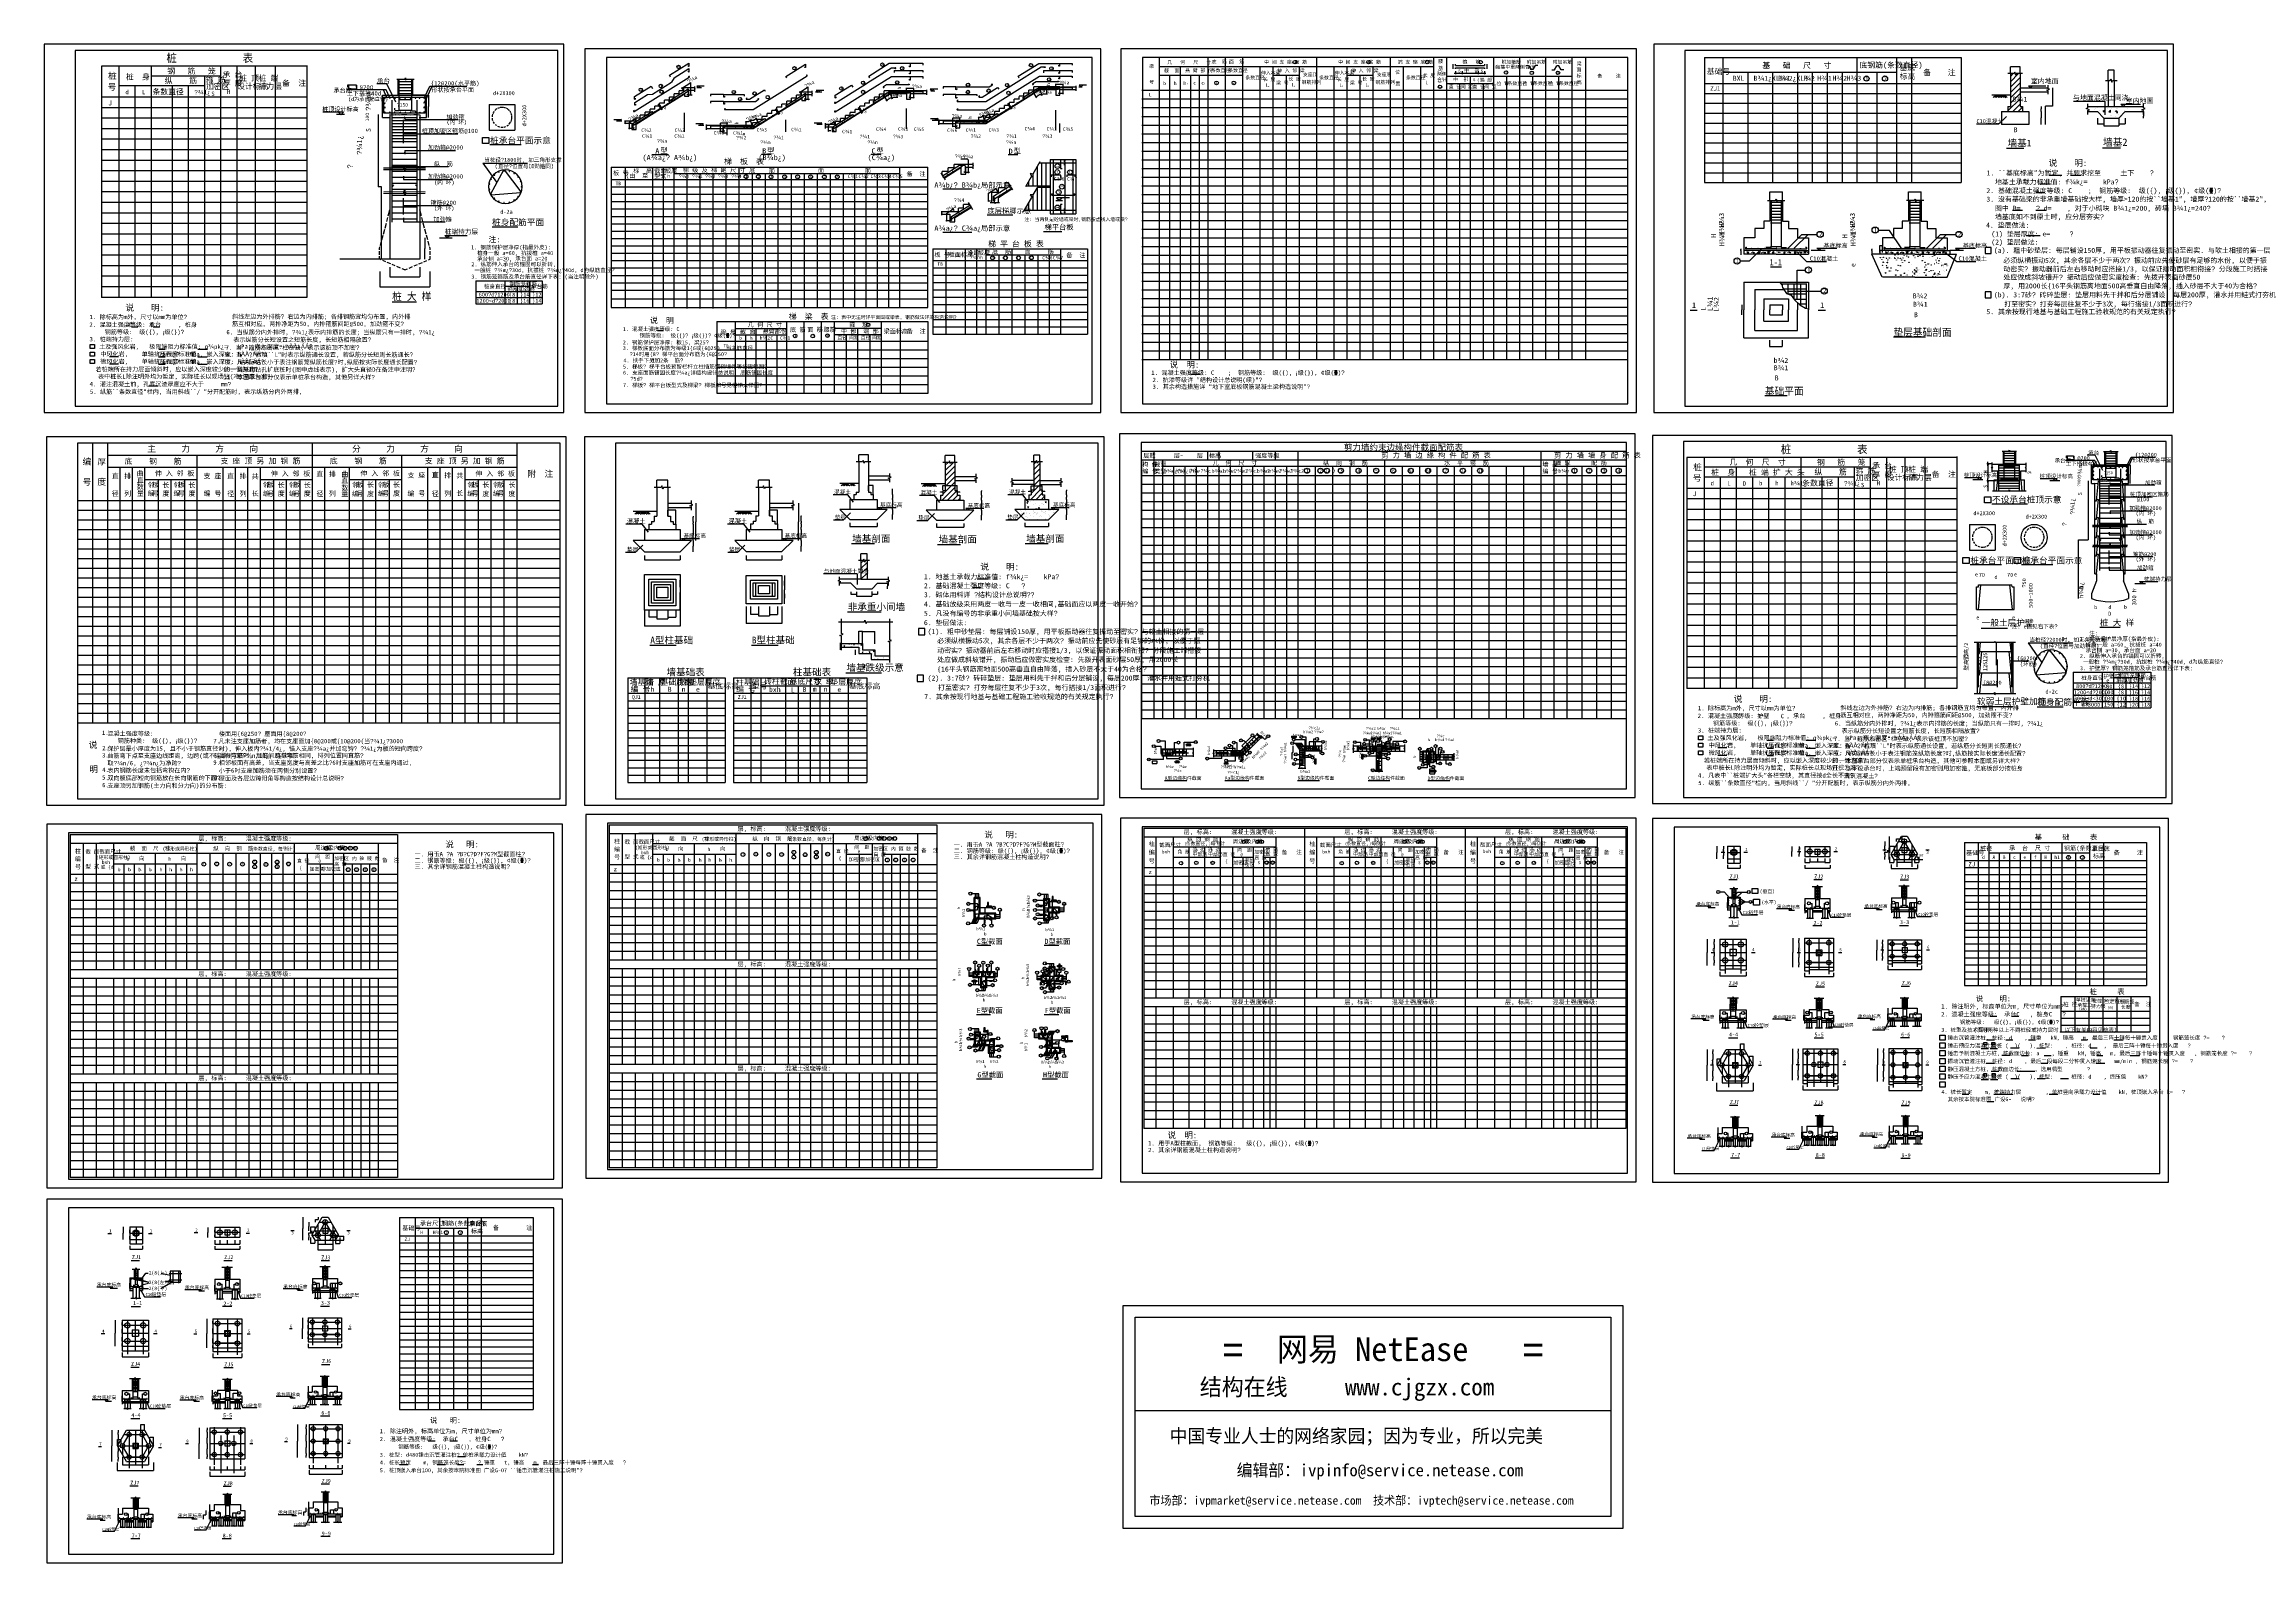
# Model space of a CAD drawing. Header units: metres. Extents: x 4568 to 182545, y -86951 to 35529.
import ezdxf

# ---------------------------------------------------------------- set-up
doc = ezdxf.new("R2010")
doc.units = ezdxf.units.M
for name, color, linetype in [('1', 1, 'Continuous'), ('2', 4, 'Continuous'), ('3', 7, 'Continuous'), ('8', 7, 'Continuous'), ('AXIS', 9, 'Continuous'), ('BEAM', 4, 'Continuous'), ('BIAO', 3, 'Continuous'), ('CCX', 7, 'Continuous'), ('COLUMN', 2, 'Continuous'), ('DIM', 1, 'Continuous'), ('DOOR', 2, 'Continuous'), ('DP', 3, 'Continuous'), ('GRIDLINE', 7, 'Continuous'), ('HATCH', 7, 'Continuous'), ('HZ', 2, 'Continuous'), ('LI', 7, 'Continuous'), ('LIS', 2, 'Continuous'), ('LT', 7, 'Continuous'), ('LTX', 7, 'Continuous'), ('NOTE', 7, 'Continuous'), ('PLAN', 2, 'Continuous'), ('PUB_TEXT', 7, 'Continuous'), ('S-BAR', 1, 'Continuous'), ('S-THIN', 3, 'Continuous'), ('S-TXT', 7, 'Continuous'), ('SHADELINE', 12, 'Continuous'), ('STEEL', 2, 'Continuous'), ('TABLE', 3, 'Continuous'), ('TEXT', 7, 'Continuous'), ('TEXT1', 7, 'Continuous'), ('TK', 7, 'Continuous'), ('TXT', 7, 'Continuous'), ('WALL', 2, 'Continuous'), ('Z', 4, 'Continuous'), ('ZU', 2, 'Continuous')]:
    doc.layers.add(name, color=color, linetype=linetype)
doc.dimstyles.get("Standard").update_dxf_attribs({"dimtxt": 2.5, "dimasz": 2.5, "dimexe": 1.25, "dimexo": 0.625, "dimtad": 1, "dimcen": 2.5, "dimazin": 3, "dimtfac": 1, "dimtmove": 0, "dimatfit": 3})

# ---------------------------------------------------------------- blocks, each defined once
blk = doc.blocks.new('WG')
at = {"layer": 'TEXT1', "color": 4}
for p, q in [((-41.39, 614.3), (-41.39, 555.76)), ((-41.39, 37.85), (-41.39, 96.39)), ((34.61, 614.3), (34.61, 37.85))]:
    blk.add_line(p, q, dxfattribs=at)
for centre, start, end in [((-3.39, 614.3), 0, 180), ((-3.39, 37.85), 180, 360)]:
    blk.add_arc(centre, 38, start, end, dxfattribs=at)
blk = doc.blocks.new('ARROW')
blk.add_line((-1.38, 0), (1.74, 0))
at = {"linetype": 'ByBlock'}
blk.add_lwpolyline([(-0.7, -0.7), (0.7, 0.7)], dxfattribs=at)
blk = doc.blocks.new('163')
at = {"color": 7}
for p, q in [((0, 29674.47), (0, 29974.22)), ((0, 29974.22), (671.06, 29974.22)), ((671.06, 29974.22), (671.06, 29674.47)), ((16.19, 29832.84), (654.84, 29832.84)), ((671.06, 29674.47), (0, 29674.47))]:
    blk.add_line(p, q, dxfattribs=at)
blk.add_lwpolyline([(15.91, 29690.38), (15.91, 29958.31), (655.15, 29958.31), (655.15, 29690.38), (15.91, 29690.38)], dxfattribs=at)
at = {"color": 3}
for s, height, p in [('网易 NetEase', 32, (206.37, 29899.5)), ('=', 40, (133.87, 29894.24)), ('=', 40, (537.2, 29894.24)), ('结构在线     www.cjgzx.com', 22.68, (102.82, 29853.33)), ('中国专业人士的网络家园；因为专业，所以完美', 18.37, (62.45, 29789.76)), ('编辑部：ivpinfo@service.netease.com', 16.33, (152.34, 29744.67)), ('市场部：ivpmarket@service.netease.com  技术部：ivptech@service.netease.com', 11.43, (35.08, 29706.45))]:
    blk.add_text(s, height=height, dxfattribs=at).set_placement(p)
blk = doc.blocks.new('_CLOSEDFILLED')
at = {"color": 0, "linetype": 'BYBLOCK'}
blk.add_solid([(-1, 0), (0, 0), (-1, 0)], dxfattribs=at)
blk = doc.blocks.new('*D1')
for p, q in [((31625.07, 17193.46), (31625.07, 15956.87)), ((35667.36, 17193.46), (35667.36, 15956.87)), ((31625.32, 15956.87), (33645.715, 15956.87)), ((33646.715, 15956.87), (35667.11, 15956.87))]:
    blk.add_line(p, q)
at = {"layer": 'Defpoints'}
for p in [(31625.07, 17193.46), (35667.36, 17193.46), (31625.07, 15956.87)]:
    blk.add_point(p, dxfattribs=at)
at = {"xscale": 0.25, "yscale": 0.25, "rotation": 180}
blk.add_blockref('_CLOSEDFILLED', (31625.07, 15956.87), dxfattribs=at)
at = {"xscale": 0.25, "yscale": 0.25}
blk.add_blockref('_CLOSEDFILLED', (35667.36, 15956.87), dxfattribs=at)
at = {"insert": (33646.215, 15956.87), "char_height": 1, "attachment_point": 5}
blk.add_mtext('D', dxfattribs=at)
blk = doc.blocks.new('*D2')
for p, q in [((35246.18, 19906.63), (35246.18, 19046.44)), ((35245.93, 19046.44), (35245.68, 19046.44)), ((35246.18, 18186.25), (35246.18, 19046.44)), ((35246.18, 19046.44), (35246.18, 19046.44)), ((35246.43, 19046.44), (35246.68, 19046.44))]:
    blk.add_line(p, q)
at = {"layer": 'Defpoints'}
for p in [(35246.18, 19906.63), (35246.18, 19046.44), (35246.18, 18186.25)]:
    blk.add_point(p, dxfattribs=at)
at = {"xscale": 0.25, "yscale": 0.25}
blk.add_blockref('_CLOSEDFILLED', (35246.18, 19046.44), dxfattribs=at)
at = {"xscale": 0.25, "yscale": 0.25, "rotation": 180}
blk.add_blockref('_CLOSEDFILLED', (35246.18, 19046.44), dxfattribs=at)
at = {"insert": (35246.18, 19047.565), "char_height": 1, "attachment_point": 5}
blk.add_mtext("h%%192%%192'%%193%%193", dxfattribs=at)
blk = doc.blocks.new('*D3')
for p, q in [((32443.96, 17530.51), (32443.96, 16771.45)), ((32444.21, 16771.45), (33643.46, 16771.45)), ((33644.46, 16771.45), (34843.71, 16771.45)), ((34843.96, 17530.51), (34843.96, 16771.45))]:
    blk.add_line(p, q)
at = {"layer": 'Defpoints'}
for p in [(32443.96, 17530.51), (32443.96, 16771.45), (34843.96, 17530.51)]:
    blk.add_point(p, dxfattribs=at)
at = {"xscale": 0.25, "yscale": 0.25, "rotation": 180}
blk.add_blockref('_CLOSEDFILLED', (32443.96, 16771.45), dxfattribs=at)
at = {"xscale": 0.25, "yscale": 0.25}
blk.add_blockref('_CLOSEDFILLED', (34843.96, 16771.45), dxfattribs=at)
at = {"insert": (33643.96, 16771.45), "char_height": 1, "attachment_point": 5}
blk.add_mtext('d', dxfattribs=at)
blk = doc.blocks.new('*D6')
for p, q in [((35562.33, 30501.13), (35562.08, 30501.13)), ((35562.58, 31401.55), (35562.58, 30501.13)), ((35562.58, 29600.71), (35562.58, 30501.13)), ((35562.58, 30501.13), (35562.58, 30501.13)), ((35562.83, 30501.13), (35563.08, 30501.13))]:
    blk.add_line(p, q)
at = {"layer": 'Defpoints'}
for p in [(35562.58, 31401.55), (35562.58, 30501.13), (35562.58, 29600.71)]:
    blk.add_point(p, dxfattribs=at)
at = {"xscale": 0.25, "yscale": 0.25}
blk.add_blockref('_CLOSEDFILLED', (35562.58, 30501.13), dxfattribs=at)
at = {"xscale": 0.25, "yscale": 0.25, "rotation": 180}
blk.add_blockref('_CLOSEDFILLED', (35562.58, 30501.13), dxfattribs=at)
at = {"insert": (35562.58, 30502.255), "char_height": 1, "attachment_point": 5}
blk.add_mtext('H', dxfattribs=at)
blk = doc.blocks.new('*D13')
for p, q in [((31507.13, 29840.93), (31507.13, 24013.59)), ((31628.915, 24013.59), (31506.88, 24013.59)), ((31751.95, 24013.59), (31629.915, 24013.59)), ((31751.7, 18186.25), (31751.7, 24013.59))]:
    blk.add_line(p, q)
at = {"layer": 'Defpoints'}
for p in [(31507.13, 29840.93), (31751.7, 24013.59), (31751.7, 18186.25)]:
    blk.add_point(p, dxfattribs=at)
at = {"xscale": 0.25, "yscale": 0.25}
blk.add_blockref('_CLOSEDFILLED', (31507.13, 24013.59), dxfattribs=at)
at = {"xscale": 0.25, "yscale": 0.25, "rotation": 180}
blk.add_blockref('_CLOSEDFILLED', (31751.7, 24013.59), dxfattribs=at)
at = {"insert": (31629.415, 24013.59), "char_height": 1, "attachment_point": 5}
blk.add_mtext('L', dxfattribs=at)
blk = doc.blocks.new('*D26')
for p, q in [((85925.65, 25064.26), (85925.65, 24615.9)), ((85925.9, 24615.9), (86231.97, 24615.9)), ((86233.97, 24615.9), (86540.04, 24615.9)), ((86540.29, 24849.33), (86540.29, 24615.9))]:
    blk.add_line(p, q)
at = {"layer": 'Defpoints'}
for p in [(85925.65, 25064.26), (85925.65, 24615.9), (86540.29, 24849.33)]:
    blk.add_point(p, dxfattribs=at)
at = {"layer": 'NOTE', "xscale": 0.25, "yscale": 0.25, "rotation": 180}
blk.add_blockref('_CLOSEDFILLED', (85925.65, 24615.9), dxfattribs=at)
at = {"layer": 'NOTE', "xscale": 0.25, "yscale": 0.25}
blk.add_blockref('_CLOSEDFILLED', (86540.29, 24615.9), dxfattribs=at)
blk = doc.blocks.new('*D60')
for p, q in [((141350.99, 18959.5), (141350.74, 18959.5)), ((141351.24, 19019.65), (141351.24, 18959.5)), ((141351.24, 18899.36), (141351.24, 18959.5)), ((141351.24, 18959.5), (141351.24, 18959.5)), ((141351.49, 18959.5), (141351.74, 18959.5))]:
    blk.add_line(p, q)
at = {"layer": 'Defpoints'}
for p in [(141351.24, 19019.65), (141351.24, 18959.5), (141351.24, 18899.36)]:
    blk.add_point(p, dxfattribs=at)
at = {"xscale": 0.25, "yscale": 0.25}
blk.add_blockref('_CLOSEDFILLED', (141351.24, 18959.5), dxfattribs=at)
at = {"xscale": 0.25, "yscale": 0.25, "rotation": 180}
blk.add_blockref('_CLOSEDFILLED', (141351.24, 18959.5), dxfattribs=at)
at = {"insert": (141351.24, 18960.625), "char_height": 1, "attachment_point": 5}
blk.add_mtext('35', dxfattribs=at)
blk = doc.blocks.new('*D62')
for p, q in [((141341.15, 18534.02), (141339.81, 18534.02)), ((141340.06, 18897.21), (141340.06, 18534.02)), ((141344.49, 18534.02), (141343.15, 18534.02)), ((141344.24, 18596.17), (141344.24, 18534.02))]:
    blk.add_line(p, q)
at = {"layer": 'Defpoints'}
for p in [(141340.06, 18897.21), (141344.24, 18596.17), (141344.24, 18534.02)]:
    blk.add_point(p, dxfattribs=at)
at = {"xscale": 0.25, "yscale": 0.25}
blk.add_blockref('_CLOSEDFILLED', (141340.06, 18534.02), dxfattribs=at)
at = {"xscale": 0.25, "yscale": 0.25, "rotation": 180}
blk.add_blockref('_CLOSEDFILLED', (141344.24, 18534.02), dxfattribs=at)
at = {"insert": (141342.15, 18534.02), "char_height": 1, "attachment_point": 5}
blk.add_mtext('80', dxfattribs=at)
blk = doc.blocks.new('*D63')
for p, q in [((141429.14, 14503.75), (141429.14, 14096.78)), ((141428.89, 14096.78), (141428.64, 14096.78)), ((141429.14, 13689.82), (141429.14, 14096.78)), ((141429.14, 14096.78), (141429.14, 14096.78)), ((141429.39, 14096.78), (141429.64, 14096.78))]:
    blk.add_line(p, q)
at = {"layer": 'Defpoints'}
for p in [(141429.14, 14503.75), (141429.14, 14096.78), (141429.14, 13689.82)]:
    blk.add_point(p, dxfattribs=at)
at = {"xscale": 0.25, "yscale": 0.25}
blk.add_blockref('_CLOSEDFILLED', (141429.14, 14096.78), dxfattribs=at)
at = {"xscale": 0.25, "yscale": 0.25, "rotation": 180}
blk.add_blockref('_CLOSEDFILLED', (141429.14, 14096.78), dxfattribs=at)
at = {"insert": (141429.14, 14097.905), "char_height": 1, "attachment_point": 5}
blk.add_mtext('b', dxfattribs=at)
blk = doc.blocks.new('*D68')
for p, q in [((151898.69, 18585.96), (151898.44, 18585.96)), ((151898.94, 18893.03), (151898.94, 18585.96)), ((151898.94, 18592.01), (151898.94, 18585.96)), ((151898.94, 18585.96), (151898.94, 18585.96)), ((151899.19, 18585.96), (151899.44, 18585.96))]:
    blk.add_line(p, q)
at = {"layer": 'Defpoints'}
for p in [(151898.94, 18893.03), (151898.94, 18592.01), (151898.94, 18585.96)]:
    blk.add_point(p, dxfattribs=at)
at = {"xscale": 0.25, "yscale": 0.25}
blk.add_blockref('_CLOSEDFILLED', (151898.94, 18585.96), dxfattribs=at)
at = {"xscale": 0.25, "yscale": 0.25, "rotation": 180}
blk.add_blockref('_CLOSEDFILLED', (151898.94, 18585.96), dxfattribs=at)
at = {"insert": (151898.94, 18587.085), "char_height": 1, "attachment_point": 5}
blk.add_mtext('80', dxfattribs=at)
blk = doc.blocks.new('*D71')
for p, q in [((143667.94, 11656.61), (143667.94, 11145.3)), ((143668.19, 11145.3), (144176.485, 11145.3)), ((144177.485, 11145.3), (144685.78, 11145.3)), ((144686.03, 11656.61), (144686.03, 11145.3))]:
    blk.add_line(p, q)
at = {"layer": 'Defpoints'}
for p in [(143667.94, 11656.61), (143667.94, 11145.3), (144686.03, 11656.61)]:
    blk.add_point(p, dxfattribs=at)
at = {"xscale": 0.25, "yscale": 0.25, "rotation": 180}
blk.add_blockref('_CLOSEDFILLED', (143667.94, 11145.3), dxfattribs=at)
at = {"xscale": 0.25, "yscale": 0.25}
blk.add_blockref('_CLOSEDFILLED', (144686.03, 11145.3), dxfattribs=at)
at = {"insert": (144176.985, 11145.3), "char_height": 1, "attachment_point": 5}
blk.add_mtext('h', dxfattribs=at)
blk = doc.blocks.new('*D77')
for p, q in [((152558.23, 18713.54), (152558.23, 19279.3)), ((152558.48, 19279.3), (152661.845, 19279.3)), ((152663.845, 19279.3), (152767.21, 19279.3)), ((152767.46, 18713.54), (152767.46, 19279.3))]:
    blk.add_line(p, q)
at = {"layer": 'Defpoints'}
for p in [(152558.23, 19279.3), (152558.23, 18713.54), (152767.46, 18713.54)]:
    blk.add_point(p, dxfattribs=at)
at = {"xscale": 0.25, "yscale": 0.25, "rotation": 180}
blk.add_blockref('_CLOSEDFILLED', (152558.23, 19279.3), dxfattribs=at)
at = {"xscale": 0.25, "yscale": 0.25}
blk.add_blockref('_CLOSEDFILLED', (152767.46, 19279.3), dxfattribs=at)
at = {"insert": (152662.845, 19279.3), "char_height": 1, "attachment_point": 5}
blk.add_mtext('60', dxfattribs=at)
blk = doc.blocks.new('*D79')
for p, q in [((151909.87, 18957.4), (151909.62, 18957.4)), ((151910.12, 19019.65), (151910.12, 18957.4)), ((151910.12, 18895.15), (151910.12, 18957.4)), ((151910.12, 18957.4), (151910.12, 18957.4)), ((151910.37, 18957.4), (151910.62, 18957.4))]:
    blk.add_line(p, q)
at = {"layer": 'Defpoints'}
for p in [(151910.12, 19019.65), (151910.12, 18957.4), (151910.12, 18895.15)]:
    blk.add_point(p, dxfattribs=at)
at = {"xscale": 0.25, "yscale": 0.25}
blk.add_blockref('_CLOSEDFILLED', (151910.12, 18957.4), dxfattribs=at)
at = {"xscale": 0.25, "yscale": 0.25, "rotation": 180}
blk.add_blockref('_CLOSEDFILLED', (151910.12, 18957.4), dxfattribs=at)
at = {"insert": (151910.12, 18958.525), "char_height": 1, "attachment_point": 5}
blk.add_mtext('35', dxfattribs=at)
blk = doc.blocks.new('*D81')
for p, q in [((143690.63, 22930.65), (143690.63, 23613.31)), ((143690.88, 23613.31), (144198.065, 23613.31)), ((144199.065, 23613.31), (144706.25, 23613.31)), ((144706.5, 22930.65), (144706.5, 23613.31))]:
    blk.add_line(p, q)
at = {"layer": 'Defpoints'}
for p in [(143690.63, 23613.31), (143690.63, 22930.65), (144706.5, 22930.65)]:
    blk.add_point(p, dxfattribs=at)
at = {"xscale": 0.25, "yscale": 0.25, "rotation": 180}
blk.add_blockref('_CLOSEDFILLED', (143690.63, 23613.31), dxfattribs=at)
at = {"xscale": 0.25, "yscale": 0.25}
blk.add_blockref('_CLOSEDFILLED', (144706.5, 23613.31), dxfattribs=at)
at = {"insert": (144198.565, 23613.31), "char_height": 1, "attachment_point": 5}
blk.add_mtext('h', dxfattribs=at)
blk = doc.blocks.new('*D82')
for p, q in [((154865.28, 22945.77), (154865.28, 23628.43)), ((154865.53, 23628.43), (155372.715, 23628.43)), ((155373.715, 23628.43), (155880.9, 23628.43)), ((155881.15, 22945.77), (155881.15, 23628.43))]:
    blk.add_line(p, q)
at = {"layer": 'Defpoints'}
for p in [(154865.28, 23628.43), (154865.28, 22945.77), (155881.15, 22945.77)]:
    blk.add_point(p, dxfattribs=at)
at = {"xscale": 0.25, "yscale": 0.25, "rotation": 180}
blk.add_blockref('_CLOSEDFILLED', (154865.28, 23628.43), dxfattribs=at)
at = {"xscale": 0.25, "yscale": 0.25}
blk.add_blockref('_CLOSEDFILLED', (155881.15, 23628.43), dxfattribs=at)
at = {"insert": (155373.215, 23628.43), "char_height": 1, "attachment_point": 5}
blk.add_mtext('h', dxfattribs=at)
blk = doc.blocks.new('*D85')
for p, q in [((163464.59, 33696.44), (163076.54, 33696.44)), ((163076.79, 33149.13), (163076.79, 33696.44)), ((163854.64, 33696.44), (163466.59, 33696.44)), ((163854.39, 33149.13), (163854.39, 33696.44))]:
    blk.add_line(p, q)
at = {"layer": 'Defpoints'}
for p in [(163076.79, 33149.13), (163854.39, 33696.44), (163854.39, 33149.13)]:
    blk.add_point(p, dxfattribs=at)
at = {"layer": 'DIM', "xscale": 0.25, "yscale": 0.25}
blk.add_blockref('_CLOSEDFILLED', (163076.79, 33696.44), dxfattribs=at)
at = {"layer": 'DIM', "xscale": 0.25, "yscale": 0.25, "rotation": 180}
blk.add_blockref('_CLOSEDFILLED', (163854.39, 33696.44), dxfattribs=at)
at = {"layer": 'DIM', "insert": (163465.59, 33696.44), "char_height": 1, "attachment_point": 5}
blk.add_mtext('墙厚', dxfattribs=at)
blk = doc.blocks.new('*D86')
for p, q in [((166192, 30535.93), (165916.68, 30535.93)), ((165916.93, 29053.95), (165916.93, 30535.93)), ((166468.32, 30535.93), (166193, 30535.93)), ((166468.07, 32017.91), (166468.07, 30535.93))]:
    blk.add_line(p, q)
at = {"layer": 'Defpoints'}
for p in [(166468.07, 32017.91), (166468.07, 30535.93), (165916.93, 29053.95)]:
    blk.add_point(p, dxfattribs=at)
at = {"layer": 'DIM', "xscale": 0.25, "yscale": 0.25}
blk.add_blockref('_CLOSEDFILLED', (165916.93, 30535.93), dxfattribs=at)
at = {"layer": 'DIM', "xscale": 0.25, "yscale": 0.25, "rotation": 180}
blk.add_blockref('_CLOSEDFILLED', (166468.07, 30535.93), dxfattribs=at)
at = {"layer": 'DIM', "insert": (166192.5, 30535.93), "char_height": 1, "attachment_point": 5}
blk.add_mtext('d', dxfattribs=at)
blk = doc.blocks.new('*D87')
for p, q in [((165571.34, 29581.09), (165571.09, 29581.09)), ((165571.59, 30108.23), (165571.59, 29581.09)), ((165571.59, 29053.95), (165571.59, 29581.09)), ((165571.59, 29581.09), (165571.59, 29581.09)), ((165571.84, 29581.09), (165572.09, 29581.09))]:
    blk.add_line(p, q)
at = {"layer": 'Defpoints'}
for p in [(165571.59, 30108.23), (165571.59, 29581.09), (165571.59, 29053.95)]:
    blk.add_point(p, dxfattribs=at)
at = {"layer": 'DIM', "xscale": 0.25, "yscale": 0.25}
blk.add_blockref('_CLOSEDFILLED', (165571.59, 29581.09), dxfattribs=at)
at = {"layer": 'DIM', "xscale": 0.25, "yscale": 0.25, "rotation": 180}
blk.add_blockref('_CLOSEDFILLED', (165571.59, 29581.09), dxfattribs=at)
at = {"layer": 'DIM', "insert": (165571.59, 29582.215), "char_height": 1, "attachment_point": 5}
blk.add_mtext('250', dxfattribs=at)
blk = doc.blocks.new('*D88')
for p, q in [((165571.34, 30309.78), (165571.09, 30309.78)), ((165571.59, 30497.03), (165571.59, 30309.78)), ((165571.59, 30108.23), (165571.59, 30309.78)), ((165571.59, 30309.78), (165571.59, 30309.78)), ((165571.84, 30309.78), (165572.09, 30309.78))]:
    blk.add_line(p, q)
at = {"layer": 'Defpoints'}
for p in [(165571.59, 30497.03), (165571.59, 30309.78), (165571.59, 30108.23)]:
    blk.add_point(p, dxfattribs=at)
at = {"layer": 'DIM', "xscale": 0.25, "yscale": 0.25}
blk.add_blockref('_CLOSEDFILLED', (165571.59, 30309.78), dxfattribs=at)
at = {"layer": 'DIM', "xscale": 0.25, "yscale": 0.25, "rotation": 180}
blk.add_blockref('_CLOSEDFILLED', (165571.59, 30309.78), dxfattribs=at)
at = {"layer": 'DIM', "insert": (165571.59, 30310.905), "char_height": 1, "attachment_point": 5}
blk.add_mtext('%%151120', dxfattribs=at)
blk = doc.blocks.new('*D89')
for p, q in [((170615.2, 29567.57), (170615.2, 28932.36)), ((170615.45, 28932.36), (171213.7, 28932.36)), ((171216.7, 28932.36), (171814.95, 28932.36)), ((171815.2, 29567.57), (171815.2, 28932.36))]:
    blk.add_line(p, q)
at = {"layer": 'Defpoints'}
for p in [(170615.2, 29567.57), (170615.2, 28932.36), (171815.2, 29567.57)]:
    blk.add_point(p, dxfattribs=at)
at = {"layer": 'DIM', "xscale": 0.25, "yscale": 0.25, "rotation": 180}
blk.add_blockref('_CLOSEDFILLED', (170615.2, 28932.36), dxfattribs=at)
at = {"layer": 'DIM', "xscale": 0.25, "yscale": 0.25}
blk.add_blockref('_CLOSEDFILLED', (171815.2, 28932.36), dxfattribs=at)
at = {"layer": 'DIM', "insert": (171215.2, 28932.36), "char_height": 1, "attachment_point": 5}
blk.add_mtext('300', dxfattribs=at)
blk = doc.blocks.new('*D90')
for p, q in [((170353.7, 29082.86), (170094.95, 29082.86)), ((170095.2, 29567.57), (170095.2, 29082.86)), ((170615.45, 29082.86), (170356.7, 29082.86)), ((170615.2, 29567.57), (170615.2, 29082.86))]:
    blk.add_line(p, q)
at = {"layer": 'Defpoints'}
for p in [(170095.2, 29567.57), (170615.2, 29567.57), (170615.2, 29082.86)]:
    blk.add_point(p, dxfattribs=at)
at = {"layer": 'DIM', "xscale": 0.25, "yscale": 0.25}
blk.add_blockref('_CLOSEDFILLED', (170095.2, 29082.86), dxfattribs=at)
at = {"layer": 'DIM', "xscale": 0.25, "yscale": 0.25, "rotation": 180}
blk.add_blockref('_CLOSEDFILLED', (170615.2, 29082.86), dxfattribs=at)
at = {"layer": 'DIM', "insert": (170355.2, 29082.86), "char_height": 1, "attachment_point": 5}
blk.add_mtext('130', dxfattribs=at)
blk = doc.blocks.new('*D91')
for p, q in [((171815.2, 29567.57), (171815.2, 29093.7)), ((171815.45, 29093.7), (172073.7, 29093.7)), ((172076.7, 29093.7), (172334.95, 29093.7)), ((172335.2, 29567.57), (172335.2, 29093.7))]:
    blk.add_line(p, q)
at = {"layer": 'Defpoints'}
for p in [(171815.2, 29567.57), (171815.2, 29093.7), (172335.2, 29567.57)]:
    blk.add_point(p, dxfattribs=at)
at = {"layer": 'DIM', "xscale": 0.25, "yscale": 0.25, "rotation": 180}
blk.add_blockref('_CLOSEDFILLED', (171815.2, 29093.7), dxfattribs=at)
at = {"layer": 'DIM', "xscale": 0.25, "yscale": 0.25}
blk.add_blockref('_CLOSEDFILLED', (172335.2, 29093.7), dxfattribs=at)
at = {"layer": 'DIM', "insert": (172075.2, 29093.7), "char_height": 1, "attachment_point": 5}
blk.add_mtext('130', dxfattribs=at)
blk = doc.blocks.new('*D92')
for p, q in [((171211.2, 33428.36), (170974.95, 33428.36)), ((170975.2, 32605.74), (170975.2, 33428.36)), ((171455.45, 33428.36), (171219.2, 33428.36)), ((171455.2, 32605.74), (171455.2, 33428.36))]:
    blk.add_line(p, q)
at = {"layer": 'Defpoints'}
for p in [(170975.2, 32605.74), (171455.2, 33428.36), (171455.2, 32605.74)]:
    blk.add_point(p, dxfattribs=at)
at = {"layer": 'DIM', "xscale": 0.25, "yscale": 0.25}
blk.add_blockref('_CLOSEDFILLED', (170975.2, 33428.36), dxfattribs=at)
at = {"layer": 'DIM', "xscale": 0.25, "yscale": 0.25, "rotation": 180}
blk.add_blockref('_CLOSEDFILLED', (171455.2, 33428.36), dxfattribs=at)
at = {"layer": 'DIM', "insert": (171215.2, 33428.36), "char_height": 1, "attachment_point": 5}
blk.add_mtext('%%150120', dxfattribs=at)
blk = doc.blocks.new('*D93')
for p, q in [((173800.62, 29733), (173800.37, 29733)), ((173800.87, 30087.57), (173800.87, 29733)), ((173800.87, 29567.57), (173800.87, 29733)), ((173800.87, 29733), (173800.87, 29733)), ((173801.12, 29733), (173801.37, 29733))]:
    blk.add_line(p, q)
at = {"layer": 'Defpoints'}
for p in [(173800.87, 30087.57), (173800.87, 29733), (173800.87, 29567.57)]:
    blk.add_point(p, dxfattribs=at)
at = {"layer": 'DIM', "xscale": 0.25, "yscale": 0.25}
blk.add_blockref('_CLOSEDFILLED', (173800.87, 29733), dxfattribs=at)
at = {"layer": 'DIM', "xscale": 0.25, "yscale": 0.25, "rotation": 180}
blk.add_blockref('_CLOSEDFILLED', (173800.87, 29733), dxfattribs=at)
at = {"layer": 'DIM', "insert": (173800.87, 29734.125), "char_height": 1, "attachment_point": 5}
blk.add_mtext('130', dxfattribs=at)
blk = doc.blocks.new('*D94')
for p, q in [((72964.28, -1597.94), (72964.03, -1597.94)), ((72964.53, -1192.94), (72964.53, -1597.94)), ((72964.53, -2002.94), (72964.53, -1597.94)), ((72964.53, -1597.94), (72964.53, -1597.94)), ((72964.78, -1597.94), (72965.03, -1597.94))]:
    blk.add_line(p, q)
at = {"layer": 'Defpoints'}
for p in [(72964.53, -1192.94), (72964.53, -1597.94), (72964.53, -2002.94)]:
    blk.add_point(p, dxfattribs=at)
at = {"layer": 'DIM', "xscale": 0.25, "yscale": 0.25}
blk.add_blockref('_CLOSEDFILLED', (72964.53, -1597.94), dxfattribs=at)
at = {"layer": 'DIM', "xscale": 0.25, "yscale": 0.25, "rotation": 180}
blk.add_blockref('_CLOSEDFILLED', (72964.53, -1597.94), dxfattribs=at)
at = {"layer": 'DIM', "insert": (72964.53, -1596.815), "char_height": 1, "attachment_point": 5}
blk.add_mtext('250', dxfattribs=at)
blk = doc.blocks.new('*D95')
for p, q in [((72964.28, -2407.94), (72964.03, -2407.94)), ((72964.53, -2002.94), (72964.53, -2407.94)), ((72964.53, -2812.94), (72964.53, -2407.94)), ((72964.53, -2407.94), (72964.53, -2407.94)), ((72964.78, -2407.94), (72965.03, -2407.94))]:
    blk.add_line(p, q)
at = {"layer": 'Defpoints'}
for p in [(72964.53, -2002.94), (72964.53, -2407.94), (72964.53, -2812.94)]:
    blk.add_point(p, dxfattribs=at)
at = {"layer": 'DIM', "xscale": 0.25, "yscale": 0.25}
blk.add_blockref('_CLOSEDFILLED', (72964.53, -2407.94), dxfattribs=at)
at = {"layer": 'DIM', "xscale": 0.25, "yscale": 0.25, "rotation": 180}
blk.add_blockref('_CLOSEDFILLED', (72964.53, -2407.94), dxfattribs=at)
at = {"layer": 'DIM', "insert": (72964.53, -2406.815), "char_height": 1, "attachment_point": 5}
blk.add_mtext('e', dxfattribs=at)
blk = doc.blocks.new('*D96')
for p, q in [((72964.28, -346.32), (72964.03, -346.32)), ((72964.53, -804.14), (72964.53, -346.32)), ((72964.53, -609.74), (72964.53, -346.32)), ((72964.53, -346.32), (72964.53, -346.32)), ((72964.78, -346.32), (72965.03, -346.32))]:
    blk.add_line(p, q)
at = {"layer": 'Defpoints'}
for p in [(72964.53, -346.32), (72964.53, -609.74), (72964.53, -804.14)]:
    blk.add_point(p, dxfattribs=at)
at = {"layer": 'DIM', "xscale": 0.25, "yscale": 0.25}
blk.add_blockref('_CLOSEDFILLED', (72964.53, -346.32), dxfattribs=at)
at = {"layer": 'DIM', "xscale": 0.25, "yscale": 0.25, "rotation": 180}
blk.add_blockref('_CLOSEDFILLED', (72964.53, -346.32), dxfattribs=at)
at = {"layer": 'DIM', "insert": (72964.53, -345.195), "char_height": 1, "attachment_point": 5}
blk.add_mtext('60', dxfattribs=at)
blk = doc.blocks.new('*D97')
for p, q in [((72964.28, -1114.45), (72964.03, -1114.45)), ((72964.53, -804.14), (72964.53, -1114.45)), ((72964.53, -1192.94), (72964.53, -1114.45)), ((72964.53, -1114.45), (72964.53, -1114.45)), ((72964.78, -1114.45), (72965.03, -1114.45))]:
    blk.add_line(p, q)
at = {"layer": 'Defpoints'}
for p in [(72964.53, -804.14), (72964.53, -1114.45), (72964.53, -1192.94)]:
    blk.add_point(p, dxfattribs=at)
at = {"layer": 'DIM', "xscale": 0.25, "yscale": 0.25}
blk.add_blockref('_CLOSEDFILLED', (72964.53, -1114.45), dxfattribs=at)
at = {"layer": 'DIM', "xscale": 0.25, "yscale": 0.25, "rotation": 180}
blk.add_blockref('_CLOSEDFILLED', (72964.53, -1114.45), dxfattribs=at)
at = {"layer": 'DIM', "insert": (72964.53, -1113.325), "char_height": 1, "attachment_point": 5}
blk.add_mtext('120', dxfattribs=at)
blk = doc.blocks.new('*D98')
for p, q in [((72557.85, -8176.88), (72557.6, -8176.88)), ((72558.1, -7947.08), (72558.1, -8176.88)), ((72558.1, -8395.74), (72558.1, -8176.88)), ((72558.1, -8176.88), (72558.1, -8176.88)), ((72558.35, -8176.88), (72558.6, -8176.88))]:
    blk.add_line(p, q)
at = {"layer": 'Defpoints'}
for p in [(72558.1, -7947.08), (72558.1, -8176.88), (72558.1, -8395.74)]:
    blk.add_point(p, dxfattribs=at)
at = {"xscale": 0.25, "yscale": 0.25}
blk.add_blockref('_CLOSEDFILLED', (72558.1, -8176.88), dxfattribs=at)
at = {"xscale": 0.25, "yscale": 0.25, "rotation": 180}
blk.add_blockref('_CLOSEDFILLED', (72558.1, -8176.88), dxfattribs=at)
at = {"insert": (72558.1, -8175.755), "char_height": 1, "attachment_point": 5}
blk.add_mtext('130', dxfattribs=at)
blk = doc.blocks.new('*D99')
for p, q in [((62166.58, -9818.86), (62166.58, -10585.21)), ((62166.83, -10585.21), (62598.08, -10585.21)), ((62599.08, -10585.21), (63030.33, -10585.21)), ((63030.58, -9818.86), (63030.58, -10585.21))]:
    blk.add_line(p, q)
at = {"layer": 'Defpoints'}
for p in [(62166.58, -9818.86), (62166.58, -10585.21), (63030.58, -9818.86)]:
    blk.add_point(p, dxfattribs=at)
at = {"layer": 'DIM', "xscale": 0.25, "yscale": 0.25, "rotation": 180}
blk.add_blockref('_CLOSEDFILLED', (62166.58, -10585.21), dxfattribs=at)
at = {"layer": 'DIM', "xscale": 0.25, "yscale": 0.25}
blk.add_blockref('_CLOSEDFILLED', (63030.58, -10585.21), dxfattribs=at)
at = {"layer": 'DIM', "insert": (62598.58, -10585.21), "char_height": 1, "attachment_point": 5}
blk.add_mtext('h', dxfattribs=at)
blk = doc.blocks.new('*D100')
for p, q in [((61158.58, -9818.86), (61158.58, -11185.91)), ((64038.58, -9818.86), (64038.58, -11185.91)), ((62598.08, -11185.91), (61158.33, -11185.91)), ((64038.83, -11185.91), (62599.08, -11185.91))]:
    blk.add_line(p, q)
at = {"layer": 'Defpoints'}
for p in [(61158.58, -9818.86), (64038.58, -9818.86), (64038.58, -11185.91)]:
    blk.add_point(p, dxfattribs=at)
at = {"layer": 'DIM', "xscale": 0.25, "yscale": 0.25}
blk.add_blockref('_CLOSEDFILLED', (61158.58, -11185.91), dxfattribs=at)
at = {"layer": 'DIM', "xscale": 0.25, "yscale": 0.25, "rotation": 180}
blk.add_blockref('_CLOSEDFILLED', (64038.58, -11185.91), dxfattribs=at)
at = {"layer": 'DIM', "insert": (62598.58, -11185.91), "char_height": 1, "attachment_point": 5}
blk.add_mtext('B', dxfattribs=at)
blk = doc.blocks.new('*D101')
for p, q in [((53969.85, -10130.59), (53969.85, -10806.94)), ((54833.85, -10130.59), (54833.85, -10806.94)), ((53970.1, -10806.94), (54401.35, -10806.94)), ((54402.35, -10806.94), (54833.6, -10806.94))]:
    blk.add_line(p, q)
at = {"layer": 'Defpoints'}
for p in [(53969.85, -10130.59), (54833.85, -10130.59), (53969.85, -10806.94)]:
    blk.add_point(p, dxfattribs=at)
at = {"layer": 'DIM', "xscale": 0.25, "yscale": 0.25, "rotation": 180}
blk.add_blockref('_CLOSEDFILLED', (53969.85, -10806.94), dxfattribs=at)
at = {"layer": 'DIM', "xscale": 0.25, "yscale": 0.25}
blk.add_blockref('_CLOSEDFILLED', (54833.85, -10806.94), dxfattribs=at)
at = {"layer": 'DIM', "insert": (54401.85, -10806.94), "char_height": 1, "attachment_point": 5}
blk.add_mtext('h', dxfattribs=at)
blk = doc.blocks.new('*D102')
for p, q in [((53321.85, -10130.59), (53321.85, -10649.39)), ((53322.1, -10649.39), (53643.85, -10649.39)), ((53647.85, -10649.39), (53969.6, -10649.39)), ((53969.85, -10130.59), (53969.85, -10649.39))]:
    blk.add_line(p, q)
at = {"layer": 'Defpoints'}
for p in [(53321.85, -10130.59), (53321.85, -10649.39), (53969.85, -10130.59)]:
    blk.add_point(p, dxfattribs=at)
at = {"layer": 'DIM', "xscale": 0.25, "yscale": 0.25, "rotation": 180}
blk.add_blockref('_CLOSEDFILLED', (53321.85, -10649.39), dxfattribs=at)
at = {"layer": 'DIM', "xscale": 0.25, "yscale": 0.25}
blk.add_blockref('_CLOSEDFILLED', (53969.85, -10649.39), dxfattribs=at)
at = {"layer": 'DIM', "insert": (53645.85, -10649.39), "char_height": 1, "attachment_point": 5}
blk.add_mtext('60xn', dxfattribs=at)
blk = doc.blocks.new('*D103')
for p, q in [((52961.85, -10130.59), (52961.85, -11407.64)), ((55841.85, -10130.59), (55841.85, -11407.64)), ((54401.35, -11407.64), (52961.6, -11407.64)), ((55842.1, -11407.64), (54402.35, -11407.64))]:
    blk.add_line(p, q)
at = {"layer": 'Defpoints'}
for p in [(52961.85, -10130.59), (55841.85, -10130.59), (55841.85, -11407.64)]:
    blk.add_point(p, dxfattribs=at)
at = {"layer": 'DIM', "xscale": 0.25, "yscale": 0.25}
blk.add_blockref('_CLOSEDFILLED', (52961.85, -11407.64), dxfattribs=at)
at = {"layer": 'DIM', "xscale": 0.25, "yscale": 0.25, "rotation": 180}
blk.add_blockref('_CLOSEDFILLED', (55841.85, -11407.64), dxfattribs=at)
at = {"layer": 'DIM', "insert": (54401.85, -11407.64), "char_height": 1, "attachment_point": 5}
blk.add_mtext('B', dxfattribs=at)
blk = doc.blocks.new('*D104')
for p, q in [((54833.85, -10130.59), (54833.85, -10686.35)), ((55481.85, -10130.59), (55481.85, -10686.35)), ((54834.1, -10686.35), (55155.85, -10686.35)), ((55159.85, -10686.35), (55481.6, -10686.35))]:
    blk.add_line(p, q)
at = {"layer": 'Defpoints'}
for p in [(54833.85, -10130.59), (55481.85, -10130.59), (54833.85, -10686.35)]:
    blk.add_point(p, dxfattribs=at)
at = {"layer": 'DIM', "xscale": 0.25, "yscale": 0.25, "rotation": 180}
blk.add_blockref('_CLOSEDFILLED', (54833.85, -10686.35), dxfattribs=at)
at = {"layer": 'DIM', "xscale": 0.25, "yscale": 0.25}
blk.add_blockref('_CLOSEDFILLED', (55481.85, -10686.35), dxfattribs=at)
at = {"layer": 'DIM', "insert": (55157.85, -10686.35), "char_height": 1, "attachment_point": 5}
blk.add_mtext('60xn', dxfattribs=at)
blk = doc.blocks.new('*D105')
for p, q in [((61518.58, -9818.86), (61518.58, -10440.38)), ((61518.83, -10440.38), (61840.58, -10440.38)), ((61844.58, -10440.38), (62166.33, -10440.38)), ((62166.58, -9818.86), (62166.58, -10440.38))]:
    blk.add_line(p, q)
at = {"layer": 'Defpoints'}
for p in [(61518.58, -9818.86), (61518.58, -10440.38), (62166.58, -9818.86)]:
    blk.add_point(p, dxfattribs=at)
at = {"layer": 'DIM', "xscale": 0.25, "yscale": 0.25, "rotation": 180}
blk.add_blockref('_CLOSEDFILLED', (61518.58, -10440.38), dxfattribs=at)
at = {"layer": 'DIM', "xscale": 0.25, "yscale": 0.25}
blk.add_blockref('_CLOSEDFILLED', (62166.58, -10440.38), dxfattribs=at)
at = {"layer": 'DIM', "insert": (61842.58, -10440.38), "char_height": 1, "attachment_point": 5}
blk.add_mtext('60xn', dxfattribs=at)
blk = doc.blocks.new('*D106')
for p, q in [((63030.58, -9818.86), (63030.58, -10458.86)), ((63030.83, -10458.86), (63352.58, -10458.86)), ((63356.58, -10458.86), (63678.33, -10458.86)), ((63678.58, -9818.86), (63678.58, -10458.86))]:
    blk.add_line(p, q)
at = {"layer": 'Defpoints'}
for p in [(63030.58, -9818.86), (63030.58, -10458.86), (63678.58, -9818.86)]:
    blk.add_point(p, dxfattribs=at)
at = {"layer": 'DIM', "xscale": 0.25, "yscale": 0.25, "rotation": 180}
blk.add_blockref('_CLOSEDFILLED', (63030.58, -10458.86), dxfattribs=at)
at = {"layer": 'DIM', "xscale": 0.25, "yscale": 0.25}
blk.add_blockref('_CLOSEDFILLED', (63678.58, -10458.86), dxfattribs=at)
at = {"layer": 'DIM', "insert": (63354.58, -10458.86), "char_height": 1, "attachment_point": 5}
blk.add_mtext('60xn', dxfattribs=at)
blk = doc.blocks.new('*D107')
for p, q in [((69946.19, -13732.54), (69945.94, -13732.54)), ((69946.44, -13309.91), (69946.44, -13732.54)), ((69946.44, -13609.91), (69946.44, -13732.54)), ((69946.44, -13732.54), (69946.44, -13732.54)), ((69946.69, -13732.54), (69946.94, -13732.54))]:
    blk.add_line(p, q)
at = {"layer": 'Defpoints'}
for p in [(69946.44, -13309.91), (69946.44, -13609.91), (69946.44, -13732.54)]:
    blk.add_point(p, dxfattribs=at)
at = {"layer": 'DIM', "xscale": 0.25, "yscale": 0.25}
blk.add_blockref('_CLOSEDFILLED', (69946.44, -13732.54), dxfattribs=at)
at = {"layer": 'DIM', "xscale": 0.25, "yscale": 0.25, "rotation": 180}
blk.add_blockref('_CLOSEDFILLED', (69946.44, -13732.54), dxfattribs=at)
at = {"layer": 'DIM', "insert": (69946.44, -13731.415), "char_height": 1, "attachment_point": 5}
blk.add_mtext('250', dxfattribs=at)
blk = doc.blocks.new('*D108')
for p, q in [((68773.84, -12765.16), (68773.59, -12765.16)), ((68774.09, -12765.15), (68774.09, -12765.16)), ((68774.09, -13309.72), (68774.09, -12765.16)), ((68774.09, -12765.16), (68774.09, -12765.16)), ((68774.34, -12765.16), (68774.59, -12765.16))]:
    blk.add_line(p, q)
at = {"layer": 'Defpoints'}
for p in [(68774.09, -12765.15), (68774.09, -12765.16), (68774.09, -13309.72)]:
    blk.add_point(p, dxfattribs=at)
at = {"layer": 'DIM', "xscale": 0.25, "yscale": 0.25}
blk.add_blockref('_CLOSEDFILLED', (68774.09, -12765.16), dxfattribs=at)
at = {"layer": 'DIM', "xscale": 0.25, "yscale": 0.25, "rotation": 180}
blk.add_blockref('_CLOSEDFILLED', (68774.09, -12765.16), dxfattribs=at)
at = {"layer": 'DIM', "insert": (68774.09, -12764.035), "char_height": 1, "attachment_point": 5}
blk.add_mtext('%%150500', dxfattribs=at)
blk = doc.blocks.new('*D109')
for p, q in [((70547.29, -12823.53), (70547.29, -11826.74)), ((70547.54, -11826.74), (71042.79, -11826.74)), ((71051.79, -11826.74), (71547.04, -11826.74)), ((71547.29, -12823.53), (71547.29, -11826.74))]:
    blk.add_line(p, q)
at = {"layer": 'Defpoints'}
for p in [(70547.29, -11826.74), (70547.29, -12823.53), (71547.29, -12823.53)]:
    blk.add_point(p, dxfattribs=at)
at = {"layer": 'DIM', "xscale": 0.25, "yscale": 0.25, "rotation": 180}
blk.add_blockref('_CLOSEDFILLED', (70547.29, -11826.74), dxfattribs=at)
at = {"layer": 'DIM', "xscale": 0.25, "yscale": 0.25}
blk.add_blockref('_CLOSEDFILLED', (71547.29, -11826.74), dxfattribs=at)
at = {"layer": 'DIM', "insert": (71047.29, -11826.74), "char_height": 1, "attachment_point": 5}
blk.add_mtext('%%1511000', dxfattribs=at)
blk = doc.blocks.new('*D110')
for p, q in [((70237.44, -12834.37), (70237.44, -11816.34)), ((70237.69, -11816.34), (70385.94, -11816.34)), ((70388.94, -11816.34), (70537.19, -11816.34)), ((70537.44, -12834.37), (70537.44, -11816.34))]:
    blk.add_line(p, q)
at = {"layer": 'Defpoints'}
for p in [(70237.44, -11816.34), (70237.44, -12834.37), (70537.44, -12834.37)]:
    blk.add_point(p, dxfattribs=at)
at = {"layer": 'DIM', "xscale": 0.25, "yscale": 0.25, "rotation": 180}
blk.add_blockref('_CLOSEDFILLED', (70237.44, -11816.34), dxfattribs=at)
at = {"layer": 'DIM', "xscale": 0.25, "yscale": 0.25}
blk.add_blockref('_CLOSEDFILLED', (70537.44, -11816.34), dxfattribs=at)
at = {"layer": 'DIM', "insert": (70387.44, -11816.34), "char_height": 1, "attachment_point": 5}
blk.add_mtext('250', dxfattribs=at)
blk = doc.blocks.new('*D111')
for p, q in [((52961.85, -5716.3), (52961.85, -6062.41)), ((52962.1, -6062.41), (54401.35, -6062.41)), ((54402.35, -6062.41), (55841.6, -6062.41)), ((55841.85, -5716.3), (55841.85, -6062.41))]:
    blk.add_line(p, q)
at = {"layer": 'Defpoints'}
for p in [(52961.85, -5716.3), (52961.85, -6062.41), (55841.85, -5716.3)]:
    blk.add_point(p, dxfattribs=at)
at = {"layer": 'DIM', "xscale": 0.25, "yscale": 0.25, "rotation": 180}
blk.add_blockref('_CLOSEDFILLED', (52961.85, -6062.41), dxfattribs=at)
at = {"layer": 'DIM', "xscale": 0.25, "yscale": 0.25}
blk.add_blockref('_CLOSEDFILLED', (55841.85, -6062.41), dxfattribs=at)
at = {"layer": 'DIM', "insert": (54401.85, -6062.41), "char_height": 1, "attachment_point": 5}
blk.add_mtext('B', dxfattribs=at)
blk = doc.blocks.new('*D112')
for p, q in [((54401.35, 363.93), (53969.6, 363.93)), ((53969.85, -227.52), (53969.85, 363.93)), ((54834.1, 363.93), (54402.35, 363.93)), ((54833.85, -227.52), (54833.85, 363.93))]:
    blk.add_line(p, q)
at = {"layer": 'Defpoints'}
for p in [(54833.85, 363.93), (53969.85, -227.52), (54833.85, -227.52)]:
    blk.add_point(p, dxfattribs=at)
at = {"layer": 'DIM', "xscale": 0.25, "yscale": 0.25}
blk.add_blockref('_CLOSEDFILLED', (53969.85, 363.93), dxfattribs=at)
at = {"layer": 'DIM', "xscale": 0.25, "yscale": 0.25, "rotation": 180}
blk.add_blockref('_CLOSEDFILLED', (54833.85, 363.93), dxfattribs=at)
at = {"layer": 'DIM', "insert": (54401.85, 363.93), "char_height": 1, "attachment_point": 5}
blk.add_mtext('h', dxfattribs=at)
blk = doc.blocks.new('*D113')
for p, q in [((70623.93, 2395.27), (70235.38, 2395.27)), ((70235.63, 1847.96), (70235.63, 2395.27)), ((71013.48, 2395.27), (70624.93, 2395.27)), ((71013.23, 1847.96), (71013.23, 2395.27))]:
    blk.add_line(p, q)
at = {"layer": 'Defpoints'}
for p in [(70235.63, 1847.96), (71013.23, 2395.27), (71013.23, 1847.96)]:
    blk.add_point(p, dxfattribs=at)
at = {"layer": 'DIM', "xscale": 0.25, "yscale": 0.25}
blk.add_blockref('_CLOSEDFILLED', (70235.63, 2395.27), dxfattribs=at)
at = {"layer": 'DIM', "xscale": 0.25, "yscale": 0.25, "rotation": 180}
blk.add_blockref('_CLOSEDFILLED', (71013.23, 2395.27), dxfattribs=at)
at = {"layer": 'DIM', "insert": (70624.43, 2395.27), "char_height": 1, "attachment_point": 5}
blk.add_mtext('h', dxfattribs=at)
blk = doc.blocks.new('*D114')
for p, q in [((61158.58, -5710.57), (61158.58, -6056.68)), ((61158.83, -6056.68), (62598.08, -6056.68)), ((62599.08, -6056.68), (64038.33, -6056.68)), ((64038.58, -5710.57), (64038.58, -6056.68))]:
    blk.add_line(p, q)
at = {"layer": 'Defpoints'}
for p in [(61158.58, -5710.57), (61158.58, -6056.68), (64038.58, -5710.57)]:
    blk.add_point(p, dxfattribs=at)
at = {"layer": 'DIM', "xscale": 0.25, "yscale": 0.25, "rotation": 180}
blk.add_blockref('_CLOSEDFILLED', (61158.58, -6056.68), dxfattribs=at)
at = {"layer": 'DIM', "xscale": 0.25, "yscale": 0.25}
blk.add_blockref('_CLOSEDFILLED', (64038.58, -6056.68), dxfattribs=at)
at = {"layer": 'DIM', "insert": (62598.58, -6056.68), "char_height": 1, "attachment_point": 5}
blk.add_mtext('B', dxfattribs=at)
blk = doc.blocks.new('*D115')
for p, q in [((57102.3, -1484.44), (57102.3, -2995.37)), ((57102.05, -2995.37), (57101.8, -2995.37)), ((57102.3, -4506.3), (57102.3, -2995.37)), ((57102.3, -2995.37), (57102.3, -2995.37)), ((57102.55, -2995.37), (57102.8, -2995.37))]:
    blk.add_line(p, q)
at = {"layer": 'Defpoints'}
for p in [(57102.3, -1484.44), (57102.3, -2995.37), (57102.3, -4506.3)]:
    blk.add_point(p, dxfattribs=at)
at = {"layer": 'DIM', "xscale": 0.25, "yscale": 0.25}
blk.add_blockref('_CLOSEDFILLED', (57102.3, -2995.37), dxfattribs=at)
at = {"layer": 'DIM', "xscale": 0.25, "yscale": 0.25, "rotation": 180}
blk.add_blockref('_CLOSEDFILLED', (57102.3, -2995.37), dxfattribs=at)
at = {"layer": 'DIM', "insert": (57102.3, -2994.245), "char_height": 1, "attachment_point": 5}
blk.add_mtext('d', dxfattribs=at)
blk = doc.blocks.new('*D116')
for p, q in [((56895.28, -4056.3), (56895.03, -4056.3)), ((56895.53, -3606.3), (56895.53, -4056.3)), ((56895.53, -4506.3), (56895.53, -4056.3)), ((56895.53, -4056.3), (56895.53, -4056.3)), ((56895.78, -4056.3), (56896.03, -4056.3))]:
    blk.add_line(p, q)
at = {"layer": 'Defpoints'}
for p in [(56895.53, -3606.3), (56895.53, -4056.3), (56895.53, -4506.3)]:
    blk.add_point(p, dxfattribs=at)
at = {"layer": 'DIM', "xscale": 0.25, "yscale": 0.25}
blk.add_blockref('_CLOSEDFILLED', (56895.53, -4056.3), dxfattribs=at)
at = {"layer": 'DIM', "xscale": 0.25, "yscale": 0.25, "rotation": 180}
blk.add_blockref('_CLOSEDFILLED', (56895.53, -4056.3), dxfattribs=at)
at = {"layer": 'DIM', "insert": (56895.53, -4055.175), "char_height": 1, "attachment_point": 5}
blk.add_mtext('250', dxfattribs=at)
blk = doc.blocks.new('*D117')
for p, q in [((55841.6, -8690.59), (55841.35, -8690.59)), ((55841.85, -7250.59), (55841.85, -8690.59)), ((55841.85, -10130.59), (55841.85, -8690.59)), ((55841.85, -8690.59), (55841.85, -8690.59)), ((55842.1, -8690.59), (55842.35, -8690.59))]:
    blk.add_line(p, q)
at = {"layer": 'Defpoints'}
for p in [(55841.85, -7250.59), (55841.85, -8690.59), (55841.85, -10130.59)]:
    blk.add_point(p, dxfattribs=at)
at = {"layer": 'DIM', "xscale": 0.25, "yscale": 0.25}
blk.add_blockref('_CLOSEDFILLED', (55841.85, -8690.59), dxfattribs=at)
at = {"layer": 'DIM', "xscale": 0.25, "yscale": 0.25, "rotation": 180}
blk.add_blockref('_CLOSEDFILLED', (55841.85, -8690.59), dxfattribs=at)
at = {"layer": 'DIM', "insert": (55841.85, -8689.465), "char_height": 1, "attachment_point": 5}
blk.add_mtext('L', dxfattribs=at)
blk = doc.blocks.new('*D118')
for p, q in [((55841.6, -7702.21), (55841.35, -7702.21)), ((55841.85, -7610.59), (55841.85, -7702.21)), ((55841.85, -8258.59), (55841.85, -7702.21)), ((55841.85, -7702.21), (55841.85, -7702.21)), ((55842.1, -7702.21), (55842.35, -7702.21))]:
    blk.add_line(p, q)
at = {"layer": 'Defpoints'}
for p in [(55841.85, -7610.59), (55841.85, -7702.21), (55841.85, -8258.59)]:
    blk.add_point(p, dxfattribs=at)
at = {"layer": 'DIM', "xscale": 0.25, "yscale": 0.25}
blk.add_blockref('_CLOSEDFILLED', (55841.85, -7702.21), dxfattribs=at)
at = {"layer": 'DIM', "xscale": 0.25, "yscale": 0.25, "rotation": 180}
blk.add_blockref('_CLOSEDFILLED', (55841.85, -7702.21), dxfattribs=at)
at = {"layer": 'DIM', "insert": (55841.85, -7701.085), "char_height": 1, "attachment_point": 5}
blk.add_mtext('60xn', dxfattribs=at)
blk = doc.blocks.new('*D119')
for p, q in [((55841.6, -8690.59), (55841.35, -8690.59)), ((55841.85, -8258.59), (55841.85, -8690.59)), ((55841.85, -9122.59), (55841.85, -8690.59)), ((55841.85, -8690.59), (55841.85, -8690.59)), ((55842.1, -8690.59), (55842.35, -8690.59))]:
    blk.add_line(p, q)
at = {"layer": 'Defpoints'}
for p in [(55841.85, -8258.59), (55841.85, -8690.59), (55841.85, -9122.59)]:
    blk.add_point(p, dxfattribs=at)
at = {"layer": 'DIM', "xscale": 0.25, "yscale": 0.25}
blk.add_blockref('_CLOSEDFILLED', (55841.85, -8690.59), dxfattribs=at)
at = {"layer": 'DIM', "xscale": 0.25, "yscale": 0.25, "rotation": 180}
blk.add_blockref('_CLOSEDFILLED', (55841.85, -8690.59), dxfattribs=at)
at = {"layer": 'DIM', "insert": (55841.85, -8689.465), "char_height": 1, "attachment_point": 5}
blk.add_mtext('b', dxfattribs=at)
blk = doc.blocks.new('*D120')
for p, q in [((55841.6, -9596.03), (55841.35, -9596.03)), ((55841.85, -9122.59), (55841.85, -9596.03)), ((55841.85, -9770.59), (55841.85, -9596.03)), ((55841.85, -9596.03), (55841.85, -9596.03)), ((55842.1, -9596.03), (55842.35, -9596.03))]:
    blk.add_line(p, q)
at = {"layer": 'Defpoints'}
for p in [(55841.85, -9122.59), (55841.85, -9596.03), (55841.85, -9770.59)]:
    blk.add_point(p, dxfattribs=at)
at = {"layer": 'DIM', "xscale": 0.25, "yscale": 0.25}
blk.add_blockref('_CLOSEDFILLED', (55841.85, -9596.03), dxfattribs=at)
at = {"layer": 'DIM', "xscale": 0.25, "yscale": 0.25, "rotation": 180}
blk.add_blockref('_CLOSEDFILLED', (55841.85, -9596.03), dxfattribs=at)
at = {"layer": 'DIM', "insert": (55841.85, -9594.905), "char_height": 1, "attachment_point": 5}
blk.add_mtext('60xn', dxfattribs=at)
blk = doc.blocks.new('*D121')
for p, q in [((56895.28, -4956.3), (56895.03, -4956.3)), ((56895.53, -4506.3), (56895.53, -4956.3)), ((56895.53, -5406.3), (56895.53, -4956.3)), ((56895.53, -4956.3), (56895.53, -4956.3)), ((56895.78, -4956.3), (56896.03, -4956.3))]:
    blk.add_line(p, q)
at = {"layer": 'Defpoints'}
for p in [(56895.53, -4506.3), (56895.53, -4956.3), (56895.53, -5406.3)]:
    blk.add_point(p, dxfattribs=at)
at = {"layer": 'DIM', "xscale": 0.25, "yscale": 0.25}
blk.add_blockref('_CLOSEDFILLED', (56895.53, -4956.3), dxfattribs=at)
at = {"layer": 'DIM', "xscale": 0.25, "yscale": 0.25, "rotation": 180}
blk.add_blockref('_CLOSEDFILLED', (56895.53, -4956.3), dxfattribs=at)
at = {"layer": 'DIM', "insert": (56895.53, -4955.175), "char_height": 1, "attachment_point": 5}
blk.add_mtext('e', dxfattribs=at)
blk = doc.blocks.new('*D122')
for p, q in [((56895.28, -2614.69), (56895.03, -2614.69)), ((56895.53, -2526.3), (56895.53, -2614.69)), ((56895.53, -2958.3), (56895.53, -2614.69)), ((56895.53, -2614.69), (56895.53, -2614.69)), ((56895.78, -2614.69), (56896.03, -2614.69))]:
    blk.add_line(p, q)
at = {"layer": 'Defpoints'}
for p in [(56895.53, -2526.3), (56895.53, -2614.69), (56895.53, -2958.3)]:
    blk.add_point(p, dxfattribs=at)
at = {"layer": 'DIM', "xscale": 0.25, "yscale": 0.25}
blk.add_blockref('_CLOSEDFILLED', (56895.53, -2614.69), dxfattribs=at)
at = {"layer": 'DIM', "xscale": 0.25, "yscale": 0.25, "rotation": 180}
blk.add_blockref('_CLOSEDFILLED', (56895.53, -2614.69), dxfattribs=at)
at = {"layer": 'DIM', "insert": (56895.53, -2613.565), "char_height": 1, "attachment_point": 5}
blk.add_mtext('120', dxfattribs=at)
blk = doc.blocks.new('*D123')
for p, q in [((56895.28, -3087.96), (56895.03, -3087.96)), ((56895.53, -2958.3), (56895.53, -3087.96)), ((56895.53, -3174.3), (56895.53, -3087.96)), ((56895.53, -3087.96), (56895.53, -3087.96)), ((56895.78, -3087.96), (56896.03, -3087.96))]:
    blk.add_line(p, q)
at = {"layer": 'Defpoints'}
for p in [(56895.53, -2958.3), (56895.53, -3087.96), (56895.53, -3174.3)]:
    blk.add_point(p, dxfattribs=at)
at = {"layer": 'DIM', "xscale": 0.25, "yscale": 0.25}
blk.add_blockref('_CLOSEDFILLED', (56895.53, -3087.96), dxfattribs=at)
at = {"layer": 'DIM', "xscale": 0.25, "yscale": 0.25, "rotation": 180}
blk.add_blockref('_CLOSEDFILLED', (56895.53, -3087.96), dxfattribs=at)
at = {"layer": 'DIM', "insert": (56895.53, -3086.835), "char_height": 1, "attachment_point": 5}
blk.add_mtext('60', dxfattribs=at)
blk = doc.blocks.new('*D124')
for p, q in [((56895.53, -3174.3), (56895.53, -3668.69)), ((56895.28, -3668.69), (56895.03, -3668.69)), ((56895.53, -3606.3), (56895.53, -3668.69)), ((56895.53, -3668.69), (56895.53, -3668.69)), ((56895.78, -3668.69), (56896.03, -3668.69))]:
    blk.add_line(p, q)
at = {"layer": 'Defpoints'}
for p in [(56895.53, -3174.3), (56895.53, -3606.3), (56895.53, -3668.69)]:
    blk.add_point(p, dxfattribs=at)
at = {"layer": 'DIM', "xscale": 0.25, "yscale": 0.25}
blk.add_blockref('_CLOSEDFILLED', (56895.53, -3668.69), dxfattribs=at)
at = {"layer": 'DIM', "xscale": 0.25, "yscale": 0.25, "rotation": 180}
blk.add_blockref('_CLOSEDFILLED', (56895.53, -3668.69), dxfattribs=at)
at = {"layer": 'DIM', "insert": (56895.53, -3667.565), "char_height": 1, "attachment_point": 5}
blk.add_mtext('120', dxfattribs=at)
blk = doc.blocks.new('*D125')
for p, q in [((55155.85, -2048.37), (54833.6, -2048.37)), ((54833.85, -2526.3), (54833.85, -2048.37)), ((55482.1, -2048.37), (55159.85, -2048.37)), ((55481.85, -3174.3), (55481.85, -2048.37))]:
    blk.add_line(p, q)
at = {"layer": 'Defpoints'}
for p in [(54833.85, -2526.3), (55481.85, -2048.37), (55481.85, -3174.3)]:
    blk.add_point(p, dxfattribs=at)
at = {"layer": 'DIM', "xscale": 0.25, "yscale": 0.25}
blk.add_blockref('_CLOSEDFILLED', (54833.85, -2048.37), dxfattribs=at)
at = {"layer": 'DIM', "xscale": 0.25, "yscale": 0.25, "rotation": 180}
blk.add_blockref('_CLOSEDFILLED', (55481.85, -2048.37), dxfattribs=at)
at = {"layer": 'DIM', "insert": (55157.85, -2048.37), "char_height": 1, "attachment_point": 5}
blk.add_mtext('60xn', dxfattribs=at)
blk = doc.blocks.new('*D126')
for p, q in [((63352.58, -2057.38), (63030.33, -2057.38)), ((63030.58, -2520.57), (63030.58, -2057.38)), ((63678.83, -2057.38), (63356.58, -2057.38)), ((63678.58, -3168.57), (63678.58, -2057.38))]:
    blk.add_line(p, q)
at = {"layer": 'Defpoints'}
for p in [(63030.58, -2520.57), (63678.58, -2057.38), (63678.58, -3168.57)]:
    blk.add_point(p, dxfattribs=at)
at = {"layer": 'DIM', "xscale": 0.25, "yscale": 0.25}
blk.add_blockref('_CLOSEDFILLED', (63030.58, -2057.38), dxfattribs=at)
at = {"layer": 'DIM', "xscale": 0.25, "yscale": 0.25, "rotation": 180}
blk.add_blockref('_CLOSEDFILLED', (63678.58, -2057.38), dxfattribs=at)
at = {"layer": 'DIM', "insert": (63354.58, -2057.38), "char_height": 1, "attachment_point": 5}
blk.add_mtext('60xn', dxfattribs=at)
blk = doc.blocks.new('*D127')
for p, q in [((62598.08, 369.66), (62166.33, 369.66)), ((62166.58, -221.79), (62166.58, 369.66)), ((63030.83, 369.66), (62599.08, 369.66)), ((63030.58, -221.79), (63030.58, 369.66))]:
    blk.add_line(p, q)
at = {"layer": 'Defpoints'}
for p in [(63030.58, 369.66), (62166.58, -221.79), (63030.58, -221.79)]:
    blk.add_point(p, dxfattribs=at)
at = {"layer": 'DIM', "xscale": 0.25, "yscale": 0.25}
blk.add_blockref('_CLOSEDFILLED', (62166.58, 369.66), dxfattribs=at)
at = {"layer": 'DIM', "xscale": 0.25, "yscale": 0.25, "rotation": 180}
blk.add_blockref('_CLOSEDFILLED', (63030.58, 369.66), dxfattribs=at)
at = {"layer": 'DIM', "insert": (62598.58, 369.66), "char_height": 1, "attachment_point": 5}
blk.add_mtext('h', dxfattribs=at)
blk = doc.blocks.new('*D128')
for p, q in [((65368.56, -1478.71), (65368.56, -2989.64)), ((65368.31, -2989.64), (65368.06, -2989.64)), ((65368.56, -4500.57), (65368.56, -2989.64)), ((65368.56, -2989.64), (65368.56, -2989.64)), ((65368.81, -2989.64), (65369.06, -2989.64))]:
    blk.add_line(p, q)
at = {"layer": 'Defpoints'}
for p in [(65368.56, -1478.71), (65368.56, -2989.64), (65368.56, -4500.57)]:
    blk.add_point(p, dxfattribs=at)
at = {"layer": 'DIM', "xscale": 0.25, "yscale": 0.25}
blk.add_blockref('_CLOSEDFILLED', (65368.56, -2989.64), dxfattribs=at)
at = {"layer": 'DIM', "xscale": 0.25, "yscale": 0.25, "rotation": 180}
blk.add_blockref('_CLOSEDFILLED', (65368.56, -2989.64), dxfattribs=at)
at = {"layer": 'DIM', "insert": (65368.56, -2988.515), "char_height": 1, "attachment_point": 5}
blk.add_mtext('d', dxfattribs=at)
blk = doc.blocks.new('*D129')
for p, q in [((65582.36, -4050.57), (65582.11, -4050.57)), ((65582.61, -3600.57), (65582.61, -4050.57)), ((65582.61, -4500.57), (65582.61, -4050.57)), ((65582.61, -4050.57), (65582.61, -4050.57)), ((65582.86, -4050.57), (65583.11, -4050.57))]:
    blk.add_line(p, q)
at = {"layer": 'Defpoints'}
for p in [(65582.61, -3600.57), (65582.61, -4050.57), (65582.61, -4500.57)]:
    blk.add_point(p, dxfattribs=at)
at = {"layer": 'DIM', "xscale": 0.25, "yscale": 0.25}
blk.add_blockref('_CLOSEDFILLED', (65582.61, -4050.57), dxfattribs=at)
at = {"layer": 'DIM', "xscale": 0.25, "yscale": 0.25, "rotation": 180}
blk.add_blockref('_CLOSEDFILLED', (65582.61, -4050.57), dxfattribs=at)
at = {"layer": 'DIM', "insert": (65582.61, -4049.445), "char_height": 1, "attachment_point": 5}
blk.add_mtext('250', dxfattribs=at)
blk = doc.blocks.new('*D130')
for p, q in [((64254.33, -8468.86), (64254.08, -8468.86)), ((64254.58, -7334.86), (64254.58, -8468.86)), ((64254.58, -9602.86), (64254.58, -8468.86)), ((64254.58, -8468.86), (64254.58, -8468.86)), ((64254.83, -8468.86), (64255.08, -8468.86))]:
    blk.add_line(p, q)
at = {"layer": 'Defpoints'}
for p in [(64254.58, -7334.86), (64254.58, -8468.86), (64254.58, -9602.86)]:
    blk.add_point(p, dxfattribs=at)
at = {"layer": 'DIM', "xscale": 0.25, "yscale": 0.25}
blk.add_blockref('_CLOSEDFILLED', (64254.58, -8468.86), dxfattribs=at)
at = {"layer": 'DIM', "xscale": 0.25, "yscale": 0.25, "rotation": 180}
blk.add_blockref('_CLOSEDFILLED', (64254.58, -8468.86), dxfattribs=at)
at = {"layer": 'DIM', "insert": (64254.58, -8467.735), "char_height": 1, "attachment_point": 5}
blk.add_mtext('L', dxfattribs=at)
blk = doc.blocks.new('*D131')
for p, q in [((64254.33, -7754.78), (64254.08, -7754.78)), ((64254.58, -7694.86), (64254.58, -7754.78)), ((64254.58, -8126.86), (64254.58, -7754.78)), ((64254.58, -7754.78), (64254.58, -7754.78)), ((64254.83, -7754.78), (64255.08, -7754.78))]:
    blk.add_line(p, q)
at = {"layer": 'Defpoints'}
for p in [(64254.58, -7694.86), (64254.58, -7754.78), (64254.58, -8126.86)]:
    blk.add_point(p, dxfattribs=at)
at = {"layer": 'DIM', "xscale": 0.25, "yscale": 0.25}
blk.add_blockref('_CLOSEDFILLED', (64254.58, -7754.78), dxfattribs=at)
at = {"layer": 'DIM', "xscale": 0.25, "yscale": 0.25, "rotation": 180}
blk.add_blockref('_CLOSEDFILLED', (64254.58, -7754.78), dxfattribs=at)
at = {"layer": 'DIM', "insert": (64254.58, -7753.655), "char_height": 1, "attachment_point": 5}
blk.add_mtext('60xm', dxfattribs=at)
blk = doc.blocks.new('*D132')
for p, q in [((64254.58, -8810.86), (64254.58, -9159.15)), ((64254.33, -9159.15), (64254.08, -9159.15)), ((64254.58, -9242.86), (64254.58, -9159.15)), ((64254.58, -9159.15), (64254.58, -9159.15)), ((64254.83, -9159.15), (64255.08, -9159.15))]:
    blk.add_line(p, q)
at = {"layer": 'Defpoints'}
for p in [(64254.58, -8810.86), (64254.58, -9159.15), (64254.58, -9242.86)]:
    blk.add_point(p, dxfattribs=at)
at = {"layer": 'DIM', "xscale": 0.25, "yscale": 0.25}
blk.add_blockref('_CLOSEDFILLED', (64254.58, -9159.15), dxfattribs=at)
at = {"layer": 'DIM', "xscale": 0.25, "yscale": 0.25, "rotation": 180}
blk.add_blockref('_CLOSEDFILLED', (64254.58, -9159.15), dxfattribs=at)
at = {"layer": 'DIM', "insert": (64254.58, -9158.025), "char_height": 1, "attachment_point": 5}
blk.add_mtext('60xm', dxfattribs=at)
blk = doc.blocks.new('*D133')
for p, q in [((64254.33, -8468.86), (64254.08, -8468.86)), ((64254.58, -8126.86), (64254.58, -8468.86)), ((64254.58, -8810.86), (64254.58, -8468.86)), ((64254.58, -8468.86), (64254.58, -8468.86)), ((64254.83, -8468.86), (64255.08, -8468.86))]:
    blk.add_line(p, q)
at = {"layer": 'Defpoints'}
for p in [(64254.58, -8126.86), (64254.58, -8468.86), (64254.58, -8810.86)]:
    blk.add_point(p, dxfattribs=at)
at = {"layer": 'DIM', "xscale": 0.25, "yscale": 0.25}
blk.add_blockref('_CLOSEDFILLED', (64254.58, -8468.86), dxfattribs=at)
at = {"layer": 'DIM', "xscale": 0.25, "yscale": 0.25, "rotation": 180}
blk.add_blockref('_CLOSEDFILLED', (64254.58, -8468.86), dxfattribs=at)
at = {"layer": 'DIM', "insert": (64254.58, -8467.735), "char_height": 1, "attachment_point": 5}
blk.add_mtext('b', dxfattribs=at)
blk = doc.blocks.new('*D134')
for p, q in [((65582.36, -4950.57), (65582.11, -4950.57)), ((65582.61, -4500.57), (65582.61, -4950.57)), ((65582.61, -5400.57), (65582.61, -4950.57)), ((65582.61, -4950.57), (65582.61, -4950.57)), ((65582.86, -4950.57), (65583.11, -4950.57))]:
    blk.add_line(p, q)
at = {"layer": 'Defpoints'}
for p in [(65582.61, -4500.57), (65582.61, -4950.57), (65582.61, -5400.57)]:
    blk.add_point(p, dxfattribs=at)
at = {"layer": 'DIM', "xscale": 0.25, "yscale": 0.25}
blk.add_blockref('_CLOSEDFILLED', (65582.61, -4950.57), dxfattribs=at)
at = {"layer": 'DIM', "xscale": 0.25, "yscale": 0.25, "rotation": 180}
blk.add_blockref('_CLOSEDFILLED', (65582.61, -4950.57), dxfattribs=at)
at = {"layer": 'DIM', "insert": (65582.61, -4949.445), "char_height": 1, "attachment_point": 5}
blk.add_mtext('e', dxfattribs=at)
blk = doc.blocks.new('*D135')
for p, q in [((70050.89, -8636.49), (70050.89, -8978.92)), ((71299.02, -8625.54), (71299.02, -8978.92)), ((70051.14, -8978.92), (70673.455, -8978.92)), ((70676.455, -8978.92), (71298.77, -8978.92))]:
    blk.add_line(p, q)
at = {"layer": 'Defpoints'}
for p in [(70050.89, -8636.49), (71299.02, -8625.54), (70050.89, -8978.92)]:
    blk.add_point(p, dxfattribs=at)
at = {"xscale": 0.25, "yscale": 0.25, "rotation": 180}
blk.add_blockref('_CLOSEDFILLED', (70050.89, -8978.92), dxfattribs=at)
at = {"xscale": 0.25, "yscale": 0.25}
blk.add_blockref('_CLOSEDFILLED', (71299.02, -8978.92), dxfattribs=at)
at = {"insert": (70674.955, -8978.92), "char_height": 1, "attachment_point": 5}
blk.add_mtext('300', dxfattribs=at)
blk = doc.blocks.new('*D136')
for p, q in [((69602, -8636.49), (69602, -8828.92)), ((69602.25, -8828.92), (69824.945, -8828.92)), ((69827.945, -8828.92), (70050.64, -8828.92)), ((70050.89, -8636.49), (70050.89, -8828.92))]:
    blk.add_line(p, q)
at = {"layer": 'Defpoints'}
for p in [(69602, -8636.49), (69602, -8828.92), (70050.89, -8636.49)]:
    blk.add_point(p, dxfattribs=at)
at = {"xscale": 0.25, "yscale": 0.25, "rotation": 180}
blk.add_blockref('_CLOSEDFILLED', (69602, -8828.92), dxfattribs=at)
at = {"xscale": 0.25, "yscale": 0.25}
blk.add_blockref('_CLOSEDFILLED', (70050.89, -8828.92), dxfattribs=at)
at = {"insert": (69826.445, -8828.92), "char_height": 1, "attachment_point": 5}
blk.add_mtext('130', dxfattribs=at)
blk = doc.blocks.new('*D137')
for p, q in [((71299.02, -8625.54), (71299.02, -8828.92)), ((71299.27, -8828.92), (71521.965, -8828.92)), ((71524.965, -8828.92), (71747.66, -8828.92)), ((71747.91, -8625.54), (71747.91, -8828.92))]:
    blk.add_line(p, q)
at = {"layer": 'Defpoints'}
for p in [(71299.02, -8625.54), (71299.02, -8828.92), (71747.91, -8625.54)]:
    blk.add_point(p, dxfattribs=at)
at = {"xscale": 0.25, "yscale": 0.25, "rotation": 180}
blk.add_blockref('_CLOSEDFILLED', (71299.02, -8828.92), dxfattribs=at)
at = {"xscale": 0.25, "yscale": 0.25}
blk.add_blockref('_CLOSEDFILLED', (71747.91, -8828.92), dxfattribs=at)
at = {"insert": (71523.465, -8828.92), "char_height": 1, "attachment_point": 5}
blk.add_mtext('130', dxfattribs=at)
blk = doc.blocks.new('*D138')
for p, q in [((70656.01, -5578.73), (70412.7, -5578.73)), ((70412.95, -6126.04), (70412.95, -5578.73)), ((70907.32, -5578.73), (70664.01, -5578.73)), ((70907.07, -6126.04), (70907.07, -5578.73))]:
    blk.add_line(p, q)
at = {"layer": 'Defpoints'}
for p in [(70412.95, -6126.04), (70907.07, -5578.73), (70907.07, -6126.04)]:
    blk.add_point(p, dxfattribs=at)
at = {"layer": 'DIM', "xscale": 0.25, "yscale": 0.25}
blk.add_blockref('_CLOSEDFILLED', (70412.95, -5578.73), dxfattribs=at)
at = {"layer": 'DIM', "xscale": 0.25, "yscale": 0.25, "rotation": 180}
blk.add_blockref('_CLOSEDFILLED', (70907.07, -5578.73), dxfattribs=at)
at = {"layer": 'DIM', "insert": (70660.01, -5578.73), "char_height": 1, "attachment_point": 5}
blk.add_mtext('%%150120', dxfattribs=at)
blk = doc.blocks.new('*D139')
for p, q in [((65582.36, -2546.96), (65582.11, -2546.96)), ((65582.61, -2520.57), (65582.61, -2546.96)), ((65582.61, -2952.57), (65582.61, -2546.96)), ((65582.61, -2546.96), (65582.61, -2546.96)), ((65582.86, -2546.96), (65583.11, -2546.96))]:
    blk.add_line(p, q)
at = {"layer": 'Defpoints'}
for p in [(65582.61, -2520.57), (65582.61, -2546.96), (65582.61, -2952.57)]:
    blk.add_point(p, dxfattribs=at)
at = {"layer": 'DIM', "xscale": 0.25, "yscale": 0.25}
blk.add_blockref('_CLOSEDFILLED', (65582.61, -2546.96), dxfattribs=at)
at = {"layer": 'DIM', "xscale": 0.25, "yscale": 0.25, "rotation": 180}
blk.add_blockref('_CLOSEDFILLED', (65582.61, -2546.96), dxfattribs=at)
at = {"layer": 'DIM', "insert": (65582.61, -2545.835), "char_height": 1, "attachment_point": 5}
blk.add_mtext('120', dxfattribs=at)
blk = doc.blocks.new('*D140')
for p, q in [((65582.36, -3435.63), (65582.11, -3435.63)), ((65582.61, -3168.57), (65582.61, -3435.63)), ((65582.61, -3600.57), (65582.61, -3435.63)), ((65582.61, -3435.63), (65582.61, -3435.63)), ((65582.86, -3435.63), (65583.11, -3435.63))]:
    blk.add_line(p, q)
at = {"layer": 'Defpoints'}
for p in [(65582.61, -3168.57), (65582.61, -3435.63), (65582.61, -3600.57)]:
    blk.add_point(p, dxfattribs=at)
at = {"layer": 'DIM', "xscale": 0.25, "yscale": 0.25}
blk.add_blockref('_CLOSEDFILLED', (65582.61, -3435.63), dxfattribs=at)
at = {"layer": 'DIM', "xscale": 0.25, "yscale": 0.25, "rotation": 180}
blk.add_blockref('_CLOSEDFILLED', (65582.61, -3435.63), dxfattribs=at)
at = {"layer": 'DIM', "insert": (65582.61, -3434.505), "char_height": 1, "attachment_point": 5}
blk.add_mtext('120', dxfattribs=at)
blk = doc.blocks.new('*D141')
for p, q in [((65582.36, -3082.23), (65582.11, -3082.23)), ((65582.61, -2952.57), (65582.61, -3082.23)), ((65582.61, -3168.57), (65582.61, -3082.23)), ((65582.61, -3082.23), (65582.61, -3082.23)), ((65582.86, -3082.23), (65583.11, -3082.23))]:
    blk.add_line(p, q)
at = {"layer": 'Defpoints'}
for p in [(65582.61, -2952.57), (65582.61, -3082.23), (65582.61, -3168.57)]:
    blk.add_point(p, dxfattribs=at)
at = {"layer": 'DIM', "xscale": 0.25, "yscale": 0.25}
blk.add_blockref('_CLOSEDFILLED', (65582.61, -3082.23), dxfattribs=at)
at = {"layer": 'DIM', "xscale": 0.25, "yscale": 0.25, "rotation": 180}
blk.add_blockref('_CLOSEDFILLED', (65582.61, -3082.23), dxfattribs=at)
at = {"layer": 'DIM', "insert": (65582.61, -3081.105), "char_height": 1, "attachment_point": 5}
blk.add_mtext('60', dxfattribs=at)
blk = doc.blocks.new('*D142')
for p, q in [((69522.83, -3071.1), (69522.83, -3367.59)), ((69523.08, -3367.59), (70623.93, -3367.59)), ((70624.93, -3367.59), (71725.78, -3367.59)), ((71726.03, -3071.1), (71726.03, -3367.59))]:
    blk.add_line(p, q)
at = {"layer": 'Defpoints'}
for p in [(69522.83, -3071.1), (69522.83, -3367.59), (71726.03, -3071.1)]:
    blk.add_point(p, dxfattribs=at)
at = {"layer": 'DIM', "xscale": 0.25, "yscale": 0.25, "rotation": 180}
blk.add_blockref('_CLOSEDFILLED', (69522.83, -3367.59), dxfattribs=at)
at = {"layer": 'DIM', "xscale": 0.25, "yscale": 0.25}
blk.add_blockref('_CLOSEDFILLED', (71726.03, -3367.59), dxfattribs=at)
at = {"layer": 'DIM', "insert": (70624.43, -3367.59), "char_height": 1, "attachment_point": 5}
blk.add_mtext('B', dxfattribs=at)
blk = doc.blocks.new('*D143')
for p, q in [((71205.63, -59.34), (71012.98, -59.34)), ((71013.23, -485.83), (71013.23, -59.34)), ((71402.28, -59.34), (71209.63, -59.34)), ((71402.03, -787.58), (71402.03, -59.34))]:
    blk.add_line(p, q)
at = {"layer": 'Defpoints'}
for p in [(71013.23, -485.83), (71402.03, -59.34), (71402.03, -787.58)]:
    blk.add_point(p, dxfattribs=at)
at = {"layer": 'DIM', "xscale": 0.25, "yscale": 0.25}
blk.add_blockref('_CLOSEDFILLED', (71013.23, -59.34), dxfattribs=at)
at = {"layer": 'DIM', "xscale": 0.25, "yscale": 0.25, "rotation": 180}
blk.add_blockref('_CLOSEDFILLED', (71402.03, -59.34), dxfattribs=at)
at = {"layer": 'DIM', "insert": (71207.63, -59.34), "char_height": 1, "attachment_point": 5}
blk.add_mtext('60xn', dxfattribs=at)
blk = doc.blocks.new('*D144')
for p, q in [((77594.48, 2348.27), (77206.93, 2348.27)), ((77207.18, 1800.96), (77207.18, 2348.27)), ((77985.03, 2348.27), (77597.48, 2348.27)), ((77984.78, 1800.96), (77984.78, 2348.27))]:
    blk.add_line(p, q)
at = {"layer": 'Defpoints'}
for p in [(77207.18, 1800.96), (77984.78, 2348.27), (77984.78, 1800.96)]:
    blk.add_point(p, dxfattribs=at)
at = {"layer": 'DIM', "xscale": 0.25, "yscale": 0.25}
blk.add_blockref('_CLOSEDFILLED', (77207.18, 2348.27), dxfattribs=at)
at = {"layer": 'DIM', "xscale": 0.25, "yscale": 0.25, "rotation": 180}
blk.add_blockref('_CLOSEDFILLED', (77984.78, 2348.27), dxfattribs=at)
at = {"layer": 'DIM', "insert": (77595.98, 2348.27), "char_height": 1, "attachment_point": 5}
blk.add_mtext('180', dxfattribs=at)
blk = doc.blocks.new('*D145')
for p, q in [((84586.965, 2384.55), (84341.16, 2384.55)), ((84341.41, 1837.23), (84341.41, 2384.55)), ((84835.77, 2384.55), (84589.965, 2384.55)), ((84835.52, 1837.23), (84835.52, 2384.55))]:
    blk.add_line(p, q)
at = {"layer": 'Defpoints'}
for p in [(84341.41, 1837.23), (84835.52, 2384.55), (84835.52, 1837.23)]:
    blk.add_point(p, dxfattribs=at)
at = {"layer": 'DIM', "xscale": 0.25, "yscale": 0.25}
blk.add_blockref('_CLOSEDFILLED', (84341.41, 2384.55), dxfattribs=at)
at = {"layer": 'DIM', "xscale": 0.25, "yscale": 0.25, "rotation": 180}
blk.add_blockref('_CLOSEDFILLED', (84835.52, 2384.55), dxfattribs=at)
at = {"layer": 'DIM', "insert": (84588.465, 2384.55), "char_height": 1, "attachment_point": 5}
blk.add_mtext('120', dxfattribs=at)
blk = doc.blocks.new('*D146')
for p, q in [((77010.58, -424.6), (77010.58, -67.32)), ((77010.83, -67.32), (77592.28, -67.32)), ((77595.28, -67.32), (78176.73, -67.32)), ((78176.98, -563.26), (78176.98, -67.32))]:
    blk.add_line(p, q)
at = {"layer": 'Defpoints'}
for p in [(77010.58, -67.32), (77010.58, -424.6), (78176.98, -563.26)]:
    blk.add_point(p, dxfattribs=at)
at = {"layer": 'DIM', "xscale": 0.25, "yscale": 0.25, "rotation": 180}
blk.add_blockref('_CLOSEDFILLED', (77010.58, -67.32), dxfattribs=at)
at = {"layer": 'DIM', "xscale": 0.25, "yscale": 0.25}
blk.add_blockref('_CLOSEDFILLED', (78176.98, -67.32), dxfattribs=at)
at = {"layer": 'DIM', "insert": (77593.78, -67.32), "char_height": 1, "attachment_point": 5}
blk.add_mtext('240', dxfattribs=at)
blk = doc.blocks.new('*D147')
for p, q in [((76494.38, -3118.09), (76494.38, -3414.59)), ((76494.63, -3414.59), (77595.48, -3414.59)), ((77596.48, -3414.59), (78697.33, -3414.59)), ((78697.58, -3118.09), (78697.58, -3414.59))]:
    blk.add_line(p, q)
at = {"layer": 'Defpoints'}
for p in [(76494.38, -3118.09), (76494.38, -3414.59), (78697.58, -3118.09)]:
    blk.add_point(p, dxfattribs=at)
at = {"layer": 'DIM', "xscale": 0.25, "yscale": 0.25, "rotation": 180}
blk.add_blockref('_CLOSEDFILLED', (76494.38, -3414.59), dxfattribs=at)
at = {"layer": 'DIM', "xscale": 0.25, "yscale": 0.25}
blk.add_blockref('_CLOSEDFILLED', (78697.58, -3414.59), dxfattribs=at)
at = {"layer": 'DIM', "insert": (77595.98, -3414.59), "char_height": 1, "attachment_point": 5}
blk.add_mtext('B', dxfattribs=at)
blk = doc.blocks.new('*D148')
for p, q in [((78183.92, -623), (78183.92, -575.58)), ((78184.17, -575.58), (78281.525, -575.58)), ((78283.525, -575.58), (78380.88, -575.58)), ((78381.13, -623), (78381.13, -575.58))]:
    blk.add_line(p, q)
at = {"layer": 'Defpoints'}
for p in [(78183.92, -575.58), (78183.92, -623), (78381.13, -623)]:
    blk.add_point(p, dxfattribs=at)
at = {"xscale": 0.25, "yscale": 0.25, "rotation": 180}
blk.add_blockref('_CLOSEDFILLED', (78183.92, -575.58), dxfattribs=at)
at = {"xscale": 0.25, "yscale": 0.25}
blk.add_blockref('_CLOSEDFILLED', (78381.13, -575.58), dxfattribs=at)
at = {"insert": (78282.525, -575.58), "char_height": 1, "attachment_point": 5}
blk.add_mtext('60', dxfattribs=at)
blk = doc.blocks.new('*D149')
for p, q in [((76818.38, -595.27), (76818.38, -588.25)), ((76818.63, -588.25), (76915.99, -588.25)), ((76917.99, -588.25), (77015.35, -588.25)), ((77015.6, -595.27), (77015.6, -588.25))]:
    blk.add_line(p, q)
at = {"layer": 'Defpoints'}
for p in [(76818.38, -588.25), (76818.38, -595.27), (77015.6, -595.27)]:
    blk.add_point(p, dxfattribs=at)
at = {"xscale": 0.25, "yscale": 0.25, "rotation": 180}
blk.add_blockref('_CLOSEDFILLED', (76818.38, -588.25), dxfattribs=at)
at = {"xscale": 0.25, "yscale": 0.25}
blk.add_blockref('_CLOSEDFILLED', (77015.6, -588.25), dxfattribs=at)
at = {"insert": (76916.99, -588.25), "char_height": 1, "attachment_point": 5}
blk.add_mtext('60', dxfattribs=at)
blk = doc.blocks.new('*D150')
for p, q in [((80131.04, -1038.39), (80130.79, -1038.39)), ((80131.29, -851.14), (80131.29, -1038.39)), ((80131.29, -1239.94), (80131.29, -1038.39)), ((80131.29, -1038.39), (80131.29, -1038.39)), ((80131.54, -1038.39), (80131.79, -1038.39))]:
    blk.add_line(p, q)
at = {"layer": 'Defpoints'}
for p in [(80131.29, -851.14), (80131.29, -1038.39), (80131.29, -1239.94)]:
    blk.add_point(p, dxfattribs=at)
at = {"layer": 'DIM', "xscale": 0.25, "yscale": 0.25}
blk.add_blockref('_CLOSEDFILLED', (80131.29, -1038.39), dxfattribs=at)
at = {"layer": 'DIM', "xscale": 0.25, "yscale": 0.25, "rotation": 180}
blk.add_blockref('_CLOSEDFILLED', (80131.29, -1038.39), dxfattribs=at)
at = {"layer": 'DIM', "insert": (80131.29, -1037.265), "char_height": 1, "attachment_point": 5}
blk.add_mtext('120', dxfattribs=at)
blk = doc.blocks.new('*D151')
for p, q in [((80131.04, -531.64), (80130.79, -531.64)), ((80131.29, -462.17), (80131.29, -531.64)), ((80131.29, -850.97), (80131.29, -531.64)), ((80131.29, -531.64), (80131.29, -531.64)), ((80131.54, -531.64), (80131.79, -531.64))]:
    blk.add_line(p, q)
at = {"layer": 'Defpoints'}
for p in [(80131.29, -462.17), (80131.29, -531.64), (80131.29, -850.97)]:
    blk.add_point(p, dxfattribs=at)
at = {"layer": 'DIM', "xscale": 0.25, "yscale": 0.25}
blk.add_blockref('_CLOSEDFILLED', (80131.29, -531.64), dxfattribs=at)
at = {"layer": 'DIM', "xscale": 0.25, "yscale": 0.25, "rotation": 180}
blk.add_blockref('_CLOSEDFILLED', (80131.29, -531.64), dxfattribs=at)
at = {"layer": 'DIM', "insert": (80131.29, -530.515), "char_height": 1, "attachment_point": 5}
blk.add_mtext('120', dxfattribs=at)
blk = doc.blocks.new('*D152')
for p, q in [((80131.04, -2454.94), (80130.79, -2454.94)), ((80131.29, -2049.94), (80131.29, -2454.94)), ((80131.29, -2859.94), (80131.29, -2454.94)), ((80131.29, -2454.94), (80131.29, -2454.94)), ((80131.54, -2454.94), (80131.79, -2454.94))]:
    blk.add_line(p, q)
at = {"layer": 'Defpoints'}
for p in [(80131.29, -2049.94), (80131.29, -2454.94), (80131.29, -2859.94)]:
    blk.add_point(p, dxfattribs=at)
at = {"layer": 'DIM', "xscale": 0.25, "yscale": 0.25}
blk.add_blockref('_CLOSEDFILLED', (80131.29, -2454.94), dxfattribs=at)
at = {"layer": 'DIM', "xscale": 0.25, "yscale": 0.25, "rotation": 180}
blk.add_blockref('_CLOSEDFILLED', (80131.29, -2454.94), dxfattribs=at)
at = {"layer": 'DIM', "insert": (80131.29, -2453.815), "char_height": 1, "attachment_point": 5}
blk.add_mtext('e', dxfattribs=at)
blk = doc.blocks.new('*D153')
for p, q in [((80131.04, -1644.94), (80130.79, -1644.94)), ((80131.29, -1239.94), (80131.29, -1644.94)), ((80131.29, -2049.94), (80131.29, -1644.94)), ((80131.29, -1644.94), (80131.29, -1644.94)), ((80131.54, -1644.94), (80131.79, -1644.94))]:
    blk.add_line(p, q)
at = {"layer": 'Defpoints'}
for p in [(80131.29, -1239.94), (80131.29, -1644.94), (80131.29, -2049.94)]:
    blk.add_point(p, dxfattribs=at)
at = {"layer": 'DIM', "xscale": 0.25, "yscale": 0.25}
blk.add_blockref('_CLOSEDFILLED', (80131.29, -1644.94), dxfattribs=at)
at = {"layer": 'DIM', "xscale": 0.25, "yscale": 0.25, "rotation": 180}
blk.add_blockref('_CLOSEDFILLED', (80131.29, -1644.94), dxfattribs=at)
at = {"layer": 'DIM', "insert": (80131.29, -1643.815), "char_height": 1, "attachment_point": 5}
blk.add_mtext('250', dxfattribs=at)
blk = doc.blocks.new('*D154')
for p, q in [((86981.78, -2418.66), (86981.53, -2418.66)), ((86982.03, -2013.66), (86982.03, -2418.66)), ((86982.03, -2823.66), (86982.03, -2418.66)), ((86982.03, -2418.66), (86982.03, -2418.66)), ((86982.28, -2418.66), (86982.53, -2418.66))]:
    blk.add_line(p, q)
at = {"layer": 'Defpoints'}
for p in [(86982.03, -2013.66), (86982.03, -2418.66), (86982.03, -2823.66)]:
    blk.add_point(p, dxfattribs=at)
at = {"layer": 'DIM', "xscale": 0.25, "yscale": 0.25}
blk.add_blockref('_CLOSEDFILLED', (86982.03, -2418.66), dxfattribs=at)
at = {"layer": 'DIM', "xscale": 0.25, "yscale": 0.25, "rotation": 180}
blk.add_blockref('_CLOSEDFILLED', (86982.03, -2418.66), dxfattribs=at)
at = {"layer": 'DIM', "insert": (86982.03, -2417.535), "char_height": 1, "attachment_point": 5}
blk.add_mtext('e', dxfattribs=at)
blk = doc.blocks.new('*D155')
for p, q in [((86981.78, -1608.66), (86981.53, -1608.66)), ((86982.03, -1203.66), (86982.03, -1608.66)), ((86982.03, -2013.66), (86982.03, -1608.66)), ((86982.03, -1608.66), (86982.03, -1608.66)), ((86982.28, -1608.66), (86982.53, -1608.66))]:
    blk.add_line(p, q)
at = {"layer": 'Defpoints'}
for p in [(86982.03, -1203.66), (86982.03, -1608.66), (86982.03, -2013.66)]:
    blk.add_point(p, dxfattribs=at)
at = {"layer": 'DIM', "xscale": 0.25, "yscale": 0.25}
blk.add_blockref('_CLOSEDFILLED', (86982.03, -1608.66), dxfattribs=at)
at = {"layer": 'DIM', "xscale": 0.25, "yscale": 0.25, "rotation": 180}
blk.add_blockref('_CLOSEDFILLED', (86982.03, -1608.66), dxfattribs=at)
at = {"layer": 'DIM', "insert": (86982.03, -1607.535), "char_height": 1, "attachment_point": 5}
blk.add_mtext('250', dxfattribs=at)
blk = doc.blocks.new('*D156')
for p, q in [((86987.67, -1002.61), (86987.42, -1002.61)), ((86987.92, -815.36), (86987.92, -1002.61)), ((86987.92, -1204.16), (86987.92, -1002.61)), ((86987.92, -1002.61), (86987.92, -1002.61)), ((86988.17, -1002.61), (86988.42, -1002.61))]:
    blk.add_line(p, q)
at = {"layer": 'Defpoints'}
for p in [(86987.92, -815.36), (86987.92, -1002.61), (86987.92, -1204.16)]:
    blk.add_point(p, dxfattribs=at)
at = {"layer": 'DIM', "xscale": 0.25, "yscale": 0.25}
blk.add_blockref('_CLOSEDFILLED', (86987.92, -1002.61), dxfattribs=at)
at = {"layer": 'DIM', "xscale": 0.25, "yscale": 0.25, "rotation": 180}
blk.add_blockref('_CLOSEDFILLED', (86987.92, -1002.61), dxfattribs=at)
at = {"layer": 'DIM', "insert": (86987.92, -1001.485), "char_height": 1, "attachment_point": 5}
blk.add_mtext('120', dxfattribs=at)
blk = doc.blocks.new('*D157')
for p, q in [((86987.67, -495.86), (86987.42, -495.86)), ((86987.92, -426.4), (86987.92, -495.86)), ((86987.92, -815.2), (86987.92, -495.86)), ((86987.92, -495.86), (86987.92, -495.86)), ((86988.17, -495.86), (86988.42, -495.86))]:
    blk.add_line(p, q)
at = {"layer": 'Defpoints'}
for p in [(86987.92, -426.4), (86987.92, -495.86), (86987.92, -815.2)]:
    blk.add_point(p, dxfattribs=at)
at = {"layer": 'DIM', "xscale": 0.25, "yscale": 0.25}
blk.add_blockref('_CLOSEDFILLED', (86987.92, -495.86), dxfattribs=at)
at = {"layer": 'DIM', "xscale": 0.25, "yscale": 0.25, "rotation": 180}
blk.add_blockref('_CLOSEDFILLED', (86987.92, -495.86), dxfattribs=at)
at = {"layer": 'DIM', "insert": (86987.92, -494.735), "char_height": 1, "attachment_point": 5}
blk.add_mtext('120', dxfattribs=at)
blk = doc.blocks.new('*D158')
for p, q in [((83628.61, -3081.82), (83628.61, -3378.32)), ((83628.86, -3378.32), (84587.965, -3378.32)), ((84588.965, -3378.32), (85548.07, -3378.32)), ((85548.32, -3081.82), (85548.32, -3378.32))]:
    blk.add_line(p, q)
at = {"layer": 'Defpoints'}
for p in [(83628.61, -3081.82), (83628.61, -3378.32), (85548.32, -3081.82)]:
    blk.add_point(p, dxfattribs=at)
at = {"layer": 'DIM', "xscale": 0.25, "yscale": 0.25, "rotation": 180}
blk.add_blockref('_CLOSEDFILLED', (83628.61, -3378.32), dxfattribs=at)
at = {"layer": 'DIM', "xscale": 0.25, "yscale": 0.25}
blk.add_blockref('_CLOSEDFILLED', (85548.32, -3378.32), dxfattribs=at)
at = {"layer": 'DIM', "insert": (84588.465, -3378.32), "char_height": 1, "attachment_point": 5}
blk.add_mtext('B', dxfattribs=at)
blk = doc.blocks.new('*D159')
for p, q in [((84144.8, -510.9), (84144.8, -96.44)), ((84145.05, -96.44), (84584.76, -96.44)), ((84587.76, -96.44), (85027.47, -96.44)), ((85027.72, -510.9), (85027.72, -96.44))]:
    blk.add_line(p, q)
at = {"layer": 'Defpoints'}
for p in [(84144.8, -96.44), (84144.8, -510.9), (85027.72, -510.9)]:
    blk.add_point(p, dxfattribs=at)
at = {"layer": 'DIM', "xscale": 0.25, "yscale": 0.25, "rotation": 180}
blk.add_blockref('_CLOSEDFILLED', (84144.8, -96.44), dxfattribs=at)
at = {"layer": 'DIM', "xscale": 0.25, "yscale": 0.25}
blk.add_blockref('_CLOSEDFILLED', (85027.72, -96.44), dxfattribs=at)
at = {"layer": 'DIM', "insert": (84586.26, -96.44), "char_height": 1, "attachment_point": 5}
blk.add_mtext('240', dxfattribs=at)
blk = doc.blocks.new('*D160')
for p, q in [((85034.66, -570.63), (85034.66, -523.09)), ((85034.91, -523.09), (85132.27, -523.09)), ((85134.27, -523.09), (85231.63, -523.09)), ((85231.88, -570.63), (85231.88, -523.09))]:
    blk.add_line(p, q)
at = {"layer": 'Defpoints'}
for p in [(85034.66, -523.09), (85034.66, -570.63), (85231.88, -570.63)]:
    blk.add_point(p, dxfattribs=at)
at = {"xscale": 0.25, "yscale": 0.25, "rotation": 180}
blk.add_blockref('_CLOSEDFILLED', (85034.66, -523.09), dxfattribs=at)
at = {"xscale": 0.25, "yscale": 0.25}
blk.add_blockref('_CLOSEDFILLED', (85231.88, -523.09), dxfattribs=at)
at = {"insert": (85133.27, -523.09), "char_height": 1, "attachment_point": 5}
blk.add_mtext('60', dxfattribs=at)
blk = doc.blocks.new('*D161')
for p, q in [((83952.61, -570.63), (83952.61, -515.36)), ((83952.86, -515.36), (84050.215, -515.36)), ((84052.215, -515.36), (84149.57, -515.36)), ((84149.82, -570.63), (84149.82, -515.36))]:
    blk.add_line(p, q)
at = {"layer": 'Defpoints'}
for p in [(83952.61, -515.36), (83952.61, -570.63), (84149.82, -570.63)]:
    blk.add_point(p, dxfattribs=at)
at = {"xscale": 0.25, "yscale": 0.25, "rotation": 180}
blk.add_blockref('_CLOSEDFILLED', (83952.61, -515.36), dxfattribs=at)
at = {"xscale": 0.25, "yscale": 0.25}
blk.add_blockref('_CLOSEDFILLED', (84149.82, -515.36), dxfattribs=at)
at = {"insert": (84051.215, -515.36), "char_height": 1, "attachment_point": 5}
blk.add_mtext('60', dxfattribs=at)
blk = doc.blocks.new('*D178')
for p, q in [((105221.12, -21047.98), (105221.12, -21591.93)), ((105191.02, -22135.89), (105191.02, -21591.93)), ((105191.27, -21591.93), (105205.07, -21591.93)), ((105207.07, -21591.93), (105220.87, -21591.93))]:
    blk.add_line(p, q)
at = {"layer": 'Defpoints'}
for p in [(105221.12, -21047.98), (105191.02, -21591.93), (105191.02, -22135.89)]:
    blk.add_point(p, dxfattribs=at)
at = {"xscale": 0.25, "yscale": 0.25, "rotation": 180}
blk.add_blockref('_CLOSEDFILLED', (105191.02, -21591.93), dxfattribs=at)
at = {"xscale": 0.25, "yscale": 0.25}
blk.add_blockref('_CLOSEDFILLED', (105221.12, -21591.93), dxfattribs=at)
blk = doc.blocks.new('*D212')
for p, q in [((169352.81, 300.52), (169352.81, -4438.49)), ((168573.13, -9177.5), (168573.13, -4438.49)), ((168573.38, -4438.49), (168962.47, -4438.49)), ((168963.47, -4438.49), (169352.56, -4438.49))]:
    blk.add_line(p, q)
at = {"layer": 'Defpoints'}
for p in [(169352.81, 300.52), (168573.13, -4438.49), (168573.13, -9177.5)]:
    blk.add_point(p, dxfattribs=at)
at = {"xscale": 0.25, "yscale": 0.25, "rotation": 180}
blk.add_blockref('_CLOSEDFILLED', (168573.13, -4438.49), dxfattribs=at)
at = {"xscale": 0.25, "yscale": 0.25}
blk.add_blockref('_CLOSEDFILLED', (169352.81, -4438.49), dxfattribs=at)
at = {"insert": (168962.97, -4438.49), "char_height": 1, "attachment_point": 5}
blk.add_mtext('L', dxfattribs=at)
blk = doc.blocks.new('*D231')
for p, q in [((172732.1, 850.69), (172731.85, 850.69)), ((172732.35, 1601.03), (172732.35, 850.69)), ((172732.35, 100.34), (172732.35, 850.69)), ((172732.35, 850.69), (172732.35, 850.69)), ((172732.6, 850.69), (172732.85, 850.69))]:
    blk.add_line(p, q)
at = {"layer": 'Defpoints'}
for p in [(172732.35, 1601.03), (172732.35, 850.69), (172732.35, 100.34)]:
    blk.add_point(p, dxfattribs=at)
at = {"xscale": 0.25, "yscale": 0.25}
blk.add_blockref('_CLOSEDFILLED', (172732.35, 850.69), dxfattribs=at)
at = {"xscale": 0.25, "yscale": 0.25, "rotation": 180}
blk.add_blockref('_CLOSEDFILLED', (172732.35, 850.69), dxfattribs=at)
at = {"insert": (172732.35, 851.815), "char_height": 1, "attachment_point": 5}
blk.add_mtext('H', dxfattribs=at)
blk = doc.blocks.new('*D271')
for p, q in [((153206.67, -42680.14), (153206.67, -42915.46)), ((153206.42, -42915.46), (153206.17, -42915.46)), ((153206.67, -43150.78), (153206.67, -42915.46)), ((153206.67, -42915.46), (153206.67, -42915.46)), ((153206.92, -42915.46), (153207.17, -42915.46))]:
    blk.add_line(p, q)
at = {"layer": 'Defpoints'}
for p in [(153206.67, -42680.14), (153206.67, -42915.46), (153206.67, -43150.78)]:
    blk.add_point(p, dxfattribs=at)
at = {"layer": 'CCX', "xscale": 0.25, "yscale": 0.25}
blk.add_blockref('_CLOSEDFILLED', (153206.67, -42915.46), dxfattribs=at)
at = {"layer": 'CCX', "xscale": 0.25, "yscale": 0.25, "rotation": 180}
blk.add_blockref('_CLOSEDFILLED', (153206.67, -42915.46), dxfattribs=at)
at = {"layer": 'CCX', "insert": (153206.67, -42914.335), "char_height": 1, "attachment_point": 5}
blk.add_mtext('H1', dxfattribs=at)
blk = doc.blocks.new('*D272')
for p, q in [((153206.42, -42872.69), (153206.17, -42872.69)), ((153206.67, -43049.93), (153206.67, -42872.69)), ((153206.67, -42999.5), (153206.67, -42872.69)), ((153206.67, -42872.69), (153206.67, -42872.69)), ((153206.92, -42872.69), (153207.17, -42872.69))]:
    blk.add_line(p, q)
at = {"layer": 'Defpoints'}
for p in [(153206.67, -42872.69), (153206.67, -42999.5), (153206.67, -43049.93)]:
    blk.add_point(p, dxfattribs=at)
at = {"layer": 'CCX', "xscale": 0.25, "yscale": 0.25}
blk.add_blockref('_CLOSEDFILLED', (153206.67, -42872.69), dxfattribs=at)
at = {"layer": 'CCX', "xscale": 0.25, "yscale": 0.25, "rotation": 180}
blk.add_blockref('_CLOSEDFILLED', (153206.67, -42872.69), dxfattribs=at)
at = {"layer": 'CCX', "insert": (153206.67, -42871.565), "char_height": 1, "attachment_point": 5}
blk.add_mtext('35', dxfattribs=at)
blk = doc.blocks.new('*D273')
for p, q in [((153206.42, -43091.46), (153206.17, -43091.46)), ((153206.67, -43049.93), (153206.67, -43091.46)), ((153206.67, -43150.78), (153206.67, -43091.46)), ((153206.67, -43091.46), (153206.67, -43091.46)), ((153206.92, -43091.46), (153207.17, -43091.46))]:
    blk.add_line(p, q)
at = {"layer": 'Defpoints'}
for p in [(153206.67, -43049.93), (153206.67, -43091.46), (153206.67, -43150.78)]:
    blk.add_point(p, dxfattribs=at)
at = {"layer": 'CCX', "xscale": 0.25, "yscale": 0.25}
blk.add_blockref('_CLOSEDFILLED', (153206.67, -43091.46), dxfattribs=at)
at = {"layer": 'CCX', "xscale": 0.25, "yscale": 0.25, "rotation": 180}
blk.add_blockref('_CLOSEDFILLED', (153206.67, -43091.46), dxfattribs=at)
at = {"layer": 'CCX', "insert": (153206.67, -43090.335), "char_height": 1, "attachment_point": 5}
blk.add_mtext('k', dxfattribs=at)
blk = doc.blocks.new('*D274')
for p, q in [((153206.42, -43392.72), (153206.17, -43392.72)), ((153206.67, -43150.78), (153206.67, -43392.72)), ((153206.67, -43251.63), (153206.67, -43392.72)), ((153206.67, -43392.72), (153206.67, -43392.72)), ((153206.92, -43392.72), (153207.17, -43392.72))]:
    blk.add_line(p, q)
at = {"layer": 'Defpoints'}
for p in [(153206.67, -43150.78), (153206.67, -43251.63), (153206.67, -43392.72)]:
    blk.add_point(p, dxfattribs=at)
at = {"layer": 'CCX', "xscale": 0.25, "yscale": 0.25}
blk.add_blockref('_CLOSEDFILLED', (153206.67, -43392.72), dxfattribs=at)
at = {"layer": 'CCX', "xscale": 0.25, "yscale": 0.25, "rotation": 180}
blk.add_blockref('_CLOSEDFILLED', (153206.67, -43392.72), dxfattribs=at)
at = {"layer": 'CCX', "insert": (153206.67, -43391.595), "char_height": 1, "attachment_point": 5}
blk.add_mtext('80', dxfattribs=at)
blk = doc.blocks.new('*D275')
for p, q in [((153206.42, -42680.14), (153206.17, -42680.14)), ((153206.67, -42209.49), (153206.67, -42680.14)), ((153206.67, -43150.78), (153206.67, -42680.14)), ((153206.67, -42680.14), (153206.67, -42680.14)), ((153206.92, -42680.14), (153207.17, -42680.14))]:
    blk.add_line(p, q)
at = {"layer": 'Defpoints'}
for p in [(153206.67, -42209.49), (153206.67, -42680.14), (153206.67, -43150.78)]:
    blk.add_point(p, dxfattribs=at)
at = {"layer": 'CCX', "xscale": 0.25, "yscale": 0.25}
blk.add_blockref('_CLOSEDFILLED', (153206.67, -42680.14), dxfattribs=at)
at = {"layer": 'CCX', "xscale": 0.25, "yscale": 0.25, "rotation": 180}
blk.add_blockref('_CLOSEDFILLED', (153206.67, -42680.14), dxfattribs=at)
at = {"layer": 'CCX', "insert": (153206.67, -42679.015), "char_height": 1, "attachment_point": 5}
blk.add_mtext('H', dxfattribs=at)
blk = doc.blocks.new('*D276')
for p, q in [((153294.58, -52410.23), (153294.33, -52410.23)), ((153294.83, -52177.36), (153294.83, -52410.23)), ((153294.83, -52643.1), (153294.83, -52410.23)), ((153294.83, -52410.23), (153294.83, -52410.23)), ((153295.08, -52410.23), (153295.33, -52410.23))]:
    blk.add_line(p, q)
at = {"layer": 'Defpoints'}
for p in [(153294.83, -52177.36), (153294.83, -52410.23), (153294.83, -52643.1)]:
    blk.add_point(p, dxfattribs=at)
at = {"layer": 'CCX', "xscale": 0.25, "yscale": 0.25}
blk.add_blockref('_CLOSEDFILLED', (153294.83, -52410.23), dxfattribs=at)
at = {"layer": 'CCX', "xscale": 0.25, "yscale": 0.25, "rotation": 180}
blk.add_blockref('_CLOSEDFILLED', (153294.83, -52410.23), dxfattribs=at)
at = {"layer": 'CCX', "insert": (153294.83, -52409.105), "char_height": 1, "attachment_point": 5}
blk.add_mtext('H1', dxfattribs=at)
blk = doc.blocks.new('*D277')
for p, q in [((153294.58, -52346.06), (153294.33, -52346.06)), ((153294.83, -52543.3), (153294.83, -52346.06)), ((153294.83, -52493.4), (153294.83, -52346.06)), ((153294.83, -52346.06), (153294.83, -52346.06)), ((153295.08, -52346.06), (153295.33, -52346.06))]:
    blk.add_line(p, q)
at = {"layer": 'Defpoints'}
for p in [(153294.83, -52346.06), (153294.83, -52493.4), (153294.83, -52543.3)]:
    blk.add_point(p, dxfattribs=at)
at = {"layer": 'CCX', "xscale": 0.25, "yscale": 0.25}
blk.add_blockref('_CLOSEDFILLED', (153294.83, -52346.06), dxfattribs=at)
at = {"layer": 'CCX', "xscale": 0.25, "yscale": 0.25, "rotation": 180}
blk.add_blockref('_CLOSEDFILLED', (153294.83, -52346.06), dxfattribs=at)
at = {"layer": 'CCX', "insert": (153294.83, -52344.935), "char_height": 1, "attachment_point": 5}
blk.add_mtext('35', dxfattribs=at)
blk = doc.blocks.new('*D278')
for p, q in [((153294.58, -52585.54), (153294.33, -52585.54)), ((153294.83, -52543.3), (153294.83, -52585.54)), ((153294.83, -52643.1), (153294.83, -52585.54)), ((153294.83, -52585.54), (153294.83, -52585.54)), ((153295.08, -52585.54), (153295.33, -52585.54))]:
    blk.add_line(p, q)
at = {"layer": 'Defpoints'}
for p in [(153294.83, -52543.3), (153294.83, -52585.54), (153294.83, -52643.1)]:
    blk.add_point(p, dxfattribs=at)
at = {"layer": 'CCX', "xscale": 0.25, "yscale": 0.25}
blk.add_blockref('_CLOSEDFILLED', (153294.83, -52585.54), dxfattribs=at)
at = {"layer": 'CCX', "xscale": 0.25, "yscale": 0.25, "rotation": 180}
blk.add_blockref('_CLOSEDFILLED', (153294.83, -52585.54), dxfattribs=at)
at = {"layer": 'CCX', "insert": (153294.83, -52584.415), "char_height": 1, "attachment_point": 5}
blk.add_mtext('k', dxfattribs=at)
blk = doc.blocks.new('*D279')
for p, q in [((153294.58, -52177.36), (153294.33, -52177.36)), ((153294.83, -51711.62), (153294.83, -52177.36)), ((153294.83, -52643.1), (153294.83, -52177.36)), ((153294.83, -52177.36), (153294.83, -52177.36)), ((153295.08, -52177.36), (153295.33, -52177.36))]:
    blk.add_line(p, q)
at = {"layer": 'Defpoints'}
for p in [(153294.83, -51711.62), (153294.83, -52177.36), (153294.83, -52643.1)]:
    blk.add_point(p, dxfattribs=at)
at = {"layer": 'CCX', "xscale": 0.25, "yscale": 0.25}
blk.add_blockref('_CLOSEDFILLED', (153294.83, -52177.36), dxfattribs=at)
at = {"layer": 'CCX', "xscale": 0.25, "yscale": 0.25, "rotation": 180}
blk.add_blockref('_CLOSEDFILLED', (153294.83, -52177.36), dxfattribs=at)
at = {"layer": 'CCX', "insert": (153294.83, -52176.235), "char_height": 1, "attachment_point": 5}
blk.add_mtext('H', dxfattribs=at)
blk = doc.blocks.new('*D280')
for p, q in [((153294.58, -52924.6), (153294.33, -52924.6)), ((153294.83, -52643.1), (153294.83, -52924.6)), ((153294.83, -52742.9), (153294.83, -52924.6)), ((153294.83, -52924.6), (153294.83, -52924.6)), ((153295.08, -52924.6), (153295.33, -52924.6))]:
    blk.add_line(p, q)
at = {"layer": 'Defpoints'}
for p in [(153294.83, -52643.1), (153294.83, -52742.9), (153294.83, -52924.6)]:
    blk.add_point(p, dxfattribs=at)
at = {"layer": 'CCX', "xscale": 0.25, "yscale": 0.25}
blk.add_blockref('_CLOSEDFILLED', (153294.83, -52924.6), dxfattribs=at)
at = {"layer": 'CCX', "xscale": 0.25, "yscale": 0.25, "rotation": 180}
blk.add_blockref('_CLOSEDFILLED', (153294.83, -52924.6), dxfattribs=at)
at = {"layer": 'CCX', "insert": (153294.83, -52923.475), "char_height": 1, "attachment_point": 5}
blk.add_mtext('80', dxfattribs=at)
blk = doc.blocks.new('*D281')
for p, q in [((153337.75, -30013.71), (153337.75, -30472.7)), ((153686.97, -30215.34), (153686.97, -30472.7)), ((153338, -30472.7), (153511.86, -30472.7)), ((153512.86, -30472.7), (153686.72, -30472.7))]:
    blk.add_line(p, q)
at = {"layer": 'Defpoints'}
for p in [(153337.75, -30013.71), (153686.97, -30215.34), (153337.75, -30472.7)]:
    blk.add_point(p, dxfattribs=at)
at = {"layer": 'CCX', "xscale": 0.25, "yscale": 0.25, "rotation": 180}
blk.add_blockref('_CLOSEDFILLED', (153337.75, -30472.7), dxfattribs=at)
at = {"layer": 'CCX', "xscale": 0.25, "yscale": 0.25}
blk.add_blockref('_CLOSEDFILLED', (153686.97, -30472.7), dxfattribs=at)
at = {"layer": 'CCX', "insert": (153512.36, -30472.7), "char_height": 1, "attachment_point": 5}
blk.add_mtext('c', dxfattribs=at)
blk = doc.blocks.new('*D282')
for p, q in [((153506.27, -33802.79), (153506.02, -33802.79)), ((153506.52, -33318.9), (153506.52, -33802.79)), ((153506.52, -34286.68), (153506.52, -33802.79)), ((153506.52, -33802.79), (153506.52, -33802.79)), ((153506.77, -33802.79), (153507.02, -33802.79))]:
    blk.add_line(p, q)
at = {"layer": 'Defpoints'}
for p in [(153506.52, -33318.9), (153506.52, -33802.79), (153506.52, -34286.68)]:
    blk.add_point(p, dxfattribs=at)
at = {"layer": 'CCX', "xscale": 0.25, "yscale": 0.25}
blk.add_blockref('_CLOSEDFILLED', (153506.52, -33802.79), dxfattribs=at)
at = {"layer": 'CCX', "xscale": 0.25, "yscale": 0.25, "rotation": 180}
blk.add_blockref('_CLOSEDFILLED', (153506.52, -33802.79), dxfattribs=at)
at = {"layer": 'CCX', "insert": (153506.52, -33801.665), "char_height": 1, "attachment_point": 5}
blk.add_mtext('H', dxfattribs=at)
blk = doc.blocks.new('*D283')
for p, q in [((153506.27, -34526.2), (153506.02, -34526.2)), ((153506.52, -34286.68), (153506.52, -34526.2)), ((153506.52, -34407.65), (153506.52, -34526.2)), ((153506.52, -34526.2), (153506.52, -34526.2)), ((153506.77, -34526.2), (153507.02, -34526.2))]:
    blk.add_line(p, q)
at = {"layer": 'Defpoints'}
for p in [(153506.52, -34286.68), (153506.52, -34407.65), (153506.52, -34526.2)]:
    blk.add_point(p, dxfattribs=at)
at = {"layer": 'CCX', "xscale": 0.25, "yscale": 0.25}
blk.add_blockref('_CLOSEDFILLED', (153506.52, -34526.2), dxfattribs=at)
at = {"layer": 'CCX', "xscale": 0.25, "yscale": 0.25, "rotation": 180}
blk.add_blockref('_CLOSEDFILLED', (153506.52, -34526.2), dxfattribs=at)
at = {"layer": 'CCX', "insert": (153506.52, -34525.075), "char_height": 1, "attachment_point": 5}
blk.add_mtext('80', dxfattribs=at)
blk = doc.blocks.new('*D284')
for p, q in [((153506.27, -34222.32), (153506.02, -34222.32)), ((153506.52, -34165.71), (153506.52, -34222.32)), ((153506.52, -34286.68), (153506.52, -34222.32)), ((153506.52, -34222.32), (153506.52, -34222.32)), ((153506.77, -34222.32), (153507.02, -34222.32))]:
    blk.add_line(p, q)
at = {"layer": 'Defpoints'}
for p in [(153506.52, -34165.71), (153506.52, -34222.32), (153506.52, -34286.68)]:
    blk.add_point(p, dxfattribs=at)
at = {"layer": 'CCX', "xscale": 0.25, "yscale": 0.25}
blk.add_blockref('_CLOSEDFILLED', (153506.52, -34222.32), dxfattribs=at)
at = {"layer": 'CCX', "xscale": 0.25, "yscale": 0.25, "rotation": 180}
blk.add_blockref('_CLOSEDFILLED', (153506.52, -34222.32), dxfattribs=at)
at = {"layer": 'CCX', "insert": (153506.52, -34221.195), "char_height": 1, "attachment_point": 5}
blk.add_mtext('k', dxfattribs=at)
blk = doc.blocks.new('*D285')
for p, q in [((153506.27, -33962.64), (153506.02, -33962.64)), ((153506.52, -34165.71), (153506.52, -33962.64)), ((153506.52, -34105.22), (153506.52, -33962.64)), ((153506.52, -33962.64), (153506.52, -33962.64)), ((153506.77, -33962.64), (153507.02, -33962.64))]:
    blk.add_line(p, q)
at = {"layer": 'Defpoints'}
for p in [(153506.52, -33962.64), (153506.52, -34105.22), (153506.52, -34165.71)]:
    blk.add_point(p, dxfattribs=at)
at = {"layer": 'CCX', "xscale": 0.25, "yscale": 0.25}
blk.add_blockref('_CLOSEDFILLED', (153506.52, -33962.64), dxfattribs=at)
at = {"layer": 'CCX', "xscale": 0.25, "yscale": 0.25, "rotation": 180}
blk.add_blockref('_CLOSEDFILLED', (153506.52, -33962.64), dxfattribs=at)
at = {"layer": 'CCX', "insert": (153506.52, -33961.515), "char_height": 1, "attachment_point": 5}
blk.add_mtext('35', dxfattribs=at)
blk = doc.blocks.new('*D286')
for p, q in [((152946.89, -29812.1), (152946.89, -29637.5)), ((152947.14, -29637.5), (153064.88, -29637.5)), ((153065.88, -29637.5), (153183.62, -29637.5)), ((153183.87, -29462.9), (153183.87, -29637.5))]:
    blk.add_line(p, q)
at = {"layer": 'Defpoints'}
for p in [(152946.89, -29637.5), (152946.89, -29812.1), (153183.87, -29462.9)]:
    blk.add_point(p, dxfattribs=at)
at = {"layer": 'CCX', "xscale": 0.25, "yscale": 0.25, "rotation": 180}
blk.add_blockref('_CLOSEDFILLED', (152946.89, -29637.5), dxfattribs=at)
at = {"layer": 'CCX', "xscale": 0.25, "yscale": 0.25}
blk.add_blockref('_CLOSEDFILLED', (153183.87, -29637.5), dxfattribs=at)
at = {"layer": 'CCX', "insert": (153065.38, -29637.5), "char_height": 1, "attachment_point": 5}
blk.add_mtext('f', dxfattribs=at)
blk = doc.blocks.new('*D287')
for p, q in [((153314.62, -28361.25), (153314.62, -29288.3)), ((153314.37, -29288.3), (153314.12, -29288.3)), ((153314.62, -30215.34), (153314.62, -29288.3)), ((153314.62, -29288.3), (153314.62, -29288.3)), ((153314.87, -29288.3), (153315.12, -29288.3))]:
    blk.add_line(p, q)
at = {"layer": 'Defpoints'}
for p in [(153314.62, -28361.25), (153314.62, -29288.3), (153314.62, -30215.34)]:
    blk.add_point(p, dxfattribs=at)
at = {"xscale": 0.25, "yscale": 0.25}
blk.add_blockref('_CLOSEDFILLED', (153314.62, -29288.3), dxfattribs=at)
at = {"xscale": 0.25, "yscale": 0.25, "rotation": 180}
blk.add_blockref('_CLOSEDFILLED', (153314.62, -29288.3), dxfattribs=at)
at = {"insert": (153314.62, -29287.175), "char_height": 1, "attachment_point": 5}
blk.add_mtext('B', dxfattribs=at)
blk = doc.blocks.new('*D288')
for p, q in [((139493.77, -52575.18), (139493.52, -52575.18)), ((139494.02, -52330.05), (139494.02, -52575.18)), ((139494.02, -52820.31), (139494.02, -52575.18)), ((139494.02, -52575.18), (139494.02, -52575.18)), ((139494.27, -52575.18), (139494.52, -52575.18))]:
    blk.add_line(p, q)
at = {"layer": 'Defpoints'}
for p in [(139494.02, -52330.05), (139494.02, -52575.18), (139494.02, -52820.31)]:
    blk.add_point(p, dxfattribs=at)
at = {"layer": 'CCX', "xscale": 0.25, "yscale": 0.25}
blk.add_blockref('_CLOSEDFILLED', (139494.02, -52575.18), dxfattribs=at)
at = {"layer": 'CCX', "xscale": 0.25, "yscale": 0.25, "rotation": 180}
blk.add_blockref('_CLOSEDFILLED', (139494.02, -52575.18), dxfattribs=at)
at = {"layer": 'CCX', "insert": (139494.02, -52574.055), "char_height": 1, "attachment_point": 5}
blk.add_mtext('H1', dxfattribs=at)
blk = doc.blocks.new('*D289')
for p, q in [((139493.77, -52330.05), (139493.52, -52330.05)), ((139494.02, -51839.8), (139494.02, -52330.05)), ((139494.02, -52820.31), (139494.02, -52330.05)), ((139494.02, -52330.05), (139494.02, -52330.05)), ((139494.27, -52330.05), (139494.52, -52330.05))]:
    blk.add_line(p, q)
at = {"layer": 'Defpoints'}
for p in [(139494.02, -51839.8), (139494.02, -52330.05), (139494.02, -52820.31)]:
    blk.add_point(p, dxfattribs=at)
at = {"layer": 'CCX', "xscale": 0.25, "yscale": 0.25}
blk.add_blockref('_CLOSEDFILLED', (139494.02, -52330.05), dxfattribs=at)
at = {"layer": 'CCX', "xscale": 0.25, "yscale": 0.25, "rotation": 180}
blk.add_blockref('_CLOSEDFILLED', (139494.02, -52330.05), dxfattribs=at)
at = {"layer": 'CCX', "insert": (139494.02, -52328.925), "char_height": 1, "attachment_point": 5}
blk.add_mtext('H', dxfattribs=at)
blk = doc.blocks.new('*D290')
for p, q in [((139100.66, -47892.36), (139100.41, -47892.36)), ((139100.91, -47717.27), (139100.91, -47892.36)), ((139100.91, -48067.45), (139100.91, -47892.36)), ((139100.91, -47892.36), (139100.91, -47892.36)), ((139101.16, -47892.36), (139101.41, -47892.36))]:
    blk.add_line(p, q)
at = {"layer": 'Defpoints'}
for p in [(139100.91, -47717.27), (139100.91, -47892.36), (139100.91, -48067.45)]:
    blk.add_point(p, dxfattribs=at)
at = {"layer": 'CCX', "xscale": 0.25, "yscale": 0.25}
blk.add_blockref('_CLOSEDFILLED', (139100.91, -47892.36), dxfattribs=at)
at = {"layer": 'CCX', "xscale": 0.25, "yscale": 0.25, "rotation": 180}
blk.add_blockref('_CLOSEDFILLED', (139100.91, -47892.36), dxfattribs=at)
at = {"layer": 'CCX', "insert": (139100.91, -47891.235), "char_height": 1, "attachment_point": 5}
blk.add_mtext('c', dxfattribs=at)
blk = doc.blocks.new('*D291')
for p, q in [((139100.66, -47262.03), (139100.41, -47262.03)), ((139100.91, -46806.8), (139100.91, -47262.03)), ((139100.91, -47717.27), (139100.91, -47262.03)), ((139100.91, -47262.03), (139100.91, -47262.03)), ((139101.16, -47262.03), (139101.41, -47262.03))]:
    blk.add_line(p, q)
at = {"layer": 'Defpoints'}
for p in [(139100.91, -46806.8), (139100.91, -47262.03), (139100.91, -47717.27)]:
    blk.add_point(p, dxfattribs=at)
at = {"layer": 'CCX', "xscale": 0.25, "yscale": 0.25}
blk.add_blockref('_CLOSEDFILLED', (139100.91, -47262.03), dxfattribs=at)
at = {"layer": 'CCX', "xscale": 0.25, "yscale": 0.25, "rotation": 180}
blk.add_blockref('_CLOSEDFILLED', (139100.91, -47262.03), dxfattribs=at)
at = {"layer": 'CCX', "insert": (139100.91, -47260.905), "char_height": 1, "attachment_point": 5}
blk.add_mtext('f', dxfattribs=at)
blk = doc.blocks.new('*D292')
for p, q in [((139100.91, -45896.32), (139100.91, -46351.56)), ((139100.66, -46351.56), (139100.41, -46351.56)), ((139100.91, -46806.8), (139100.91, -46351.56)), ((139100.91, -46351.56), (139100.91, -46351.56)), ((139101.16, -46351.56), (139101.41, -46351.56))]:
    blk.add_line(p, q)
at = {"layer": 'Defpoints'}
for p in [(139100.91, -45896.32), (139100.91, -46351.56), (139100.91, -46806.8)]:
    blk.add_point(p, dxfattribs=at)
at = {"layer": 'CCX', "xscale": 0.25, "yscale": 0.25}
blk.add_blockref('_CLOSEDFILLED', (139100.91, -46351.56), dxfattribs=at)
at = {"layer": 'CCX', "xscale": 0.25, "yscale": 0.25, "rotation": 180}
blk.add_blockref('_CLOSEDFILLED', (139100.91, -46351.56), dxfattribs=at)
at = {"layer": 'CCX', "insert": (139100.91, -46350.435), "char_height": 1, "attachment_point": 5}
blk.add_mtext('f', dxfattribs=at)
blk = doc.blocks.new('*D293')
for p, q in [((139100.66, -45721.23), (139100.41, -45721.23)), ((139100.91, -45546.14), (139100.91, -45721.23)), ((139100.91, -45896.32), (139100.91, -45721.23)), ((139100.91, -45721.23), (139100.91, -45721.23)), ((139101.16, -45721.23), (139101.41, -45721.23))]:
    blk.add_line(p, q)
at = {"layer": 'Defpoints'}
for p in [(139100.91, -45546.14), (139100.91, -45721.23), (139100.91, -45896.32)]:
    blk.add_point(p, dxfattribs=at)
at = {"layer": 'CCX', "xscale": 0.25, "yscale": 0.25}
blk.add_blockref('_CLOSEDFILLED', (139100.91, -45721.23), dxfattribs=at)
at = {"layer": 'CCX', "xscale": 0.25, "yscale": 0.25, "rotation": 180}
blk.add_blockref('_CLOSEDFILLED', (139100.91, -45721.23), dxfattribs=at)
at = {"layer": 'CCX', "insert": (139100.91, -45720.105), "char_height": 1, "attachment_point": 5}
blk.add_mtext('c', dxfattribs=at)
blk = doc.blocks.new('*D294')
for p, q in [((138634.5, -45546.14), (138634.5, -46806.8)), ((138634.25, -46806.8), (138634, -46806.8)), ((138634.5, -48067.45), (138634.5, -46806.8)), ((138634.5, -46806.8), (138634.5, -46806.8)), ((138634.75, -46806.8), (138635, -46806.8))]:
    blk.add_line(p, q)
at = {"layer": 'Defpoints'}
for p in [(138634.5, -45546.14), (138634.5, -46806.8), (138634.5, -48067.45)]:
    blk.add_point(p, dxfattribs=at)
at = {"xscale": 0.25, "yscale": 0.25}
blk.add_blockref('_CLOSEDFILLED', (138634.5, -46806.8), dxfattribs=at)
at = {"xscale": 0.25, "yscale": 0.25, "rotation": 180}
blk.add_blockref('_CLOSEDFILLED', (138634.5, -46806.8), dxfattribs=at)
at = {"insert": (138634.5, -46805.675), "char_height": 1, "attachment_point": 5}
blk.add_mtext('B', dxfattribs=at)
blk = doc.blocks.new('*D295')
for p, q in [((146315.23, -52472.3), (146314.98, -52472.3)), ((146315.48, -52227.17), (146315.48, -52472.3)), ((146315.48, -52717.42), (146315.48, -52472.3)), ((146315.48, -52472.3), (146315.48, -52472.3)), ((146315.73, -52472.3), (146315.98, -52472.3))]:
    blk.add_line(p, q)
at = {"layer": 'Defpoints'}
for p in [(146315.48, -52227.17), (146315.48, -52472.3), (146315.48, -52717.42)]:
    blk.add_point(p, dxfattribs=at)
at = {"layer": 'CCX', "xscale": 0.25, "yscale": 0.25}
blk.add_blockref('_CLOSEDFILLED', (146315.48, -52472.3), dxfattribs=at)
at = {"layer": 'CCX', "xscale": 0.25, "yscale": 0.25, "rotation": 180}
blk.add_blockref('_CLOSEDFILLED', (146315.48, -52472.3), dxfattribs=at)
at = {"layer": 'CCX', "insert": (146315.48, -52471.175), "char_height": 1, "attachment_point": 5}
blk.add_mtext('H1', dxfattribs=at)
blk = doc.blocks.new('*D296')
for p, q in [((146315.23, -52421.81), (146314.98, -52421.81)), ((146315.48, -52612.37), (146315.48, -52421.81)), ((146315.48, -52559.84), (146315.48, -52421.81)), ((146315.48, -52421.81), (146315.48, -52421.81)), ((146315.73, -52421.81), (146315.98, -52421.81))]:
    blk.add_line(p, q)
at = {"layer": 'Defpoints'}
for p in [(146315.48, -52421.81), (146315.48, -52559.84), (146315.48, -52612.37)]:
    blk.add_point(p, dxfattribs=at)
at = {"layer": 'CCX', "xscale": 0.25, "yscale": 0.25}
blk.add_blockref('_CLOSEDFILLED', (146315.48, -52421.81), dxfattribs=at)
at = {"layer": 'CCX', "xscale": 0.25, "yscale": 0.25, "rotation": 180}
blk.add_blockref('_CLOSEDFILLED', (146315.48, -52421.81), dxfattribs=at)
at = {"layer": 'CCX', "insert": (146315.48, -52420.685), "char_height": 1, "attachment_point": 5}
blk.add_mtext('35', dxfattribs=at)
blk = doc.blocks.new('*D297')
for p, q in [((146268.61, -52227.17), (146268.36, -52227.17)), ((146268.86, -51736.92), (146268.86, -52227.17)), ((146268.86, -52717.42), (146268.86, -52227.17)), ((146268.86, -52227.17), (146268.86, -52227.17)), ((146269.11, -52227.17), (146269.36, -52227.17))]:
    blk.add_line(p, q)
at = {"layer": 'Defpoints'}
for p in [(146268.86, -51736.92), (146268.86, -52227.17), (146268.86, -52717.42)]:
    blk.add_point(p, dxfattribs=at)
at = {"layer": 'CCX', "xscale": 0.25, "yscale": 0.25}
blk.add_blockref('_CLOSEDFILLED', (146268.86, -52227.17), dxfattribs=at)
at = {"layer": 'CCX', "xscale": 0.25, "yscale": 0.25, "rotation": 180}
blk.add_blockref('_CLOSEDFILLED', (146268.86, -52227.17), dxfattribs=at)
at = {"layer": 'CCX', "insert": (146268.86, -52226.045), "char_height": 1, "attachment_point": 5}
blk.add_mtext('H', dxfattribs=at)
blk = doc.blocks.new('*D298')
for p, q in [((146315.23, -52652.42), (146314.98, -52652.42)), ((146315.48, -52612.37), (146315.48, -52652.42)), ((146315.48, -52717.42), (146315.48, -52652.42)), ((146315.48, -52652.42), (146315.48, -52652.42)), ((146315.73, -52652.42), (146315.98, -52652.42))]:
    blk.add_line(p, q)
at = {"layer": 'Defpoints'}
for p in [(146315.48, -52612.37), (146315.48, -52652.42), (146315.48, -52717.42)]:
    blk.add_point(p, dxfattribs=at)
at = {"layer": 'CCX', "xscale": 0.25, "yscale": 0.25}
blk.add_blockref('_CLOSEDFILLED', (146315.48, -52652.42), dxfattribs=at)
at = {"layer": 'CCX', "xscale": 0.25, "yscale": 0.25, "rotation": 180}
blk.add_blockref('_CLOSEDFILLED', (146315.48, -52652.42), dxfattribs=at)
at = {"layer": 'CCX', "insert": (146315.48, -52651.295), "char_height": 1, "attachment_point": 5}
blk.add_mtext('k', dxfattribs=at)
blk = doc.blocks.new('*D299')
for p, q in [((146315.23, -52988.18), (146314.98, -52988.18)), ((146315.48, -52717.42), (146315.48, -52988.18)), ((146315.48, -52822.48), (146315.48, -52988.18)), ((146315.48, -52988.18), (146315.48, -52988.18)), ((146315.73, -52988.18), (146315.98, -52988.18))]:
    blk.add_line(p, q)
at = {"layer": 'Defpoints'}
for p in [(146315.48, -52717.42), (146315.48, -52822.48), (146315.48, -52988.18)]:
    blk.add_point(p, dxfattribs=at)
at = {"layer": 'CCX', "xscale": 0.25, "yscale": 0.25}
blk.add_blockref('_CLOSEDFILLED', (146315.48, -52988.18), dxfattribs=at)
at = {"layer": 'CCX', "xscale": 0.25, "yscale": 0.25, "rotation": 180}
blk.add_blockref('_CLOSEDFILLED', (146315.48, -52988.18), dxfattribs=at)
at = {"layer": 'CCX', "insert": (146315.48, -52987.055), "char_height": 1, "attachment_point": 5}
blk.add_mtext('80', dxfattribs=at)
blk = doc.blocks.new('*D300')
for p, q in [((145970.39, -47850.09), (145970.14, -47850.09)), ((145970.64, -47675), (145970.64, -47850.09)), ((145970.64, -48025.18), (145970.64, -47850.09)), ((145970.64, -47850.09), (145970.64, -47850.09)), ((145970.89, -47850.09), (145971.14, -47850.09))]:
    blk.add_line(p, q)
at = {"layer": 'Defpoints'}
for p in [(145970.64, -47675), (145970.64, -47850.09), (145970.64, -48025.18)]:
    blk.add_point(p, dxfattribs=at)
at = {"layer": 'CCX', "xscale": 0.25, "yscale": 0.25}
blk.add_blockref('_CLOSEDFILLED', (145970.64, -47850.09), dxfattribs=at)
at = {"layer": 'CCX', "xscale": 0.25, "yscale": 0.25, "rotation": 180}
blk.add_blockref('_CLOSEDFILLED', (145970.64, -47850.09), dxfattribs=at)
at = {"layer": 'CCX', "insert": (145970.64, -47848.965), "char_height": 1, "attachment_point": 5}
blk.add_mtext('c', dxfattribs=at)
blk = doc.blocks.new('*D301')
for p, q in [((145970.39, -47219.76), (145970.14, -47219.76)), ((145970.64, -46764.52), (145970.64, -47219.76)), ((145970.64, -47675), (145970.64, -47219.76)), ((145970.64, -47219.76), (145970.64, -47219.76)), ((145970.89, -47219.76), (145971.14, -47219.76))]:
    blk.add_line(p, q)
at = {"layer": 'Defpoints'}
for p in [(145970.64, -46764.52), (145970.64, -47219.76), (145970.64, -47675)]:
    blk.add_point(p, dxfattribs=at)
at = {"layer": 'CCX', "xscale": 0.25, "yscale": 0.25}
blk.add_blockref('_CLOSEDFILLED', (145970.64, -47219.76), dxfattribs=at)
at = {"layer": 'CCX', "xscale": 0.25, "yscale": 0.25, "rotation": 180}
blk.add_blockref('_CLOSEDFILLED', (145970.64, -47219.76), dxfattribs=at)
at = {"layer": 'CCX', "insert": (145970.64, -47218.635), "char_height": 1, "attachment_point": 5}
blk.add_mtext('f', dxfattribs=at)
blk = doc.blocks.new('*D302')
for p, q in [((145970.64, -45854.05), (145970.64, -46309.29)), ((145970.39, -46309.29), (145970.14, -46309.29)), ((145970.64, -46764.52), (145970.64, -46309.29)), ((145970.64, -46309.29), (145970.64, -46309.29)), ((145970.89, -46309.29), (145971.14, -46309.29))]:
    blk.add_line(p, q)
at = {"layer": 'Defpoints'}
for p in [(145970.64, -45854.05), (145970.64, -46309.29), (145970.64, -46764.52)]:
    blk.add_point(p, dxfattribs=at)
at = {"layer": 'CCX', "xscale": 0.25, "yscale": 0.25}
blk.add_blockref('_CLOSEDFILLED', (145970.64, -46309.29), dxfattribs=at)
at = {"layer": 'CCX', "xscale": 0.25, "yscale": 0.25, "rotation": 180}
blk.add_blockref('_CLOSEDFILLED', (145970.64, -46309.29), dxfattribs=at)
at = {"layer": 'CCX', "insert": (145970.64, -46308.165), "char_height": 1, "attachment_point": 5}
blk.add_mtext('f', dxfattribs=at)
blk = doc.blocks.new('*D303')
for p, q in [((145970.39, -45678.96), (145970.14, -45678.96)), ((145970.64, -45503.87), (145970.64, -45678.96)), ((145970.64, -45854.05), (145970.64, -45678.96)), ((145970.64, -45678.96), (145970.64, -45678.96)), ((145970.89, -45678.96), (145971.14, -45678.96))]:
    blk.add_line(p, q)
at = {"layer": 'Defpoints'}
for p in [(145970.64, -45503.87), (145970.64, -45678.96), (145970.64, -45854.05)]:
    blk.add_point(p, dxfattribs=at)
at = {"layer": 'CCX', "xscale": 0.25, "yscale": 0.25}
blk.add_blockref('_CLOSEDFILLED', (145970.64, -45678.96), dxfattribs=at)
at = {"layer": 'CCX', "xscale": 0.25, "yscale": 0.25, "rotation": 180}
blk.add_blockref('_CLOSEDFILLED', (145970.64, -45678.96), dxfattribs=at)
at = {"layer": 'CCX', "insert": (145970.64, -45677.835), "char_height": 1, "attachment_point": 5}
blk.add_mtext('c', dxfattribs=at)
blk = doc.blocks.new('*D304')
for p, q in [((139493.77, -52549.16), (139493.52, -52549.16)), ((139494.02, -52715.25), (139494.02, -52549.16)), ((139494.02, -52662.73), (139494.02, -52549.16)), ((139494.02, -52549.16), (139494.02, -52549.16)), ((139494.27, -52549.16), (139494.52, -52549.16))]:
    blk.add_line(p, q)
at = {"layer": 'Defpoints'}
for p in [(139494.02, -52549.16), (139494.02, -52662.73), (139494.02, -52715.25)]:
    blk.add_point(p, dxfattribs=at)
at = {"layer": 'CCX', "xscale": 0.25, "yscale": 0.25}
blk.add_blockref('_CLOSEDFILLED', (139494.02, -52549.16), dxfattribs=at)
at = {"layer": 'CCX', "xscale": 0.25, "yscale": 0.25, "rotation": 180}
blk.add_blockref('_CLOSEDFILLED', (139494.02, -52549.16), dxfattribs=at)
at = {"layer": 'CCX', "insert": (139494.02, -52548.035), "char_height": 1, "attachment_point": 5}
blk.add_mtext('35', dxfattribs=at)
blk = doc.blocks.new('*D305')
for p, q in [((139493.77, -52758.51), (139493.52, -52758.51)), ((139494.02, -52715.25), (139494.02, -52758.51)), ((139494.02, -52820.31), (139494.02, -52758.51)), ((139494.02, -52758.51), (139494.02, -52758.51)), ((139494.27, -52758.51), (139494.52, -52758.51))]:
    blk.add_line(p, q)
at = {"layer": 'Defpoints'}
for p in [(139494.02, -52715.25), (139494.02, -52758.51), (139494.02, -52820.31)]:
    blk.add_point(p, dxfattribs=at)
at = {"layer": 'CCX', "xscale": 0.25, "yscale": 0.25}
blk.add_blockref('_CLOSEDFILLED', (139494.02, -52758.51), dxfattribs=at)
at = {"layer": 'CCX', "xscale": 0.25, "yscale": 0.25, "rotation": 180}
blk.add_blockref('_CLOSEDFILLED', (139494.02, -52758.51), dxfattribs=at)
at = {"layer": 'CCX', "insert": (139494.02, -52757.385), "char_height": 1, "attachment_point": 5}
blk.add_mtext('k', dxfattribs=at)
blk = doc.blocks.new('*D306')
for p, q in [((139493.77, -53076.71), (139493.52, -53076.71)), ((139494.02, -52820.31), (139494.02, -53076.71)), ((139494.02, -52925.36), (139494.02, -53076.71)), ((139494.02, -53076.71), (139494.02, -53076.71)), ((139494.27, -53076.71), (139494.52, -53076.71))]:
    blk.add_line(p, q)
at = {"layer": 'Defpoints'}
for p in [(139494.02, -52820.31), (139494.02, -52925.36), (139494.02, -53076.71)]:
    blk.add_point(p, dxfattribs=at)
at = {"layer": 'CCX', "xscale": 0.25, "yscale": 0.25}
blk.add_blockref('_CLOSEDFILLED', (139494.02, -53076.71), dxfattribs=at)
at = {"layer": 'CCX', "xscale": 0.25, "yscale": 0.25, "rotation": 180}
blk.add_blockref('_CLOSEDFILLED', (139494.02, -53076.71), dxfattribs=at)
at = {"layer": 'CCX', "insert": (139494.02, -53075.585), "char_height": 1, "attachment_point": 5}
blk.add_mtext('80', dxfattribs=at)
blk = doc.blocks.new('*D307')
for p, q in [((142040.47, -46631.8), (142040.47, -46098.3)), ((142040.72, -46098.3), (142191.635, -46098.3)), ((142192.635, -46098.3), (142343.55, -46098.3)), ((142343.8, -46806.8), (142343.8, -46098.3))]:
    blk.add_line(p, q)
at = {"layer": 'Defpoints'}
for p in [(142040.47, -46098.3), (142040.47, -46631.8), (142343.8, -46806.8)]:
    blk.add_point(p, dxfattribs=at)
at = {"layer": 'CCX', "xscale": 0.25, "yscale": 0.25, "rotation": 180}
blk.add_blockref('_CLOSEDFILLED', (142040.47, -46098.3), dxfattribs=at)
at = {"layer": 'CCX', "xscale": 0.25, "yscale": 0.25}
blk.add_blockref('_CLOSEDFILLED', (142343.8, -46098.3), dxfattribs=at)
at = {"layer": 'CCX', "insert": (142192.135, -46098.3), "char_height": 1, "attachment_point": 5}
blk.add_mtext('c', dxfattribs=at)
blk = doc.blocks.new('*D308')
for p, q in [((139393.75, -48231.99), (139393.75, -48882.91)), ((139394, -48882.91), (140865.25, -48882.91)), ((140866.25, -48882.91), (142337.5, -48882.91)), ((142337.75, -48231.99), (142337.75, -48882.91))]:
    blk.add_line(p, q)
at = {"layer": 'Defpoints'}
for p in [(139393.75, -48231.99), (139393.75, -48882.91), (142337.75, -48231.99)]:
    blk.add_point(p, dxfattribs=at)
at = {"xscale": 0.25, "yscale": 0.25, "rotation": 180}
blk.add_blockref('_CLOSEDFILLED', (139393.75, -48882.91), dxfattribs=at)
at = {"xscale": 0.25, "yscale": 0.25}
blk.add_blockref('_CLOSEDFILLED', (142337.75, -48882.91), dxfattribs=at)
at = {"insert": (140865.75, -48882.91), "char_height": 1, "attachment_point": 5}
blk.add_mtext('A', dxfattribs=at)
blk = doc.blocks.new('*D309')
for p, q in [((140363.7, -48067.45), (140363.7, -48237.34)), ((140363.95, -48237.34), (140625.835, -48237.34)), ((140626.835, -48237.34), (140888.72, -48237.34)), ((140888.97, -48067.45), (140888.97, -48237.34))]:
    blk.add_line(p, q)
at = {"layer": 'Defpoints'}
for p in [(140363.7, -48067.45), (140363.7, -48237.34), (140888.97, -48067.45)]:
    blk.add_point(p, dxfattribs=at)
at = {"layer": 'CCX', "xscale": 0.25, "yscale": 0.25, "rotation": 180}
blk.add_blockref('_CLOSEDFILLED', (140363.7, -48237.34), dxfattribs=at)
at = {"layer": 'CCX', "xscale": 0.25, "yscale": 0.25}
blk.add_blockref('_CLOSEDFILLED', (140888.97, -48237.34), dxfattribs=at)
at = {"layer": 'CCX', "insert": (140626.335, -48237.34), "char_height": 1, "attachment_point": 5}
blk.add_mtext('e', dxfattribs=at)
blk = doc.blocks.new('*D310')
for p, q in [((139838.43, -47689.92), (139838.43, -48237.34)), ((139838.68, -48237.34), (140100.565, -48237.34)), ((140101.565, -48237.34), (140363.45, -48237.34)), ((140363.7, -48067.45), (140363.7, -48237.34))]:
    blk.add_line(p, q)
at = {"layer": 'Defpoints'}
for p in [(139838.43, -47689.92), (139838.43, -48237.34), (140363.7, -48067.45)]:
    blk.add_point(p, dxfattribs=at)
at = {"layer": 'CCX', "xscale": 0.25, "yscale": 0.25, "rotation": 180}
blk.add_blockref('_CLOSEDFILLED', (139838.43, -48237.34), dxfattribs=at)
at = {"layer": 'CCX', "xscale": 0.25, "yscale": 0.25}
blk.add_blockref('_CLOSEDFILLED', (140363.7, -48237.34), dxfattribs=at)
at = {"layer": 'CCX', "insert": (140101.065, -48237.34), "char_height": 1, "attachment_point": 5}
blk.add_mtext('e', dxfattribs=at)
blk = doc.blocks.new('*D311')
for p, q in [((141939.52, -47694.74), (141939.52, -48237.34)), ((141414.24, -48067.45), (141414.24, -48237.34)), ((141414.49, -48237.34), (141676.38, -48237.34)), ((141677.38, -48237.34), (141939.27, -48237.34))]:
    blk.add_line(p, q)
at = {"layer": 'Defpoints'}
for p in [(141939.52, -47694.74), (141414.24, -48067.45), (141414.24, -48237.34)]:
    blk.add_point(p, dxfattribs=at)
at = {"layer": 'CCX', "xscale": 0.25, "yscale": 0.25, "rotation": 180}
blk.add_blockref('_CLOSEDFILLED', (141414.24, -48237.34), dxfattribs=at)
at = {"layer": 'CCX', "xscale": 0.25, "yscale": 0.25}
blk.add_blockref('_CLOSEDFILLED', (141939.52, -48237.34), dxfattribs=at)
at = {"layer": 'CCX', "insert": (141676.88, -48237.34), "char_height": 1, "attachment_point": 5}
blk.add_mtext('e', dxfattribs=at)
blk = doc.blocks.new('*D312')
for p, q in [((140888.97, -48067.45), (140888.97, -48237.34)), ((140889.22, -48237.34), (141151.105, -48237.34)), ((141152.105, -48237.34), (141413.99, -48237.34)), ((141414.24, -48067.45), (141414.24, -48237.34))]:
    blk.add_line(p, q)
at = {"layer": 'Defpoints'}
for p in [(140888.97, -48067.45), (140888.97, -48237.34), (141414.24, -48067.45)]:
    blk.add_point(p, dxfattribs=at)
at = {"layer": 'CCX', "xscale": 0.25, "yscale": 0.25, "rotation": 180}
blk.add_blockref('_CLOSEDFILLED', (140888.97, -48237.34), dxfattribs=at)
at = {"layer": 'CCX', "xscale": 0.25, "yscale": 0.25}
blk.add_blockref('_CLOSEDFILLED', (141414.24, -48237.34), dxfattribs=at)
at = {"layer": 'CCX', "insert": (141151.605, -48237.34), "char_height": 1, "attachment_point": 5}
blk.add_mtext('e', dxfattribs=at)
blk = doc.blocks.new('*D313')
for p, q in [((139434.15, -46806.8), (139434.15, -46304.74)), ((139434.4, -46304.74), (139585.31, -46304.74)), ((139586.31, -46304.74), (139737.22, -46304.74)), ((139737.47, -46631.8), (139737.47, -46304.74))]:
    blk.add_line(p, q)
at = {"layer": 'Defpoints'}
for p in [(139434.15, -46304.74), (139434.15, -46806.8), (139737.47, -46631.8)]:
    blk.add_point(p, dxfattribs=at)
at = {"layer": 'CCX', "xscale": 0.25, "yscale": 0.25, "rotation": 180}
blk.add_blockref('_CLOSEDFILLED', (139434.15, -46304.74), dxfattribs=at)
at = {"layer": 'CCX', "xscale": 0.25, "yscale": 0.25}
blk.add_blockref('_CLOSEDFILLED', (139737.47, -46304.74), dxfattribs=at)
at = {"layer": 'CCX', "insert": (139585.81, -46304.74), "char_height": 1, "attachment_point": 5}
blk.add_mtext('c', dxfattribs=at)
blk = doc.blocks.new('*D314')
for p, q in [((141313.17, -45721.14), (141313.17, -45084.2)), ((141313.42, -45084.2), (141464.335, -45084.2)), ((141465.335, -45084.2), (141616.25, -45084.2)), ((141616.5, -45546.14), (141616.5, -45084.2))]:
    blk.add_line(p, q)
at = {"layer": 'Defpoints'}
for p in [(141313.17, -45084.2), (141313.17, -45721.14), (141616.5, -45546.14)]:
    blk.add_point(p, dxfattribs=at)
at = {"layer": 'CCX', "xscale": 0.25, "yscale": 0.25, "rotation": 180}
blk.add_blockref('_CLOSEDFILLED', (141313.17, -45084.2), dxfattribs=at)
at = {"layer": 'CCX', "xscale": 0.25, "yscale": 0.25}
blk.add_blockref('_CLOSEDFILLED', (141616.5, -45084.2), dxfattribs=at)
at = {"layer": 'CCX', "insert": (141464.835, -45084.2), "char_height": 1, "attachment_point": 5}
blk.add_mtext('c', dxfattribs=at)
blk = doc.blocks.new('*D315')
for p, q in [((145504.24, -45503.87), (145504.24, -46764.52)), ((145503.99, -46764.52), (145503.74, -46764.52)), ((145504.24, -48025.18), (145504.24, -46764.52)), ((145504.24, -46764.52), (145504.24, -46764.52)), ((145504.49, -46764.52), (145504.74, -46764.52))]:
    blk.add_line(p, q)
at = {"layer": 'Defpoints'}
for p in [(145504.24, -45503.87), (145504.24, -46764.52), (145504.24, -48025.18)]:
    blk.add_point(p, dxfattribs=at)
at = {"xscale": 0.25, "yscale": 0.25}
blk.add_blockref('_CLOSEDFILLED', (145504.24, -46764.52), dxfattribs=at)
at = {"xscale": 0.25, "yscale": 0.25, "rotation": 180}
blk.add_blockref('_CLOSEDFILLED', (145504.24, -46764.52), dxfattribs=at)
at = {"insert": (145504.24, -46763.395), "char_height": 1, "attachment_point": 5}
blk.add_mtext('B', dxfattribs=at)
blk = doc.blocks.new('*D316')
for p, q in [((147233.44, -48025.18), (147233.44, -48195.07)), ((147758.71, -48025.18), (147758.71, -48195.07)), ((147233.69, -48195.07), (147495.575, -48195.07)), ((147496.575, -48195.07), (147758.46, -48195.07))]:
    blk.add_line(p, q)
at = {"layer": 'Defpoints'}
for p in [(147233.44, -48025.18), (147758.71, -48025.18), (147233.44, -48195.07)]:
    blk.add_point(p, dxfattribs=at)
at = {"layer": 'CCX', "xscale": 0.25, "yscale": 0.25, "rotation": 180}
blk.add_blockref('_CLOSEDFILLED', (147233.44, -48195.07), dxfattribs=at)
at = {"layer": 'CCX', "xscale": 0.25, "yscale": 0.25}
blk.add_blockref('_CLOSEDFILLED', (147758.71, -48195.07), dxfattribs=at)
at = {"layer": 'CCX', "insert": (147496.075, -48195.07), "char_height": 1, "attachment_point": 5}
blk.add_mtext('e', dxfattribs=at)
blk = doc.blocks.new('*D317')
for p, q in [((146357.98, -48445.07), (146357.98, -48808.67)), ((146358.23, -48808.67), (147758.205, -48808.67)), ((147759.205, -48808.67), (149159.18, -48808.67)), ((149159.43, -48445.07), (149159.43, -48808.67))]:
    blk.add_line(p, q)
at = {"layer": 'Defpoints'}
for p in [(146357.98, -48445.07), (146357.98, -48808.67), (149159.43, -48445.07)]:
    blk.add_point(p, dxfattribs=at)
at = {"xscale": 0.25, "yscale": 0.25, "rotation": 180}
blk.add_blockref('_CLOSEDFILLED', (146357.98, -48808.67), dxfattribs=at)
at = {"xscale": 0.25, "yscale": 0.25}
blk.add_blockref('_CLOSEDFILLED', (149159.43, -48808.67), dxfattribs=at)
at = {"insert": (147758.705, -48808.67), "char_height": 1, "attachment_point": 5}
blk.add_mtext('A', dxfattribs=at)
blk = doc.blocks.new('*D318')
for p, q in [((146708.16, -48025.18), (146708.16, -48195.07)), ((147233.44, -48025.18), (147233.44, -48195.07)), ((146708.41, -48195.07), (146970.3, -48195.07)), ((146971.3, -48195.07), (147233.19, -48195.07))]:
    blk.add_line(p, q)
at = {"layer": 'Defpoints'}
for p in [(146708.16, -48025.18), (147233.44, -48025.18), (146708.16, -48195.07)]:
    blk.add_point(p, dxfattribs=at)
at = {"layer": 'CCX', "xscale": 0.25, "yscale": 0.25, "rotation": 180}
blk.add_blockref('_CLOSEDFILLED', (146708.16, -48195.07), dxfattribs=at)
at = {"layer": 'CCX', "xscale": 0.25, "yscale": 0.25}
blk.add_blockref('_CLOSEDFILLED', (147233.44, -48195.07), dxfattribs=at)
at = {"layer": 'CCX', "insert": (146970.8, -48195.07), "char_height": 1, "attachment_point": 5}
blk.add_mtext('e', dxfattribs=at)
blk = doc.blocks.new('*D319')
for p, q in [((146357.98, -48025.18), (146357.98, -48295.07)), ((146708.16, -48025.18), (146708.16, -48295.07)), ((146358.23, -48295.07), (146532.57, -48295.07)), ((146533.57, -48295.07), (146707.91, -48295.07))]:
    blk.add_line(p, q)
at = {"layer": 'Defpoints'}
for p in [(146357.98, -48025.18), (146708.16, -48025.18), (146357.98, -48295.07)]:
    blk.add_point(p, dxfattribs=at)
at = {"layer": 'CCX', "xscale": 0.25, "yscale": 0.25, "rotation": 180}
blk.add_blockref('_CLOSEDFILLED', (146357.98, -48295.07), dxfattribs=at)
at = {"layer": 'CCX', "xscale": 0.25, "yscale": 0.25}
blk.add_blockref('_CLOSEDFILLED', (146708.16, -48295.07), dxfattribs=at)
at = {"layer": 'CCX', "insert": (146533.07, -48295.07), "char_height": 1, "attachment_point": 5}
blk.add_mtext('c', dxfattribs=at)
blk = doc.blocks.new('*D320')
for p, q in [((148283.98, -48025.18), (148283.98, -48195.07)), ((148809.25, -48025.18), (148809.25, -48195.07)), ((148284.23, -48195.07), (148546.115, -48195.07)), ((148547.115, -48195.07), (148809, -48195.07))]:
    blk.add_line(p, q)
at = {"layer": 'Defpoints'}
for p in [(148283.98, -48025.18), (148809.25, -48025.18), (148283.98, -48195.07)]:
    blk.add_point(p, dxfattribs=at)
at = {"layer": 'CCX', "xscale": 0.25, "yscale": 0.25, "rotation": 180}
blk.add_blockref('_CLOSEDFILLED', (148283.98, -48195.07), dxfattribs=at)
at = {"layer": 'CCX', "xscale": 0.25, "yscale": 0.25}
blk.add_blockref('_CLOSEDFILLED', (148809.25, -48195.07), dxfattribs=at)
at = {"layer": 'CCX', "insert": (148546.615, -48195.07), "char_height": 1, "attachment_point": 5}
blk.add_mtext('e', dxfattribs=at)
blk = doc.blocks.new('*D321')
for p, q in [((147758.71, -48025.18), (147758.71, -48195.07)), ((148283.98, -48025.18), (148283.98, -48195.07)), ((147758.96, -48195.07), (148020.845, -48195.07)), ((148021.845, -48195.07), (148283.73, -48195.07))]:
    blk.add_line(p, q)
at = {"layer": 'Defpoints'}
for p in [(147758.71, -48025.18), (148283.98, -48025.18), (147758.71, -48195.07)]:
    blk.add_point(p, dxfattribs=at)
at = {"layer": 'CCX', "xscale": 0.25, "yscale": 0.25, "rotation": 180}
blk.add_blockref('_CLOSEDFILLED', (147758.71, -48195.07), dxfattribs=at)
at = {"layer": 'CCX', "xscale": 0.25, "yscale": 0.25}
blk.add_blockref('_CLOSEDFILLED', (148283.98, -48195.07), dxfattribs=at)
at = {"layer": 'CCX', "insert": (148021.345, -48195.07), "char_height": 1, "attachment_point": 5}
blk.add_mtext('e', dxfattribs=at)
blk = doc.blocks.new('*D322')
for p, q in [((148809.25, -48025.18), (148809.25, -48295.07)), ((149159.43, -48025.18), (149159.43, -48295.07)), ((148809.5, -48295.07), (148983.84, -48295.07)), ((148984.84, -48295.07), (149159.18, -48295.07))]:
    blk.add_line(p, q)
at = {"layer": 'Defpoints'}
for p in [(148809.25, -48025.18), (149159.43, -48025.18), (148809.25, -48295.07)]:
    blk.add_point(p, dxfattribs=at)
at = {"layer": 'CCX', "xscale": 0.25, "yscale": 0.25, "rotation": 180}
blk.add_blockref('_CLOSEDFILLED', (148809.25, -48295.07), dxfattribs=at)
at = {"layer": 'CCX', "xscale": 0.25, "yscale": 0.25}
blk.add_blockref('_CLOSEDFILLED', (149159.43, -48295.07), dxfattribs=at)
at = {"layer": 'CCX', "insert": (148984.34, -48295.07), "char_height": 1, "attachment_point": 5}
blk.add_mtext('c', dxfattribs=at)
blk = doc.blocks.new('*D323')
for p, q in [((152851.52, -47288.58), (152851.27, -47288.58)), ((152851.77, -46789.57), (152851.77, -47288.58)), ((152851.77, -47787.58), (152851.77, -47288.58)), ((152851.77, -47288.58), (152851.77, -47288.58)), ((152852.02, -47288.58), (152852.27, -47288.58))]:
    blk.add_line(p, q)
at = {"layer": 'Defpoints'}
for p in [(152851.77, -46789.57), (152851.77, -47288.58), (152851.77, -47787.58)]:
    blk.add_point(p, dxfattribs=at)
at = {"layer": 'CCX', "xscale": 0.25, "yscale": 0.25}
blk.add_blockref('_CLOSEDFILLED', (152851.77, -47288.58), dxfattribs=at)
at = {"layer": 'CCX', "xscale": 0.25, "yscale": 0.25, "rotation": 180}
blk.add_blockref('_CLOSEDFILLED', (152851.77, -47288.58), dxfattribs=at)
at = {"layer": 'CCX', "insert": (152851.77, -47287.455), "char_height": 1, "attachment_point": 5}
blk.add_mtext('e', dxfattribs=at)
blk = doc.blocks.new('*D324')
for p, q in [((152374.37, -45458.88), (152374.37, -46789.57)), ((152374.12, -46789.57), (152373.87, -46789.57)), ((152374.37, -48120.26), (152374.37, -46789.57)), ((152374.37, -46789.57), (152374.37, -46789.57)), ((152374.62, -46789.57), (152374.87, -46789.57))]:
    blk.add_line(p, q)
at = {"layer": 'Defpoints'}
for p in [(152374.37, -45458.88), (152374.37, -46789.57), (152374.37, -48120.26)]:
    blk.add_point(p, dxfattribs=at)
at = {"xscale": 0.25, "yscale": 0.25}
blk.add_blockref('_CLOSEDFILLED', (152374.37, -46789.57), dxfattribs=at)
at = {"xscale": 0.25, "yscale": 0.25, "rotation": 180}
blk.add_blockref('_CLOSEDFILLED', (152374.37, -46789.57), dxfattribs=at)
at = {"insert": (152374.37, -46788.445), "char_height": 1, "attachment_point": 5}
blk.add_mtext('B', dxfattribs=at)
blk = doc.blocks.new('*D325')
for p, q in [((152851.52, -47953.92), (152851.27, -47953.92)), ((152851.77, -47787.58), (152851.77, -47953.92)), ((152851.77, -48120.26), (152851.77, -47953.92)), ((152851.77, -47953.92), (152851.77, -47953.92)), ((152852.02, -47953.92), (152852.27, -47953.92))]:
    blk.add_line(p, q)
at = {"layer": 'Defpoints'}
for p in [(152851.77, -47787.58), (152851.77, -47953.92), (152851.77, -48120.26)]:
    blk.add_point(p, dxfattribs=at)
at = {"layer": 'CCX', "xscale": 0.25, "yscale": 0.25}
blk.add_blockref('_CLOSEDFILLED', (152851.77, -47953.92), dxfattribs=at)
at = {"layer": 'CCX', "xscale": 0.25, "yscale": 0.25, "rotation": 180}
blk.add_blockref('_CLOSEDFILLED', (152851.77, -47953.92), dxfattribs=at)
at = {"layer": 'CCX', "insert": (152851.77, -47952.795), "char_height": 1, "attachment_point": 5}
blk.add_mtext('c', dxfattribs=at)
blk = doc.blocks.new('*D326')
for p, q in [((152851.77, -45791.55), (152851.77, -46290.56)), ((152851.52, -46290.56), (152851.27, -46290.56)), ((152851.77, -46789.57), (152851.77, -46290.56)), ((152851.77, -46290.56), (152851.77, -46290.56)), ((152852.02, -46290.56), (152852.27, -46290.56))]:
    blk.add_line(p, q)
at = {"layer": 'Defpoints'}
for p in [(152851.77, -45791.55), (152851.77, -46290.56), (152851.77, -46789.57)]:
    blk.add_point(p, dxfattribs=at)
at = {"layer": 'CCX', "xscale": 0.25, "yscale": 0.25}
blk.add_blockref('_CLOSEDFILLED', (152851.77, -46290.56), dxfattribs=at)
at = {"layer": 'CCX', "xscale": 0.25, "yscale": 0.25, "rotation": 180}
blk.add_blockref('_CLOSEDFILLED', (152851.77, -46290.56), dxfattribs=at)
at = {"layer": 'CCX', "insert": (152851.77, -46289.435), "char_height": 1, "attachment_point": 5}
blk.add_mtext('e', dxfattribs=at)
blk = doc.blocks.new('*D327')
for p, q in [((152851.52, -45625.21), (152851.27, -45625.21)), ((152851.77, -45458.88), (152851.77, -45625.21)), ((152851.77, -45791.55), (152851.77, -45625.21)), ((152851.77, -45625.21), (152851.77, -45625.21)), ((152852.02, -45625.21), (152852.27, -45625.21))]:
    blk.add_line(p, q)
at = {"layer": 'Defpoints'}
for p in [(152851.77, -45458.88), (152851.77, -45625.21), (152851.77, -45791.55)]:
    blk.add_point(p, dxfattribs=at)
at = {"layer": 'CCX', "xscale": 0.25, "yscale": 0.25}
blk.add_blockref('_CLOSEDFILLED', (152851.77, -45625.21), dxfattribs=at)
at = {"layer": 'CCX', "xscale": 0.25, "yscale": 0.25, "rotation": 180}
blk.add_blockref('_CLOSEDFILLED', (152851.77, -45625.21), dxfattribs=at)
at = {"layer": 'CCX', "insert": (152851.77, -45624.085), "char_height": 1, "attachment_point": 5}
blk.add_mtext('c', dxfattribs=at)
blk = doc.blocks.new('*D328')
for p, q in [((139658.35, -42343.15), (139658.35, -42781.17)), ((139658.1, -42781.17), (139657.85, -42781.17)), ((139658.35, -43219.2), (139658.35, -42781.17)), ((139658.35, -42781.17), (139658.35, -42781.17)), ((139658.6, -42781.17), (139658.85, -42781.17))]:
    blk.add_line(p, q)
at = {"layer": 'Defpoints'}
for p in [(139658.35, -42343.15), (139658.35, -42781.17), (139658.35, -43219.2)]:
    blk.add_point(p, dxfattribs=at)
at = {"layer": 'CCX', "xscale": 0.25, "yscale": 0.25}
blk.add_blockref('_CLOSEDFILLED', (139658.35, -42781.17), dxfattribs=at)
at = {"layer": 'CCX', "xscale": 0.25, "yscale": 0.25, "rotation": 180}
blk.add_blockref('_CLOSEDFILLED', (139658.35, -42781.17), dxfattribs=at)
at = {"layer": 'CCX', "insert": (139658.35, -42780.045), "char_height": 1, "attachment_point": 5}
blk.add_mtext('H', dxfattribs=at)
blk = doc.blocks.new('*D329')
for p, q in [((139210.43, -37083.31), (139210.43, -37400.86)), ((139210.18, -37400.86), (139209.93, -37400.86)), ((139210.43, -37718.41), (139210.43, -37400.86)), ((139210.43, -37400.86), (139210.43, -37400.86)), ((139210.68, -37400.86), (139210.93, -37400.86))]:
    blk.add_line(p, q)
at = {"layer": 'Defpoints'}
for p in [(139210.43, -37083.31), (139210.43, -37400.86), (139210.43, -37718.41)]:
    blk.add_point(p, dxfattribs=at)
at = {"layer": 'CCX', "xscale": 0.25, "yscale": 0.25}
blk.add_blockref('_CLOSEDFILLED', (139210.43, -37400.86), dxfattribs=at)
at = {"layer": 'CCX', "xscale": 0.25, "yscale": 0.25, "rotation": 180}
blk.add_blockref('_CLOSEDFILLED', (139210.43, -37400.86), dxfattribs=at)
at = {"layer": 'CCX', "insert": (139210.43, -37399.735), "char_height": 1, "attachment_point": 5}
blk.add_mtext('f', dxfattribs=at)
blk = doc.blocks.new('*D330')
for p, q in [((139210.18, -38035.96), (139209.93, -38035.96)), ((139210.43, -37718.41), (139210.43, -38035.96)), ((139210.43, -38353.51), (139210.43, -38035.96)), ((139210.43, -38035.96), (139210.43, -38035.96)), ((139210.68, -38035.96), (139210.93, -38035.96))]:
    blk.add_line(p, q)
at = {"layer": 'Defpoints'}
for p in [(139210.43, -37718.41), (139210.43, -38035.96), (139210.43, -38353.51)]:
    blk.add_point(p, dxfattribs=at)
at = {"layer": 'CCX', "xscale": 0.25, "yscale": 0.25}
blk.add_blockref('_CLOSEDFILLED', (139210.43, -38035.96), dxfattribs=at)
at = {"layer": 'CCX', "xscale": 0.25, "yscale": 0.25, "rotation": 180}
blk.add_blockref('_CLOSEDFILLED', (139210.43, -38035.96), dxfattribs=at)
at = {"layer": 'CCX', "insert": (139210.43, -38034.835), "char_height": 1, "attachment_point": 5}
blk.add_mtext('f', dxfattribs=at)
blk = doc.blocks.new('*D331')
for p, q in [((139210.18, -38565.21), (139209.93, -38565.21)), ((139210.43, -38353.51), (139210.43, -38565.21)), ((139210.43, -38776.91), (139210.43, -38565.21)), ((139210.43, -38565.21), (139210.43, -38565.21)), ((139210.68, -38565.21), (139210.93, -38565.21))]:
    blk.add_line(p, q)
at = {"layer": 'Defpoints'}
for p in [(139210.43, -38353.51), (139210.43, -38565.21), (139210.43, -38776.91)]:
    blk.add_point(p, dxfattribs=at)
at = {"layer": 'CCX', "xscale": 0.25, "yscale": 0.25}
blk.add_blockref('_CLOSEDFILLED', (139210.43, -38565.21), dxfattribs=at)
at = {"layer": 'CCX', "xscale": 0.25, "yscale": 0.25, "rotation": 180}
blk.add_blockref('_CLOSEDFILLED', (139210.43, -38565.21), dxfattribs=at)
at = {"layer": 'CCX', "insert": (139210.43, -38564.085), "char_height": 1, "attachment_point": 5}
blk.add_mtext('c', dxfattribs=at)
blk = doc.blocks.new('*D332')
for p, q in [((139210.18, -36871.61), (139209.93, -36871.61)), ((139210.43, -36659.9), (139210.43, -36871.61)), ((139210.43, -37083.31), (139210.43, -36871.61)), ((139210.43, -36871.61), (139210.43, -36871.61)), ((139210.68, -36871.61), (139210.93, -36871.61))]:
    blk.add_line(p, q)
at = {"layer": 'Defpoints'}
for p in [(139210.43, -36659.9), (139210.43, -36871.61), (139210.43, -37083.31)]:
    blk.add_point(p, dxfattribs=at)
at = {"layer": 'CCX', "xscale": 0.25, "yscale": 0.25}
blk.add_blockref('_CLOSEDFILLED', (139210.43, -36871.61), dxfattribs=at)
at = {"layer": 'CCX', "xscale": 0.25, "yscale": 0.25, "rotation": 180}
blk.add_blockref('_CLOSEDFILLED', (139210.43, -36871.61), dxfattribs=at)
at = {"layer": 'CCX', "insert": (139210.43, -36870.485), "char_height": 1, "attachment_point": 5}
blk.add_mtext('c', dxfattribs=at)
blk = doc.blocks.new('*D333')
for p, q in [((139416.53, -29653.54), (139416.28, -29653.54)), ((139416.78, -29144.19), (139416.78, -29653.54)), ((139416.78, -30162.9), (139416.78, -29653.54)), ((139416.78, -29653.54), (139416.78, -29653.54)), ((139417.03, -29653.54), (139417.28, -29653.54))]:
    blk.add_line(p, q)
at = {"layer": 'Defpoints'}
for p in [(139416.78, -29144.19), (139416.78, -29653.54), (139416.78, -30162.9)]:
    blk.add_point(p, dxfattribs=at)
at = {"xscale": 0.25, "yscale": 0.25}
blk.add_blockref('_CLOSEDFILLED', (139416.78, -29653.54), dxfattribs=at)
at = {"xscale": 0.25, "yscale": 0.25, "rotation": 180}
blk.add_blockref('_CLOSEDFILLED', (139416.78, -29653.54), dxfattribs=at)
at = {"insert": (139416.78, -29652.415), "char_height": 1, "attachment_point": 5}
blk.add_mtext('B', dxfattribs=at)
blk = doc.blocks.new('*D334')
for p, q in [((138646.5, -36659.9), (138646.5, -37718.41)), ((138646.25, -37718.41), (138646, -37718.41)), ((138646.5, -38776.91), (138646.5, -37718.41)), ((138646.5, -37718.41), (138646.5, -37718.41)), ((138646.75, -37718.41), (138647, -37718.41))]:
    blk.add_line(p, q)
at = {"layer": 'Defpoints'}
for p in [(138646.5, -36659.9), (138646.5, -37718.41), (138646.5, -38776.91)]:
    blk.add_point(p, dxfattribs=at)
at = {"xscale": 0.25, "yscale": 0.25}
blk.add_blockref('_CLOSEDFILLED', (138646.5, -37718.41), dxfattribs=at)
at = {"xscale": 0.25, "yscale": 0.25, "rotation": 180}
blk.add_blockref('_CLOSEDFILLED', (138646.5, -37718.41), dxfattribs=at)
at = {"insert": (138646.5, -37717.285), "char_height": 1, "attachment_point": 5}
blk.add_mtext('B', dxfattribs=at)
blk = doc.blocks.new('*D335')
for p, q in [((140270.91, -33696.96), (140270.66, -33696.96)), ((140271.16, -33268.84), (140271.16, -33696.96)), ((140271.16, -34125.08), (140271.16, -33696.96)), ((140271.16, -33696.96), (140271.16, -33696.96)), ((140271.41, -33696.96), (140271.66, -33696.96))]:
    blk.add_line(p, q)
at = {"layer": 'Defpoints'}
for p in [(140271.16, -33268.84), (140271.16, -33696.96), (140271.16, -34125.08)]:
    blk.add_point(p, dxfattribs=at)
at = {"layer": 'CCX', "xscale": 0.25, "yscale": 0.25}
blk.add_blockref('_CLOSEDFILLED', (140271.16, -33696.96), dxfattribs=at)
at = {"layer": 'CCX', "xscale": 0.25, "yscale": 0.25, "rotation": 180}
blk.add_blockref('_CLOSEDFILLED', (140271.16, -33696.96), dxfattribs=at)
at = {"layer": 'CCX', "insert": (140271.16, -33695.835), "char_height": 1, "attachment_point": 5}
blk.add_mtext('H', dxfattribs=at)
blk = doc.blocks.new('*D336')
for p, q in [((146512.44, -33371.73), (146512.44, -33855.62)), ((146512.19, -33855.62), (146511.94, -33855.62)), ((146512.44, -34339.5), (146512.44, -33855.62)), ((146512.44, -33855.62), (146512.44, -33855.62)), ((146512.69, -33855.62), (146512.94, -33855.62))]:
    blk.add_line(p, q)
at = {"layer": 'Defpoints'}
for p in [(146512.44, -33371.73), (146512.44, -33855.62), (146512.44, -34339.5)]:
    blk.add_point(p, dxfattribs=at)
at = {"layer": 'CCX', "xscale": 0.25, "yscale": 0.25}
blk.add_blockref('_CLOSEDFILLED', (146512.44, -33855.62), dxfattribs=at)
at = {"layer": 'CCX', "xscale": 0.25, "yscale": 0.25, "rotation": 180}
blk.add_blockref('_CLOSEDFILLED', (146512.44, -33855.62), dxfattribs=at)
at = {"layer": 'CCX', "insert": (146512.44, -33854.495), "char_height": 1, "attachment_point": 5}
blk.add_mtext('H', dxfattribs=at)
blk = doc.blocks.new('*D337')
for p, q in [((146032.63, -38722.35), (146032.38, -38722.35)), ((146032.88, -38535.59), (146032.88, -38722.35)), ((146032.88, -38909.11), (146032.88, -38722.35)), ((146032.88, -38722.35), (146032.88, -38722.35)), ((146033.13, -38722.35), (146033.38, -38722.35))]:
    blk.add_line(p, q)
at = {"layer": 'Defpoints'}
for p in [(146032.88, -38535.59), (146032.88, -38722.35), (146032.88, -38909.11)]:
    blk.add_point(p, dxfattribs=at)
at = {"layer": 'CCX', "xscale": 0.25, "yscale": 0.25}
blk.add_blockref('_CLOSEDFILLED', (146032.88, -38722.35), dxfattribs=at)
at = {"layer": 'CCX', "xscale": 0.25, "yscale": 0.25, "rotation": 180}
blk.add_blockref('_CLOSEDFILLED', (146032.88, -38722.35), dxfattribs=at)
at = {"layer": 'CCX', "insert": (146032.88, -38721.225), "char_height": 1, "attachment_point": 5}
blk.add_mtext('c', dxfattribs=at)
blk = doc.blocks.new('*D338')
for p, q in [((146512.19, -34256.21), (146511.94, -34256.21)), ((146512.44, -34218.53), (146512.44, -34256.21)), ((146512.44, -34339.5), (146512.44, -34256.21)), ((146512.44, -34256.21), (146512.44, -34256.21)), ((146512.69, -34256.21), (146512.94, -34256.21))]:
    blk.add_line(p, q)
at = {"layer": 'Defpoints'}
for p in [(146512.44, -34218.53), (146512.44, -34256.21), (146512.44, -34339.5)]:
    blk.add_point(p, dxfattribs=at)
at = {"layer": 'CCX', "xscale": 0.25, "yscale": 0.25}
blk.add_blockref('_CLOSEDFILLED', (146512.44, -34256.21), dxfattribs=at)
at = {"layer": 'CCX', "xscale": 0.25, "yscale": 0.25, "rotation": 180}
blk.add_blockref('_CLOSEDFILLED', (146512.44, -34256.21), dxfattribs=at)
at = {"layer": 'CCX', "insert": (146512.44, -34255.085), "char_height": 1, "attachment_point": 5}
blk.add_mtext('k', dxfattribs=at)
blk = doc.blocks.new('*D339')
for p, q in [((146512.19, -34564.24), (146511.94, -34564.24)), ((146512.44, -34339.5), (146512.44, -34564.24)), ((146512.44, -34460.47), (146512.44, -34564.24)), ((146512.44, -34564.24), (146512.44, -34564.24)), ((146512.69, -34564.24), (146512.94, -34564.24))]:
    blk.add_line(p, q)
at = {"layer": 'Defpoints'}
for p in [(146512.44, -34339.5), (146512.44, -34460.47), (146512.44, -34564.24)]:
    blk.add_point(p, dxfattribs=at)
at = {"layer": 'CCX', "xscale": 0.25, "yscale": 0.25}
blk.add_blockref('_CLOSEDFILLED', (146512.44, -34564.24), dxfattribs=at)
at = {"layer": 'CCX', "xscale": 0.25, "yscale": 0.25, "rotation": 180}
blk.add_blockref('_CLOSEDFILLED', (146512.44, -34564.24), dxfattribs=at)
at = {"layer": 'CCX', "insert": (146512.44, -34563.115), "char_height": 1, "attachment_point": 5}
blk.add_mtext('80', dxfattribs=at)
blk = doc.blocks.new('*D340')
for p, q in [((146512.19, -34032.18), (146511.94, -34032.18)), ((146512.44, -34218.53), (146512.44, -34032.18)), ((146512.44, -34158.05), (146512.44, -34032.18)), ((146512.44, -34032.18), (146512.44, -34032.18)), ((146512.69, -34032.18), (146512.94, -34032.18))]:
    blk.add_line(p, q)
at = {"layer": 'Defpoints'}
for p in [(146512.44, -34032.18), (146512.44, -34158.05), (146512.44, -34218.53)]:
    blk.add_point(p, dxfattribs=at)
at = {"layer": 'CCX', "xscale": 0.25, "yscale": 0.25}
blk.add_blockref('_CLOSEDFILLED', (146512.44, -34032.18), dxfattribs=at)
at = {"layer": 'CCX', "xscale": 0.25, "yscale": 0.25, "rotation": 180}
blk.add_blockref('_CLOSEDFILLED', (146512.44, -34032.18), dxfattribs=at)
at = {"layer": 'CCX', "insert": (146512.44, -34031.055), "char_height": 1, "attachment_point": 5}
blk.add_mtext('35', dxfattribs=at)
blk = doc.blocks.new('*D341')
for p, q in [((146432.54, -42327.12), (146432.54, -42775.36)), ((146432.29, -42775.36), (146432.04, -42775.36)), ((146432.54, -43223.59), (146432.54, -42775.36)), ((146432.54, -42775.36), (146432.54, -42775.36)), ((146432.79, -42775.36), (146433.04, -42775.36))]:
    blk.add_line(p, q)
at = {"layer": 'Defpoints'}
for p in [(146432.54, -42327.12), (146432.54, -42775.36), (146432.54, -43223.59)]:
    blk.add_point(p, dxfattribs=at)
at = {"layer": 'CCX', "xscale": 0.25, "yscale": 0.25}
blk.add_blockref('_CLOSEDFILLED', (146432.54, -42775.36), dxfattribs=at)
at = {"layer": 'CCX', "xscale": 0.25, "yscale": 0.25, "rotation": 180}
blk.add_blockref('_CLOSEDFILLED', (146432.54, -42775.36), dxfattribs=at)
at = {"layer": 'CCX', "insert": (146432.54, -42774.235), "char_height": 1, "attachment_point": 5}
blk.add_mtext('H', dxfattribs=at)
blk = doc.blocks.new('*D342')
for p, q in [((146483.62, -42999.47), (146483.37, -42999.47)), ((146483.87, -42775.36), (146483.87, -42999.47)), ((146483.87, -43223.59), (146483.87, -42999.47)), ((146483.87, -42999.47), (146483.87, -42999.47)), ((146484.12, -42999.47), (146484.37, -42999.47))]:
    blk.add_line(p, q)
at = {"layer": 'Defpoints'}
for p in [(146483.87, -42775.36), (146483.87, -42999.47), (146483.87, -43223.59)]:
    blk.add_point(p, dxfattribs=at)
at = {"layer": 'CCX', "xscale": 0.25, "yscale": 0.25}
blk.add_blockref('_CLOSEDFILLED', (146483.87, -42999.47), dxfattribs=at)
at = {"layer": 'CCX', "xscale": 0.25, "yscale": 0.25, "rotation": 180}
blk.add_blockref('_CLOSEDFILLED', (146483.87, -42999.47), dxfattribs=at)
at = {"layer": 'CCX', "insert": (146483.87, -42998.345), "char_height": 1, "attachment_point": 5}
blk.add_mtext('H1', dxfattribs=at)
blk = doc.blocks.new('*D343')
for p, q in [((146483.62, -43157.68), (146483.37, -43157.68)), ((146483.87, -43111.53), (146483.87, -43157.68)), ((146483.87, -43223.59), (146483.87, -43157.68)), ((146483.87, -43157.68), (146483.87, -43157.68)), ((146484.12, -43157.68), (146484.37, -43157.68))]:
    blk.add_line(p, q)
at = {"layer": 'Defpoints'}
for p in [(146483.87, -43111.53), (146483.87, -43157.68), (146483.87, -43223.59)]:
    blk.add_point(p, dxfattribs=at)
at = {"layer": 'CCX', "xscale": 0.25, "yscale": 0.25}
blk.add_blockref('_CLOSEDFILLED', (146483.87, -43157.68), dxfattribs=at)
at = {"layer": 'CCX', "xscale": 0.25, "yscale": 0.25, "rotation": 180}
blk.add_blockref('_CLOSEDFILLED', (146483.87, -43157.68), dxfattribs=at)
at = {"layer": 'CCX', "insert": (146483.87, -43156.555), "char_height": 1, "attachment_point": 5}
blk.add_mtext('k', dxfattribs=at)
blk = doc.blocks.new('*D344')
for p, q in [((146483.62, -43455.17), (146483.37, -43455.17)), ((146483.87, -43223.59), (146483.87, -43455.17)), ((146483.87, -43335.65), (146483.87, -43455.17)), ((146483.87, -43455.17), (146483.87, -43455.17)), ((146484.12, -43455.17), (146484.37, -43455.17))]:
    blk.add_line(p, q)
at = {"layer": 'Defpoints'}
for p in [(146483.87, -43223.59), (146483.87, -43335.65), (146483.87, -43455.17)]:
    blk.add_point(p, dxfattribs=at)
at = {"layer": 'CCX', "xscale": 0.25, "yscale": 0.25}
blk.add_blockref('_CLOSEDFILLED', (146483.87, -43455.17), dxfattribs=at)
at = {"layer": 'CCX', "xscale": 0.25, "yscale": 0.25, "rotation": 180}
blk.add_blockref('_CLOSEDFILLED', (146483.87, -43455.17), dxfattribs=at)
at = {"layer": 'CCX', "insert": (146483.87, -43454.045), "char_height": 1, "attachment_point": 5}
blk.add_mtext('80', dxfattribs=at)
blk = doc.blocks.new('*D345')
for p, q in [((146483.62, -42953.87), (146483.37, -42953.87)), ((146483.87, -43111.53), (146483.87, -42953.87)), ((146483.87, -43055.5), (146483.87, -42953.87)), ((146483.87, -42953.87), (146483.87, -42953.87)), ((146484.12, -42953.87), (146484.37, -42953.87))]:
    blk.add_line(p, q)
at = {"layer": 'Defpoints'}
for p in [(146483.87, -42953.87), (146483.87, -43055.5), (146483.87, -43111.53)]:
    blk.add_point(p, dxfattribs=at)
at = {"layer": 'CCX', "xscale": 0.25, "yscale": 0.25}
blk.add_blockref('_CLOSEDFILLED', (146483.87, -42953.87), dxfattribs=at)
at = {"layer": 'CCX', "xscale": 0.25, "yscale": 0.25, "rotation": 180}
blk.add_blockref('_CLOSEDFILLED', (146483.87, -42953.87), dxfattribs=at)
at = {"layer": 'CCX', "insert": (146483.87, -42952.745), "char_height": 1, "attachment_point": 5}
blk.add_mtext('35', dxfattribs=at)
blk = doc.blocks.new('*D346')
for p, q in [((146032.63, -37342.17), (146032.38, -37342.17)), ((146032.88, -36944.36), (146032.88, -37342.17)), ((146032.88, -37739.98), (146032.88, -37342.17)), ((146032.88, -37342.17), (146032.88, -37342.17)), ((146033.13, -37342.17), (146033.38, -37342.17))]:
    blk.add_line(p, q)
at = {"layer": 'Defpoints'}
for p in [(146032.88, -36944.36), (146032.88, -37342.17), (146032.88, -37739.98)]:
    blk.add_point(p, dxfattribs=at)
at = {"layer": 'CCX', "xscale": 0.25, "yscale": 0.25}
blk.add_blockref('_CLOSEDFILLED', (146032.88, -37342.17), dxfattribs=at)
at = {"layer": 'CCX', "xscale": 0.25, "yscale": 0.25, "rotation": 180}
blk.add_blockref('_CLOSEDFILLED', (146032.88, -37342.17), dxfattribs=at)
at = {"layer": 'CCX', "insert": (146032.88, -37341.045), "char_height": 1, "attachment_point": 5}
blk.add_mtext('f', dxfattribs=at)
blk = doc.blocks.new('*D347')
for p, q in [((146032.63, -38137.78), (146032.38, -38137.78)), ((146032.88, -37739.98), (146032.88, -38137.78)), ((146032.88, -38535.59), (146032.88, -38137.78)), ((146032.88, -38137.78), (146032.88, -38137.78)), ((146033.13, -38137.78), (146033.38, -38137.78))]:
    blk.add_line(p, q)
at = {"layer": 'Defpoints'}
for p in [(146032.88, -37739.98), (146032.88, -38137.78), (146032.88, -38535.59)]:
    blk.add_point(p, dxfattribs=at)
at = {"layer": 'CCX', "xscale": 0.25, "yscale": 0.25}
blk.add_blockref('_CLOSEDFILLED', (146032.88, -38137.78), dxfattribs=at)
at = {"layer": 'CCX', "xscale": 0.25, "yscale": 0.25, "rotation": 180}
blk.add_blockref('_CLOSEDFILLED', (146032.88, -38137.78), dxfattribs=at)
at = {"layer": 'CCX', "insert": (146032.88, -38136.655), "char_height": 1, "attachment_point": 5}
blk.add_mtext('f', dxfattribs=at)
blk = doc.blocks.new('*D348')
for p, q in [((146032.63, -36757.6), (146032.38, -36757.6)), ((146032.88, -36570.84), (146032.88, -36757.6)), ((146032.88, -36944.36), (146032.88, -36757.6)), ((146032.88, -36757.6), (146032.88, -36757.6)), ((146033.13, -36757.6), (146033.38, -36757.6))]:
    blk.add_line(p, q)
at = {"layer": 'Defpoints'}
for p in [(146032.88, -36570.84), (146032.88, -36757.6), (146032.88, -36944.36)]:
    blk.add_point(p, dxfattribs=at)
at = {"layer": 'CCX', "xscale": 0.25, "yscale": 0.25}
blk.add_blockref('_CLOSEDFILLED', (146032.88, -36757.6), dxfattribs=at)
at = {"layer": 'CCX', "xscale": 0.25, "yscale": 0.25, "rotation": 180}
blk.add_blockref('_CLOSEDFILLED', (146032.88, -36757.6), dxfattribs=at)
at = {"layer": 'CCX', "insert": (146032.88, -36756.475), "char_height": 1, "attachment_point": 5}
blk.add_mtext('c', dxfattribs=at)
blk = doc.blocks.new('*D349')
for p, q in [((141351.33, -38776.91), (141351.33, -39134.6)), ((141351.58, -39134.6), (141562.53, -39134.6)), ((141563.53, -39134.6), (141774.48, -39134.6)), ((141774.73, -38776.91), (141774.73, -39134.6))]:
    blk.add_line(p, q)
at = {"layer": 'Defpoints'}
for p in [(141351.33, -38776.91), (141351.33, -39134.6), (141774.73, -38776.91)]:
    blk.add_point(p, dxfattribs=at)
at = {"layer": 'CCX', "xscale": 0.25, "yscale": 0.25, "rotation": 180}
blk.add_blockref('_CLOSEDFILLED', (141351.33, -39134.6), dxfattribs=at)
at = {"layer": 'CCX', "xscale": 0.25, "yscale": 0.25}
blk.add_blockref('_CLOSEDFILLED', (141774.73, -39134.6), dxfattribs=at)
at = {"layer": 'CCX', "insert": (141563.03, -39134.6), "char_height": 1, "attachment_point": 5}
blk.add_mtext('c', dxfattribs=at)
blk = doc.blocks.new('*D350')
for p, q in [((140081.13, -38776.91), (140081.13, -39034.6)), ((140081.38, -39034.6), (140398.18, -39034.6)), ((140399.18, -39034.6), (140715.98, -39034.6)), ((140716.23, -38776.91), (140716.23, -39034.6))]:
    blk.add_line(p, q)
at = {"layer": 'Defpoints'}
for p in [(140081.13, -38776.91), (140081.13, -39034.6), (140716.23, -38776.91)]:
    blk.add_point(p, dxfattribs=at)
at = {"layer": 'CCX', "xscale": 0.25, "yscale": 0.25, "rotation": 180}
blk.add_blockref('_CLOSEDFILLED', (140081.13, -39034.6), dxfattribs=at)
at = {"layer": 'CCX', "xscale": 0.25, "yscale": 0.25}
blk.add_blockref('_CLOSEDFILLED', (140716.23, -39034.6), dxfattribs=at)
at = {"layer": 'CCX', "insert": (140398.68, -39034.6), "char_height": 1, "attachment_point": 5}
blk.add_mtext('e', dxfattribs=at)
blk = doc.blocks.new('*D351')
for p, q in [((139657.73, -38776.91), (139657.73, -39134.6)), ((139657.98, -39134.6), (139868.93, -39134.6)), ((139869.93, -39134.6), (140080.88, -39134.6)), ((140081.13, -38776.91), (140081.13, -39134.6))]:
    blk.add_line(p, q)
at = {"layer": 'Defpoints'}
for p in [(139657.73, -38776.91), (139657.73, -39134.6), (140081.13, -38776.91)]:
    blk.add_point(p, dxfattribs=at)
at = {"layer": 'CCX', "xscale": 0.25, "yscale": 0.25, "rotation": 180}
blk.add_blockref('_CLOSEDFILLED', (139657.73, -39134.6), dxfattribs=at)
at = {"layer": 'CCX', "xscale": 0.25, "yscale": 0.25}
blk.add_blockref('_CLOSEDFILLED', (140081.13, -39134.6), dxfattribs=at)
at = {"layer": 'CCX', "insert": (139869.43, -39134.6), "char_height": 1, "attachment_point": 5}
blk.add_mtext('c', dxfattribs=at)
blk = doc.blocks.new('*D352')
for p, q in [((140716.23, -38776.91), (140716.23, -39034.6)), ((140716.48, -39034.6), (141033.28, -39034.6)), ((141034.28, -39034.6), (141351.08, -39034.6)), ((141351.33, -38776.91), (141351.33, -39034.6))]:
    blk.add_line(p, q)
at = {"layer": 'Defpoints'}
for p in [(140716.23, -38776.91), (140716.23, -39034.6), (141351.33, -38776.91)]:
    blk.add_point(p, dxfattribs=at)
at = {"layer": 'CCX', "xscale": 0.25, "yscale": 0.25, "rotation": 180}
blk.add_blockref('_CLOSEDFILLED', (140716.23, -39034.6), dxfattribs=at)
at = {"layer": 'CCX', "xscale": 0.25, "yscale": 0.25}
blk.add_blockref('_CLOSEDFILLED', (141351.33, -39034.6), dxfattribs=at)
at = {"layer": 'CCX', "insert": (141033.78, -39034.6), "char_height": 1, "attachment_point": 5}
blk.add_mtext('e', dxfattribs=at)
blk = doc.blocks.new('*D353')
for p, q in [((139658.1, -43150.07), (139657.85, -43150.07)), ((139658.35, -43092.18), (139658.35, -43150.07)), ((139658.35, -43219.2), (139658.35, -43150.07)), ((139658.35, -43150.07), (139658.35, -43150.07)), ((139658.6, -43150.07), (139658.85, -43150.07))]:
    blk.add_line(p, q)
at = {"layer": 'Defpoints'}
for p in [(139658.35, -43092.18), (139658.35, -43150.07), (139658.35, -43219.2)]:
    blk.add_point(p, dxfattribs=at)
at = {"layer": 'CCX', "xscale": 0.25, "yscale": 0.25}
blk.add_blockref('_CLOSEDFILLED', (139658.35, -43150.07), dxfattribs=at)
at = {"layer": 'CCX', "xscale": 0.25, "yscale": 0.25, "rotation": 180}
blk.add_blockref('_CLOSEDFILLED', (139658.35, -43150.07), dxfattribs=at)
at = {"layer": 'CCX', "insert": (139658.35, -43148.945), "char_height": 1, "attachment_point": 5}
blk.add_mtext('k', dxfattribs=at)
blk = doc.blocks.new('*D354')
for p, q in [((139658.1, -43448.4), (139657.85, -43448.4)), ((139658.35, -43219.2), (139658.35, -43448.4)), ((139658.35, -43346.22), (139658.35, -43448.4)), ((139658.35, -43448.4), (139658.35, -43448.4)), ((139658.6, -43448.4), (139658.85, -43448.4))]:
    blk.add_line(p, q)
at = {"layer": 'Defpoints'}
for p in [(139658.35, -43219.2), (139658.35, -43346.22), (139658.35, -43448.4)]:
    blk.add_point(p, dxfattribs=at)
at = {"layer": 'CCX', "xscale": 0.25, "yscale": 0.25}
blk.add_blockref('_CLOSEDFILLED', (139658.35, -43448.4), dxfattribs=at)
at = {"layer": 'CCX', "xscale": 0.25, "yscale": 0.25, "rotation": 180}
blk.add_blockref('_CLOSEDFILLED', (139658.35, -43448.4), dxfattribs=at)
at = {"layer": 'CCX', "insert": (139658.35, -43447.275), "char_height": 1, "attachment_point": 5}
blk.add_mtext('80', dxfattribs=at)
blk = doc.blocks.new('*D355')
for p, q in [((139658.1, -42890.89), (139657.85, -42890.89)), ((139658.35, -43092.18), (139658.35, -42890.89)), ((139658.35, -43028.67), (139658.35, -42890.89)), ((139658.35, -42890.89), (139658.35, -42890.89)), ((139658.6, -42890.89), (139658.85, -42890.89))]:
    blk.add_line(p, q)
at = {"layer": 'Defpoints'}
for p in [(139658.35, -42890.89), (139658.35, -43028.67), (139658.35, -43092.18)]:
    blk.add_point(p, dxfattribs=at)
at = {"layer": 'CCX', "xscale": 0.25, "yscale": 0.25}
blk.add_blockref('_CLOSEDFILLED', (139658.35, -42890.89), dxfattribs=at)
at = {"layer": 'CCX', "xscale": 0.25, "yscale": 0.25, "rotation": 180}
blk.add_blockref('_CLOSEDFILLED', (139658.35, -42890.89), dxfattribs=at)
at = {"layer": 'CCX', "insert": (139658.35, -42889.765), "char_height": 1, "attachment_point": 5}
blk.add_mtext('35', dxfattribs=at)
blk = doc.blocks.new('*D356')
for p, q in [((139657.73, -39284.6), (139657.73, -39615.7)), ((139657.98, -39615.7), (140715.73, -39615.7)), ((140716.73, -39615.7), (141774.48, -39615.7)), ((141774.73, -39284.6), (141774.73, -39615.7))]:
    blk.add_line(p, q)
at = {"layer": 'Defpoints'}
for p in [(139657.73, -39284.6), (139657.73, -39615.7), (141774.73, -39284.6)]:
    blk.add_point(p, dxfattribs=at)
at = {"xscale": 0.25, "yscale": 0.25, "rotation": 180}
blk.add_blockref('_CLOSEDFILLED', (139657.73, -39615.7), dxfattribs=at)
at = {"xscale": 0.25, "yscale": 0.25}
blk.add_blockref('_CLOSEDFILLED', (141774.73, -39615.7), dxfattribs=at)
at = {"insert": (140716.23, -39615.7), "char_height": 1, "attachment_point": 5}
blk.add_mtext('A', dxfattribs=at)
blk = doc.blocks.new('*D357')
for p, q in [((140270.91, -34329.89), (140270.66, -34329.89)), ((140271.16, -34125.08), (140271.16, -34329.89)), ((140271.16, -34277.89), (140271.16, -34329.89)), ((140271.16, -34329.89), (140271.16, -34329.89)), ((140271.41, -34329.89), (140271.66, -34329.89))]:
    blk.add_line(p, q)
at = {"layer": 'Defpoints'}
for p in [(140271.16, -34125.08), (140271.16, -34277.89), (140271.16, -34329.89)]:
    blk.add_point(p, dxfattribs=at)
at = {"layer": 'CCX', "xscale": 0.25, "yscale": 0.25}
blk.add_blockref('_CLOSEDFILLED', (140271.16, -34329.89), dxfattribs=at)
at = {"layer": 'CCX', "xscale": 0.25, "yscale": 0.25, "rotation": 180}
blk.add_blockref('_CLOSEDFILLED', (140271.16, -34329.89), dxfattribs=at)
at = {"layer": 'CCX', "insert": (140271.16, -34328.765), "char_height": 1, "attachment_point": 5}
blk.add_mtext('80', dxfattribs=at)
blk = doc.blocks.new('*D358')
for p, q in [((140270.91, -34049.85), (140270.66, -34049.85)), ((140271.16, -34022.79), (140271.16, -34049.85)), ((140271.16, -34125.08), (140271.16, -34049.85)), ((140271.16, -34049.85), (140271.16, -34049.85)), ((140271.41, -34049.85), (140271.66, -34049.85))]:
    blk.add_line(p, q)
at = {"layer": 'Defpoints'}
for p in [(140271.16, -34022.79), (140271.16, -34049.85), (140271.16, -34125.08)]:
    blk.add_point(p, dxfattribs=at)
at = {"layer": 'CCX', "xscale": 0.25, "yscale": 0.25}
blk.add_blockref('_CLOSEDFILLED', (140271.16, -34049.85), dxfattribs=at)
at = {"layer": 'CCX', "xscale": 0.25, "yscale": 0.25, "rotation": 180}
blk.add_blockref('_CLOSEDFILLED', (140271.16, -34049.85), dxfattribs=at)
at = {"layer": 'CCX', "insert": (140271.16, -34048.725), "char_height": 1, "attachment_point": 5}
blk.add_mtext('k', dxfattribs=at)
blk = doc.blocks.new('*D359')
for p, q in [((140270.91, -33783.82), (140270.66, -33783.82)), ((140271.16, -34022.79), (140271.16, -33783.82)), ((140271.16, -33946.38), (140271.16, -33783.82)), ((140271.16, -33783.82), (140271.16, -33783.82)), ((140271.41, -33783.82), (140271.66, -33783.82))]:
    blk.add_line(p, q)
at = {"layer": 'Defpoints'}
for p in [(140271.16, -33783.82), (140271.16, -33946.38), (140271.16, -34022.79)]:
    blk.add_point(p, dxfattribs=at)
at = {"layer": 'CCX', "xscale": 0.25, "yscale": 0.25}
blk.add_blockref('_CLOSEDFILLED', (140271.16, -33783.82), dxfattribs=at)
at = {"layer": 'CCX', "xscale": 0.25, "yscale": 0.25, "rotation": 180}
blk.add_blockref('_CLOSEDFILLED', (140271.16, -33783.82), dxfattribs=at)
at = {"layer": 'CCX', "insert": (140271.16, -33782.695), "char_height": 1, "attachment_point": 5}
blk.add_mtext('35', dxfattribs=at)
blk = doc.blocks.new('*D360')
for p, q in [((145535.38, -36570.84), (145535.38, -37739.98)), ((145535.13, -37739.98), (145534.88, -37739.98)), ((145535.38, -38909.11), (145535.38, -37739.98)), ((145535.38, -37739.98), (145535.38, -37739.98)), ((145535.63, -37739.98), (145535.88, -37739.98))]:
    blk.add_line(p, q)
at = {"layer": 'Defpoints'}
for p in [(145535.38, -36570.84), (145535.38, -37739.98), (145535.38, -38909.11)]:
    blk.add_point(p, dxfattribs=at)
at = {"xscale": 0.25, "yscale": 0.25}
blk.add_blockref('_CLOSEDFILLED', (145535.38, -37739.98), dxfattribs=at)
at = {"xscale": 0.25, "yscale": 0.25, "rotation": 180}
blk.add_blockref('_CLOSEDFILLED', (145535.38, -37739.98), dxfattribs=at)
at = {"insert": (145535.38, -37738.855), "char_height": 1, "attachment_point": 5}
blk.add_mtext('B', dxfattribs=at)
blk = doc.blocks.new('*D361')
for p, q in [((147649.32, -38909.11), (147649.32, -39107)), ((147649.57, -39107), (148046.625, -39107)), ((148047.625, -39107), (148444.68, -39107)), ((148444.93, -38909.11), (148444.93, -39107))]:
    blk.add_line(p, q)
at = {"layer": 'Defpoints'}
for p in [(147649.32, -38909.11), (147649.32, -39107), (148444.93, -38909.11)]:
    blk.add_point(p, dxfattribs=at)
at = {"layer": 'CCX', "xscale": 0.25, "yscale": 0.25, "rotation": 180}
blk.add_blockref('_CLOSEDFILLED', (147649.32, -39107), dxfattribs=at)
at = {"layer": 'CCX', "xscale": 0.25, "yscale": 0.25}
blk.add_blockref('_CLOSEDFILLED', (148444.93, -39107), dxfattribs=at)
at = {"layer": 'CCX', "insert": (148047.125, -39107), "char_height": 1, "attachment_point": 5}
blk.add_mtext('e', dxfattribs=at)
blk = doc.blocks.new('*D362')
for p, q in [((146853.7, -38909.11), (146853.7, -39107)), ((146853.95, -39107), (147251.01, -39107)), ((147252.01, -39107), (147649.07, -39107)), ((147649.32, -38909.11), (147649.32, -39107))]:
    blk.add_line(p, q)
at = {"layer": 'Defpoints'}
for p in [(146853.7, -38909.11), (146853.7, -39107), (147649.32, -38909.11)]:
    blk.add_point(p, dxfattribs=at)
at = {"layer": 'CCX', "xscale": 0.25, "yscale": 0.25, "rotation": 180}
blk.add_blockref('_CLOSEDFILLED', (146853.7, -39107), dxfattribs=at)
at = {"layer": 'CCX', "xscale": 0.25, "yscale": 0.25}
blk.add_blockref('_CLOSEDFILLED', (147649.32, -39107), dxfattribs=at)
at = {"layer": 'CCX', "insert": (147251.51, -39107), "char_height": 1, "attachment_point": 5}
blk.add_mtext('e', dxfattribs=at)
blk = doc.blocks.new('*D363')
for p, q in [((146480.18, -38909.11), (146480.18, -39207)), ((146853.7, -38909.11), (146853.7, -39207)), ((146480.43, -39207), (146666.44, -39207)), ((146667.44, -39207), (146853.45, -39207))]:
    blk.add_line(p, q)
at = {"layer": 'Defpoints'}
for p in [(146480.18, -38909.11), (146853.7, -38909.11), (146480.18, -39207)]:
    blk.add_point(p, dxfattribs=at)
at = {"layer": 'CCX', "xscale": 0.25, "yscale": 0.25, "rotation": 180}
blk.add_blockref('_CLOSEDFILLED', (146480.18, -39207), dxfattribs=at)
at = {"layer": 'CCX', "xscale": 0.25, "yscale": 0.25}
blk.add_blockref('_CLOSEDFILLED', (146853.7, -39207), dxfattribs=at)
at = {"layer": 'CCX', "insert": (146666.94, -39207), "char_height": 1, "attachment_point": 5}
blk.add_mtext('c', dxfattribs=at)
blk = doc.blocks.new('*D364')
for p, q in [((148444.93, -38909.11), (148444.93, -39207)), ((148818.46, -38909.11), (148818.46, -39207)), ((148445.18, -39207), (148631.195, -39207)), ((148632.195, -39207), (148818.21, -39207))]:
    blk.add_line(p, q)
at = {"layer": 'Defpoints'}
for p in [(148444.93, -38909.11), (148818.46, -38909.11), (148444.93, -39207)]:
    blk.add_point(p, dxfattribs=at)
at = {"layer": 'CCX', "xscale": 0.25, "yscale": 0.25, "rotation": 180}
blk.add_blockref('_CLOSEDFILLED', (148444.93, -39207), dxfattribs=at)
at = {"layer": 'CCX', "xscale": 0.25, "yscale": 0.25}
blk.add_blockref('_CLOSEDFILLED', (148818.46, -39207), dxfattribs=at)
at = {"layer": 'CCX', "insert": (148631.695, -39207), "char_height": 1, "attachment_point": 5}
blk.add_mtext('c', dxfattribs=at)
blk = doc.blocks.new('*D365')
for p, q in [((146480.18, -39357), (146480.18, -39671.48)), ((146480.43, -39671.48), (147648.82, -39671.48)), ((147649.82, -39671.48), (148818.21, -39671.48)), ((148818.46, -39357), (148818.46, -39671.48))]:
    blk.add_line(p, q)
at = {"layer": 'Defpoints'}
for p in [(146480.18, -39357), (146480.18, -39671.48), (148818.46, -39357)]:
    blk.add_point(p, dxfattribs=at)
at = {"xscale": 0.25, "yscale": 0.25, "rotation": 180}
blk.add_blockref('_CLOSEDFILLED', (146480.18, -39671.48), dxfattribs=at)
at = {"xscale": 0.25, "yscale": 0.25}
blk.add_blockref('_CLOSEDFILLED', (148818.46, -39671.48), dxfattribs=at)
at = {"insert": (147649.32, -39671.48), "char_height": 1, "attachment_point": 5}
blk.add_mtext('A', dxfattribs=at)
blk = doc.blocks.new('*D366')
for p, q in [((152759.79, -37788.81), (152759.54, -37788.81)), ((152760.04, -37536.68), (152760.04, -37788.81)), ((152760.04, -38040.94), (152760.04, -37788.81)), ((152760.04, -37788.81), (152760.04, -37788.81)), ((152760.29, -37788.81), (152760.54, -37788.81))]:
    blk.add_line(p, q)
at = {"layer": 'Defpoints'}
for p in [(152760.04, -37536.68), (152760.04, -37788.81), (152760.04, -38040.94)]:
    blk.add_point(p, dxfattribs=at)
at = {"layer": 'CCX', "xscale": 0.25, "yscale": 0.25}
blk.add_blockref('_CLOSEDFILLED', (152760.04, -37788.81), dxfattribs=at)
at = {"layer": 'CCX', "xscale": 0.25, "yscale": 0.25, "rotation": 180}
blk.add_blockref('_CLOSEDFILLED', (152760.04, -37788.81), dxfattribs=at)
at = {"layer": 'CCX', "insert": (152760.04, -37787.685), "char_height": 1, "attachment_point": 5}
blk.add_mtext('f', dxfattribs=at)
blk = doc.blocks.new('*D367')
for p, q in [((152312.29, -36696.24), (152312.29, -37536.68)), ((152312.04, -37536.68), (152311.79, -37536.68)), ((152312.29, -38377.11), (152312.29, -37536.68)), ((152312.29, -37536.68), (152312.29, -37536.68)), ((152312.54, -37536.68), (152312.79, -37536.68))]:
    blk.add_line(p, q)
at = {"layer": 'Defpoints'}
for p in [(152312.29, -36696.24), (152312.29, -37536.68), (152312.29, -38377.11)]:
    blk.add_point(p, dxfattribs=at)
at = {"xscale": 0.25, "yscale": 0.25}
blk.add_blockref('_CLOSEDFILLED', (152312.29, -37536.68), dxfattribs=at)
at = {"xscale": 0.25, "yscale": 0.25, "rotation": 180}
blk.add_blockref('_CLOSEDFILLED', (152312.29, -37536.68), dxfattribs=at)
at = {"insert": (152312.29, -37535.555), "char_height": 1, "attachment_point": 5}
blk.add_mtext('B', dxfattribs=at)
blk = doc.blocks.new('*D368')
for p, q in [((152759.79, -38209.02), (152759.54, -38209.02)), ((152760.04, -38040.94), (152760.04, -38209.02)), ((152760.04, -38377.11), (152760.04, -38209.02)), ((152760.04, -38209.02), (152760.04, -38209.02)), ((152760.29, -38209.02), (152760.54, -38209.02))]:
    blk.add_line(p, q)
at = {"layer": 'Defpoints'}
for p in [(152760.04, -38040.94), (152760.04, -38209.02), (152760.04, -38377.11)]:
    blk.add_point(p, dxfattribs=at)
at = {"layer": 'CCX', "xscale": 0.25, "yscale": 0.25}
blk.add_blockref('_CLOSEDFILLED', (152760.04, -38209.02), dxfattribs=at)
at = {"layer": 'CCX', "xscale": 0.25, "yscale": 0.25, "rotation": 180}
blk.add_blockref('_CLOSEDFILLED', (152760.04, -38209.02), dxfattribs=at)
at = {"layer": 'CCX', "insert": (152760.04, -38207.895), "char_height": 1, "attachment_point": 5}
blk.add_mtext('c', dxfattribs=at)
blk = doc.blocks.new('*D369')
for p, q in [((152759.79, -37284.54), (152759.54, -37284.54)), ((152760.04, -37032.41), (152760.04, -37284.54)), ((152760.04, -37536.68), (152760.04, -37284.54)), ((152760.04, -37284.54), (152760.04, -37284.54)), ((152760.29, -37284.54), (152760.54, -37284.54))]:
    blk.add_line(p, q)
at = {"layer": 'Defpoints'}
for p in [(152760.04, -37032.41), (152760.04, -37284.54), (152760.04, -37536.68)]:
    blk.add_point(p, dxfattribs=at)
at = {"layer": 'CCX', "xscale": 0.25, "yscale": 0.25}
blk.add_blockref('_CLOSEDFILLED', (152760.04, -37284.54), dxfattribs=at)
at = {"layer": 'CCX', "xscale": 0.25, "yscale": 0.25, "rotation": 180}
blk.add_blockref('_CLOSEDFILLED', (152760.04, -37284.54), dxfattribs=at)
at = {"layer": 'CCX', "insert": (152760.04, -37283.415), "char_height": 1, "attachment_point": 5}
blk.add_mtext('f', dxfattribs=at)
blk = doc.blocks.new('*D370')
for p, q in [((152759.79, -36864.33), (152759.54, -36864.33)), ((152760.04, -36696.24), (152760.04, -36864.33)), ((152760.04, -37032.41), (152760.04, -36864.33)), ((152760.04, -36864.33), (152760.04, -36864.33)), ((152760.29, -36864.33), (152760.54, -36864.33))]:
    blk.add_line(p, q)
at = {"layer": 'Defpoints'}
for p in [(152760.04, -36696.24), (152760.04, -36864.33), (152760.04, -37032.41)]:
    blk.add_point(p, dxfattribs=at)
at = {"layer": 'CCX', "xscale": 0.25, "yscale": 0.25}
blk.add_blockref('_CLOSEDFILLED', (152760.04, -36864.33), dxfattribs=at)
at = {"layer": 'CCX', "xscale": 0.25, "yscale": 0.25, "rotation": 180}
blk.add_blockref('_CLOSEDFILLED', (152760.04, -36864.33), dxfattribs=at)
at = {"layer": 'CCX', "insert": (152760.04, -36863.205), "char_height": 1, "attachment_point": 5}
blk.add_mtext('c', dxfattribs=at)
blk = doc.blocks.new('*D371')
for p, q in [((146039.42, -29384.63), (146039.17, -29384.63)), ((146039.67, -29183.02), (146039.67, -29384.63)), ((146039.67, -29586.25), (146039.67, -29384.63)), ((146039.67, -29384.63), (146039.67, -29384.63)), ((146039.92, -29384.63), (146040.17, -29384.63))]:
    blk.add_line(p, q)
at = {"layer": 'Defpoints'}
for p in [(146039.67, -29183.02), (146039.67, -29384.63), (146039.67, -29586.25)]:
    blk.add_point(p, dxfattribs=at)
at = {"layer": 'CCX', "xscale": 0.25, "yscale": 0.25}
blk.add_blockref('_CLOSEDFILLED', (146039.67, -29384.63), dxfattribs=at)
at = {"layer": 'CCX', "xscale": 0.25, "yscale": 0.25, "rotation": 180}
blk.add_blockref('_CLOSEDFILLED', (146039.67, -29384.63), dxfattribs=at)
at = {"layer": 'CCX', "insert": (146039.67, -29383.505), "char_height": 1, "attachment_point": 5}
blk.add_mtext('c', dxfattribs=at)
blk = doc.blocks.new('*D372')
for p, q in [((146039.42, -29787.87), (146039.17, -29787.87)), ((146039.67, -29586.25), (146039.67, -29787.87)), ((146039.67, -29989.49), (146039.67, -29787.87)), ((146039.67, -29787.87), (146039.67, -29787.87)), ((146039.92, -29787.87), (146040.17, -29787.87))]:
    blk.add_line(p, q)
at = {"layer": 'Defpoints'}
for p in [(146039.67, -29586.25), (146039.67, -29787.87), (146039.67, -29989.49)]:
    blk.add_point(p, dxfattribs=at)
at = {"layer": 'CCX', "xscale": 0.25, "yscale": 0.25}
blk.add_blockref('_CLOSEDFILLED', (146039.67, -29787.87), dxfattribs=at)
at = {"layer": 'CCX', "xscale": 0.25, "yscale": 0.25, "rotation": 180}
blk.add_blockref('_CLOSEDFILLED', (146039.67, -29787.87), dxfattribs=at)
at = {"layer": 'CCX', "insert": (146039.67, -29786.745), "char_height": 1, "attachment_point": 5}
blk.add_mtext('c', dxfattribs=at)
blk = doc.blocks.new('*D373')
for p, q in [((140271.16, -30162.9), (140271.16, -30518.24)), ((140780.51, -30162.9), (140780.51, -30518.24)), ((140271.41, -30518.24), (140525.335, -30518.24)), ((140526.335, -30518.24), (140780.26, -30518.24))]:
    blk.add_line(p, q)
at = {"layer": 'Defpoints'}
for p in [(140271.16, -30162.9), (140780.51, -30162.9), (140271.16, -30518.24)]:
    blk.add_point(p, dxfattribs=at)
at = {"layer": 'CCX', "xscale": 0.25, "yscale": 0.25, "rotation": 180}
blk.add_blockref('_CLOSEDFILLED', (140271.16, -30518.24), dxfattribs=at)
at = {"layer": 'CCX', "xscale": 0.25, "yscale": 0.25}
blk.add_blockref('_CLOSEDFILLED', (140780.51, -30518.24), dxfattribs=at)
at = {"layer": 'CCX', "insert": (140525.835, -30518.24), "char_height": 1, "attachment_point": 5}
blk.add_mtext('c', dxfattribs=at)
blk = doc.blocks.new('*D374')
for p, q in [((140780.51, -30162.9), (140780.51, -30518.24)), ((141289.87, -30162.9), (141289.87, -30518.24)), ((140780.76, -30518.24), (141034.69, -30518.24)), ((141035.69, -30518.24), (141289.62, -30518.24))]:
    blk.add_line(p, q)
at = {"layer": 'Defpoints'}
for p in [(140780.51, -30162.9), (141289.87, -30162.9), (140780.51, -30518.24)]:
    blk.add_point(p, dxfattribs=at)
at = {"layer": 'CCX', "xscale": 0.25, "yscale": 0.25, "rotation": 180}
blk.add_blockref('_CLOSEDFILLED', (140780.51, -30518.24), dxfattribs=at)
at = {"layer": 'CCX', "xscale": 0.25, "yscale": 0.25}
blk.add_blockref('_CLOSEDFILLED', (141289.87, -30518.24), dxfattribs=at)
at = {"layer": 'CCX', "insert": (141035.19, -30518.24), "char_height": 1, "attachment_point": 5}
blk.add_mtext('c', dxfattribs=at)
blk = doc.blocks.new('*D375')
for p, q in [((140271.16, -30668.24), (140271.16, -30936.47)), ((140271.41, -30936.47), (140780.015, -30936.47)), ((140781.015, -30936.47), (141289.62, -30936.47)), ((141289.87, -30668.24), (141289.87, -30936.47))]:
    blk.add_line(p, q)
at = {"layer": 'Defpoints'}
for p in [(140271.16, -30668.24), (140271.16, -30936.47), (141289.87, -30668.24)]:
    blk.add_point(p, dxfattribs=at)
at = {"xscale": 0.25, "yscale": 0.25, "rotation": 180}
blk.add_blockref('_CLOSEDFILLED', (140271.16, -30936.47), dxfattribs=at)
at = {"xscale": 0.25, "yscale": 0.25}
blk.add_blockref('_CLOSEDFILLED', (141289.87, -30936.47), dxfattribs=at)
at = {"insert": (140780.515, -30936.47), "char_height": 1, "attachment_point": 5}
blk.add_mtext('A', dxfattribs=at)
blk = doc.blocks.new('*D376')
for p, q in [((139946.17, -29398.87), (139945.92, -29398.87)), ((139946.42, -29144.19), (139946.42, -29398.87)), ((139946.42, -29653.54), (139946.42, -29398.87)), ((139946.42, -29398.87), (139946.42, -29398.87)), ((139946.67, -29398.87), (139946.92, -29398.87))]:
    blk.add_line(p, q)
at = {"layer": 'Defpoints'}
for p in [(139946.42, -29144.19), (139946.42, -29398.87), (139946.42, -29653.54)]:
    blk.add_point(p, dxfattribs=at)
at = {"layer": 'CCX', "xscale": 0.25, "yscale": 0.25}
blk.add_blockref('_CLOSEDFILLED', (139946.42, -29398.87), dxfattribs=at)
at = {"layer": 'CCX', "xscale": 0.25, "yscale": 0.25, "rotation": 180}
blk.add_blockref('_CLOSEDFILLED', (139946.42, -29398.87), dxfattribs=at)
at = {"layer": 'CCX', "insert": (139946.42, -29397.745), "char_height": 1, "attachment_point": 5}
blk.add_mtext('c', dxfattribs=at)
blk = doc.blocks.new('*D377')
for p, q in [((139946.17, -29908.22), (139945.92, -29908.22)), ((139946.42, -29653.54), (139946.42, -29908.22)), ((139946.42, -30162.9), (139946.42, -29908.22)), ((139946.42, -29908.22), (139946.42, -29908.22)), ((139946.67, -29908.22), (139946.92, -29908.22))]:
    blk.add_line(p, q)
at = {"layer": 'Defpoints'}
for p in [(139946.42, -29653.54), (139946.42, -29908.22), (139946.42, -30162.9)]:
    blk.add_point(p, dxfattribs=at)
at = {"layer": 'CCX', "xscale": 0.25, "yscale": 0.25}
blk.add_blockref('_CLOSEDFILLED', (139946.42, -29908.22), dxfattribs=at)
at = {"layer": 'CCX', "xscale": 0.25, "yscale": 0.25, "rotation": 180}
blk.add_blockref('_CLOSEDFILLED', (139946.42, -29908.22), dxfattribs=at)
at = {"layer": 'CCX', "insert": (139946.42, -29907.095), "char_height": 1, "attachment_point": 5}
blk.add_mtext('c', dxfattribs=at)
blk = doc.blocks.new('*D378')
for p, q in [((145464.43, -29592.38), (145464.18, -29592.38)), ((145464.68, -29186.44), (145464.68, -29592.38)), ((145464.68, -29998.31), (145464.68, -29592.38)), ((145464.68, -29592.38), (145464.68, -29592.38)), ((145464.93, -29592.38), (145465.18, -29592.38))]:
    blk.add_line(p, q)
at = {"layer": 'Defpoints'}
for p in [(145464.68, -29186.44), (145464.68, -29592.38), (145464.68, -29998.31)]:
    blk.add_point(p, dxfattribs=at)
at = {"xscale": 0.25, "yscale": 0.25}
blk.add_blockref('_CLOSEDFILLED', (145464.68, -29592.38), dxfattribs=at)
at = {"xscale": 0.25, "yscale": 0.25, "rotation": 180}
blk.add_blockref('_CLOSEDFILLED', (145464.68, -29592.38), dxfattribs=at)
at = {"insert": (145464.68, -29591.255), "char_height": 1, "attachment_point": 5}
blk.add_mtext('B', dxfattribs=at)
blk = doc.blocks.new('*D379')
for p, q in [((146513.12, -30692.63), (146513.12, -30936.47)), ((146513.37, -30936.47), (147524.78, -30936.47)), ((147525.78, -30936.47), (148537.19, -30936.47)), ((148537.44, -30692.63), (148537.44, -30936.47))]:
    blk.add_line(p, q)
at = {"layer": 'Defpoints'}
for p in [(146513.12, -30692.63), (146513.12, -30936.47), (148537.44, -30692.63)]:
    blk.add_point(p, dxfattribs=at)
at = {"xscale": 0.25, "yscale": 0.25, "rotation": 180}
blk.add_blockref('_CLOSEDFILLED', (146513.12, -30936.47), dxfattribs=at)
at = {"xscale": 0.25, "yscale": 0.25}
blk.add_blockref('_CLOSEDFILLED', (148537.44, -30936.47), dxfattribs=at)
at = {"insert": (147525.28, -30936.47), "char_height": 1, "attachment_point": 5}
blk.add_mtext('A', dxfattribs=at)
blk = doc.blocks.new('*D380')
for p, q in [((147521.22, -30141.39), (147521.22, -30411.97)), ((148126.08, -30141.39), (148126.08, -30411.97)), ((147521.47, -30411.97), (147823.15, -30411.97)), ((147824.15, -30411.97), (148125.83, -30411.97))]:
    blk.add_line(p, q)
at = {"layer": 'Defpoints'}
for p in [(147521.22, -30141.39), (148126.08, -30141.39), (147521.22, -30411.97)]:
    blk.add_point(p, dxfattribs=at)
at = {"layer": 'CCX', "xscale": 0.25, "yscale": 0.25, "rotation": 180}
blk.add_blockref('_CLOSEDFILLED', (147521.22, -30411.97), dxfattribs=at)
at = {"layer": 'CCX', "xscale": 0.25, "yscale": 0.25}
blk.add_blockref('_CLOSEDFILLED', (148126.08, -30411.97), dxfattribs=at)
at = {"layer": 'CCX', "insert": (147823.65, -30411.97), "char_height": 1, "attachment_point": 5}
blk.add_mtext('e', dxfattribs=at)
blk = doc.blocks.new('*D381')
for p, q in [((146513.12, -30141.39), (146513.12, -30474.91)), ((146916.36, -30141.39), (146916.36, -30474.91)), ((146513.37, -30474.91), (146714.24, -30474.91)), ((146715.24, -30474.91), (146916.11, -30474.91))]:
    blk.add_line(p, q)
at = {"layer": 'Defpoints'}
for p in [(146513.12, -30141.39), (146916.36, -30141.39), (146513.12, -30474.91)]:
    blk.add_point(p, dxfattribs=at)
at = {"layer": 'CCX', "xscale": 0.25, "yscale": 0.25, "rotation": 180}
blk.add_blockref('_CLOSEDFILLED', (146513.12, -30474.91), dxfattribs=at)
at = {"layer": 'CCX', "xscale": 0.25, "yscale": 0.25}
blk.add_blockref('_CLOSEDFILLED', (146916.36, -30474.91), dxfattribs=at)
at = {"layer": 'CCX', "insert": (146714.74, -30474.91), "char_height": 1, "attachment_point": 5}
blk.add_mtext('c', dxfattribs=at)
blk = doc.blocks.new('*D382')
for p, q in [((146916.36, -30141.39), (146916.36, -30404.44)), ((147521.22, -30141.39), (147521.22, -30404.44)), ((146916.61, -30404.44), (147218.29, -30404.44)), ((147219.29, -30404.44), (147520.97, -30404.44))]:
    blk.add_line(p, q)
at = {"layer": 'Defpoints'}
for p in [(146916.36, -30141.39), (147521.22, -30141.39), (146916.36, -30404.44)]:
    blk.add_point(p, dxfattribs=at)
at = {"layer": 'CCX', "xscale": 0.25, "yscale": 0.25, "rotation": 180}
blk.add_blockref('_CLOSEDFILLED', (146916.36, -30404.44), dxfattribs=at)
at = {"layer": 'CCX', "xscale": 0.25, "yscale": 0.25}
blk.add_blockref('_CLOSEDFILLED', (147521.22, -30404.44), dxfattribs=at)
at = {"layer": 'CCX', "insert": (147218.79, -30404.44), "char_height": 1, "attachment_point": 5}
blk.add_mtext('e', dxfattribs=at)
blk = doc.blocks.new('*D383')
for p, q in [((148126.08, -30141.39), (148126.08, -30474.91)), ((148529.32, -30141.39), (148529.32, -30474.91)), ((148126.33, -30474.91), (148327.2, -30474.91)), ((148328.2, -30474.91), (148529.07, -30474.91))]:
    blk.add_line(p, q)
at = {"layer": 'Defpoints'}
for p in [(148126.08, -30141.39), (148529.32, -30141.39), (148126.08, -30474.91)]:
    blk.add_point(p, dxfattribs=at)
at = {"layer": 'CCX', "xscale": 0.25, "yscale": 0.25, "rotation": 180}
blk.add_blockref('_CLOSEDFILLED', (148126.08, -30474.91), dxfattribs=at)
at = {"layer": 'CCX', "xscale": 0.25, "yscale": 0.25}
blk.add_blockref('_CLOSEDFILLED', (148529.32, -30474.91), dxfattribs=at)
at = {"layer": 'CCX', "insert": (148327.7, -30474.91), "char_height": 1, "attachment_point": 5}
blk.add_mtext('c', dxfattribs=at)
blk = doc.blocks.new('*D384')
for p, q in [((152946.64, -29113.69), (152946.39, -29113.69)), ((152946.89, -28764.49), (152946.89, -29113.69)), ((152946.89, -29462.9), (152946.89, -29113.69)), ((152946.89, -29113.69), (152946.89, -29113.69)), ((152947.14, -29113.69), (152947.39, -29113.69))]:
    blk.add_line(p, q)
at = {"layer": 'Defpoints'}
for p in [(152946.89, -28764.49), (152946.89, -29113.69), (152946.89, -29462.9)]:
    blk.add_point(p, dxfattribs=at)
at = {"layer": 'CCX', "xscale": 0.25, "yscale": 0.25}
blk.add_blockref('_CLOSEDFILLED', (152946.89, -29113.69), dxfattribs=at)
at = {"layer": 'CCX', "xscale": 0.25, "yscale": 0.25, "rotation": 180}
blk.add_blockref('_CLOSEDFILLED', (152946.89, -29113.69), dxfattribs=at)
at = {"layer": 'CCX', "insert": (152946.89, -29112.565), "char_height": 1, "attachment_point": 5}
blk.add_mtext('2f', dxfattribs=at)
blk = doc.blocks.new('*D385')
for p, q in [((152946.64, -30013.72), (152946.39, -30013.72)), ((152946.89, -29812.1), (152946.89, -30013.72)), ((152946.89, -30215.34), (152946.89, -30013.72)), ((152946.89, -30013.72), (152946.89, -30013.72)), ((152947.14, -30013.72), (152947.39, -30013.72))]:
    blk.add_line(p, q)
at = {"layer": 'Defpoints'}
for p in [(152946.89, -29812.1), (152946.89, -30013.72), (152946.89, -30215.34)]:
    blk.add_point(p, dxfattribs=at)
at = {"layer": 'CCX', "xscale": 0.25, "yscale": 0.25}
blk.add_blockref('_CLOSEDFILLED', (152946.89, -30013.72), dxfattribs=at)
at = {"layer": 'CCX', "xscale": 0.25, "yscale": 0.25, "rotation": 180}
blk.add_blockref('_CLOSEDFILLED', (152946.89, -30013.72), dxfattribs=at)
at = {"layer": 'CCX', "insert": (152946.89, -30012.595), "char_height": 1, "attachment_point": 5}
blk.add_mtext('c', dxfattribs=at)
blk = doc.blocks.new('*D386')
for p, q in [((154614.49, -48120.26), (154614.49, -48269.15)), ((154614.74, -48269.15), (155113, -48269.15)), ((155114, -48269.15), (155612.26, -48269.15)), ((155612.51, -48120.26), (155612.51, -48269.15))]:
    blk.add_line(p, q)
at = {"layer": 'Defpoints'}
for p in [(154614.49, -48120.26), (154614.49, -48269.15), (155612.51, -48120.26)]:
    blk.add_point(p, dxfattribs=at)
at = {"layer": 'CCX', "xscale": 0.25, "yscale": 0.25, "rotation": 180}
blk.add_blockref('_CLOSEDFILLED', (154614.49, -48269.15), dxfattribs=at)
at = {"layer": 'CCX', "xscale": 0.25, "yscale": 0.25}
blk.add_blockref('_CLOSEDFILLED', (155612.51, -48269.15), dxfattribs=at)
at = {"layer": 'CCX', "insert": (155113.5, -48269.15), "char_height": 1, "attachment_point": 5}
blk.add_mtext('e', dxfattribs=at)
blk = doc.blocks.new('*D387')
for p, q in [((153283.8, -48519.15), (153283.8, -48848.71)), ((153284.05, -48848.71), (154613.99, -48848.71)), ((154614.99, -48848.71), (155944.93, -48848.71)), ((155945.18, -48519.15), (155945.18, -48848.71))]:
    blk.add_line(p, q)
at = {"layer": 'Defpoints'}
for p in [(153283.8, -48519.15), (153283.8, -48848.71), (155945.18, -48519.15)]:
    blk.add_point(p, dxfattribs=at)
at = {"xscale": 0.25, "yscale": 0.25, "rotation": 180}
blk.add_blockref('_CLOSEDFILLED', (153283.8, -48848.71), dxfattribs=at)
at = {"xscale": 0.25, "yscale": 0.25}
blk.add_blockref('_CLOSEDFILLED', (155945.18, -48848.71), dxfattribs=at)
at = {"insert": (154614.49, -48848.71), "char_height": 1, "attachment_point": 5}
blk.add_mtext('A', dxfattribs=at)
blk = doc.blocks.new('*D388')
for p, q in [((153283.8, -48120.26), (153283.8, -48369.15)), ((153284.05, -48369.15), (153449.635, -48369.15)), ((153450.635, -48369.15), (153616.22, -48369.15)), ((153616.47, -48120.26), (153616.47, -48369.15))]:
    blk.add_line(p, q)
at = {"layer": 'Defpoints'}
for p in [(153283.8, -48120.26), (153283.8, -48369.15), (153616.47, -48120.26)]:
    blk.add_point(p, dxfattribs=at)
at = {"layer": 'CCX', "xscale": 0.25, "yscale": 0.25, "rotation": 180}
blk.add_blockref('_CLOSEDFILLED', (153283.8, -48369.15), dxfattribs=at)
at = {"layer": 'CCX', "xscale": 0.25, "yscale": 0.25}
blk.add_blockref('_CLOSEDFILLED', (153616.47, -48369.15), dxfattribs=at)
at = {"layer": 'CCX', "insert": (153450.135, -48369.15), "char_height": 1, "attachment_point": 5}
blk.add_mtext('c', dxfattribs=at)
blk = doc.blocks.new('*D389')
for p, q in [((153616.47, -48120.26), (153616.47, -48269.15)), ((153616.72, -48269.15), (154114.98, -48269.15)), ((154115.98, -48269.15), (154614.24, -48269.15)), ((154614.49, -48120.26), (154614.49, -48269.15))]:
    blk.add_line(p, q)
at = {"layer": 'Defpoints'}
for p in [(153616.47, -48120.26), (153616.47, -48269.15), (154614.49, -48120.26)]:
    blk.add_point(p, dxfattribs=at)
at = {"layer": 'CCX', "xscale": 0.25, "yscale": 0.25, "rotation": 180}
blk.add_blockref('_CLOSEDFILLED', (153616.47, -48269.15), dxfattribs=at)
at = {"layer": 'CCX', "xscale": 0.25, "yscale": 0.25}
blk.add_blockref('_CLOSEDFILLED', (154614.49, -48269.15), dxfattribs=at)
at = {"layer": 'CCX', "insert": (154115.48, -48269.15), "char_height": 1, "attachment_point": 5}
blk.add_mtext('e', dxfattribs=at)
blk = doc.blocks.new('*D390')
for p, q in [((155612.51, -48120.26), (155612.51, -48369.15)), ((155612.76, -48369.15), (155778.345, -48369.15)), ((155779.345, -48369.15), (155944.93, -48369.15)), ((155945.18, -48120.26), (155945.18, -48369.15))]:
    blk.add_line(p, q)
at = {"layer": 'Defpoints'}
for p in [(155612.51, -48120.26), (155612.51, -48369.15), (155945.18, -48120.26)]:
    blk.add_point(p, dxfattribs=at)
at = {"layer": 'CCX', "xscale": 0.25, "yscale": 0.25, "rotation": 180}
blk.add_blockref('_CLOSEDFILLED', (155612.51, -48369.15), dxfattribs=at)
at = {"layer": 'CCX', "xscale": 0.25, "yscale": 0.25}
blk.add_blockref('_CLOSEDFILLED', (155945.18, -48369.15), dxfattribs=at)
at = {"layer": 'CCX', "insert": (155778.845, -48369.15), "char_height": 1, "attachment_point": 5}
blk.add_mtext('c', dxfattribs=at)
blk = doc.blocks.new('*D391')
for p, q in [((153212.16, -38780.21), (153212.16, -39085.73)), ((153212.41, -39085.73), (154556.355, -39085.73)), ((154557.355, -39085.73), (155901.3, -39085.73)), ((155901.55, -38780.21), (155901.55, -39085.73))]:
    blk.add_line(p, q)
at = {"layer": 'Defpoints'}
for p in [(153212.16, -38780.21), (153212.16, -39085.73), (155901.55, -38780.21)]:
    blk.add_point(p, dxfattribs=at)
at = {"xscale": 0.25, "yscale": 0.25, "rotation": 180}
blk.add_blockref('_CLOSEDFILLED', (153212.16, -39085.73), dxfattribs=at)
at = {"xscale": 0.25, "yscale": 0.25}
blk.add_blockref('_CLOSEDFILLED', (155901.55, -39085.73), dxfattribs=at)
at = {"insert": (154556.855, -39085.73), "char_height": 1, "attachment_point": 5}
blk.add_mtext('A', dxfattribs=at)
blk = doc.blocks.new('*D392')
for p, q in [((154556.85, -38377.11), (154556.85, -38530.21)), ((154557.1, -38530.21), (155060.615, -38530.21)), ((155061.615, -38530.21), (155565.13, -38530.21)), ((155565.38, -38377.11), (155565.38, -38530.21))]:
    blk.add_line(p, q)
at = {"layer": 'Defpoints'}
for p in [(154556.85, -38377.11), (154556.85, -38530.21), (155565.38, -38377.11)]:
    blk.add_point(p, dxfattribs=at)
at = {"layer": 'CCX', "xscale": 0.25, "yscale": 0.25, "rotation": 180}
blk.add_blockref('_CLOSEDFILLED', (154556.85, -38530.21), dxfattribs=at)
at = {"layer": 'CCX', "xscale": 0.25, "yscale": 0.25}
blk.add_blockref('_CLOSEDFILLED', (155565.38, -38530.21), dxfattribs=at)
at = {"layer": 'CCX', "insert": (155061.115, -38530.21), "char_height": 1, "attachment_point": 5}
blk.add_mtext('e', dxfattribs=at)
blk = doc.blocks.new('*D393')
for p, q in [((153548.33, -38377.11), (153548.33, -38530.21)), ((153548.58, -38530.21), (154052.09, -38530.21)), ((154053.09, -38530.21), (154556.6, -38530.21)), ((154556.85, -38377.11), (154556.85, -38530.21))]:
    blk.add_line(p, q)
at = {"layer": 'Defpoints'}
for p in [(153548.33, -38377.11), (153548.33, -38530.21), (154556.85, -38377.11)]:
    blk.add_point(p, dxfattribs=at)
at = {"layer": 'CCX', "xscale": 0.25, "yscale": 0.25, "rotation": 180}
blk.add_blockref('_CLOSEDFILLED', (153548.33, -38530.21), dxfattribs=at)
at = {"layer": 'CCX', "xscale": 0.25, "yscale": 0.25}
blk.add_blockref('_CLOSEDFILLED', (154556.85, -38530.21), dxfattribs=at)
at = {"layer": 'CCX', "insert": (154052.59, -38530.21), "char_height": 1, "attachment_point": 5}
blk.add_mtext('e', dxfattribs=at)
blk = doc.blocks.new('*D394')
for p, q in [((153212.16, -38377.11), (153212.16, -38630.21)), ((153212.41, -38630.21), (153379.745, -38630.21)), ((153380.745, -38630.21), (153548.08, -38630.21)), ((153548.33, -38377.11), (153548.33, -38630.21))]:
    blk.add_line(p, q)
at = {"layer": 'Defpoints'}
for p in [(153212.16, -38377.11), (153212.16, -38630.21), (153548.33, -38377.11)]:
    blk.add_point(p, dxfattribs=at)
at = {"layer": 'CCX', "xscale": 0.25, "yscale": 0.25, "rotation": 180}
blk.add_blockref('_CLOSEDFILLED', (153212.16, -38630.21), dxfattribs=at)
at = {"layer": 'CCX', "xscale": 0.25, "yscale": 0.25}
blk.add_blockref('_CLOSEDFILLED', (153548.33, -38630.21), dxfattribs=at)
at = {"layer": 'CCX', "insert": (153380.245, -38630.21), "char_height": 1, "attachment_point": 5}
blk.add_mtext('c', dxfattribs=at)
blk = doc.blocks.new('*D395')
for p, q in [((155565.38, -38377.11), (155565.38, -38630.21)), ((155565.63, -38630.21), (155732.965, -38630.21)), ((155733.965, -38630.21), (155901.3, -38630.21)), ((155901.55, -38377.11), (155901.55, -38630.21))]:
    blk.add_line(p, q)
at = {"layer": 'Defpoints'}
for p in [(155565.38, -38377.11), (155565.38, -38630.21), (155901.55, -38377.11)]:
    blk.add_point(p, dxfattribs=at)
at = {"layer": 'CCX', "xscale": 0.25, "yscale": 0.25, "rotation": 180}
blk.add_blockref('_CLOSEDFILLED', (155565.38, -38630.21), dxfattribs=at)
at = {"layer": 'CCX', "xscale": 0.25, "yscale": 0.25}
blk.add_blockref('_CLOSEDFILLED', (155901.55, -38630.21), dxfattribs=at)
at = {"layer": 'CCX', "insert": (155733.465, -38630.21), "char_height": 1, "attachment_point": 5}
blk.add_mtext('c', dxfattribs=at)
blk = doc.blocks.new('*D396')
for p, q in [((155362.3, -30215.34), (155362.3, -30475.79)), ((155711.52, -30013.71), (155711.52, -30475.79)), ((155362.55, -30475.79), (155536.41, -30475.79)), ((155537.41, -30475.79), (155711.27, -30475.79))]:
    blk.add_line(p, q)
at = {"layer": 'Defpoints'}
for p in [(155362.3, -30215.34), (155711.52, -30013.71), (155362.3, -30475.79)]:
    blk.add_point(p, dxfattribs=at)
at = {"layer": 'CCX', "xscale": 0.25, "yscale": 0.25, "rotation": 180}
blk.add_blockref('_CLOSEDFILLED', (155362.3, -30475.79), dxfattribs=at)
at = {"layer": 'CCX', "xscale": 0.25, "yscale": 0.25}
blk.add_blockref('_CLOSEDFILLED', (155711.52, -30475.79), dxfattribs=at)
at = {"layer": 'CCX', "insert": (155536.91, -30475.79), "char_height": 1, "attachment_point": 5}
blk.add_mtext('c', dxfattribs=at)
blk = doc.blocks.new('*D397')
for p, q in [((153456.63, -30620.09), (153456.63, -30964.34)), ((153456.88, -30964.34), (154525.67, -30964.34)), ((154526.67, -30964.34), (155595.46, -30964.34)), ((155595.71, -30620.09), (155595.71, -30964.34))]:
    blk.add_line(p, q)
at = {"layer": 'Defpoints'}
for p in [(153456.63, -30620.09), (153456.63, -30964.34), (155595.71, -30620.09)]:
    blk.add_point(p, dxfattribs=at)
at = {"xscale": 0.25, "yscale": 0.25, "rotation": 180}
blk.add_blockref('_CLOSEDFILLED', (153456.63, -30964.34), dxfattribs=at)
at = {"xscale": 0.25, "yscale": 0.25}
blk.add_blockref('_CLOSEDFILLED', (155595.71, -30964.34), dxfattribs=at)
at = {"insert": (154526.17, -30964.34), "char_height": 1, "attachment_point": 5}
blk.add_mtext('A', dxfattribs=at)
blk = doc.blocks.new('*D398')
for p, q in [((154524.64, -30215.34), (154524.64, -30448.85)), ((155129.49, -30215.34), (155129.49, -30448.85)), ((154524.89, -30448.85), (154826.565, -30448.85)), ((154827.565, -30448.85), (155129.24, -30448.85))]:
    blk.add_line(p, q)
at = {"layer": 'Defpoints'}
for p in [(154524.64, -30215.34), (155129.49, -30215.34), (154524.64, -30448.85)]:
    blk.add_point(p, dxfattribs=at)
at = {"layer": 'CCX', "xscale": 0.25, "yscale": 0.25, "rotation": 180}
blk.add_blockref('_CLOSEDFILLED', (154524.64, -30448.85), dxfattribs=at)
at = {"layer": 'CCX', "xscale": 0.25, "yscale": 0.25}
blk.add_blockref('_CLOSEDFILLED', (155129.49, -30448.85), dxfattribs=at)
at = {"layer": 'CCX', "insert": (154827.065, -30448.85), "char_height": 1, "attachment_point": 5}
blk.add_mtext('e', dxfattribs=at)
blk = doc.blocks.new('*D399')
for p, q in [((153366.65, -29681.68), (153366.65, -29150.47)), ((153366.9, -29150.47), (153545.03, -29150.47)), ((153546.03, -29150.47), (153724.16, -29150.47)), ((153724.41, -29485.59), (153724.41, -29150.47))]:
    blk.add_line(p, q)
at = {"layer": 'Defpoints'}
for p in [(153366.65, -29150.47), (153366.65, -29681.68), (153724.41, -29485.59)]:
    blk.add_point(p, dxfattribs=at)
at = {"xscale": 0.25, "yscale": 0.25, "rotation": 180}
blk.add_blockref('_CLOSEDFILLED', (153366.65, -29150.47), dxfattribs=at)
at = {"xscale": 0.25, "yscale": 0.25}
blk.add_blockref('_CLOSEDFILLED', (153724.41, -29150.47), dxfattribs=at)
at = {"insert": (153545.53, -29150.47), "char_height": 1, "attachment_point": 5}
blk.add_mtext('c', dxfattribs=at)
blk = doc.blocks.new('*D400')
for p, q in [((153919.78, -30215.34), (153919.78, -30448.85)), ((154524.64, -30215.34), (154524.64, -30448.85)), ((153920.03, -30448.85), (154221.71, -30448.85)), ((154222.71, -30448.85), (154524.39, -30448.85))]:
    blk.add_line(p, q)
at = {"layer": 'Defpoints'}
for p in [(153919.78, -30215.34), (154524.64, -30215.34), (153919.78, -30448.85)]:
    blk.add_point(p, dxfattribs=at)
at = {"layer": 'CCX', "xscale": 0.25, "yscale": 0.25, "rotation": 180}
blk.add_blockref('_CLOSEDFILLED', (153919.78, -30448.85), dxfattribs=at)
at = {"layer": 'CCX', "xscale": 0.25, "yscale": 0.25}
blk.add_blockref('_CLOSEDFILLED', (154524.64, -30448.85), dxfattribs=at)
at = {"layer": 'CCX', "insert": (154222.21, -30448.85), "char_height": 1, "attachment_point": 5}
blk.add_mtext('e', dxfattribs=at)
blk = doc.blocks.new('*D401')
for p, q in [((154340.25, -28361.25), (154340.25, -28562.87)), ((153900.83, -28764.49), (153900.83, -28562.87)), ((153901.08, -28562.87), (154120.04, -28562.87)), ((154121.04, -28562.87), (154340, -28562.87))]:
    blk.add_line(p, q)
at = {"layer": 'Defpoints'}
for p in [(154340.25, -28361.25), (153900.83, -28562.87), (153900.83, -28764.49)]:
    blk.add_point(p, dxfattribs=at)
at = {"layer": 'CCX', "xscale": 0.25, "yscale": 0.25, "rotation": 180}
blk.add_blockref('_CLOSEDFILLED', (153900.83, -28562.87), dxfattribs=at)
at = {"layer": 'CCX', "xscale": 0.25, "yscale": 0.25}
blk.add_blockref('_CLOSEDFILLED', (154340.25, -28562.87), dxfattribs=at)
at = {"layer": 'CCX', "insert": (154120.54, -28562.87), "char_height": 1, "attachment_point": 5}
blk.add_mtext('c', dxfattribs=at)
blk = doc.blocks.new('*D402')
for p, q in [((10540.59, -83036.38), (10540.34, -83036.38)), ((10540.84, -82546.13), (10540.84, -83036.38)), ((10540.84, -83526.63), (10540.84, -83036.38)), ((10540.84, -83036.38), (10540.84, -83036.38)), ((10541.09, -83036.38), (10541.34, -83036.38))]:
    blk.add_line(p, q)
at = {"layer": 'Defpoints'}
for p in [(10540.84, -82546.13), (10540.84, -83036.38), (10540.84, -83526.63)]:
    blk.add_point(p, dxfattribs=at)
at = {"layer": 'CCX', "xscale": 0.25, "yscale": 0.25}
blk.add_blockref('_CLOSEDFILLED', (10540.84, -83036.38), dxfattribs=at)
at = {"layer": 'CCX', "xscale": 0.25, "yscale": 0.25, "rotation": 180}
blk.add_blockref('_CLOSEDFILLED', (10540.84, -83036.38), dxfattribs=at)
at = {"layer": 'CCX', "insert": (10540.84, -83035.255), "char_height": 1, "attachment_point": 5}
blk.add_mtext('H', dxfattribs=at)
blk = doc.blocks.new('*D403')
for p, q in [((10018.25, -76252.47), (10018.25, -77513.12)), ((10018, -77513.12), (10017.75, -77513.12)), ((10018.25, -78773.78), (10018.25, -77513.12)), ((10018.25, -77513.12), (10018.25, -77513.12)), ((10018.5, -77513.12), (10018.75, -77513.12))]:
    blk.add_line(p, q)
at = {"layer": 'Defpoints'}
for p in [(10018.25, -76252.47), (10018.25, -77513.12), (10018.25, -78773.78)]:
    blk.add_point(p, dxfattribs=at)
at = {"xscale": 0.25, "yscale": 0.25}
blk.add_blockref('_CLOSEDFILLED', (10018.25, -77513.12), dxfattribs=at)
at = {"xscale": 0.25, "yscale": 0.25, "rotation": 180}
blk.add_blockref('_CLOSEDFILLED', (10018.25, -77513.12), dxfattribs=at)
at = {"insert": (10018.25, -77511.995), "char_height": 1, "attachment_point": 5}
blk.add_mtext('3600', dxfattribs=at)
blk = doc.blocks.new('*D404')
for p, q in [((17057.5, -76052.03), (17057.5, -77312.69)), ((17057.25, -77312.69), (17057, -77312.69)), ((17057.5, -78573.34), (17057.5, -77312.69)), ((17057.5, -77312.69), (17057.5, -77312.69)), ((17057.75, -77312.69), (17058, -77312.69))]:
    blk.add_line(p, q)
at = {"layer": 'Defpoints'}
for p in [(17057.5, -76052.03), (17057.5, -77312.69), (17057.5, -78573.34)]:
    blk.add_point(p, dxfattribs=at)
at = {"xscale": 0.25, "yscale": 0.25}
blk.add_blockref('_CLOSEDFILLED', (17057.5, -77312.69), dxfattribs=at)
at = {"xscale": 0.25, "yscale": 0.25, "rotation": 180}
blk.add_blockref('_CLOSEDFILLED', (17057.5, -77312.69), dxfattribs=at)
at = {"insert": (17057.5, -77311.565), "char_height": 1, "attachment_point": 5}
blk.add_mtext('3600', dxfattribs=at)
blk = doc.blocks.new('*D405')
for p, q in [((10540.59, -83281.51), (10540.34, -83281.51)), ((10540.84, -83036.38), (10540.84, -83281.51)), ((10540.84, -83526.63), (10540.84, -83281.51)), ((10540.84, -83281.51), (10540.84, -83281.51)), ((10541.09, -83281.51), (10541.34, -83281.51))]:
    blk.add_line(p, q)
at = {"layer": 'Defpoints'}
for p in [(10540.84, -83036.38), (10540.84, -83281.51), (10540.84, -83526.63)]:
    blk.add_point(p, dxfattribs=at)
at = {"layer": 'CCX', "xscale": 0.25, "yscale": 0.25}
blk.add_blockref('_CLOSEDFILLED', (10540.84, -83281.51), dxfattribs=at)
at = {"layer": 'CCX', "xscale": 0.25, "yscale": 0.25, "rotation": 180}
blk.add_blockref('_CLOSEDFILLED', (10540.84, -83281.51), dxfattribs=at)
at = {"layer": 'CCX', "insert": (10540.84, -83280.385), "char_height": 1, "attachment_point": 5}
blk.add_mtext('H1', dxfattribs=at)
blk = doc.blocks.new('*D406')
for p, q in [((10540.59, -83255.49), (10540.34, -83255.49)), ((10540.84, -83421.58), (10540.84, -83255.49)), ((10540.84, -83369.05), (10540.84, -83255.49)), ((10540.84, -83255.49), (10540.84, -83255.49)), ((10541.09, -83255.49), (10541.34, -83255.49))]:
    blk.add_line(p, q)
at = {"layer": 'Defpoints'}
for p in [(10540.84, -83255.49), (10540.84, -83369.05), (10540.84, -83421.58)]:
    blk.add_point(p, dxfattribs=at)
at = {"layer": 'CCX', "xscale": 0.25, "yscale": 0.25}
blk.add_blockref('_CLOSEDFILLED', (10540.84, -83255.49), dxfattribs=at)
at = {"layer": 'CCX', "xscale": 0.25, "yscale": 0.25, "rotation": 180}
blk.add_blockref('_CLOSEDFILLED', (10540.84, -83255.49), dxfattribs=at)
at = {"layer": 'CCX', "insert": (10540.84, -83254.365), "char_height": 1, "attachment_point": 5}
blk.add_mtext('35', dxfattribs=at)
blk = doc.blocks.new('*D407')
for p, q in [((10540.59, -83464.84), (10540.34, -83464.84)), ((10540.84, -83421.58), (10540.84, -83464.84)), ((10540.84, -83526.63), (10540.84, -83464.84)), ((10540.84, -83464.84), (10540.84, -83464.84)), ((10541.09, -83464.84), (10541.34, -83464.84))]:
    blk.add_line(p, q)
at = {"layer": 'Defpoints'}
for p in [(10540.84, -83421.58), (10540.84, -83464.84), (10540.84, -83526.63)]:
    blk.add_point(p, dxfattribs=at)
at = {"layer": 'CCX', "xscale": 0.25, "yscale": 0.25}
blk.add_blockref('_CLOSEDFILLED', (10540.84, -83464.84), dxfattribs=at)
at = {"layer": 'CCX', "xscale": 0.25, "yscale": 0.25, "rotation": 180}
blk.add_blockref('_CLOSEDFILLED', (10540.84, -83464.84), dxfattribs=at)
at = {"layer": 'CCX', "insert": (10540.84, -83463.715), "char_height": 1, "attachment_point": 5}
blk.add_mtext('100', dxfattribs=at)
blk = doc.blocks.new('*D408')
for p, q in [((10540.84, -83526.63), (10540.84, -83783.03)), ((10540.84, -83631.69), (10540.84, -83783.03)), ((10540.59, -83783.03), (10540.34, -83783.03)), ((10540.84, -83783.03), (10540.84, -83783.03)), ((10541.09, -83783.03), (10541.34, -83783.03))]:
    blk.add_line(p, q)
at = {"layer": 'Defpoints'}
for p in [(10540.84, -83526.63), (10540.84, -83631.69), (10540.84, -83783.03)]:
    blk.add_point(p, dxfattribs=at)
at = {"layer": 'CCX', "xscale": 0.25, "yscale": 0.25}
blk.add_blockref('_CLOSEDFILLED', (10540.84, -83783.03), dxfattribs=at)
at = {"layer": 'CCX', "xscale": 0.25, "yscale": 0.25, "rotation": 180}
blk.add_blockref('_CLOSEDFILLED', (10540.84, -83783.03), dxfattribs=at)
at = {"layer": 'CCX', "insert": (10540.84, -83781.905), "char_height": 1, "attachment_point": 5}
blk.add_mtext('80', dxfattribs=at)
blk = doc.blocks.new('*D409')
for p, q in [((12461.06, -78773.78), (12461.06, -79043.67)), ((12461.31, -79043.67), (12722.195, -79043.67)), ((12725.195, -79043.67), (12986.08, -79043.67)), ((12986.33, -78401.07), (12986.33, -79043.67))]:
    blk.add_line(p, q)
at = {"layer": 'Defpoints'}
for p in [(12461.06, -78773.78), (12461.06, -79043.67), (12986.33, -78401.07)]:
    blk.add_point(p, dxfattribs=at)
at = {"layer": 'CCX', "xscale": 0.25, "yscale": 0.25, "rotation": 180}
blk.add_blockref('_CLOSEDFILLED', (12461.06, -79043.67), dxfattribs=at)
at = {"layer": 'CCX', "xscale": 0.25, "yscale": 0.25}
blk.add_blockref('_CLOSEDFILLED', (12986.33, -79043.67), dxfattribs=at)
at = {"layer": 'CCX', "insert": (12723.695, -79043.67), "char_height": 1, "attachment_point": 5}
blk.add_mtext('600', dxfattribs=at)
blk = doc.blocks.new('*D410')
for p, q in [((10440.57, -78864.08), (10440.57, -79515)), ((10440.82, -79515), (11910.57, -79515)), ((11914.57, -79515), (13384.32, -79515)), ((13384.57, -78864.08), (13384.57, -79515))]:
    blk.add_line(p, q)
at = {"layer": 'Defpoints'}
for p in [(10440.57, -78864.08), (10440.57, -79515), (13384.57, -78864.08)]:
    blk.add_point(p, dxfattribs=at)
at = {"xscale": 0.25, "yscale": 0.25, "rotation": 180}
blk.add_blockref('_CLOSEDFILLED', (10440.57, -79515), dxfattribs=at)
at = {"xscale": 0.25, "yscale": 0.25}
blk.add_blockref('_CLOSEDFILLED', (13384.57, -79515), dxfattribs=at)
at = {"insert": (11912.57, -79515), "char_height": 1, "attachment_point": 5}
blk.add_mtext('4200', dxfattribs=at)
blk = doc.blocks.new('*D411')
for p, q in [((10534.81, -77968.36), (10534.56, -77968.36)), ((10535.06, -77513.12), (10535.06, -77968.36)), ((10535.06, -78423.59), (10535.06, -77968.36)), ((10535.06, -77968.36), (10535.06, -77968.36)), ((10535.31, -77968.36), (10535.56, -77968.36))]:
    blk.add_line(p, q)
at = {"layer": 'Defpoints'}
for p in [(10535.06, -77513.12), (10535.06, -77968.36), (10535.06, -78423.59)]:
    blk.add_point(p, dxfattribs=at)
at = {"layer": 'CCX', "xscale": 0.25, "yscale": 0.25}
blk.add_blockref('_CLOSEDFILLED', (10535.06, -77968.36), dxfattribs=at)
at = {"layer": 'CCX', "xscale": 0.25, "yscale": 0.25, "rotation": 180}
blk.add_blockref('_CLOSEDFILLED', (10535.06, -77968.36), dxfattribs=at)
at = {"layer": 'CCX', "insert": (10535.06, -77967.235), "char_height": 1, "attachment_point": 5}
blk.add_mtext('1300', dxfattribs=at)
blk = doc.blocks.new('*D412')
for p, q in [((10885.25, -78396.25), (10885.25, -79043.67)), ((10885.5, -79043.67), (11146.385, -79043.67)), ((11149.385, -79043.67), (11410.27, -79043.67)), ((11410.52, -78773.78), (11410.52, -79043.67))]:
    blk.add_line(p, q)
at = {"layer": 'Defpoints'}
for p in [(10885.25, -78396.25), (10885.25, -79043.67), (11410.52, -78773.78)]:
    blk.add_point(p, dxfattribs=at)
at = {"layer": 'CCX', "xscale": 0.25, "yscale": 0.25, "rotation": 180}
blk.add_blockref('_CLOSEDFILLED', (10885.25, -79043.67), dxfattribs=at)
at = {"layer": 'CCX', "xscale": 0.25, "yscale": 0.25}
blk.add_blockref('_CLOSEDFILLED', (11410.52, -79043.67), dxfattribs=at)
at = {"layer": 'CCX', "insert": (11147.885, -79043.67), "char_height": 1, "attachment_point": 5}
blk.add_mtext('600', dxfattribs=at)
blk = doc.blocks.new('*D413')
for p, q in [((10534.81, -78598.69), (10534.56, -78598.69)), ((10535.06, -78423.59), (10535.06, -78598.69)), ((10535.06, -78773.78), (10535.06, -78598.69)), ((10535.06, -78598.69), (10535.06, -78598.69)), ((10535.31, -78598.69), (10535.56, -78598.69))]:
    blk.add_line(p, q)
at = {"layer": 'Defpoints'}
for p in [(10535.06, -78423.59), (10535.06, -78598.69), (10535.06, -78773.78)]:
    blk.add_point(p, dxfattribs=at)
at = {"layer": 'CCX', "xscale": 0.25, "yscale": 0.25}
blk.add_blockref('_CLOSEDFILLED', (10535.06, -78598.69), dxfattribs=at)
at = {"layer": 'CCX', "xscale": 0.25, "yscale": 0.25, "rotation": 180}
blk.add_blockref('_CLOSEDFILLED', (10535.06, -78598.69), dxfattribs=at)
at = {"layer": 'CCX', "insert": (10535.06, -78597.565), "char_height": 1, "attachment_point": 5}
blk.add_mtext('500', dxfattribs=at)
blk = doc.blocks.new('*D414')
for p, q in [((11935.79, -78773.78), (11935.79, -79043.67)), ((11936.04, -79043.67), (12196.925, -79043.67)), ((12199.925, -79043.67), (12460.81, -79043.67)), ((12461.06, -78773.78), (12461.06, -79043.67))]:
    blk.add_line(p, q)
at = {"layer": 'Defpoints'}
for p in [(11935.79, -78773.78), (11935.79, -79043.67), (12461.06, -78773.78)]:
    blk.add_point(p, dxfattribs=at)
at = {"layer": 'CCX', "xscale": 0.25, "yscale": 0.25, "rotation": 180}
blk.add_blockref('_CLOSEDFILLED', (11935.79, -79043.67), dxfattribs=at)
at = {"layer": 'CCX', "xscale": 0.25, "yscale": 0.25}
blk.add_blockref('_CLOSEDFILLED', (12461.06, -79043.67), dxfattribs=at)
at = {"layer": 'CCX', "insert": (12198.425, -79043.67), "char_height": 1, "attachment_point": 5}
blk.add_mtext('750', dxfattribs=at)
blk = doc.blocks.new('*D415')
for p, q in [((11410.52, -78773.78), (11410.52, -79043.67)), ((11410.77, -79043.67), (11671.655, -79043.67)), ((11674.655, -79043.67), (11935.54, -79043.67)), ((11935.79, -78773.78), (11935.79, -79043.67))]:
    blk.add_line(p, q)
at = {"layer": 'Defpoints'}
for p in [(11410.52, -78773.78), (11410.52, -79043.67), (11935.79, -78773.78)]:
    blk.add_point(p, dxfattribs=at)
at = {"layer": 'CCX', "xscale": 0.25, "yscale": 0.25, "rotation": 180}
blk.add_blockref('_CLOSEDFILLED', (11410.52, -79043.67), dxfattribs=at)
at = {"layer": 'CCX', "xscale": 0.25, "yscale": 0.25}
blk.add_blockref('_CLOSEDFILLED', (11935.79, -79043.67), dxfattribs=at)
at = {"layer": 'CCX', "insert": (11673.155, -79043.67), "char_height": 1, "attachment_point": 5}
blk.add_mtext('750', dxfattribs=at)
blk = doc.blocks.new('*D416')
for p, q in [((10534.81, -77057.89), (10534.56, -77057.89)), ((10535.06, -76602.65), (10535.06, -77057.89)), ((10535.06, -77513.12), (10535.06, -77057.89)), ((10535.06, -77057.89), (10535.06, -77057.89)), ((10535.31, -77057.89), (10535.56, -77057.89))]:
    blk.add_line(p, q)
at = {"layer": 'Defpoints'}
for p in [(10535.06, -76602.65), (10535.06, -77057.89), (10535.06, -77513.12)]:
    blk.add_point(p, dxfattribs=at)
at = {"layer": 'CCX', "xscale": 0.25, "yscale": 0.25}
blk.add_blockref('_CLOSEDFILLED', (10535.06, -77057.89), dxfattribs=at)
at = {"layer": 'CCX', "xscale": 0.25, "yscale": 0.25, "rotation": 180}
blk.add_blockref('_CLOSEDFILLED', (10535.06, -77057.89), dxfattribs=at)
at = {"layer": 'CCX', "insert": (10535.06, -77056.765), "char_height": 1, "attachment_point": 5}
blk.add_mtext('1300', dxfattribs=at)
blk = doc.blocks.new('*D417')
for p, q in [((10534.81, -76427.56), (10534.56, -76427.56)), ((10535.06, -76252.47), (10535.06, -76427.56)), ((10535.06, -76602.65), (10535.06, -76427.56)), ((10535.06, -76427.56), (10535.06, -76427.56)), ((10535.31, -76427.56), (10535.56, -76427.56))]:
    blk.add_line(p, q)
at = {"layer": 'Defpoints'}
for p in [(10535.06, -76252.47), (10535.06, -76427.56), (10535.06, -76602.65)]:
    blk.add_point(p, dxfattribs=at)
at = {"layer": 'CCX', "xscale": 0.25, "yscale": 0.25}
blk.add_blockref('_CLOSEDFILLED', (10535.06, -76427.56), dxfattribs=at)
at = {"layer": 'CCX', "xscale": 0.25, "yscale": 0.25, "rotation": 180}
blk.add_blockref('_CLOSEDFILLED', (10535.06, -76427.56), dxfattribs=at)
at = {"layer": 'CCX', "insert": (10535.06, -76426.435), "char_height": 1, "attachment_point": 5}
blk.add_mtext('500', dxfattribs=at)
blk = doc.blocks.new('*D418')
for p, q in [((10480.97, -77513.12), (10480.97, -77011.07)), ((10481.22, -77011.07), (10631.13, -77011.07)), ((10634.13, -77011.07), (10784.04, -77011.07)), ((10784.29, -77338.13), (10784.29, -77011.07))]:
    blk.add_line(p, q)
at = {"layer": 'Defpoints'}
for p in [(10480.97, -77011.07), (10480.97, -77513.12), (10784.29, -77338.13)]:
    blk.add_point(p, dxfattribs=at)
at = {"layer": 'CCX', "xscale": 0.25, "yscale": 0.25, "rotation": 180}
blk.add_blockref('_CLOSEDFILLED', (10480.97, -77011.07), dxfattribs=at)
at = {"layer": 'CCX', "xscale": 0.25, "yscale": 0.25}
blk.add_blockref('_CLOSEDFILLED', (10784.29, -77011.07), dxfattribs=at)
at = {"layer": 'CCX', "insert": (10632.63, -77011.07), "char_height": 1, "attachment_point": 5}
blk.add_mtext('500', dxfattribs=at)
blk = doc.blocks.new('*D419')
for p, q in [((12359.99, -76427.46), (12359.99, -75790.52)), ((12360.24, -75790.52), (12510.15, -75790.52)), ((12513.15, -75790.52), (12663.06, -75790.52)), ((12663.31, -76252.47), (12663.31, -75790.52))]:
    blk.add_line(p, q)
at = {"layer": 'Defpoints'}
for p in [(12359.99, -75790.52), (12359.99, -76427.46), (12663.31, -76252.47)]:
    blk.add_point(p, dxfattribs=at)
at = {"layer": 'CCX', "xscale": 0.25, "yscale": 0.25, "rotation": 180}
blk.add_blockref('_CLOSEDFILLED', (12359.99, -75790.52), dxfattribs=at)
at = {"layer": 'CCX', "xscale": 0.25, "yscale": 0.25}
blk.add_blockref('_CLOSEDFILLED', (12663.31, -75790.52), dxfattribs=at)
at = {"layer": 'CCX', "insert": (12511.65, -75790.52), "char_height": 1, "attachment_point": 5}
blk.add_mtext('500', dxfattribs=at)
blk = doc.blocks.new('*D420')
for p, q in [((13087.29, -77338.13), (13087.29, -76804.63)), ((13087.54, -76804.63), (13237.45, -76804.63)), ((13240.45, -76804.63), (13390.36, -76804.63)), ((13390.61, -77513.12), (13390.61, -76804.63))]:
    blk.add_line(p, q)
at = {"layer": 'Defpoints'}
for p in [(13087.29, -76804.63), (13087.29, -77338.13), (13390.61, -77513.12)]:
    blk.add_point(p, dxfattribs=at)
at = {"layer": 'CCX', "xscale": 0.25, "yscale": 0.25, "rotation": 180}
blk.add_blockref('_CLOSEDFILLED', (13087.29, -76804.63), dxfattribs=at)
at = {"layer": 'CCX', "xscale": 0.25, "yscale": 0.25}
blk.add_blockref('_CLOSEDFILLED', (13390.61, -76804.63), dxfattribs=at)
at = {"layer": 'CCX', "insert": (13238.95, -76804.63), "char_height": 1, "attachment_point": 5}
blk.add_mtext('500', dxfattribs=at)
blk = doc.blocks.new('*D421')
for p, q in [((17941.98, -83358.75), (17941.73, -83358.75)), ((17942.23, -83318.7), (17942.23, -83358.75)), ((17942.23, -83423.75), (17942.23, -83358.75)), ((17942.23, -83358.75), (17942.23, -83358.75)), ((17942.48, -83358.75), (17942.73, -83358.75))]:
    blk.add_line(p, q)
at = {"layer": 'Defpoints'}
for p in [(17942.23, -83318.7), (17942.23, -83358.75), (17942.23, -83423.75)]:
    blk.add_point(p, dxfattribs=at)
at = {"layer": 'CCX', "xscale": 0.25, "yscale": 0.25}
blk.add_blockref('_CLOSEDFILLED', (17942.23, -83358.75), dxfattribs=at)
at = {"layer": 'CCX', "xscale": 0.25, "yscale": 0.25, "rotation": 180}
blk.add_blockref('_CLOSEDFILLED', (17942.23, -83358.75), dxfattribs=at)
at = {"layer": 'CCX', "insert": (17942.23, -83357.625), "char_height": 1, "attachment_point": 5}
blk.add_mtext('100', dxfattribs=at)
blk = doc.blocks.new('*D422')
for p, q in [((17942.23, -83423.75), (17942.23, -83694.51)), ((17942.23, -83528.81), (17942.23, -83694.51)), ((17941.98, -83694.51), (17941.73, -83694.51)), ((17942.23, -83694.51), (17942.23, -83694.51)), ((17942.48, -83694.51), (17942.73, -83694.51))]:
    blk.add_line(p, q)
at = {"layer": 'Defpoints'}
for p in [(17942.23, -83423.75), (17942.23, -83528.81), (17942.23, -83694.51)]:
    blk.add_point(p, dxfattribs=at)
at = {"layer": 'CCX', "xscale": 0.25, "yscale": 0.25}
blk.add_blockref('_CLOSEDFILLED', (17942.23, -83694.51), dxfattribs=at)
at = {"layer": 'CCX', "xscale": 0.25, "yscale": 0.25, "rotation": 180}
blk.add_blockref('_CLOSEDFILLED', (17942.23, -83694.51), dxfattribs=at)
at = {"layer": 'CCX', "insert": (17942.23, -83693.385), "char_height": 1, "attachment_point": 5}
blk.add_mtext('80', dxfattribs=at)
blk = doc.blocks.new('*D423')
for p, q in [((17941.98, -83128.14), (17941.73, -83128.14)), ((17942.23, -83318.7), (17942.23, -83128.14)), ((17942.23, -83266.17), (17942.23, -83128.14)), ((17942.23, -83128.14), (17942.23, -83128.14)), ((17942.48, -83128.14), (17942.73, -83128.14))]:
    blk.add_line(p, q)
at = {"layer": 'Defpoints'}
for p in [(17942.23, -83128.14), (17942.23, -83266.17), (17942.23, -83318.7)]:
    blk.add_point(p, dxfattribs=at)
at = {"layer": 'CCX', "xscale": 0.25, "yscale": 0.25}
blk.add_blockref('_CLOSEDFILLED', (17942.23, -83128.14), dxfattribs=at)
at = {"layer": 'CCX', "xscale": 0.25, "yscale": 0.25, "rotation": 180}
blk.add_blockref('_CLOSEDFILLED', (17942.23, -83128.14), dxfattribs=at)
at = {"layer": 'CCX', "insert": (17942.23, -83127.015), "char_height": 1, "attachment_point": 5}
blk.add_mtext('35', dxfattribs=at)
blk = doc.blocks.new('*D424')
for p, q in [((17895.36, -82836.85), (17895.11, -82836.85)), ((17895.61, -82249.96), (17895.61, -82836.85)), ((17895.61, -83423.75), (17895.61, -82836.85)), ((17895.61, -82836.85), (17895.61, -82836.85)), ((17895.86, -82836.85), (17896.11, -82836.85))]:
    blk.add_line(p, q)
at = {"layer": 'Defpoints'}
for p in [(17895.61, -82249.96), (17895.61, -82836.85), (17895.61, -83423.75)]:
    blk.add_point(p, dxfattribs=at)
at = {"layer": 'CCX', "xscale": 0.25, "yscale": 0.25}
blk.add_blockref('_CLOSEDFILLED', (17895.61, -82836.85), dxfattribs=at)
at = {"layer": 'CCX', "xscale": 0.25, "yscale": 0.25, "rotation": 180}
blk.add_blockref('_CLOSEDFILLED', (17895.61, -82836.85), dxfattribs=at)
at = {"layer": 'CCX', "insert": (17895.61, -82835.725), "char_height": 1, "attachment_point": 5}
blk.add_mtext('H', dxfattribs=at)
blk = doc.blocks.new('*D425')
for p, q in [((17412.25, -83427.05), (17412.25, -83082.44)), ((17412.5, -83082.44), (17503.91, -83082.44)), ((17505.91, -83082.44), (17597.32, -83082.44)), ((17597.57, -82737.82), (17597.57, -83082.44))]:
    blk.add_line(p, q)
at = {"layer": 'Defpoints'}
for p in [(17412.25, -83082.44), (17412.25, -83427.05), (17597.57, -82737.82)]:
    blk.add_point(p, dxfattribs=at)
at = {"xscale": 0.25, "yscale": 0.25, "rotation": 180}
blk.add_blockref('_CLOSEDFILLED', (17412.25, -83082.44), dxfattribs=at)
at = {"xscale": 0.25, "yscale": 0.25}
blk.add_blockref('_CLOSEDFILLED', (17597.57, -83082.44), dxfattribs=at)
at = {"insert": (17504.91, -83082.44), "char_height": 1, "attachment_point": 5}
blk.add_mtext('H1', dxfattribs=at)
blk = doc.blocks.new('*D426')
for p, q in [((19857.98, -79188.41), (19857.98, -79458.31)), ((19858.23, -79458.31), (20119.115, -79458.31)), ((20122.115, -79458.31), (20383, -79458.31)), ((20383.25, -79188.41), (20383.25, -79458.31))]:
    blk.add_line(p, q)
at = {"layer": 'Defpoints'}
for p in [(19857.98, -79188.41), (19857.98, -79458.31), (20383.25, -79188.41)]:
    blk.add_point(p, dxfattribs=at)
at = {"layer": 'CCX', "xscale": 0.25, "yscale": 0.25, "rotation": 180}
blk.add_blockref('_CLOSEDFILLED', (19857.98, -79458.31), dxfattribs=at)
at = {"layer": 'CCX', "xscale": 0.25, "yscale": 0.25}
blk.add_blockref('_CLOSEDFILLED', (20383.25, -79458.31), dxfattribs=at)
at = {"layer": 'CCX', "insert": (20120.615, -79458.31), "char_height": 1, "attachment_point": 5}
blk.add_mtext('750', dxfattribs=at)
blk = doc.blocks.new('*D427')
for p, q in [((17931.98, -79608.31), (17931.98, -79971.91)), ((17932.23, -79971.91), (19330.705, -79971.91)), ((19334.705, -79971.91), (20733.18, -79971.91)), ((20733.43, -79608.31), (20733.43, -79971.91))]:
    blk.add_line(p, q)
at = {"layer": 'Defpoints'}
for p in [(17931.98, -79608.31), (17931.98, -79971.91), (20733.43, -79608.31)]:
    blk.add_point(p, dxfattribs=at)
at = {"xscale": 0.25, "yscale": 0.25, "rotation": 180}
blk.add_blockref('_CLOSEDFILLED', (17931.98, -79971.91), dxfattribs=at)
at = {"xscale": 0.25, "yscale": 0.25}
blk.add_blockref('_CLOSEDFILLED', (20733.43, -79971.91), dxfattribs=at)
at = {"insert": (19332.705, -79971.91), "char_height": 1, "attachment_point": 5}
blk.add_mtext('4000', dxfattribs=at)
blk = doc.blocks.new('*D428')
for p, q in [((17703.06, -77767.92), (17702.81, -77767.92)), ((17703.31, -77312.69), (17703.31, -77767.92)), ((17703.31, -78223.16), (17703.31, -77767.92)), ((17703.31, -77767.92), (17703.31, -77767.92)), ((17703.56, -77767.92), (17703.81, -77767.92))]:
    blk.add_line(p, q)
at = {"layer": 'Defpoints'}
for p in [(17703.31, -77312.69), (17703.31, -77767.92), (17703.31, -78223.16)]:
    blk.add_point(p, dxfattribs=at)
at = {"layer": 'CCX', "xscale": 0.25, "yscale": 0.25}
blk.add_blockref('_CLOSEDFILLED', (17703.31, -77767.92), dxfattribs=at)
at = {"layer": 'CCX', "xscale": 0.25, "yscale": 0.25, "rotation": 180}
blk.add_blockref('_CLOSEDFILLED', (17703.31, -77767.92), dxfattribs=at)
at = {"layer": 'CCX', "insert": (17703.31, -77766.795), "char_height": 1, "attachment_point": 5}
blk.add_mtext('1300', dxfattribs=at)
blk = doc.blocks.new('*D429')
for p, q in [((18282.16, -79188.41), (18282.16, -79458.31)), ((18282.41, -79458.31), (18543.3, -79458.31)), ((18546.3, -79458.31), (18807.19, -79458.31)), ((18807.44, -79188.41), (18807.44, -79458.31))]:
    blk.add_line(p, q)
at = {"layer": 'Defpoints'}
for p in [(18282.16, -79188.41), (18282.16, -79458.31), (18807.44, -79188.41)]:
    blk.add_point(p, dxfattribs=at)
at = {"layer": 'CCX', "xscale": 0.25, "yscale": 0.25, "rotation": 180}
blk.add_blockref('_CLOSEDFILLED', (18282.16, -79458.31), dxfattribs=at)
at = {"layer": 'CCX', "xscale": 0.25, "yscale": 0.25}
blk.add_blockref('_CLOSEDFILLED', (18807.44, -79458.31), dxfattribs=at)
at = {"layer": 'CCX', "insert": (18544.8, -79458.31), "char_height": 1, "attachment_point": 5}
blk.add_mtext('750', dxfattribs=at)
blk = doc.blocks.new('*D430')
for p, q in [((17931.98, -79188.41), (17931.98, -79458.31)), ((17932.23, -79458.31), (18105.57, -79458.31)), ((18108.57, -79458.31), (18281.91, -79458.31)), ((18282.16, -79188.41), (18282.16, -79458.31))]:
    blk.add_line(p, q)
at = {"layer": 'Defpoints'}
for p in [(17931.98, -79188.41), (17931.98, -79458.31), (18282.16, -79188.41)]:
    blk.add_point(p, dxfattribs=at)
at = {"layer": 'CCX', "xscale": 0.25, "yscale": 0.25, "rotation": 180}
blk.add_blockref('_CLOSEDFILLED', (17931.98, -79458.31), dxfattribs=at)
at = {"layer": 'CCX', "xscale": 0.25, "yscale": 0.25}
blk.add_blockref('_CLOSEDFILLED', (18282.16, -79458.31), dxfattribs=at)
at = {"layer": 'CCX', "insert": (18107.07, -79458.31), "char_height": 1, "attachment_point": 5}
blk.add_mtext('500', dxfattribs=at)
blk = doc.blocks.new('*D431')
for p, q in [((17703.31, -78223.16), (17703.31, -78398.25)), ((17703.06, -78398.25), (17702.81, -78398.25)), ((17703.31, -78573.34), (17703.31, -78398.25)), ((17703.31, -78398.25), (17703.31, -78398.25)), ((17703.56, -78398.25), (17703.81, -78398.25))]:
    blk.add_line(p, q)
at = {"layer": 'Defpoints'}
for p in [(17703.31, -78223.16), (17703.31, -78398.25), (17703.31, -78573.34)]:
    blk.add_point(p, dxfattribs=at)
at = {"layer": 'CCX', "xscale": 0.25, "yscale": 0.25}
blk.add_blockref('_CLOSEDFILLED', (17703.31, -78398.25), dxfattribs=at)
at = {"layer": 'CCX', "xscale": 0.25, "yscale": 0.25, "rotation": 180}
blk.add_blockref('_CLOSEDFILLED', (17703.31, -78398.25), dxfattribs=at)
at = {"layer": 'CCX', "insert": (17703.31, -78397.125), "char_height": 1, "attachment_point": 5}
blk.add_mtext('500', dxfattribs=at)
blk = doc.blocks.new('*D432')
for p, q in [((19332.71, -79188.41), (19332.71, -79458.31)), ((19332.96, -79458.31), (19593.845, -79458.31)), ((19596.845, -79458.31), (19857.73, -79458.31)), ((19857.98, -79188.41), (19857.98, -79458.31))]:
    blk.add_line(p, q)
at = {"layer": 'Defpoints'}
for p in [(19332.71, -79188.41), (19332.71, -79458.31), (19857.98, -79188.41)]:
    blk.add_point(p, dxfattribs=at)
at = {"layer": 'CCX', "xscale": 0.25, "yscale": 0.25, "rotation": 180}
blk.add_blockref('_CLOSEDFILLED', (19332.71, -79458.31), dxfattribs=at)
at = {"layer": 'CCX', "xscale": 0.25, "yscale": 0.25}
blk.add_blockref('_CLOSEDFILLED', (19857.98, -79458.31), dxfattribs=at)
at = {"layer": 'CCX', "insert": (19595.345, -79458.31), "char_height": 1, "attachment_point": 5}
blk.add_mtext('750', dxfattribs=at)
blk = doc.blocks.new('*D433')
for p, q in [((18807.44, -79188.41), (18807.44, -79458.31)), ((18807.69, -79458.31), (19068.575, -79458.31)), ((19071.575, -79458.31), (19332.46, -79458.31)), ((19332.71, -79188.41), (19332.71, -79458.31))]:
    blk.add_line(p, q)
at = {"layer": 'Defpoints'}
for p in [(18807.44, -79188.41), (18807.44, -79458.31), (19332.71, -79188.41)]:
    blk.add_point(p, dxfattribs=at)
at = {"layer": 'CCX', "xscale": 0.25, "yscale": 0.25, "rotation": 180}
blk.add_blockref('_CLOSEDFILLED', (18807.44, -79458.31), dxfattribs=at)
at = {"layer": 'CCX', "xscale": 0.25, "yscale": 0.25}
blk.add_blockref('_CLOSEDFILLED', (19332.71, -79458.31), dxfattribs=at)
at = {"layer": 'CCX', "insert": (19070.075, -79458.31), "char_height": 1, "attachment_point": 5}
blk.add_mtext('750', dxfattribs=at)
blk = doc.blocks.new('*D434')
for p, q in [((17703.31, -76402.22), (17703.31, -76857.45)), ((17703.06, -76857.45), (17702.81, -76857.45)), ((17703.31, -77312.69), (17703.31, -76857.45)), ((17703.31, -76857.45), (17703.31, -76857.45)), ((17703.56, -76857.45), (17703.81, -76857.45))]:
    blk.add_line(p, q)
at = {"layer": 'Defpoints'}
for p in [(17703.31, -76402.22), (17703.31, -76857.45), (17703.31, -77312.69)]:
    blk.add_point(p, dxfattribs=at)
at = {"layer": 'CCX', "xscale": 0.25, "yscale": 0.25}
blk.add_blockref('_CLOSEDFILLED', (17703.31, -76857.45), dxfattribs=at)
at = {"layer": 'CCX', "xscale": 0.25, "yscale": 0.25, "rotation": 180}
blk.add_blockref('_CLOSEDFILLED', (17703.31, -76857.45), dxfattribs=at)
at = {"layer": 'CCX', "insert": (17703.31, -76856.325), "char_height": 1, "attachment_point": 5}
blk.add_mtext('1300', dxfattribs=at)
blk = doc.blocks.new('*D435')
for p, q in [((17703.06, -76227.12), (17702.81, -76227.12)), ((17703.31, -76052.03), (17703.31, -76227.12)), ((17703.31, -76402.22), (17703.31, -76227.12)), ((17703.31, -76227.12), (17703.31, -76227.12)), ((17703.56, -76227.12), (17703.81, -76227.12))]:
    blk.add_line(p, q)
at = {"layer": 'Defpoints'}
for p in [(17703.31, -76052.03), (17703.31, -76227.12), (17703.31, -76402.22)]:
    blk.add_point(p, dxfattribs=at)
at = {"layer": 'CCX', "xscale": 0.25, "yscale": 0.25}
blk.add_blockref('_CLOSEDFILLED', (17703.31, -76227.12), dxfattribs=at)
at = {"layer": 'CCX', "xscale": 0.25, "yscale": 0.25, "rotation": 180}
blk.add_blockref('_CLOSEDFILLED', (17703.31, -76227.12), dxfattribs=at)
at = {"layer": 'CCX', "insert": (17703.31, -76225.995), "char_height": 1, "attachment_point": 5}
blk.add_mtext('500', dxfattribs=at)
blk = doc.blocks.new('*D436')
for p, q in [((20383.25, -79188.41), (20383.25, -79458.31)), ((20383.5, -79458.31), (20556.84, -79458.31)), ((20559.84, -79458.31), (20733.18, -79458.31)), ((20733.43, -79188.41), (20733.43, -79458.31))]:
    blk.add_line(p, q)
at = {"layer": 'Defpoints'}
for p in [(20383.25, -79188.41), (20383.25, -79458.31), (20733.43, -79188.41)]:
    blk.add_point(p, dxfattribs=at)
at = {"layer": 'CCX', "xscale": 0.25, "yscale": 0.25, "rotation": 180}
blk.add_blockref('_CLOSEDFILLED', (20383.25, -79458.31), dxfattribs=at)
at = {"layer": 'CCX', "xscale": 0.25, "yscale": 0.25}
blk.add_blockref('_CLOSEDFILLED', (20733.43, -79458.31), dxfattribs=at)
at = {"layer": 'CCX', "insert": (20558.34, -79458.31), "char_height": 1, "attachment_point": 5}
blk.add_mtext('500', dxfattribs=at)
blk = doc.blocks.new('*D437')
for p, q in [((11467.37, -63975.17), (11467.37, -64403.29)), ((11467.12, -64403.29), (11466.87, -64403.29)), ((11467.37, -64831.41), (11467.37, -64403.29)), ((11467.37, -64403.29), (11467.37, -64403.29)), ((11467.62, -64403.29), (11467.87, -64403.29))]:
    blk.add_line(p, q)
at = {"layer": 'Defpoints'}
for p in [(11467.37, -63975.17), (11467.37, -64403.29), (11467.37, -64831.41)]:
    blk.add_point(p, dxfattribs=at)
at = {"layer": 'CCX', "xscale": 0.25, "yscale": 0.25}
blk.add_blockref('_CLOSEDFILLED', (11467.37, -64403.29), dxfattribs=at)
at = {"layer": 'CCX', "xscale": 0.25, "yscale": 0.25, "rotation": 180}
blk.add_blockref('_CLOSEDFILLED', (11467.37, -64403.29), dxfattribs=at)
at = {"layer": 'CCX', "insert": (11467.37, -64402.165), "char_height": 1, "attachment_point": 5}
blk.add_mtext('500', dxfattribs=at)
blk = doc.blocks.new('*D438')
for p, q in [((18324.22, -64561.94), (18323.97, -64561.94)), ((18324.47, -64078.06), (18324.47, -64561.94)), ((18324.47, -65045.83), (18324.47, -64561.94)), ((18324.47, -64561.94), (18324.47, -64561.94)), ((18324.72, -64561.94), (18324.97, -64561.94))]:
    blk.add_line(p, q)
at = {"layer": 'Defpoints'}
for p in [(18324.47, -64078.06), (18324.47, -64561.94), (18324.47, -65045.83)]:
    blk.add_point(p, dxfattribs=at)
at = {"layer": 'CCX', "xscale": 0.25, "yscale": 0.25}
blk.add_blockref('_CLOSEDFILLED', (18324.47, -64561.94), dxfattribs=at)
at = {"layer": 'CCX', "xscale": 0.25, "yscale": 0.25, "rotation": 180}
blk.add_blockref('_CLOSEDFILLED', (18324.47, -64561.94), dxfattribs=at)
at = {"layer": 'CCX', "insert": (18324.47, -64560.815), "char_height": 1, "attachment_point": 5}
blk.add_mtext('H', dxfattribs=at)
blk = doc.blocks.new('*D439')
for p, q in [((12547.54, -69483.24), (12547.54, -69840.92)), ((12547.79, -69840.92), (12757.74, -69840.92)), ((12760.74, -69840.92), (12970.69, -69840.92)), ((12970.94, -69483.24), (12970.94, -69840.92))]:
    blk.add_line(p, q)
at = {"layer": 'Defpoints'}
for p in [(12547.54, -69483.24), (12547.54, -69840.92), (12970.94, -69483.24)]:
    blk.add_point(p, dxfattribs=at)
at = {"layer": 'CCX', "xscale": 0.25, "yscale": 0.25, "rotation": 180}
blk.add_blockref('_CLOSEDFILLED', (12547.54, -69840.92), dxfattribs=at)
at = {"layer": 'CCX', "xscale": 0.25, "yscale": 0.25}
blk.add_blockref('_CLOSEDFILLED', (12970.94, -69840.92), dxfattribs=at)
at = {"layer": 'CCX', "insert": (12759.24, -69840.92), "char_height": 1, "attachment_point": 5}
blk.add_mtext('500', dxfattribs=at)
blk = doc.blocks.new('*D440')
for p, q in [((11277.34, -69483.24), (11277.34, -69840.92)), ((11277.59, -69840.92), (11593.39, -69840.92)), ((11596.39, -69840.92), (11912.19, -69840.92)), ((11912.44, -69483.24), (11912.44, -69840.92))]:
    blk.add_line(p, q)
at = {"layer": 'Defpoints'}
for p in [(11277.34, -69483.24), (11277.34, -69840.92), (11912.44, -69483.24)]:
    blk.add_point(p, dxfattribs=at)
at = {"layer": 'CCX', "xscale": 0.25, "yscale": 0.25, "rotation": 180}
blk.add_blockref('_CLOSEDFILLED', (11277.34, -69840.92), dxfattribs=at)
at = {"layer": 'CCX', "xscale": 0.25, "yscale": 0.25}
blk.add_blockref('_CLOSEDFILLED', (11912.44, -69840.92), dxfattribs=at)
at = {"layer": 'CCX', "insert": (11594.89, -69840.92), "char_height": 1, "attachment_point": 5}
blk.add_mtext('750', dxfattribs=at)
blk = doc.blocks.new('*D441')
for p, q in [((10853.93, -69483.24), (10853.93, -69840.92)), ((10854.18, -69840.92), (11064.135, -69840.92)), ((11067.135, -69840.92), (11277.09, -69840.92)), ((11277.34, -69483.24), (11277.34, -69840.92))]:
    blk.add_line(p, q)
at = {"layer": 'Defpoints'}
for p in [(10853.93, -69483.24), (10853.93, -69840.92), (11277.34, -69483.24)]:
    blk.add_point(p, dxfattribs=at)
at = {"layer": 'CCX', "xscale": 0.25, "yscale": 0.25, "rotation": 180}
blk.add_blockref('_CLOSEDFILLED', (10853.93, -69840.92), dxfattribs=at)
at = {"layer": 'CCX', "xscale": 0.25, "yscale": 0.25}
blk.add_blockref('_CLOSEDFILLED', (11277.34, -69840.92), dxfattribs=at)
at = {"layer": 'CCX', "insert": (11065.635, -69840.92), "char_height": 1, "attachment_point": 5}
blk.add_mtext('500', dxfattribs=at)
blk = doc.blocks.new('*D442')
for p, q in [((11912.44, -69483.24), (11912.44, -69840.92)), ((11912.69, -69840.92), (12228.49, -69840.92)), ((12231.49, -69840.92), (12547.29, -69840.92)), ((12547.54, -69483.24), (12547.54, -69840.92))]:
    blk.add_line(p, q)
at = {"layer": 'Defpoints'}
for p in [(11912.44, -69483.24), (11912.44, -69840.92), (12547.54, -69483.24)]:
    blk.add_point(p, dxfattribs=at)
at = {"layer": 'CCX', "xscale": 0.25, "yscale": 0.25, "rotation": 180}
blk.add_blockref('_CLOSEDFILLED', (11912.44, -69840.92), dxfattribs=at)
at = {"layer": 'CCX', "xscale": 0.25, "yscale": 0.25}
blk.add_blockref('_CLOSEDFILLED', (12547.54, -69840.92), dxfattribs=at)
at = {"layer": 'CCX', "insert": (12229.99, -69840.92), "char_height": 1, "attachment_point": 5}
blk.add_mtext('750', dxfattribs=at)
blk = doc.blocks.new('*D443')
for p, q in [((10853.93, -69990.92), (10853.93, -70322.03)), ((10854.18, -70322.03), (11910.435, -70322.03)), ((11914.435, -70322.03), (12970.69, -70322.03)), ((12970.94, -69990.92), (12970.94, -70322.03))]:
    blk.add_line(p, q)
at = {"layer": 'Defpoints'}
for p in [(10853.93, -69990.92), (10853.93, -70322.03), (12970.94, -69990.92)]:
    blk.add_point(p, dxfattribs=at)
at = {"xscale": 0.25, "yscale": 0.25, "rotation": 180}
blk.add_blockref('_CLOSEDFILLED', (10853.93, -70322.03), dxfattribs=at)
at = {"xscale": 0.25, "yscale": 0.25}
blk.add_blockref('_CLOSEDFILLED', (12970.94, -70322.03), dxfattribs=at)
at = {"insert": (11912.435, -70322.03), "char_height": 1, "attachment_point": 5}
blk.add_mtext('2500', dxfattribs=at)
blk = doc.blocks.new('*D444')
for p, q in [((10854.31, -73487.5), (10854.06, -73487.5)), ((10854.56, -73049.48), (10854.56, -73487.5)), ((10854.56, -73925.52), (10854.56, -73487.5)), ((10854.56, -73487.5), (10854.56, -73487.5)), ((10854.81, -73487.5), (10855.06, -73487.5))]:
    blk.add_line(p, q)
at = {"layer": 'Defpoints'}
for p in [(10854.56, -73049.48), (10854.56, -73487.5), (10854.56, -73925.52)]:
    blk.add_point(p, dxfattribs=at)
at = {"layer": 'CCX', "xscale": 0.25, "yscale": 0.25}
blk.add_blockref('_CLOSEDFILLED', (10854.56, -73487.5), dxfattribs=at)
at = {"layer": 'CCX', "xscale": 0.25, "yscale": 0.25, "rotation": 180}
blk.add_blockref('_CLOSEDFILLED', (10854.56, -73487.5), dxfattribs=at)
at = {"layer": 'CCX', "insert": (10854.56, -73486.375), "char_height": 1, "attachment_point": 5}
blk.add_mtext('H', dxfattribs=at)
blk = doc.blocks.new('*D445')
for p, q in [((10854.31, -73856.4), (10854.06, -73856.4)), ((10854.56, -73798.5), (10854.56, -73856.4)), ((10854.56, -73925.52), (10854.56, -73856.4)), ((10854.56, -73856.4), (10854.56, -73856.4)), ((10854.81, -73856.4), (10855.06, -73856.4))]:
    blk.add_line(p, q)
at = {"layer": 'Defpoints'}
for p in [(10854.56, -73798.5), (10854.56, -73856.4), (10854.56, -73925.52)]:
    blk.add_point(p, dxfattribs=at)
at = {"layer": 'CCX', "xscale": 0.25, "yscale": 0.25}
blk.add_blockref('_CLOSEDFILLED', (10854.56, -73856.4), dxfattribs=at)
at = {"layer": 'CCX', "xscale": 0.25, "yscale": 0.25, "rotation": 180}
blk.add_blockref('_CLOSEDFILLED', (10854.56, -73856.4), dxfattribs=at)
at = {"layer": 'CCX', "insert": (10854.56, -73855.275), "char_height": 1, "attachment_point": 5}
blk.add_mtext('100', dxfattribs=at)
blk = doc.blocks.new('*D446')
for p, q in [((10854.31, -74154.72), (10854.06, -74154.72)), ((10854.56, -73925.52), (10854.56, -74154.72)), ((10854.56, -74052.55), (10854.56, -74154.72)), ((10854.56, -74154.72), (10854.56, -74154.72)), ((10854.81, -74154.72), (10855.06, -74154.72))]:
    blk.add_line(p, q)
at = {"layer": 'Defpoints'}
for p in [(10854.56, -73925.52), (10854.56, -74052.55), (10854.56, -74154.72)]:
    blk.add_point(p, dxfattribs=at)
at = {"layer": 'CCX', "xscale": 0.25, "yscale": 0.25}
blk.add_blockref('_CLOSEDFILLED', (10854.56, -74154.72), dxfattribs=at)
at = {"layer": 'CCX', "xscale": 0.25, "yscale": 0.25, "rotation": 180}
blk.add_blockref('_CLOSEDFILLED', (10854.56, -74154.72), dxfattribs=at)
at = {"layer": 'CCX', "insert": (10854.56, -74153.595), "char_height": 1, "attachment_point": 5}
blk.add_mtext('80', dxfattribs=at)
blk = doc.blocks.new('*D447')
for p, q in [((10854.31, -73597.22), (10854.06, -73597.22)), ((10854.56, -73798.5), (10854.56, -73597.22)), ((10854.56, -73734.99), (10854.56, -73597.22)), ((10854.56, -73597.22), (10854.56, -73597.22)), ((10854.81, -73597.22), (10855.06, -73597.22))]:
    blk.add_line(p, q)
at = {"layer": 'Defpoints'}
for p in [(10854.56, -73597.22), (10854.56, -73734.99), (10854.56, -73798.5)]:
    blk.add_point(p, dxfattribs=at)
at = {"layer": 'CCX', "xscale": 0.25, "yscale": 0.25}
blk.add_blockref('_CLOSEDFILLED', (10854.56, -73597.22), dxfattribs=at)
at = {"layer": 'CCX', "xscale": 0.25, "yscale": 0.25, "rotation": 180}
blk.add_blockref('_CLOSEDFILLED', (10854.56, -73597.22), dxfattribs=at)
at = {"layer": 'CCX', "insert": (10854.56, -73596.095), "char_height": 1, "attachment_point": 5}
blk.add_mtext('35', dxfattribs=at)
blk = doc.blocks.new('*D448')
for p, q in [((10853.68, -68107.18), (10853.43, -68107.18)), ((10853.93, -67789.63), (10853.93, -68107.18)), ((10853.93, -68424.73), (10853.93, -68107.18)), ((10853.93, -68107.18), (10853.93, -68107.18)), ((10854.18, -68107.18), (10854.43, -68107.18))]:
    blk.add_line(p, q)
at = {"layer": 'Defpoints'}
for p in [(10853.93, -67789.63), (10853.93, -68107.18), (10853.93, -68424.73)]:
    blk.add_point(p, dxfattribs=at)
at = {"layer": 'CCX', "xscale": 0.25, "yscale": 0.25}
blk.add_blockref('_CLOSEDFILLED', (10853.93, -68107.18), dxfattribs=at)
at = {"layer": 'CCX', "xscale": 0.25, "yscale": 0.25, "rotation": 180}
blk.add_blockref('_CLOSEDFILLED', (10853.93, -68107.18), dxfattribs=at)
at = {"layer": 'CCX', "insert": (10853.93, -68106.055), "char_height": 1, "attachment_point": 5}
blk.add_mtext('750', dxfattribs=at)
blk = doc.blocks.new('*D449')
for p, q in [((10290.01, -67366.23), (10290.01, -68424.73)), ((10289.76, -68424.73), (10289.51, -68424.73)), ((10290.01, -69483.24), (10290.01, -68424.73)), ((10290.01, -68424.73), (10290.01, -68424.73)), ((10290.26, -68424.73), (10290.51, -68424.73))]:
    blk.add_line(p, q)
at = {"layer": 'Defpoints'}
for p in [(10290.01, -67366.23), (10290.01, -68424.73), (10290.01, -69483.24)]:
    blk.add_point(p, dxfattribs=at)
at = {"xscale": 0.25, "yscale": 0.25}
blk.add_blockref('_CLOSEDFILLED', (10290.01, -68424.73), dxfattribs=at)
at = {"xscale": 0.25, "yscale": 0.25, "rotation": 180}
blk.add_blockref('_CLOSEDFILLED', (10290.01, -68424.73), dxfattribs=at)
at = {"insert": (10290.01, -68423.605), "char_height": 1, "attachment_point": 5}
blk.add_mtext('2500', dxfattribs=at)
blk = doc.blocks.new('*D450')
for p, q in [((10853.68, -68742.29), (10853.43, -68742.29)), ((10853.93, -68424.73), (10853.93, -68742.29)), ((10853.93, -69059.84), (10853.93, -68742.29)), ((10853.93, -68742.29), (10853.93, -68742.29)), ((10854.18, -68742.29), (10854.43, -68742.29))]:
    blk.add_line(p, q)
at = {"layer": 'Defpoints'}
for p in [(10853.93, -68424.73), (10853.93, -68742.29), (10853.93, -69059.84)]:
    blk.add_point(p, dxfattribs=at)
at = {"layer": 'CCX', "xscale": 0.25, "yscale": 0.25}
blk.add_blockref('_CLOSEDFILLED', (10853.93, -68742.29), dxfattribs=at)
at = {"layer": 'CCX', "xscale": 0.25, "yscale": 0.25, "rotation": 180}
blk.add_blockref('_CLOSEDFILLED', (10853.93, -68742.29), dxfattribs=at)
at = {"layer": 'CCX', "insert": (10853.93, -68741.165), "char_height": 1, "attachment_point": 5}
blk.add_mtext('750', dxfattribs=at)
blk = doc.blocks.new('*D451')
for p, q in [((10853.68, -69271.54), (10853.43, -69271.54)), ((10853.93, -69059.84), (10853.93, -69271.54)), ((10853.93, -69483.24), (10853.93, -69271.54)), ((10853.93, -69271.54), (10853.93, -69271.54)), ((10854.18, -69271.54), (10854.43, -69271.54))]:
    blk.add_line(p, q)
at = {"layer": 'Defpoints'}
for p in [(10853.93, -69059.84), (10853.93, -69271.54), (10853.93, -69483.24)]:
    blk.add_point(p, dxfattribs=at)
at = {"layer": 'CCX', "xscale": 0.25, "yscale": 0.25}
blk.add_blockref('_CLOSEDFILLED', (10853.93, -69271.54), dxfattribs=at)
at = {"layer": 'CCX', "xscale": 0.25, "yscale": 0.25, "rotation": 180}
blk.add_blockref('_CLOSEDFILLED', (10853.93, -69271.54), dxfattribs=at)
at = {"layer": 'CCX', "insert": (10853.93, -69270.415), "char_height": 1, "attachment_point": 5}
blk.add_mtext('500', dxfattribs=at)
blk = doc.blocks.new('*D452')
for p, q in [((10853.68, -67577.93), (10853.43, -67577.93)), ((10853.93, -67366.23), (10853.93, -67577.93)), ((10853.93, -67789.63), (10853.93, -67577.93)), ((10853.93, -67577.93), (10853.93, -67577.93)), ((10854.18, -67577.93), (10854.43, -67577.93))]:
    blk.add_line(p, q)
at = {"layer": 'Defpoints'}
for p in [(10853.93, -67366.23), (10853.93, -67577.93), (10853.93, -67789.63)]:
    blk.add_point(p, dxfattribs=at)
at = {"layer": 'CCX', "xscale": 0.25, "yscale": 0.25}
blk.add_blockref('_CLOSEDFILLED', (10853.93, -67577.93), dxfattribs=at)
at = {"layer": 'CCX', "xscale": 0.25, "yscale": 0.25, "rotation": 180}
blk.add_blockref('_CLOSEDFILLED', (10853.93, -67577.93), dxfattribs=at)
at = {"layer": 'CCX', "insert": (10853.93, -67576.805), "char_height": 1, "attachment_point": 5}
blk.add_mtext('500', dxfattribs=at)
blk = doc.blocks.new('*D453')
for p, q in [((11467.12, -65036.21), (11466.87, -65036.21)), ((11467.37, -64831.41), (11467.37, -65036.21)), ((11467.37, -64984.21), (11467.37, -65036.21)), ((11467.37, -65036.21), (11467.37, -65036.21)), ((11467.62, -65036.21), (11467.87, -65036.21))]:
    blk.add_line(p, q)
at = {"layer": 'Defpoints'}
for p in [(11467.37, -64831.41), (11467.37, -64984.21), (11467.37, -65036.21)]:
    blk.add_point(p, dxfattribs=at)
at = {"layer": 'CCX', "xscale": 0.25, "yscale": 0.25}
blk.add_blockref('_CLOSEDFILLED', (11467.37, -65036.21), dxfattribs=at)
at = {"layer": 'CCX', "xscale": 0.25, "yscale": 0.25, "rotation": 180}
blk.add_blockref('_CLOSEDFILLED', (11467.37, -65036.21), dxfattribs=at)
at = {"layer": 'CCX', "insert": (11467.37, -65035.085), "char_height": 1, "attachment_point": 5}
blk.add_mtext('80', dxfattribs=at)
blk = doc.blocks.new('*D454')
for p, q in [((11467.12, -64756.18), (11466.87, -64756.18)), ((11467.37, -64729.11), (11467.37, -64756.18)), ((11467.37, -64831.41), (11467.37, -64756.18)), ((11467.37, -64756.18), (11467.37, -64756.18)), ((11467.62, -64756.18), (11467.87, -64756.18))]:
    blk.add_line(p, q)
at = {"layer": 'Defpoints'}
for p in [(11467.37, -64729.11), (11467.37, -64756.18), (11467.37, -64831.41)]:
    blk.add_point(p, dxfattribs=at)
at = {"layer": 'CCX', "xscale": 0.25, "yscale": 0.25}
blk.add_blockref('_CLOSEDFILLED', (11467.37, -64756.18), dxfattribs=at)
at = {"layer": 'CCX', "xscale": 0.25, "yscale": 0.25, "rotation": 180}
blk.add_blockref('_CLOSEDFILLED', (11467.37, -64756.18), dxfattribs=at)
at = {"layer": 'CCX', "insert": (11467.37, -64755.055), "char_height": 1, "attachment_point": 5}
blk.add_mtext('100', dxfattribs=at)
blk = doc.blocks.new('*D455')
for p, q in [((11467.12, -64490.15), (11466.87, -64490.15)), ((11467.37, -64729.11), (11467.37, -64490.15)), ((11467.37, -64652.71), (11467.37, -64490.15)), ((11467.37, -64490.15), (11467.37, -64490.15)), ((11467.62, -64490.15), (11467.87, -64490.15))]:
    blk.add_line(p, q)
at = {"layer": 'Defpoints'}
for p in [(11467.37, -64490.15), (11467.37, -64652.71), (11467.37, -64729.11)]:
    blk.add_point(p, dxfattribs=at)
at = {"layer": 'CCX', "xscale": 0.25, "yscale": 0.25}
blk.add_blockref('_CLOSEDFILLED', (11467.37, -64490.15), dxfattribs=at)
at = {"layer": 'CCX', "xscale": 0.25, "yscale": 0.25, "rotation": 180}
blk.add_blockref('_CLOSEDFILLED', (11467.37, -64490.15), dxfattribs=at)
at = {"layer": 'CCX', "insert": (11467.37, -64489.025), "char_height": 1, "attachment_point": 5}
blk.add_mtext('35', dxfattribs=at)
blk = doc.blocks.new('*D456')
for p, q in [((18173.19, -69241.91), (18173.19, -69428.68)), ((18172.94, -69428.68), (18172.69, -69428.68)), ((18173.19, -69615.44), (18173.19, -69428.68)), ((18173.19, -69428.68), (18173.19, -69428.68)), ((18173.44, -69428.68), (18173.69, -69428.68))]:
    blk.add_line(p, q)
at = {"layer": 'Defpoints'}
for p in [(18173.19, -69241.91), (18173.19, -69428.68), (18173.19, -69615.44)]:
    blk.add_point(p, dxfattribs=at)
at = {"layer": 'CCX', "xscale": 0.25, "yscale": 0.25}
blk.add_blockref('_CLOSEDFILLED', (18173.19, -69428.68), dxfattribs=at)
at = {"layer": 'CCX', "xscale": 0.25, "yscale": 0.25, "rotation": 180}
blk.add_blockref('_CLOSEDFILLED', (18173.19, -69428.68), dxfattribs=at)
at = {"layer": 'CCX', "insert": (18173.19, -69427.555), "char_height": 1, "attachment_point": 5}
blk.add_mtext('500', dxfattribs=at)
blk = doc.blocks.new('*D457')
for p, q in [((19342.33, -69615.44), (19342.33, -69913.33)), ((19342.58, -69913.33), (19738.14, -69913.33)), ((19742.14, -69913.33), (20137.7, -69913.33)), ((20137.95, -69615.44), (20137.95, -69913.33))]:
    blk.add_line(p, q)
at = {"layer": 'Defpoints'}
for p in [(19342.33, -69615.44), (19342.33, -69913.33), (20137.95, -69615.44)]:
    blk.add_point(p, dxfattribs=at)
at = {"layer": 'CCX', "xscale": 0.25, "yscale": 0.25, "rotation": 180}
blk.add_blockref('_CLOSEDFILLED', (19342.33, -69913.33), dxfattribs=at)
at = {"layer": 'CCX', "xscale": 0.25, "yscale": 0.25}
blk.add_blockref('_CLOSEDFILLED', (20137.95, -69913.33), dxfattribs=at)
at = {"layer": 'CCX', "insert": (19740.14, -69913.33), "char_height": 1, "attachment_point": 5}
blk.add_mtext('1075', dxfattribs=at)
blk = doc.blocks.new('*D458')
for p, q in [((18546.72, -69615.44), (18546.72, -69913.33)), ((18546.97, -69913.33), (18942.525, -69913.33)), ((18946.525, -69913.33), (19342.08, -69913.33)), ((19342.33, -69615.44), (19342.33, -69913.33))]:
    blk.add_line(p, q)
at = {"layer": 'Defpoints'}
for p in [(18546.72, -69615.44), (18546.72, -69913.33), (19342.33, -69615.44)]:
    blk.add_point(p, dxfattribs=at)
at = {"layer": 'CCX', "xscale": 0.25, "yscale": 0.25, "rotation": 180}
blk.add_blockref('_CLOSEDFILLED', (18546.72, -69913.33), dxfattribs=at)
at = {"layer": 'CCX', "xscale": 0.25, "yscale": 0.25}
blk.add_blockref('_CLOSEDFILLED', (19342.33, -69913.33), dxfattribs=at)
at = {"layer": 'CCX', "insert": (18944.525, -69913.33), "char_height": 1, "attachment_point": 5}
blk.add_mtext('1075', dxfattribs=at)
blk = doc.blocks.new('*D459')
for p, q in [((18173.19, -69615.44), (18173.19, -69913.33)), ((18173.44, -69913.33), (18358.455, -69913.33)), ((18361.455, -69913.33), (18546.47, -69913.33)), ((18546.72, -69615.44), (18546.72, -69913.33))]:
    blk.add_line(p, q)
at = {"layer": 'Defpoints'}
for p in [(18173.19, -69615.44), (18173.19, -69913.33), (18546.72, -69615.44)]:
    blk.add_point(p, dxfattribs=at)
at = {"layer": 'CCX', "xscale": 0.25, "yscale": 0.25, "rotation": 180}
blk.add_blockref('_CLOSEDFILLED', (18173.19, -69913.33), dxfattribs=at)
at = {"layer": 'CCX', "xscale": 0.25, "yscale": 0.25}
blk.add_blockref('_CLOSEDFILLED', (18546.72, -69913.33), dxfattribs=at)
at = {"layer": 'CCX', "insert": (18359.955, -69913.33), "char_height": 1, "attachment_point": 5}
blk.add_mtext('500', dxfattribs=at)
blk = doc.blocks.new('*D460')
for p, q in [((20137.95, -69615.44), (20137.95, -69913.33)), ((20138.2, -69913.33), (20323.21, -69913.33)), ((20326.21, -69913.33), (20511.22, -69913.33)), ((20511.47, -69615.44), (20511.47, -69913.33))]:
    blk.add_line(p, q)
at = {"layer": 'Defpoints'}
for p in [(20137.95, -69615.44), (20137.95, -69913.33), (20511.47, -69615.44)]:
    blk.add_point(p, dxfattribs=at)
at = {"layer": 'CCX', "xscale": 0.25, "yscale": 0.25, "rotation": 180}
blk.add_blockref('_CLOSEDFILLED', (20137.95, -69913.33), dxfattribs=at)
at = {"layer": 'CCX', "xscale": 0.25, "yscale": 0.25}
blk.add_blockref('_CLOSEDFILLED', (20511.47, -69913.33), dxfattribs=at)
at = {"layer": 'CCX', "insert": (20324.71, -69913.33), "char_height": 1, "attachment_point": 5}
blk.add_mtext('500', dxfattribs=at)
blk = doc.blocks.new('*D461')
for p, q in [((18173.19, -70063.33), (18173.19, -70377.81)), ((18173.44, -70377.81), (19340.33, -70377.81)), ((19344.33, -70377.81), (20511.22, -70377.81)), ((20511.47, -70063.33), (20511.47, -70377.81))]:
    blk.add_line(p, q)
at = {"layer": 'Defpoints'}
for p in [(18173.19, -70063.33), (18173.19, -70377.81), (20511.47, -70063.33)]:
    blk.add_point(p, dxfattribs=at)
at = {"xscale": 0.25, "yscale": 0.25, "rotation": 180}
blk.add_blockref('_CLOSEDFILLED', (18173.19, -70377.81), dxfattribs=at)
at = {"xscale": 0.25, "yscale": 0.25}
blk.add_blockref('_CLOSEDFILLED', (20511.47, -70377.81), dxfattribs=at)
at = {"insert": (19342.33, -70377.81), "char_height": 1, "attachment_point": 5}
blk.add_mtext('2400', dxfattribs=at)
blk = doc.blocks.new('*D462')
for p, q in [((18125.31, -73481.68), (18125.06, -73481.68)), ((18125.56, -73033.45), (18125.56, -73481.68)), ((18125.56, -73929.92), (18125.56, -73481.68)), ((18125.56, -73481.68), (18125.56, -73481.68)), ((18125.81, -73481.68), (18126.06, -73481.68))]:
    blk.add_line(p, q)
at = {"layer": 'Defpoints'}
for p in [(18125.56, -73033.45), (18125.56, -73481.68), (18125.56, -73929.92)]:
    blk.add_point(p, dxfattribs=at)
at = {"layer": 'CCX', "xscale": 0.25, "yscale": 0.25}
blk.add_blockref('_CLOSEDFILLED', (18125.56, -73481.68), dxfattribs=at)
at = {"layer": 'CCX', "xscale": 0.25, "yscale": 0.25, "rotation": 180}
blk.add_blockref('_CLOSEDFILLED', (18125.56, -73481.68), dxfattribs=at)
at = {"layer": 'CCX', "insert": (18125.56, -73480.555), "char_height": 1, "attachment_point": 5}
blk.add_mtext('H', dxfattribs=at)
blk = doc.blocks.new('*D463')
for p, q in [((18176.63, -73705.8), (18176.38, -73705.8)), ((18176.88, -73481.68), (18176.88, -73705.8)), ((18176.88, -73929.92), (18176.88, -73705.8)), ((18176.88, -73705.8), (18176.88, -73705.8)), ((18177.13, -73705.8), (18177.38, -73705.8))]:
    blk.add_line(p, q)
at = {"layer": 'Defpoints'}
for p in [(18176.88, -73481.68), (18176.88, -73705.8), (18176.88, -73929.92)]:
    blk.add_point(p, dxfattribs=at)
at = {"layer": 'CCX', "xscale": 0.25, "yscale": 0.25}
blk.add_blockref('_CLOSEDFILLED', (18176.88, -73705.8), dxfattribs=at)
at = {"layer": 'CCX', "xscale": 0.25, "yscale": 0.25, "rotation": 180}
blk.add_blockref('_CLOSEDFILLED', (18176.88, -73705.8), dxfattribs=at)
at = {"layer": 'CCX', "insert": (18176.88, -73704.675), "char_height": 1, "attachment_point": 5}
blk.add_mtext('H1', dxfattribs=at)
blk = doc.blocks.new('*D464')
for p, q in [((18176.63, -73864), (18176.38, -73864)), ((18176.88, -73817.86), (18176.88, -73864)), ((18176.88, -73929.92), (18176.88, -73864)), ((18176.88, -73864), (18176.88, -73864)), ((18177.13, -73864), (18177.38, -73864))]:
    blk.add_line(p, q)
at = {"layer": 'Defpoints'}
for p in [(18176.88, -73817.86), (18176.88, -73864), (18176.88, -73929.92)]:
    blk.add_point(p, dxfattribs=at)
at = {"layer": 'CCX', "xscale": 0.25, "yscale": 0.25}
blk.add_blockref('_CLOSEDFILLED', (18176.88, -73864), dxfattribs=at)
at = {"layer": 'CCX', "xscale": 0.25, "yscale": 0.25, "rotation": 180}
blk.add_blockref('_CLOSEDFILLED', (18176.88, -73864), dxfattribs=at)
at = {"layer": 'CCX', "insert": (18176.88, -73862.875), "char_height": 1, "attachment_point": 5}
blk.add_mtext('100', dxfattribs=at)
blk = doc.blocks.new('*D465')
for p, q in [((18176.63, -74161.5), (18176.38, -74161.5)), ((18176.88, -73929.92), (18176.88, -74161.5)), ((18176.88, -74041.97), (18176.88, -74161.5)), ((18176.88, -74161.5), (18176.88, -74161.5)), ((18177.13, -74161.5), (18177.38, -74161.5))]:
    blk.add_line(p, q)
at = {"layer": 'Defpoints'}
for p in [(18176.88, -73929.92), (18176.88, -74041.97), (18176.88, -74161.5)]:
    blk.add_point(p, dxfattribs=at)
at = {"layer": 'CCX', "xscale": 0.25, "yscale": 0.25}
blk.add_blockref('_CLOSEDFILLED', (18176.88, -74161.5), dxfattribs=at)
at = {"layer": 'CCX', "xscale": 0.25, "yscale": 0.25, "rotation": 180}
blk.add_blockref('_CLOSEDFILLED', (18176.88, -74161.5), dxfattribs=at)
at = {"layer": 'CCX', "insert": (18176.88, -74160.375), "char_height": 1, "attachment_point": 5}
blk.add_mtext('80', dxfattribs=at)
blk = doc.blocks.new('*D466')
for p, q in [((18176.63, -73660.19), (18176.38, -73660.19)), ((18176.88, -73817.86), (18176.88, -73660.19)), ((18176.88, -73761.83), (18176.88, -73660.19)), ((18176.88, -73660.19), (18176.88, -73660.19)), ((18177.13, -73660.19), (18177.38, -73660.19))]:
    blk.add_line(p, q)
at = {"layer": 'Defpoints'}
for p in [(18176.88, -73660.19), (18176.88, -73761.83), (18176.88, -73817.86)]:
    blk.add_point(p, dxfattribs=at)
at = {"layer": 'CCX', "xscale": 0.25, "yscale": 0.25}
blk.add_blockref('_CLOSEDFILLED', (18176.88, -73660.19), dxfattribs=at)
at = {"layer": 'CCX', "xscale": 0.25, "yscale": 0.25, "rotation": 180}
blk.add_blockref('_CLOSEDFILLED', (18176.88, -73660.19), dxfattribs=at)
at = {"layer": 'CCX', "insert": (18176.88, -73659.065), "char_height": 1, "attachment_point": 5}
blk.add_mtext('35', dxfattribs=at)
blk = doc.blocks.new('*D467')
for p, q in [((18172.94, -68048.5), (18172.69, -68048.5)), ((18173.19, -67650.69), (18173.19, -68048.5)), ((18173.19, -68446.3), (18173.19, -68048.5)), ((18173.19, -68048.5), (18173.19, -68048.5)), ((18173.44, -68048.5), (18173.69, -68048.5))]:
    blk.add_line(p, q)
at = {"layer": 'Defpoints'}
for p in [(18173.19, -67650.69), (18173.19, -68048.5), (18173.19, -68446.3)]:
    blk.add_point(p, dxfattribs=at)
at = {"layer": 'CCX', "xscale": 0.25, "yscale": 0.25}
blk.add_blockref('_CLOSEDFILLED', (18173.19, -68048.5), dxfattribs=at)
at = {"layer": 'CCX', "xscale": 0.25, "yscale": 0.25, "rotation": 180}
blk.add_blockref('_CLOSEDFILLED', (18173.19, -68048.5), dxfattribs=at)
at = {"layer": 'CCX', "insert": (18173.19, -68047.375), "char_height": 1, "attachment_point": 5}
blk.add_mtext('1075', dxfattribs=at)
blk = doc.blocks.new('*D468')
for p, q in [((17675.69, -67277.16), (17675.69, -68446.3)), ((17675.44, -68446.3), (17675.19, -68446.3)), ((17675.69, -69615.44), (17675.69, -68446.3)), ((17675.69, -68446.3), (17675.69, -68446.3)), ((17675.94, -68446.3), (17676.19, -68446.3))]:
    blk.add_line(p, q)
at = {"layer": 'Defpoints'}
for p in [(17675.69, -67277.16), (17675.69, -68446.3), (17675.69, -69615.44)]:
    blk.add_point(p, dxfattribs=at)
at = {"xscale": 0.25, "yscale": 0.25}
blk.add_blockref('_CLOSEDFILLED', (17675.69, -68446.3), dxfattribs=at)
at = {"xscale": 0.25, "yscale": 0.25, "rotation": 180}
blk.add_blockref('_CLOSEDFILLED', (17675.69, -68446.3), dxfattribs=at)
at = {"insert": (17675.69, -68445.175), "char_height": 1, "attachment_point": 5}
blk.add_mtext('2400', dxfattribs=at)
blk = doc.blocks.new('*D469')
for p, q in [((18172.94, -68844.11), (18172.69, -68844.11)), ((18173.19, -68446.3), (18173.19, -68844.11)), ((18173.19, -69241.91), (18173.19, -68844.11)), ((18173.19, -68844.11), (18173.19, -68844.11)), ((18173.44, -68844.11), (18173.69, -68844.11))]:
    blk.add_line(p, q)
at = {"layer": 'Defpoints'}
for p in [(18173.19, -68446.3), (18173.19, -68844.11), (18173.19, -69241.91)]:
    blk.add_point(p, dxfattribs=at)
at = {"layer": 'CCX', "xscale": 0.25, "yscale": 0.25}
blk.add_blockref('_CLOSEDFILLED', (18173.19, -68844.11), dxfattribs=at)
at = {"layer": 'CCX', "xscale": 0.25, "yscale": 0.25, "rotation": 180}
blk.add_blockref('_CLOSEDFILLED', (18173.19, -68844.11), dxfattribs=at)
at = {"layer": 'CCX', "insert": (18173.19, -68842.985), "char_height": 1, "attachment_point": 5}
blk.add_mtext('1075', dxfattribs=at)
blk = doc.blocks.new('*D470')
for p, q in [((18172.94, -67463.93), (18172.69, -67463.93)), ((18173.19, -67277.16), (18173.19, -67463.93)), ((18173.19, -67650.69), (18173.19, -67463.93)), ((18173.19, -67463.93), (18173.19, -67463.93)), ((18173.44, -67463.93), (18173.69, -67463.93))]:
    blk.add_line(p, q)
at = {"layer": 'Defpoints'}
for p in [(18173.19, -67277.16), (18173.19, -67463.93), (18173.19, -67650.69)]:
    blk.add_point(p, dxfattribs=at)
at = {"layer": 'CCX', "xscale": 0.25, "yscale": 0.25}
blk.add_blockref('_CLOSEDFILLED', (18173.19, -67463.93), dxfattribs=at)
at = {"layer": 'CCX', "xscale": 0.25, "yscale": 0.25, "rotation": 180}
blk.add_blockref('_CLOSEDFILLED', (18173.19, -67463.93), dxfattribs=at)
at = {"layer": 'CCX', "insert": (18173.19, -67462.805), "char_height": 1, "attachment_point": 5}
blk.add_mtext('500', dxfattribs=at)
blk = doc.blocks.new('*D471')
for p, q in [((18324.22, -64962.53), (18323.97, -64962.53)), ((18324.47, -64924.86), (18324.47, -64962.53)), ((18324.47, -65045.83), (18324.47, -64962.53)), ((18324.47, -64962.53), (18324.47, -64962.53)), ((18324.72, -64962.53), (18324.97, -64962.53))]:
    blk.add_line(p, q)
at = {"layer": 'Defpoints'}
for p in [(18324.47, -64924.86), (18324.47, -64962.53), (18324.47, -65045.83)]:
    blk.add_point(p, dxfattribs=at)
at = {"layer": 'CCX', "xscale": 0.25, "yscale": 0.25}
blk.add_blockref('_CLOSEDFILLED', (18324.47, -64962.53), dxfattribs=at)
at = {"layer": 'CCX', "xscale": 0.25, "yscale": 0.25, "rotation": 180}
blk.add_blockref('_CLOSEDFILLED', (18324.47, -64962.53), dxfattribs=at)
at = {"layer": 'CCX', "insert": (18324.47, -64961.405), "char_height": 1, "attachment_point": 5}
blk.add_mtext('100', dxfattribs=at)
blk = doc.blocks.new('*D472')
for p, q in [((18324.22, -65270.57), (18323.97, -65270.57)), ((18324.47, -65045.83), (18324.47, -65270.57)), ((18324.47, -65166.8), (18324.47, -65270.57)), ((18324.47, -65270.57), (18324.47, -65270.57)), ((18324.72, -65270.57), (18324.97, -65270.57))]:
    blk.add_line(p, q)
at = {"layer": 'Defpoints'}
for p in [(18324.47, -65045.83), (18324.47, -65166.8), (18324.47, -65270.57)]:
    blk.add_point(p, dxfattribs=at)
at = {"layer": 'CCX', "xscale": 0.25, "yscale": 0.25}
blk.add_blockref('_CLOSEDFILLED', (18324.47, -65270.57), dxfattribs=at)
at = {"layer": 'CCX', "xscale": 0.25, "yscale": 0.25, "rotation": 180}
blk.add_blockref('_CLOSEDFILLED', (18324.47, -65270.57), dxfattribs=at)
at = {"layer": 'CCX', "insert": (18324.47, -65269.445), "char_height": 1, "attachment_point": 5}
blk.add_mtext('80', dxfattribs=at)
blk = doc.blocks.new('*D473')
for p, q in [((18324.22, -64738.51), (18323.97, -64738.51)), ((18324.47, -64924.86), (18324.47, -64738.51)), ((18324.47, -64864.37), (18324.47, -64738.51)), ((18324.47, -64738.51), (18324.47, -64738.51)), ((18324.72, -64738.51), (18324.97, -64738.51))]:
    blk.add_line(p, q)
at = {"layer": 'Defpoints'}
for p in [(18324.47, -64738.51), (18324.47, -64864.37), (18324.47, -64924.86)]:
    blk.add_point(p, dxfattribs=at)
at = {"layer": 'CCX', "xscale": 0.25, "yscale": 0.25}
blk.add_blockref('_CLOSEDFILLED', (18324.47, -64738.51), dxfattribs=at)
at = {"layer": 'CCX', "xscale": 0.25, "yscale": 0.25, "rotation": 180}
blk.add_blockref('_CLOSEDFILLED', (18324.47, -64738.51), dxfattribs=at)
at = {"layer": 'CCX', "insert": (18324.47, -64737.385), "char_height": 1, "attachment_point": 5}
blk.add_mtext('35', dxfattribs=at)
blk = doc.blocks.new('*D474')
for p, q in [((11467.37, -60869.23), (11467.37, -61224.57)), ((11467.62, -61224.57), (11720.545, -61224.57)), ((11723.545, -61224.57), (11976.47, -61224.57)), ((11976.72, -60869.23), (11976.72, -61224.57))]:
    blk.add_line(p, q)
at = {"layer": 'Defpoints'}
for p in [(11467.37, -60869.23), (11467.37, -61224.57), (11976.72, -60869.23)]:
    blk.add_point(p, dxfattribs=at)
at = {"layer": 'CCX', "xscale": 0.25, "yscale": 0.25, "rotation": 180}
blk.add_blockref('_CLOSEDFILLED', (11467.37, -61224.57), dxfattribs=at)
at = {"layer": 'CCX', "xscale": 0.25, "yscale": 0.25}
blk.add_blockref('_CLOSEDFILLED', (11976.72, -61224.57), dxfattribs=at)
at = {"layer": 'CCX', "insert": (11722.045, -61224.57), "char_height": 1, "attachment_point": 5}
blk.add_mtext('500', dxfattribs=at)
blk = doc.blocks.new('*D475')
for p, q in [((11976.72, -60869.23), (11976.72, -61224.57)), ((11976.97, -61224.57), (12229.9, -61224.57)), ((12232.9, -61224.57), (12485.83, -61224.57)), ((12486.08, -60869.23), (12486.08, -61224.57))]:
    blk.add_line(p, q)
at = {"layer": 'Defpoints'}
for p in [(11976.72, -60869.23), (11976.72, -61224.57), (12486.08, -60869.23)]:
    blk.add_point(p, dxfattribs=at)
at = {"layer": 'CCX', "xscale": 0.25, "yscale": 0.25, "rotation": 180}
blk.add_blockref('_CLOSEDFILLED', (11976.72, -61224.57), dxfattribs=at)
at = {"layer": 'CCX', "xscale": 0.25, "yscale": 0.25}
blk.add_blockref('_CLOSEDFILLED', (12486.08, -61224.57), dxfattribs=at)
at = {"layer": 'CCX', "insert": (12231.4, -61224.57), "char_height": 1, "attachment_point": 5}
blk.add_mtext('500', dxfattribs=at)
blk = doc.blocks.new('*D476')
for p, q in [((11467.37, -61374.57), (11467.37, -61642.8)), ((11467.62, -61642.8), (11974.725, -61642.8)), ((11978.725, -61642.8), (12485.83, -61642.8)), ((12486.08, -61374.57), (12486.08, -61642.8))]:
    blk.add_line(p, q)
at = {"layer": 'Defpoints'}
for p in [(11467.37, -61374.57), (11467.37, -61642.8), (12486.08, -61374.57)]:
    blk.add_point(p, dxfattribs=at)
at = {"xscale": 0.25, "yscale": 0.25, "rotation": 180}
blk.add_blockref('_CLOSEDFILLED', (11467.37, -61642.8), dxfattribs=at)
at = {"xscale": 0.25, "yscale": 0.25}
blk.add_blockref('_CLOSEDFILLED', (12486.08, -61642.8), dxfattribs=at)
at = {"insert": (11976.725, -61642.8), "char_height": 1, "attachment_point": 5}
blk.add_mtext('1000', dxfattribs=at)
blk = doc.blocks.new('*D477')
for p, q in [((11467.12, -60105.19), (11466.87, -60105.19)), ((11467.37, -59850.52), (11467.37, -60105.19)), ((11467.37, -60359.87), (11467.37, -60105.19)), ((11467.37, -60105.19), (11467.37, -60105.19)), ((11467.62, -60105.19), (11467.87, -60105.19))]:
    blk.add_line(p, q)
at = {"layer": 'Defpoints'}
for p in [(11467.37, -59850.52), (11467.37, -60105.19), (11467.37, -60359.87)]:
    blk.add_point(p, dxfattribs=at)
at = {"layer": 'CCX', "xscale": 0.25, "yscale": 0.25}
blk.add_blockref('_CLOSEDFILLED', (11467.37, -60105.19), dxfattribs=at)
at = {"layer": 'CCX', "xscale": 0.25, "yscale": 0.25, "rotation": 180}
blk.add_blockref('_CLOSEDFILLED', (11467.37, -60105.19), dxfattribs=at)
at = {"layer": 'CCX', "insert": (11467.37, -60104.065), "char_height": 1, "attachment_point": 5}
blk.add_mtext('500', dxfattribs=at)
blk = doc.blocks.new('*D478')
for p, q in [((11467.37, -60359.87), (11467.37, -60614.55)), ((11467.12, -60614.55), (11466.87, -60614.55)), ((11467.37, -60869.23), (11467.37, -60614.55)), ((11467.37, -60614.55), (11467.37, -60614.55)), ((11467.62, -60614.55), (11467.87, -60614.55))]:
    blk.add_line(p, q)
at = {"layer": 'Defpoints'}
for p in [(11467.37, -60359.87), (11467.37, -60614.55), (11467.37, -60869.23)]:
    blk.add_point(p, dxfattribs=at)
at = {"layer": 'CCX', "xscale": 0.25, "yscale": 0.25}
blk.add_blockref('_CLOSEDFILLED', (11467.37, -60614.55), dxfattribs=at)
at = {"layer": 'CCX', "xscale": 0.25, "yscale": 0.25, "rotation": 180}
blk.add_blockref('_CLOSEDFILLED', (11467.37, -60614.55), dxfattribs=at)
at = {"layer": 'CCX', "insert": (11467.37, -60613.425), "char_height": 1, "attachment_point": 5}
blk.add_mtext('500', dxfattribs=at)
blk = doc.blocks.new('*D479')
for p, q in [((10937.47, -60359.87), (10937.22, -60359.87)), ((10937.72, -59850.52), (10937.72, -60359.87)), ((10937.72, -60869.23), (10937.72, -60359.87)), ((10937.72, -60359.87), (10937.72, -60359.87)), ((10937.97, -60359.87), (10938.22, -60359.87))]:
    blk.add_line(p, q)
at = {"layer": 'Defpoints'}
for p in [(10937.72, -59850.52), (10937.72, -60359.87), (10937.72, -60869.23)]:
    blk.add_point(p, dxfattribs=at)
at = {"xscale": 0.25, "yscale": 0.25}
blk.add_blockref('_CLOSEDFILLED', (10937.72, -60359.87), dxfattribs=at)
at = {"xscale": 0.25, "yscale": 0.25, "rotation": 180}
blk.add_blockref('_CLOSEDFILLED', (10937.72, -60359.87), dxfattribs=at)
at = {"insert": (10937.72, -60358.745), "char_height": 1, "attachment_point": 5}
blk.add_mtext('1000', dxfattribs=at)
blk = doc.blocks.new('*D480')
for p, q in [((19938.11, -60915.44), (19938.11, -61248.95)), ((19938.36, -61248.95), (20138.23, -61248.95)), ((20141.23, -61248.95), (20341.1, -61248.95)), ((20341.35, -60915.44), (20341.35, -61248.95))]:
    blk.add_line(p, q)
at = {"layer": 'Defpoints'}
for p in [(19938.11, -60915.44), (19938.11, -61248.95), (20341.35, -60915.44)]:
    blk.add_point(p, dxfattribs=at)
at = {"layer": 'CCX', "xscale": 0.25, "yscale": 0.25, "rotation": 180}
blk.add_blockref('_CLOSEDFILLED', (19938.11, -61248.95), dxfattribs=at)
at = {"layer": 'CCX', "xscale": 0.25, "yscale": 0.25}
blk.add_blockref('_CLOSEDFILLED', (20341.35, -61248.95), dxfattribs=at)
at = {"layer": 'CCX', "insert": (20139.73, -61248.95), "char_height": 1, "attachment_point": 5}
blk.add_mtext('500', dxfattribs=at)
blk = doc.blocks.new('*D481')
for p, q in [((18325.15, -61398.95), (18325.15, -61642.8)), ((18325.4, -61642.8), (19335.31, -61642.8)), ((19339.31, -61642.8), (20349.22, -61642.8)), ((20349.47, -61398.95), (20349.47, -61642.8))]:
    blk.add_line(p, q)
at = {"layer": 'Defpoints'}
for p in [(18325.15, -61398.95), (18325.15, -61642.8), (20349.47, -61398.95)]:
    blk.add_point(p, dxfattribs=at)
at = {"xscale": 0.25, "yscale": 0.25, "rotation": 180}
blk.add_blockref('_CLOSEDFILLED', (18325.15, -61642.8), dxfattribs=at)
at = {"xscale": 0.25, "yscale": 0.25}
blk.add_blockref('_CLOSEDFILLED', (20349.47, -61642.8), dxfattribs=at)
at = {"insert": (19337.31, -61642.8), "char_height": 1, "attachment_point": 5}
blk.add_mtext('2500', dxfattribs=at)
blk = doc.blocks.new('*D482')
for p, q in [((19333.25, -60915.44), (19333.25, -61248.95)), ((19333.5, -61248.95), (19634.18, -61248.95)), ((19637.18, -61248.95), (19937.86, -61248.95)), ((19938.11, -60915.44), (19938.11, -61248.95))]:
    blk.add_line(p, q)
at = {"layer": 'Defpoints'}
for p in [(19333.25, -60915.44), (19333.25, -61248.95), (19938.11, -60915.44)]:
    blk.add_point(p, dxfattribs=at)
at = {"layer": 'CCX', "xscale": 0.25, "yscale": 0.25, "rotation": 180}
blk.add_blockref('_CLOSEDFILLED', (19333.25, -61248.95), dxfattribs=at)
at = {"layer": 'CCX', "xscale": 0.25, "yscale": 0.25}
blk.add_blockref('_CLOSEDFILLED', (19938.11, -61248.95), dxfattribs=at)
at = {"layer": 'CCX', "insert": (19635.68, -61248.95), "char_height": 1, "attachment_point": 5}
blk.add_mtext('750', dxfattribs=at)
blk = doc.blocks.new('*D483')
for p, q in [((18728.39, -60915.44), (18728.39, -61248.95)), ((18728.64, -61248.95), (19029.32, -61248.95)), ((19032.32, -61248.95), (19333, -61248.95)), ((19333.25, -60915.44), (19333.25, -61248.95))]:
    blk.add_line(p, q)
at = {"layer": 'Defpoints'}
for p in [(18728.39, -60915.44), (18728.39, -61248.95), (19333.25, -60915.44)]:
    blk.add_point(p, dxfattribs=at)
at = {"layer": 'CCX', "xscale": 0.25, "yscale": 0.25, "rotation": 180}
blk.add_blockref('_CLOSEDFILLED', (18728.39, -61248.95), dxfattribs=at)
at = {"layer": 'CCX', "xscale": 0.25, "yscale": 0.25}
blk.add_blockref('_CLOSEDFILLED', (19333.25, -61248.95), dxfattribs=at)
at = {"layer": 'CCX', "insert": (19030.82, -61248.95), "char_height": 1, "attachment_point": 5}
blk.add_mtext('750', dxfattribs=at)
blk = doc.blocks.new('*D484')
for p, q in [((18325.15, -60915.44), (18325.15, -61248.95)), ((18325.4, -61248.95), (18525.27, -61248.95)), ((18528.27, -61248.95), (18728.14, -61248.95)), ((18728.39, -60915.44), (18728.39, -61248.95))]:
    blk.add_line(p, q)
at = {"layer": 'Defpoints'}
for p in [(18325.15, -60915.44), (18325.15, -61248.95), (18728.39, -60915.44)]:
    blk.add_point(p, dxfattribs=at)
at = {"layer": 'CCX', "xscale": 0.25, "yscale": 0.25, "rotation": 180}
blk.add_blockref('_CLOSEDFILLED', (18325.15, -61248.95), dxfattribs=at)
at = {"layer": 'CCX', "xscale": 0.25, "yscale": 0.25}
blk.add_blockref('_CLOSEDFILLED', (18728.39, -61248.95), dxfattribs=at)
at = {"layer": 'CCX', "insert": (18526.77, -61248.95), "char_height": 1, "attachment_point": 5}
blk.add_mtext('500', dxfattribs=at)
blk = doc.blocks.new('*D485')
for p, q in [((18324.9, -60090.96), (18324.65, -60090.96)), ((18325.15, -59889.34), (18325.15, -60090.96)), ((18325.15, -60292.58), (18325.15, -60090.96)), ((18325.15, -60090.96), (18325.15, -60090.96)), ((18325.4, -60090.96), (18325.65, -60090.96))]:
    blk.add_line(p, q)
at = {"layer": 'Defpoints'}
for p in [(18325.15, -59889.34), (18325.15, -60090.96), (18325.15, -60292.58)]:
    blk.add_point(p, dxfattribs=at)
at = {"layer": 'CCX', "xscale": 0.25, "yscale": 0.25}
blk.add_blockref('_CLOSEDFILLED', (18325.15, -60090.96), dxfattribs=at)
at = {"layer": 'CCX', "xscale": 0.25, "yscale": 0.25, "rotation": 180}
blk.add_blockref('_CLOSEDFILLED', (18325.15, -60090.96), dxfattribs=at)
at = {"layer": 'CCX', "insert": (18325.15, -60089.835), "char_height": 1, "attachment_point": 5}
blk.add_mtext('500', dxfattribs=at)
blk = doc.blocks.new('*D486')
for p, q in [((18324.9, -60494.2), (18324.65, -60494.2)), ((18325.15, -60292.58), (18325.15, -60494.2)), ((18325.15, -60695.82), (18325.15, -60494.2)), ((18325.15, -60494.2), (18325.15, -60494.2)), ((18325.4, -60494.2), (18325.65, -60494.2))]:
    blk.add_line(p, q)
at = {"layer": 'Defpoints'}
for p in [(18325.15, -60292.58), (18325.15, -60494.2), (18325.15, -60695.82)]:
    blk.add_point(p, dxfattribs=at)
at = {"layer": 'CCX', "xscale": 0.25, "yscale": 0.25}
blk.add_blockref('_CLOSEDFILLED', (18325.15, -60494.2), dxfattribs=at)
at = {"layer": 'CCX', "xscale": 0.25, "yscale": 0.25, "rotation": 180}
blk.add_blockref('_CLOSEDFILLED', (18325.15, -60494.2), dxfattribs=at)
at = {"layer": 'CCX', "insert": (18325.15, -60493.075), "char_height": 1, "attachment_point": 5}
blk.add_mtext('500', dxfattribs=at)
blk = doc.blocks.new('*D487')
for p, q in [((17749.92, -60298.7), (17749.67, -60298.7)), ((17750.17, -59892.77), (17750.17, -60298.7)), ((17750.17, -60704.64), (17750.17, -60298.7)), ((17750.17, -60298.7), (17750.17, -60298.7)), ((17750.42, -60298.7), (17750.67, -60298.7))]:
    blk.add_line(p, q)
at = {"layer": 'Defpoints'}
for p in [(17750.17, -59892.77), (17750.17, -60298.7), (17750.17, -60704.64)]:
    blk.add_point(p, dxfattribs=at)
at = {"xscale": 0.25, "yscale": 0.25}
blk.add_blockref('_CLOSEDFILLED', (17750.17, -60298.7), dxfattribs=at)
at = {"xscale": 0.25, "yscale": 0.25, "rotation": 180}
blk.add_blockref('_CLOSEDFILLED', (17750.17, -60298.7), dxfattribs=at)
at = {"insert": (17750.17, -60297.575), "char_height": 1, "attachment_point": 5}
blk.add_mtext('1000', dxfattribs=at)
blk = doc.blocks.new('*D488')
for p, q in [((25917.78, -83429.22), (25917.53, -83429.22)), ((25918.03, -83147.72), (25918.03, -83429.22)), ((25918.03, -83247.53), (25918.03, -83429.22)), ((25918.03, -83429.22), (25918.03, -83429.22)), ((25918.28, -83429.22), (25918.53, -83429.22))]:
    blk.add_line(p, q)
at = {"layer": 'Defpoints'}
for p in [(25918.03, -83147.72), (25918.03, -83247.53), (25918.03, -83429.22)]:
    blk.add_point(p, dxfattribs=at)
at = {"layer": 'CCX', "xscale": 0.25, "yscale": 0.25}
blk.add_blockref('_CLOSEDFILLED', (25918.03, -83429.22), dxfattribs=at)
at = {"layer": 'CCX', "xscale": 0.25, "yscale": 0.25, "rotation": 180}
blk.add_blockref('_CLOSEDFILLED', (25918.03, -83429.22), dxfattribs=at)
at = {"layer": 'CCX', "insert": (25918.03, -83428.095), "char_height": 1, "attachment_point": 5}
blk.add_mtext('80', dxfattribs=at)
blk = doc.blocks.new('*D489')
for p, q in [((25917.78, -82850.68), (25917.53, -82850.68)), ((25918.03, -83047.92), (25918.03, -82850.68)), ((25918.03, -82998.02), (25918.03, -82850.68)), ((25918.03, -82850.68), (25918.03, -82850.68)), ((25918.28, -82850.68), (25918.53, -82850.68))]:
    blk.add_line(p, q)
at = {"layer": 'Defpoints'}
for p in [(25918.03, -82850.68), (25918.03, -82998.02), (25918.03, -83047.92)]:
    blk.add_point(p, dxfattribs=at)
at = {"layer": 'CCX', "xscale": 0.25, "yscale": 0.25}
blk.add_blockref('_CLOSEDFILLED', (25918.03, -82850.68), dxfattribs=at)
at = {"layer": 'CCX', "xscale": 0.25, "yscale": 0.25, "rotation": 180}
blk.add_blockref('_CLOSEDFILLED', (25918.03, -82850.68), dxfattribs=at)
at = {"layer": 'CCX', "insert": (25918.03, -82849.555), "char_height": 1, "attachment_point": 5}
blk.add_mtext('35', dxfattribs=at)
blk = doc.blocks.new('*D490')
for p, q in [((25880.64, -82593.83), (25880.39, -82593.83)), ((25880.89, -82039.93), (25880.89, -82593.83)), ((25880.89, -83147.72), (25880.89, -82593.83)), ((25880.89, -82593.83), (25880.89, -82593.83)), ((25881.14, -82593.83), (25881.39, -82593.83))]:
    blk.add_line(p, q)
at = {"layer": 'Defpoints'}
for p in [(25880.89, -82039.93), (25880.89, -82593.83), (25880.89, -83147.72)]:
    blk.add_point(p, dxfattribs=at)
at = {"layer": 'CCX', "xscale": 0.25, "yscale": 0.25}
blk.add_blockref('_CLOSEDFILLED', (25880.89, -82593.83), dxfattribs=at)
at = {"layer": 'CCX', "xscale": 0.25, "yscale": 0.25, "rotation": 180}
blk.add_blockref('_CLOSEDFILLED', (25880.89, -82593.83), dxfattribs=at)
at = {"layer": 'CCX', "insert": (25880.89, -82592.705), "char_height": 1, "attachment_point": 5}
blk.add_mtext('H', dxfattribs=at)
blk = doc.blocks.new('*D491')
for p, q in [((25495.64, -83144.56), (25495.64, -82825.64)), ((25495.89, -82825.64), (25573.555, -82825.64)), ((25575.555, -82825.64), (25653.22, -82825.64)), ((25653.47, -82506.73), (25653.47, -82825.64))]:
    blk.add_line(p, q)
at = {"layer": 'Defpoints'}
for p in [(25495.64, -82825.64), (25495.64, -83144.56), (25653.47, -82506.73)]:
    blk.add_point(p, dxfattribs=at)
at = {"xscale": 0.25, "yscale": 0.25, "rotation": 180}
blk.add_blockref('_CLOSEDFILLED', (25495.64, -82825.64), dxfattribs=at)
at = {"xscale": 0.25, "yscale": 0.25}
blk.add_blockref('_CLOSEDFILLED', (25653.47, -82825.64), dxfattribs=at)
at = {"insert": (25574.555, -82825.64), "char_height": 1, "attachment_point": 5}
blk.add_mtext('H1', dxfattribs=at)
blk = doc.blocks.new('*D492')
for p, q in [((25917.78, -83090.16), (25917.53, -83090.16)), ((25918.03, -83047.92), (25918.03, -83090.16)), ((25918.03, -83147.72), (25918.03, -83090.16)), ((25918.03, -83090.16), (25918.03, -83090.16)), ((25918.28, -83090.16), (25918.53, -83090.16))]:
    blk.add_line(p, q)
at = {"layer": 'Defpoints'}
for p in [(25918.03, -83047.92), (25918.03, -83090.16), (25918.03, -83147.72)]:
    blk.add_point(p, dxfattribs=at)
at = {"layer": 'CCX', "xscale": 0.25, "yscale": 0.25}
blk.add_blockref('_CLOSEDFILLED', (25918.03, -83090.16), dxfattribs=at)
at = {"layer": 'CCX', "xscale": 0.25, "yscale": 0.25, "rotation": 180}
blk.add_blockref('_CLOSEDFILLED', (25918.03, -83090.16), dxfattribs=at)
at = {"layer": 'CCX', "insert": (25918.03, -83089.035), "char_height": 1, "attachment_point": 5}
blk.add_mtext('100', dxfattribs=at)
blk = doc.blocks.new('*D493')
for p, q in [((26257.25, -79081.79), (26257.25, -79330.69)), ((26257.5, -79330.69), (26754.26, -79330.69)), ((26758.26, -79330.69), (27255.02, -79330.69)), ((27255.27, -79081.79), (27255.27, -79330.69))]:
    blk.add_line(p, q)
at = {"layer": 'Defpoints'}
for p in [(26257.25, -79081.79), (26257.25, -79330.69), (27255.27, -79081.79)]:
    blk.add_point(p, dxfattribs=at)
at = {"layer": 'CCX', "xscale": 0.25, "yscale": 0.25, "rotation": 180}
blk.add_blockref('_CLOSEDFILLED', (26257.25, -79330.69), dxfattribs=at)
at = {"layer": 'CCX', "xscale": 0.25, "yscale": 0.25}
blk.add_blockref('_CLOSEDFILLED', (27255.27, -79330.69), dxfattribs=at)
at = {"layer": 'CCX', "insert": (26756.26, -79330.69), "char_height": 1, "attachment_point": 5}
blk.add_mtext('1500', dxfattribs=at)
blk = doc.blocks.new('*D494')
for p, q in [((25924.58, -79480.69), (25924.58, -79810.24)), ((25924.83, -79810.24), (27253.27, -79810.24)), ((27257.27, -79810.24), (28585.71, -79810.24)), ((28585.96, -79480.69), (28585.96, -79810.24))]:
    blk.add_line(p, q)
at = {"layer": 'Defpoints'}
for p in [(25924.58, -79480.69), (25924.58, -79810.24), (28585.96, -79480.69)]:
    blk.add_point(p, dxfattribs=at)
at = {"xscale": 0.25, "yscale": 0.25, "rotation": 180}
blk.add_blockref('_CLOSEDFILLED', (25924.58, -79810.24), dxfattribs=at)
at = {"xscale": 0.25, "yscale": 0.25}
blk.add_blockref('_CLOSEDFILLED', (28585.96, -79810.24), dxfattribs=at)
at = {"insert": (27255.27, -79810.24), "char_height": 1, "attachment_point": 5}
blk.add_mtext('4000', dxfattribs=at)
blk = doc.blocks.new('*D495')
for p, q in [((25695.76, -77635.04), (25695.51, -77635.04)), ((25696.01, -77136.03), (25696.01, -77635.04)), ((25696.01, -78134.04), (25696.01, -77635.04)), ((25696.01, -77635.04), (25696.01, -77635.04)), ((25696.26, -77635.04), (25696.51, -77635.04))]:
    blk.add_line(p, q)
at = {"layer": 'Defpoints'}
for p in [(25696.01, -77136.03), (25696.01, -77635.04), (25696.01, -78134.04)]:
    blk.add_point(p, dxfattribs=at)
at = {"layer": 'CCX', "xscale": 0.25, "yscale": 0.25}
blk.add_blockref('_CLOSEDFILLED', (25696.01, -77635.04), dxfattribs=at)
at = {"layer": 'CCX', "xscale": 0.25, "yscale": 0.25, "rotation": 180}
blk.add_blockref('_CLOSEDFILLED', (25696.01, -77635.04), dxfattribs=at)
at = {"layer": 'CCX', "insert": (25696.01, -77633.915), "char_height": 1, "attachment_point": 5}
blk.add_mtext('1500', dxfattribs=at)
blk = doc.blocks.new('*D496')
for p, q in [((24990.04, -75805.34), (24990.04, -77136.03)), ((24989.79, -77136.03), (24989.54, -77136.03)), ((24990.04, -78466.72), (24990.04, -77136.03)), ((24990.04, -77136.03), (24990.04, -77136.03)), ((24990.29, -77136.03), (24990.54, -77136.03))]:
    blk.add_line(p, q)
at = {"layer": 'Defpoints'}
for p in [(24990.04, -75805.34), (24990.04, -77136.03), (24990.04, -78466.72)]:
    blk.add_point(p, dxfattribs=at)
at = {"xscale": 0.25, "yscale": 0.25}
blk.add_blockref('_CLOSEDFILLED', (24990.04, -77136.03), dxfattribs=at)
at = {"xscale": 0.25, "yscale": 0.25, "rotation": 180}
blk.add_blockref('_CLOSEDFILLED', (24990.04, -77136.03), dxfattribs=at)
at = {"insert": (24990.04, -77134.905), "char_height": 1, "attachment_point": 5}
blk.add_mtext('4000', dxfattribs=at)
blk = doc.blocks.new('*D497')
for p, q in [((25695.76, -78300.38), (25695.51, -78300.38)), ((25696.01, -78134.04), (25696.01, -78300.38)), ((25696.01, -78466.72), (25696.01, -78300.38)), ((25696.01, -78300.38), (25696.01, -78300.38)), ((25696.26, -78300.38), (25696.51, -78300.38))]:
    blk.add_line(p, q)
at = {"layer": 'Defpoints'}
for p in [(25696.01, -78134.04), (25696.01, -78300.38), (25696.01, -78466.72)]:
    blk.add_point(p, dxfattribs=at)
at = {"layer": 'CCX', "xscale": 0.25, "yscale": 0.25}
blk.add_blockref('_CLOSEDFILLED', (25696.01, -78300.38), dxfattribs=at)
at = {"layer": 'CCX', "xscale": 0.25, "yscale": 0.25, "rotation": 180}
blk.add_blockref('_CLOSEDFILLED', (25696.01, -78300.38), dxfattribs=at)
at = {"layer": 'CCX', "insert": (25696.01, -78299.255), "char_height": 1, "attachment_point": 5}
blk.add_mtext('500', dxfattribs=at)
blk = doc.blocks.new('*D498')
for p, q in [((25924.58, -79081.79), (25924.58, -79330.69)), ((25924.83, -79330.69), (26089.415, -79330.69)), ((26092.415, -79330.69), (26257, -79330.69)), ((26257.25, -79081.79), (26257.25, -79330.69))]:
    blk.add_line(p, q)
at = {"layer": 'Defpoints'}
for p in [(25924.58, -79081.79), (25924.58, -79330.69), (26257.25, -79081.79)]:
    blk.add_point(p, dxfattribs=at)
at = {"layer": 'CCX', "xscale": 0.25, "yscale": 0.25, "rotation": 180}
blk.add_blockref('_CLOSEDFILLED', (25924.58, -79330.69), dxfattribs=at)
at = {"layer": 'CCX', "xscale": 0.25, "yscale": 0.25}
blk.add_blockref('_CLOSEDFILLED', (26257.25, -79330.69), dxfattribs=at)
at = {"layer": 'CCX', "insert": (26090.915, -79330.69), "char_height": 1, "attachment_point": 5}
blk.add_mtext('500', dxfattribs=at)
blk = doc.blocks.new('*D499')
for p, q in [((25696.01, -76138.01), (25696.01, -76637.02)), ((25695.76, -76637.02), (25695.51, -76637.02)), ((25696.01, -77136.03), (25696.01, -76637.02)), ((25696.01, -76637.02), (25696.01, -76637.02)), ((25696.26, -76637.02), (25696.51, -76637.02))]:
    blk.add_line(p, q)
at = {"layer": 'Defpoints'}
for p in [(25696.01, -76138.01), (25696.01, -76637.02), (25696.01, -77136.03)]:
    blk.add_point(p, dxfattribs=at)
at = {"layer": 'CCX', "xscale": 0.25, "yscale": 0.25}
blk.add_blockref('_CLOSEDFILLED', (25696.01, -76637.02), dxfattribs=at)
at = {"layer": 'CCX', "xscale": 0.25, "yscale": 0.25, "rotation": 180}
blk.add_blockref('_CLOSEDFILLED', (25696.01, -76637.02), dxfattribs=at)
at = {"layer": 'CCX', "insert": (25696.01, -76635.895), "char_height": 1, "attachment_point": 5}
blk.add_mtext('1500', dxfattribs=at)
blk = doc.blocks.new('*D500')
for p, q in [((25695.76, -75971.67), (25695.51, -75971.67)), ((25696.01, -75805.34), (25696.01, -75971.67)), ((25696.01, -76138.01), (25696.01, -75971.67)), ((25696.01, -75971.67), (25696.01, -75971.67)), ((25696.26, -75971.67), (25696.51, -75971.67))]:
    blk.add_line(p, q)
at = {"layer": 'Defpoints'}
for p in [(25696.01, -75805.34), (25696.01, -75971.67), (25696.01, -76138.01)]:
    blk.add_point(p, dxfattribs=at)
at = {"layer": 'CCX', "xscale": 0.25, "yscale": 0.25}
blk.add_blockref('_CLOSEDFILLED', (25696.01, -75971.67), dxfattribs=at)
at = {"layer": 'CCX', "xscale": 0.25, "yscale": 0.25, "rotation": 180}
blk.add_blockref('_CLOSEDFILLED', (25696.01, -75971.67), dxfattribs=at)
at = {"layer": 'CCX', "insert": (25696.01, -75970.545), "char_height": 1, "attachment_point": 5}
blk.add_mtext('500', dxfattribs=at)
blk = doc.blocks.new('*D501')
for p, q in [((27255.27, -79081.79), (27255.27, -79330.69)), ((27255.52, -79330.69), (27752.28, -79330.69)), ((27756.28, -79330.69), (28253.04, -79330.69)), ((28253.29, -79081.79), (28253.29, -79330.69))]:
    blk.add_line(p, q)
at = {"layer": 'Defpoints'}
for p in [(27255.27, -79081.79), (27255.27, -79330.69), (28253.29, -79081.79)]:
    blk.add_point(p, dxfattribs=at)
at = {"layer": 'CCX', "xscale": 0.25, "yscale": 0.25, "rotation": 180}
blk.add_blockref('_CLOSEDFILLED', (27255.27, -79330.69), dxfattribs=at)
at = {"layer": 'CCX', "xscale": 0.25, "yscale": 0.25}
blk.add_blockref('_CLOSEDFILLED', (28253.29, -79330.69), dxfattribs=at)
at = {"layer": 'CCX', "insert": (27754.28, -79330.69), "char_height": 1, "attachment_point": 5}
blk.add_mtext('1500', dxfattribs=at)
blk = doc.blocks.new('*D502')
for p, q in [((28253.29, -79081.79), (28253.29, -79330.69)), ((28253.54, -79330.69), (28418.125, -79330.69)), ((28421.125, -79330.69), (28585.71, -79330.69)), ((28585.96, -79081.79), (28585.96, -79330.69))]:
    blk.add_line(p, q)
at = {"layer": 'Defpoints'}
for p in [(28253.29, -79081.79), (28253.29, -79330.69), (28585.96, -79081.79)]:
    blk.add_point(p, dxfattribs=at)
at = {"layer": 'CCX', "xscale": 0.25, "yscale": 0.25, "rotation": 180}
blk.add_blockref('_CLOSEDFILLED', (28253.29, -79330.69), dxfattribs=at)
at = {"layer": 'CCX', "xscale": 0.25, "yscale": 0.25}
blk.add_blockref('_CLOSEDFILLED', (28585.96, -79330.69), dxfattribs=at)
at = {"layer": 'CCX', "insert": (28419.625, -79330.69), "char_height": 1, "attachment_point": 5}
blk.add_mtext('500', dxfattribs=at)
blk = doc.blocks.new('*D503')
for p, q in [((26206.8, -64025.23), (26206.8, -64509.12)), ((26206.55, -64509.12), (26206.3, -64509.12)), ((26206.8, -64993.01), (26206.8, -64509.12)), ((26206.8, -64509.12), (26206.8, -64509.12)), ((26207.05, -64509.12), (26207.3, -64509.12))]:
    blk.add_line(p, q)
at = {"layer": 'Defpoints'}
for p in [(26206.8, -64025.23), (26206.8, -64509.12), (26206.8, -64993.01)]:
    blk.add_point(p, dxfattribs=at)
at = {"layer": 'CCX', "xscale": 0.25, "yscale": 0.25}
blk.add_blockref('_CLOSEDFILLED', (26206.8, -64509.12), dxfattribs=at)
at = {"layer": 'CCX', "xscale": 0.25, "yscale": 0.25, "rotation": 180}
blk.add_blockref('_CLOSEDFILLED', (26206.8, -64509.12), dxfattribs=at)
at = {"layer": 'CCX', "insert": (26206.8, -64507.995), "char_height": 1, "attachment_point": 5}
blk.add_mtext('H', dxfattribs=at)
blk = doc.blocks.new('*D504')
for p, q in [((25852.94, -69284.83), (25852.94, -69590.36)), ((28542.33, -69284.83), (28542.33, -69590.36)), ((25853.19, -69590.36), (27195.635, -69590.36)), ((27199.635, -69590.36), (28542.08, -69590.36))]:
    blk.add_line(p, q)
at = {"layer": 'Defpoints'}
for p in [(25852.94, -69284.83), (28542.33, -69284.83), (25852.94, -69590.36)]:
    blk.add_point(p, dxfattribs=at)
at = {"xscale": 0.25, "yscale": 0.25, "rotation": 180}
blk.add_blockref('_CLOSEDFILLED', (25852.94, -69590.36), dxfattribs=at)
at = {"xscale": 0.25, "yscale": 0.25}
blk.add_blockref('_CLOSEDFILLED', (28542.33, -69590.36), dxfattribs=at)
at = {"insert": (27197.635, -69590.36), "char_height": 1, "attachment_point": 5}
blk.add_mtext('4000', dxfattribs=at)
blk = doc.blocks.new('*D505')
for p, q in [((25847.2, -73420.08), (25846.95, -73420.08)), ((25847.45, -73184.76), (25847.45, -73420.08)), ((25847.45, -73655.4), (25847.45, -73420.08)), ((25847.45, -73420.08), (25847.45, -73420.08)), ((25847.7, -73420.08), (25847.95, -73420.08))]:
    blk.add_line(p, q)
at = {"layer": 'Defpoints'}
for p in [(25847.45, -73184.76), (25847.45, -73420.08), (25847.45, -73655.4)]:
    blk.add_point(p, dxfattribs=at)
at = {"layer": 'CCX', "xscale": 0.25, "yscale": 0.25}
blk.add_blockref('_CLOSEDFILLED', (25847.45, -73420.08), dxfattribs=at)
at = {"layer": 'CCX', "xscale": 0.25, "yscale": 0.25, "rotation": 180}
blk.add_blockref('_CLOSEDFILLED', (25847.45, -73420.08), dxfattribs=at)
at = {"layer": 'CCX', "insert": (25847.45, -73418.955), "char_height": 1, "attachment_point": 5}
blk.add_mtext('H1', dxfattribs=at)
blk = doc.blocks.new('*D506')
for p, q in [((25847.2, -73377.31), (25846.95, -73377.31)), ((25847.45, -73554.55), (25847.45, -73377.31)), ((25847.45, -73504.12), (25847.45, -73377.31)), ((25847.45, -73377.31), (25847.45, -73377.31)), ((25847.7, -73377.31), (25847.95, -73377.31))]:
    blk.add_line(p, q)
at = {"layer": 'Defpoints'}
for p in [(25847.45, -73377.31), (25847.45, -73504.12), (25847.45, -73554.55)]:
    blk.add_point(p, dxfattribs=at)
at = {"layer": 'CCX', "xscale": 0.25, "yscale": 0.25}
blk.add_blockref('_CLOSEDFILLED', (25847.45, -73377.31), dxfattribs=at)
at = {"layer": 'CCX', "xscale": 0.25, "yscale": 0.25, "rotation": 180}
blk.add_blockref('_CLOSEDFILLED', (25847.45, -73377.31), dxfattribs=at)
at = {"layer": 'CCX', "insert": (25847.45, -73376.185), "char_height": 1, "attachment_point": 5}
blk.add_mtext('35', dxfattribs=at)
blk = doc.blocks.new('*D507')
for p, q in [((25847.2, -73897.34), (25846.95, -73897.34)), ((25847.45, -73655.4), (25847.45, -73897.34)), ((25847.45, -73756.26), (25847.45, -73897.34)), ((25847.45, -73897.34), (25847.45, -73897.34)), ((25847.7, -73897.34), (25847.95, -73897.34))]:
    blk.add_line(p, q)
at = {"layer": 'Defpoints'}
for p in [(25847.45, -73655.4), (25847.45, -73756.26), (25847.45, -73897.34)]:
    blk.add_point(p, dxfattribs=at)
at = {"layer": 'CCX', "xscale": 0.25, "yscale": 0.25}
blk.add_blockref('_CLOSEDFILLED', (25847.45, -73897.34), dxfattribs=at)
at = {"layer": 'CCX', "xscale": 0.25, "yscale": 0.25, "rotation": 180}
blk.add_blockref('_CLOSEDFILLED', (25847.45, -73897.34), dxfattribs=at)
at = {"layer": 'CCX', "insert": (25847.45, -73896.215), "char_height": 1, "attachment_point": 5}
blk.add_mtext('80', dxfattribs=at)
blk = doc.blocks.new('*D508')
for p, q in [((25847.45, -72714.11), (25847.45, -73184.76)), ((25847.2, -73184.76), (25846.95, -73184.76)), ((25847.45, -73655.4), (25847.45, -73184.76)), ((25847.45, -73184.76), (25847.45, -73184.76)), ((25847.7, -73184.76), (25847.95, -73184.76))]:
    blk.add_line(p, q)
at = {"layer": 'Defpoints'}
for p in [(25847.45, -72714.11), (25847.45, -73184.76), (25847.45, -73655.4)]:
    blk.add_point(p, dxfattribs=at)
at = {"layer": 'CCX', "xscale": 0.25, "yscale": 0.25}
blk.add_blockref('_CLOSEDFILLED', (25847.45, -73184.76), dxfattribs=at)
at = {"layer": 'CCX', "xscale": 0.25, "yscale": 0.25, "rotation": 180}
blk.add_blockref('_CLOSEDFILLED', (25847.45, -73184.76), dxfattribs=at)
at = {"layer": 'CCX', "insert": (25847.45, -73183.635), "char_height": 1, "attachment_point": 5}
blk.add_mtext('H', dxfattribs=at)
blk = doc.blocks.new('*D509')
for p, q in [((25847.2, -73596.08), (25846.95, -73596.08)), ((25847.45, -73554.55), (25847.45, -73596.08)), ((25847.45, -73655.4), (25847.45, -73596.08)), ((25847.45, -73596.08), (25847.45, -73596.08)), ((25847.7, -73596.08), (25847.95, -73596.08))]:
    blk.add_line(p, q)
at = {"layer": 'Defpoints'}
for p in [(25847.45, -73554.55), (25847.45, -73596.08), (25847.45, -73655.4)]:
    blk.add_point(p, dxfattribs=at)
at = {"layer": 'CCX', "xscale": 0.25, "yscale": 0.25}
blk.add_blockref('_CLOSEDFILLED', (25847.45, -73596.08), dxfattribs=at)
at = {"layer": 'CCX', "xscale": 0.25, "yscale": 0.25, "rotation": 180}
blk.add_blockref('_CLOSEDFILLED', (25847.45, -73596.08), dxfattribs=at)
at = {"layer": 'CCX', "insert": (25847.45, -73594.955), "char_height": 1, "attachment_point": 5}
blk.add_mtext('100', dxfattribs=at)
blk = doc.blocks.new('*D510')
for p, q in [((26189.11, -68881.73), (26189.11, -69134.83)), ((26189.36, -69134.83), (26691.37, -69134.83)), ((26695.37, -69134.83), (27197.38, -69134.83)), ((27197.63, -68881.73), (27197.63, -69134.83))]:
    blk.add_line(p, q)
at = {"layer": 'Defpoints'}
for p in [(26189.11, -68881.73), (26189.11, -69134.83), (27197.63, -68881.73)]:
    blk.add_point(p, dxfattribs=at)
at = {"layer": 'CCX', "xscale": 0.25, "yscale": 0.25, "rotation": 180}
blk.add_blockref('_CLOSEDFILLED', (26189.11, -69134.83), dxfattribs=at)
at = {"layer": 'CCX', "xscale": 0.25, "yscale": 0.25}
blk.add_blockref('_CLOSEDFILLED', (27197.63, -69134.83), dxfattribs=at)
at = {"layer": 'CCX', "insert": (26693.37, -69134.83), "char_height": 1, "attachment_point": 5}
blk.add_mtext('1500', dxfattribs=at)
blk = doc.blocks.new('*D511')
for p, q in [((25852.69, -68713.65), (25852.44, -68713.65)), ((25852.94, -68545.56), (25852.94, -68713.65)), ((25852.94, -68881.73), (25852.94, -68713.65)), ((25852.94, -68713.65), (25852.94, -68713.65)), ((25853.19, -68713.65), (25853.44, -68713.65))]:
    blk.add_line(p, q)
at = {"layer": 'Defpoints'}
for p in [(25852.94, -68545.56), (25852.94, -68713.65), (25852.94, -68881.73)]:
    blk.add_point(p, dxfattribs=at)
at = {"layer": 'CCX', "xscale": 0.25, "yscale": 0.25}
blk.add_blockref('_CLOSEDFILLED', (25852.94, -68713.65), dxfattribs=at)
at = {"layer": 'CCX', "xscale": 0.25, "yscale": 0.25, "rotation": 180}
blk.add_blockref('_CLOSEDFILLED', (25852.94, -68713.65), dxfattribs=at)
at = {"layer": 'CCX', "insert": (25852.94, -68712.525), "char_height": 1, "attachment_point": 5}
blk.add_mtext('500', dxfattribs=at)
blk = doc.blocks.new('*D512')
for p, q in [((25852.94, -67537.04), (25852.94, -67789.17)), ((25852.69, -67789.17), (25852.44, -67789.17)), ((25852.94, -68041.3), (25852.94, -67789.17)), ((25852.94, -67789.17), (25852.94, -67789.17)), ((25853.19, -67789.17), (25853.44, -67789.17))]:
    blk.add_line(p, q)
at = {"layer": 'Defpoints'}
for p in [(25852.94, -67537.04), (25852.94, -67789.17), (25852.94, -68041.3)]:
    blk.add_point(p, dxfattribs=at)
at = {"layer": 'CCX', "xscale": 0.25, "yscale": 0.25}
blk.add_blockref('_CLOSEDFILLED', (25852.94, -67789.17), dxfattribs=at)
at = {"layer": 'CCX', "xscale": 0.25, "yscale": 0.25, "rotation": 180}
blk.add_blockref('_CLOSEDFILLED', (25852.94, -67789.17), dxfattribs=at)
at = {"layer": 'CCX', "insert": (25852.94, -67788.045), "char_height": 1, "attachment_point": 5}
blk.add_mtext('750', dxfattribs=at)
blk = doc.blocks.new('*D513')
for p, q in [((25852.69, -68293.43), (25852.44, -68293.43)), ((25852.94, -68041.3), (25852.94, -68293.43)), ((25852.94, -68545.56), (25852.94, -68293.43)), ((25852.94, -68293.43), (25852.94, -68293.43)), ((25853.19, -68293.43), (25853.44, -68293.43))]:
    blk.add_line(p, q)
at = {"layer": 'Defpoints'}
for p in [(25852.94, -68041.3), (25852.94, -68293.43), (25852.94, -68545.56)]:
    blk.add_point(p, dxfattribs=at)
at = {"layer": 'CCX', "xscale": 0.25, "yscale": 0.25}
blk.add_blockref('_CLOSEDFILLED', (25852.94, -68293.43), dxfattribs=at)
at = {"layer": 'CCX', "xscale": 0.25, "yscale": 0.25, "rotation": 180}
blk.add_blockref('_CLOSEDFILLED', (25852.94, -68293.43), dxfattribs=at)
at = {"layer": 'CCX', "insert": (25852.94, -68292.305), "char_height": 1, "attachment_point": 5}
blk.add_mtext('750', dxfattribs=at)
blk = doc.blocks.new('*D514')
for p, q in [((25852.69, -67368.95), (25852.44, -67368.95)), ((25852.94, -67200.86), (25852.94, -67368.95)), ((25852.94, -67537.04), (25852.94, -67368.95)), ((25852.94, -67368.95), (25852.94, -67368.95)), ((25853.19, -67368.95), (25853.44, -67368.95))]:
    blk.add_line(p, q)
at = {"layer": 'Defpoints'}
for p in [(25852.94, -67200.86), (25852.94, -67368.95), (25852.94, -67537.04)]:
    blk.add_point(p, dxfattribs=at)
at = {"layer": 'CCX', "xscale": 0.25, "yscale": 0.25}
blk.add_blockref('_CLOSEDFILLED', (25852.94, -67368.95), dxfattribs=at)
at = {"layer": 'CCX', "xscale": 0.25, "yscale": 0.25, "rotation": 180}
blk.add_blockref('_CLOSEDFILLED', (25852.94, -67368.95), dxfattribs=at)
at = {"layer": 'CCX', "insert": (25852.94, -67367.825), "char_height": 1, "attachment_point": 5}
blk.add_mtext('500', dxfattribs=at)
blk = doc.blocks.new('*D515')
for p, q in [((25405.19, -67200.86), (25405.19, -68041.3)), ((25404.94, -68041.3), (25404.69, -68041.3)), ((25405.19, -68881.73), (25405.19, -68041.3)), ((25405.19, -68041.3), (25405.19, -68041.3)), ((25405.44, -68041.3), (25405.69, -68041.3))]:
    blk.add_line(p, q)
at = {"layer": 'Defpoints'}
for p in [(25405.19, -67200.86), (25405.19, -68041.3), (25405.19, -68881.73)]:
    blk.add_point(p, dxfattribs=at)
at = {"xscale": 0.25, "yscale": 0.25}
blk.add_blockref('_CLOSEDFILLED', (25405.19, -68041.3), dxfattribs=at)
at = {"xscale": 0.25, "yscale": 0.25, "rotation": 180}
blk.add_blockref('_CLOSEDFILLED', (25405.19, -68041.3), dxfattribs=at)
at = {"insert": (25405.19, -68040.175), "char_height": 1, "attachment_point": 5}
blk.add_mtext('2500', dxfattribs=at)
blk = doc.blocks.new('*D516')
for p, q in [((25852.94, -68881.73), (25852.94, -69134.83)), ((25853.19, -69134.83), (26019.525, -69134.83)), ((26022.525, -69134.83), (26188.86, -69134.83)), ((26189.11, -68881.73), (26189.11, -69134.83))]:
    blk.add_line(p, q)
at = {"layer": 'Defpoints'}
for p in [(25852.94, -68881.73), (25852.94, -69134.83), (26189.11, -68881.73)]:
    blk.add_point(p, dxfattribs=at)
at = {"layer": 'CCX', "xscale": 0.25, "yscale": 0.25, "rotation": 180}
blk.add_blockref('_CLOSEDFILLED', (25852.94, -69134.83), dxfattribs=at)
at = {"layer": 'CCX', "xscale": 0.25, "yscale": 0.25}
blk.add_blockref('_CLOSEDFILLED', (26189.11, -69134.83), dxfattribs=at)
at = {"layer": 'CCX', "insert": (26021.025, -69134.83), "char_height": 1, "attachment_point": 5}
blk.add_mtext('500', dxfattribs=at)
blk = doc.blocks.new('*D517')
for p, q in [((26206.55, -65232.53), (26206.3, -65232.53)), ((26206.8, -64993.01), (26206.8, -65232.53)), ((26206.8, -65113.98), (26206.8, -65232.53)), ((26206.8, -65232.53), (26206.8, -65232.53)), ((26207.05, -65232.53), (26207.3, -65232.53))]:
    blk.add_line(p, q)
at = {"layer": 'Defpoints'}
for p in [(26206.8, -64993.01), (26206.8, -65113.98), (26206.8, -65232.53)]:
    blk.add_point(p, dxfattribs=at)
at = {"layer": 'CCX', "xscale": 0.25, "yscale": 0.25}
blk.add_blockref('_CLOSEDFILLED', (26206.8, -65232.53), dxfattribs=at)
at = {"layer": 'CCX', "xscale": 0.25, "yscale": 0.25, "rotation": 180}
blk.add_blockref('_CLOSEDFILLED', (26206.8, -65232.53), dxfattribs=at)
at = {"layer": 'CCX', "insert": (26206.8, -65231.405), "char_height": 1, "attachment_point": 5}
blk.add_mtext('80', dxfattribs=at)
blk = doc.blocks.new('*D518')
for p, q in [((26206.55, -64928.65), (26206.3, -64928.65)), ((26206.8, -64872.03), (26206.8, -64928.65)), ((26206.8, -64993.01), (26206.8, -64928.65)), ((26206.8, -64928.65), (26206.8, -64928.65)), ((26207.05, -64928.65), (26207.3, -64928.65))]:
    blk.add_line(p, q)
at = {"layer": 'Defpoints'}
for p in [(26206.8, -64872.03), (26206.8, -64928.65), (26206.8, -64993.01)]:
    blk.add_point(p, dxfattribs=at)
at = {"layer": 'CCX', "xscale": 0.25, "yscale": 0.25}
blk.add_blockref('_CLOSEDFILLED', (26206.8, -64928.65), dxfattribs=at)
at = {"layer": 'CCX', "xscale": 0.25, "yscale": 0.25, "rotation": 180}
blk.add_blockref('_CLOSEDFILLED', (26206.8, -64928.65), dxfattribs=at)
at = {"layer": 'CCX', "insert": (26206.8, -64927.525), "char_height": 1, "attachment_point": 5}
blk.add_mtext('100', dxfattribs=at)
blk = doc.blocks.new('*D519')
for p, q in [((26206.55, -64668.97), (26206.3, -64668.97)), ((26206.8, -64872.03), (26206.8, -64668.97)), ((26206.8, -64811.55), (26206.8, -64668.97)), ((26206.8, -64668.97), (26206.8, -64668.97)), ((26207.05, -64668.97), (26207.3, -64668.97))]:
    blk.add_line(p, q)
at = {"layer": 'Defpoints'}
for p in [(26206.8, -64668.97), (26206.8, -64811.55), (26206.8, -64872.03)]:
    blk.add_point(p, dxfattribs=at)
at = {"layer": 'CCX', "xscale": 0.25, "yscale": 0.25}
blk.add_blockref('_CLOSEDFILLED', (26206.8, -64668.97), dxfattribs=at)
at = {"layer": 'CCX', "xscale": 0.25, "yscale": 0.25, "rotation": 180}
blk.add_blockref('_CLOSEDFILLED', (26206.8, -64668.97), dxfattribs=at)
at = {"layer": 'CCX', "insert": (26206.8, -64667.845), "char_height": 1, "attachment_point": 5}
blk.add_mtext('35', dxfattribs=at)
blk = doc.blocks.new('*D520')
for p, q in [((27197.63, -68881.73), (27197.63, -69134.83)), ((27197.88, -69134.83), (27699.895, -69134.83)), ((27703.895, -69134.83), (28205.91, -69134.83)), ((28206.16, -68881.73), (28206.16, -69134.83))]:
    blk.add_line(p, q)
at = {"layer": 'Defpoints'}
for p in [(27197.63, -68881.73), (27197.63, -69134.83), (28206.16, -68881.73)]:
    blk.add_point(p, dxfattribs=at)
at = {"layer": 'CCX', "xscale": 0.25, "yscale": 0.25, "rotation": 180}
blk.add_blockref('_CLOSEDFILLED', (27197.63, -69134.83), dxfattribs=at)
at = {"layer": 'CCX', "xscale": 0.25, "yscale": 0.25}
blk.add_blockref('_CLOSEDFILLED', (28206.16, -69134.83), dxfattribs=at)
at = {"layer": 'CCX', "insert": (27701.895, -69134.83), "char_height": 1, "attachment_point": 5}
blk.add_mtext('1500', dxfattribs=at)
blk = doc.blocks.new('*D521')
for p, q in [((28206.16, -68881.73), (28206.16, -69134.83)), ((28206.41, -69134.83), (28372.745, -69134.83)), ((28375.745, -69134.83), (28542.08, -69134.83)), ((28542.33, -68881.73), (28542.33, -69134.83))]:
    blk.add_line(p, q)
at = {"layer": 'Defpoints'}
for p in [(28206.16, -68881.73), (28206.16, -69134.83), (28542.33, -68881.73)]:
    blk.add_point(p, dxfattribs=at)
at = {"layer": 'CCX', "xscale": 0.25, "yscale": 0.25, "rotation": 180}
blk.add_blockref('_CLOSEDFILLED', (28206.16, -69134.83), dxfattribs=at)
at = {"layer": 'CCX', "xscale": 0.25, "yscale": 0.25}
blk.add_blockref('_CLOSEDFILLED', (28542.33, -69134.83), dxfattribs=at)
at = {"layer": 'CCX', "insert": (28374.245, -69134.83), "char_height": 1, "attachment_point": 5}
blk.add_mtext('500', dxfattribs=at)
blk = doc.blocks.new('*D522')
for p, q in [((26620.06, -60921.67), (26620.06, -61255.18)), ((26620.31, -61255.18), (26920.99, -61255.18)), ((26923.99, -61255.18), (27224.67, -61255.18)), ((27224.92, -60921.67), (27224.92, -61255.18))]:
    blk.add_line(p, q)
at = {"layer": 'Defpoints'}
for p in [(26620.06, -60921.67), (26620.06, -61255.18), (27224.92, -60921.67)]:
    blk.add_point(p, dxfattribs=at)
at = {"layer": 'CCX', "xscale": 0.25, "yscale": 0.25, "rotation": 180}
blk.add_blockref('_CLOSEDFILLED', (26620.06, -61255.18), dxfattribs=at)
at = {"layer": 'CCX', "xscale": 0.25, "yscale": 0.25}
blk.add_blockref('_CLOSEDFILLED', (27224.92, -61255.18), dxfattribs=at)
at = {"layer": 'CCX', "insert": (26922.49, -61255.18), "char_height": 1, "attachment_point": 5}
blk.add_mtext('750', dxfattribs=at)
blk = doc.blocks.new('*D523')
for p, q in [((26620.06, -61405.18), (26620.06, -61694.26)), ((26620.31, -61694.26), (27222.92, -61694.26)), ((27226.92, -61694.26), (27829.53, -61694.26)), ((27829.78, -61405.18), (27829.78, -61694.26))]:
    blk.add_line(p, q)
at = {"layer": 'Defpoints'}
for p in [(26620.06, -61405.18), (26620.06, -61694.26), (27829.78, -61405.18)]:
    blk.add_point(p, dxfattribs=at)
at = {"xscale": 0.25, "yscale": 0.25, "rotation": 180}
blk.add_blockref('_CLOSEDFILLED', (26620.06, -61694.26), dxfattribs=at)
at = {"xscale": 0.25, "yscale": 0.25}
blk.add_blockref('_CLOSEDFILLED', (27829.78, -61694.26), dxfattribs=at)
at = {"insert": (27224.92, -61694.26), "char_height": 1, "attachment_point": 5}
blk.add_mtext('1500', dxfattribs=at)
blk = doc.blocks.new('*D524')
for p, q in [((26038.04, -60720.04), (26038.04, -61179.03)), ((26038.29, -61179.03), (26211.15, -61179.03)), ((26214.15, -61179.03), (26387.01, -61179.03)), ((26387.26, -60921.67), (26387.26, -61179.03))]:
    blk.add_line(p, q)
at = {"layer": 'Defpoints'}
for p in [(26038.04, -60720.04), (26038.04, -61179.03), (26387.26, -60921.67)]:
    blk.add_point(p, dxfattribs=at)
at = {"layer": 'CCX', "xscale": 0.25, "yscale": 0.25, "rotation": 180}
blk.add_blockref('_CLOSEDFILLED', (26038.04, -61179.03), dxfattribs=at)
at = {"layer": 'CCX', "xscale": 0.25, "yscale": 0.25}
blk.add_blockref('_CLOSEDFILLED', (26387.26, -61179.03), dxfattribs=at)
at = {"layer": 'CCX', "insert": (26212.65, -61179.03), "char_height": 1, "attachment_point": 5}
blk.add_mtext('500', dxfattribs=at)
blk = doc.blocks.new('*D525')
for p, q in [((26450.27, -59470.81), (26450.27, -59269.19)), ((26450.52, -59269.19), (26555.785, -59269.19)), ((26558.785, -59269.19), (26664.05, -59269.19)), ((26664.3, -59067.57), (26664.3, -59269.19))]:
    blk.add_line(p, q)
at = {"layer": 'Defpoints'}
for p in [(26450.27, -59269.19), (26450.27, -59470.81), (26664.3, -59067.57)]:
    blk.add_point(p, dxfattribs=at)
at = {"layer": 'CCX', "xscale": 0.25, "yscale": 0.25, "rotation": 180}
blk.add_blockref('_CLOSEDFILLED', (26450.27, -59269.19), dxfattribs=at)
at = {"layer": 'CCX', "xscale": 0.25, "yscale": 0.25}
blk.add_blockref('_CLOSEDFILLED', (26664.3, -59269.19), dxfattribs=at)
at = {"layer": 'CCX', "insert": (26557.285, -59269.19), "char_height": 1, "attachment_point": 5}
blk.add_mtext('500', dxfattribs=at)
blk = doc.blocks.new('*D526')
for p, q in [((25917.48, -60720.05), (25917.23, -60720.05)), ((25917.73, -60518.43), (25917.73, -60720.05)), ((25917.73, -60921.67), (25917.73, -60720.05)), ((25917.73, -60720.05), (25917.73, -60720.05)), ((25917.98, -60720.05), (25918.23, -60720.05))]:
    blk.add_line(p, q)
at = {"layer": 'Defpoints'}
for p in [(25917.73, -60518.43), (25917.73, -60720.05), (25917.73, -60921.67)]:
    blk.add_point(p, dxfattribs=at)
at = {"layer": 'CCX', "xscale": 0.25, "yscale": 0.25}
blk.add_blockref('_CLOSEDFILLED', (25917.73, -60720.05), dxfattribs=at)
at = {"layer": 'CCX', "xscale": 0.25, "yscale": 0.25, "rotation": 180}
blk.add_blockref('_CLOSEDFILLED', (25917.73, -60720.05), dxfattribs=at)
at = {"layer": 'CCX', "insert": (25917.73, -60718.925), "char_height": 1, "attachment_point": 5}
blk.add_mtext('500', dxfattribs=at)
blk = doc.blocks.new('*D527')
for p, q in [((25917.73, -60518.43), (25917.73, -60343.83)), ((25917.98, -60343.83), (26034.715, -60343.83)), ((26037.715, -60343.83), (26154.45, -60343.83)), ((26154.7, -60169.22), (26154.7, -60343.83))]:
    blk.add_line(p, q)
at = {"layer": 'Defpoints'}
for p in [(25917.73, -60343.83), (26154.7, -60169.22), (25917.73, -60518.43)]:
    blk.add_point(p, dxfattribs=at)
at = {"layer": 'CCX', "xscale": 0.25, "yscale": 0.25, "rotation": 180}
blk.add_blockref('_CLOSEDFILLED', (25917.73, -60343.83), dxfattribs=at)
at = {"layer": 'CCX', "xscale": 0.25, "yscale": 0.25}
blk.add_blockref('_CLOSEDFILLED', (26154.7, -60343.83), dxfattribs=at)
at = {"layer": 'CCX', "insert": (26036.215, -60343.83), "char_height": 1, "attachment_point": 5}
blk.add_mtext('430', dxfattribs=at)
blk = doc.blocks.new('*D528')
for p, q in [((25917.48, -59820.02), (25917.23, -59820.02)), ((25917.73, -59470.81), (25917.73, -59820.02)), ((25917.73, -60169.22), (25917.73, -59820.02)), ((25917.73, -59820.02), (25917.73, -59820.02)), ((25917.98, -59820.02), (25918.23, -59820.02))]:
    blk.add_line(p, q)
at = {"layer": 'Defpoints'}
for p in [(25917.73, -59470.81), (25917.73, -59820.02), (25917.73, -60169.22)]:
    blk.add_point(p, dxfattribs=at)
at = {"layer": 'CCX', "xscale": 0.25, "yscale": 0.25}
blk.add_blockref('_CLOSEDFILLED', (25917.73, -59820.02), dxfattribs=at)
at = {"layer": 'CCX', "xscale": 0.25, "yscale": 0.25, "rotation": 180}
blk.add_blockref('_CLOSEDFILLED', (25917.73, -59820.02), dxfattribs=at)
at = {"layer": 'CCX', "insert": (25917.73, -59818.895), "char_height": 1, "attachment_point": 5}
blk.add_mtext('870', dxfattribs=at)
blk = doc.blocks.new('*D529')
for p, q in [((25433.52, -59994.62), (25433.27, -59994.62)), ((25433.77, -59067.57), (25433.77, -59994.62)), ((25433.77, -60921.67), (25433.77, -59994.62)), ((25433.77, -59994.62), (25433.77, -59994.62)), ((25434.02, -59994.62), (25434.27, -59994.62))]:
    blk.add_line(p, q)
at = {"layer": 'Defpoints'}
for p in [(25433.77, -59067.57), (25433.77, -59994.62), (25433.77, -60921.67)]:
    blk.add_point(p, dxfattribs=at)
at = {"xscale": 0.25, "yscale": 0.25}
blk.add_blockref('_CLOSEDFILLED', (25433.77, -59994.62), dxfattribs=at)
at = {"xscale": 0.25, "yscale": 0.25, "rotation": 180}
blk.add_blockref('_CLOSEDFILLED', (25433.77, -59994.62), dxfattribs=at)
at = {"insert": (25433.77, -59993.495), "char_height": 1, "attachment_point": 5}
blk.add_mtext('2300', dxfattribs=at)
blk = doc.blocks.new('*D530')
for p, q in [((26066.93, -60388.01), (26066.93, -59856.8)), ((26067.18, -59856.8), (26244.31, -59856.8)), ((26247.31, -59856.8), (26424.44, -59856.8)), ((26424.69, -60191.92), (26424.69, -59856.8))]:
    blk.add_line(p, q)
at = {"layer": 'Defpoints'}
for p in [(26066.93, -59856.8), (26066.93, -60388.01), (26424.69, -60191.92)]:
    blk.add_point(p, dxfattribs=at)
at = {"xscale": 0.25, "yscale": 0.25, "rotation": 180}
blk.add_blockref('_CLOSEDFILLED', (26066.93, -59856.8), dxfattribs=at)
at = {"xscale": 0.25, "yscale": 0.25}
blk.add_blockref('_CLOSEDFILLED', (26424.69, -59856.8), dxfattribs=at)
at = {"insert": (26245.81, -59856.8), "char_height": 1, "attachment_point": 5}
blk.add_mtext('500', dxfattribs=at)
blk = doc.blocks.new('*D531')
for p, q in [((28062.59, -60921.67), (28062.59, -61182.11)), ((28062.84, -61182.11), (28235.7, -61182.11)), ((28238.7, -61182.11), (28411.56, -61182.11)), ((28411.81, -60720.04), (28411.81, -61182.11))]:
    blk.add_line(p, q)
at = {"layer": 'Defpoints'}
for p in [(28062.59, -60921.67), (28062.59, -61182.11), (28411.81, -60720.04)]:
    blk.add_point(p, dxfattribs=at)
at = {"layer": 'CCX', "xscale": 0.25, "yscale": 0.25, "rotation": 180}
blk.add_blockref('_CLOSEDFILLED', (28062.59, -61182.11), dxfattribs=at)
at = {"layer": 'CCX', "xscale": 0.25, "yscale": 0.25}
blk.add_blockref('_CLOSEDFILLED', (28411.81, -61182.11), dxfattribs=at)
at = {"layer": 'CCX', "insert": (28237.2, -61182.11), "char_height": 1, "attachment_point": 5}
blk.add_mtext('500', dxfattribs=at)
blk = doc.blocks.new('*D532')
for p, q in [((27224.92, -60921.67), (27224.92, -61255.18)), ((27225.17, -61255.18), (27525.85, -61255.18)), ((27528.85, -61255.18), (27829.53, -61255.18)), ((27829.78, -60921.67), (27829.78, -61255.18))]:
    blk.add_line(p, q)
at = {"layer": 'Defpoints'}
for p in [(27224.92, -60921.67), (27224.92, -61255.18), (27829.78, -60921.67)]:
    blk.add_point(p, dxfattribs=at)
at = {"layer": 'CCX', "xscale": 0.25, "yscale": 0.25, "rotation": 180}
blk.add_blockref('_CLOSEDFILLED', (27224.92, -61255.18), dxfattribs=at)
at = {"layer": 'CCX', "xscale": 0.25, "yscale": 0.25}
blk.add_blockref('_CLOSEDFILLED', (27829.78, -61255.18), dxfattribs=at)
at = {"layer": 'CCX', "insert": (27527.35, -61255.18), "char_height": 1, "attachment_point": 5}
blk.add_mtext('750', dxfattribs=at)
blk = doc.blocks.new('*D533')
for p, q in [((28062.59, -60921.67), (28062.59, -60591.23)), ((28062.84, -60591.23), (28385.83, -60591.23)), ((28391.83, -60591.23), (28714.82, -60591.23)), ((28715.07, -60921.67), (28715.07, -60591.23))]:
    blk.add_line(p, q)
at = {"layer": 'Defpoints'}
for p in [(28062.59, -60591.23), (28062.59, -60921.67), (28715.07, -60921.67)]:
    blk.add_point(p, dxfattribs=at)
at = {"layer": 'CCX', "xscale": 0.25, "yscale": 0.25, "rotation": 180}
blk.add_blockref('_CLOSEDFILLED', (28062.59, -60591.23), dxfattribs=at)
at = {"layer": 'CCX', "xscale": 0.25, "yscale": 0.25}
blk.add_blockref('_CLOSEDFILLED', (28715.07, -60591.23), dxfattribs=at)
at = {"layer": 'CCX', "insert": (28388.83, -60591.23), "char_height": 1, "attachment_point": 5}
blk.add_mtext('652,48', dxfattribs=at)

msp = doc.modelspace()

# ---------------------------------------------------------------- linework, layer by layer
for p, q in [((138407.37, 34458.4), (159107.37, 34458.4)), ((138407.37, 34458.4), (138407.37, 24358.4)), ((139907.37, 34458.4), (139907.37, 24358.4)), ((150707.37, 34458.4), (150707.37, 24358.4)), ((153907.37, 34458.4), (153907.37, 24358.4)), ((155107.37, 34458.4), (155107.37, 24358.4)), ((159107.37, 34458.4), (159107.37, 24358.4)), ((29061.7, 32064.52), (29061.7, 32257.51)), ((29061.7, 32257.51), (29728.76, 32257.51)), ((29104.61, 32224.42), (29104.61, 31913.48)), ((29728.76, 32257.51), (29728.76, 32064.52)), ((29784.18, 31913.48), (29784.18, 32224.42)), ((32183.4, 32334.03), (31395, 32334.03)), ((32929.5, 30842.56), (32183.4, 32334.03)), ((32987.99, 32703.41), (33640.17, 32703.41)), ((33091.45, 32703.41), (33091.45, 31401.55)), ((33167.66, 32703.41), (33167.66, 30141.94)), ((33167.66, 32517.57), (34187.59, 32517.57)), ((33167.66, 32277.57), (34187.59, 32277.57)), ((33167.66, 32037.57), (34187.59, 32037.57)), ((33640.17, 32703.41), (33693.57, 32799.47)), ((33693.57, 32799.47), (33702.58, 32641.51)), ((33702.58, 32641.51), (33778.46, 32703.41)), ((33778.46, 32703.41), (34394.37, 32703.41)), ((34187.59, 32703.41), (34187.59, 30141.94)), ((34270.47, 32703.41), (34270.47, 31401.55)), ((35217.9, 31216.43), (35649.04, 32143.98)), ((35218.79, 30832.58), (35834.74, 32143.98)), ((35649.04, 32143.98), (38642.43, 32143.98)), ((138407.37, 32358.4), (159107.37, 32358.4)), ((139907.37, 33258.4), (153907.37, 33258.4)), ((141907.37, 33258.4), (141907.37, 24358.4)), ((143907.37, 33258.4), (143907.37, 24358.4)), ((145907.37, 33258.4), (145907.37, 24358.4)), ((147107.37, 33258.4), (147107.37, 24358.4)), ((148307.37, 33258.4), (148307.37, 24358.4)), ((149507.37, 33258.4), (149507.37, 24358.4)), ((152307.37, 33258.4), (152307.37, 24358.4)), ((163076.79, 32492.52), (163733.4, 33149.13)), ((163076.79, 32922.09), (163303.83, 33149.13)), ((163076.79, 32062.95), (163854.39, 32840.55)), ((163076.79, 31633.38), (163854.39, 32410.98)), ((164552.61, 32178.28), (165926.62, 32178.28)), ((164552.61, 32178.28), (164712.99, 32017.91)), ((164712.99, 32017.91), (164873.36, 32178.28)), ((32136.51, 31830.19), (28948.67, 31830.19)), ((29104.61, 31913.48), (29784.18, 31913.48)), ((31834.75, 31401.55), (31834.75, 31401.55)), ((31834.75, 31401.55), (33083.81, 31401.55)), ((31834.75, 31401.55), (33083.81, 31401.55)), ((31834.75, 29600.71), (31834.75, 31401.55)), ((32204.89, 31233.42), (31926.19, 31830.19)), ((32439.73, 31192.5), (32136.51, 31830.19)), ((32836.55, 30219.62), (32838.53, 30357.93)), ((33083.81, 31401.55), (34258.2, 31401.55)), ((33148.77, 31066.82), (34208.18, 31066.82)), ((33167.66, 31797.57), (34187.59, 31797.57)), ((33167.66, 31557.57), (34187.59, 31557.57)), ((34257.85, 31401.55), (35401.57, 31401.55)), ((35401.57, 31401.55), (34257.85, 31401.55)), ((35401.57, 29600.71), (35401.57, 31401.55)), ((40439.09, 30667.56), (42519.09, 30667.56)), ((40439.09, 30667.56), (40439.09, 28587.56)), ((42519.09, 30667.56), (42519.09, 28587.56)), ((138407.37, 31558.4), (159107.37, 31558.4)), ((138407.37, 30758.4), (159107.37, 30758.4)), ((162882.39, 30150.28), (163854.39, 31122.28)), ((163076.79, 31203.82), (163854.39, 31981.42)), ((163076.79, 30774.25), (163854.39, 31551.85)), ((163269.9, 30108.23), (163854.39, 30692.71)), ((163699.47, 30108.23), (164048.79, 30457.55)), ((169958.47, 30364.36), (169958.47, 30364.36)), ((170131.66, 30406.2), (170131.66, 30406.2)), ((170716.13, 30460.39), (170716.13, 30460.39)), ((170745.54, 30405.3), (170745.54, 30405.3)), ((170932.39, 30372.37), (170932.39, 30372.37)), ((171240.1, 30308.19), (171240.1, 30308.19)), ((171615.61, 30357.63), (171615.61, 30357.63)), ((171733.12, 30338.54), (171733.12, 30338.54)), ((171975.52, 30685.56), (173581.75, 30685.56)), ((171975.52, 30685.56), (172173.51, 30487.57)), ((172173.51, 30487.57), (172371.5, 30685.56)), ((172183.71, 30432.42), (172183.71, 30432.42)), ((172533.86, 30304.71), (172533.86, 30304.71)), ((173693.71, 30275.15), (173693.71, 30275.15)), ((28771.65, 29840.93), (28130.34, 29840.93)), ((31834.75, 29600.71), (32443.96, 29600.71)), ((32443.96, 29846.31), (32443.96, 18186.25)), ((32443.96, 29846.31), (32561.01, 29833.75)), ((32480.35, 29600.71), (32487.01, 29600.71)), ((32561.01, 29833.75), (32628.54, 29850.63)), ((32628.54, 29850.63), (32767.83, 29829.54)), ((32767.83, 29829.54), (32877.57, 29854.84)), ((33167.66, 30141.94), (32846.57, 30141.94)), ((32877.57, 29854.84), (32902.9, 29833.75)), ((32902.9, 29833.75), (33105.5, 29850.63)), ((33105.5, 29850.63), (33244.78, 29833.75)), ((33150.48, 30198.57), (34206.48, 30198.57)), ((33244.78, 29833.75), (33362.97, 29854.84)), ((33362.97, 29854.84), (33582.45, 29842.19)), ((33549.18, 27551.18), (33549.18, 29432.45)), ((33582.45, 29842.19), (33818.82, 29859.06)), ((33638.85, 29452.53), (37949.46, 29452.53)), ((33638.97, 29600.93), (33638.87, 29452.53)), ((33818.82, 29859.06), (34131.17, 29837.99)), ((34131.17, 29837.99), (34367.53, 29859.06)), ((34187.59, 30141.94), (34508.68, 30141.94)), ((34367.53, 29859.06), (34460.39, 29846.41)), ((34460.39, 29846.41), (34629.23, 29863.28)), ((34629.23, 29863.28), (34843.96, 29838.68)), ((34794.04, 29600.71), (35401.57, 29600.71)), ((34843.96, 29838.68), (34843.96, 18186.25)), ((40439.09, 28587.56), (42519.09, 28587.56)), ((138407.37, 29958.4), (159107.37, 29958.4)), ((138407.37, 29158.4), (159107.37, 29158.4)), ((169870.76, 30255.14), (169870.76, 30255.14)), ((170292.78, 30183.47), (170292.78, 30183.47)), ((170553.82, 30101.64), (170626.13, 30187.82)), ((170553.82, 30101.64), (170643.47, 30093.8)), ((170643.5, 30093.76), (170626.16, 30187.78)), ((170697.89, 29961.04), (170697.89, 29961.04)), ((171025.27, 30075.19), (171142.1, 30196.96)), ((171025.27, 30075.19), (171158.67, 30054.5)), ((171118.42, 29777.56), (171118.42, 29777.56)), ((171158.7, 30054.46), (171142.13, 30196.92)), ((171221.01, 29766.01), (171221.01, 29766.01)), ((171458.73, 29574.17), (171458.73, 29574.17)), ((171476.97, 30073.51), (171476.97, 30073.51)), ((171558.39, 29660.46), (171558.39, 29660.46)), ((171560.73, 30134.28), (171665.76, 30174.59)), ((171560.73, 30134.28), (171635.34, 30083.95)), ((171629.71, 30007.52), (171702.02, 30093.7)), ((171629.71, 30007.52), (171719.36, 29999.67)), ((171635.37, 30083.91), (171665.79, 30174.55)), ((171719.39, 29999.63), (171702.05, 30093.66)), ((171789.11, 29840.8), (171789.11, 29840.8)), ((171919.16, 29743.73), (171919.16, 29743.73)), ((172247.13, 30179.13), (172247.13, 30179.13)), ((13088.82, 27004.85), (9188.82, 27004.85)), ((20588.82, 27004.85), (13088.82, 27004.85)), ((25757.31, 27004.85), (20588.82, 27004.85)), ((33549.18, 28293.33), (37929.58, 28293.33)), ((33643.96, 26956.89), (33643.96, 26660.83)), ((33643.96, 26952.48), (37723.18, 26952.48)), ((39906.83, 27992.49), (40412.16, 27992.49)), ((39906.83, 27507.45), (39906.83, 27991.41)), ((40412.16, 27508.53), (39906.83, 27508.53)), ((40412.16, 27992.49), (40412.16, 27508.53)), ((138407.37, 28358.4), (159107.37, 28358.4)), ((138407.37, 27558.4), (159107.37, 27558.4)), ((138407.37, 26758.4), (159107.37, 26758.4)), ((31931.2, 25426.11), (33523.83, 25426.11)), ((31936.17, 25556.2), (33558.55, 25556.2)), ((32635.96, 25663.62), (37156.04, 25663.62)), ((33523.83, 25426.11), (33595.03, 25554.18)), ((33558.55, 25556.2), (33629.75, 25684.28)), ((33595.03, 25554.18), (33607.05, 25266.02)), ((33607.05, 25266.02), (33708.22, 25426.11)), ((33629.75, 25684.28), (33641.77, 25396.12)), ((33641.77, 25396.12), (33742.94, 25556.2)), ((33708.22, 25426.11), (35299, 25426.11)), ((33742.94, 25556.2), (35318.84, 25556.2)), ((34620.71, 25620.25), (34683.2, 25706.98)), ((39933.51, 25934.82), (43534.71, 25934.82)), ((39936.96, 25934.82), (41026.93, 24390.01)), ((138407.37, 25958.4), (159107.37, 25958.4)), ((138407.37, 25158.4), (159107.37, 25158.4)), ((166203.83, 24949.85), (167228.8, 24949.85)), ((167924.47, 24949.85), (168777.37, 24949.85)), ((31922.18, 23509.36), (33529.68, 23494.5)), ((31942.02, 23639.46), (33564.4, 23624.6)), ((33529.68, 23494.5), (33600.89, 23622.58)), ((33549.18, 24893.67), (33549.18, 24623.82)), ((33549.18, 24623.82), (37500.5, 24623.82)), ((33564.4, 23624.6), (33635.6, 23752.68)), ((33600.89, 23622.58), (33612.9, 23334.42)), ((33612.9, 23334.42), (33714.07, 23494.5)), ((33635.6, 23752.68), (33647.62, 23464.52)), ((33647.62, 23464.52), (33748.79, 23624.6)), ((33714.07, 23494.5), (35289.98, 23509.36)), ((33748.79, 23624.6), (35294.95, 23639.46)), ((138407.37, 24358.4), (159107.37, 24358.4)), ((165134.25, 23558.87), (165857.8, 23558.87)), ((165461.37, 24249.92), (166314.27, 24249.92)), ((13088.82, 22754.85), (9188.82, 22754.85)), ((20588.82, 22754.85), (13088.82, 22754.85)), ((25757.31, 22754.85), (20588.82, 22754.85)), ((32187.99, 21218.4), (32275.8, 21545.95)), ((32312.25, 21681.91), (32443.96, 22173.17)), ((33549.18, 21785.2), (33549.18, 23108.86)), ((33549.18, 22518.37), (37402.2, 22518.37)), ((33549.18, 21523.93), (33549.18, 21192.48)), ((34975.66, 21681.91), (34843.96, 22173.17)), ((35099.93, 21218.4), (35012.11, 21545.95)), ((143489.33, 22929.19), (144140.52, 22929.19)), ((143690.14, 22929.19), (143690.14, 21248.06)), ((143745.32, 22776.53), (144648.81, 22776.53)), ((143745.32, 22535.76), (144648.81, 22535.76)), ((143745.32, 22294.99), (144648.81, 22294.99)), ((143745.32, 22069.27), (144648.81, 22069.27)), ((143745.32, 21828.5), (144648.81, 21828.5)), ((143745.32, 21587.73), (144648.81, 21587.73)), ((143745.32, 21362.01), (144648.81, 21362.01)), ((143787.6, 22929.19), (143787.6, 19141.6)), ((144139.81, 22928.41), (144208.32, 23047.53)), ((144208.32, 23047.53), (144240.5, 22856.92)), ((144240.5, 22856.92), (144253.74, 22811.91)), ((144253.74, 22814.56), (144285.54, 22931.06)), ((144285.03, 22929.19), (144904.8, 22929.19)), ((144606.53, 22929.19), (144606.53, 19141.6)), ((144703.99, 22929.19), (144703.99, 21248.06)), ((154695.16, 22941.23), (155346.35, 22941.23)), ((154864.79, 22941.23), (154864.79, 21248.06)), ((154919.97, 22776.53), (155823.46, 22776.53)), ((154919.97, 22535.76), (155823.46, 22535.76)), ((154919.97, 22294.99), (155823.46, 22294.99)), ((154919.97, 22069.27), (155823.46, 22069.27)), ((154919.97, 21828.5), (155823.46, 21828.5)), ((154919.97, 21587.73), (155823.46, 21587.73)), ((154919.97, 21362.01), (155823.46, 21362.01)), ((154962.25, 22941.23), (154962.25, 19141.6)), ((155345.64, 22940.45), (155414.14, 23059.57)), ((155414.14, 23059.57), (155446.32, 22868.96)), ((155446.32, 22868.96), (155459.57, 22823.95)), ((155459.57, 22826.6), (155491.37, 22943.1)), ((155490.86, 22941.23), (156110.63, 22941.23)), ((155781.18, 22941.23), (155781.18, 19141.6)), ((155878.65, 22941.23), (155878.65, 21248.06)), ((163255.67, 22136.43), (164059.41, 22136.43)), ((165136.24, 22136.43), (165939.98, 22136.43)), ((31669.63, 19284.95), (31762.04, 19629.64)), ((31792.27, 19742.42), (31892.77, 20117.26)), ((31919.14, 20215.62), (32021.19, 20596.25)), ((32049.05, 20700.2), (32156.03, 21099.23)), ((33549.18, 21192.48), (36895.81, 21192.48)), ((35238.86, 20700.2), (35131.88, 21099.23)), ((35368.78, 20215.62), (35266.73, 20596.25)), ((35495.64, 19742.42), (35395.15, 20117.26)), ((35618.29, 19284.95), (35525.88, 19629.64)), ((36432.42, 19909.22), (37451.07, 19909.22)), ((141590.14, 19898.06), (141590.14, 18598.06)), ((142490.14, 19898.06), (141590.14, 19898.06)), ((142490.14, 20648.06), (142490.14, 19898.06)), ((143190.14, 20648.06), (142490.14, 20648.06)), ((143190.14, 20648.06), (142490.14, 20648.06)), ((143190.14, 21248.06), (143190.14, 20648.06)), ((143690.14, 21248.06), (143190.14, 21248.06)), ((143745.32, 21106.19), (144648.81, 21106.19)), ((144703.99, 21248.06), (145203.99, 21248.06)), ((145162.43, 19066.1), (146277.9, 20180.82)), ((145203.99, 21248.06), (145203.99, 20648.06)), ((145203.99, 20648.06), (145903.99, 20648.06)), ((145203.99, 20648.06), (145903.99, 20648.06)), ((145650.45, 19066.1), (146765.92, 20180.82)), ((145903.99, 20648.06), (145903.99, 19898.06)), ((145903.99, 19898.06), (146803.99, 19898.06)), ((146277.9, 20180.82), (147486.33, 20180.82)), ((146803.99, 19898.06), (146803.99, 18598.06)), ((153327.12, 20508.17), (152457.84, 20508.17)), ((152764.79, 19898.06), (152764.79, 18898.06)), ((153664.79, 19898.06), (152764.79, 19898.06)), ((154322.17, 19019.65), (153327.12, 20508.17)), ((154364.79, 20648.06), (153664.79, 20648.06)), ((154364.79, 20648.06), (153664.79, 20648.06)), ((153664.79, 20648.06), (153664.79, 19898.06)), ((154364.79, 21248.06), (154364.79, 20648.06)), ((154864.79, 21248.06), (154364.79, 21248.06)), ((154919.97, 21106.19), (155823.46, 21106.19)), ((155878.65, 21248.06), (156378.65, 21248.06)), ((156337.08, 19066.1), (157452.55, 20180.82)), ((156378.65, 21248.06), (156378.65, 20648.06)), ((156378.65, 20648.06), (157078.65, 20648.06)), ((156378.65, 20648.06), (157078.65, 20648.06)), ((156825.1, 19066.1), (157940.57, 20180.82)), ((157078.65, 20648.06), (157078.65, 19898.06)), ((157078.65, 19898.06), (157978.65, 19898.06)), ((157452.55, 20180.82), (158660.98, 20180.82)), ((157978.65, 19898.06), (157978.65, 18898.06)), ((164357.45, 20085.8), (165472.87, 20085.8)), ((13088.82, 18504.85), (9188.82, 18504.85)), ((20588.82, 18504.85), (13088.82, 18504.85)), ((25757.31, 18504.85), (20588.82, 18504.85)), ((32443.96, 18186.25), (28405.23, 18186.25)), ((31614.34, 19078.62), (31642.24, 19182.67)), ((31614.34, 18942.87), (31614.34, 19078.62)), ((31614.34, 18536.04), (31614.34, 18834.73)), ((31614.34, 18184.5), (31614.34, 18424.53)), ((31746.26, 18130.41), (31614.34, 18184.5)), ((32115.87, 17971.85), (31871.05, 18076.08)), ((32505.43, 17806.9), (32230.37, 17923.45)), ((34843.96, 18186.25), (32443.96, 18186.25)), ((34782.49, 17806.9), (35057.55, 17923.45)), ((35172.04, 17971.85), (35416.87, 18076.08)), ((35541.65, 18130.41), (35673.57, 18184.5)), ((35673.57, 19078.62), (35645.68, 19182.67)), ((35673.57, 18942.87), (35673.57, 19078.62)), ((35673.57, 18536.04), (35673.57, 18834.73)), ((35673.57, 18184.5), (35673.57, 18424.53)), ((142025.17, 18021.05), (141328, 18021.05)), ((144190.14, 18898.06), (141590.14, 18898.06)), ((144190.14, 18598.06), (141590.14, 18598.06)), ((144190.14, 19019.83), (141785.06, 19019.83)), ((141789.28, 19123.01), (141843.62, 19123.01)), ((141950.94, 18786.59), (141849.84, 18668.72)), ((141849.84, 18668.72), (142001.49, 18685.56)), ((142001.49, 18685.56), (141950.94, 18786.59)), ((143024.44, 19019.65), (142025.17, 18021.05)), ((142827.13, 18786.59), (142726.03, 18668.72)), ((142726.03, 18668.72), (142877.68, 18685.56)), ((142877.68, 18685.56), (142827.13, 18786.59)), ((143787.6, 19141.6), (143369.01, 19141.6)), ((143602.23, 18820.27), (143501.13, 18702.4)), ((143501.13, 18702.4), (143652.78, 18719.24)), ((143652.78, 18719.24), (143602.23, 18820.27)), ((143745.32, 19210.14), (144648.81, 19210.14)), ((143972.92, 18803.43), (143871.82, 18685.56)), ((143871.82, 18685.56), (144023.47, 18702.4)), ((144023.47, 18702.4), (143972.92, 18803.43)), ((144203.99, 19019.83), (146609.07, 19019.83)), ((144203.99, 18898.06), (146803.99, 18898.06)), ((144203.99, 18598.06), (146803.99, 18598.06)), ((144606.53, 19141.6), (145025.12, 19141.6)), ((144882.82, 18786.59), (144781.72, 18668.72)), ((144781.72, 18668.72), (144933.37, 18685.56)), ((144933.37, 18685.56), (144882.82, 18786.59)), ((145759.01, 18786.59), (145657.91, 18668.72)), ((145657.91, 18668.72), (145809.56, 18685.56)), ((145809.56, 18685.56), (145759.01, 18786.59)), ((145929.31, 18717.75), (146649.72, 17997.83)), ((146534.11, 18820.27), (146433.01, 18702.4)), ((146433.01, 18702.4), (146584.66, 18719.24)), ((146584.66, 18719.24), (146534.11, 18820.27)), ((146604.85, 19123.01), (146550.51, 19123.01)), ((146649.72, 17997.83), (148266.31, 17997.83)), ((147021.55, 18903.54), (148137.02, 18903.54)), ((147486.33, 19066.1), (149083.7, 19066.1)), ((147489.55, 19068.76), (147655.76, 18902.67)), ((147655.76, 18902.67), (147821.97, 19068.76)), ((155364.79, 18598.06), (151917.96, 18598.06)), ((152755.98, 16727.04), (151917.96, 18598.06)), ((155364.79, 18898.06), (152563.76, 18898.06)), ((152563.76, 18898.06), (152563.76, 18611.92)), ((155364.79, 19019.83), (152959.72, 19019.83)), ((152963.94, 19123.01), (153018.27, 19123.01)), ((153125.59, 18786.59), (153024.49, 18668.72)), ((153024.49, 18668.72), (153176.14, 18685.56)), ((153176.14, 18685.56), (153125.59, 18786.59)), ((154001.78, 18786.59), (153900.68, 18668.72)), ((153900.68, 18668.72), (154052.33, 18685.56)), ((154052.33, 18685.56), (154001.78, 18786.59)), ((154962.25, 19141.6), (154543.66, 19141.6)), ((154776.88, 18820.27), (154675.78, 18702.4)), ((154675.78, 18702.4), (154827.43, 18719.24)), ((154827.43, 18719.24), (154776.88, 18820.27)), ((154919.97, 19210.14), (155823.46, 19210.14)), ((155147.58, 18803.43), (155046.48, 18685.56)), ((155046.48, 18685.56), (155198.13, 18702.4)), ((155198.13, 18702.4), (155147.58, 18803.43)), ((155378.65, 19019.83), (157783.72, 19019.83)), ((155378.65, 18898.06), (158186.85, 18898.06)), ((155378.65, 18598.06), (158723.31, 18598.06)), ((155781.18, 19141.6), (156199.77, 19141.6)), ((156057.47, 18786.59), (155956.37, 18668.72)), ((155956.37, 18668.72), (156108.02, 18685.56)), ((156108.02, 18685.56), (156057.47, 18786.59)), ((156933.67, 18786.59), (156832.57, 18668.72)), ((156832.57, 18668.72), (156984.21, 18685.56)), ((156984.21, 18685.56), (156933.67, 18786.59)), ((157708.76, 18820.27), (157607.66, 18702.4)), ((157607.66, 18702.4), (157759.31, 18719.24)), ((157759.31, 18719.24), (157708.76, 18820.27)), ((157779.5, 19123.01), (157725.17, 19123.01)), ((157827.41, 18717.75), (158761.28, 17997.83)), ((157995.48, 16727.04), (158723.31, 18598.06)), ((158186.85, 18898.06), (158186.85, 18598.06)), ((158196.2, 18903.54), (159311.67, 18903.54)), ((158660.98, 19066.1), (160258.36, 19066.1)), ((158664.21, 19068.76), (158830.41, 18902.67)), ((158761.28, 17997.83), (160289.42, 17997.83)), ((158830.41, 18902.67), (158996.62, 19068.76)), ((32878.71, 17651.48), (32616.61, 17761.97)), ((33304.73, 17471.88), (33012.63, 17595.02)), ((33643.96, 17328.87), (33435.95, 17416.56)), ((33643.96, 17328.87), (33851.97, 17416.56)), ((33983.19, 17471.88), (34275.29, 17595.02)), ((34409.2, 17651.48), (34671.3, 17761.97)), ((39366.28, 16441.03), (39366.28, 14585.03)), ((39366.28, 16441.03), (44706.82, 16441.03)), ((41706.82, 16441.03), (41706.82, 14585.03)), ((43706.82, 16441.03), (43706.82, 14585.03)), ((43706.82, 16281.63), (43706.82, 14585.03)), ((44706.82, 16441.03), (44706.82, 14585.03)), ((141590.14, 16345.91), (141590.14, 14095.91)), ((141590.14, 16345.91), (146803.99, 16345.91)), ((144456.41, 16352.21), (144644.53, 16126.61)), ((144615.95, 16197.1), (146650.2, 16197.1)), ((144644.53, 16126.61), (144719.78, 15901.01)), ((144678.18, 16225.44), (144678.18, 16054.07)), ((145148.49, 16225.44), (145148.49, 15374.13)), ((145618.81, 16225.44), (145618.81, 14990.87)), ((145921.41, 16159.15), (145849.53, 16245.46)), ((145890.58, 14970.98), (145890.58, 17299.94)), ((145890.58, 17299.94), (146523.57, 17299.94)), ((146145.56, 16225.44), (146145.56, 14478.37)), ((146615.87, 16227.99), (146615.87, 14215.73)), ((146803.99, 16345.91), (146803.99, 14095.91)), ((155364.79, 16735.9), (152764.79, 16735.9)), ((155378.65, 16735.9), (157978.65, 16735.9)), ((39366.28, 15585.03), (44706.82, 15585.03)), ((39366.28, 14585.03), (44706.82, 14585.03)), ((42706.82, 16008.84), (42706.82, 14585.03)), ((142490.14, 15745.91), (142490.14, 14095.91)), ((142490.14, 15745.91), (144815.29, 15745.91)), ((143190.14, 14995.91), (143190.14, 14095.91)), ((143190.14, 14995.91), (145203.99, 14995.91)), ((143690.14, 14495.91), (143690.14, 14095.91)), ((143690.14, 14495.91), (144703.99, 14495.91)), ((144703.99, 14495.91), (144703.99, 14095.91)), ((144719.78, 15901.01), (144870.28, 15656.62)), ((144784.93, 15795.22), (146651.31, 15795.22)), ((144870.28, 15656.62), (145039.59, 15412.22)), ((145039.59, 15412.22), (145415.84, 15280.62)), ((145110.63, 15582.3), (145196.94, 15654.18)), ((145142.24, 15381.63), (146651.31, 15381.63)), ((145142.51, 15617.91), (147803.92, 15617.91)), ((145203.99, 14995.91), (145203.99, 14095.91)), ((145415.84, 15280.62), (145679.22, 14904.62)), ((145570.73, 15582.3), (145657.05, 15654.18)), ((145634.8, 14968.03), (146651.31, 14968.03)), ((145679.22, 14904.62), (146093.09, 14509.83)), ((145921.41, 15754.25), (145849.53, 15840.57)), ((145921.41, 15342.5), (145849.53, 15428.82)), ((145921.41, 14927.31), (145849.53, 15013.63)), ((145903.99, 14690.21), (145903.99, 14095.91)), ((146043.52, 14573.24), (146651.31, 14573.24)), ((146093.09, 14509.83), (146563.41, 14227.83)), ((146099.51, 15582.3), (146185.82, 15654.18)), ((146569.91, 15582.3), (146656.23, 15654.18)), ((11601.06, 12729.51), (12110.4, 12729.51)), ((13367.09, 12729.51), (13876.42, 12729.51)), ((141590.14, 11845.91), (141590.14, 14095.91)), ((142490.14, 12445.91), (142490.14, 14095.91)), ((143190.14, 13195.91), (143190.14, 14095.91)), ((143190.14, 13195.91), (145203.99, 13195.91)), ((143690.14, 13695.91), (143690.14, 14095.91)), ((143690.14, 13695.91), (144703.99, 13695.91)), ((144703.99, 13695.91), (144703.99, 14095.91)), ((145203.99, 13195.91), (145203.99, 14095.91)), ((145903.99, 12445.91), (145903.99, 14095.91)), ((146563.41, 14227.83), (146807.97, 14171.43)), ((146803.99, 11845.91), (146803.99, 14095.91)), ((13808.59, 10935.14), (14336.18, 10935.14)), ((16955.29, 10935.14), (17708.99, 10935.14)), ((141590.14, 11845.91), (146803.99, 11845.91)), ((142490.14, 12445.91), (145903.99, 12445.91)), ((9828.57, 9743.71), (10561.56, 9743.71)), ((9831.62, 10344.97), (10558.51, 10344.97)), ((13799.17, 10313.75), (14336.18, 10313.75)), ((13799.17, 9711.2), (14336.18, 9711.2)), ((16955.29, 10313.75), (17708.99, 10313.75)), ((16955.29, 9711.2), (17708.99, 9711.2)), ((13014.73, 7964.28), (13747.72, 7964.28)), ((77207.18, 1144.35), (77863.79, 1800.96)), ((77207.18, 1573.92), (77434.23, 1800.96)), ((84339.13, 1630), (84566.18, 1857.04)), ((93033.66, 1994.59), (132140.37, 1994.59)), ((93033.66, 1994.59), (93033.66, -18865.39)), ((94013.66, 2694.59), (94013.66, -18865.39)), ((94713.66, 1994.59), (94713.66, -18865.39)), ((98353.66, 2694.59), (98353.66, 1994.59)), ((99263.66, 2694.59), (99263.66, 1994.59)), ((101993.66, 2694.59), (101993.66, 1994.59)), ((103813.66, 2694.59), (103813.66, 1994.59)), ((112633.66, 1994.59), (112633.66, -18865.39)), ((126283.66, 1994.59), (126283.66, -18865.39)), ((127333.66, 1994.59), (127333.66, -18865.39)), ((162410.46, 2699.34), (162953.94, 2699.34)), ((162496.68, 2699.34), (162496.68, 1664.07)), ((162560.19, 2699.34), (162560.19, 455.6)), ((162560.19, 2544.47), (163410.13, 2544.47)), ((162560.19, 2344.47), (163410.13, 2344.47)), ((162560.19, 2144.47), (163410.13, 2144.47)), ((162560.19, 1944.47), (163410.13, 1944.47)), ((162953.94, 2699.34), (162998.44, 2779.39)), ((162998.44, 2779.39), (163005.95, 2647.75)), ((163005.95, 2647.75), (163069.18, 2699.34)), ((163069.18, 2699.34), (163582.45, 2699.34)), ((163410.13, 2699.34), (163410.13, 455.6)), ((163479.2, 2699.34), (163479.2, 1664.07)), ((169877.29, 1958.24), (167517.66, 1958.24)), ((167611.85, 2314.34), (168167.74, 2314.34)), ((167611.85, 2153.51), (167611.85, 2314.34)), ((167647.62, 2286.76), (167647.62, 2027.65)), ((167647.62, 2027.65), (168213.93, 2027.65)), ((168167.74, 2314.34), (168167.74, 2153.51)), ((168213.93, 2027.65), (168213.93, 2286.76)), ((169916.36, 2378.1), (169259.37, 2378.1)), ((169934.27, 1460.92), (169702.02, 1958.24)), ((170129.97, 1426.83), (169877.29, 1958.24)), ((170538.11, 1135.21), (169916.36, 2378.1)), ((170586.85, 2685.92), (171130.33, 2685.92)), ((170673.07, 2685.92), (170673.07, 1601.03)), ((170736.58, 2685.92), (170736.58, 551.36)), ((170736.58, 2531.05), (171586.52, 2531.05)), ((170736.58, 2331.05), (171586.52, 2331.05)), ((170736.58, 2131.05), (171586.52, 2131.05)), ((170736.58, 1931.05), (171586.52, 1931.05)), ((171130.33, 2685.92), (171174.84, 2765.97)), ((171174.84, 2765.97), (171182.35, 2634.34)), ((171182.35, 2634.34), (171245.58, 2685.92)), ((171245.58, 2685.92), (171758.84, 2685.92)), ((171586.52, 2685.92), (171586.52, 551.36)), ((171655.59, 2685.92), (171655.59, 1601.03)), ((172445.11, 1446.77), (172804.4, 2219.73)), ((172445.86, 1126.9), (172959.14, 2219.73)), ((172804.4, 2219.73), (174773.74, 2219.73)), ((77012.78, -768.32), (77984.78, 203.68)), ((77207.18, 714.78), (77984.78, 1492.38)), ((77207.18, 285.22), (77984.78, 1062.82)), ((77207.18, -144.35), (77984.78, 633.25)), ((84339.13, 1200.43), (84835.52, 1696.82)), ((84339.13, 770.87), (84835.52, 1267.26)), ((84339.13, 341.3), (84835.52, 837.69)), ((84339.13, -88.27), (84835.52, 408.12)), ((93029.61, 734.61), (132140.37, 734.61)), ((93029.61, 34.61), (132140.37, 34.61)), ((94713.66, 1504.61), (125233.66, 1504.61)), ((95623.66, 1504.61), (95623.66, -18865.39)), ((96533.66, 1504.61), (96533.66, -18865.39)), ((97443.66, 1504.61), (97443.66, -18865.39)), ((99263.66, 1504.61), (99263.66, -18865.39)), ((100173.66, 1504.61), (100173.66, -18865.39)), ((101083.66, 1504.61), (101083.66, -18865.39)), ((101993.66, 1504.61), (101993.66, -9310.39)), ((102903.66, 1504.61), (102903.66, -18865.39)), ((103813.66, 1504.61), (103813.66, -18865.39)), ((104723.66, 1504.61), (104723.66, -18865.39)), ((107033.66, 1504.61), (107033.66, -18865.39)), ((108433.66, 1504.61), (108433.66, -18865.39)), ((109833.66, 1504.61), (109833.66, -18865.39)), ((111233.66, 1504.61), (111233.66, -18865.39)), ((114033.66, 1504.61), (114033.66, -18865.39)), ((115433.66, 1504.61), (115433.66, -18865.39)), ((116833.66, 1504.61), (116833.66, -18865.39)), ((118233.66, 1504.61), (118233.66, -18865.39)), ((119633.66, 1504.61), (119633.66, -18865.39)), ((121033.66, 1504.61), (121033.66, -18865.39)), ((122433.66, 1504.61), (122433.66, -18865.39)), ((123833.66, 1504.61), (123833.66, -18865.39)), ((126283.66, 1504.61), (132140.37, 1504.61)), ((128523.66, 1504.61), (128523.66, -18865.39)), ((129713.66, 1504.61), (129713.66, -18865.39)), ((130903.66, 1504.61), (130903.66, -18865.39)), ((151782.93, 1405.89), (144982.93, 1405.89)), ((150482.93, 605.89), (144982.93, 605.89)), ((160856.73, 393.33), (160043.9, 393.33)), ((161560.64, 1671.19), (161174.52, 1671.19)), ((161967.18, 316.94), (161174.52, 316.94)), ((161274.52, 1582.64), (161274.52, 499.67)), ((161274.52, 228.39), (161274.52, -526.71)), ((161535.21, 1372.82), (161666.84, 1380.33)), ((161615.26, 1328.32), (161535.21, 1372.82)), ((161615.26, 1443.57), (161615.26, 1779.44)), ((161615.26, 1664.07), (162514.91, 1664.07)), ((161666.84, 1380.33), (161615.26, 1443.57)), ((161615.26, 1013.12), (161615.26, 1328.32)), ((161615.26, 1118.2), (162064.99, 1118.2)), ((161761.21, 391.88), (161944.11, 381.33)), ((161767.44, -518.4), (161767.44, 391.52)), ((161944.11, 381.33), (162037.88, 388.03)), ((161965.7, -518.4), (162057.06, 392.21)), ((162037.09, 380.14), (162042.64, 380.14)), ((162054.64, 392.01), (162055.06, 392.64)), ((162055.06, 392.64), (162104.3, 387.35)), ((162064.99, 392.64), (162064.99, 1118.2)), ((162084.44, 387.35), (162140.72, 401.41)), ((162140.72, 401.41), (162256.79, 383.84)), ((162256.79, 383.84), (162348.24, 404.93)), ((162560.19, 455.6), (162292.62, 455.6)), ((162348.24, 404.93), (162369.35, 387.35)), ((162369.35, 387.35), (162538.18, 401.41)), ((162520.1, 1664.07), (163498.76, 1664.07)), ((162538.18, 401.41), (162654.25, 387.35)), ((162544.45, 1478.09), (163427.29, 1478.09)), ((162545.87, 502.79), (163425.87, 502.79)), ((162560.19, 1744.47), (163410.13, 1744.47)), ((162654.25, 387.35), (162752.74, 404.93)), ((162752.74, 404.93), (162935.64, 394.38)), ((162935.64, 394.38), (163132.62, 408.44)), ((163132.62, 408.44), (163392.9, 390.89)), ((163392.9, 390.89), (163589.88, 408.44)), ((163410.13, 455.6), (163677.7, 455.6)), ((163498.47, 1664.07), (164347.37, 1664.07)), ((163589.88, 408.44), (163667.26, 397.9)), ((163667.26, 397.9), (163807.95, 411.96)), ((163807.95, 411.96), (163887.41, 398.01)), ((163888.08, 398.72), (163919.25, 398.72)), ((163909.68, 1118.2), (164347.37, 1118.2)), ((163909.68, 398.72), (163909.68, 1118.2)), ((163919.12, 398.56), (164011.11, -518.4)), ((163938.65, 390.82), (164103.26, 381.33)), ((164103.26, 381.33), (164215.52, 389.35)), ((164209.37, -518.4), (164209.37, 388.91)), ((164267.32, 1372.82), (164311.75, 1380.33)), ((164347.37, 1328.32), (164267.32, 1372.82)), ((164311.75, 1380.33), (164347.37, 1443.57)), ((164347.37, 1443.57), (164347.37, 1769.52)), ((164347.37, 1013.12), (164347.37, 1328.32)), ((167073.24, 300.52), (166260.41, 300.52)), ((169625.82, 100.34), (169625.82, 1601.03)), ((169625.82, 1601.03), (170666.7, 1601.03)), ((169625.82, 1601.03), (170666.7, 1601.03)), ((169625.82, 1601.03), (169625.82, 1601.03)), ((169625.82, 100.34), (169894.18, 100.34)), ((169887.94, 112.08), (170070.85, 101.53)), ((169894.18, -1311.53), (169894.18, 111.72)), ((170022.18, -1311.53), (170183.79, 299.39)), ((170070.85, 101.53), (170164.61, 108.22)), ((170163.82, 100.34), (170169.38, 100.34)), ((170181.37, 299.2), (170181.79, 299.82)), ((170181.79, 299.82), (170231.04, 294.54)), ((170231.04, 294.54), (170287.31, 308.6)), ((170287.31, 308.6), (170403.39, 291.02)), ((170403.39, 291.02), (170494.84, 312.11)), ((170460.66, 616.09), (170462.3, 731.36)), ((170736.58, 551.36), (170469.01, 551.36)), ((170494.84, 312.11), (170515.94, 294.54)), ((170515.94, 294.54), (170684.78, 308.6)), ((170666.7, 1601.03), (171645.36, 1601.03)), ((170684.78, 308.6), (170800.85, 294.54)), ((170720.84, 1322.09), (171603.68, 1322.09)), ((170722.26, 598.55), (171602.26, 598.55)), ((170736.58, 1731.05), (171586.52, 1731.05)), ((170800.85, 294.54), (170899.34, 312.11)), ((170899.34, 312.11), (171082.24, 301.57)), ((171082.24, 301.57), (171279.21, 315.63)), ((171129.34, 100.52), (171129.26, -23.15)), ((171279.21, 315.63), (171539.5, 298.07)), ((171539.5, 298.07), (171736.47, 315.63)), ((171586.52, 551.36), (171854.09, 551.36)), ((171645.07, 1601.03), (172598.18, 1601.03)), ((172598.18, 1601.03), (171645.07, 1601.03)), ((171736.47, 315.63), (171813.86, 305.08)), ((171813.86, 305.08), (171954.55, 319.14)), ((171954.55, 319.14), (172076.32, 305.2)), ((172078.23, 305.75), (172198.18, -1311.53)), ((172092.84, 108.87), (172220.06, 101.53)), ((172220.06, 101.53), (172332.32, 109.54)), ((172326.18, -1311.53), (172326.18, 109.1)), ((172326.18, 100.34), (172598.18, 100.34)), ((172598.18, 100.34), (172598.18, 1601.03)), ((76818.38, -962.72), (76929.97, -851.14)), ((76970.73, -1239.94), (78012.81, -197.86)), ((77400.3, -1239.94), (78179.18, -461.05)), ((77829.87, -1239.94), (78218.67, -851.14)), ((78259.44, -1239.94), (78373.58, -1125.79)), ((83636.25, -1756.87), (83636.25, -1756.87)), ((83741.78, -1713.53), (83741.78, -1713.53)), ((83756.55, -1309.06), (83756.55, -1309.06)), ((83780.97, -1458.47), (83866.04, -1425.82)), ((83780.97, -1458.47), (83841.41, -1499.24)), ((83811.05, -1509.18), (83811.05, -1509.18)), ((83841.43, -1499.25), (83866.06, -1425.83)), ((83857.67, -1837.74), (83916.24, -1767.93)), ((83902.69, -1331.32), (83902.69, -1331.32)), ((83930.31, -1844.11), (83916.26, -1767.95)), ((84043.22, -1749.95), (84043.22, -1749.95)), ((84053.69, -1368.47), (84053.69, -1368.47)), ((84102.68, -1183.85), (84860.92, -425.62)), ((84144.73, -712.24), (84835.52, -21.45)), ((84344.82, -1635.25), (84344.82, -1635.25)), ((84355.48, -1635.74), (84355.48, -1635.74)), ((84362.85, -1270.74), (84362.85, -1270.74)), ((84370.26, -1231.28), (84370.26, -1231.28)), ((84459.65, -1536.58), (84459.65, -1536.58)), ((84532.25, -1183.85), (85029.92, -686.18)), ((84762.26, -1246.85), (84762.26, -1246.85)), ((84810.56, -1648.93), (84810.56, -1648.93)), ((84961.82, -1183.85), (85224.32, -921.35)), ((84986.54, -1544.65), (84986.54, -1544.65)), ((85053.4, -1513.62), (85053.4, -1513.62)), ((85108.24, -1563.99), (85108.24, -1563.99)), ((85114.72, -1608.89), (85114.72, -1608.89)), ((85276.55, -1422.25), (85335.13, -1352.45)), ((85276.55, -1422.25), (85349.17, -1428.6)), ((85349.19, -1428.62), (85335.14, -1352.46)), ((93029.61, -665.39), (132140.37, -665.39)), ((93029.61, -1365.39), (132140.37, -1365.39)), ((160986.49, -972.06), (161491.82, -972.06)), ((160986.49, -1457.09), (160986.49, -973.14)), ((161491.82, -1456.02), (160986.49, -1456.02)), ((161491.82, -972.06), (161491.82, -1456.02)), ((161625.86, -496.52), (162953.94, -496.52)), ((162953.94, -496.52), (162998.44, -416.47)), ((162998.44, -416.47), (163005.95, -548.1)), ((163005.95, -548.1), (163069.18, -496.52)), ((163069.18, -496.52), (164347.18, -496.52)), ((169894.18, -2783.53), (169894.18, -1311.53)), ((169894.18, -1311.53), (170022.18, -1311.53)), ((170022.18, -2783.53), (170182.18, -1183.53)), ((170034.98, -1183.53), (170182.18, -1183.53)), ((171054.51, -1607.61), (171054.51, -39.88)), ((171054.51, -989.15), (174531.03, -989.15)), ((171129.24, -23.15), (174721.42, -23.15)), ((172038.18, -1183.53), (172198.18, -2783.53)), ((172038.18, -1183.53), (172185.38, -1183.53)), ((172198.18, -1311.53), (172326.18, -1311.53)), ((172198.18, -1311.53), (172326.18, -1311.53)), ((172326.18, -2783.53), (172326.18, -1311.53)), ((68978.31, -2873.38), (69583.77, -2273.02)), ((71808.16, -1848.61), (73257.32, -1848.61)), ((71808.16, -1848.61), (71968.53, -2008.98)), ((71968.53, -2008.98), (72128.9, -1848.61)), ((75735.18, -2929.46), (76340.64, -2329.1)), ((78870.84, -1904.69), (80320, -1904.69)), ((78870.84, -1904.69), (79031.21, -2065.07)), ((79031.21, -2065.07), (79191.58, -1904.69)), ((82973.88, -2873.38), (83579.35, -2273.02)), ((83026.54, -2086.4), (83026.54, -2086.4)), ((83302.02, -2120.18), (83302.02, -2120.18)), ((83309.1, -2414.02), (83309.1, -2414.02)), ((83346.81, -2161.22), (83346.81, -2161.22)), ((83349.46, -2514.45), (83349.46, -2514.45)), ((83355.12, -2314.23), (83355.12, -2314.23)), ((83558.22, -2354.94), (83558.22, -2354.94)), ((83634.82, -2212.77), (83634.82, -2212.77)), ((83639.16, -2370.57), (83639.16, -2370.57)), ((83648.15, -2089.38), (83648.15, -2089.38)), ((83663.46, -2557.6), (83663.46, -2557.6)), ((83737.29, -2278.06), (83737.29, -2278.06)), ((83765.64, -2353.92), (83765.64, -2353.92)), ((83800.08, -2576.57), (83800.08, -2576.57)), ((83831.08, -2821.27), (83831.08, -2821.27)), ((83844.87, -2617.61), (83844.87, -2617.61)), ((83857.67, -1837.74), (83930.29, -1844.09)), ((83963.2, -2327.91), (83963.2, -2327.91)), ((83991.19, -2306.12), (83991.19, -2306.12)), ((84006.5, -2774.33), (84006.5, -2774.33)), ((84056.28, -2811.33), (84056.28, -2811.33)), ((84106.19, -2513.07), (84106.19, -2513.07)), ((84288.71, -2141.67), (84288.71, -2141.67)), ((84293.26, -2284.45), (84293.26, -2284.45)), ((84304.47, -2065.73), (84304.47, -2065.73)), ((84319.78, -2533.95), (84319.78, -2533.95)), ((84391.56, -2211.4), (84391.56, -2211.4)), ((84419.74, -2267.8), (84419.74, -2267.8)), ((84494.03, -2276.68), (84494.03, -2276.68)), ((84506.21, -1947.65), (84591.29, -1915)), ((84506.21, -1947.65), (84566.65, -1988.42)), ((84530.57, -2363.29), (84530.57, -2363.29)), ((84566.67, -1988.44), (84591.3, -1915.01)), ((84575.36, -2404.34), (84575.36, -2404.34)), ((84587.81, -2819.9), (84587.81, -2819.9)), ((84612.81, -2309.1), (84612.81, -2309.1)), ((84617.3, -2241.79), (84617.3, -2241.79)), ((84628.12, -2777.32), (84628.12, -2777.32)), ((84729.14, -1913.98), (84787.71, -1844.18)), ((84729.14, -1913.98), (84801.76, -1920.33)), ((84786.77, -2598.06), (84786.77, -2598.06)), ((84801.78, -1920.35), (84787.73, -1844.19)), ((84862.93, -2511.7), (84862.93, -2511.7)), ((84940.54, -2057.62), (84940.54, -2057.62)), ((84947.36, -2198.34), (84947.36, -2198.34)), ((84955.85, -2525.84), (84955.85, -2525.84)), ((84971.76, -1949.11), (84971.76, -1949.11)), ((85028.63, -2819.68), (85028.63, -2819.68)), ((85073.84, -2181.69), (85073.84, -2181.69)), ((85148.3, -2210.02), (85148.3, -2210.02)), ((85171.41, -2798.01), (85171.41, -2798.01)), ((85250.77, -2275.31), (85250.77, -2275.31)), ((85261.06, -2150.02), (85261.06, -2150.02)), ((85269.13, -2285.45), (85269.13, -2285.45)), ((85271.4, -2155.68), (85271.4, -2155.68)), ((85284.43, -2753.67), (85284.43, -2753.67)), ((85297.89, -2781.36), (85297.89, -2781.36)), ((85305.85, -2191.06), (85305.85, -2191.06)), ((85344.55, -2818.52), (85344.55, -2818.52)), ((85495.44, -2755.35), (85495.44, -2755.35)), ((85517.26, -2384.78), (85517.26, -2384.78)), ((85562.16, -2060.6), (85562.16, -2060.6)), ((85577.47, -2528.82), (85577.47, -2528.82)), ((85601.46, -2112.23), (85601.46, -2112.23)), ((85619.67, -2510.32), (85619.67, -2510.32)), ((85727.95, -2095.57), (85727.95, -2095.57)), ((85745.71, -1848.61), (87194.87, -1848.61)), ((85745.71, -1848.61), (85906.08, -2008.98)), ((85905.03, -2208.65), (85905.03, -2208.65)), ((85905.2, -2277.34), (85905.2, -2277.34)), ((85906.08, -2008.98), (86066.46, -1848.61)), ((85925.5, -2069.56), (85925.5, -2069.56)), ((86007.5, -2273.93), (86007.5, -2273.93)), ((87019.84, -2036.95), (87019.84, -2036.95)), ((87056.93, -2026.11), (87056.93, -2026.11)), ((93029.61, -2065.39), (132140.37, -2065.39)), ((93029.61, -2765.39), (132140.37, -2765.39)), ((93029.61, -3465.39), (132140.37, -3465.39)), ((159777.31, -3204.15), (159777.31, -5284.15)), ((159777.31, -3204.15), (161857.31, -3204.15)), ((161857.31, -3204.15), (161857.31, -5284.15)), ((169706.2, -3378.5), (171033.39, -3378.5)), ((169710.34, -3270.09), (171062.32, -3270.09)), ((169894.18, -2783.53), (170022.18, -2783.53)), ((169894.18, -3270.09), (169894.18, -2783.53)), ((169894.18, -4255.53), (169894.18, -3378.5)), ((170022.18, -4255.53), (170109.88, -3378.5)), ((170034.98, -2655.53), (170182.18, -2655.53)), ((170120.72, -3270.09), (170182.18, -2655.53)), ((170293.49, -3180.57), (174060.23, -3180.57)), ((171033.39, -3378.5), (171092.73, -3271.77)), ((171062.32, -3270.09), (171121.66, -3163.35)), ((171092.73, -3271.77), (171102.74, -3511.9)), ((171102.74, -3511.9), (171187.05, -3378.5)), ((171121.66, -3163.35), (171131.67, -3403.49)), ((171131.67, -3403.49), (171215.98, -3270.09)), ((171133.49, -2102.85), (171133.49, -2349.57)), ((171133.49, -2106.52), (174532.85, -2106.52)), ((171187.05, -3378.5), (172512.7, -3378.5)), ((171215.98, -3270.09), (172529.23, -3270.09)), ((171947.46, -3216.71), (171999.53, -3144.44)), ((172038.18, -2655.53), (172099.63, -3270.09)), ((172038.18, -2655.53), (172185.38, -2655.53)), ((172110.47, -3378.5), (172198.18, -4255.53)), ((172198.18, -2783.53), (172326.18, -2783.53)), ((172198.18, -2783.53), (172326.18, -2783.53)), ((172326.18, -3270.09), (172326.18, -2783.53)), ((172326.18, -4255.53), (172326.18, -3378.5)), ((52222.89, -5471.09), (52828.35, -4870.73)), ((55958.25, -4329.8), (57407.41, -4329.8)), ((55958.25, -4329.8), (56118.62, -4490.17)), ((56118.62, -4490.17), (56278.99, -4329.8)), ((60456.88, -5471.09), (61062.35, -4870.73)), ((64118.15, -4329.8), (65567.31, -4329.8)), ((64118.15, -4329.8), (64278.52, -4490.17)), ((64278.52, -4490.17), (64438.89, -4329.8)), ((93029.61, -4165.39), (132140.37, -4165.39)), ((93029.61, -4865.39), (132140.37, -4865.39)), ((146082.93, -4544.11), (136982.93, -4544.11)), ((153582.93, -4544.11), (146082.93, -4544.11)), ((158751.42, -4544.11), (153582.93, -4544.11)), ((159777.31, -5284.15), (161857.31, -5284.15)), ((169698.68, -4975.79), (171038.27, -4988.17)), ((169715.22, -4867.37), (171067.2, -4879.76)), ((169894.18, -4255.53), (170022.18, -4255.53)), ((169894.18, -4867.37), (169894.18, -4255.53)), ((169894.18, -5727.53), (169894.18, -4975.79)), ((170022.18, -5727.53), (170097.35, -4975.79)), ((170034.98, -4127.53), (170182.18, -4127.53)), ((170108.19, -4867.37), (170182.18, -4127.53)), ((171038.27, -4988.17), (171097.6, -4881.44)), ((171054.51, -3822.19), (171054.51, -4047.07)), ((171054.51, -4047.07), (174556.7, -4047.07)), ((171054.51, -6412.59), (171054.51, -5309.54)), ((171067.2, -4879.76), (171126.53, -4773.03)), ((171097.6, -4881.44), (171107.61, -5121.57)), ((171107.61, -5121.57), (171191.92, -4988.17)), ((171126.53, -4773.03), (171136.54, -5013.16)), ((171136.54, -5013.16), (171220.85, -4879.76)), ((171191.92, -4988.17), (172505.18, -4975.79)), ((171220.85, -4879.76), (172509.32, -4867.37)), ((172038.18, -4127.53), (172112.16, -4867.37)), ((172038.18, -4127.53), (172185.38, -4127.53)), ((172123, -4975.79), (172198.18, -5727.53)), ((172198.18, -4255.53), (172326.18, -4255.53)), ((172198.18, -4255.53), (172326.18, -4255.53)), ((172326.18, -4867.37), (172326.18, -4255.53)), ((172326.18, -5727.53), (172326.18, -4975.79)), ((70410.68, -6333.28), (70637.72, -6106.23)), ((70410.68, -6762.85), (70907.07, -6266.45)), ((70410.68, -7192.41), (70907.07, -6696.02)), ((93029.61, -5565.39), (132140.37, -5565.39)), ((93029.61, -6265.39), (132140.37, -6265.39)), ((93029.61, -6965.39), (132140.37, -6965.39)), ((159245.04, -5879.23), (159750.38, -5879.23)), ((159245.04, -6364.26), (159245.04, -5880.31)), ((159750.38, -6363.19), (159245.04, -6363.19)), ((159750.38, -5879.23), (159750.38, -6363.19)), ((163377.89, -5879.47), (163883.22, -5879.47)), ((163377.89, -6363.42), (163377.89, -5879.47)), ((163883.22, -6363.42), (163377.89, -6363.42)), ((163883.22, -5879.47), (163883.22, -6363.42)), ((169894.18, -5727.53), (170022.18, -5727.53)), ((169894.18, -5727.53), (170022.18, -5727.53)), ((169894.18, -7199.53), (169894.18, -5727.53)), ((170022.18, -7199.53), (170182.18, -5599.53)), ((170034.98, -5599.53), (170182.18, -5599.53)), ((171054.51, -5801.62), (174568.71, -5801.62)), ((171054.51, -6630.31), (171054.51, -6906.52)), ((171054.51, -6906.52), (174012.43, -6906.52)), ((172038.18, -5599.53), (172198.18, -7199.53)), ((172038.18, -5599.53), (172185.38, -5599.53)), ((172198.18, -5727.53), (172326.18, -5727.53)), ((172198.18, -5727.53), (172326.18, -5727.53)), ((172326.18, -7199.53), (172326.18, -5727.53)), ((70122.16, -7188.36), (70122.16, -8061.01)), ((70410.68, -7621.98), (70907.07, -7125.59)), ((79413.17, -8301.49), (80068.68, -8301.49)), ((79780.13, -7596.14), (80661.47, -7596.14)), ((93029.61, -7665.39), (132140.37, -7665.39)), ((93029.61, -8365.39), (132140.37, -8365.39)), ((146082.93, -8794.11), (136982.93, -8794.11)), ((153582.93, -8794.11), (146082.93, -8794.11)), ((158751.42, -8794.11), (153582.93, -8794.11)), ((160337.25, -10075.79), (160337.25, -8235.79)), ((160337.25, -8235.79), (160497.25, -8235.79)), ((160497.25, -10075.79), (160697.25, -8075.79)), ((160497.25, -8235.79), (160520.38, -8075.79)), ((160520.38, -8075.79), (160697.25, -8075.79)), ((160697.25, -8075.79), (163017.25, -8075.79)), ((163017.25, -8075.79), (163217.25, -10075.79)), ((163017.25, -8075.79), (163194.13, -8075.79)), ((163217.25, -8235.79), (163194.13, -8075.79)), ((163217.25, -8235.79), (163377.25, -8235.79)), ((163377.25, -10075.79), (163377.25, -8235.79)), ((170022.18, -7749.42), (169622.18, -8802.41)), ((169622.18, -8802.41), (169622.18, -9191.04)), ((169894.18, -7199.53), (170022.18, -7199.53)), ((170022.18, -7199.53), (170022.18, -7749.42)), ((172198.18, -7199.53), (172198.18, -7749.42)), ((172198.18, -7199.53), (172326.18, -7199.53)), ((172598.18, -8785.76), (172198.18, -7749.42)), ((172598.18, -8785.76), (172598.18, -9191.04)), ((173122.03, -7975.9), (173970.91, -7975.9)), ((93029.61, -9065.39), (132140.37, -9065.39)), ((93029.61, -9765.39), (132140.37, -9765.39)), ((93029.61, -10465.39), (132140.37, -10465.39)), ((160337.25, -10075.79), (160497.25, -10075.79)), ((160497.25, -10075.79), (163217.25, -10075.79)), ((163217.25, -10075.79), (163377.25, -10075.79)), ((93029.61, -11165.39), (132140.37, -11165.39)), ((93029.61, -11865.39), (132140.37, -11865.39)), ((68936, -12984.96), (68936, -12984.96)), ((68994.36, -13108.4), (68994.36, -13108.4)), ((69031.16, -13028.58), (69093.47, -12963.64)), ((69031.16, -13028.58), (69102.31, -13039.62)), ((69102.34, -13039.65), (69093.5, -12963.67)), ((69175.99, -13102.13), (69175.99, -13102.13)), ((69185.71, -12835.82), (69185.71, -12835.82)), ((69194.73, -12994.68), (69194.73, -12994.68)), ((69441.24, -12918.44), (69441.24, -12918.44)), ((69453.12, -12834.58), (69473.83, -12809.91)), ((69453.12, -12834.58), (69500.94, -12838.77)), ((69500.96, -12838.8), (69495.63, -12809.91)), ((69559.19, -12827.26), (69559.19, -12827.26)), ((69580.07, -13050.92), (69580.07, -13050.92)), ((69641.51, -12892.08), (69641.51, -12892.08)), ((69644.6, -13089.15), (69700.61, -13067.65)), ((69644.6, -13089.15), (69675.36, -13109.91)), ((69661.28, -12914.6), (69661.28, -12914.6)), ((69686.47, -13109.91), (69700.64, -13067.68)), ((69743.91, -13109.91), (69757.2, -13096.06)), ((69754.43, -12852.19), (69754.43, -12852.19)), ((69758.83, -13109.91), (69757.22, -13096.09)), ((69805.51, -12990.94), (69805.51, -12990.94)), ((69836.86, -12884.79), (69875.42, -12838.82)), ((69836.86, -12884.79), (69884.67, -12888.97)), ((69884.7, -12889), (69875.45, -12838.85)), ((69937.76, -12834.52), (69937.76, -12834.52)), ((69986.25, -12845.31), (69986.25, -12845.31)), ((70049.21, -13101.2), (70049.21, -13101.2)), ((70126.71, -12831.13), (70182, -12809.91)), ((70126.71, -12831.13), (70166.5, -12857.97)), ((70166.53, -12858), (70182.66, -12809.91)), ((70216.26, -12934.61), (70216.26, -12934.61)), ((70249.48, -13074.83), (70249.48, -13074.83)), ((70342.01, -13350.47), (70342.01, -13350.47)), ((70356.74, -13589.38), (70356.74, -13589.38)), ((70371.28, -13231.76), (70371.28, -13231.76)), ((70410.66, -12934.99), (70449.23, -12889.03)), ((70410.66, -12934.99), (70458.48, -12939.17)), ((70413.31, -12863.35), (70413.31, -12863.35)), ((70458.51, -12939.2), (70449.26, -12889.06)), ((70512.52, -13180.58), (70512.52, -13180.58)), ((70521.67, -13536.74), (70560.23, -13490.78)), ((70521.67, -13536.74), (70569.48, -13540.93)), ((70569.51, -13540.96), (70560.26, -13490.81)), ((70562.97, -13407.42), (70562.97, -13407.42)), ((70600.89, -13416.02), (70600.89, -13416.02)), ((70636.8, -13599.49), (70636.8, -13599.49)), ((70783.79, -13607.42), (70783.79, -13607.42)), ((70837.07, -13573.12), (70837.07, -13573.12)), ((71016.4, -13356.04), (71016.4, -13356.04)), ((71029.52, -13327.33), (71029.52, -13327.33)), ((71081.76, -13475.32), (71137.77, -13453.82)), ((71081.76, -13475.32), (71121.55, -13502.16)), ((71095.47, -13586.94), (71134.04, -13540.98)), ((71095.47, -13586.94), (71143.29, -13591.13)), ((71121.58, -13502.19), (71137.8, -13453.85)), ((71143.32, -13591.16), (71134.07, -13541.01)), ((71140.05, -13533.23), (71140.05, -13533.23)), ((71302.02, -14084.63), (71302.02, -14084.63)), ((71335.05, -13607.3), (71335.05, -13607.3)), ((71379.53, -13732.92), (71379.53, -13732.92)), ((71397.97, -14098.66), (71397.97, -14098.66)), ((71402.47, -13425.83), (71464.78, -13360.89)), ((71402.47, -13425.83), (71473.62, -13436.86)), ((71407.69, -13832.34), (71407.69, -13832.34)), ((71417.42, -13566.03), (71417.42, -13566.03)), ((71424.65, -14071.41), (71424.65, -14071.41)), ((71434.84, -13782.25), (71434.84, -13782.25)), ((71473.64, -13436.89), (71464.81, -13360.92)), ((71478.75, -14050.16), (71478.75, -14050.16)), ((71577.8, -13809.91), (71599.08, -13824.26)), ((71599.1, -13824.29), (71603.93, -13809.91)), ((71727.64, -14031.52), (71727.64, -14031.52)), ((71768.57, -14004.55), (71768.57, -14004.55)), ((71802.05, -14047.44), (71802.05, -14047.44)), ((71905.81, -14068.2), (71905.81, -14068.2)), ((72061.83, -14109.91), (72092.82, -14098.01)), ((72088.87, -14109.91), (72092.85, -14098.04)), ((72217.56, -13987.46), (72217.56, -13987.46)), ((72232.88, -13965), (72232.88, -13965)), ((72235.12, -13924.46), (72235.12, -13924.46)), ((72332.86, -14086.24), (72332.86, -14086.24)), ((72616.88, -14100.11), (72616.88, -14100.11)), ((72623.22, -13938.64), (72623.22, -13938.64)), ((93029.61, -12565.39), (132140.37, -12565.39)), ((93029.61, -13265.39), (132140.37, -13265.39)), ((93029.61, -13965.39), (132140.37, -13965.39)), ((146082.93, -13044.11), (136982.93, -13044.11)), ((153582.93, -13044.11), (146082.93, -13044.11)), ((158751.42, -13044.11), (153582.93, -13044.11)), ((160148.4, -12703.06), (161788.27, -12703.06)), ((160418.98, -13603.98), (160418.98, -12703.06)), ((160418.98, -15328.98), (160418.98, -13603.98)), ((160432.99, -13603.98), (160582.99, -13603.98)), ((160432.99, -13603.98), (160582.99, -13603.98)), ((160582.99, -13603.98), (160673.08, -12703.06)), ((160582.99, -15328.98), (160770.49, -13453.98)), ((160597.99, -13453.98), (163117.99, -13453.98)), ((161788.27, -12703.06), (161832.77, -12623.01)), ((161832.77, -12623.01), (161840.28, -12711.57)), ((161840.28, -12711.57), (161903.51, -12703.06)), ((161903.51, -12703.06), (163490.55, -12703.06)), ((162945.49, -13453.98), (163132.99, -15328.98)), ((163042.9, -12703.06), (163132.99, -13603.98)), ((163132.99, -13603.98), (163282.99, -13603.98)), ((163132.99, -13603.98), (163282.99, -13603.98)), ((163224.48, -14210.55), (164544.36, -14210.55)), ((163297, -13603.98), (163297, -12703.06)), ((163297, -15328.98), (163297, -13603.98)), ((164504.86, -12764.48), (168106.06, -12764.48)), ((164508.3, -12764.48), (165598.28, -14309.28)), ((93029.61, -14665.39), (132140.37, -14665.39)), ((93029.61, -15365.39), (132140.37, -15365.39)), ((160418.98, -16841.32), (160418.98, -15328.98)), ((160432.99, -15328.98), (160582.99, -15328.98)), ((160432.99, -15328.98), (160582.99, -15328.98)), ((160597.94, -15179.43), (163118.03, -15179.43)), ((160604.26, -16841.32), (160770.49, -15178.98)), ((162945.49, -15178.98), (163111.72, -16841.32)), ((163132.99, -15328.98), (163282.99, -15328.98)), ((163132.99, -15328.98), (163282.99, -15328.98)), ((163297, -16841.32), (163297, -15328.98)), ((168138.91, -15129.32), (174394.64, -15129.32)), ((168138.91, -15129.32), (168138.91, -17985.32)), ((168138.91, -15985.32), (174394.64, -15985.32)), ((170479.46, -15129.32), (170479.46, -17985.32)), ((171394.64, -15129.32), (171394.64, -17985.32)), ((172394.64, -15561.52), (172394.64, -17985.32)), ((173394.64, -15129.32), (173394.64, -17985.32)), ((173394.64, -15288.73), (173394.64, -17985.32)), ((174394.64, -15129.32), (174394.64, -17985.32)), ((93029.61, -16065.39), (132140.37, -16065.39)), ((93029.61, -16765.39), (132140.37, -16765.39)), ((93029.61, -17465.39), (132140.37, -17465.39)), ((160164.7, -16841.32), (161774.75, -16841.32)), ((160834.22, -16140.36), (162025.14, -16140.36)), ((161774.75, -16841.32), (161819.25, -16761.27)), ((161819.25, -16761.27), (161826.76, -16941.37)), ((161826.76, -16941.37), (161889.99, -16841.32)), ((161889.99, -16841.32), (163506.85, -16841.32)), ((93029.61, -18165.39), (132140.37, -18165.39)), ((168138.91, -17985.32), (174394.64, -17985.32)), ((94131.89, -21089.33), (94584.31, -21089.33)), ((94531.59, -20670.03), (94929.41, -20670.03)), ((94584.31, -21089.33), (94584.31, -21681.48)), ((94584.31, -21292.28), (94765.61, -21390.28)), ((94929.41, -20670.03), (94929.41, -21392.38)), ((95488.01, -21390.28), (95669.31, -21273.38)), ((95543.33, -21350.7), (95543.33, -21815.81)), ((95669.31, -20797.43), (95669.31, -21662.58)), ((95669.31, -20797.43), (95895.52, -20797.43)), ((96468.71, -21705.65), (96468.71, -20754.68)), ((96468.71, -20754.68), (97289.25, -20754.68)), ((99919.86, -21260.13), (100586.48, -21260.13)), ((100241.86, -21041.73), (100361.78, -21041.73)), ((100361.78, -21041.73), (100361.78, -21765.48)), ((100586.48, -21754.28), (100586.48, -21260.13)), ((100593.96, -20802.33), (100713.88, -20802.33)), ((100713.88, -20802.33), (100713.88, -21526.08)), ((101055.23, -21671.93), (101518.88, -21208.28)), ((101893.02, -20295.61), (101129.51, -21058.4)), ((101129.51, -21058.4), (101482.49, -21411.72)), ((101175.66, -20625.93), (101295.58, -20625.93)), ((101295.58, -20625.93), (101755.69, -21079.59)), ((101515.38, -21025.58), (101543.92, -20870.79)), ((101785.96, -21221.03), (101540.48, -20975.55)), ((101618.98, -21126.38), (101647.31, -20972.73)), ((101725.38, -21243.98), (101755.69, -21079.59)), ((102658.64, -20219.34), (101876.58, -20999.68)), ((101921.38, -20784.78), (102006.48, -20870.06)), ((102984.33, -20545.03), (102658.64, -20219.34)), ((103167.88, -20361.48), (102984.33, -20545.03)), ((105306.3, -20846.43), (105934.31, -20846.43)), ((105433, -20558.73), (106213.02, -20558.73)), ((105828.02, -21407.45), (105454.75, -20846.43)), ((105823.82, -21266.05), (105544.63, -20846.43)), ((105828.02, -21120.45), (105647.31, -20846.43)), ((106102.42, -21403.25), (105731.94, -20846.43)), ((105969.42, -21116.25), (105789.9, -20846.43)), ((106115.02, -21120.45), (105934.31, -20846.43)), ((106039.2, -20344.53), (106285.82, -20344.53)), ((106213.02, -20558.73), (106213.02, -21487.95)), ((106239.62, -21228.58), (106702.32, -21228.58)), ((106285.82, -20344.53), (106285.82, -21119.05)), ((106552.52, -20745.63), (106552.52, -21228.58)), ((107530.67, -20745.63), (106552.52, -20745.63)), ((106796.12, -21122.18), (106899.02, -21062.68)), ((106796.12, -21273.38), (106899.02, -21213.88)), ((106796.12, -21414.08), (106899.02, -21354.58)), ((106833.22, -21048.73), (106833.22, -21476.8)), ((106899.02, -20511.13), (106899.02, -21354.58)), ((107064.47, -20511.13), (106899.02, -20511.13)), ((107050.22, -21343.05), (107050.22, -20745.63)), ((107349.15, -21476.8), (107349.15, -21048.73)), ((110346.57, -20767.15), (110699.59, -20767.15)), ((110436.59, -21205.15), (111206.59, -21205.15)), ((110451.79, -21495.52), (110451.79, -21067.45)), ((110699.59, -20767.15), (110699.59, -21380.3)), ((111098.42, -20887.84), (111681.89, -20887.84)), ((111181.02, -20579.14), (111426.19, -20579.14)), ((111426.19, -21389.4), (111426.19, -20579.14)), ((111519.99, -21130.4), (111426.19, -21095.4)), ((111519.99, -21275.3), (111426.19, -21240.3)), ((111475.19, -21495.52), (111475.19, -21067.45)), ((111618.19, -21233.15), (111894.69, -21233.15)), ((111681.89, -21135.85), (111681.89, -20887.84)), ((111761.49, -20670.14), (111925.99, -20670.14)), ((111766.39, -21657.26), (111766.39, -21233.15)), ((111925.99, -21484.6), (111925.99, -20670.14)), ((112067.39, -20913.74), (112021.89, -21136)), ((112067.39, -20913.74), (112412.49, -20913.74)), ((112216.49, -20913.74), (112170.99, -21136)), ((112236.79, -20670.14), (112401.29, -20670.14)), ((112352.99, -20913.74), (112307.49, -21136)), ((112401.29, -21484.6), (112401.29, -20670.14)), ((112446.99, -21225.45), (112731.89, -21225.45)), ((112628.09, -21138.1), (112679.89, -21138.1)), ((112766.69, -20784.24), (112679.89, -20784.24)), ((112679.89, -20784.24), (112679.89, -21138.1)), ((112731.89, -20913.74), (112731.89, -21375.25)), ((113515.69, -20913.74), (112731.89, -20913.74)), ((113046.45, -21087.7), (112794.69, -21133.9)), ((113046.45, -21224.2), (112794.69, -21270.4)), ((112846.49, -21495.52), (112846.49, -21067.45)), ((113046.45, -20632.1), (113046.45, -21376.8)), ((113116.89, -21205.15), (113886.89, -21205.15)), ((113283.94, -20702.34), (113283.94, -21363.35)), ((114163.19, -20702.34), (113283.94, -20702.34)), ((113861.49, -21495.52), (113861.49, -21067.45)), ((115960.13, -21563.88), (116049.73, -21290.88)), ((116290.77, -21290.88), (116049.73, -21290.88)), ((116148.43, -21563.88), (116049.73, -21290.88)), ((116347.93, -21561.78), (116049.73, -21290.88)), ((116743.43, -21199.64), (116743.43, -22284.88)), ((117022.27, -21287.38), (116938.03, -21287.38)), ((116938.03, -21287.38), (116938.03, -22013.28)), ((139491.1, -21203.99), (140217.99, -21203.99)), ((143458.65, -21235.21), (143995.66, -21235.21)), ((143468.07, -20613.82), (143995.66, -20613.82)), ((146614.77, -20613.82), (147368.47, -20613.82)), ((146614.77, -21235.21), (147368.47, -21235.21)), ((94811.81, -22160.98), (93739.41, -22160.98)), ((94584.31, -21495.28), (94765.61, -21593.28)), ((94584.31, -21681.48), (94765.61, -21779.48)), ((94811.81, -22160.98), (94811.81, -21815.81)), ((94904.21, -21705.16), (95387.91, -21705.16)), ((95046.65, -21555.15), (95046.65, -22077.68)), ((95046.65, -22077.68), (96071.11, -22077.68)), ((95488.01, -21593.28), (95669.31, -21476.38)), ((95488.01, -21779.48), (95669.31, -21662.58)), ((95719.48, -21521.06), (96688.28, -21521.06)), ((99516.18, -22088.18), (98446.58, -22088.18)), ((99007.98, -21605.18), (100033.48, -21605.18)), ((99516.18, -22088.18), (99516.18, -21546.38)), ((99984.96, -22258.33), (100603.3, -22258.33)), ((100251.07, -21840.79), (100251.07, -21500.33)), ((100308.58, -21523.28), (100361.78, -21477.78)), ((100308.58, -21667.48), (100361.78, -21621.98)), ((100308.58, -21810.98), (100361.78, -21765.48)), ((101124.78, -21631.14), (100452.52, -21631.14)), ((100603.3, -22258.33), (100603.3, -21840.79)), ((101121.06, -22054.63), (101240.98, -22054.63)), ((101240.98, -22054.63), (101240.98, -21765.45)), ((101495.43, -21872.23), (101308.33, -21685.13)), ((101678.98, -21688.68), (101495.43, -21872.23)), ((105450.5, -22518.03), (106049.22, -22518.03)), ((105560.4, -22169.43), (106015.62, -22169.43)), ((105584.2, -21747.33), (105830.82, -21747.33)), ((105732.82, -22169.43), (105832.92, -22084.68)), ((106187.02, -22135.89), (105758.96, -22135.89)), ((106187.02, -22648.99), (105758.96, -22648.99)), ((106704.67, -21996.53), (105776.22, -21996.53)), ((105873.52, -22169.43), (105973.62, -22084.68)), ((106464.57, -21857.23), (105955.42, -21857.23)), ((106015.62, -22169.43), (106115.72, -22084.68)), ((106049.22, -21977.25), (106049.22, -21533.08)), ((106049.22, -22680.43), (106049.22, -22209.98)), ((106933.32, -21386.78), (107417.02, -21386.78)), ((107417.02, -21386.78), (107417.02, -21681.53)), ((107494.97, -21681.53), (107417.02, -21681.53)), ((111179.55, -21867.26), (112392.39, -21867.26)), ((111519.99, -21424.4), (111426.19, -21389.4)), ((111526.05, -21657.26), (111766.39, -21657.26)), ((111790.19, -23028.92), (112091.39, -23028.92)), ((111947.23, -21975.3), (112375.29, -21975.3)), ((111947.23, -22987.5), (112375.29, -22987.5)), ((112068.79, -22091.26), (112025.39, -21925.6)), ((112793.52, -22091.26), (112068.79, -22091.26)), ((112091.39, -23028.92), (112091.39, -22214.55)), ((112261.99, -22495.16), (112091.39, -22495.16)), ((112853.72, -21672.66), (112124.09, -21672.66)), ((112219.99, -22091.26), (112176.59, -21925.6)), ((112246.09, -21546.75), (112246.09, -21844.25)), ((112306.09, -21818.26), (112306.09, -21754.8)), ((112613.62, -21818.26), (112306.09, -21818.26)), ((112352.29, -22091.26), (112308.89, -21925.6)), ((113046.45, -21376.8), (112794.69, -21423)), ((115466.63, -21407.54), (115466.63, -22296.78)), ((115762.03, -21568.08), (115466.63, -21528.88)), ((115762.03, -21680.78), (115466.63, -21632.48)), ((115762.03, -21820.08), (115466.63, -21771.78)), ((115762.03, -21969.18), (115466.63, -21920.88)), ((115762.03, -22093.08), (115466.63, -22044.78)), ((115762.03, -22221.88), (115466.63, -22173.58)), ((115762.03, -22345.08), (115466.63, -22296.78)), ((116071.43, -22841.38), (115540.83, -22841.38)), ((116141.43, -22594.28), (115832.5, -22594.28)), ((115920.93, -22038.48), (116445.23, -22038.48)), ((115958.73, -22349.98), (116141.43, -22594.28)), ((116071.43, -21880.28), (116071.43, -22841.38)), ((116345.13, -22339.48), (116141.43, -22594.28)), ((116147.73, -22349.98), (116141.43, -22594.28)), ((116238.03, -21496.68), (116238.03, -22742.68)), ((116441.97, -22742.68), (116238.03, -22742.68)), ((116540.43, -21568.78), (116743.43, -21508.58)), ((116540.43, -21694.08), (116743.43, -21633.88)), ((116540.43, -22244.98), (116743.43, -22184.78)), ((116540.43, -22345.08), (116743.43, -22284.88)), ((116779.83, -22013.28), (116938.03, -22013.28)), ((116781.23, -22102.18), (116781.23, -22473.88)), ((116781.23, -22473.88), (116990.53, -22473.88)), ((117026.93, -21827.08), (117128.43, -21769.68)), ((117026.93, -22091.68), (117128.43, -22034.28)), ((117093.43, -21750.13), (117093.43, -22178.2)), ((117186.07, -21540.78), (117128.43, -21540.78)), ((117128.43, -22034.28), (117128.43, -21540.78)), ((118122.43, -22025.88), (117323.03, -22025.88)), ((117597.43, -22534.08), (117597.43, -21871.88)), ((117769.87, -22534.08), (117597.43, -22534.08)), ((118102.83, -21750.13), (118102.83, -22178.2)), ((139488.05, -21805.25), (140221.04, -21805.25)), ((143458.65, -21837.76), (143995.66, -21837.76)), ((146614.77, -21837.76), (147368.47, -21837.76)), ((159374.58, -28849.65), (174061.5, -28849.65)), ((159374.58, -28849.65), (159374.58, -40400.59)), ((160494.58, -28849.65), (160494.58, -40400.59)), ((161334.58, -28849.65), (161334.58, -40400.59)), ((161334.58, -29689.65), (169454.58, -29689.65)), ((162174.58, -29689.65), (169454.58, -29689.65)), ((162174.58, -29689.65), (162174.58, -40400.59)), ((163014.58, -29689.65), (163014.58, -40400.59)), ((163854.58, -29689.65), (163854.58, -40400.59)), ((164694.58, -29689.65), (164694.58, -40400.59)), ((165534.58, -29689.65), (165534.58, -40400.59)), ((166374.58, -29689.65), (166374.58, -40400.59)), ((167214.58, -28849.65), (167214.58, -38640.16)), ((167214.58, -28849.65), (167214.58, -38640.16)), ((167214.58, -28849.65), (167214.58, -40400.59)), ((168334.58, -29689.65), (168334.58, -40400.59)), ((169454.58, -28849.65), (169454.58, -40400.59)), ((170574.58, -28849.65), (170574.58, -40400.59)), ((174061.5, -28849.65), (174061.5, -40400.59)), ((159374.58, -30319.65), (174061.5, -30319.65)), ((159374.58, -30879.65), (174061.5, -30879.65)), ((159374.58, -31439.65), (174061.5, -31439.65)), ((159374.58, -31999.65), (174061.5, -31999.65)), ((140023.18, -32868.64), (139659.29, -32868.64)), ((140441.16, -33322.72), (140023.18, -32868.64)), ((140631.38, -33322.72), (141101.67, -32867.72)), ((140978.73, -33322.72), (141449.03, -32867.72)), ((141101.67, -32867.72), (141655.78, -32867.72)), ((141191.77, -33526.7), (141368.34, -33641.41)), ((141670.77, -33645.29), (141200.6, -33359.05)), ((141200.6, -33923.77), (141677.33, -33641.41)), ((141368.34, -33641.41), (141209.43, -33729.65)), ((141353.59, -33645.29), (142004.25, -33645.29)), ((141368.34, -33641.41), (141368.34, -33641.41)), ((141449.03, -32867.72), (141854.27, -32867.72)), ((141677.33, -33641.41), (141670.77, -33645.29)), ((142245.59, -32579.07), (142711.58, -32579.07)), ((142251, -32958.18), (142251, -32579.07)), ((142711.58, -32958.18), (142251, -32958.18)), ((142366.19, -33434.16), (142845.64, -33434.16)), ((142377.03, -33898.51), (142377.03, -33434.16)), ((142711.58, -32579.07), (142711.58, -32958.18)), ((142845.64, -33434.16), (142845.64, -33898.51)), ((159374.58, -32559.65), (174061.5, -32559.65)), ((159374.58, -33119.65), (174061.5, -33119.65)), ((159374.58, -33679.65), (174061.5, -33679.65)), ((142845.64, -33898.51), (142377.03, -33898.51)), ((159374.58, -34239.65), (174061.5, -34239.65)), ((159374.58, -34799.65), (174061.5, -34799.65)), ((159374.58, -35359.65), (174061.5, -35359.65)), ((159374.58, -35919.65), (174061.5, -35919.65)), ((159374.58, -36479.65), (174061.5, -36479.65)), ((159374.58, -37039.65), (174061.5, -37039.65)), ((159374.58, -37599.65), (174061.5, -37599.65)), ((159374.58, -38159.65), (174061.5, -38159.65)), ((159374.58, -38719.65), (174061.5, -38719.65)), ((159374.58, -39279.65), (174061.5, -39279.65)), ((159374.58, -39839.65), (174061.5, -39839.65)), ((159374.58, -40400.59), (174061.5, -40400.59)), ((167144.21, -42455.21), (174321.45, -42455.21)), ((167145.42, -41283.07), (167145.42, -44136.16)), ((167153.28, -41283.07), (174321.45, -41283.07)), ((168270.39, -41283.07), (168270.39, -44136.16)), ((169395.25, -41283.07), (169395.25, -44136.16)), ((170536.17, -41283.07), (170536.17, -44136.16)), ((171670.82, -41283.07), (171670.82, -44136.16)), ((172779.61, -41283.07), (172779.61, -44136.16)), ((174321.45, -41283.07), (174321.45, -44136.16)), ((157395.86, -44809.44), (157395.86, -44382.79)), ((157395.86, -44382.79), (157819.65, -44382.79)), ((157819.65, -44382.79), (157819.65, -44809.44)), ((167132.47, -44136.16), (174321.45, -44136.16)), ((167169.35, -43015.21), (174321.45, -43015.21)), ((167169.35, -43575.21), (174321.45, -43575.21)), ((157819.65, -44809.44), (157395.86, -44809.44)), ((157395.86, -45012.79), (157819.65, -45012.79)), ((157395.86, -45439.44), (157395.86, -45012.79)), ((157819.65, -45439.44), (157395.86, -45439.44)), ((157395.86, -46069.44), (157395.86, -45642.79)), ((157395.86, -45642.79), (157819.65, -45642.79)), ((157819.65, -46069.44), (157395.86, -46069.44)), ((157395.86, -46272.79), (157819.65, -46272.79)), ((157395.86, -46699.44), (157395.86, -46272.79)), ((157819.65, -45012.79), (157819.65, -45439.44)), ((157819.65, -45642.79), (157819.65, -46069.44)), ((157819.65, -46272.79), (157819.65, -46699.44)), ((157819.65, -46699.44), (157395.86, -46699.44)), ((157395.86, -47329.44), (157395.86, -46902.79)), ((157395.86, -46902.79), (157819.65, -46902.79)), ((157819.65, -47329.44), (157395.86, -47329.44)), ((157395.86, -47509.65), (157819.65, -47509.65)), ((157395.86, -47936.3), (157395.86, -47509.65)), ((157819.65, -47936.3), (157395.86, -47936.3)), ((157819.65, -46902.79), (157819.65, -47329.44)), ((157819.65, -47509.65), (157819.65, -47936.3)), ((157395.86, -48162.79), (157819.65, -48162.79)), ((157395.86, -48589.44), (157395.86, -48162.79)), ((157819.65, -48589.44), (157395.86, -48589.44)), ((157819.65, -48162.79), (157819.65, -48589.44)), ((33223.58, -59105.59), (44003.58, -59105.59)), ((33223.58, -59105.59), (33223.58, -74575.59)), ((34483.58, -59105.59), (34483.58, -74575.59)), ((34483.58, -59945.59), (38683.58, -59945.59)), ((35533.58, -59945.59), (35533.58, -74575.59)), ((36443.58, -59105.59), (36443.58, -68896.11)), ((36443.58, -59105.59), (36443.58, -68896.11)), ((36443.58, -59105.59), (36443.58, -74575.59)), ((36583.58, -59945.59), (38683.58, -59945.59)), ((37563.58, -59945.59), (37563.58, -74575.59)), ((38683.58, -59105.59), (38683.58, -74575.59)), ((39803.58, -59105.59), (39803.58, -74575.59)), ((44003.58, -59105.59), (44003.58, -74575.59)), ((33223.58, -60575.59), (44003.58, -60575.59)), ((33223.58, -61135.59), (44003.58, -61135.59)), ((33223.58, -61695.59), (44003.58, -61695.59)), ((33223.58, -62255.59), (44003.58, -62255.59)), ((11797.92, -64061.3), (12998.6, -64321.86)), ((12169.52, -64061.3), (12998.6, -64321.86)), ((12403.67, -64077.68), (12766.39, -63580.36)), ((12766.39, -63580.36), (12959.36, -63580.36)), ((12766.39, -63580.36), (12918.36, -63580.36)), ((13991.68, -63577.95), (14725.68, -63760.55)), ((14658.14, -63617.09), (15671.31, -63617.09)), ((14725.68, -63431.43), (14725.68, -64309.07)), ((15570, -63439.87), (14725.68, -63439.87)), ((14928.32, -63380.8), (14928.32, -64385.02)), ((15401.13, -63380.8), (15401.13, -64385.02)), ((15570, -64309.07), (15570, -63439.87)), ((33223.58, -62815.59), (44003.58, -62815.59)), ((33223.58, -63375.59), (44003.58, -63375.59)), ((33223.58, -63935.59), (44003.58, -63935.59)), ((12357.76, -64639.37), (12591.28, -64830)), ((12430.9, -64522.72), (12980.01, -64383.27)), ((12591.28, -64830), (12989.49, -64830)), ((12949.38, -64317.98), (12942.83, -64321.86)), ((13966.07, -64820.52), (14838.35, -64308.79)), ((14328.86, -64297.09), (14835.44, -64123.42)), ((14328.86, -64288.65), (14928.32, -64241.56)), ((14658.14, -64123.42), (15671.31, -64123.42)), ((14725.68, -64309.07), (15570, -64309.07)), ((33223.58, -64495.59), (44003.58, -64495.59)), ((33223.58, -65055.59), (44003.58, -65055.59)), ((33223.58, -65615.59), (44003.58, -65615.59)), ((33223.58, -66175.59), (44003.58, -66175.59)), ((33223.58, -66735.59), (44003.58, -66735.59)), ((33223.58, -67295.59), (44003.58, -67295.59)), ((33223.58, -67855.59), (44003.58, -67855.59)), ((33223.58, -68415.59), (44003.58, -68415.59)), ((33223.58, -68975.59), (44003.58, -68975.59)), ((33223.58, -69535.59), (44003.58, -69535.59)), ((33223.58, -70095.59), (44003.58, -70095.59)), ((33223.58, -70655.59), (44003.58, -70655.59)), ((33223.58, -71215.59), (44003.58, -71215.59)), ((33223.58, -71775.59), (44003.58, -71775.59)), ((33223.58, -72335.59), (44003.58, -72335.59)), ((33223.58, -72895.59), (44003.58, -72895.59)), ((33223.58, -73455.59), (44003.58, -73455.59)), ((33223.58, -74015.59), (44003.58, -74015.59)), ((33223.58, -74575.59), (44003.58, -74575.59))]:
    msp.add_line(p, q)
for points in [[(28305.01, 30032.73), (28497.01, 29840.73), (28689.01, 30032.73), (27037.04, 30032.73)], [(33505.53, 29297.51), (33595.08, 29416.92)], [(33505.53, 29057.2), (33595.08, 29176.61)], [(33505.53, 28816.9), (33595.08, 28936.31)], [(33505.53, 28582.91), (33595.08, 28702.32)], [(33592.81, 29540.8), (33682.36, 29660.21)], [(33608.88, 29559.17), (33671.37, 29645.9)], [(33505.53, 28336.28), (33595.08, 28455.69)], [(33505.53, 28095.98), (33595.08, 28215.39)], [(33505.53, 27862), (33595.08, 27981.41)], [(33505.53, 27621.69), (33595.08, 27741.1)], [(33517.93, 28357.56), (33580.42, 28444.3)], [(33517.93, 28117.56), (33580.42, 28204.3)], [(33517.93, 27877.56), (33580.42, 27964.3)], [(33517.93, 27637.56), (33580.42, 27724.3)], [(33592.98, 26685.96), (33682.53, 26805.37)], [(33612.71, 26699.7), (33675.2, 26786.43)], [(40505.7, 27426.47), (43031.85, 27426.47)], [(32588.69, 25602.69), (32678.24, 25722.1)], [(32608.43, 25616.43), (32670.92, 25703.16)], [(34597.26, 25602.69), (34686.81, 25722.1)], [(34617, 25616.43), (34679.49, 25703.16)], [(32654.22, 24051.36), (32762.96, 24172.76)], [(33505.53, 24743.25), (33595.08, 24862.66)], [(33517.93, 24757.56), (33580.42, 24844.3)], [(34512.27, 24180.8), (34632.59, 24047.84)], [(33505.53, 22819.08), (33595.08, 22938.49)], [(33505.53, 22339.36), (33595.08, 22458.77)], [(33505.53, 21859.64), (33595.08, 21979.05)], [(33505.53, 21379.92), (33595.08, 21499.33)], [(33517.93, 22837.56), (33580.42, 22924.3)], [(33517.93, 22833.4), (33580.42, 22920.13)], [(33517.93, 22357.84), (33580.42, 22444.58)], [(33517.93, 22357.56), (33580.42, 22444.3)], [(33517.93, 22353.68), (33580.42, 22440.41)], [(33517.93, 21878.12), (33580.42, 21964.86)], [(33517.93, 21877.84), (33580.42, 21964.58)], [(33517.93, 21877.56), (33580.42, 21964.3)], [(33517.93, 21873.96), (33580.42, 21960.69)], [(33517.93, 21398.4), (33580.42, 21485.13)], [(33517.93, 21398.12), (33580.42, 21484.86)], [(33517.93, 21397.56), (33580.42, 21484.3)], [(33517.93, 21394.24), (33580.42, 21480.97)], [(37263.48, 20096.59), (37067.78, 19908.37), (36879.55, 20104.07), (38657.63, 20107.14)], [(40673.07, 20791.86), (42750.43, 20791.86)], [(143739.36, 17557.17), (144636, 17557.17)], [(32630.25, 14746.04), (34588.3, 14743.63)], [(137252.32, 14073.01), (137833.3, 14073.01)], [(147585.92, 14073.01), (148166.9, 14073.01)], [(153644.65, 11925.25), (156235.78, 11925.25)], [(143276.51, 7179.24), (145071.34, 7179.24)], [(93010.37, 1994.59), (93010.37, -9310.39)], [(93033.66, 2694.59), (132140.37, 2694.59)], [(105633.66, 2694.59), (105633.66, -18865.39)], [(125233.66, 2694.59), (125233.66, -18865.39)], [(98353.66, 1504.61), (98353.66, -18865.39)], [(101993.66, 1504.61), (101993.66, -18865.39)], [(160431.04, 553.17), (160591.04, 393.17), (160751.04, 553.17), (159374.4, 553.17)], [(166533.79, 460.35), (166693.79, 300.35), (166853.79, 460.35), (165477.15, 460.35)], [(171090.87, 50.41), (171165.49, 149.92)], [(171104.27, 65.72), (171156.34, 137.99)], [(161585.36, -1538.08), (164459.8, -1538.08)], [(171018.14, -152.33), (171092.76, -52.82)], [(171018.14, -352.59), (171092.76, -253.08)], [(171018.14, -552.84), (171092.76, -453.33)], [(171018.14, -747.83), (171092.76, -648.32)], [(171018.14, -953.35), (171092.76, -853.84)], [(171018.14, -1153.61), (171092.76, -1054.1)], [(171018.14, -1348.59), (171092.76, -1249.08)], [(171018.14, -1548.85), (171092.76, -1449.34)], [(171028.47, -935.62), (171080.55, -863.34)], [(171028.47, -1135.62), (171080.55, -1063.34)], [(171028.47, -1335.62), (171080.55, -1263.34)], [(171028.47, -1535.62), (171080.55, -1463.34)], [(170254.11, -3231.35), (170328.73, -3131.84)], [(170270.55, -3219.9), (170322.63, -3147.62)], [(171091.01, -2328.62), (171165.64, -2229.11)], [(171107.46, -2317.17), (171159.53, -2244.9)], [(171927.91, -3231.35), (172002.54, -3131.84)], [(171944.36, -3219.9), (171996.44, -3147.62)], [(170308.71, -4524.13), (170399.33, -4422.96)], [(171018.14, -3947.55), (171092.76, -3848.04)], [(171028.47, -3935.62), (171080.55, -3863.34)], [(171857.09, -4416.26), (171957.35, -4527.06)], [(159843.91, -6445.25), (162370.07, -6445.25)], [(163976.76, -6443.78), (166502.92, -6443.78)], [(171018.14, -5551.02), (171092.76, -5451.51)], [(171018.14, -5950.79), (171092.76, -5851.28)], [(171018.14, -6350.55), (171092.76, -6251.05)], [(171018.14, -6750.32), (171092.76, -6650.81)], [(171028.47, -5535.62), (171080.55, -5463.34)], [(171028.47, -5539.09), (171080.55, -5466.81)], [(171028.47, -5935.39), (171080.55, -5863.11)], [(171028.47, -5935.62), (171080.55, -5863.34)], [(171028.47, -5938.86), (171080.55, -5866.58)], [(171028.47, -6335.15), (171080.55, -6262.88)], [(171028.47, -6335.39), (171080.55, -6263.11)], [(171028.47, -6335.62), (171080.55, -6263.34)], [(171028.47, -6338.63), (171080.55, -6266.35)], [(171028.47, -6734.92), (171080.55, -6662.64)], [(171028.47, -6735.15), (171080.55, -6662.88)], [(171028.47, -6735.62), (171080.55, -6663.34)], [(171028.47, -6738.39), (171080.55, -6666.12)], [(173814.58, -7819.76), (173651.5, -7976.62), (173494.64, -7813.53), (174976.37, -7810.97)], [(160728.45, -11568.3), (162843.69, -11568.3)], [(170288.74, -11488.39), (171920.44, -11490.39)], [(70724.68, -14530.89), (70720.18, -14559.01), (70720.18, -14559.01), (70652.68, -14677.14), (70652.68, -14677.14), (70621.18, -14716.51), (70621.18, -14716.51), (70634.68, -14733.39), (70634.68, -14733.39), (70733.68, -14682.76), (70733.68, -14682.76), (70648.18, -14705.26), (70648.18, -14705.26), (70706.68, -14604.01), (70706.68, -14604.01), (70738.18, -14564.64), (70738.18, -14564.64), (70738.18, -14564.64), (70738.18, -14564.64), (70724.68, -14530.89)], [(93029.61, -18865.39), (132140.37, -18865.39)], [(160381.59, -17885.04), (163276.05, -17885.04)], [(165244.42, -17907.43), (167321.78, -17907.43)], [(101340.5, -21337.16), (101340.5, -21436.16)], [(101429.35, -21309.03), (101429.35, -21408.02)], [(101479.8, -21197.86), (101479.8, -21296.86)], [(101906.13, -20920.7), (101906.13, -21019.69)], [(101962.2, -20776.19), (101962.2, -20875.18)], [(102116.36, -20710.93), (102116.36, -20809.92)], [(102326.59, -20501.16), (102326.59, -20600.15)], [(102536.82, -20291.39), (102536.82, -20390.38)], [(106178.02, -21057.19), (106248.02, -21127.19)], [(106266.25, -21263.58), (106336.25, -21193.58)], [(106434.95, -21263.58), (106504.95, -21193.58)], [(106604.35, -21263.58), (106674.35, -21193.58)], [(106942.45, -21421.78), (107012.45, -21351.78)], [(107015.22, -21258.68), (107085.22, -21328.68)], [(107111.15, -21421.78), (107181.15, -21351.78)], [(107279.15, -21421.78), (107349.15, -21351.78)], [(110451.81, -21240.15), (110521.81, -21170.15)], [(110664.59, -21271.72), (110734.59, -21341.72)], [(110787.81, -21240.15), (110857.81, -21170.15)], [(111125.91, -21240.15), (111195.91, -21170.15)], [(111631.31, -21268.15), (111701.31, -21198.15)], [(111799.31, -21268.15), (111869.31, -21198.15)], [(111890.99, -21075.9), (111960.99, -21145.9)], [(112366.29, -21075.9), (112436.29, -21145.9)], [(112446.11, -21260.45), (112516.11, -21190.45)], [(112616.91, -21260.45), (112686.91, -21190.45)], [(112696.89, -21272.5), (112766.89, -21342.5)], [(113132.11, -21240.15), (113202.11, -21170.15)], [(113248.94, -21272.5), (113318.94, -21342.5)], [(113460.41, -21240.15), (113530.41, -21170.15)], [(113792.91, -21240.15), (113862.91, -21170.15)], [(94991.03, -21670.16), (94921.03, -21740.16)], [(95010.95, -21589.08), (95080.95, -21659.08)], [(95163.23, -21670.16), (95093.23, -21740.16)], [(95353.63, -21670.16), (95283.63, -21740.16)], [(95809.33, -21486.06), (95739.33, -21556.06)], [(96093.53, -21486.06), (96023.53, -21556.06)], [(96374.93, -21486.06), (96304.93, -21556.06)], [(96439.65, -21592.58), (96509.65, -21662.58)], [(96658.43, -21486.06), (96588.43, -21556.06)], [(99101.67, -21570.18), (99031.67, -21640.18)], [(99404.77, -21570.18), (99334.77, -21640.18)], [(99551.18, -21659.78), (99481.18, -21729.78)], [(99707.87, -21570.18), (99637.87, -21640.18)], [(100010.97, -21570.18), (99940.97, -21640.18)], [(100525.47, -21596.14), (100455.47, -21666.14)], [(100621.48, -21659.78), (100551.48, -21729.78)], [(100729.87, -21596.14), (100659.87, -21666.14)], [(100948.27, -21596.14), (100878.27, -21666.14)], [(101106.73, -21582.82), (101085.3, -21679.47)], [(101192.1, -21485.56), (101192.1, -21584.56)], [(105768.11, -22031.53), (105838.11, -21961.53)], [(105961.72, -21892.23), (106031.72, -21822.23)], [(105961.72, -22553.03), (106031.72, -22483.03)], [(106014.22, -21563.99), (106084.22, -21633.99)], [(106014.22, -21731.99), (106084.22, -21801.99)], [(106014.22, -21899.99), (106084.22, -21969.99)], [(106014.22, -22242.99), (106084.22, -22312.99)], [(106014.22, -22410.21), (106084.22, -22480.21)], [(106014.22, -22578.99), (106084.22, -22648.99)], [(106108.57, -22031.53), (106178.57, -21961.53)], [(106178.02, -21404.39), (106248.02, -21474.39)], [(111731.39, -21423.1), (111801.39, -21493.1)], [(111890.99, -21423.1), (111960.99, -21493.1)], [(111956.38, -21902.26), (112026.38, -21832.26)], [(112056.39, -22252.6), (112126.39, -22322.6)], [(112056.39, -22586.74), (112126.39, -22656.74)], [(112056.39, -22920.4), (112126.39, -22990.4)], [(112161.19, -21707.66), (112231.19, -21637.66)], [(112161.19, -22530.16), (112231.19, -22460.16)], [(112211.09, -21574.3), (112281.09, -21644.3)], [(112211.09, -21741.6), (112281.09, -21811.6)], [(112296.84, -21902.26), (112366.84, -21832.26)], [(112366.29, -21423.1), (112436.29, -21493.1)], [(115949.37, -22070.96), (116019.37, -22000.96)], [(116036.43, -21912.48), (116106.43, -21982.48)], [(116141.87, -22070.96), (116211.87, -22000.96)], [(116203.03, -21502.6), (116273.03, -21572.6)], [(116203.03, -21756), (116273.03, -21826)], [(116203.03, -22098.61), (116273.03, -22168.61)], [(116203.03, -22338.4), (116273.03, -22408.4)], [(116332.97, -22070.96), (116402.97, -22000.96)], [(116334.55, -21678.6), (116404.55, -21748.6)], [(116334.55, -22217.6), (116404.55, -22287.6)], [(116783.07, -22045.76), (116853.07, -21975.76)], [(116903.03, -21912.48), (116973.03, -21982.48)], [(117364.77, -22062.85), (117434.77, -21992.85)], [(117562.43, -21912.48), (117632.43, -21982.48)], [(117700.77, -22062.85), (117770.77, -21992.85)], [(118032.29, -22062.85), (118102.29, -21992.85)], [(155562.53, -29946.18), (155464.58, -29960.57)], [(155625.99, -30184.63), (155703.62, -30246.06)]]:
    msp.add_lwpolyline(points)
for points in [[(141785.74, 19068.7, -1), (141760.24, 19068.7, -1)], [(142247.55, 19068.7, -1), (142222.05, 19068.7, -1)], [(142752.84, 19068.7, -1), (142727.34, 19068.7, -1)], [(143252.69, 19068.7, -1), (143227.19, 19068.7, -1)], [(143730.8, 19068.7, -1), (143705.3, 19068.7, -1)], [(144190.64, 19068.7, 1), (144216.14, 19068.7, 1)], [(144663.33, 19068.7, 1), (144688.83, 19068.7, 1)], [(145141.44, 19068.7, 1), (145166.94, 19068.7, 1)], [(145641.29, 19068.7, 1), (145666.79, 19068.7, 1)], [(146146.58, 19068.7, 1), (146172.08, 19068.7, 1)], [(146608.39, 19068.7, 1), (146633.89, 19068.7, 1)], [(152960.39, 19068.7, -1), (152934.89, 19068.7, -1)], [(153422.21, 19068.7, -1), (153396.71, 19068.7, -1)], [(153927.49, 19068.7, -1), (153901.99, 19068.7, -1)], [(154427.34, 19068.7, -1), (154401.84, 19068.7, -1)], [(154905.45, 19068.7, -1), (154879.95, 19068.7, -1)], [(155365.3, 19068.7, 1), (155390.8, 19068.7, 1)], [(155837.98, 19068.7, 1), (155863.48, 19068.7, 1)], [(156316.1, 19068.7, 1), (156341.6, 19068.7, 1)], [(156815.95, 19068.7, 1), (156841.45, 19068.7, 1)], [(157321.23, 19068.7, 1), (157346.73, 19068.7, 1)], [(157783.05, 19068.7, 1), (157808.55, 19068.7, 1)], [(101241.09, -21317.88, -1), (101227.23, -21304.02, -1)], [(101383.08, -21180.64, -1), (101369.22, -21166.78, -1)], [(101524.15, -21039.58, -1), (101510.29, -21025.72, -1)], [(101626.83, -21142.83, -1), (101612.97, -21128.97, -1)], [(101738.39, -21251.2, -1), (101724.54, -21237.34, -1)], [(105832.07, -21110.9, 1), (105832.07, -21130.5, 1)], [(105832.07, -21260.7, 1), (105832.07, -21280.3, 1)], [(105974.87, -21110.9, 1), (105974.87, -21130.5, 1)], [(106114.87, -21110.9, 1), (106114.87, -21130.5, 1)], [(106282.87, -21110.9, 1), (106282.87, -21130.5, 1)], [(106450.87, -21110.9, 1), (106450.87, -21130.5, 1)], [(106618.87, -21110.9, 1), (106618.87, -21130.5, 1)], [(106786.87, -21110.9, 1), (106786.87, -21130.5, 1)], [(106787.57, -21259.3, 1), (106787.57, -21278.9, 1)], [(111519.84, -21126.12, 1), (111519.84, -21145.72, 1)], [(111519.84, -21271.02, 1), (111519.84, -21290.62, 1)], [(111687.84, -21126.12, 1), (111687.84, -21145.72, 1)], [(111855.84, -21126.12, 1), (111855.84, -21145.72, 1)], [(112023.84, -21126.12, 1), (112023.84, -21145.72, 1)], [(112170.84, -21126.12, 1), (112170.84, -21145.72, 1)], [(112303.84, -21126.12, 1), (112303.84, -21145.72, 1)], [(112458.54, -21126.12, 1), (112458.54, -21145.72, 1)], [(112626.54, -21126.12, 1), (112626.54, -21145.72, 1)], [(112794.54, -21126.12, 1), (112794.54, -21145.72, 1)], [(112794.54, -21271.02, 1), (112794.54, -21290.62, 1)], [(94766.16, -21383.9, 1), (94766.16, -21403.5, 1)], [(94766.16, -21584.7, 1), (94766.16, -21604.3, 1)], [(94766.16, -21765.4, 1), (94766.16, -21785, 1)], [(94934.86, -21383.9, 1), (94934.86, -21403.5, 1)], [(94934.86, -21765.4, 1), (94934.86, -21785, 1)], [(95107.06, -21383.9, 1), (95107.06, -21403.5, 1)], [(95107.06, -21765.4, 1), (95107.06, -21785, 1)], [(95291.16, -21383.9, 1), (95291.16, -21403.5, 1)], [(95291.16, -21765.4, 1), (95291.16, -21785, 1)], [(95478.76, -21383.9, 1), (95478.76, -21403.5, 1)], [(95478.76, -21584.7, 1), (95478.76, -21604.3, 1)], [(95478.76, -21765.4, 1), (95478.76, -21785, 1)], [(100316.36, -21529.03, -1), (100296.76, -21529.03, -1)], [(100316.36, -21669.38, -1), (100296.76, -21669.38, -1)], [(100317.76, -21811.13, -1), (100298.16, -21811.13, -1)], [(100520.76, -21529.03, -1), (100501.16, -21529.03, -1)], [(100522.16, -21811.13, -1), (100502.56, -21811.13, -1)], [(100725.16, -21529.03, -1), (100705.56, -21529.03, -1)], [(100726.56, -21811.13, -1), (100706.96, -21811.13, -1)], [(100941.46, -21523.43, -1), (100921.86, -21523.43, -1)], [(100944.96, -21815.33, -1), (100925.36, -21815.33, -1)], [(101034.35, -21535.67, -1), (101020.49, -21521.82, -1)], [(101093.67, -21467.26, -1), (101079.81, -21453.4, -1)], [(101159.78, -21819.88, -1), (101145.92, -21806.02, -1)], [(101309.1, -21669.38, -1), (101289.5, -21669.38, -1)], [(101455.29, -21530.68, -1), (101441.43, -21516.82, -1)], [(101596.58, -21392.88, -1), (101582.72, -21379.02, -1)], [(105832.07, -21401.4, 1), (105832.07, -21421, 1)], [(105832.07, -21569.4, 1), (105832.07, -21589, 1)], [(105832.07, -21737.4, 1), (105832.07, -21757, 1)], [(105832.07, -21905.4, 1), (105832.07, -21925, 1)], [(105832.07, -22073.4, 1), (105832.07, -22093, 1)], [(105974.87, -22073.4, 1), (105974.87, -22093, 1)], [(106114.87, -21401.4, 1), (106114.87, -21421, 1)], [(106114.87, -21569.4, 1), (106114.87, -21589, 1)], [(106114.87, -21737.4, 1), (106114.87, -21757, 1)], [(106114.87, -21905.4, 1), (106114.87, -21925, 1)], [(106114.87, -22073.4, 1), (106114.87, -22093, 1)], [(106282.87, -21401.4, 1), (106282.87, -21421, 1)], [(106450.87, -21401.4, 1), (106450.87, -21421, 1)], [(106618.87, -21401.4, 1), (106618.87, -21421, 1)], [(106786.87, -21401.4, 1), (106786.87, -21421, 1)], [(111519.84, -21415.22, 1), (111519.84, -21434.82, 1)], [(111687.84, -21415.22, 1), (111687.84, -21434.82, 1)], [(111855.84, -21415.22, 1), (111855.84, -21434.82, 1)], [(112023.84, -21579.02, 1), (112023.84, -21598.62, 1)], [(112023.84, -21747.02, 1), (112023.84, -21766.62, 1)], [(112023.84, -21915.02, 1), (112023.84, -21934.62, 1)], [(112169.44, -21915.02, 1), (112169.44, -21934.62, 1)], [(112303.84, -21579.02, 1), (112303.84, -21598.62, 1)], [(112303.84, -21747.02, 1), (112303.84, -21766.62, 1)], [(112303.84, -21915.02, 1), (112303.84, -21934.62, 1)], [(112458.54, -21415.22, 1), (112458.54, -21434.82, 1)], [(112626.54, -21415.22, 1), (112626.54, -21434.82, 1)], [(112794.54, -21415.22, 1), (112794.54, -21434.82, 1)], [(115762.59, -22335.2, 1), (115762.59, -22354.8, 1)], [(115764.69, -21556.8, 1), (115764.69, -21576.4, 1)], [(115764.69, -21681.4, 1), (115764.69, -21701, 1)], [(115764.69, -21962.8, 1), (115764.69, -21982.4, 1)], [(115764.69, -22216.9, 1), (115764.69, -22236.5, 1)], [(115766.09, -21815.1, 1), (115766.09, -21834.7, 1)], [(115766.09, -22083.2, 1), (115766.09, -22102.8, 1)], [(115957.19, -22335.2, 1), (115957.19, -22354.8, 1)], [(115959.29, -21556.8, 1), (115959.29, -21576.4, 1)], [(116151.79, -22335.2, 1), (116151.79, -22354.8, 1)], [(116153.89, -21556.8, 1), (116153.89, -21576.4, 1)], [(116346.39, -22335.2, 1), (116346.39, -22354.8, 1)], [(116348.49, -21556.8, 1), (116348.49, -21576.4, 1)], [(116535.39, -22096.5, 1), (116535.39, -22116.1, 1)], [(116537.49, -21557.5, 1), (116537.49, -21577.1, 1)], [(116537.49, -21680, 1), (116537.49, -21699.6, 1)], [(116537.49, -21958.6, 1), (116537.49, -21978.2, 1)], [(116537.49, -22219.7, 1), (116537.49, -22239.3, 1)], [(116537.49, -22335.2, 1), (116537.49, -22354.8, 1)], [(116540.99, -21806.7, 1), (116540.99, -21826.3, 1)], [(116780.39, -21824.2, 1), (116780.39, -21843.8, 1)], [(116780.39, -22083.2, 1), (116780.39, -22102.8, 1)], [(117024.69, -21958.6, 1), (117024.69, -21978.2, 1)], [(117026.09, -21824.2, 1), (117026.09, -21843.8, 1)], [(117026.09, -22083.2, 1), (117026.09, -22102.8, 1)]]:
    msp.add_lwpolyline(points, format="xyb", close=True)
for points in [[(134237.4, -56244.64), (175817.4, -56244.64), (175817.4, -26914.64), (134237.4, -26914.64)], [(135987.4, -55544.64), (175117.4, -55544.64), (175117.4, -27614.64), (135987.4, -27614.64)], [(4779.02, -86950.96), (46359.02, -86950.96), (46359.02, -57620.96), (4779.02, -57620.96)], [(6529.02, -86250.96), (45659.02, -86250.96), (45659.02, -58320.96), (6529.02, -58320.96)]]:
    msp.add_lwpolyline(points, close=True)
for centre, radius in [((151474.43, 32754.12), 209), ((152970.88, 32754.12), 209), ((147742.87, 20180.82), 250), ((152178.97, 20531.39), 250), ((158939.85, 20180.82), 250), ((141049.13, 18044.27), 250), ((141597.09, 18719.24), 5), ((141849.84, 18786.59), 5), ((142068.88, 18786.59), 5), ((142237.38, 18736.08), 5), ((142237.38, 18736.08), 5), ((142304.78, 18769.76), 5), ((142389.03, 18719.24), 20), ((142389.03, 18685.56), 5), ((142473.28, 18719.24), 5), ((142726.03, 18786.59), 5), ((142945.08, 18786.59), 5), ((143029.33, 18702.4), 5), ((143113.58, 18736.08), 5), ((143180.98, 18769.76), 5), ((143265.23, 18719.24), 20), ((143265.23, 18685.56), 5), ((143349.48, 18719.24), 5), ((143501.13, 18820.27), 5), ((143720.17, 18820.27), 5), ((143871.82, 18803.43), 5), ((144090.87, 18803.43), 5), ((144175.12, 18719.24), 5), ((144259.37, 18752.92), 5), ((144326.77, 18786.59), 5), ((144411.02, 18736.08), 20), ((144411.02, 18702.4), 5), ((144495.27, 18736.08), 5), ((144781.72, 18786.59), 5), ((145000.77, 18786.59), 5), ((145085.02, 18702.4), 5), ((145169.27, 18736.08), 5), ((145236.67, 18769.76), 5), ((145320.92, 18719.24), 20), ((145320.92, 18685.56), 5), ((145405.16, 18719.24), 5), ((145657.91, 18786.59), 5), ((145876.96, 18786.59), 5), ((145961.21, 18702.4), 5), ((146045.46, 18736.08), 5), ((146112.86, 18769.76), 5), ((146197.11, 18719.24), 20), ((146197.11, 18685.56), 5), ((146281.36, 18719.24), 5), ((146433.01, 18820.27), 5), ((146652.06, 18820.27), 5), ((146736.31, 18736.08), 5), ((152594.83, 18317.93), 15), ((152712.84, 18176.41), 5), ((152771.74, 18719.24), 5), ((152832.46, 17938.86), 25), ((152830.86, 18341.52), 10), ((153024.49, 18786.59), 5), ((153031.48, 18294.35), 5), ((153090.49, 18258.97), 15), ((153161.3, 17916.95), 25), ((153208.51, 18117.44), 5), ((153243.54, 18786.59), 5), ((153326.52, 18282.55), 10), ((153412.04, 18736.08), 5), ((153412.04, 18736.08), 5), ((153479.44, 18769.76), 5), ((153527.15, 18235.38), 5), ((153563.69, 18719.24), 20), ((153563.69, 18685.56), 5), ((153647.93, 18719.24), 5), ((153727.78, 18294.35), 5), ((153786.78, 18518.42), 15), ((153786.78, 18258.97), 15), ((153900.68, 18786.59), 5), ((153904.8, 18376.9), 5), ((153904.8, 18117.44), 5), ((154022.81, 18542.01), 10), ((154022.81, 18282.55), 10), ((154119.73, 18786.59), 5), ((154199.84, 18258.97), 15), ((154203.98, 18702.4), 5), ((154223.44, 18235.38), 5), ((154288.23, 18736.08), 5), ((154317.85, 18117.44), 5), ((154355.63, 18769.76), 5), ((154376.86, 17928.74), 5), ((154400.46, 18329.73), 5), ((154439.88, 18719.24), 20), ((154435.87, 18282.55), 10), ((154439.88, 18685.56), 5), ((154518.48, 18494.84), 10), ((154524.13, 18719.24), 5), ((154565.69, 18070.27), 20), ((154675.78, 18820.27), 5), ((154719.11, 18447.66), 5), ((154860.72, 18353.31), 10), ((154907.93, 17928.74), 20), ((154894.83, 18820.27), 5), ((155046.48, 18803.43), 5), ((155273.78, 18471.25), 15), ((155265.53, 18803.43), 5), ((155349.77, 18719.24), 5), ((155391.79, 18329.73), 5), ((155434.02, 18752.92), 5), ((155501.42, 18786.59), 5), ((155585.67, 18736.08), 20), ((155585.67, 18702.4), 5), ((155627.82, 18424.08), 20), ((155675.03, 18612.77), 15), ((155669.92, 18736.08), 5), ((155698.63, 18589.19), 5), ((155793.05, 18471.25), 5), ((155911.06, 18636.36), 10), ((155970.07, 18070.27), 20), ((155956.37, 18786.59), 5), ((156040.88, 18424.08), 20), ((156040.88, 18235.38), 5), ((156111.69, 18589.19), 5), ((156175.42, 18786.59), 5), ((156194.3, 17928.74), 5), ((156259.67, 18702.4), 5), ((156343.92, 18736.08), 5), ((156411.32, 18769.76), 5), ((156453.93, 17799.02), 25), ((156495.57, 18719.24), 20), ((156495.57, 18685.56), 5), ((156524.74, 17810.81), 5), ((156536.54, 18294.35), 5), ((156560.15, 17810.81), 5), ((156579.82, 18719.24), 5), ((156807.98, 18388.69), 5), ((156832.57, 18786.59), 5), ((156937.8, 18494.84), 5), ((156973.2, 18494.84), 5), ((156973.2, 17810.81), 5), ((157051.61, 18786.59), 5), ((157079.41, 18105.65), 5), ((157103.02, 17916.95), 5), ((157135.86, 18702.4), 5), ((157138.42, 17916.95), 5), ((157197.43, 18270.76), 10), ((157220.11, 18736.08), 5), ((157280.04, 17822.6), 5), ((157287.51, 18769.76), 5), ((157327.25, 18058.47), 20), ((157371.76, 18719.24), 20), ((157371.76, 18685.56), 5), ((157398.06, 18223.58), 5), ((157456.01, 18719.24), 5), ((157551.48, 17916.95), 5), ((157607.66, 18820.27), 5), ((157811.11, 17787.22), 25), ((157826.71, 18820.27), 5), ((157881.92, 17799.02), 5), ((157910.96, 18736.08), 5), ((157917.32, 17799.02), 5), ((146799.63, 17305.99), 250), ((152761.65, 17679.4), 15), ((152879.67, 17537.88), 5), ((153019.68, 17079.61), 25), ((153090.49, 17657.49), 15), ((153127.5, 17490.7), 20), ((153208.51, 17515.97), 5), ((153314.72, 17232.92), 20), ((153409.13, 17232.92), 5), ((153456.34, 17468.8), 20), ((153833.99, 16902.7), 25), ((153857.59, 17315.48), 25), ((153999.21, 17268.3), 10), ((154022.81, 17681.08), 10), ((154081.82, 16820.15), 5), ((154199.84, 17657.49), 15), ((154223.44, 17633.91), 5), ((154247.04, 16902.7), 25), ((154270.65, 16784.77), 5), ((154494.88, 16820.15), 5), ((154542.08, 17056.02), 20), ((154589.29, 16902.7), 5), ((154766.31, 16914.5), 5), ((154837.12, 17280.1), 5), ((155132.16, 17787.22), 5), ((155179.37, 17162.16), 5), ((155179.37, 16843.74), 5), ((155320.98, 17067.81), 5), ((155332.79, 17327.27), 5), ((155332.79, 17008.85), 5), ((155368.19, 17303.68), 20), ((155368.19, 16985.26), 20), ((155439, 17150.37), 5), ((155474.4, 17232.92), 5), ((155521.61, 17468.8), 20), ((155521.61, 17150.37), 20), ((155592.42, 17315.48), 5), ((155592.42, 17162.16), 5), ((155592.42, 16843.74), 5), ((155745.84, 17327.27), 5), ((155745.84, 17008.85), 5), ((156147.09, 17103.19), 10), ((156170.69, 17563.14), 10), ((156229.7, 17256.51), 5), ((156253.31, 17716.46), 5), ((156276.91, 16890.91), 20), ((156265.11, 17256.51), 5), ((156300.51, 17350.86), 20), ((156288.71, 17716.46), 5), ((156347.72, 17056.02), 5), ((156371.32, 17515.97), 5), ((156501.14, 16749.39), 5), ((156524.74, 17209.34), 5), ((156678.16, 17256.51), 5), ((156701.76, 17716.46), 5), ((156831.58, 16808.35), 10), ((156855.18, 17268.3), 10), ((156914.19, 16961.67), 5), ((156949.6, 16961.67), 5), ((156985, 17056.02), 20), ((157032.21, 16761.18), 5), ((157209.23, 16914.5), 5), ((157268.24, 17020.64), 10), ((157350.85, 17173.96), 5), ((157362.65, 16961.67), 5), ((157386.25, 17173.96), 5), ((157468.86, 16973.46), 5), ((157516.07, 17669.29), 5), ((157551.48, 17669.29), 5), ((157610.48, 17704.67), 5), ((157645.89, 17704.67), 5), ((157657.69, 17515.97), 5), ((157657.69, 17268.3), 5), ((157693.09, 17574.94), 5), ((157799.31, 17173.96), 5), ((157940.93, 17303.69), 10), ((157964.53, 17669.29), 5), ((158058.94, 17704.67), 5), ((148070.62, 15627.25), 250), ((106374.69, 1125.27), 205.33), ((107455.54, 1126.93), 205.33), ((107983.58, 1126.93), 205.33), ((109112.89, 1126.93), 205.33), ((110536.77, 1126.93), 205.33), ((111959.02, 1126.93), 205.33), ((113328.47, 1126.93), 205.33), ((114735.24, 1126.93), 205.33), ((116133.8, 1126.93), 205.33), ((117552.95, 1126.93), 205.33), ((118935.24, 1126.93), 205.33), ((120333.8, 1126.93), 205.33), ((127929.15, 1126.93), 205.33), ((129119.15, 1126.93), 205.33), ((130309.15, 1126.93), 205.33), ((131499.15, 1126.93), 205.33), ((164991.61, -4247.76), 1048.77), ((94015.22, -21089.33), 116.67), ((94414.92, -20670.03), 116.67), ((96012.19, -20797.43), 116.67), ((97405.91, -20757.48), 116.67), ((99803.19, -21260.13), 116.67), ((100125.19, -21041.73), 116.67), ((100477.29, -20802.33), 116.67), ((101058.99, -20625.93), 116.67), ((101977.39, -20215.03), 116.67), ((103252.25, -20280.91), 116.67), ((105189.63, -20846.43), 116.67), ((105316.33, -20558.73), 116.67), ((105922.53, -20344.53), 116.67), ((107181.13, -20511.13), 116.67), ((107647.33, -20745.63), 116.67), ((110229.9, -20767.15), 116.67), ((110981.75, -20887.84), 116.67), ((111064.35, -20579.14), 116.67), ((111644.82, -20670.14), 116.67), ((112120.12, -20670.14), 116.67), ((112529.15, -20913.74), 116.67), ((112883.35, -20784.24), 116.67), ((113046.45, -20515.44), 116.67), ((113632.35, -20913.74), 116.67), ((114279.85, -20702.34), 116.67), ((115466.63, -21290.88), 116.67), ((116407.43, -21290.88), 116.67), ((116743.43, -21082.98), 116.67), ((117138.93, -21287.38), 116.67), ((93622.74, -22160.98), 116.67), ((96187.78, -22080.48), 116.67), ((98329.92, -22088.18), 116.67), ((99868.29, -22258.33), 116.67), ((101004.39, -22054.63), 116.67), ((101764.59, -21609.43), 116.67), ((105333.83, -22518.03), 116.67), ((105443.73, -22169.43), 116.67), ((105467.53, -21747.33), 116.67), ((106581.23, -21857.23), 116.67), ((106821.33, -21996.53), 116.67), ((107611.63, -21681.53), 116.67), ((111062.89, -21867.26), 116.67), ((111409.39, -21657.6), 116.67), ((111673.53, -23029.26), 116.67), ((112730.29, -21818.26), 116.67), ((112910.19, -22091.26), 116.67), ((112970.39, -21672.66), 116.67), ((115424.17, -22841.38), 116.67), ((115715.83, -22594.28), 116.67), ((116558.63, -22742.68), 116.67), ((117107.2, -22473.88), 116.67), ((117302.73, -21540.78), 116.67), ((117886.53, -22534.08), 116.67), ((167764.89, -30056.53), 157.5), ((168886.18, -30056.53), 157.5), ((36993.89, -60312.48), 157.5), ((38115.18, -60312.48), 157.5)]:
    msp.add_circle(centre, radius)
for centre, radius, start, end in [((41479.09, 29627.56), 800, 122.03, 136.38), ((41479.09, 29627.56), 800, 104.6, 116.12), ((41479.09, 29627.56), 800, 98.64, 100.76), ((41479.09, 29627.56), 800, 84.02, 97.01), ((41479.09, 29627.56), 800, 65.5, 80.12), ((41479.09, 29627.56), 800, 44.35, 61.37), ((41479.09, 29627.56), 800, 162.35, 177.95), ((41479.09, 29627.56), 800, 184.88, 199.11), ((41479.09, 29627.56), 800, 144.06, 156.6), ((41479.09, 29627.56), 800, 205.69, 218.52), ((41479.09, 29627.56), 800, 225.07, 236.53), ((41479.09, 29627.56), 800, 242.72, 256.45), ((41479.09, 29627.56), 800, 262.76, 276.01), ((41479.09, 29627.56), 800, 281.59, 293.18), ((41479.09, 29627.56), 800, 298.07, 310.85), ((41479.09, 29627.56), 800, 316.37, 330.07), ((41479.09, 29627.56), 800, 42.16, 43.25), ((41479.09, 29627.56), 800, 27.07, 38.28), ((41479.09, 29627.56), 800, 334.52, 334.89), ((41479.09, 29627.56), 800, 335.21, 350.52), ((41479.09, 29627.56), 800, 11.38, 21.88), ((41479.09, 29627.56), 800, 355.81, 8.21), ((41479.09, 29627.56), 800, 353.56, 355.1), ((141771.54, 19069.84), 53.06, 64.11, 289.53), ((146622.59, 19069.84), 53.06, 250.47, 115.89), ((152946.2, 19069.84), 53.06, 64.11, 289.53), ((157797.24, 19069.84), 53.06, 250.47, 115.89), ((160817.31, -4244.15), 800, 104.6, 116.12), ((160817.31, -4244.15), 800, 98.64, 100.76), ((160817.31, -4244.15), 800, 84.02, 97.01), ((160817.31, -4244.15), 800, 65.5, 80.12), ((160817.31, -4244.15), 800, 44.35, 61.37), ((164993.09, -4242.69), 800, 104.6, 116.12), ((164993.09, -4242.69), 800, 98.64, 100.76), ((164993.09, -4242.69), 800, 84.02, 97.01), ((164993.09, -4242.69), 800, 65.5, 80.12), ((164993.09, -4242.69), 800, 44.35, 61.37), ((160817.31, -4244.15), 800, 162.35, 177.95), ((160817.31, -4244.15), 800, 184.88, 199.11), ((160817.31, -4244.15), 800, 144.06, 156.6), ((160817.31, -4244.15), 800, 205.69, 218.52), ((160817.31, -4244.15), 800, 122.03, 136.38), ((160817.31, -4244.15), 800, 225.07, 236.53), ((160817.31, -4244.15), 800, 242.72, 256.45), ((160817.31, -4244.15), 800, 262.76, 276.01), ((160817.31, -4244.15), 800, 281.59, 293.18), ((160817.31, -4244.15), 800, 298.07, 310.85), ((160817.31, -4244.15), 800, 316.37, 330.07), ((160817.31, -4244.15), 800, 42.16, 43.25), ((160817.31, -4244.15), 800, 27.07, 38.28), ((160817.31, -4244.15), 800, 334.52, 334.89), ((160817.31, -4244.15), 800, 335.21, 350.52), ((160817.31, -4244.15), 800, 11.38, 21.88), ((160817.31, -4244.15), 800, 355.81, 8.21), ((160817.31, -4244.15), 800, 353.56, 355.1), ((164993.09, -4242.69), 800, 162.35, 177.95), ((164993.09, -4242.69), 800, 184.88, 199.11), ((164993.09, -4242.69), 800, 144.06, 156.6), ((164993.09, -4242.69), 800, 205.69, 218.52), ((164993.09, -4242.69), 800, 122.03, 136.38), ((164993.09, -4242.69), 800, 225.07, 236.53), ((164993.09, -4242.69), 800, 242.72, 256.45), ((164993.09, -4242.69), 800, 262.76, 276.01), ((164993.09, -4242.69), 800, 281.59, 293.18), ((164993.09, -4242.69), 800, 298.07, 310.85), ((164993.09, -4242.69), 800, 316.37, 330.07), ((164993.09, -4242.69), 800, 42.16, 43.25), ((164993.09, -4242.69), 800, 27.07, 38.28), ((164993.09, -4242.69), 800, 334.52, 334.89), ((164993.09, -4242.69), 800, 335.21, 350.52), ((164993.09, -4242.69), 800, 11.38, 21.88), ((164993.09, -4242.69), 800, 355.81, 8.21), ((164993.09, -4242.69), 800, 353.56, 355.1), ((171110.18, -4870.39), 4569.69, 251, 289), ((155217.83, -30296.01), 453.75, 13.29, 46.71)]:
    msp.add_arc(centre, radius, start, end)
at = {"layer": '1'}
for p, q in [((54026.11, 12421.59), (54502.41, 12421.59)), ((46169.15, -19243.52), (7269.15, -19243.52)), ((161425.75, -42865.26), (161983.75, -42865.26)), ((163207.07, -42865.26), (163765.07, -42865.26)), ((160734.34, -45475.53), (161316.23, -45475.53)), ((160941.83, -44973), (161170.91, -44973)), ((160941.83, -45180.5), (160941.83, -44973)), ((161170.91, -45180.5), (160941.83, -45180.5)), ((161146.28, -44757.92), (161804.03, -44757.92)), ((161170.91, -44973), (161170.91, -45180.5)), ((161451, -45475.53), (162032.88, -45475.53)), ((161593.28, -44973), (161822.36, -44973)), ((161593.28, -45180.5), (161593.28, -44973)), ((161822.36, -45180.5), (161593.28, -45180.5)), ((161822.36, -44973), (161822.36, -45180.5)), ((162401.2, -46011.47), (163058.95, -46011.47)), ((162722.92, -44781.79), (163285.12, -44781.79)), ((163098.37, -45422.18), (163770.83, -45422.18)), ((163977.84, -46035.34), (164540.03, -46035.34)), ((164546.34, -44781.79), (165108.53, -44781.79)), ((165205.57, -45446.06), (165898.34, -45422.18)), ((165801.25, -46035.34), (166363.45, -46035.34)), ((168790.59, -44781.79), (169281.12, -44781.79)), ((169514.21, -45422.18), (170063.64, -45422.18)), ((170045.5, -46035.34), (170536.03, -46035.34)), ((171407.96, -44777.52), (172172.39, -44777.52)), ((172736.69, -46031.07), (173501.13, -46031.07)), ((160720.28, -47982.63), (161302.16, -47982.63)), ((160927.77, -47480.1), (161156.85, -47480.1)), ((160927.77, -47687.6), (160927.77, -47480.1)), ((161156.85, -47687.6), (160927.77, -47687.6)), ((161139.51, -46663.75), (161808.39, -46663.75)), ((161156.85, -47480.1), (161156.85, -47687.6)), ((161472.09, -47982.63), (162053.97, -47982.63)), ((161521.73, -47284.54), (162142.83, -47284.54)), ((161614.37, -47687.6), (161614.37, -47480.1)), ((161614.37, -47480.1), (161843.45, -47480.1)), ((161843.45, -47687.6), (161614.37, -47687.6)), ((161843.45, -47480.1), (161843.45, -47687.6)), ((163124.87, -47881.45), (163769.85, -47881.45)), ((163600.02, -47284.54), (165057.22, -47284.54)), ((165233.97, -47881.45), (165878.95, -47881.45)), ((165558.88, -46663.75), (166108.31, -46663.75)), ((167132.16, -47881.45), (167777.15, -47881.45)), ((170002.13, -46663.75), (170694.9, -46663.75)), ((159180.66, -49146.9), (159730.09, -49146.9)), ((161205.09, -49735.52), (161716.51, -49735.52)), ((161233.6, -49735.52), (161745.02, -49735.52)), ((161741.23, -49146.9), (163282.42, -49146.9)), ((166205.58, -49146.9), (166898.34, -49146.9)), ((169741.07, -49146.9), (170290.5, -49146.9)), ((35538.91, -77117.6), (36096.91, -77117.6)), ((37320.22, -77117.6), (37878.23, -77117.6)), ((33221.05, -79026.72), (33907.82, -79026.72)), ((36247.14, -79026.72), (36933.92, -79026.72)), ((37878.23, -78383.2), (38543.54, -78383.2)), ((37899.69, -79026.72), (38393.31, -79026.72)), ((39444.93, -79026.72), (39938.54, -79026.72)), ((43930.41, -79026.72), (44424.03, -79026.72))]:
    msp.add_line(p, q, dxfattribs=at)
for points in [[(79609.52, 29183.2), (80471.92, 29183.2), (82438.2, 30412.11)], [(46169.15, -1303.52), (7269.15, -1303.52)]]:
    msp.add_lwpolyline(points, dxfattribs=at)
msp.add_lwpolyline([(78185.58, 29243.96), (78115.51, 29243.96, 1), (78115.51, 29183.2), (79548.27, 29183.2)], format="xyb", dxfattribs=at)
at = {"layer": '2'}
for p, q in [((55346.57, 32804.38), (55147.03, 32468.54)), ((68324.37, 30770.51), (70781.22, 32306.04)), ((70781.22, 32306.04), (70976.12, 32427.85)), ((70976.12, 32427.85), (72885.78, 33621.38)), ((72885.78, 33621.38), (73194.97, 33621.38)), ((73194.97, 33560.62), (73124.9, 33560.62)), ((53192.33, 31458.07), (53609.48, 31507.57)), ((55286.07, 31170.53), (55125.23, 30899.83)), ((68338.9, 30847.12), (68294.02, 30819.08)), ((53131.83, 29824.21), (53450.86, 29862.07)), ((80906.26, 29530.78), (80846.84, 29493.65)), ((78357.42, 25772.04), (78764.78, 25772.04))]:
    msp.add_line(p, q, dxfattribs=at)
for points in [[(55070.32, 32871.6), (54979.96, 33016.21), (56551.45, 33998.5), (56551.45, 33745.17, -1), (56502.45, 33745.17), (56502.45, 33794.17)], [(64436.62, 32819.34), (64360.68, 32927.92), (65932.17, 33910.21), (65932.17, 33656.88, -1), (65883.17, 33656.88), (65883.17, 33705.88)], [(71127.98, 32800.14), (71037.62, 32944.75), (72696.79, 33981.82), (74379.97, 33981.82), (74379.82, 33724.82, -1), (74330.82, 33724.82), (74330.82, 33773.82)], [(83173.8, 32792.73), (83083.44, 32937.33), (84742.61, 33974.41), (86421.18, 33974.41), (86421.02, 33779.88, -1), (86372.02, 33779.88), (86372.02, 33828.88)], [(52134.19, 30165.34), (52089.31, 30137.3, 0.98), (52119.66, 30088.73), (56572.2, 32871.57, 0.98), (56541.85, 32920.14), (56496.97, 32892.09)], [(52220.27, 31167.11), (52220.27, 31105.37, -1), (52162.94, 31105.37), (52162.94, 31299.9), (53491.12, 32130.05), (53606.55, 31948.09)], [(53609.48, 31507.57), (55147.03, 32468.54, 0.98)], [(55346.57, 32804.38), (56551.45, 33557.51), (56551.45, 33304.18, -1), (56502.45, 33304.18), (56502.45, 33353.18)], [(59506.32, 30321.26), (59436.25, 30321.26, 1), (59436.25, 30260.5), (61726.51, 30260.5), (63222.52, 31195.51), (66074.87, 32978.22, 0.98), (66044.52, 33026.79), (65999.64, 32998.75)], [(68340.16, 30142.87), (68295.28, 30114.83, 0.98), (68325.63, 30066.25), (70782.47, 31601.78), (70977.38, 31723.6), (72887.04, 32917.13)], [(68385.04, 31268.2), (68385.04, 31206.46, -1), (68327.71, 31206.46), (68327.71, 31400.99), (69655.89, 32231.13), (69771.32, 32049.18)], [(74211.06, 32307.98), (74281.13, 32307.98, -1), (74281.13, 32247.22), (72482.32, 32247.22), (72220.11, 32083.37, 1), (72252.31, 32031.85), (72311.73, 32068.98)], [(72887.04, 32917.13), (74379.97, 32917.13), (74379.82, 32653.8, -1), (74330.82, 32653.8), (74330.82, 32702.8)], [(73102.75, 33407.04), (74379.97, 33407.04), (74379.82, 33150.04, -1), (74330.82, 33150.04), (74330.82, 33199.04)], [(73102.75, 33407.04), (74379.97, 33407.04), (74379.82, 33150.04, -1), (74330.82, 33150.04), (74330.82, 33199.04)], [(78133.15, 31945.37), (78133.15, 31883.63, -1), (78075.82, 31883.63), (78075.82, 32078.16), (80747.69, 32077.93), (81009.89, 32241.77, 1), (80977.7, 32293.3), (80918.27, 32256.17)], [(78254.18, 30973.17), (78184.11, 30973.17, 1), (78184.11, 30912.41), (80474.37, 30912.41), (84931.61, 33698.17), (85240.8, 33698.17, -1), (85240.8, 33637.41), (85170.73, 33637.41)], [(78254.18, 30287.85), (78184.11, 30287.85, 1), (78184.11, 30227.09), (80474.37, 30227.09), (84822.74, 32944.81), (86421.19, 32944.81), (86421.04, 32750.28, -1), (86372.04, 32750.28), (86372.04, 32799.28)], [(80002.87, 31323.56), (79932.8, 31323.56, 1), (79932.8, 31262.8), (80185.64, 31262.8), (81431.04, 32042.68), (81518.43, 31905.6)], [(86247.14, 32542.08), (86317.21, 32542.08, -1), (86317.21, 32481.32), (84528.14, 32481.32), (84265.94, 32317.47, 1), (84298.13, 32265.94), (84357.56, 32303.07)], [(85141.78, 33391.91), (86422.15, 33391.91), (86421.99, 33195.77, -1), (86372.99, 33195.77), (86372.99, 33244.77)], [(85141.78, 33391.91), (86422.15, 33391.91), (86421.99, 33195.77, -1), (86372.99, 33195.77), (86372.99, 33244.77)], [(52239.7, 30687.29), (52239.7, 30625.55, -1), (52182.37, 30625.55), (52182.37, 30820.08), (53205.64, 31459.65)], [(54995.92, 30819.01), (54919.46, 30941.37), (56490.95, 31923.66), (56490.95, 31444.63, -1), (56441.95, 31444.63), (56441.95, 31493.63)], [(56426.33, 31714.12), (56474.16, 31736.77, 0.98), (56449.66, 31788.53), (56416.54, 31772.85)], [(59412.34, 31345.72), (59412.34, 31283.98, -1), (59355.01, 31283.98), (59355.01, 31478.51), (60996.61, 31478.37)], [(59412.34, 30782.27), (59412.34, 30720.53, -1), (59355.01, 30720.53), (59355.01, 30915.06), (61900.89, 30914.83), (62163.1, 31078.67, 1), (62130.9, 31130.2), (62071.48, 31093.07)], [(61255.83, 31153.05), (61185.76, 31153.05, 1), (61185.76, 31092.29), (61438.6, 31092.29), (62640.41, 31845.75), (62706.17, 31737.49)], [(63754.18, 30035.78), (65908.17, 31382.02, 0.98), (65877.82, 31430.59), (65832.94, 31402.55)], [(64438.99, 30463.79), (64362.76, 30585.79), (65934.24, 31568.08), (65934.24, 31088.92, -1), (65885.24, 31088.92), (65885.24, 31137.92)], [(70455.12, 30131.12), (72988.88, 31714.71), (73298.07, 31714.71, -1), (73298.07, 31653.95), (73228, 31653.95)], [(74278.23, 31580.71), (72512.76, 31580.71), (72250.55, 31416.86, 1), (72282.75, 31365.33), (72342.17, 31402.46)], [(73469.67, 31714.3), (74374.21, 31714.3), (74368.34, 31234.55, -1), (74319.34, 31234.55), (74319.34, 31283.55)], [(74208.16, 31641.47), (74278.23, 31641.47, -1), (74278.23, 31580.71), (73469.67, 31580.71)], [(78132.5, 31251.1), (78132.5, 31189.36, -1), (78075.17, 31189.36), (78075.17, 31478.82), (79755.57, 31478.68)], [(82500.94, 30451.32), (85034.71, 32034.91), (85343.9, 32034.91, -1), (85343.9, 31974.15), (85273.83, 31974.15)], [(85456.69, 31900.91), (84558.58, 31900.91), (84296.38, 31737.06, 1), (84328.57, 31685.53), (84388, 31722.66)], [(85515.49, 32034.5), (86417.69, 32034.5), (86417.53, 31562.79, -1), (86368.53, 31562.79), (86368.53, 31611.79)], [(86253.98, 31961.67), (86324.05, 31961.67, -1), (86324.05, 31900.91), (85515.49, 31900.91)], [(52099.82, 29085.75), (52054.95, 29057.71, 0.98), (52085.3, 29009.14), (52116.37, 29028.56)], [(52100.74, 28803.86), (52100.74, 28742.12, -1), (52043.41, 28742.12), (52043.41, 29143.94), (53581.85, 30105.48), (53655.44, 29989.93)], [(59380.63, 28562.52), (59380.63, 28500.78, -1), (59323.3, 28500.78), (59327.3, 28914.65), (61956.05, 28914.42)], [(59437.72, 28830.19), (59367.65, 28830.19, 1), (59367.65, 28769.43), (61724.06, 28769.43)], [(59437.72, 28830.19), (59367.65, 28830.19, 1), (59367.65, 28769.43), (60800.41, 28769.43)], [(60861.66, 28914.52), (61956.05, 28914.42), (62218.26, 29078.27, 1), (62186.06, 29129.8), (62126.64, 29092.66)], [(60861.66, 28914.52), (61956.05, 28914.42), (62218.26, 29078.27, 1), (62186.06, 29129.8), (62126.64, 29092.66)], [(61255.77, 28830.23), (61185.7, 28830.23, 1), (61185.7, 28769.47), (61438.54, 28769.47), (62649.3, 29527.61), (62736.69, 29390.53)], [(68210.21, 28617.69), (68210.21, 28555.95, -1), (68152.88, 28555.95), (68152.88, 28860.94), (69727.19, 29843.98), (69805.09, 29721.67)], [(68222.41, 28798.05), (68177.54, 28770.01, 0.98), (68207.89, 28721.43), (70393.48, 30090.14)], [(78132.5, 28969.79), (78132.5, 28908.05, -1), (78075.17, 28908.05), (78075.17, 29328.43), (80703.91, 29328.2)], [(78185.58, 29243.96), (78115.51, 29243.96, 1), (78115.51, 29183.2), (80471.92, 29183.2)], [(80003.63, 29244), (79933.56, 29244, 1), (79933.56, 29183.24), (80186.4, 29183.24), (81408.72, 29947.78), (81496.11, 29810.7)], [(77087.4, 24770.71), (78588.96, 25710.21, 0.98), (78552.54, 25768.5), (78498.68, 25734.85)], [(78810.32, 25727.39), (78810.32, 25198.5, -1), (78751.52, 25198.5), (78751.52, 25257.3)], [(86792.62, 22271.37), (86792.62, 22195.77, 0.98), (86874.44, 22195.77), (86873.74, 25837.4, 0.98), (86791.92, 25837.4), (86791.92, 25761.8)], [(86828.11, 26150.92, 0.32), (86792.81, 26118.8, 0.32)], [(86873.75, 26051.72), (86873.74, 26110.93, 0.23), (86857.78, 26142.7, 0.23)], [(81190.12, 23177.15), (81116.77, 23131.32, 0.98), (81166.37, 23051.94), (81217.16, 23083.68)], [(81191.61, 23013.78), (81191.61, 22912.88, -1), (81097.92, 22912.88), (81097.92, 23272.25), (82429.02, 24104.19)], [(85872.5, 23437.48), (85796.9, 23437.48, 0.98), (85796.9, 23355.66), (87641.55, 23356.37, 0.98), (87641.55, 23438.19), (87565.95, 23438.19)], [(77707.2, 21393.68), (77707.2, 21319.6, -1), (77638.4, 21319.6), (77632.53, 21578.57), (79196.48, 22555.45)], [(77735.49, 21526.37), (77681.63, 21492.72, 0.98), (77718.05, 21434.43), (77755.34, 21457.74)], [(86793.79, 21952.24, 0.31), (86827.8, 21921.46, 0.31)], [(86857.61, 21928.89, 0.24), (86874.44, 21961.31), (86874.44, 21990.33)]]:
    msp.add_lwpolyline(points, format="xyb", dxfattribs=at)
for points in [[(52114.18, 29026.65), (54248.14, 30360.37)], [(54310.88, 30390.85), (56432.61, 31716.96)], [(71489.03, 30777.31), (71413.58, 30898.06), (72726.68, 31714.3), (74374.21, 31714.3)], [(79609.52, 29183.2), (80471.92, 29183.2), (82438.19, 30412.12)], [(82500.93, 30451.33), (84820.29, 31900.93), (86325.17, 31900.93)], [(83534.57, 31097.35), (83462.74, 31212.3), (84772.5, 32034.5), (86417.69, 32034.5)], [(85515.49, 31900.93), (86329.63, 31900.93)], [(60861.66, 28769.43), (61724.06, 28769.43), (63690.33, 29998.34)], [(60861.66, 28769.43), (61724.06, 28769.43), (63690.33, 29998.34)], [(76997.34, 24917.58), (78354.95, 25767.33)], [(86540.29, 24829.8), (86540.29, 24953.16), (85744.37, 24953.16), (85744.37, 24829.8)], [(86627.29, 26189.66), (86503.93, 26189.66), (86503.93, 25494), (86627.29, 25494)], [(86791.92, 26088.45), (86791.92, 26035.33)], [(86873.79, 25920.34), (86873.76, 26010.9)], [(87692.12, 24829.8), (87692.12, 24953.16), (87026.05, 24953.16), (87026.05, 24829.8)], [(81213.58, 23080.55), (82545.39, 23912.93)], [(77752.72, 21455.44), (79282.42, 22413.4)], [(86627.29, 22594.72), (86503.93, 22594.72), (86503.93, 21899.06), (86627.29, 21899.06)], [(86792.62, 22036.91), (86792.62, 21983.62)], [(86874.43, 22043.99), (86874.41, 22130.05)]]:
    msp.add_lwpolyline(points, dxfattribs=at)
for points in [[(54153.95, 30310.21, 0.77), (54147.31, 30320.85, 1.31)], [(54495.66, 30524.98, 0.77), (54489.01, 30535.61, 1.31)], [(54807.32, 30719.72, 0.77), (54800.67, 30730.36, 1.31)], [(54970.17, 30930.69, 0.77), (54963.52, 30941.32, 1.31)], [(55116.35, 30903.96, 0.77), (55109.7, 30914.6, 1.31)], [(55309.69, 31155.32, 0.77), (55303.04, 31165.96, 1.31)], [(55430.63, 31109.21, 0.77), (55423.99, 31119.85, 1.31)], [(55710.25, 31393.14, 0.77), (55703.61, 31403.78, 1.31)], [(55742.29, 31303.96, 0.77), (55735.65, 31314.59, 1.31)], [(56082.21, 31516.36, 0.77), (56075.56, 31527, 1.31)], [(56091.72, 31631.51, 0.77), (56085.08, 31642.15, 1.31)], [(64250.62, 30364.65, 0.77), (64243.97, 30375.29, 1.31)], [(64413.47, 30575.62, 0.77), (64406.82, 30586.25, 1.31)], [(64573.99, 30559.4, 0.77), (64567.35, 30570.03, 1.31)], [(64759.97, 30806.41, 0.77), (64753.32, 30817.05, 1.31)], [(64873.93, 30754.14, 0.77), (64867.29, 30764.78, 1.31)], [(65153.55, 31038.07, 0.77), (65146.9, 31048.71, 1.31)], [(65185.59, 30948.89, 0.77), (65178.94, 30959.53, 1.31)], [(65525.5, 31161.29, 0.77), (65518.86, 31171.93, 1.31)], [(65535.02, 31276.44, 0.77), (65528.37, 31287.08, 1.31)], [(70952.66, 30458.23, 0.77), (70946.01, 30468.86, 1.31)], [(71264.31, 30652.97, 0.77), (71257.67, 30663.61, 1.31)], [(71470.8, 30891.2, 0.77), (71464.15, 30901.84, 1.31)], [(71575.97, 30847.72, 0.77), (71569.33, 30858.35, 1.31)], [(71855.59, 31131.65, 0.77), (71848.94, 31142.28, 1.31)], [(71887.63, 31042.46, 0.77), (71880.98, 31053.1, 1.31)], [(72227.54, 31254.87, 0.77), (72220.9, 31265.5, 1.31)], [(72265.97, 31387.17, 0.77), (72259.32, 31397.8, 1.31)], [(72502.36, 31420.25, 0.77), (72495.72, 31430.89, 1.31)], [(72741.84, 31694.2, 0.77), (72735.2, 31704.84, 1.31)], [(72766.83, 31594.3, 0.77), (72760.18, 31604.93, 1.31)], [(72926.77, 31167.76, 0.77), (72920.12, 31178.4, 1.31)], [(73043.27, 31594.3, 0.77), (73036.63, 31604.93, 1.31)], [(73046.71, 31694.2, 0.77), (73040.07, 31704.84, 1.31)], [(73366.89, 31694.2, 0.77), (73360.25, 31704.84, 1.31)], [(73371.57, 31594.3, 0.77), (73364.93, 31604.93, 1.31)], [(73732.39, 31694.2, 0.77), (73725.75, 31704.84, 1.31)], [(73737.07, 31594.3, 0.77), (73730.43, 31604.93, 1.31)], [(74017.06, 31694.2, 0.77), (74010.41, 31704.84, 1.31)], [(74017.68, 31594.3, 0.77), (74011.04, 31604.93, 1.31)], [(82998.48, 30778.43, 0.77), (82991.83, 30789.06, 1.31)], [(83510.74, 31204.27, 0.77), (83504.09, 31214.9, 1.31)], [(83621.79, 31167.92, 0.77), (83615.15, 31178.55, 1.31)], [(83901.41, 31451.85, 0.77), (83894.77, 31462.48, 1.31)], [(83933.45, 31362.66, 0.77), (83926.81, 31373.3, 1.31)], [(84273.37, 31575.06, 0.77), (84266.72, 31585.7, 1.31)], [(84311.79, 31707.36, 0.77), (84305.15, 31718, 1.31)], [(84588.8, 31776.98, 0.77), (84582.15, 31787.61, 1.31)], [(84787.66, 32014.4, 0.77), (84781.02, 32025.04, 1.31)], [(84812.65, 31914.5, 0.77), (84806.01, 31925.13, 1.31)], [(84978.56, 31447.23, 0.77), (84971.91, 31457.87, 1.31)], [(85092.54, 32014.4, 0.77), (85085.89, 32025.04, 1.31)], [(85103.16, 31914.5, 0.77), (85096.52, 31925.13, 1.31)], [(85403.03, 31914.5, 0.77), (85396.39, 31925.13, 1.31)], [(85403.33, 32011.68, 0.77), (85396.68, 32022.31, 1.31)], [(85757.91, 32014.4, 0.77), (85751.26, 32025.04, 1.31)], [(85768.53, 31914.5, 0.77), (85761.89, 31925.13, 1.31)], [(86059.15, 31914.5, 0.77), (86052.5, 31925.13, 1.31)], [(86062.88, 32014.4, 0.77), (86056.24, 32025.04, 1.31)], [(52314.06, 29161.76, 0.77), (52307.41, 29172.4, 1.31)], [(52325.65, 29278.21, 0.77), (52319, 29288.84, 1.31)], [(52625.71, 29356.51, 0.77), (52619.07, 29367.14, 1.31)], [(52779.42, 29561.76, 0.77), (52772.78, 29572.39, 1.31)], [(52937.37, 29551.25, 0.77), (52930.73, 29561.89, 1.31)], [(53145.92, 29804.73, 0.77), (53139.27, 29815.37, 1.31)], [(53214.67, 29724.74, 0.77), (53208.02, 29735.38, 1.31)], [(53449.06, 29872.44, 0.77), (53442.42, 29883.07, 1.31)], [(53573.53, 30057.97, 0.77), (53566.88, 30068.6, 1.31)], [(53828.94, 30108.79, 0.77), (53822.29, 30119.43, 1.31)], [(59682.36, 28886.69, 0.77), (59675.71, 28897.32, 1.31)], [(59707.35, 28786.78, 0.77), (59700.7, 28797.41, 1.31)], [(59987.23, 28886.69, 0.77), (59980.59, 28897.32, 1.31)], [(60012.22, 28786.78, 0.77), (60005.57, 28797.41, 1.31)], [(60287.1, 28886.69, 0.77), (60280.46, 28897.32, 1.31)], [(60312.09, 28786.78, 0.77), (60305.45, 28797.41, 1.31)], [(60581.98, 28886.69, 0.77), (60575.33, 28897.32, 1.31)], [(60606.97, 28786.78, 0.77), (60600.32, 28797.41, 1.31)], [(60967.41, 28786.78, 0.77), (60960.77, 28797.41, 1.31)], [(60971.81, 28886.69, 0.77), (60965.17, 28897.32, 1.31)], [(61286.68, 28886.69, 0.77), (61280.03, 28897.32, 1.31)], [(61311.67, 28786.78, 0.77), (61305.02, 28797.41, 1.31)], [(61685.6, 28890.32, 0.77), (61678.95, 28900.96, 1.31)], [(61721.49, 28786.78, 0.77), (61714.85, 28797.41, 1.31)], [(62069.01, 29001.44, 0.77), (62062.37, 29012.07, 1.31)], [(62222.72, 29206.69, 0.77), (62216.08, 29217.32, 1.31)], [(62380.67, 29196.18, 0.77), (62374.02, 29206.82, 1.31)], [(62648.65, 29472.84, 0.77), (62642.01, 29483.48, 1.31)], [(62692.33, 29390.93, 0.77), (62685.68, 29401.56, 1.31)], [(63003.99, 29585.67, 0.77), (62997.34, 29596.31, 1.31)], [(63315.64, 29780.42, 0.77), (63309, 29791.05, 1.31)], [(63627.3, 29975.16, 0.77), (63620.65, 29985.8, 1.31)], [(63938.96, 30169.91, 0.77), (63932.31, 30180.54, 1.31)], [(68459.39, 28900.26, 0.77), (68452.75, 28910.9, 1.31)], [(68470.99, 29016.71, 0.77), (68464.34, 29027.35, 1.31)], [(68771.05, 29095.01, 0.77), (68764.41, 29105.65, 1.31)], [(68924.76, 29300.26, 0.77), (68918.12, 29310.9, 1.31)], [(69082.71, 29289.76, 0.77), (69076.06, 29300.39, 1.31)], [(69350.69, 29566.41, 0.77), (69344.05, 29577.05, 1.31)], [(69394.37, 29484.5, 0.77), (69387.72, 29495.14, 1.31)], [(69706.03, 29679.25, 0.77), (69699.38, 29689.88, 1.31)], [(69718.87, 29796.47, 0.77), (69712.22, 29807.11, 1.31)], [(70017.68, 29873.99, 0.77), (70011.04, 29884.63, 1.31)], [(78428.47, 29207.23, 0.77), (78421.82, 29217.87, 1.31)], [(78430.22, 29300.46, 0.77), (78423.58, 29311.09, 1.31)], [(78733.34, 29207.23, 0.77), (78726.69, 29217.87, 1.31)], [(78735.09, 29300.46, 0.77), (78728.45, 29311.09, 1.31)], [(79033.21, 29207.23, 0.77), (79026.57, 29217.87, 1.31)], [(79034.97, 29300.46, 0.77), (79028.32, 29311.09, 1.31)], [(79368.2, 29207.23, 0.77), (79361.56, 29217.87, 1.31)], [(79369.96, 29300.46, 0.77), (79363.31, 29311.09, 1.31)], [(79719.68, 29300.46, 0.77), (79713.03, 29311.09, 1.31)], [(79723.06, 29200.55, 0.77), (79716.41, 29211.19, 1.31)], [(80032.79, 29200.55, 0.77), (80026.15, 29211.19, 1.31)], [(80034.54, 29300.46, 0.77), (80027.9, 29311.09, 1.31)], [(80433.46, 29304.09, 0.77), (80426.82, 29314.73, 1.31)], [(80469.36, 29200.55, 0.77), (80462.71, 29211.19, 1.31)], [(80816.88, 29415.21, 0.77), (80810.23, 29425.84, 1.31)], [(80970.58, 29620.46, 0.77), (80963.94, 29631.1, 1.31)], [(81128.53, 29609.95, 0.77), (81121.89, 29620.59, 1.31)], [(81396.52, 29886.61, 0.77), (81389.87, 29897.25, 1.31)], [(81440.19, 29804.7, 0.77), (81433.55, 29815.33, 1.31)], [(81751.85, 29999.44, 0.77), (81745.2, 30010.08, 1.31)], [(82063.51, 30194.19, 0.77), (82056.86, 30204.83, 1.31)], [(77366.62, 25097.49, 0.77), (77358.64, 25110.26, 1.31)], [(77405.06, 24990.47, 0.77), (77397.09, 25003.24, 1.31)], [(77812.96, 25245.36, 0.77), (77804.99, 25258.12, 1.31)], [(77824.38, 25383.54, 0.77), (77816.41, 25396.3, 1.31)], [(81618.02, 23361.83, 0.77), (81607.16, 23379.21, 1.31)], [(81628.32, 23552.14, 0.77), (81617.46, 23569.52, 1.31)], [(82162.51, 23707.31, 0.77), (82151.65, 23724.69, 1.31)], [(82172.82, 23897.62, 0.77), (82161.96, 23915, 1.31)], [(78315.8, 21823.16, 0.77), (78307.83, 21835.93, 1.31)], [(78329.71, 21962.9, 0.77), (78321.74, 21975.67, 1.31)], [(78689.79, 22056.86, 0.77), (78681.82, 22069.62, 1.31)], [(78874.24, 22303.16, 0.77), (78866.27, 22315.92, 1.31)]]:
    msp.add_lwpolyline(points, format="xyb", close=True, dxfattribs=at)
for centre, radius, start, end in [((73194.97, 33591), 30.38, 270, 90), ((68309.59, 30795.04), 28.64, 122.92, 301.08), ((80922.36, 29505.01), 30.38, 302, 122), ((78756.44, 25717.98), 54.7, 9.91, 81.23)]:
    msp.add_arc(centre, radius, start, end, dxfattribs=at)
at = {"layer": '8'}
for p, q in [((79802.92, -33798.59), (79184.46, -33798.59)), ((79802.92, -33798.59), (79184.46, -33798.59)), ((79656.91, -34023.17), (79530.5, -33798.59)), ((79922.31, -34044.22), (79802.92, -33798.59)), ((79922.31, -34044.22), (79802.92, -33798.59)), ((85525.52, -33620.42), (86253.26, -33620.42)), ((85525.52, -33620.42), (86253.26, -33620.42)), ((79789.48, -34310.9), (79198.49, -34310.9)), ((79789.48, -34310.9), (79198.49, -34310.9)), ((79646.93, -34674.91), (79329.17, -35379.47)), ((79650.51, -34809.27), (79389.67, -35379.47)), ((79655.44, -34935.5), (79452.35, -35379.47)), ((79655.44, -34935.5), (79452.35, -35379.47)), ((79774.32, -34939.94), (79571.23, -35383.91)), ((79928.62, -34671.66), (79618.65, -35377.63)), ((79812.25, -34012.91), (79789.48, -34310.9)), ((79812.25, -34012.91), (79789.48, -34310.9)), ((79953.57, -34107.38), (81017.84, -34107.38)), ((79953.57, -34107.38), (81017.84, -34107.38)), ((80573.46, -34932.39), (80933.57, -35160.06)), ((80594.53, -34665.71), (80933.57, -34880.06)), ((80933.57, -34880.06), (80933.57, -35425.27)), ((80933.57, -34900.41), (80933.57, -35425.27)), ((85238.77, -34144.49), (85158.41, -34300.91)), ((85505.88, -34150.38), (85430.91, -34300.91)), ((85657.04, -39929.36), (85283.33, -40611.23)), ((85669.03, -39644.45), (85283.37, -40611.38)), ((85945.23, -39659.41), (85283.54, -40610.94))]:
    msp.add_line(p, q, dxfattribs=at)
at = {"layer": 'AXIS'}
for p, q in [((140271.16, -29653.54), (141289.87, -29653.54)), ((140780.51, -29144.19), (140780.51, -30162.9)), ((146513.12, -29586.25), (148529.32, -29586.25)), ((146916.36, -29183.02), (146916.36, -29989.49)), ((147521.22, -29366.01), (147521.22, -29989.49)), ((148126.08, -29183.02), (148126.08, -29989.49)), ((153454.24, -29812.1), (155595.03, -29812.1)), ((153655.77, -29462.9), (155393.5, -29462.9)), ((153686.96, -29408.87), (154152.59, -30215.34)), ((153919.78, -29812.1), (154524.64, -28764.49)), ((153919.78, -29005.64), (153919.78, -30828.03)), ((154059.01, -28764.49), (154990.26, -28764.49)), ((154524.64, -28544.25), (154524.64, -30215.34)), ((154524.64, -28764.49), (155129.49, -29812.1)), ((154896.68, -30215.34), (155362.31, -29408.87)), ((155129.49, -29005.64), (155129.49, -30828.03)), ((155362.3, -30215.34), (156014.78, -30215.34)), ((147520.54, -32315.67), (147520.54, -33443.65)), ((154514.62, -32262.84), (154514.62, -33390.83)), ((140780.51, -34022.79), (140780.51, -34904.22)), ((146915.68, -34218.53), (146915.68, -35021.01)), ((148125.4, -34218.53), (148125.4, -35021.01)), ((153909.76, -34165.71), (153909.76, -34968.19)), ((155119.47, -34165.71), (155119.47, -34968.19)), ((139657.73, -37083.31), (141774.73, -37083.31)), ((140081.13, -36659.9), (140081.13, -39420.24)), ((140716.23, -36659.9), (140716.23, -38776.91)), ((141351.33, -36659.9), (141351.33, -39420.24)), ((146480.18, -36944.36), (148818.46, -36944.36)), ((146853.7, -36570.84), (146853.7, -39476.66)), ((147649.32, -36570.84), (147649.32, -38909.11)), ((148444.93, -36570.84), (148444.93, -39476.66)), ((153212.16, -37032.41), (155901.55, -37032.41)), ((153548.33, -36696.24), (153548.33, -38887.9)), ((154556.85, -36696.24), (154556.85, -38377.11)), ((155565.38, -36696.24), (155565.38, -38887.9)), ((139657.73, -37718.41), (141774.73, -37718.41)), ((139657.73, -38353.51), (141774.73, -38353.51)), ((146480.18, -37739.98), (148818.46, -37739.98)), ((146480.18, -38535.59), (148818.46, -38535.59)), ((153212.16, -37536.68), (155901.55, -37536.68)), ((153212.16, -38040.94), (155901.55, -38040.94)), ((140732.43, -41296.56), (140716.86, -42418.67)), ((147653.01, -41348.88), (147653.01, -42393.75)), ((154551.36, -41329.07), (154551.36, -42269.46)), ((140081.76, -43092.18), (140081.76, -43870.97)), ((141351.96, -43092.18), (141351.96, -43870.97)), ((146857.39, -43111.53), (146857.39, -43854.88)), ((147653.01, -43111.53), (147653.01, -43794.96)), ((148448.62, -43111.53), (148448.62, -43854.88)), ((153542.84, -43049.93), (153542.84, -43718.94)), ((154551.36, -43049.93), (154551.36, -43665.01)), ((155559.89, -43049.93), (155559.89, -43718.94)), ((139838.43, -46806.8), (140363.7, -45896.32)), ((139959.42, -45896.32), (141818.52, -45896.32)), ((140363.7, -45546.14), (140363.7, -48599.52)), ((140888.97, -45546.14), (140888.97, -48067.45)), ((141414.24, -45546.14), (141414.24, -48599.52)), ((141414.24, -45896.32), (141939.52, -46806.8)), ((146357.98, -45854.05), (149159.43, -45854.05)), ((146708.16, -45503.87), (146708.16, -48557.25)), ((147233.44, -45503.87), (147233.44, -48557.25)), ((147758.71, -45503.87), (147758.71, -48025.18)), ((148283.98, -45503.87), (148283.98, -48557.25)), ((148809.25, -45503.87), (148809.25, -48557.25)), ((153283.8, -45791.55), (155945.18, -45791.55)), ((153616.47, -45458.88), (153616.47, -48625.73)), ((154614.49, -45458.88), (154614.49, -48120.26)), ((155612.51, -45458.88), (155612.51, -48625.73)), ((139488.25, -46806.8), (142289.7, -46806.8)), ((140363.7, -47717.27), (139838.43, -46806.8)), ((139838.43, -46806.8), (139838.43, -47507.55)), ((139959.42, -47717.27), (141818.52, -47717.27)), ((141939.52, -46806.8), (141939.52, -47507.55)), ((146357.98, -46764.52), (149159.43, -46764.52)), ((146357.98, -47675), (149159.43, -47675)), ((153283.8, -46789.57), (155945.18, -46789.57)), ((153283.8, -47787.58), (155945.18, -47787.58)), ((147716.21, -50819.81), (147716.21, -51799.38)), ((154625.52, -50840.37), (154625.52, -51770.96)), ((139844.2, -52715.25), (139844.2, -53412.14)), ((140369.48, -52715.25), (140369.48, -53412.14)), ((140894.75, -52715.25), (140894.75, -53355.97)), ((141420.02, -52715.25), (141420.02, -53412.14)), ((141945.29, -52715.25), (141945.29, -53412.14)), ((146665.66, -52612.37), (146665.66, -53309.26)), ((147190.94, -52612.37), (147190.94, -53309.26)), ((147716.21, -52612.37), (147716.21, -53253.08)), ((148241.48, -52612.37), (148241.48, -53309.26)), ((148766.75, -52612.37), (148766.75, -53309.26)), ((153627.5, -52543.3), (153627.5, -53205.35)), ((154625.52, -52543.3), (154625.52, -53151.98)), ((155623.54, -52543.3), (155623.54, -53205.35)), ((11467.37, -60359.87), (12486.08, -60359.87)), ((11976.72, -59850.52), (11976.72, -60869.23)), ((18325.15, -60292.58), (20341.35, -60292.58)), ((18728.39, -59889.34), (18728.39, -60695.82)), ((19333.25, -60072.34), (19333.25, -60695.82)), ((19938.11, -59889.34), (19938.11, -60695.82)), ((26356.06, -60169.22), (28093.79, -60169.22)), ((26387.25, -60115.2), (26852.88, -60921.67)), ((26620.06, -60518.43), (27224.92, -59470.81)), ((26620.06, -59711.97), (26620.06, -61534.36)), ((26759.3, -59470.81), (27690.55, -59470.81)), ((27224.92, -59250.57), (27224.92, -60921.67)), ((27224.92, -59470.81), (27829.78, -60518.43)), ((27596.97, -60921.67), (28062.59, -60115.2)), ((27829.78, -59711.97), (27829.78, -61534.36)), ((26154.53, -60518.43), (28295.32, -60518.43)), ((28062.59, -60921.67), (28715.07, -60921.67)), ((19332.57, -63022), (19332.57, -64149.98)), ((27214.9, -62969.17), (27214.9, -64097.16)), ((11976.72, -64729.11), (11976.72, -65610.55)), ((18727.71, -64924.86), (18727.71, -65727.34)), ((19937.43, -64924.86), (19937.43, -65727.34)), ((26610.04, -64872.03), (26610.04, -65674.52)), ((27819.76, -64872.03), (27819.76, -65674.52)), ((11277.34, -67366.23), (11277.34, -70126.56)), ((11912.44, -67366.23), (11912.44, -69483.24)), ((12547.54, -67366.23), (12547.54, -70126.56)), ((18546.72, -67277.16), (18546.72, -70182.99)), ((19342.33, -67277.16), (19342.33, -69615.44)), ((20137.95, -67277.16), (20137.95, -70182.99)), ((25852.94, -67537.04), (28542.33, -67537.04)), ((26189.11, -67200.86), (26189.11, -69392.52)), ((27197.63, -67200.86), (27197.63, -68881.73)), ((28206.16, -67200.86), (28206.16, -69392.52)), ((10853.93, -67789.63), (12970.94, -67789.63)), ((10853.93, -68424.73), (12970.94, -68424.73)), ((10853.93, -69059.84), (12970.94, -69059.84)), ((18173.19, -67650.69), (20511.47, -67650.69)), ((18173.19, -68446.3), (20511.47, -68446.3)), ((18173.19, -69241.91), (20511.47, -69241.91)), ((25852.94, -68041.3), (28542.33, -68041.3)), ((25852.94, -68545.56), (28542.33, -68545.56)), ((11913.06, -72002.89), (11913.06, -73125)), ((19346.02, -72055.21), (19346.02, -73100.08)), ((27192.14, -71833.69), (27192.14, -72774.08)), ((11277.96, -73798.5), (11277.96, -74577.29)), ((12548.17, -73798.5), (12548.17, -74577.29)), ((18550.41, -73817.86), (18550.41, -74561.21)), ((19346.02, -73817.86), (19346.02, -74501.28)), ((20141.64, -73817.86), (20141.64, -74561.21)), ((26183.62, -73554.55), (26183.62, -74223.57)), ((27192.14, -73554.55), (27192.14, -74169.64)), ((28200.67, -73554.55), (28200.67, -74223.57)), ((11410.52, -76252.47), (11410.52, -79305.85)), ((11935.79, -76252.47), (11935.79, -78773.78)), ((12461.06, -76252.47), (12461.06, -79305.85)), ((17931.98, -76402.22), (20733.43, -76402.22)), ((18282.16, -75999.31), (18282.16, -79052.69)), ((19332.71, -76052.03), (19332.71, -78573.34)), ((20383.25, -75999.31), (20383.25, -79052.69)), ((25924.58, -76138.01), (28585.96, -76138.01)), ((26257.25, -75752.62), (26257.25, -78919.47)), ((27255.27, -75805.34), (27255.27, -78466.72)), ((28253.29, -75752.62), (28253.29, -78919.47)), ((10535.06, -77513.12), (13336.52, -77513.12)), ((10885.25, -77513.12), (11410.52, -76602.65)), ((11410.52, -78423.59), (10885.25, -77513.12)), ((10885.25, -77513.12), (10885.25, -78213.87)), ((11006.24, -76602.65), (12865.34, -76602.65)), ((12461.06, -76602.65), (12986.33, -77513.12)), ((12986.33, -77513.12), (12986.33, -78213.87)), ((17931.98, -77312.69), (20733.43, -77312.69)), ((17931.98, -78223.16), (20733.43, -78223.16)), ((18807.44, -76667.11), (18807.44, -79720.49)), ((19857.98, -76667.11), (19857.98, -79720.49)), ((25924.58, -77136.03), (28585.96, -77136.03)), ((25924.58, -78134.04), (28585.96, -78134.04)), ((11006.24, -78423.59), (12865.34, -78423.59)), ((19342.96, -81332.83), (19342.96, -82312.4)), ((27248.72, -81150.12), (27248.72, -82080.71)), ((10891.02, -83421.58), (10891.02, -84118.47)), ((11416.3, -83421.58), (11416.3, -84118.47)), ((11941.57, -83421.58), (11941.57, -84062.29)), ((12466.84, -83421.58), (12466.84, -84118.47)), ((12992.11, -83421.58), (12992.11, -84118.47)), ((18292.41, -83318.7), (18292.41, -84015.59)), ((18817.68, -83318.7), (18817.68, -84015.59)), ((19342.96, -83318.7), (19342.96, -83959.41)), ((19868.23, -83318.7), (19868.23, -84015.59)), ((20393.5, -83318.7), (20393.5, -84015.59)), ((26250.7, -83047.92), (26250.7, -83709.97)), ((27248.72, -83047.92), (27248.72, -83656.6)), ((28246.73, -83047.92), (28246.73, -83709.97))]:
    msp.add_line(p, q, dxfattribs=at)
at = {"layer": 'BEAM'}
for p, q in [((163076.79, 33149.13), (163076.79, 30497.03)), ((163854.39, 33149.13), (163854.39, 30497.03)), ((170975.2, 32605.74), (170975.2, 30487.57)), ((171455.2, 32605.74), (171455.2, 30487.57)), ((161581.65, 31434.83), (163076.79, 31434.83)), ((162882.39, 31434.83), (163076.79, 31434.83)), ((162882.39, 30497.03), (163076.79, 30497.03)), ((162882.39, 30497.03), (162882.39, 30108.23)), ((163854.39, 32017.91), (166122.72, 32017.91)), ((163854.39, 31693.91), (166122.72, 31693.91)), ((163854.39, 30497.03), (164048.79, 30497.03)), ((164048.79, 30497.03), (164048.79, 30108.23)), ((169318.45, 30487.57), (173800.87, 30487.57)), ((162363.99, 30108.23), (164567.19, 30108.23)), ((162363.99, 30108.23), (162363.99, 29053.95)), ((164567.19, 29053.95), (162363.99, 29053.95)), ((164567.19, 30108.23), (164567.19, 29053.95)), ((169318.45, 30087.57), (170095.2, 30087.57)), ((170095.2, 30087.57), (170615.2, 29567.57)), ((170615.2, 29567.57), (171815.2, 29567.57)), ((171815.2, 29567.57), (172335.2, 30087.57)), ((172335.2, 30087.57), (173800.87, 30087.57)), ((70235.63, 1847.96), (70235.63, -609.74)), ((71013.23, 1847.96), (71013.23, -609.74)), ((77207.18, 1800.96), (77207.18, -461.31)), ((77984.78, 1800.96), (77984.78, -461.31)), ((84341.41, 1837.23), (84341.41, -425.62)), ((84835.52, 1837.23), (84835.52, -425.62)), ((68712.83, 133.66), (70235.63, 133.66)), ((71013.23, 716.74), (72730.43, 716.74)), ((71013.23, 392.74), (72730.43, 392.74)), ((75267.67, 86.66), (77207.18, 86.66)), ((77012.78, 86.66), (77207.18, 86.66)), ((77984.78, 669.74), (79701.98, 669.74)), ((77984.78, 345.74), (79701.98, 345.74)), ((84329.57, 341.56), (82612.37, 341.56)), ((84329.57, 17.56), (82612.37, 17.56)), ((84835.52, 341.56), (86552.72, 341.56)), ((84835.52, 17.56), (86552.72, 17.56)), ((53969.85, -227.52), (53969.85, -2526.3)), ((54833.85, -227.52), (54833.85, -2526.3)), ((54833.85, -1484.44), (56741.85, -1484.44)), ((62166.58, -221.79), (62166.58, -2520.57)), ((63030.58, -221.79), (63030.58, -2520.57)), ((63030.58, -1478.71), (64938.58, -1478.71)), ((69522.83, -1192.94), (71726.03, -1192.94)), ((69522.83, -1192.94), (69522.83, -2002.94)), ((69846.83, -804.14), (69846.83, -1192.94)), ((69846.83, -804.14), (70041.23, -804.14)), ((70041.23, -609.74), (70235.63, -609.74)), ((70041.23, -609.74), (70041.23, -804.14)), ((71013.23, -609.74), (71207.63, -609.74)), ((71207.63, -609.74), (71207.63, -804.14)), ((71207.63, -804.14), (71402.03, -804.14)), ((71402.03, -804.14), (71402.03, -1192.94)), ((71726.03, -1192.94), (71726.03, -2002.94)), ((76494.38, -1239.94), (78697.58, -1239.94)), ((76494.38, -1239.94), (76494.38, -2049.94)), ((76818.38, -851.14), (77012.78, -851.14)), ((76818.38, -851.14), (76818.38, -1239.94)), ((77012.78, -461.31), (77012.78, -851.14)), ((77012.78, -461.31), (77207.18, -461.31)), ((77984.78, -461.31), (78179.18, -461.31)), ((78179.18, -461.31), (78179.18, -851.14)), ((78179.18, -851.14), (78373.58, -851.14)), ((78373.58, -851.14), (78373.58, -1239.94)), ((78697.58, -1239.94), (78697.58, -2049.94)), ((83628.61, -1203.66), (85548.32, -1203.66)), ((83628.61, -1203.66), (83628.61, -2013.66)), ((83952.61, -814.86), (83952.61, -1203.66)), ((83952.61, -814.86), (84147.01, -814.86)), ((84147.01, -425.62), (84147.01, -814.86)), ((84147.01, -425.62), (84341.41, -425.62)), ((84835.52, -425.62), (85029.92, -425.62)), ((85029.92, -425.62), (85029.92, -814.86)), ((85029.92, -814.86), (85224.32, -814.86)), ((85224.32, -814.86), (85224.32, -1203.66)), ((85548.32, -1203.66), (85548.32, -2013.66)), ((52061.85, -2132.3), (53969.85, -2132.3)), ((53321.85, -3174.3), (53321.85, -3606.3)), ((53321.85, -3174.3), (53537.85, -3174.3)), ((53537.85, -2958.3), (53753.85, -2958.3)), ((53537.85, -2958.3), (53537.85, -3174.3)), ((53753.85, -2526.3), (53753.85, -2958.3)), ((53753.85, -2526.3), (53969.85, -2526.3)), ((54833.85, -1844.44), (56741.85, -1844.44)), ((54833.85, -2526.3), (55049.85, -2526.3)), ((55049.85, -2526.3), (55049.85, -2958.3)), ((55049.85, -2958.3), (55265.85, -2958.3)), ((55265.85, -2958.3), (55265.85, -3174.3)), ((55265.85, -3174.3), (55481.85, -3174.3)), ((55481.85, -3174.3), (55481.85, -3606.3)), ((60258.58, -2126.57), (62166.58, -2126.57)), ((61518.58, -3168.57), (61518.58, -3600.57)), ((61518.58, -3168.57), (61734.58, -3168.57)), ((61734.58, -2952.57), (61950.58, -2952.57)), ((61734.58, -2952.57), (61734.58, -3168.57)), ((61950.58, -2520.57), (61950.58, -2952.57)), ((61950.58, -2520.57), (62166.58, -2520.57)), ((63030.58, -1838.71), (64938.58, -1838.71)), ((63030.58, -2520.57), (63246.58, -2520.57)), ((63246.58, -2520.57), (63246.58, -2952.57)), ((63246.58, -2952.57), (63462.58, -2952.57)), ((63462.58, -2952.57), (63462.58, -3168.57)), ((63462.58, -3168.57), (63678.58, -3168.57)), ((63678.58, -3168.57), (63678.58, -3600.57)), ((52961.85, -3606.3), (55841.85, -3606.3)), ((52961.85, -3606.3), (52961.85, -4506.3)), ((55841.85, -3606.3), (55841.85, -4506.3)), ((61158.58, -3600.57), (61158.58, -4500.57)), ((61158.58, -3600.57), (64038.58, -3600.57)), ((64038.58, -3600.57), (64038.58, -4500.57)), ((70412.95, -6126.04), (70412.95, -7621.72)), ((70907.07, -6126.04), (70907.07, -7621.72)), ((70444.91, -7621.72), (68727.71, -7621.72)), ((69611.59, -7945.72), (68727.71, -7945.72)), ((70061.83, -8395.74), (69611.59, -7945.72)), ((70061.83, -8395.74), (71309.97, -8395.74)), ((70412.95, -7621.72), (72624.27, -7621.72)), ((71309.97, -8395.74), (71760.22, -7945.72)), ((71760.22, -7945.72), (72624.27, -7945.72)), ((68841.51, -12809.91), (70547.39, -12809.91)), ((68841.51, -13109.91), (70247.39, -13109.91)), ((70247.39, -13109.91), (70247.39, -13609.91)), ((70247.39, -13609.91), (71247.39, -13609.91)), ((70547.39, -12809.91), (70547.39, -13309.91)), ((70547.39, -13309.91), (71547.39, -13309.91)), ((71247.39, -13609.91), (71247.39, -14109.91)), ((71247.39, -14109.91), (72737.46, -14109.91)), ((71547.39, -13309.91), (71547.39, -13809.91)), ((71547.39, -13809.91), (72737.46, -13809.91))]:
    msp.add_line(p, q, dxfattribs=at)
for points in [[(71726.03, -2812.94), (72536.03, -2002.94), (68712.83, -2002.94), (69522.83, -2812.94)], [(78697.58, -2859.94), (79507.58, -2049.94), (75684.38, -2049.94), (76494.38, -2859.94)], [(85548.32, -2823.66), (86358.32, -2013.66), (82818.61, -2013.66), (83628.61, -2823.66)], [(55841.85, -5406.3), (56741.85, -4506.3), (52061.85, -4506.3), (52961.85, -5406.3)], [(64038.58, -5400.57), (64938.58, -4500.57), (60258.58, -4500.57), (61158.58, -5400.57)], [(53969.85, -8258.59), (54833.85, -8258.59), (54833.85, -9122.59), (53969.85, -9122.59)], [(63030.58, -8126.86), (63030.58, -8810.86), (62166.58, -8810.86), (62166.58, -8126.86)]]:
    msp.add_lwpolyline(points, close=True, dxfattribs=at)
at = {"layer": 'BIAO'}
for p, q in [((6653.5, -28216.05), (6653.5, -55866.05)), ((33053.3, -28216.05), (33053.3, -55866.05)), ((50119.56, -27435.51), (50119.56, -55085.51)), ((51169.56, -28135.51), (51169.56, -38355.51)), ((52219.56, -28135.51), (52219.56, -38355.51)), ((60759.56, -28135.51), (52499.56, -28135.51)), ((53619.56, -28135.51), (53619.56, -38355.51)), ((60339.56, -28135.51), (60339.56, -38355.51)), ((60339.56, -28135.51), (60339.56, -38355.51)), ((68179.56, -28135.51), (68179.56, -37655.51)), ((68179.56, -28135.51), (68179.56, -38355.51)), ((74969.56, -28135.51), (74969.56, -38355.51)), ((76519.36, -27435.51), (76519.36, -55085.51)), ((93218.49, -27688.41), (93218.49, -51908.41)), ((94198.49, -28388.41), (94198.49, -37908.41)), ((95598.49, -28388.41), (95598.49, -37908.41)), ((99378.49, -28388.41), (99378.49, -37908.41)), ((103858.49, -28388.41), (103858.49, -37908.41)), ((106168.49, -27688.41), (106168.49, -51908.41)), ((107148.49, -28388.41), (107148.49, -37908.41)), ((108548.49, -28388.41), (108548.49, -37908.41)), ((112328.49, -28388.41), (112328.49, -37908.41)), ((116808.49, -28388.41), (116808.49, -37908.41)), ((119118.49, -27688.41), (119118.49, -51908.41)), ((120098.49, -28388.41), (120098.49, -37908.41)), ((121498.49, -28388.41), (121498.49, -37908.41)), ((125278.49, -28388.41), (125278.49, -37908.41)), ((129758.49, -28388.41), (129758.49, -37908.41)), ((132068.49, -27688.41), (132068.49, -51908.41)), ((7703.5, -28916.05), (7703.5, -39136.05)), ((8753.5, -28916.05), (8753.5, -39136.05)), ((17293.5, -28916.05), (9033.5, -28916.05)), ((10153.5, -28916.05), (10153.5, -39136.05)), ((25833.5, -29756.05), (10164.79, -29756.05)), ((13513.5, -29756.05), (13513.5, -39136.05)), ((16873.5, -28916.05), (16873.5, -39136.05)), ((16873.5, -28916.05), (16873.5, -39136.05)), ((17923.5, -29756.05), (17923.5, -39136.05)), ((18973.5, -29756.05), (18973.5, -39136.05)), ((20023.5, -29756.05), (20023.5, -39136.05)), ((21073.5, -29756.05), (21073.5, -39136.05)), ((21983.5, -29756.05), (21983.5, -39136.05)), ((22893.5, -29756.05), (22893.5, -39136.05)), ((23803.5, -29756.05), (23803.5, -39136.05)), ((31503.5, -29756.05), (24293.5, -29756.05)), ((24713.5, -28916.05), (24713.5, -38436.05)), ((24713.5, -28916.05), (24713.5, -39136.05)), ((25763.5, -29756.05), (25763.5, -39136.05)), ((27863.5, -29756.05), (27863.5, -39136.05)), ((28703.5, -29756.05), (28703.5, -39136.05)), ((31503.5, -28916.05), (31503.5, -39136.05)), ((31503.5, -29756.05), (31503.5, -39136.05)), ((69299.56, -28975.51), (53630.85, -28975.51)), ((60339.56, -29815.51), (53630.85, -29815.51)), ((54459.56, -29815.51), (54459.56, -38355.51)), ((55299.56, -29815.51), (55299.56, -38355.51)), ((56139.56, -29815.51), (56139.56, -38355.51)), ((56979.56, -28975.51), (56979.56, -38355.51)), ((57819.56, -29815.51), (57819.56, -38355.51)), ((58659.56, -29815.51), (58659.56, -38355.51)), ((59499.56, -29815.51), (59499.56, -38355.51)), ((61389.56, -28975.51), (61389.56, -38355.51)), ((62439.56, -28975.51), (62439.56, -38355.51)), ((63489.56, -28975.51), (63489.56, -38355.51)), ((64539.56, -28975.51), (64539.56, -38355.51)), ((65449.56, -28975.51), (65449.56, -38355.51)), ((66359.56, -28975.51), (66359.56, -38355.51)), ((67269.56, -28975.51), (67269.56, -38355.51)), ((74969.56, -28975.51), (67759.56, -28975.51)), ((69229.56, -28975.51), (69229.56, -38355.51)), ((71329.56, -29815.51), (69229.56, -29815.51)), ((70279.56, -29815.51), (70279.56, -38355.51)), ((71329.56, -28975.51), (71329.56, -38355.51)), ((72169.56, -28975.51), (72169.56, -38355.51)), ((74969.56, -29815.51), (72169.56, -29815.51)), ((72869.56, -29815.51), (72869.56, -38355.51)), ((73569.56, -29815.51), (73569.56, -38355.51)), ((74269.56, -29815.51), (74269.56, -38355.51)), ((74969.56, -28975.51), (74969.56, -38355.51)), ((103858.49, -29228.41), (95598.49, -29228.41)), ((99378.49, -30068.41), (95598.49, -30068.41)), ((96858.49, -29228.41), (96858.49, -37908.41)), ((98118.49, -29228.41), (98118.49, -37908.41)), ((100358.49, -29228.41), (100358.49, -41408.41)), ((102038.49, -30068.41), (100358.49, -30068.41)), ((101198.49, -30068.41), (101198.49, -37908.41)), ((102038.49, -29228.41), (102038.49, -41408.41)), ((102878.49, -29228.41), (102878.49, -41408.41)), ((103858.49, -30068.41), (102878.49, -30068.41)), ((103368.49, -30068.41), (103368.49, -41408.41)), ((116808.49, -29228.41), (108548.49, -29228.41)), ((112328.49, -30068.41), (108548.49, -30068.41)), ((109808.49, -29228.41), (109808.49, -37908.41)), ((111068.49, -29228.41), (111068.49, -37908.41)), ((113308.49, -29228.41), (113308.49, -41408.41)), ((114988.49, -30068.41), (113308.49, -30068.41)), ((114148.49, -30068.41), (114148.49, -37908.41)), ((114988.49, -29228.41), (114988.49, -41408.41)), ((115828.49, -29228.41), (115828.49, -41408.41)), ((116808.49, -30068.41), (115828.49, -30068.41)), ((116318.49, -30068.41), (116318.49, -41408.41)), ((129758.49, -29228.41), (121498.49, -29228.41)), ((125278.49, -30068.41), (121498.49, -30068.41)), ((122758.49, -29228.41), (122758.49, -37908.41)), ((124018.49, -29228.41), (124018.49, -37908.41)), ((126258.49, -29228.41), (126258.49, -41408.41)), ((127938.49, -30068.41), (126258.49, -30068.41)), ((127098.49, -30068.41), (127098.49, -37908.41)), ((127938.49, -29228.41), (127938.49, -41408.41)), ((128778.49, -29228.41), (128778.49, -41408.41)), ((129758.49, -30068.41), (128778.49, -30068.41)), ((129268.49, -30068.41), (129268.49, -41408.41)), ((19603.5, -31436.05), (6653.5, -31436.05)), ((16873.5, -30596.05), (10164.79, -30596.05)), ((10993.5, -30596.05), (10993.5, -39136.05)), ((11833.5, -30596.05), (11833.5, -39136.05)), ((12673.5, -30596.05), (12673.5, -39136.05)), ((14353.5, -30596.05), (14353.5, -39136.05)), ((15193.5, -30596.05), (15193.5, -39136.05)), ((16033.5, -30596.05), (16033.5, -39136.05)), ((33053.3, -31436.05), (19603.5, -31436.05)), ((27863.5, -30596.05), (25763.5, -30596.05)), ((26813.5, -30596.05), (26813.5, -39136.05)), ((31503.5, -30596.05), (28703.5, -30596.05)), ((29403.5, -30596.05), (29403.5, -39136.05)), ((30103.5, -30596.05), (30103.5, -39136.05)), ((30803.5, -30596.05), (30803.5, -39136.05)), ((63069.56, -30655.51), (50119.56, -30655.51)), ((63069.56, -31355.51), (50119.56, -31355.51)), ((76519.36, -30655.51), (63069.56, -30655.51)), ((76519.36, -31355.51), (63069.56, -31355.51)), ((106168.49, -30908.41), (93218.49, -30908.41)), ((106168.49, -31608.41), (93218.49, -31608.41)), ((132068.49, -30908.41), (106168.49, -30908.41)), ((132068.49, -31608.41), (106168.49, -31608.41)), ((19603.5, -32136.05), (6653.5, -32136.05)), ((19603.5, -32836.05), (6653.5, -32836.05)), ((19603.5, -33536.05), (6653.5, -33536.05)), ((33053.3, -32136.05), (19603.5, -32136.05)), ((33053.3, -32836.05), (19603.5, -32836.05)), ((33053.3, -33536.05), (19603.5, -33536.05)), ((63069.56, -32055.51), (50119.56, -32055.51)), ((63069.56, -32755.51), (50119.56, -32755.51)), ((63069.56, -33455.51), (50119.56, -33455.51)), ((76519.36, -32055.51), (63069.56, -32055.51)), ((76519.36, -32755.51), (63069.56, -32755.51)), ((76519.36, -33455.51), (63069.56, -33455.51)), ((106168.49, -32308.41), (93218.49, -32308.41)), ((106168.49, -33008.41), (93218.49, -33008.41)), ((106168.49, -33708.41), (93218.49, -33708.41)), ((132068.49, -32308.41), (106168.49, -32308.41)), ((132068.49, -33008.41), (106168.49, -33008.41)), ((132068.49, -33708.41), (106168.49, -33708.41)), ((19603.5, -34236.05), (6653.5, -34236.05)), ((19603.5, -34936.05), (6653.5, -34936.05)), ((33053.3, -34236.05), (19603.5, -34236.05)), ((33053.3, -34936.05), (19603.5, -34936.05)), ((63069.56, -34155.51), (50119.56, -34155.51)), ((63069.56, -34855.51), (50119.56, -34855.51)), ((63069.56, -35555.51), (50119.56, -35555.51)), ((76519.36, -34155.51), (63069.56, -34155.51)), ((76519.36, -34855.51), (63069.56, -34855.51)), ((76519.36, -35555.51), (63069.56, -35555.51)), ((106168.49, -34408.41), (93218.49, -34408.41)), ((106168.49, -35108.41), (93218.49, -35108.41)), ((132068.49, -34408.41), (106168.49, -34408.41)), ((132068.49, -35108.41), (106168.49, -35108.41)), ((19603.5, -35636.05), (6653.5, -35636.05)), ((19603.5, -36336.05), (6653.5, -36336.05)), ((19603.5, -37036.05), (6653.5, -37036.05)), ((33053.3, -35636.05), (19603.5, -35636.05)), ((33053.3, -36336.05), (19603.5, -36336.05)), ((33053.3, -37036.05), (19603.5, -37036.05)), ((63069.56, -36255.51), (50119.56, -36255.51)), ((63069.56, -36955.51), (50119.56, -36955.51)), ((76519.36, -36255.51), (63069.56, -36255.51)), ((76519.36, -36955.51), (63069.56, -36955.51)), ((106168.49, -35808.41), (93218.49, -35808.41)), ((106168.49, -36508.41), (93218.49, -36508.41)), ((106168.49, -37208.41), (93218.49, -37208.41)), ((132068.49, -35808.41), (106168.49, -35808.41)), ((132068.49, -36508.41), (106168.49, -36508.41)), ((132068.49, -37208.41), (106168.49, -37208.41)), ((19603.5, -37736.05), (6653.5, -37736.05)), ((19603.5, -38436.05), (6653.5, -38436.05)), ((19603.5, -39136.05), (6653.5, -39136.05)), ((33053.3, -37736.05), (19603.5, -37736.05)), ((33053.3, -38436.05), (19603.5, -38436.05)), ((33053.3, -39136.05), (19603.5, -39136.05)), ((63069.56, -37655.51), (50119.56, -37655.51)), ((63069.56, -38355.51), (50119.56, -38355.51)), ((63069.56, -39055.51), (50119.56, -39055.51)), ((51169.56, -39055.51), (51169.56, -46755.51)), ((52219.56, -39055.51), (52219.56, -46755.51)), ((53619.56, -39055.51), (53619.56, -46755.51)), ((54459.56, -39055.51), (54459.56, -46755.51)), ((55299.56, -39055.51), (55299.56, -46755.51)), ((56139.56, -39055.51), (56139.56, -46755.51)), ((56979.56, -39055.51), (56979.56, -46755.51)), ((57819.56, -39055.51), (57819.56, -46755.51)), ((58659.56, -39055.51), (58659.56, -46755.51)), ((59499.56, -39055.51), (59499.56, -46755.51)), ((60339.56, -39055.51), (60339.56, -46755.51)), ((60339.56, -39055.51), (60339.56, -46755.51)), ((61389.56, -39055.51), (61389.56, -46755.51)), ((62439.56, -39055.51), (62439.56, -46755.51)), ((76519.36, -37655.51), (63069.56, -37655.51)), ((76519.36, -38355.51), (63069.56, -38355.51)), ((76519.36, -39055.51), (63069.56, -39055.51)), ((63489.56, -39055.51), (63489.56, -46755.51)), ((64539.56, -39055.51), (64539.56, -46755.51)), ((65449.56, -39055.51), (65449.56, -46755.51)), ((66359.56, -39055.51), (66359.56, -46755.51)), ((67269.56, -39055.51), (67269.56, -46755.51)), ((68179.56, -39055.51), (68179.56, -46755.51)), ((69229.56, -39055.51), (69229.56, -46755.51)), ((70279.56, -39055.51), (70279.56, -46755.51)), ((71329.56, -39055.51), (71329.56, -46755.51)), ((72169.56, -39055.51), (72169.56, -46755.51)), ((72869.56, -39055.51), (72869.56, -46755.51)), ((73569.56, -39055.51), (73569.56, -46755.51)), ((74269.56, -39055.51), (74269.56, -46755.51)), ((74969.56, -39055.51), (74969.56, -46755.51)), ((132068.49, -37908.41), (93218.49, -37908.41)), ((106168.49, -38608.41), (93218.49, -38608.41)), ((94198.49, -37908.41), (94198.49, -41408.41)), ((95598.49, -37908.41), (95598.49, -41408.41)), ((96858.49, -37908.41), (96858.49, -41408.41)), ((98118.49, -37908.41), (98118.49, -41408.41)), ((99378.49, -37908.41), (99378.49, -41408.41)), ((101198.49, -37908.41), (101198.49, -41408.41)), ((103858.49, -37908.41), (103858.49, -41408.41)), ((132068.49, -38608.41), (106168.49, -38608.41)), ((107148.49, -37908.41), (107148.49, -41408.41)), ((108548.49, -37908.41), (108548.49, -41408.41)), ((109808.49, -37908.41), (109808.49, -41408.41)), ((111068.49, -37908.41), (111068.49, -41408.41)), ((112328.49, -37908.41), (112328.49, -41408.41)), ((114148.49, -37908.41), (114148.49, -41408.41)), ((116808.49, -37908.41), (116808.49, -41408.41)), ((120098.49, -37908.41), (120098.49, -41408.41)), ((121498.49, -37908.41), (121498.49, -41408.41)), ((122758.49, -37908.41), (122758.49, -41408.41)), ((124018.49, -37908.41), (124018.49, -41408.41)), ((125278.49, -37908.41), (125278.49, -41408.41)), ((127098.49, -37908.41), (127098.49, -41408.41)), ((129758.49, -37908.41), (129758.49, -41408.41)), ((19603.5, -39836.05), (6653.5, -39836.05)), ((19603.5, -40536.05), (6653.5, -40536.05)), ((7703.5, -39836.05), (7703.5, -47536.05)), ((8753.5, -39836.05), (8753.5, -47536.05)), ((10153.5, -39836.05), (10153.5, -47536.05)), ((10993.5, -39836.05), (10993.5, -47536.05)), ((11833.5, -39836.05), (11833.5, -47536.05)), ((12673.5, -39836.05), (12673.5, -47536.05)), ((13513.5, -39836.05), (13513.5, -47536.05)), ((14353.5, -39836.05), (14353.5, -47536.05)), ((15193.5, -39836.05), (15193.5, -47536.05)), ((16033.5, -39836.05), (16033.5, -47536.05)), ((16873.5, -39836.05), (16873.5, -47536.05)), ((16873.5, -39836.05), (16873.5, -47536.05)), ((17923.5, -39836.05), (17923.5, -47536.05)), ((18973.5, -39836.05), (18973.5, -47536.05)), ((33053.3, -39836.05), (19603.5, -39836.05)), ((33053.3, -40536.05), (19603.5, -40536.05)), ((20023.5, -39836.05), (20023.5, -47536.05)), ((21073.5, -39836.05), (21073.5, -47536.05)), ((21983.5, -39836.05), (21983.5, -47536.05)), ((22893.5, -39836.05), (22893.5, -47536.05)), ((23803.5, -39836.05), (23803.5, -47536.05)), ((24713.5, -39836.05), (24713.5, -47536.05)), ((25763.5, -39836.05), (25763.5, -47536.05)), ((26813.5, -39836.05), (26813.5, -47536.05)), ((27863.5, -39836.05), (27863.5, -47536.05)), ((28703.5, -39836.05), (28703.5, -47536.05)), ((29403.5, -39836.05), (29403.5, -47536.05)), ((30103.5, -39836.05), (30103.5, -47536.05)), ((30803.5, -39836.05), (30803.5, -47536.05)), ((31503.5, -39836.05), (31503.5, -47536.05)), ((63069.56, -39755.51), (50119.56, -39755.51)), ((63069.56, -40455.51), (50119.56, -40455.51)), ((76519.36, -39755.51), (63069.56, -39755.51)), ((76519.36, -40455.51), (63069.56, -40455.51)), ((106168.49, -39308.41), (93218.49, -39308.41)), ((106168.49, -40008.41), (93218.49, -40008.41)), ((106168.49, -40708.41), (93218.49, -40708.41)), ((132068.49, -39308.41), (106168.49, -39308.41)), ((132068.49, -40008.41), (106168.49, -40008.41)), ((132068.49, -40708.41), (106168.49, -40708.41)), ((19603.5, -41236.05), (6653.5, -41236.05)), ((19603.5, -41936.05), (6653.5, -41936.05)), ((19603.5, -42636.05), (6653.5, -42636.05)), ((33053.3, -41236.05), (19603.5, -41236.05)), ((33053.3, -41936.05), (19603.5, -41936.05)), ((33053.3, -42636.05), (19603.5, -42636.05)), ((63069.56, -41155.51), (50119.56, -41155.51)), ((63069.56, -41855.51), (50119.56, -41855.51)), ((63069.56, -42555.51), (50119.56, -42555.51)), ((76519.36, -41155.51), (63069.56, -41155.51)), ((76519.36, -41855.51), (63069.56, -41855.51)), ((76519.36, -42555.51), (63069.56, -42555.51)), ((106168.49, -41408.41), (93218.49, -41408.41)), ((106168.49, -42108.41), (93218.49, -42108.41)), ((94198.49, -42108.41), (94198.49, -51908.41)), ((95598.49, -42108.41), (95598.49, -51908.41)), ((96858.49, -42108.41), (96858.49, -51908.41)), ((98118.49, -42108.41), (98118.49, -51908.41)), ((99378.49, -42108.41), (99378.49, -51908.41)), ((100358.49, -42108.41), (100358.49, -51908.41)), ((101198.49, -42108.41), (101198.49, -51908.41)), ((102038.49, -42108.41), (102038.49, -51908.41)), ((102878.49, -42108.41), (102878.49, -51908.41)), ((103368.49, -42108.41), (103368.49, -51908.41)), ((103858.49, -42108.41), (103858.49, -51908.41)), ((132068.49, -41408.41), (106168.49, -41408.41)), ((132068.49, -42108.41), (106168.49, -42108.41)), ((107148.49, -42108.41), (107148.49, -51908.41)), ((108548.49, -42108.41), (108548.49, -51908.41)), ((109808.49, -42108.41), (109808.49, -51908.41)), ((111068.49, -42108.41), (111068.49, -51908.41)), ((112328.49, -42108.41), (112328.49, -51908.41)), ((113308.49, -42108.41), (113308.49, -51908.41)), ((114148.49, -42108.41), (114148.49, -51908.41)), ((114988.49, -42108.41), (114988.49, -51908.41)), ((115828.49, -42108.41), (115828.49, -51908.41)), ((116318.49, -42108.41), (116318.49, -51908.41)), ((116808.49, -42108.41), (116808.49, -51908.41)), ((120098.49, -42108.41), (120098.49, -51908.41)), ((121498.49, -42108.41), (121498.49, -51908.41)), ((122758.49, -42108.41), (122758.49, -51908.41)), ((124018.49, -42108.41), (124018.49, -51908.41)), ((125278.49, -42108.41), (125278.49, -51908.41)), ((126258.49, -42108.41), (126258.49, -51908.41)), ((127098.49, -42108.41), (127098.49, -51908.41)), ((127938.49, -42108.41), (127938.49, -51908.41)), ((128778.49, -42108.41), (128778.49, -51908.41)), ((129268.49, -42108.41), (129268.49, -51908.41)), ((129758.49, -42108.41), (129758.49, -51908.41)), ((19603.5, -43336.05), (6653.5, -43336.05)), ((19603.5, -44036.05), (6653.5, -44036.05)), ((33053.3, -43336.05), (19603.5, -43336.05)), ((33053.3, -44036.05), (19603.5, -44036.05)), ((63069.56, -43255.51), (50119.56, -43255.51)), ((63069.56, -43955.51), (50119.56, -43955.51)), ((76519.36, -43255.51), (63069.56, -43255.51)), ((76519.36, -43955.51), (63069.56, -43955.51)), ((106168.49, -42808.41), (93218.49, -42808.41)), ((106168.49, -43508.41), (93218.49, -43508.41)), ((106168.49, -44208.41), (93218.49, -44208.41)), ((132068.49, -42808.41), (106168.49, -42808.41)), ((132068.49, -43508.41), (106168.49, -43508.41)), ((132068.49, -44208.41), (106168.49, -44208.41)), ((19603.5, -44736.05), (6653.5, -44736.05)), ((19603.5, -45436.05), (6653.5, -45436.05)), ((19603.5, -46136.05), (6653.5, -46136.05)), ((33053.3, -44736.05), (19603.5, -44736.05)), ((33053.3, -45436.05), (19603.5, -45436.05)), ((33053.3, -46136.05), (19603.5, -46136.05)), ((63069.56, -44655.51), (50119.56, -44655.51)), ((63069.56, -45355.51), (50119.56, -45355.51)), ((63069.56, -46055.51), (50119.56, -46055.51)), ((76519.36, -44655.51), (63069.56, -44655.51)), ((76519.36, -45355.51), (63069.56, -45355.51)), ((76519.36, -46055.51), (63069.56, -46055.51)), ((106168.49, -44908.41), (93218.49, -44908.41)), ((106168.49, -45608.41), (93218.49, -45608.41)), ((132068.49, -44908.41), (106168.49, -44908.41)), ((132068.49, -45608.41), (106168.49, -45608.41)), ((19603.5, -46836.05), (6653.5, -46836.05)), ((19603.5, -47536.05), (6653.5, -47536.05)), ((33053.3, -46836.05), (19603.5, -46836.05)), ((33053.3, -47536.05), (19603.5, -47536.05)), ((63069.56, -46755.51), (50119.56, -46755.51)), ((63069.56, -47455.51), (50119.56, -47455.51)), ((51169.56, -47455.51), (51169.56, -55085.51)), ((52219.56, -47455.51), (52219.56, -55085.51)), ((53619.56, -47455.51), (53619.56, -55085.51)), ((54459.56, -47455.51), (54459.56, -55085.51)), ((55299.56, -47455.51), (55299.56, -55085.51)), ((56139.56, -47455.51), (56139.56, -55085.51)), ((56979.56, -47455.51), (56979.56, -55085.51)), ((57819.56, -47455.51), (57819.56, -55085.51)), ((58659.56, -47455.51), (58659.56, -55085.51)), ((59499.56, -47455.51), (59499.56, -55085.51)), ((60339.56, -47455.51), (60339.56, -55085.51)), ((60339.56, -47455.51), (60339.56, -55085.51)), ((61389.56, -47455.51), (61389.56, -55085.51)), ((62439.56, -47455.51), (62439.56, -55085.51)), ((76519.36, -46755.51), (63069.56, -46755.51)), ((76519.36, -47455.51), (63069.56, -47455.51)), ((63489.56, -47455.51), (63489.56, -55085.51)), ((64539.56, -47455.51), (64539.56, -55085.51)), ((65449.56, -47455.51), (65449.56, -55085.51)), ((66359.56, -47455.51), (66359.56, -55085.51)), ((67269.56, -47455.51), (67269.56, -55085.51)), ((68179.56, -47455.51), (68179.56, -55085.51)), ((69229.56, -47455.51), (69229.56, -55085.51)), ((70279.56, -47455.51), (70279.56, -55085.51)), ((71329.56, -47455.51), (71329.56, -55085.51)), ((72169.56, -47455.51), (72169.56, -55085.51)), ((72869.56, -47455.51), (72869.56, -55085.51)), ((73569.56, -47455.51), (73569.56, -55085.51)), ((74269.56, -47455.51), (74269.56, -55085.51)), ((74969.56, -47455.51), (74969.56, -55085.51)), ((106168.49, -46308.41), (93218.49, -46308.41)), ((106168.49, -47008.41), (93218.49, -47008.41)), ((106168.49, -47708.41), (93218.49, -47708.41)), ((132068.49, -46308.41), (106168.49, -46308.41)), ((132068.49, -47008.41), (106168.49, -47008.41)), ((132068.49, -47708.41), (106168.49, -47708.41)), ((19603.5, -48236.05), (6653.5, -48236.05)), ((19603.5, -48936.05), (6653.5, -48936.05)), ((19603.5, -49636.05), (6653.5, -49636.05)), ((7703.5, -48236.05), (7703.5, -55866.05)), ((8753.5, -48236.05), (8753.5, -55866.05)), ((10153.5, -48236.05), (10153.5, -55866.05)), ((10993.5, -48236.05), (10993.5, -55866.05)), ((11833.5, -48236.05), (11833.5, -55866.05)), ((12673.5, -48236.05), (12673.5, -55866.05)), ((13513.5, -48236.05), (13513.5, -55866.05)), ((14353.5, -48236.05), (14353.5, -55866.05)), ((15193.5, -48236.05), (15193.5, -55866.05)), ((16033.5, -48236.05), (16033.5, -55866.05)), ((16873.5, -48236.05), (16873.5, -55866.05)), ((16873.5, -48236.05), (16873.5, -55866.05)), ((17923.5, -48236.05), (17923.5, -55866.05)), ((18973.5, -48236.05), (18973.5, -55866.05)), ((33053.3, -48236.05), (19603.5, -48236.05)), ((33053.3, -48936.05), (19603.5, -48936.05)), ((33053.3, -49636.05), (19603.5, -49636.05)), ((20023.5, -48236.05), (20023.5, -55866.05)), ((21073.5, -48236.05), (21073.5, -55866.05)), ((21983.5, -48236.05), (21983.5, -55866.05)), ((22893.5, -48236.05), (22893.5, -55866.05)), ((23803.5, -48236.05), (23803.5, -55866.05)), ((24713.5, -48236.05), (24713.5, -55866.05)), ((25763.5, -48236.05), (25763.5, -55866.05)), ((26813.5, -48236.05), (26813.5, -55866.05)), ((27863.5, -48236.05), (27863.5, -55866.05)), ((28703.5, -48236.05), (28703.5, -55866.05)), ((29403.5, -48236.05), (29403.5, -55866.05)), ((30103.5, -48236.05), (30103.5, -55866.05)), ((30803.5, -48236.05), (30803.5, -55866.05)), ((31503.5, -48236.05), (31503.5, -55866.05)), ((63069.56, -48155.51), (50119.56, -48155.51)), ((63069.56, -48855.51), (50119.56, -48855.51)), ((63069.56, -49555.51), (50119.56, -49555.51)), ((76519.36, -48155.51), (63069.56, -48155.51)), ((76519.36, -48855.51), (63069.56, -48855.51)), ((76519.36, -49555.51), (63069.56, -49555.51)), ((106168.49, -48408.41), (93218.49, -48408.41)), ((132068.49, -49108.41), (93218.49, -49108.41)), ((106168.49, -49808.41), (93218.49, -49808.41)), ((132068.49, -48408.41), (106168.49, -48408.41)), ((132068.49, -49808.41), (106168.49, -49808.41)), ((19603.5, -50336.05), (6653.5, -50336.05)), ((19603.5, -51036.05), (6653.5, -51036.05)), ((33053.3, -50336.05), (19603.5, -50336.05)), ((33053.3, -51036.05), (19603.5, -51036.05)), ((63069.56, -50255.51), (50119.56, -50255.51)), ((63069.56, -50955.51), (50119.56, -50955.51)), ((76519.36, -50255.51), (63069.56, -50255.51)), ((76519.36, -50955.51), (63069.56, -50955.51)), ((106168.49, -50508.41), (93218.49, -50508.41)), ((106168.49, -51208.41), (93218.49, -51208.41)), ((132068.49, -50508.41), (106168.49, -50508.41)), ((132068.49, -51208.41), (106168.49, -51208.41)), ((19603.5, -51736.05), (6653.5, -51736.05)), ((19603.5, -52436.05), (6653.5, -52436.05)), ((19603.5, -53136.05), (6653.5, -53136.05)), ((33053.3, -51736.05), (19603.5, -51736.05)), ((33053.3, -52436.05), (19603.5, -52436.05)), ((33053.3, -53136.05), (19603.5, -53136.05)), ((63069.56, -51655.51), (50119.56, -51655.51)), ((63069.56, -52355.51), (50119.56, -52355.51)), ((63069.56, -53055.51), (50119.56, -53055.51)), ((76519.36, -51655.51), (63069.56, -51655.51)), ((76519.36, -52355.51), (63069.56, -52355.51)), ((76519.36, -53055.51), (63069.56, -53055.51)), ((132068.49, -51908.41), (93218.49, -51908.41)), ((19603.5, -53836.05), (6653.5, -53836.05)), ((19603.5, -54536.05), (6653.5, -54536.05)), ((33053.3, -53836.05), (19603.5, -53836.05)), ((33053.3, -54536.05), (19603.5, -54536.05)), ((63069.56, -53755.51), (50119.56, -53755.51)), ((63069.56, -54455.51), (50119.56, -54455.51)), ((63069.56, -55085.51), (50119.56, -55085.51)), ((76519.36, -53755.51), (63069.56, -53755.51)), ((76519.36, -54455.51), (63069.56, -54455.51)), ((76519.36, -55085.51), (63069.56, -55085.51)), ((19603.5, -55236.05), (6653.5, -55236.05)), ((19603.5, -55866.05), (6653.5, -55866.05)), ((33053.3, -55236.05), (19603.5, -55236.05)), ((33053.3, -55866.05), (19603.5, -55866.05))]:
    msp.add_line(p, q, dxfattribs=at)
at = {"layer": 'DIM'}
for p, q in [((50289.97, 25595.16), (50289.97, 14290.18)), ((50289.97, 25595.16), (75800.59, 25595.16)), ((51400.75, 25595.16), (51400.75, 14290.18)), ((53610.59, 25595.16), (53610.59, 14290.18)), ((54466.45, 25595.16), (54466.45, 14290.18)), ((55331.93, 25595.16), (55331.93, 14290.18)), ((55331.93, 25105.18), (73560.59, 25105.18)), ((56378.96, 25105.18), (56378.96, 14207.34)), ((57428.96, 25105.18), (57428.96, 14207.34)), ((58478.96, 25105.18), (58478.96, 14207.34)), ((59528.96, 25105.18), (59528.96, 14207.34)), ((60578.96, 25595.16), (60578.96, 14290.18)), ((61660.59, 14290.18), (61660.59, 25105.18)), ((62710.59, 14290.18), (62710.59, 25105.18)), ((63708.82, 25595.16), (63708.82, 14290.18)), ((64810.59, 14290.18), (64810.59, 25105.18)), ((65860.59, 14290.18), (65860.59, 25105.18)), ((66910.59, 14290.18), (66910.59, 25105.18)), ((67960.59, 14290.18), (67960.59, 25105.18)), ((69010.59, 14290.18), (69010.59, 25105.18)), ((69920.59, 14290.18), (69920.59, 25105.18)), ((70830.59, 14290.18), (70830.59, 25105.18)), ((71740.59, 14290.18), (71740.59, 25105.18)), ((72650.59, 14290.18), (72650.59, 25105.18)), ((73560.59, 14290.18), (73560.59, 25595.16)), ((75800.59, 14290.18), (75800.59, 25595.16)), ((50285.92, 24615.18), (75800.59, 24615.18)), ((50285.92, 24020.18), (75800.59, 24020.18)), ((50285.92, 23425.18), (75800.59, 23425.18)), ((50285.92, 22830.18), (75800.59, 22830.18)), ((50285.92, 22235.18), (75800.59, 22235.18)), ((50285.92, 21640.18), (75800.59, 21640.18)), ((50285.92, 21045.18), (75800.59, 21045.18)), ((50285.92, 20450.18), (75800.59, 20450.18)), ((50285.92, 19855.18), (75800.59, 19855.18)), ((50285.92, 19260.18), (75800.59, 19260.18)), ((50285.92, 18665.18), (75800.59, 18665.18)), ((50285.92, 18070.18), (75800.59, 18070.18)), ((76216.15, 19012.49), (76216.15, 12138.76)), ((76216.15, 19012.49), (88688.48, 19012.49)), ((76227.86, 18088.76), (88674.43, 18088.76)), ((77265.71, 19012.49), (77265.71, 12139.33)), ((78823.23, 19003.29), (78823.23, 12139.33)), ((79726.14, 19003.29), (79726.14, 12139.33)), ((80493.62, 19003.29), (80493.62, 12139.33)), ((80493.62, 18542.44), (86497, 18546.29)), ((81529.16, 18543.1), (81529.16, 12154.14)), ((82570.32, 19003.29), (82570.32, 12139.33)), ((83627, 18543.76), (83627, 12138.76)), ((84677, 18543.76), (84677, 12138.76)), ((85587, 18543.76), (85587, 12138.76)), ((86497, 19012.49), (86497, 12138.76)), ((88688.48, 19012.49), (88688.48, 12138.76)), ((50285.92, 17475.18), (75800.59, 17475.18)), ((50285.92, 16880.18), (75800.59, 16880.18)), ((50285.92, 16285.18), (75800.59, 16285.18)), ((76227.86, 17493.76), (88674.43, 17493.76)), ((76227.86, 16898.76), (88674.43, 16898.76)), ((76227.86, 16303.76), (88674.43, 16303.76)), ((50285.92, 15690.18), (75800.59, 15690.18)), ((50285.92, 14990.18), (75800.59, 14990.18)), ((50285.92, 14290.18), (75800.59, 14290.18)), ((76227.86, 15708.76), (88668.01, 15708.76)), ((76227.86, 15113.76), (88668.01, 15113.76)), ((76227.86, 14518.76), (88668.01, 14518.76)), ((76227.86, 13923.76), (88668.01, 13923.76)), ((76227.86, 13328.76), (88668.01, 13328.76)), ((76227.86, 12733.76), (88668.01, 12733.76)), ((76216.15, 12138.76), (88688.48, 12138.76)), ((79930.34, -32989.98), (79361.64, -32989.98)), ((79930.34, -32989.98), (79361.64, -32989.98)), ((79645.99, -33378.32), (79645.99, -32989.98)), ((79645.99, -33378.32), (79645.99, -32989.98)), ((79786.95, -33391.14), (79786.95, -33002.79)), ((79786.95, -33391.14), (79786.95, -33002.79)), ((79930.34, -33387.79), (79930.34, -32989.98)), ((79930.34, -33387.79), (79930.34, -32989.98)), ((85377.18, -33535.11), (84574.99, -33535.11)), ((85517.95, -33047.43), (84929.74, -33047.43)), ((85227.02, -33769.57), (85091.66, -33535.11)), ((85219.34, -33746.66), (85211.8, -33757.97)), ((85213.06, -33770.44), (85220.6, -33783.01)), ((85217.64, -33469.46), (85217.64, -33047.43)), ((85238.21, -33739.12), (85219.34, -33746.66)), ((85505.46, -33739.12), (85241.37, -33739.12)), ((85508.57, -33769.57), (85373.2, -33535.11)), ((85381.5, -33469.46), (85381.5, -33047.43)), ((85518.65, -33783.01), (85458.27, -33809.23)), ((85521.16, -33744.14), (85502.3, -33739.12)), ((85517.95, -33469.46), (85517.95, -33047.43)), ((85528.71, -33770.44), (85518.65, -33783.01)), ((85528.71, -33759.23), (85521.16, -33744.14)), ((85826.63, -33617.75), (85817.54, -34116.85)), ((79747.74, -35379.47), (79190.83, -35379.47)), ((79747.74, -35379.47), (79190.83, -35379.47)), ((79231.64, -34366.05), (79236.4, -34356.54)), ((79231.64, -34366.49), (79237.98, -34374.41)), ((79236.4, -34356.54), (79248.28, -34353.38)), ((79237.98, -34374.41), (79263.47, -34394.35)), ((79248.28, -34353.38), (79438.33, -34353.38)), ((79438.33, -34353.38), (79248.28, -34353.38)), ((79448.63, -34374.41), (79422.48, -34393.71)), ((79450.21, -34356.54), (79438.33, -34353.38)), ((79454.96, -34366.49), (79448.63, -34374.41)), ((79454.96, -34366.05), (79450.21, -34356.54)), ((79644.58, -34021.75), (79637.03, -34033.06)), ((79663.45, -34014.21), (79644.58, -34021.75)), ((79927.54, -34014.21), (79663.45, -34014.21)), ((79934.9, -34945.54), (79747.74, -35379.47)), ((79934.9, -34945.54), (79747.74, -35379.47)), ((79943.89, -34064.44), (79886.47, -34094.13)), ((79946.4, -34019.23), (79927.54, -34014.21)), ((79953.94, -34051.87), (79943.89, -34064.44)), ((79953.94, -34034.32), (79946.4, -34019.23)), ((80563.77, -34795.92), (80350.82, -34795.92)), ((80563.77, -34795.92), (80350.82, -34795.92)), ((80350.82, -34795.92), (80357.67, -35447.77)), ((80350.82, -34795.92), (80357.67, -35447.77)), ((80402.35, -35141.39), (80399.18, -35153.27)), ((80399.18, -35153.27), (80399.18, -35343.32)), ((80399.18, -35343.32), (80399.18, -35153.27)), ((80402.35, -35355.2), (80399.18, -35343.32)), ((80400.24, -34104.71), (80400.24, -34640.14)), ((80400.24, -34104.71), (80400.24, -34640.14)), ((80411.85, -35136.63), (80402.35, -35141.39)), ((80411.85, -35359.95), (80402.35, -35355.2)), ((80412.3, -35136.63), (80420.22, -35142.97)), ((80412.3, -35359.95), (80420.22, -35353.62)), ((80420.22, -35142.97), (80439.52, -35169.11)), ((80420.22, -35353.62), (80440.16, -35328.13)), ((80559.95, -34646.9), (80554.93, -34665.76)), ((80554.93, -34665.76), (80554.93, -34929.85)), ((80554.93, -34929.85), (80562.47, -34948.72)), ((80575.03, -34639.35), (80559.95, -34646.9)), ((80562.47, -34948.72), (80573.78, -34956.26)), ((80592.59, -34639.35), (80605.16, -34649.41)), ((80605.16, -34649.41), (80635.9, -34714.95)), ((81190.95, -34657.03), (81617.47, -34657.03)), ((81190.95, -34657.03), (81617.47, -34657.03)), ((81190.95, -34810.71), (81617.47, -34810.71)), ((81190.95, -34810.71), (81617.47, -34810.71)), ((81190.95, -34950.66), (81617.47, -34950.66)), ((81190.95, -34950.66), (81617.47, -34950.66)), ((81617.47, -34657.03), (81617.47, -34410.76)), ((81617.47, -34657.03), (81617.47, -34410.76)), ((81617.47, -34410.76), (81617.47, -34950.66)), ((81617.47, -34410.76), (81617.47, -34950.66)), ((85386.05, -34975.9), (84574.99, -34975.9)), ((85430.91, -34300.91), (84588.34, -34300.91)), ((85345.32, -34658.16), (84779.32, -34658.16)), ((84827.84, -34019.85), (84832.59, -34010.34)), ((84827.84, -34020.29), (84834.17, -34028.21)), ((84827.84, -34723.37), (84832.59, -34713.87)), ((84827.84, -34723.82), (84834.17, -34731.74)), ((84832.59, -34010.34), (84844.48, -34007.18)), ((84832.59, -34713.87), (84844.48, -34710.71)), ((84834.17, -34028.21), (84859.66, -34048.16)), ((84834.17, -34731.74), (84859.66, -34751.68)), ((85034.52, -34007.18), (84844.48, -34007.18)), ((84844.48, -34007.18), (85034.52, -34007.18)), ((85034.52, -34710.71), (84844.48, -34710.71)), ((84844.48, -34710.71), (85034.52, -34710.71)), ((85508.57, -35370.72), (84947.97, -35370.72)), ((85044.82, -34028.21), (85018.68, -34047.51)), ((85044.82, -34731.74), (85018.68, -34751.04)), ((85046.41, -34010.34), (85034.52, -34007.18)), ((85046.41, -34713.87), (85034.52, -34710.71)), ((85051.16, -34020.29), (85044.82, -34028.21)), ((85051.16, -34723.82), (85044.82, -34731.74)), ((85051.16, -34019.85), (85046.41, -34010.34)), ((85051.16, -34723.37), (85046.41, -34713.87)), ((85227.02, -34763.69), (85104.5, -34975.9)), ((85219.35, -34739.14), (85211.8, -34750.45)), ((85213.06, -34769.27), (85220.61, -34781.84)), ((85238.22, -34731.6), (85219.35, -34739.14)), ((85220.61, -34781.84), (85274.26, -34803.23)), ((85227.02, -35045.05), (85227.02, -35370.72)), ((85502.3, -34731.6), (85238.22, -34731.6)), ((85353.11, -34658.87), (85353.11, -34731.6)), ((85372.12, -35045.05), (85372.12, -35370.72)), ((85508.57, -34763.69), (85386.05, -34975.9)), ((85521.17, -34736.63), (85502.3, -34731.6)), ((85508.57, -35045.05), (85508.57, -35370.72)), ((85528.71, -34751.71), (85521.17, -34736.63)), ((85806.25, -34247.88), (85802.51, -34831.92)), ((85918.01, -34247.88), (85806.25, -34247.88)), ((85873.96, -34584.33), (85870.8, -34596.21)), ((85870.8, -34596.21), (85870.8, -34786.26)), ((85870.8, -34786.26), (85870.8, -34596.21)), ((85873.96, -34798.14), (85870.8, -34786.26)), ((85883.47, -34579.57), (85873.96, -34584.33)), ((85883.47, -34802.9), (85873.96, -34798.14)), ((85883.91, -34579.57), (85891.83, -34585.91)), ((85883.91, -34802.9), (85891.83, -34796.56)), ((85891.83, -34585.91), (85911.13, -34612.05)), ((85891.83, -34796.56), (85911.77, -34771.07)), ((85923.04, -34121.05), (85918.01, -34139.91)), ((85918.01, -34139.91), (85918.01, -34409.06)), ((85918.01, -34409.06), (85925.55, -34427.93)), ((85938.12, -34113.5), (85923.04, -34121.05)), ((85925.55, -34427.93), (85936.86, -34435.48)), ((85940.27, -34125.96), (86169.83, -34374.54)), ((85940.27, -34435.45), (86169.83, -34684.02)), ((85955.68, -34434.22), (85968.24, -34426.67)), ((85968.24, -34426.67), (85986.22, -34370.74)), ((86173.15, -34371.54), (86173.15, -34758.96)), ((86315.66, -34125.96), (86784.9, -34125.96)), ((86315.66, -34273.69), (86784.9, -34273.69)), ((86315.66, -34426.07), (86784.9, -34426.07)), ((86784.9, -34426.07), (86784.9, -33924.7)), ((79631.31, -39382.86), (79631.31, -38664.1)), ((79631.31, -39382.86), (79631.31, -38664.1)), ((79809.14, -39387.81), (79631.31, -39079.8)), ((79809.14, -39387.81), (79631.31, -39079.8)), ((79874.42, -39000.9), (79871.25, -39012.79)), ((79871.25, -39202.84), (79871.25, -39012.79)), ((79871.25, -39012.79), (79871.25, -39202.84)), ((79883.92, -38996.15), (79874.42, -39000.9)), ((79884.37, -38996.15), (79892.29, -39002.49)), ((79892.29, -39002.49), (79911.59, -39028.63)), ((79946.63, -39523.38), (79946.63, -38906.85)), ((80280.15, -39473.13), (80280.15, -38682.3)), ((80421.57, -39387.81), (80280.15, -39142.87)), ((80557.22, -38982.45), (80554.06, -38994.33)), ((80554.06, -39184.38), (80554.06, -38994.33)), ((80554.06, -38994.33), (80554.06, -39184.38)), ((80566.72, -38977.69), (80557.22, -38982.45)), ((80567.17, -38977.69), (80575.09, -38984.03)), ((80575.09, -38984.03), (80594.39, -39010.18)), ((80638.53, -39524.91), (80638.53, -38918.79)), ((80921.1, -38664.1), (80921.1, -39388.79)), ((85787.8, -39021.97), (85369.53, -39025.69)), ((85373.97, -38604.42), (85958.08, -38604.42)), ((85662.56, -39272.79), (85501.7, -39024.51)), ((85662.56, -38961.92), (85662.56, -38604.42)), ((85950.31, -39272.79), (85787.8, -39021.97)), ((85793.96, -38971.3), (85793.96, -38613.8)), ((85958.08, -38946.38), (85958.08, -38604.42)), ((85965.86, -39062.95), (86591.91, -39062.95)), ((86175.84, -39062.95), (86175.84, -39631.87)), ((79145.52, -39669.22), (79145.52, -39182.59)), ((79513.1, -39395.03), (79145.52, -39395.03)), ((79513.1, -39542.79), (79145.52, -39542.79)), ((79513.1, -39669.22), (79145.52, -39669.22)), ((80131.36, -40337.74), (79330.95, -40337.74)), ((79822.74, -39680.65), (79631.31, -39382.86)), ((79822.74, -39680.65), (79631.31, -39382.86)), ((79791.01, -39386.33), (79785.99, -39405.19)), ((79785.99, -39405.19), (79785.99, -39674.35)), ((79946.63, -39523.38), (79785.99, -39523.38)), ((79785.99, -39674.35), (79793.53, -39693.21)), ((79806.1, -39378.79), (79791.01, -39386.33)), ((79793.53, -39693.21), (79804.84, -39700.76)), ((79823.65, -39378.79), (79836.22, -39388.84)), ((79836.22, -39388.84), (79854.76, -39442.66)), ((79874.42, -39214.72), (79871.25, -39202.84)), ((79883.92, -39219.47), (79874.42, -39214.72)), ((79884.37, -39219.47), (79892.29, -39213.14)), ((79892.29, -39213.14), (79912.23, -39187.65)), ((79902.73, -40780.44), (80436.95, -40780.44)), ((79903.01, -39693.38), (79903.01, -40337.74)), ((79903.01, -40337.74), (80131.36, -40337.74)), ((80133.9, -40088.36), (80126.36, -40099.67)), ((80152.77, -40080.82), (80133.9, -40088.36)), ((80148.51, -40102.16), (80311.27, -40377.83)), ((80416.86, -40080.82), (80152.77, -40080.82)), ((80159.87, -40484.6), (80159.87, -40780.44)), ((80437.02, -39669.22), (80280.15, -39473.13)), ((80307.73, -40484.6), (80307.73, -40780.44)), ((80311.27, -40377.83), (80904.97, -40377.83)), ((80314.58, -40080.82), (80314.58, -39987.02)), ((80314.58, -39987.02), (81101.45, -39987.02)), ((80433.21, -40131.06), (80391.71, -40156.81)), ((80435.72, -40085.85), (80416.86, -40080.82)), ((80427.12, -40102.16), (80589.88, -40377.83)), ((80443.27, -40118.49), (80433.21, -40131.06)), ((80443.27, -40100.93), (80435.72, -40085.85)), ((80437.33, -40477.38), (80437.33, -40780.44)), ((80557.22, -39196.26), (80554.06, -39184.38)), ((80566.72, -39201.02), (80557.22, -39196.26)), ((80567.17, -39201.02), (80575.09, -39194.68)), ((80575.09, -39194.68), (80595.03, -39169.19)), ((80638.53, -39524.91), (80753.83, -39524.91)), ((80758.86, -39386.33), (80753.83, -39405.19)), ((80753.83, -39405.19), (80753.83, -39674.35)), ((80753.83, -39674.35), (80761.37, -39693.21)), ((80773.94, -39378.79), (80758.86, -39386.33)), ((80761.37, -39693.21), (80772.68, -39700.76)), ((80775.46, -39673.03), (80921.1, -39388.79)), ((80788.46, -40040.77), (80793.21, -40031.27)), ((80788.46, -40041.21), (80794.8, -40049.13)), ((80791.49, -39378.79), (80804.06, -39388.84)), ((80793.21, -40031.27), (80805.1, -40028.1)), ((80794.46, -39396.96), (80917.21, -39184.35)), ((80794.8, -40049.13), (80820.29, -40069.08)), ((80804.06, -39388.84), (80822.6, -39436.49)), ((80805.1, -40028.1), (80995.15, -40028.1)), ((80995.15, -40028.1), (80805.1, -40028.1)), ((81005.45, -40049.13), (80979.3, -40068.44)), ((81007.03, -40031.27), (80995.15, -40028.1)), ((81011.78, -40041.21), (81005.45, -40049.13)), ((81011.78, -40040.77), (81007.03, -40031.27)), ((81094.4, -39669.22), (81433.02, -39669.22)), ((81101.62, -39387.81), (81433.02, -39387.81)), ((81101.62, -39535.57), (81433.02, -39535.57)), ((81433.02, -39669.22), (81433.02, -39182.59)), ((84992.11, -39814.67), (84603.26, -39814.67)), ((84612.67, -39933.39), (84612.67, -39481.86)), ((85001.51, -39664.6), (84612.67, -39664.6)), ((85017.07, -39933.39), (84612.67, -39933.39)), ((84887.78, -40135.08), (84884.61, -40146.96)), ((84884.61, -40146.96), (84884.61, -40337.01)), ((84884.61, -40337.01), (84884.61, -40146.96)), ((84887.78, -40348.89), (84884.61, -40337.01)), ((84897.28, -40130.32), (84887.78, -40135.08)), ((84897.28, -40353.65), (84887.78, -40348.89)), ((84897.73, -40130.32), (84905.65, -40136.66)), ((84897.73, -40353.65), (84905.65, -40347.31)), ((84905.65, -40136.66), (84924.95, -40162.8)), ((84905.65, -40347.31), (84925.59, -40321.82)), ((85314.09, -39625.13), (85054.57, -39385.14)), ((85064.97, -39693.36), (85068.17, -39381.97)), ((85314.09, -39912.61), (85064.97, -39677.78)), ((85065.13, -39677.93), (85068.17, -39381.97)), ((85314.09, -39625.13), (85068.01, -39397.57)), ((85286.94, -40606.38), (85122.85, -40606.38)), ((85387.25, -40236.63), (85223.16, -40236.63)), ((85943.74, -39933.57), (85283.49, -40611.35)), ((85943.74, -39933.57), (85283.49, -40611.35)), ((85316.12, -39639.09), (85311.09, -39657.96)), ((85311.09, -39657.96), (85311.09, -39945.8)), ((85311.09, -39809.04), (85387.25, -39809.04)), ((85331.2, -39631.55), (85316.12, -39639.09)), ((85316.86, -39205.08), (85321.61, -39195.58)), ((85316.86, -39205.53), (85323.19, -39213.45)), ((85321.61, -39195.58), (85333.49, -39192.41)), ((85323.19, -39213.45), (85348.68, -39233.39)), ((85523.54, -39192.41), (85333.49, -39192.41)), ((85333.49, -39192.41), (85523.54, -39192.41)), ((85348.75, -39631.55), (85361.32, -39641.6)), ((85361.32, -39641.6), (85381.97, -39695.14)), ((85387.25, -40236.63), (85387.25, -39807.9)), ((85810.32, -39377.59), (85495.12, -39377.59)), ((85533.84, -39213.45), (85507.7, -39232.75)), ((85535.43, -39195.58), (85523.54, -39192.41)), ((85540.18, -39205.53), (85533.84, -39213.45)), ((85540.18, -39205.08), (85535.43, -39195.58)), ((85939.44, -39245.7), (85642.83, -39245.7)), ((85939.44, -40268.53), (85642.83, -40268.53)), ((85665.09, -40289.62), (85832.7, -40552.6)), ((85671.01, -40593.99), (85671.01, -40935.94)), ((85802.41, -40603.37), (85802.41, -40945.32)), ((85810.32, -39375.31), (85810.32, -39245.7)), ((85814.18, -40267.27), (85814.18, -40219)), ((85814.18, -40219), (86470.83, -40219)), ((85828.66, -40546.26), (86248.57, -40539.58)), ((85955.79, -39295.93), (85900.15, -39323.89)), ((85955.79, -40318.77), (85906.2, -40334.66)), ((85934.75, -40601.76), (85934.75, -40935.94)), ((85958.31, -39250.73), (85939.44, -39245.7)), ((85958.31, -40273.56), (85939.44, -40268.53)), ((85942.49, -40298.84), (86081.49, -40539.58)), ((85965.85, -39283.37), (85955.79, -39295.93)), ((85965.85, -40306.2), (85955.79, -40318.77)), ((85965.85, -39265.81), (85958.31, -39250.73)), ((85965.85, -40288.64), (85958.31, -40273.56)), ((86146.63, -39809.04), (86146.63, -40068.64)), ((86146.63, -39809.04), (86275.24, -39809.04)), ((86146.63, -39809.04), (86146.63, -39809.04)), ((86146.63, -40068.64), (87021.08, -40068.64)), ((86207.9, -40276.02), (86212.66, -40266.52)), ((86207.9, -40276.47), (86214.24, -40284.39)), ((86212.66, -40266.52), (86224.54, -40263.35)), ((86214.24, -40284.39), (86239.73, -40304.33)), ((86414.59, -40263.35), (86224.54, -40263.35)), ((86224.54, -40263.35), (86414.59, -40263.35)), ((86280.27, -39641.55), (86275.24, -39660.41)), ((86275.24, -39660.41), (86275.24, -39948.25)), ((86295.35, -39634), (86280.27, -39641.55)), ((86292.5, -39653.61), (86415.55, -39440.47)), ((86292.5, -39933.39), (86420.75, -39708.15)), ((86312.9, -39634), (86325.47, -39644.06)), ((86325.47, -39644.06), (86346.08, -39697.6)), ((86424.89, -40284.39), (86398.75, -40303.69)), ((86426.47, -40266.52), (86414.59, -40263.35)), ((86415.55, -39718.54), (86415.55, -39371.28)), ((86431.23, -40276.47), (86424.89, -40284.39)), ((86431.23, -40276.02), (86426.47, -40266.52)), ((86586.4, -39803.68), (86952.98, -39803.68)), ((86595.8, -39653.61), (86962.38, -39653.61)), ((86595.8, -39933.39), (86962.38, -39933.39)), ((86940.74, -40104.98), (86937.57, -40116.86)), ((86937.57, -40116.86), (86937.57, -40306.91)), ((86937.57, -40306.91), (86937.57, -40116.86)), ((86940.74, -40318.79), (86937.57, -40306.91)), ((86950.24, -40100.22), (86940.74, -40104.98)), ((86950.24, -40323.55), (86940.74, -40318.79)), ((86950.69, -40100.22), (86958.61, -40106.56)), ((86950.69, -40323.55), (86958.61, -40317.21)), ((86958.61, -40106.56), (86977.91, -40132.7)), ((86958.61, -40317.21), (86978.55, -40291.72)), ((86962.38, -39475.64), (86962.38, -39933.39)), ((85934.75, -40935.94), (85376.14, -40935.94)), ((79923.09, -43891.48), (79331.46, -43891.48)), ((79856.94, -44361.83), (79415.66, -44361.83)), ((79634.67, -44518.72), (79568.52, -44369.22)), ((79913.91, -44486.46), (79617.3, -44486.46)), ((79634.67, -44223.11), (79634.67, -43891.48)), ((79758.71, -44486.46), (79768.17, -44684.44)), ((79782.29, -44230.5), (79782.29, -43891.48)), ((79923.09, -44511.33), (79856.94, -44361.83)), ((79932.77, -44491.48), (79913.91, -44486.46)), ((79923.09, -44230.5), (79923.09, -43891.48)), ((79940.32, -44506.57), (79932.77, -44491.48)), ((79932.97, -44312.59), (80725.8, -44312.59)), ((80653.46, -44312.78), (80653.46, -44840.4)), ((84410.71, -44598.27), (84410.71, -44109.26)), ((84826.19, -44324.35), (84410.71, -44324.35)), ((84840.17, -44471.98), (84410.71, -44471.98)), ((84972.86, -44309.14), (84972.86, -43962.34)), ((85147.86, -44311.75), (84972.86, -44008.64)), ((85147.86, -44612.25), (84972.86, -44309.14)), ((85132.48, -44314.02), (85127.45, -44332.88)), ((85127.45, -44332.88), (85127.45, -44620.73)), ((85147.56, -44306.48), (85132.48, -44314.02)), ((85133.88, -44423.57), (85315.69, -44423.57)), ((85165.11, -44306.48), (85177.68, -44316.53)), ((85177.68, -44316.53), (85196.86, -44366.35)), ((85235.41, -43984.6), (85232.24, -43996.49)), ((85232.24, -44186.53), (85232.24, -43996.49)), ((85232.24, -43996.49), (85232.24, -44186.53)), ((85235.41, -44198.42), (85232.24, -44186.53)), ((85244.91, -43979.85), (85235.41, -43984.6)), ((85244.91, -44203.17), (85235.41, -44198.42)), ((85245.36, -43979.85), (85253.28, -43986.19)), ((85245.36, -44203.17), (85253.28, -44196.83)), ((85253.28, -43986.19), (85272.58, -44012.33)), ((85253.28, -44196.83), (85273.22, -44171.35)), ((85315.69, -44423.57), (85315.69, -43962.34)), ((85466.61, -44320.33), (85618.22, -44068.64)), ((85471.22, -44602.66), (85791.14, -44071.04)), ((85605.61, -44320.33), (85757.21, -44068.64)), ((85618.22, -44068.64), (86135.34, -44071.04)), ((85736.95, -44459.82), (85971.37, -44070.28)), ((85736.95, -44602.66), (86056.87, -44071.04)), ((85744.08, -44317.96), (85900.46, -44071.04)), ((79768.17, -44684.44), (79229.18, -44684.44)), ((79244.58, -44749.59), (79249.34, -44740.09)), ((79244.58, -44750.04), (79250.92, -44757.96)), ((79249.34, -44740.09), (79261.22, -44736.92)), ((79250.92, -44757.96), (79276.41, -44777.9)), ((79451.27, -44736.92), (79261.22, -44736.92)), ((79261.22, -44736.92), (79451.27, -44736.92)), ((79802.93, -45372.63), (79297.29, -45372.63)), ((79634.67, -44858.68), (79398.73, -45372.63)), ((79461.57, -44757.96), (79435.42, -44777.26)), ((79463.15, -44740.09), (79451.27, -44736.92)), ((79467.91, -44750.04), (79461.57, -44757.96)), ((79467.91, -44749.59), (79463.15, -44740.09)), ((79634.67, -44999.4), (79463.33, -45372.63)), ((79634.29, -45139.52), (79529.3, -45372.63)), ((79767.11, -45139.52), (79662.13, -45372.63)), ((79915.31, -44858.68), (79679.36, -45372.63)), ((80238.92, -45652.7), (79772, -45644.91)), ((79907.92, -45139.52), (79802.93, -45372.63)), ((80195.17, -44858.68), (79865.81, -45644.91)), ((79930.26, -44536.69), (79880.63, -44560.59)), ((79940.32, -44524.12), (79930.26, -44536.69)), ((80179.21, -45139.52), (79957.51, -45644.91)), ((80460.24, -44858.68), (80130.88, -45644.91)), ((80171.35, -44847.71), (80166.32, -44866.57)), ((80166.32, -44866.57), (80166.32, -45154.42)), ((80166.32, -45006.49), (80490.34, -45006.49)), ((80186.43, -44840.17), (80171.35, -44847.71)), ((80174.83, -44530.44), (80171.67, -44542.32)), ((80171.67, -44542.32), (80171.67, -44732.37)), ((80171.67, -44732.37), (80171.67, -44542.32)), ((80174.83, -44744.25), (80171.67, -44732.37)), ((80184.34, -44525.68), (80174.83, -44530.44)), ((80184.34, -44749.01), (80174.83, -44744.25)), ((80184.78, -44525.68), (80192.7, -44532.02)), ((80184.78, -44749.01), (80192.7, -44742.67)), ((80192.7, -44532.02), (80212, -44558.17)), ((80192.7, -44742.67), (80212.64, -44717.18)), ((80203.98, -44840.17), (80216.55, -44850.22)), ((80216.55, -44850.22), (80232.49, -44898.4)), ((80452.84, -45139.52), (80238.92, -45652.7)), ((80344.63, -44636.42), (80344.63, -45010.92)), ((80440.11, -45149.74), (80417.5, -45101.57)), ((80452.68, -45159.8), (80440.11, -45149.74)), ((80470.23, -45159.8), (80485.32, -45152.25)), ((80485.32, -45152.25), (80490.34, -45133.39)), ((80490.34, -45133.39), (80490.34, -44845.55)), ((81059.68, -45431.19), (80763.06, -45431.19)), ((80773.57, -46129.83), (81409.57, -46129.83)), ((80780.96, -44880.85), (80849.93, -44651.82)), ((80780.96, -45132.13), (80936.73, -44651.82)), ((80785.47, -45744.09), (80785.47, -46135.78)), ((80789.94, -45464.69), (80925.41, -45600.07)), ((80849.93, -44651.82), (81353.06, -44651.82)), ((80919.12, -45431.62), (80921.47, -45279.93)), ((80921.18, -44866.07), (80981.61, -44651.82)), ((80921.18, -45745.53), (80921.18, -46129.83)), ((80921.47, -45279.93), (81585.32, -45279.93)), ((80925.41, -45600.07), (81416.96, -45597.72)), ((81076.03, -45481.43), (81033.1, -45498.69)), ((81078.54, -45436.22), (81059.68, -45431.19)), ((81061.99, -44866.07), (81122.42, -44651.82)), ((81061.99, -45139.52), (81222.03, -44651.82)), ((81061.99, -45006.79), (81162.11, -44651.82)), ((81061.99, -45745.53), (81061.99, -46129.83)), ((81069.38, -45449.91), (81218.24, -45598.67)), ((81086.09, -45468.86), (81076.03, -45481.43)), ((81086.09, -45451.3), (81078.54, -45436.22)), ((81321.78, -45230.17), (81326.53, -45220.67)), ((81321.78, -45230.62), (81328.12, -45238.53)), ((81326.53, -45220.67), (81338.42, -45217.5)), ((81328.12, -45238.53), (81353.61, -45258.48)), ((81528.47, -45217.5), (81338.42, -45217.5)), ((81338.42, -45217.5), (81528.47, -45217.5)), ((81538.77, -45238.53), (81512.62, -45257.84)), ((81540.35, -45220.67), (81528.47, -45217.5)), ((81545.1, -45230.62), (81538.77, -45238.53)), ((81545.1, -45230.17), (81540.35, -45220.67)), ((84840.17, -44598.27), (84410.71, -44598.27)), ((85567.27, -46054.44), (85038.26, -46054.44)), ((85588.94, -45356.79), (85059.93, -45356.79)), ((85455.55, -45464.82), (85115.13, -46054.44)), ((85468.52, -44888.15), (85148.21, -45356.48)), ((85193.55, -44555.78), (85174.11, -44619.44)), ((85462.55, -45611.07), (85206.57, -46054.44)), ((85239.44, -44770.02), (86584.47, -44770.02)), ((85243.64, -44624.13), (85243.64, -44770.02)), ((85462.55, -45737.36), (85279.48, -46054.44)), ((85461.87, -45156.78), (85312.84, -45356.19)), ((85742.27, -45464.82), (85401.84, -46054.44)), ((85746.6, -44879.49), (85410.69, -45355.65)), ((85610.1, -45737.36), (85427.03, -46054.44)), ((85436.36, -45154.27), (85446.42, -45141.7)), ((85436.36, -45171.83), (85443.9, -45186.91)), ((85739.27, -44863.05), (85442.66, -44863.05)), ((85443.9, -45186.91), (85462.77, -45191.93)), ((85446.42, -45149.99), (85512.66, -45121.23)), ((85462.77, -45191.93), (85759.38, -45191.93)), ((85783.45, -46261.84), (85565.77, -46261.84)), ((85742.27, -45751.33), (85567.27, -46054.44)), ((85588.42, -44863.05), (85588.42, -45191.93)), ((85737.97, -45157.38), (85588.94, -45356.79)), ((85589.5, -45030.27), (86108.33, -45030.27)), ((86088.16, -45473.47), (85618.03, -46261.84)), ((85755.62, -44913.28), (85689.38, -44933.75)), ((85758.13, -44868.07), (85739.27, -44863.05)), ((85765.68, -44900.71), (85755.62, -44913.28)), ((85765.68, -44883.16), (85758.13, -44868.07)), ((86088.16, -45734.05), (85783.45, -46261.84)), ((85870.56, -45104.78), (85875.31, -45095.28)), ((85870.56, -45105.23), (85876.89, -45113.15)), ((85875.31, -45095.28), (85887.19, -45092.12)), ((85876.89, -45113.15), (85902.38, -45133.09)), ((85887.19, -45092.12), (86077.24, -45092.12)), ((86077.24, -45092.12), (85887.19, -45092.12)), ((86087.54, -45113.15), (86061.4, -45132.45)), ((86063.94, -45618.18), (86182.3, -45618.18)), ((86072.77, -45455.99), (86067.75, -45474.86)), ((86067.75, -45474.86), (86067.75, -45762.7)), ((86087.86, -45448.45), (86072.77, -45455.99)), ((86089.13, -45095.28), (86077.24, -45092.12)), ((86093.88, -45105.23), (86087.54, -45113.15)), ((86093.88, -45104.78), (86089.13, -45095.28)), ((86105.41, -45448.45), (86117.98, -45458.51)), ((86117.98, -45458.51), (86145.44, -45508.3)), ((86182.3, -45618.18), (86182.3, -46164.18)), ((86245.36, -45918.05), (86242.2, -45929.94)), ((86242.2, -46119.98), (86242.2, -45929.94)), ((86242.2, -45929.94), (86242.2, -46119.98)), ((86245.36, -46131.87), (86242.2, -46119.98)), ((86254.87, -45913.3), (86245.36, -45918.05)), ((86254.87, -46136.62), (86245.36, -46131.87)), ((86255.31, -45913.3), (86263.23, -45919.64)), ((86255.31, -46136.62), (86263.23, -46130.29)), ((86263.23, -45919.64), (86282.53, -45945.78)), ((86263.23, -46130.29), (86283.18, -46104.8)), ((86328.91, -45450.57), (86431.45, -44767.9)), ((86420.58, -45471.8), (86801.74, -45471.8)), ((86426.23, -45606.29), (86802.95, -45606.29)), ((86426.23, -45745.7), (86804.2, -45745.7)), ((86801.74, -45471.8), (86806.02, -45948.13)), ((80013.46, -46691.76), (80013.46, -46691.76))]:
    msp.add_line(p, q, dxfattribs=at)
for points in [[(164048.79, 33149.13), (163546.59, 33149.13), (163506.69, 33039.52), (163424.48, 33258.74), (163384.59, 33149.13), (162882.39, 33149.13)], [(166122.72, 31499.51), (166122.72, 31774.91), (166013.12, 31814.8), (166232.33, 31897.01), (166122.72, 31936.91), (166122.72, 32212.31)], [(170735.2, 32605.74), (171115.2, 32605.74), (171164.45, 32741.05), (171265.95, 32470.42), (171315.2, 32605.74), (171695.2, 32605.74)], [(169318.45, 29847.57), (169318.45, 30187.57), (169453.77, 30236.82), (169183.13, 30338.32), (169318.45, 30387.57), (169318.45, 30727.57)], [(173800.87, 29847.57), (173800.87, 30187.57), (173665.55, 30236.82), (173936.18, 30338.32), (173800.87, 30387.57), (173800.87, 30727.57)], [(71207.63, 1847.96), (70705.43, 1847.96), (70665.53, 1738.35), (70583.32, 1957.56), (70543.43, 1847.96), (70041.23, 1847.96)], [(78179.18, 1800.96), (77676.98, 1800.96), (77637.09, 1691.36), (77554.88, 1910.57), (77514.98, 1800.96), (77012.78, 1800.96)], [(85041.8, 1837.23), (84685.56, 1837.23), (84645.66, 1727.63), (84563.45, 1946.84), (84523.56, 1837.23), (84134.96, 1837.23)], [(72730.43, 198.34), (72730.43, 473.74), (72620.82, 513.63), (72840.03, 595.84), (72730.43, 635.74), (72730.43, 911.14)], [(79701.98, 151.34), (79701.98, 426.74), (79592.38, 466.63), (79811.59, 548.85), (79701.98, 588.74), (79701.98, 864.14)], [(82612.37, -176.84), (82612.37, 98.56), (82721.97, 138.45), (82502.76, 220.67), (82612.37, 260.56), (82612.37, 535.96)], [(86552.72, -176.84), (86552.72, 98.56), (86443.12, 138.45), (86662.33, 220.67), (86552.72, 260.56), (86552.72, 535.96)], [(55049.85, -227.52), (54491.85, -227.52), (54447.52, -349.31), (54356.17, -105.74), (54311.85, -227.52), (53753.85, -227.52)], [(56741.85, -2060.44), (56741.85, -1754.44), (56620.06, -1710.11), (56863.63, -1618.76), (56741.85, -1574.44), (56741.85, -1268.44)], [(63246.58, -221.79), (62688.58, -221.79), (62644.26, -343.58), (62552.91, -100.01), (62508.58, -221.79), (61950.58, -221.79)], [(64938.58, -2054.71), (64938.58, -1748.71), (64816.8, -1704.38), (65060.37, -1613.03), (64938.58, -1568.71), (64938.58, -1262.71)], [(71113.34, -6126.04), (70757.1, -6126.04), (70717.21, -6235.65), (70635, -6016.44), (70595.1, -6126.04), (70206.51, -6126.04)], [(68683.91, -8140.12), (68683.91, -7864.72), (68793.52, -7824.82), (68574.31, -7742.61), (68683.91, -7702.72), (68683.91, -7427.32)], [(72624.27, -8140.12), (72624.27, -7864.72), (72514.66, -7824.82), (72733.88, -7742.61), (72624.27, -7702.72), (72624.27, -7427.32)], [(68601.51, -11048.91), (70689.48, -11048.91), (70738.73, -10913.6), (70840.23, -11184.23), (70889.48, -11048.91), (72977.46, -11048.91)], [(68841.51, -13349.91), (68841.51, -12204.69), (68706.19, -12155.43), (68976.82, -12053.94), (68841.51, -12004.69), (68841.51, -10808.91)], [(72737.46, -14349.91), (72737.46, -12704.69), (72602.14, -12655.43), (72872.77, -12553.94), (72737.46, -12504.69), (72737.46, -10808.91)], [(85276.43, -44586.45), (85202.19, -44660.7)], [(85799.75, -44732.9), (85725.5, -44807.14)], [(86367.79, -45413.45), (86293.54, -45487.69)]]:
    msp.add_lwpolyline(points, dxfattribs=at)
for centre, radius in [((61152.72, 24846.23), 154), ((62146.46, 24846.23), 154), ((63165.4, 24829.35), 154), ((64262.18, 24829.35), 154), ((65313.58, 24829.35), 154), ((66359.63, 24829.35), 154), ((67465.1, 24829.35), 154), ((68505.75, 24829.35), 154), ((81026.78, 18295.42), 154), ((82062.33, 18295.42), 154), ((83114.12, 18295.42), 154), ((84154.03, 18302.46), 154), ((70789.36, -28540.37), 154), ((71876.76, -28532.87), 154), ((72295.09, -28539.31), 154), ((72717.02, -28532.87), 154), ((73135.35, -28539.31), 154), ((27323.29, -29320.91), 154), ((28410.69, -29313.41), 154), ((28829.02, -29319.85), 154), ((29250.96, -29313.41), 154), ((29669.29, -29319.85), 154), ((60904.43, -29828.68), 154), ((61943.28, -29802.94), 154), ((62986.94, -29828.68), 154), ((64022.15, -29828.68), 154), ((65006.39, -30031.87), 154), ((65008.02, -29647.76), 154), ((65914.02, -29843.86), 154), ((66816.76, -30024.11), 154), ((66821.94, -29652.38), 154), ((67731.97, -29802.94), 154), ((72537.2, -30266.63), 154), ((73218.21, -30265.98), 154), ((73921.81, -30266.63), 154), ((74622.04, -30265.98), 154), ((101285.54, -28804.31), 140), ((102378.36, -28800.26), 140), ((102731.45, -28800.26), 140), ((114235.79, -28804.23), 140), ((115328.6, -28800.17), 140), ((115681.7, -28800.17), 140), ((127185.79, -28804.23), 140), ((128278.6, -28800.17), 140), ((128631.7, -28800.17), 140), ((17438.37, -30609.22), 154), ((18477.21, -30583.48), 154), ((19520.88, -30609.22), 154), ((20556.08, -30609.22), 154), ((21540.32, -30812.4), 154), ((21541.96, -30428.3), 154), ((22447.95, -30624.39), 154), ((23350.69, -30804.64), 154), ((23355.87, -30432.91), 154), ((24265.91, -30583.48), 154), ((29071.13, -31047.17), 154), ((29752.14, -31046.52), 154), ((30455.75, -31047.17), 154), ((31155.98, -31046.52), 154), ((96220.46, -30527.65), 140), ((97452.75, -30500.58), 140), ((98765.2, -30503.57), 140), ((103123.32, -30482.45), 140), ((103605.35, -30482.45), 140), ((109170.46, -30527.65), 140), ((110402.75, -30500.58), 140), ((111715.2, -30503.57), 140), ((116073.32, -30482.45), 140), ((116555.35, -30482.45), 140), ((122120.46, -30527.65), 140), ((123352.75, -30500.58), 140), ((124665.2, -30503.57), 140), ((129023.32, -30482.45), 140), ((129505.35, -30482.45), 140)]:
    msp.add_circle(centre, radius, dxfattribs=at)
at = {"layer": 'DOOR'}
for p, q in [((8469.15, 3396.48), (8469.15, -19243.52)), ((9669.15, 3396.48), (9669.15, -19243.52)), ((16869.15, 2346.48), (16869.15, -19243.52)), ((26169.15, 3396.48), (26169.15, -19243.52)), ((33369.15, 2346.48), (33369.15, -19243.52)), ((46169.15, -9103.52), (7269.15, -9103.52)), ((46169.15, -16903.52), (7269.15, -16903.52))]:
    msp.add_line(p, q, dxfattribs=at)
msp.add_lwpolyline([(42669.15, 3396.48), (42669.15, -19243.52)], dxfattribs=at)
at = {"layer": 'DP'}
for p, q in [((9188.82, 33754.85), (9188.82, 15104.85)), ((25757.31, 15104.85), (20588.82, 15104.85)), ((136982.93, 2205.89), (136982.93, -16444.11)), ((158751.42, -16444.11), (153582.93, -16444.11))]:
    msp.add_line(p, q, dxfattribs=at)
at = {"layer": 'GRIDLINE'}
for p, q in [((42669.15, 2346.48), (9669.15, 2346.48)), ((42669.15, 1396.48), (9669.15, 1396.48)), ((10669.15, 1396.48), (10669.15, -19243.52)), ((11669.15, 1396.48), (11669.15, -19243.52)), ((12669.15, 1396.48), (12669.15, -19243.52)), ((16869.15, 396.48), (12669.15, 396.48)), ((13769.15, 396.48), (13769.15, -19243.52)), ((14769.15, 396.48), (14769.15, -19243.52)), ((15869.15, 396.48), (15869.15, -19243.52)), ((18969.15, 1396.48), (18969.15, -19243.52)), ((19969.15, 1396.48), (19969.15, -19243.52)), ((20969.15, 1396.48), (20969.15, -19243.52)), ((21969.15, 1396.48), (21969.15, -19243.52)), ((26169.15, 396.48), (21969.15, 396.48)), ((23069.15, 396.48), (23069.15, -19243.52)), ((24069.15, 396.48), (24069.15, -19243.52)), ((25169.15, 396.48), (25169.15, -19243.52)), ((27169.15, 1396.48), (27169.15, -19243.52)), ((29169.15, 1396.48), (29169.15, -19243.52)), ((33369.15, 396.48), (29169.15, 396.48)), ((30269.15, 396.48), (30269.15, -19243.52)), ((31269.15, 396.48), (31269.15, -19243.52)), ((32369.15, 396.48), (32369.15, -19243.52)), ((35469.15, 1396.48), (35469.15, -19243.52)), ((36469.15, 1396.48), (36469.15, -19243.52)), ((37469.15, 1396.48), (37469.15, -19243.52)), ((38469.15, 1396.48), (38469.15, -19243.52)), ((42669.15, 396.48), (38469.15, 396.48)), ((39569.15, 396.48), (39569.15, -19243.52)), ((40569.15, 396.48), (40569.15, -19243.52)), ((41626.46, 396.48), (41626.46, -19243.52)), ((46169.15, -2083.52), (7269.15, -2083.52)), ((46169.15, -2863.52), (7269.15, -2863.52)), ((46169.15, -3643.52), (7269.15, -3643.52)), ((46169.15, -4423.52), (7269.15, -4423.52)), ((46169.15, -5203.52), (7269.15, -5203.52)), ((46169.15, -5983.52), (7269.15, -5983.52)), ((46169.15, -6763.52), (7269.15, -6763.52)), ((46169.15, -7543.52), (7269.15, -7543.52)), ((46169.15, -8323.52), (7269.15, -8323.52)), ((46169.15, -9883.52), (7269.15, -9883.52)), ((46169.15, -10663.52), (7269.15, -10663.52)), ((46169.15, -11443.52), (7269.15, -11443.52)), ((46169.15, -12223.52), (7269.15, -12223.52)), ((46169.15, -13003.52), (7269.15, -13003.52)), ((46169.15, -13783.52), (7269.15, -13783.52)), ((46169.15, -14563.52), (7269.15, -14563.52)), ((46169.15, -15343.52), (7269.15, -15343.52)), ((46169.15, -16123.52), (7269.15, -16123.52)), ((46169.15, -17683.52), (7269.15, -17683.52)), ((46169.15, -18463.52), (7269.15, -18463.52))]:
    msp.add_line(p, q, dxfattribs=at)
at = {"layer": 'HATCH'}
for p, q in [((161702.26, 31214.15), (161922.94, 31434.83)), ((161816.81, 31214.15), (162037.49, 31434.83)), ((161931.36, 31214.15), (162152.04, 31434.83)), ((162037.49, 31320.28), (162143.63, 31214.15)), ((162094.77, 31377.56), (162258.18, 31214.15)), ((162152.04, 31434.83), (162372.73, 31214.15)), ((162258.18, 31328.7), (162364.32, 31434.83)), ((162315.46, 31271.42), (162478.87, 31434.83)), ((162372.73, 31214.15), (162593.42, 31434.83)), ((162478.87, 31320.28), (162585, 31214.15)), ((162536.14, 31377.56), (162699.55, 31214.15)), ((162593.42, 31434.83), (162814.1, 31214.15)), ((68833.43, -87.03), (69054.12, 133.66)), ((68947.98, -87.03), (69168.67, 133.66)), ((69062.54, -87.03), (69283.22, 133.66)), ((69168.67, 19.11), (69274.81, -87.03)), ((69225.95, 76.39), (69389.36, -87.03)), ((69283.22, 133.66), (69503.91, -87.03)), ((69503.91, -87.03), (69724.6, 133.66)), ((69610.04, 19.11), (69716.18, -87.03)), ((69667.32, 76.39), (69830.73, -87.03)), ((69724.6, 133.66), (69945.28, -87.03)), ((75388.27, -134.02), (75608.96, 86.66)), ((75502.82, -134.02), (75723.51, 86.66)), ((75617.37, -134.02), (75838.06, 86.66)), ((75780.79, 29.39), (75944.2, -134.02)), ((75838.06, 86.66), (76058.75, -134.02)), ((75944.2, -19.47), (76050.33, 86.66)), ((76001.47, -76.75), (76164.88, 86.66)), ((76058.75, -134.02), (76279.43, 86.66)), ((76222.16, 29.39), (76385.57, -134.02)), ((76279.43, 86.66), (76500.12, -134.02)), ((75723.51, -27.89), (75829.65, -134.02)), ((76164.88, -27.89), (76271.02, -134.02)), ((52195.85, -2377.51), (52441.06, -2132.3)), ((52323.13, -2377.51), (52568.34, -2132.3)), ((52450.41, -2377.51), (52695.62, -2132.3)), ((52568.34, -2259.58), (52686.27, -2377.51)), ((52631.98, -2195.94), (52813.55, -2377.51)), ((52695.62, -2132.3), (52940.83, -2377.51)), ((52813.55, -2250.23), (52931.48, -2132.3)), ((52877.19, -2313.87), (53058.75, -2132.3)), ((52940.83, -2377.51), (53186.03, -2132.3)), ((53058.75, -2259.58), (53176.68, -2377.51)), ((53122.39, -2195.94), (53303.96, -2377.51)), ((53186.03, -2132.3), (53431.24, -2377.51)), ((60392.59, -2371.78), (60637.8, -2126.57)), ((60519.87, -2371.78), (60765.08, -2126.57)), ((60647.15, -2371.78), (60892.35, -2126.57)), ((60765.08, -2253.85), (60883, -2371.78)), ((60828.71, -2190.21), (61010.28, -2371.78)), ((60892.35, -2126.57), (61137.56, -2371.78)), ((61010.28, -2244.5), (61128.21, -2126.57)), ((61073.92, -2308.14), (61255.49, -2126.57)), ((61137.56, -2371.78), (61382.77, -2126.57)), ((61255.49, -2253.85), (61373.42, -2371.78)), ((61319.13, -2190.21), (61500.7, -2371.78)), ((61382.77, -2126.57), (61627.98, -2371.78))]:
    msp.add_line(p, q, dxfattribs=at)
at = {"layer": 'LI'}
for centre, radius in [((140780.51, -29653.54), 254.68), ((146916.36, -29586.25), 201.62), ((148126.08, -29586.25), 201.62), ((153919.78, -29812.1), 201.62), ((154524.64, -28764.49), 201.62), ((155129.49, -29812.1), 201.62), ((140081.13, -37083.31), 211.7), ((141351.33, -37083.31), 211.7), ((146853.7, -36944.36), 186.76), ((148444.93, -36944.36), 186.76), ((153548.33, -37032.41), 168.09), ((154556.85, -37032.41), 168.09), ((155565.38, -37032.41), 168.09), ((140081.13, -38353.51), 211.7), ((141351.33, -38353.51), 211.7), ((146853.7, -38535.59), 186.76), ((147649.32, -37739.98), 186.76), ((148444.93, -38535.59), 186.76), ((153548.33, -38040.94), 168.09), ((154556.85, -38040.94), 168.09), ((155565.38, -38040.94), 168.09), ((140363.7, -45896.32), 175.09), ((141414.24, -45896.32), 175.09), ((146708.16, -45854.05), 175.09), ((147758.71, -45854.05), 175.09), ((148809.25, -45854.05), 175.09), ((153616.47, -45791.55), 166.34), ((154614.49, -45791.55), 166.34), ((155612.51, -45791.55), 166.34), ((139838.43, -46806.8), 175.09), ((140363.7, -47717.27), 175.09), ((140888.97, -46806.8), 175.09), ((141414.24, -47717.27), 175.09), ((141939.52, -46806.8), 175.09), ((146708.16, -47675), 175.09), ((147233.44, -46764.52), 175.09), ((147758.71, -47675), 175.09), ((148283.98, -46764.52), 175.09), ((148809.25, -47675), 175.09), ((153616.47, -46789.57), 166.34), ((153616.47, -47787.58), 166.34), ((154614.49, -46789.57), 166.34), ((154614.49, -47787.58), 166.34), ((155612.51, -46789.57), 166.34), ((155612.51, -47787.58), 166.34), ((11976.72, -60359.87), 254.68), ((18728.39, -60292.58), 201.62), ((19938.11, -60292.58), 201.62), ((26620.06, -60518.43), 201.62), ((27224.92, -59470.81), 201.62), ((27829.78, -60518.43), 201.62), ((11277.34, -67789.63), 211.7), ((12547.54, -67789.63), 211.7), ((18546.72, -67650.69), 186.76), ((20137.95, -67650.69), 186.76), ((26189.11, -67537.04), 168.09), ((27197.63, -67537.04), 168.09), ((28206.16, -67537.04), 168.09), ((11277.34, -69059.84), 211.7), ((12547.54, -69059.84), 211.7), ((18546.72, -69241.91), 186.76), ((19342.33, -68446.3), 186.76), ((20137.95, -69241.91), 186.76), ((26189.11, -68545.56), 168.09), ((27197.63, -68545.56), 168.09), ((28206.16, -68545.56), 168.09), ((11410.52, -76602.65), 175.09), ((12461.06, -76602.65), 175.09), ((18282.16, -76402.22), 175.09), ((19332.71, -76402.22), 175.09), ((20383.25, -76402.22), 175.09), ((26257.25, -76138.01), 166.34), ((27255.27, -76138.01), 166.34), ((28253.29, -76138.01), 166.34), ((10885.25, -77513.12), 175.09), ((11410.52, -78423.59), 175.09), ((11935.79, -77513.12), 175.09), ((12461.06, -78423.59), 175.09), ((12986.33, -77513.12), 175.09), ((18282.16, -78223.16), 175.09), ((18807.44, -77312.69), 175.09), ((19332.71, -78223.16), 175.09), ((19857.98, -77312.69), 175.09), ((20383.25, -78223.16), 175.09), ((26257.25, -77136.03), 166.34), ((26257.25, -78134.04), 166.34), ((27255.27, -77136.03), 166.34), ((27255.27, -78134.04), 166.34), ((28253.29, -77136.03), 166.34), ((28253.29, -78134.04), 166.34)]:
    msp.add_circle(centre, radius, dxfattribs=at)
at = {"layer": 'LIS'}
for p, q in [((153455.52, -29806.99), (154293.2, -28356.13)), ((154293.2, -28356.13), (154758.81, -28356.13)), ((154758.81, -28356.13), (155596.49, -29806.99)), ((140271.16, -29144.19), (141289.87, -29144.19)), ((140271.16, -29144.19), (140271.16, -30162.9)), ((140271.16, -30162.9), (141289.87, -30162.9)), ((141289.87, -29144.19), (141289.87, -30162.9)), ((146513.12, -29183.02), (148529.32, -29183.02)), ((146513.12, -29183.02), (146513.12, -29989.49)), ((146513.12, -29989.49), (148529.32, -29989.49)), ((148529.32, -29183.02), (148529.32, -29989.49)), ((153454.15, -29812.1), (153686.97, -30215.34)), ((153686.97, -30215.34), (155362.3, -30215.34)), ((155362.3, -30215.34), (155595.12, -29812.1)), ((140271.16, -33268.84), (140271.16, -34277.89)), ((140271.16, -33268.84), (140627.71, -33268.84)), ((140627.71, -32556.32), (140627.71, -33268.84)), ((140933.32, -32556.32), (140933.32, -33268.84)), ((140933.32, -33268.84), (141289.87, -33268.84)), ((141289.87, -33268.84), (141289.87, -34277.89)), ((146512.44, -33371.73), (146512.44, -34460.47)), ((146512.44, -33371.73), (147318.92, -33371.73)), ((147318.92, -32391.88), (147318.92, -33371.73)), ((147722.16, -32391.88), (147722.16, -33371.73)), ((147722.16, -33371.73), (148528.64, -33371.73)), ((148528.64, -33371.73), (148528.64, -34460.47)), ((153506.52, -33318.9), (153506.52, -34407.65)), ((153506.52, -33318.9), (154313, -33318.9)), ((154313, -32339.06), (154313, -33318.9)), ((154716.24, -32339.06), (154716.24, -33318.9)), ((154716.24, -33318.9), (155522.71, -33318.9)), ((155522.71, -33318.9), (155522.71, -34407.65)), ((140271.16, -34125.08), (140525.84, -34125.08)), ((140271.16, -34277.89), (140525.84, -34277.89)), ((140525.84, -34022.79), (141035.19, -34022.79)), ((140525.84, -34022.79), (140525.84, -34904.22)), ((141035.19, -34022.79), (141035.19, -34904.22)), ((141035.19, -34125.08), (141289.87, -34125.08)), ((141035.19, -34277.89), (141289.87, -34277.89)), ((146512.44, -34339.5), (146714.06, -34339.5)), ((146512.44, -34460.47), (146714.06, -34460.47)), ((146714.06, -34218.53), (146714.06, -34956.32)), ((146714.06, -34218.53), (147117.3, -34218.53)), ((147117.3, -34218.53), (147117.3, -34956.32)), ((147117.3, -34339.5), (147923.78, -34339.5)), ((147117.3, -34460.47), (147923.78, -34460.47)), ((147923.78, -34218.53), (147923.78, -34956.32)), ((147923.78, -34218.53), (148327.02, -34218.53)), ((148327.02, -34218.53), (148327.02, -34956.32)), ((148327.02, -34339.5), (148528.64, -34339.5)), ((148327.02, -34460.47), (148528.64, -34460.47)), ((153506.52, -34286.68), (155522.71, -34286.68)), ((153506.52, -34407.65), (155522.71, -34407.65)), ((139657.73, -36659.9), (141774.73, -36659.9)), ((139657.73, -36659.9), (139657.73, -38776.91)), ((141774.73, -36659.9), (141774.73, -38776.91)), ((146480.18, -36570.84), (148818.46, -36570.84)), ((146480.18, -36570.84), (146480.18, -38909.11)), ((146853.7, -36944.36), (148444.93, -36944.36)), ((146853.7, -38535.59), (146853.7, -36944.36)), ((148444.93, -36944.36), (148444.93, -38535.59)), ((148818.46, -36570.84), (148818.46, -38909.11)), ((153212.16, -36696.24), (155901.55, -36696.24)), ((153212.16, -36696.24), (153212.16, -38377.11)), ((153548.33, -37032.41), (155565.38, -37032.41)), ((153548.33, -38040.94), (153548.33, -37032.41)), ((155565.38, -37032.41), (155565.38, -38040.94)), ((155901.55, -36696.24), (155901.55, -38377.11)), ((139657.73, -38776.91), (141774.73, -38776.91)), ((146480.18, -38909.11), (148818.46, -38909.11)), ((148444.93, -38535.59), (146853.7, -38535.59)), ((153212.16, -38377.11), (155901.55, -38377.11)), ((155565.38, -38040.94), (153548.33, -38040.94)), ((139658.35, -42343.15), (139658.35, -43346.22)), ((139658.35, -42343.15), (140462.82, -42343.15)), ((140478.39, -41376.58), (140462.82, -42343.15)), ((140986.48, -41376.58), (140970.9, -42343.15)), ((140970.9, -42343.15), (141775.36, -42343.15)), ((141775.36, -42343.15), (141775.36, -43346.22)), ((146857.39, -42327.12), (146857.39, -42775.36)), ((146857.39, -42327.12), (147428.89, -42327.12)), ((147428.89, -41419.48), (147428.89, -42327.12)), ((147877.12, -41419.48), (147877.12, -42327.12)), ((147877.12, -42327.12), (148448.62, -42327.12)), ((148448.62, -42327.12), (148448.62, -42775.36)), ((153206.67, -42680.14), (153206.67, -43251.63)), ((153206.67, -42680.14), (153542.84, -42680.14)), ((153542.84, -42209.49), (154349.66, -42209.49)), ((153542.84, -42209.49), (153542.84, -42680.14)), ((154349.66, -41392.61), (154349.66, -42209.49)), ((154753.07, -41392.61), (154753.07, -42209.49)), ((154753.07, -42209.49), (155559.89, -42209.49)), ((155559.89, -42209.49), (155559.89, -42680.14)), ((155559.89, -42680.14), (155896.06, -42680.14)), ((155896.06, -42680.14), (155896.06, -43251.63)), ((139658.35, -43219.2), (141775.36, -43219.2)), ((139658.35, -43346.22), (141775.36, -43346.22)), ((146483.87, -42775.36), (146483.87, -43335.65)), ((146483.87, -42775.36), (146857.39, -42775.36)), ((146483.87, -43223.59), (147466.24, -43223.59)), ((146483.87, -43335.65), (147466.24, -43335.65)), ((147466.24, -43111.53), (147839.77, -43111.53)), ((147466.24, -43111.53), (147466.24, -43794.96)), ((147839.77, -43111.53), (147839.77, -43794.96)), ((147839.77, -43223.59), (148822.15, -43223.59)), ((147839.77, -43335.65), (148822.15, -43335.65)), ((148448.62, -42775.36), (148822.15, -42775.36)), ((148822.15, -42775.36), (148822.15, -43335.65)), ((153206.67, -43150.78), (155896.06, -43150.78)), ((153206.67, -43251.63), (155896.06, -43251.63)), ((139434.15, -46806.8), (140161.45, -45546.14)), ((139838.43, -46806.8), (140363.7, -45896.32)), ((140161.45, -45546.14), (141616.5, -45546.14)), ((140363.7, -45896.32), (141414.24, -45896.32)), ((141414.24, -45896.32), (141939.52, -46806.8)), ((141616.5, -45546.14), (142343.8, -46806.8)), ((146357.98, -45503.87), (146357.98, -48025.18)), ((146357.98, -45503.87), (149159.43, -45503.87)), ((146708.16, -47675), (146708.16, -45854.05)), ((146708.16, -45854.05), (148809.25, -45854.05)), ((148809.25, -45854.05), (148809.25, -47675)), ((149159.43, -45503.87), (149159.43, -48025.18)), ((153283.8, -45458.88), (153283.8, -48120.26)), ((153283.8, -45458.88), (155945.18, -45458.88)), ((153616.47, -47787.58), (153616.47, -45791.55)), ((153616.47, -45791.55), (155612.51, -45791.55)), ((155612.51, -45791.55), (155612.51, -47787.58)), ((155945.18, -45458.88), (155945.18, -48120.26)), ((140161.45, -48067.45), (139434.15, -46806.8)), ((140363.7, -47717.27), (139838.43, -46806.8)), ((141414.24, -47717.27), (140363.7, -47717.27)), ((141939.52, -46806.8), (141414.24, -47717.27)), ((142343.8, -46806.8), (141616.5, -48067.45)), ((146357.98, -48025.18), (149159.43, -48025.18)), ((148809.25, -47675), (146708.16, -47675)), ((155612.51, -47787.58), (153616.47, -47787.58)), ((140161.45, -48067.45), (141616.5, -48067.45)), ((153283.8, -48120.26), (155945.18, -48120.26)), ((140684.64, -50988.88), (140684.64, -51839.8)), ((141104.86, -50988.88), (141104.86, -51839.8)), ((147506.1, -50886), (147506.1, -51736.92)), ((147926.32, -50886), (147926.32, -51736.92)), ((154425.92, -50903.25), (154425.92, -51711.62)), ((154825.12, -50903.25), (154825.12, -51711.62)), ((139494.02, -52330.05), (139494.02, -52925.36)), ((139494.02, -52330.05), (139844.2, -52330.05)), ((139494.02, -52820.31), (139669.11, -52820.31)), ((139494.02, -52925.36), (139669.11, -52925.36)), ((139669.11, -52715.25), (139669.11, -53355.97)), ((139669.11, -52715.25), (140019.3, -52715.25)), ((139844.2, -51839.8), (140684.64, -51839.8)), ((139844.2, -51839.8), (139844.2, -52330.05)), ((140019.3, -52715.25), (140019.3, -53355.97)), ((140019.3, -52820.31), (140719.66, -52820.31)), ((140019.3, -52925.36), (140719.66, -52925.36)), ((140719.66, -52715.25), (140719.66, -53355.97)), ((140719.66, -52715.25), (141069.84, -52715.25)), ((141069.84, -52715.25), (141069.84, -53355.97)), ((141069.84, -52820.31), (141770.2, -52820.31)), ((141069.84, -52925.36), (141770.2, -52925.36)), ((141104.86, -51839.8), (141945.29, -51839.8)), ((141770.2, -52715.25), (141770.2, -53355.97)), ((141770.2, -52715.25), (142120.39, -52715.25)), ((141945.29, -51839.8), (141945.29, -52330.05)), ((141945.29, -52330.05), (142295.48, -52330.05)), ((142120.39, -52715.25), (142120.39, -53355.97)), ((142120.39, -52820.31), (142295.48, -52820.31)), ((142120.39, -52925.36), (142295.48, -52925.36)), ((142295.48, -52330.05), (142295.48, -52925.36)), ((146315.48, -52227.17), (146315.48, -52822.48)), ((146315.48, -52227.17), (146665.66, -52227.17)), ((146315.48, -52717.42), (147015.85, -52717.42)), ((146315.48, -52822.48), (147015.85, -52822.48)), ((146665.66, -51736.92), (147506.1, -51736.92)), ((146665.66, -51736.92), (146665.66, -52227.17)), ((147015.85, -52612.37), (147015.85, -53253.08)), ((147015.85, -52612.37), (147366.03, -52612.37)), ((147366.03, -52612.37), (147366.03, -53253.08)), ((147366.03, -52717.42), (148066.39, -52717.42)), ((147366.03, -52822.48), (148066.39, -52822.48)), ((147926.32, -51736.92), (148766.75, -51736.92)), ((148066.39, -52612.37), (148066.39, -53253.08)), ((148066.39, -52612.37), (148416.57, -52612.37)), ((148416.57, -52612.37), (148416.57, -53253.08)), ((148416.57, -52717.42), (149116.94, -52717.42)), ((148416.57, -52822.48), (149116.94, -52822.48)), ((148766.75, -51736.92), (148766.75, -52227.17)), ((148766.75, -52227.17), (149116.94, -52227.17)), ((149116.94, -52227.17), (149116.94, -52822.48)), ((153294.83, -52177.36), (153627.5, -52177.36)), ((153294.83, -52177.36), (153294.83, -52742.9)), ((153294.83, -52643.1), (153461.17, -52643.1)), ((153294.83, -52742.9), (153461.17, -52742.9)), ((153461.17, -52543.3), (153461.17, -53151.98)), ((153461.17, -52543.3), (153793.84, -52543.3)), ((153627.5, -51711.62), (154425.92, -51711.62)), ((153627.5, -51711.62), (153627.5, -52177.36)), ((153793.84, -52543.3), (153793.84, -53151.98)), ((153793.84, -52643.1), (154459.18, -52643.1)), ((153793.84, -52742.9), (154459.18, -52742.9)), ((154459.18, -52543.3), (154459.18, -53151.98)), ((154459.18, -52543.3), (154791.86, -52543.3)), ((154791.86, -52543.3), (154791.86, -53151.98)), ((154791.86, -52643.1), (155457.2, -52643.1)), ((154791.86, -52742.9), (155457.2, -52742.9)), ((154825.12, -51711.62), (155623.54, -51711.62)), ((155457.2, -52543.3), (155457.2, -53151.98)), ((155457.2, -52543.3), (155789.87, -52543.3)), ((155623.54, -51711.62), (155623.54, -52177.36)), ((155623.54, -52177.36), (155956.21, -52177.36)), ((155789.87, -52543.3), (155789.87, -53151.98)), ((155789.87, -52643.1), (155956.21, -52643.1)), ((155789.87, -52742.9), (155956.21, -52742.9)), ((155956.21, -52177.36), (155956.21, -52742.9)), ((11467.37, -59850.52), (11467.37, -60869.23)), ((11467.37, -59850.52), (12486.08, -59850.52)), ((12486.08, -59850.52), (12486.08, -60869.23)), ((18325.15, -59889.34), (20341.35, -59889.34)), ((18325.15, -59889.34), (18325.15, -60695.82)), ((20341.35, -59889.34), (20341.35, -60695.82)), ((26154.44, -60518.43), (26992.12, -59067.57)), ((26992.12, -59067.57), (27457.73, -59067.57)), ((27457.73, -59067.57), (28295.41, -60518.43)), ((11467.37, -60869.23), (12486.08, -60869.23)), ((18325.15, -60695.82), (20341.35, -60695.82)), ((26154.44, -60518.43), (26387.26, -60921.67)), ((26387.26, -60921.67), (28062.59, -60921.67)), ((28062.59, -60921.67), (28295.41, -60518.43)), ((11467.37, -63975.17), (11467.37, -64984.21)), ((11467.37, -63975.17), (11823.91, -63975.17)), ((11823.91, -63262.64), (11823.91, -63975.17)), ((12129.53, -63262.64), (12129.53, -63975.17)), ((12129.53, -63975.17), (12486.08, -63975.17)), ((12486.08, -63975.17), (12486.08, -64984.21)), ((19130.95, -63098.21), (19130.95, -64078.06)), ((19534.19, -63098.21), (19534.19, -64078.06)), ((26206.8, -64025.23), (26206.8, -65113.98)), ((26206.8, -64025.23), (27013.28, -64025.23)), ((27013.28, -63045.38), (27013.28, -64025.23)), ((27416.52, -63045.38), (27416.52, -64025.23)), ((27416.52, -64025.23), (28223, -64025.23)), ((28223, -64025.23), (28223, -65113.98)), ((11467.37, -64831.41), (11722.04, -64831.41)), ((11467.37, -64984.21), (11722.04, -64984.21)), ((11722.04, -64729.11), (11722.04, -65610.55)), ((11722.04, -64729.11), (12231.4, -64729.11)), ((12231.4, -64729.11), (12231.4, -65610.55)), ((12231.4, -64831.41), (12486.08, -64831.41)), ((12231.4, -64984.21), (12486.08, -64984.21)), ((18324.47, -64078.06), (18324.47, -65166.8)), ((18324.47, -64078.06), (19130.95, -64078.06)), ((18324.47, -65045.83), (18526.09, -65045.83)), ((18324.47, -65166.8), (18526.09, -65166.8)), ((18526.09, -64924.86), (18526.09, -65662.65)), ((18526.09, -64924.86), (18929.33, -64924.86)), ((18929.33, -64924.86), (18929.33, -65662.65)), ((18929.33, -65045.83), (19735.81, -65045.83)), ((18929.33, -65166.8), (19735.81, -65166.8)), ((19534.19, -64078.06), (20340.67, -64078.06)), ((19735.81, -64924.86), (20139.05, -64924.86)), ((19735.81, -64924.86), (19735.81, -65662.65)), ((20139.05, -64924.86), (20139.05, -65662.65)), ((20139.05, -65045.83), (20340.67, -65045.83)), ((20139.05, -65166.8), (20340.67, -65166.8)), ((20340.67, -64078.06), (20340.67, -65166.8)), ((26206.8, -64993.01), (28223, -64993.01)), ((26206.8, -65113.98), (28223, -65113.98)), ((10853.93, -67366.23), (12970.94, -67366.23)), ((10853.93, -67366.23), (10853.93, -69483.24)), ((12970.94, -67366.23), (12970.94, -69483.24)), ((18173.19, -67277.16), (20511.47, -67277.16)), ((18173.19, -67277.16), (18173.19, -69615.44)), ((20511.47, -67277.16), (20511.47, -69615.44)), ((25852.94, -67200.86), (28542.33, -67200.86)), ((25852.94, -67200.86), (25852.94, -68881.73)), ((26189.11, -67537.04), (28206.16, -67537.04)), ((26189.11, -68545.56), (26189.11, -67537.04)), ((28206.16, -67537.04), (28206.16, -68545.56)), ((28542.33, -67200.86), (28542.33, -68881.73)), ((18546.72, -67650.69), (20137.95, -67650.69)), ((18546.72, -69241.91), (18546.72, -67650.69)), ((20137.95, -69241.91), (18546.72, -69241.91)), ((20137.95, -67650.69), (20137.95, -69241.91)), ((25852.94, -68881.73), (28542.33, -68881.73)), ((28206.16, -68545.56), (26189.11, -68545.56)), ((10853.93, -69483.24), (12970.94, -69483.24)), ((18173.19, -69615.44), (20511.47, -69615.44)), ((11659.02, -72082.91), (11659.02, -73049.48)), ((12167.11, -72082.91), (12167.11, -73049.48)), ((19121.91, -72125.8), (19121.91, -73033.45)), ((19570.14, -72125.8), (19570.14, -73033.45)), ((26183.62, -72714.11), (26990.44, -72714.11)), ((26183.62, -72714.11), (26183.62, -73184.76)), ((26990.44, -71897.23), (26990.44, -72714.11)), ((27393.85, -71897.23), (27393.85, -72714.11)), ((27393.85, -72714.11), (28200.67, -72714.11)), ((28200.67, -72714.11), (28200.67, -73184.76)), ((10854.56, -73049.48), (11659.02, -73049.48)), ((10854.56, -73049.48), (10854.56, -74052.55)), ((10854.56, -73925.52), (12971.57, -73925.52)), ((10854.56, -74052.55), (12971.57, -74052.55)), ((12167.11, -73049.48), (12971.57, -73049.48)), ((12971.57, -73049.48), (12971.57, -74052.55)), ((18176.88, -73481.68), (18550.41, -73481.68)), ((18176.88, -73481.68), (18176.88, -74041.97)), ((18176.88, -73929.92), (19159.26, -73929.92)), ((18176.88, -74041.97), (19159.26, -74041.97)), ((18550.41, -73033.45), (18550.41, -73481.68)), ((18550.41, -73033.45), (19121.91, -73033.45)), ((19159.26, -73817.86), (19159.26, -74501.28)), ((19159.26, -73817.86), (19532.79, -73817.86)), ((19532.79, -73817.86), (19532.79, -74501.28)), ((19532.79, -73929.92), (20515.16, -73929.92)), ((19532.79, -74041.97), (20515.16, -74041.97)), ((19570.14, -73033.45), (20141.64, -73033.45)), ((20141.64, -73033.45), (20141.64, -73481.68)), ((20141.64, -73481.68), (20515.16, -73481.68)), ((20515.16, -73481.68), (20515.16, -74041.97)), ((25847.45, -73184.76), (26183.62, -73184.76)), ((25847.45, -73184.76), (25847.45, -73756.26)), ((25847.45, -73655.4), (28536.84, -73655.4)), ((25847.45, -73756.26), (28536.84, -73756.26)), ((28200.67, -73184.76), (28536.84, -73184.76)), ((28536.84, -73184.76), (28536.84, -73756.26)), ((10480.97, -77513.12), (11208.27, -76252.47)), ((11208.27, -76252.47), (12663.31, -76252.47)), ((12663.31, -76252.47), (13390.61, -77513.12)), ((17931.98, -76052.03), (20733.43, -76052.03)), ((17931.98, -76052.03), (17931.98, -78573.34)), ((18282.16, -76402.22), (20383.25, -76402.22)), ((18282.16, -76402.22), (18282.16, -78223.16)), ((20383.25, -76402.22), (20383.25, -78223.16)), ((20733.43, -76052.03), (20733.43, -78573.34)), ((25924.58, -75805.34), (28585.96, -75805.34)), ((25924.58, -75805.34), (25924.58, -78466.72)), ((26257.25, -76138.01), (28253.29, -76138.01)), ((26257.25, -76138.01), (26257.25, -78134.04)), ((28253.29, -76138.01), (28253.29, -78134.04)), ((28585.96, -75805.34), (28585.96, -78466.72)), ((11208.27, -78773.78), (10480.97, -77513.12)), ((10885.25, -77513.12), (11410.52, -76602.65)), ((11410.52, -78423.59), (10885.25, -77513.12)), ((11410.52, -76602.65), (12461.06, -76602.65)), ((12461.06, -76602.65), (12986.33, -77513.12)), ((12986.33, -77513.12), (12461.06, -78423.59)), ((13390.61, -77513.12), (12663.31, -78773.78)), ((18282.16, -78223.16), (20383.25, -78223.16)), ((26257.25, -78134.04), (28253.29, -78134.04)), ((11208.27, -78773.78), (12663.31, -78773.78)), ((12461.06, -78423.59), (11410.52, -78423.59)), ((17931.98, -78573.34), (20733.43, -78573.34)), ((25924.58, -78466.72), (28585.96, -78466.72)), ((11731.46, -81695.2), (11731.46, -82546.13)), ((12151.68, -81695.2), (12151.68, -82546.13)), ((19132.85, -81399.01), (19132.85, -82249.93)), ((19553.07, -81399.01), (19553.07, -82249.93)), ((27049.11, -81213), (27049.11, -82040.51)), ((27448.32, -81213), (27448.32, -82040.51)), ((10540.84, -83036.38), (10540.84, -83631.69)), ((10540.84, -83036.38), (10891.02, -83036.38)), ((10540.84, -83526.63), (10715.93, -83526.63)), ((10540.84, -83631.69), (10715.93, -83631.69)), ((10715.93, -83421.58), (10715.93, -84062.29)), ((10715.93, -83421.58), (11066.11, -83421.58)), ((10891.02, -82546.13), (11731.46, -82546.13)), ((10891.02, -82546.13), (10891.02, -83036.38)), ((11066.11, -83421.58), (11066.11, -84062.29)), ((11066.11, -83526.63), (11766.48, -83526.63)), ((11066.11, -83631.69), (11766.48, -83631.69)), ((11766.48, -83421.58), (11766.48, -84062.29)), ((11766.48, -83421.58), (12116.66, -83421.58)), ((12116.66, -83421.58), (12116.66, -84062.29)), ((12116.66, -83526.63), (12817.02, -83526.63)), ((12116.66, -83631.69), (12817.02, -83631.69)), ((12151.68, -82546.13), (12992.11, -82546.13)), ((12817.02, -83421.58), (13167.2, -83421.58)), ((12817.02, -83421.58), (12817.02, -84062.29)), ((12992.11, -82546.13), (12992.11, -83036.38)), ((12992.11, -83036.38), (13342.29, -83036.38)), ((13167.2, -83421.58), (13167.2, -84062.29)), ((13167.2, -83526.63), (13342.29, -83526.63)), ((13167.2, -83631.69), (13342.29, -83631.69)), ((13342.29, -83036.38), (13342.29, -83631.69)), ((17942.23, -82737.82), (17942.23, -83528.81)), ((17942.23, -82737.82), (18282.16, -82737.82)), ((17942.23, -83423.75), (18642.59, -83423.75)), ((17942.23, -83528.81), (18642.59, -83528.81)), ((18282.16, -82249.93), (19132.85, -82249.93)), ((18282.16, -82249.93), (18282.16, -82737.82)), ((18642.59, -83318.7), (18642.59, -83959.41)), ((18642.59, -83318.7), (18992.77, -83318.7)), ((18992.77, -83318.7), (18992.77, -83959.41)), ((18992.77, -83423.75), (19693.14, -83423.75)), ((18992.77, -83528.81), (19693.14, -83528.81)), ((19553.07, -82249.93), (20383.25, -82249.93)), ((19693.14, -83318.7), (20043.32, -83318.7)), ((19693.14, -83318.7), (19693.14, -83959.41)), ((20043.32, -83318.7), (20043.32, -83959.41)), ((20043.32, -83423.75), (20743.68, -83423.75)), ((20043.32, -83528.81), (20743.68, -83528.81)), ((20383.25, -82249.93), (20383.25, -82737.82)), ((20383.25, -82737.82), (20743.68, -82737.82)), ((20743.68, -82737.82), (20743.68, -83528.81)), ((25918.03, -82508.14), (25918.03, -83247.53)), ((25918.03, -82508.14), (26257.25, -82508.14)), ((25918.03, -83147.72), (26084.36, -83147.72)), ((25918.03, -83247.53), (26084.36, -83247.53)), ((26084.36, -83047.92), (26084.36, -83656.6)), ((26084.36, -83047.92), (26417.03, -83047.92)), ((26257.25, -82040.51), (26257.25, -82508.14)), ((26257.25, -82040.51), (27049.11, -82040.51)), ((26417.03, -83047.92), (26417.03, -83656.6)), ((26417.03, -83147.72), (27082.38, -83147.72)), ((26417.03, -83247.53), (27082.38, -83247.53)), ((27082.38, -83047.92), (27415.05, -83047.92)), ((27082.38, -83047.92), (27082.38, -83656.6)), ((27415.05, -83047.92), (27415.05, -83656.6)), ((27415.05, -83147.72), (28080.4, -83147.72)), ((27415.05, -83247.53), (28080.4, -83247.53)), ((27448.32, -82040.51), (28253.29, -82040.51)), ((28080.4, -83047.92), (28080.4, -83656.6)), ((28080.4, -83047.92), (28413.07, -83047.92)), ((28253.29, -82040.51), (28253.29, -82508.14)), ((28253.29, -82508.14), (28579.41, -82508.14)), ((28413.07, -83047.92), (28413.07, -83656.6)), ((28413.07, -83147.72), (28579.41, -83147.72)), ((28413.07, -83247.53), (28579.41, -83247.53)), ((28579.41, -82508.14), (28579.41, -83247.53))]:
    msp.add_line(p, q, dxfattribs=at)
at = {"layer": 'LT'}
for p, q in [((140462.81, -32556.32), (140717.79, -32556.32)), ((140785, -32453.17), (140717.79, -32556.32)), ((140785, -32453.17), (140785, -32642.83)), ((140785, -32642.83), (140842.71, -32556.32)), ((140842.71, -32556.32), (141095.7, -32556.32)), ((146964.14, -33762.63), (147110.49, -33762.63)), ((147087.86, -32391.88), (147470.88, -32391.88)), ((147110.49, -34158.05), (147110.49, -33762.63)), ((147524.09, -32310.22), (147470.88, -32391.88)), ((147524.09, -32310.22), (147524.09, -32460.37)), ((147524.09, -32460.37), (147569.77, -32391.88)), ((147569.77, -32391.88), (147927.36, -32391.88)), ((148082.86, -33761.44), (148175.17, -33761.44)), ((148082.86, -34120.88), (148082.86, -33761.44)), ((154058.46, -33709.81), (153773, -33709.81)), ((153842.65, -34065.11), (153842.65, -33709.81)), ((154058.46, -34105.22), (154058.46, -33709.81)), ((154081.94, -32339.06), (154464.96, -32339.06)), ((154518.16, -32257.4), (154464.96, -32339.06)), ((154518.16, -32257.4), (154518.16, -32407.55)), ((154518.16, -32407.55), (154563.85, -32339.06)), ((154563.85, -32339.06), (154921.44, -32339.06)), ((155624.61, -33709.81), (154961.15, -33709.81)), ((154961.15, -34100.35), (154961.15, -33709.81)), ((155111.7, -34093.51), (155111.7, -33709.81)), ((155351.2, -34065.11), (155351.2, -33709.81)), ((138926.21, -33991.11), (137716.21, -33991.11)), ((138786.61, -34125.08), (138650.67, -33997.74)), ((139277.36, -34125.08), (138704.14, -34125.08)), ((138918.63, -33997.74), (138786.61, -34125.08)), ((140370.72, -34904.22), (140710.1, -34904.22)), ((140777.31, -34801.07), (140710.1, -34904.22)), ((140777.31, -34801.07), (140777.31, -34990.73)), ((140777.31, -34990.73), (140835.02, -34904.22)), ((140835.02, -34904.22), (141172.55, -34904.22)), ((141150.82, -34188.4), (141426.78, -34684.84)), ((141426.78, -34684.84), (142690.83, -34684.84)), ((145426.5, -34214.9), (144216.5, -34214.9)), ((145315.69, -34339.5), (145186.55, -34218.53)), ((145688.48, -34339.5), (145230.31, -34339.5)), ((145441.11, -34218.53), (145315.69, -34339.5)), ((146639.68, -34956.32), (146859.94, -34956.32)), ((146913.14, -34874.66), (146859.94, -34956.32)), ((146913.14, -34874.66), (146913.14, -35024.81)), ((146913.14, -35024.81), (146958.83, -34956.32)), ((146958.83, -34956.32), (147217.79, -34956.32)), ((147820.57, -34956.32), (148069.66, -34956.32)), ((148122.86, -34874.66), (148069.66, -34956.32)), ((148122.86, -34874.66), (148122.86, -35024.81)), ((148122.86, -35024.81), (148168.55, -34956.32)), ((148168.55, -34956.32), (148444.01, -34956.32)), ((148406.6, -34384.65), (148578.15, -34886.46)), ((148578.15, -34886.46), (149686.74, -34886.46)), ((152493.34, -34165.71), (151283.35, -34165.71)), ((152367.92, -34286.68), (152238.79, -34165.71)), ((152740.72, -34286.68), (152282.54, -34286.68)), ((152493.34, -34165.71), (152367.92, -34286.68)), ((153633.76, -34903.5), (153854.02, -34903.5)), ((153708.14, -34407.65), (153708.14, -34903.5)), ((153907.22, -34821.84), (153854.02, -34903.5)), ((153907.22, -34821.84), (153907.22, -34971.99)), ((153907.22, -34971.99), (153952.91, -34903.5)), ((153952.91, -34903.5), (154211.86, -34903.5)), ((154111.38, -34407.65), (154111.38, -34903.5)), ((154814.64, -34903.5), (155063.73, -34903.5)), ((154917.85, -34407.65), (154917.85, -34903.5)), ((155116.94, -34821.84), (155063.73, -34903.5)), ((155116.94, -34821.84), (155116.94, -34971.99)), ((155116.94, -34971.99), (155162.63, -34903.5)), ((155162.63, -34903.5), (155438.09, -34903.5)), ((155321.09, -34407.65), (155321.09, -34903.5)), ((155400.68, -34331.83), (155572.23, -34833.63)), ((155572.23, -34833.63), (156680.82, -34833.63)), ((140132.64, -42613.49), (140286.3, -42613.49)), ((140278.13, -41376.58), (140680.29, -41376.58)), ((140286.3, -43028.67), (140286.3, -42613.49)), ((140736.16, -41290.84), (140680.29, -41376.58)), ((140736.16, -41290.84), (140736.16, -41448.5)), ((140736.16, -41448.5), (140784.13, -41376.58)), ((140784.13, -41376.58), (141159.6, -41376.58)), ((141307.3, -42989.64), (141307.3, -42612.23)), ((141307.3, -42612.23), (141404.22, -42612.23)), ((146806.34, -42572.92), (147102.71, -42572.92)), ((147102.71, -43055.5), (147102.71, -42572.92)), ((147252.21, -41419.48), (147607.01, -41419.48)), ((147656.29, -41343.83), (147607.01, -41419.48)), ((147656.29, -41343.83), (147656.29, -41482.92)), ((147656.29, -41482.92), (147698.62, -41419.48)), ((147698.62, -41419.48), (148029.86, -41419.48)), ((148120.37, -42569.03), (148505.33, -42569.03)), ((148120.37, -43021.07), (148120.37, -42569.03)), ((154010.26, -42669.85), (153898.98, -42669.85)), ((154010.26, -42999.5), (154010.26, -42669.85)), ((154190.65, -41392.61), (154509.97, -41392.61)), ((154554.32, -41324.53), (154509.97, -41392.61)), ((154554.32, -41324.53), (154554.32, -41449.71)), ((154554.32, -41449.71), (154592.41, -41392.61)), ((154592.41, -41392.61), (154890.53, -41392.61)), ((154971.99, -42668.86), (155321.52, -42668.86)), ((154971.99, -42968.52), (154971.99, -42668.86)), ((155232.29, -42968.52), (155232.29, -42668.86)), ((138535.23, -43088.37), (137325.24, -43088.37)), ((138401.77, -43219.2), (138266.18, -43092.18)), ((138793.2, -43219.2), (138312.12, -43219.2)), ((138533.46, -43092.18), (138401.77, -43219.2)), ((139791.96, -43803.04), (140023.23, -43803.04)), ((139870.06, -43346.22), (139870.06, -43803.04)), ((140079.1, -43717.3), (140023.23, -43803.04)), ((140079.1, -43717.3), (140079.1, -43874.96)), ((140079.1, -43874.96), (140127.07, -43803.04)), ((140127.07, -43803.04), (140398.97, -43803.04)), ((140293.46, -43346.22), (140293.46, -43803.04)), ((141031.89, -43803.04), (141293.43, -43803.04)), ((141140.26, -43346.22), (141140.26, -43803.04)), ((141349.3, -43717.3), (141293.43, -43803.04)), ((141349.3, -43717.3), (141349.3, -43874.96)), ((141349.3, -43874.96), (141397.27, -43803.04)), ((141397.27, -43803.04), (141686.5, -43803.04)), ((141563.66, -43346.22), (141563.66, -43803.04)), ((141647.22, -43255.93), (141827.35, -43782.83)), ((141827.35, -43782.83), (143121.13, -43782.83)), ((145119.07, -43109.96), (143909.08, -43109.96)), ((145004.94, -43223.59), (144885.31, -43111.53)), ((145401.58, -43223.59), (144977.17, -43223.59)), ((145121.11, -43111.53), (145004.94, -43223.59)), ((146601.74, -43794.96), (146805.76, -43794.96)), ((146670.63, -43335.65), (146670.63, -43794.96)), ((146855.05, -43719.31), (146805.76, -43794.96)), ((146855.05, -43719.31), (146855.05, -43858.4)), ((146855.05, -43858.4), (146897.37, -43794.96)), ((146897.37, -43794.96), (147137.24, -43794.96)), ((147044.16, -43335.65), (147044.16, -43794.96)), ((147352.49, -43794.96), (147601.37, -43794.96)), ((147650.66, -43719.31), (147601.37, -43794.96)), ((147650.66, -43719.31), (147650.66, -43858.4)), ((147650.66, -43858.4), (147692.98, -43794.96)), ((147692.98, -43794.96), (147940.5, -43794.96)), ((148166.25, -43794.96), (148396.99, -43794.96)), ((148261.86, -43335.65), (148261.86, -43794.96)), ((148446.27, -43719.31), (148396.99, -43794.96)), ((148446.27, -43719.31), (148446.27, -43858.4)), ((148446.27, -43858.4), (148488.59, -43794.96)), ((148488.59, -43794.96), (148743.76, -43794.96)), ((148513.15, -43720.82), (149659, -43720.82)), ((148635.38, -43335.65), (148635.38, -43794.96)), ((148709.1, -43256), (148868.01, -43720.82)), ((151956.56, -43046.63), (150746.56, -43046.63)), ((151852.34, -43150.78), (151744.68, -43049.93)), ((152163.13, -43150.78), (151781.16, -43150.78)), ((151956.9, -43049.93), (151852.34, -43150.78)), ((151962.5, -43966.44), (152938.04, -43975.37)), ((152931.85, -43985.31), (153317.4, -43211.58)), ((153177.06, -43665.01), (153496.37, -43665.01)), ((153374.75, -43251.63), (153374.75, -43665.01)), ((153540.73, -43596.93), (153496.37, -43665.01)), ((153540.73, -43596.93), (153540.73, -43722.11)), ((153540.73, -43722.11), (153578.82, -43665.01)), ((153578.82, -43665.01), (153876.93, -43665.01)), ((153710.93, -43251.63), (153710.93, -43665.01)), ((154185.58, -43665.01), (154504.89, -43665.01)), ((154383.28, -43251.63), (154383.28, -43665.01)), ((154549.25, -43596.93), (154504.89, -43665.01)), ((154549.25, -43596.93), (154549.25, -43722.11)), ((154549.25, -43722.11), (154587.34, -43665.01)), ((154587.34, -43665.01), (154885.46, -43665.01)), ((154719.45, -43251.63), (154719.45, -43665.01)), ((155194.1, -43665.01), (155513.42, -43665.01)), ((155391.8, -43251.63), (155391.8, -43665.01)), ((155557.77, -43596.93), (155513.42, -43665.01)), ((155557.77, -43596.93), (155557.77, -43722.11)), ((155557.77, -43722.11), (155595.86, -43665.01)), ((155595.86, -43665.01), (155893.98, -43665.01)), ((155727.97, -43251.63), (155727.97, -43665.01)), ((140519.01, -50988.88), (140851.63, -50988.88)), ((140897.83, -50917.96), (140851.63, -50988.88)), ((140897.83, -50917.96), (140897.83, -51048.36)), ((140897.83, -51048.36), (140937.51, -50988.88)), ((140937.51, -50988.88), (141248.05, -50988.88)), ((147340.47, -50886), (147673.09, -50886)), ((147719.29, -50815.08), (147673.09, -50886)), ((147719.29, -50815.08), (147719.29, -50945.47)), ((147719.29, -50945.47), (147758.97, -50886)), ((147758.97, -50886), (148069.5, -50886)), ((154268.56, -50903.25), (154584.55, -50903.25)), ((154628.45, -50835.88), (154584.55, -50903.25)), ((154628.45, -50835.88), (154628.45, -50959.75)), ((154628.45, -50959.75), (154666.14, -50903.25)), ((154666.14, -50903.25), (154961.15, -50903.25)), ((138227.8, -52712.03), (137017.8, -52712.03)), ((138120.24, -52820.31), (138008.09, -52715.25)), ((138443.98, -52820.31), (138046.09, -52820.31)), ((138229.15, -52715.25), (138120.24, -52820.31)), ((139198.35, -53689.61), (139599.96, -52883.63)), ((139609.86, -53355.97), (139795.8, -53355.97)), ((139842, -53285.05), (139795.8, -53355.97)), ((139842, -53285.05), (139842, -53415.44)), ((139842, -53415.44), (139881.68, -53355.97)), ((139881.68, -53355.97), (140071.85, -53355.97)), ((140135.14, -53355.97), (140321.07, -53355.97)), ((140194.39, -52925.36), (140194.39, -53355.97)), ((140331.1, -52319.34), (140215.19, -52319.34)), ((140367.28, -53285.05), (140321.07, -53355.97)), ((140331.1, -52662.73), (140331.1, -52319.34)), ((140367.28, -53285.05), (140367.28, -53415.44)), ((140367.28, -53415.44), (140406.95, -53355.97)), ((140406.95, -53355.97), (140597.13, -53355.97)), ((140544.57, -52925.36), (140544.57, -53355.97)), ((140664.33, -53355.97), (140846.34, -53355.97)), ((140892.55, -53285.05), (140846.34, -53355.97)), ((140892.55, -53285.05), (140892.55, -53415.44)), ((140892.55, -53415.44), (140932.22, -53355.97)), ((140932.22, -53355.97), (141140.43, -53355.97)), ((141185.68, -53355.97), (141371.62, -53355.97)), ((141244.93, -52925.36), (141244.93, -53355.97)), ((141332.9, -52318.3), (141705.7, -52318.3)), ((141332.9, -52630.45), (141332.9, -52318.3)), ((141417.82, -53285.05), (141371.62, -53355.97)), ((141417.82, -53285.05), (141417.82, -53415.44)), ((141417.82, -53415.44), (141457.5, -53355.97)), ((141457.5, -53355.97), (141647.67, -53355.97)), ((141595.11, -52925.36), (141595.11, -53355.97)), ((141604.05, -52630.45), (141604.05, -52318.3)), ((141719.51, -53355.97), (141896.89, -53355.97)), ((141943.09, -53285.05), (141896.89, -53355.97)), ((141943.09, -53285.05), (141943.09, -53415.44)), ((141943.09, -53415.44), (141982.77, -53355.97)), ((141982.77, -53355.97), (142177.36, -53355.97)), ((145012.08, -52608.4), (143802.09, -52608.4)), ((144924.55, -52717.42), (144812.4, -52612.37)), ((145287.14, -52717.42), (144842.63, -52717.42)), ((145033.47, -52612.37), (144924.55, -52717.42)), ((146014.63, -53586.73), (146416.23, -52780.75)), ((146431.32, -53253.08), (146617.26, -53253.08)), ((146490.57, -52822.48), (146490.57, -53253.08)), ((146663.46, -53182.17), (146617.26, -53253.08)), ((146663.46, -53182.17), (146663.46, -53312.56)), ((146663.46, -53312.56), (146703.14, -53253.08)), ((146703.14, -53253.08), (146893.31, -53253.08)), ((146840.76, -52822.48), (146840.76, -53253.08)), ((146956.6, -53253.08), (147142.53, -53253.08)), ((147152.56, -52216.46), (147036.65, -52216.46)), ((147188.74, -53182.17), (147142.53, -53253.08)), ((147152.56, -52559.84), (147152.56, -52216.46)), ((147188.74, -53182.17), (147188.74, -53312.56)), ((147188.74, -53312.56), (147228.41, -53253.08)), ((147228.41, -53253.08), (147418.59, -53253.08)), ((147485.79, -53253.08), (147667.8, -53253.08)), ((147541.12, -52822.48), (147541.12, -53253.08)), ((147714.01, -53182.17), (147667.8, -53253.08)), ((147714.01, -53182.17), (147714.01, -53312.56)), ((147714.01, -53312.56), (147753.68, -53253.08)), ((147753.68, -53253.08), (147961.88, -53253.08)), ((147891.3, -52822.48), (147891.3, -53253.08)), ((148007.14, -53253.08), (148193.08, -53253.08)), ((148154.36, -52215.42), (148530.53, -52215.42)), ((148154.36, -52527.57), (148154.36, -52215.42)), ((148239.28, -53182.17), (148193.08, -53253.08)), ((148239.28, -53182.17), (148239.28, -53312.56)), ((148239.28, -53312.56), (148278.96, -53253.08)), ((148278.96, -53253.08), (148469.13, -53253.08)), ((148425.51, -52527.57), (148425.51, -52215.42)), ((148540.97, -53253.08), (148718.35, -53253.08)), ((148591.66, -52822.48), (148591.66, -53253.08)), ((148764.55, -53182.17), (148718.35, -53253.08)), ((148764.55, -53182.17), (148764.55, -53312.56)), ((148764.55, -53312.56), (148804.23, -53253.08)), ((148804.23, -53253.08), (148998.82, -53253.08)), ((148941.84, -52822.48), (148941.84, -53253.08)), ((152123.36, -52542.44), (150913.37, -52542.44)), ((152029.83, -52643.1), (151923.29, -52543.3)), ((152337.38, -52643.1), (151959.39, -52643.1)), ((152133.3, -52543.3), (152029.83, -52643.1)), ((153019.41, -53468.94), (153400.94, -52703.26)), ((153265.53, -53151.98), (153581.52, -53151.98)), ((153625.41, -53084.61), (153581.52, -53151.98)), ((153625.41, -53084.61), (153625.41, -53208.48)), ((153625.41, -53208.48), (153663.1, -53151.98)), ((153663.1, -53151.98), (153958.11, -53151.98)), ((154090.05, -52167.19), (153979.94, -52167.19)), ((154090.05, -52493.4), (154090.05, -52167.19)), ((154263.54, -53151.98), (154579.53, -53151.98)), ((154623.43, -53084.61), (154579.53, -53151.98)), ((154623.43, -53084.61), (154623.43, -53208.48)), ((154623.43, -53208.48), (154661.12, -53151.98)), ((154661.12, -53151.98), (154956.13, -53151.98)), ((155041.76, -52166.2), (155389.6, -52166.2)), ((155041.76, -52462.74), (155041.76, -52166.2)), ((155261.56, -53151.98), (155577.55, -53151.98)), ((155299.35, -52462.74), (155299.35, -52166.2)), ((155621.45, -53084.61), (155577.55, -53151.98)), ((155621.45, -53084.61), (155621.45, -53208.48)), ((155621.45, -53208.48), (155659.14, -53151.98)), ((155659.14, -53151.98), (155954.15, -53151.98)), ((138217.36, -53689.61), (139198.35, -53689.61)), ((145029.81, -53590.94), (146012.88, -53590.94)), ((152064.5, -53468.94), (153019.41, -53468.94)), ((11659.01, -63262.64), (11914, -63262.64)), ((11981.2, -63159.49), (11914, -63262.64)), ((11981.2, -63159.49), (11981.2, -63349.16)), ((11981.2, -63349.16), (12038.91, -63262.64)), ((12038.91, -63262.64), (12291.9, -63262.64)), ((18899.9, -63098.21), (19282.91, -63098.21)), ((19336.12, -63016.55), (19282.91, -63098.21)), ((19336.12, -63016.55), (19336.12, -63166.7)), ((19336.12, -63166.7), (19381.81, -63098.21)), ((19381.81, -63098.21), (19739.4, -63098.21)), ((26782.23, -63045.38), (27165.25, -63045.38)), ((27218.45, -62963.72), (27165.25, -63045.38)), ((27218.45, -62963.72), (27218.45, -63113.87)), ((27218.45, -63113.87), (27264.14, -63045.38)), ((27264.14, -63045.38), (27621.73, -63045.38)), ((10114.83, -64704.07), (8823.93, -64704.07)), ((9982.81, -64831.41), (9846.88, -64704.07)), ((10473.57, -64831.41), (9900.34, -64831.41)), ((10114.83, -64704.07), (9982.81, -64831.41)), ((11566.93, -65610.55), (11906.31, -65610.55)), ((11973.52, -65507.4), (11906.31, -65610.55)), ((11973.52, -65507.4), (11973.52, -65697.06)), ((11973.52, -65697.06), (12031.23, -65610.55)), ((12031.23, -65610.55), (12368.75, -65610.55)), ((12347.03, -64894.73), (12670.61, -65486.36)), ((12670.61, -65486.36), (13934.66, -65486.36)), ((17205.35, -64931.95), (15914.45, -64931.95)), ((17127.73, -65045.83), (16998.59, -64924.86)), ((17500.52, -65045.83), (17042.35, -65045.83)), ((17253.15, -64924.86), (17127.73, -65045.83)), ((18451.72, -65662.65), (18671.97, -65662.65)), ((18725.18, -65580.99), (18671.97, -65662.65)), ((18725.18, -65580.99), (18725.18, -65731.14)), ((18725.18, -65731.14), (18770.86, -65662.65)), ((18770.86, -65662.65), (19029.82, -65662.65)), ((18776.18, -64468.96), (18922.52, -64468.96)), ((18922.52, -64864.37), (18922.52, -64468.96)), ((19632.6, -65662.65), (19881.69, -65662.65)), ((19934.9, -65580.99), (19881.69, -65662.65)), ((19894.9, -64827.2), (19894.9, -64467.76)), ((19894.9, -64467.76), (19987.2, -64467.76)), ((19934.9, -65580.99), (19934.9, -65731.14)), ((19934.9, -65731.14), (19980.58, -65662.65)), ((19980.58, -65662.65), (20256.04, -65662.65)), ((20218.63, -65090.98), (20390.19, -65592.78)), ((20390.19, -65592.78), (21498.78, -65592.78)), ((25139.43, -64863.58), (23848.53, -64863.58)), ((25068.21, -64993.01), (24939.07, -64872.03)), ((25441, -64993.01), (24982.83, -64993.01)), ((25193.63, -64872.03), (25068.21, -64993.01)), ((26334.05, -65609.82), (26554.3, -65609.82)), ((26408.42, -65113.98), (26408.42, -65609.82)), ((26758.75, -64416.14), (26473.28, -64416.14)), ((26542.94, -64771.43), (26542.94, -64416.14)), ((26607.51, -65528.16), (26554.3, -65609.82)), ((26607.51, -65528.16), (26607.51, -65678.31)), ((26607.51, -65678.31), (26653.2, -65609.82)), ((26653.2, -65609.82), (26912.15, -65609.82)), ((26758.75, -64811.55), (26758.75, -64416.14)), ((26811.66, -65113.98), (26811.66, -65609.82)), ((27514.93, -65609.82), (27764.02, -65609.82)), ((27618.14, -65113.98), (27618.14, -65609.82)), ((28324.9, -64416.14), (27661.44, -64416.14)), ((27661.44, -64806.68), (27661.44, -64416.14)), ((27817.23, -65528.16), (27764.02, -65609.82)), ((27811.99, -64799.84), (27811.99, -64416.14)), ((27817.23, -65528.16), (27817.23, -65678.31)), ((27817.23, -65678.31), (27862.92, -65609.82)), ((27862.92, -65609.82), (28138.38, -65609.82)), ((28021.38, -65113.98), (28021.38, -65609.82)), ((28051.49, -64771.43), (28051.49, -64416.14)), ((28100.96, -65038.16), (28272.52, -65539.96)), ((28272.52, -65539.96), (29381.11, -65539.96)), ((11458.76, -72082.91), (11860.93, -72082.91)), ((11916.79, -71997.17), (11860.93, -72082.91)), ((11916.79, -71997.17), (11916.79, -72154.82)), ((11916.79, -72154.82), (11964.76, -72082.91)), ((11964.76, -72082.91), (12340.23, -72082.91)), ((18945.23, -72125.8), (19300.03, -72125.8)), ((19349.31, -72050.16), (19300.03, -72125.8)), ((19349.31, -72050.16), (19349.31, -72189.25)), ((19349.31, -72189.25), (19391.63, -72125.8)), ((19391.63, -72125.8), (19722.87, -72125.8)), ((26831.43, -71897.23), (27150.75, -71897.23)), ((27195.1, -71829.15), (27150.75, -71897.23)), ((27195.1, -71829.15), (27195.1, -71954.33)), ((27195.1, -71954.33), (27233.19, -71897.23)), ((27233.19, -71897.23), (27531.31, -71897.23)), ((9727.25, -73796.31), (8436.35, -73796.31)), ((9597.98, -73925.52), (9462.38, -73798.5)), ((9989.41, -73925.52), (9508.33, -73925.52)), ((9729.67, -73798.5), (9597.98, -73925.52)), ((10988.17, -74509.37), (11219.44, -74509.37)), ((11066.26, -74052.55), (11066.26, -74509.37)), ((11275.3, -74423.63), (11219.44, -74509.37)), ((11275.3, -74423.63), (11275.3, -74581.28)), ((11275.3, -74581.28), (11323.27, -74509.37)), ((11323.27, -74509.37), (11595.18, -74509.37)), ((11328.85, -73319.81), (11482.51, -73319.81)), ((11482.51, -73734.99), (11482.51, -73319.81)), ((11489.66, -74052.55), (11489.66, -74509.37)), ((12228.09, -74509.37), (12489.64, -74509.37)), ((12336.47, -74052.55), (12336.47, -74509.37)), ((12545.51, -74423.63), (12489.64, -74509.37)), ((12503.51, -73695.97), (12503.51, -73318.56)), ((12503.51, -73318.56), (12600.43, -73318.56)), ((12545.51, -74423.63), (12545.51, -74581.28)), ((12545.51, -74581.28), (12593.48, -74509.37)), ((12593.48, -74509.37), (12882.71, -74509.37)), ((12759.87, -74052.55), (12759.87, -74509.37)), ((12843.43, -73962.26), (13023.56, -74489.15)), ((13023.56, -74489.15), (14317.34, -74489.15)), ((16794.97, -73819.09), (15504.07, -73819.09)), ((16697.95, -73929.92), (16578.33, -73817.86)), ((17094.6, -73929.92), (16670.19, -73929.92)), ((16814.13, -73817.86), (16697.95, -73929.92)), ((18294.75, -74501.28), (18498.78, -74501.28)), ((18363.65, -74041.97), (18363.65, -74501.28)), ((18548.06, -74425.64), (18498.78, -74501.28)), ((18499.36, -73279.25), (18795.72, -73279.25)), ((18548.06, -74425.64), (18548.06, -74564.73)), ((18548.06, -74564.73), (18590.38, -74501.28)), ((18590.38, -74501.28), (18830.26, -74501.28)), ((18737.17, -74041.97), (18737.17, -74501.28)), ((18795.72, -73761.83), (18795.72, -73279.25)), ((19045.51, -74501.28), (19294.39, -74501.28)), ((19343.68, -74425.64), (19294.39, -74501.28)), ((19343.68, -74425.64), (19343.68, -74564.73)), ((19343.68, -74564.73), (19386, -74501.28)), ((19386, -74501.28), (19633.52, -74501.28)), ((19813.39, -73275.36), (20198.35, -73275.36)), ((19813.39, -73727.4), (19813.39, -73275.36)), ((19859.27, -74501.28), (20090, -74501.28)), ((19954.87, -74041.97), (19954.87, -74501.28)), ((20139.29, -74425.64), (20090, -74501.28)), ((20139.29, -74425.64), (20139.29, -74564.73)), ((20139.29, -74564.73), (20181.61, -74501.28)), ((20181.61, -74501.28), (20436.77, -74501.28)), ((20328.4, -74041.97), (20328.4, -74501.28)), ((20402.12, -73962.32), (20561.03, -74427.15)), ((20561.03, -74427.15), (21706.88, -74427.15)), ((24569.45, -73545.64), (23278.55, -73545.64)), ((24493.12, -73655.4), (24385.46, -73554.55)), ((24803.91, -73655.4), (24421.94, -73655.4)), ((24597.68, -73554.55), (24493.12, -73655.4)), ((24603.28, -74471.07), (25578.82, -74479.99)), ((25572.63, -74489.94), (25958.18, -73716.2)), ((25817.84, -74169.64), (26137.15, -74169.64)), ((26015.53, -73756.26), (26015.53, -74169.64)), ((26181.51, -74101.56), (26137.15, -74169.64)), ((26181.51, -74101.56), (26181.51, -74226.73)), ((26181.51, -74226.73), (26219.6, -74169.64)), ((26219.6, -74169.64), (26517.71, -74169.64)), ((26351.71, -73756.26), (26351.71, -74169.64)), ((26651.04, -73174.48), (26539.76, -73174.48)), ((26651.04, -73504.12), (26651.04, -73174.48)), ((26826.36, -74169.64), (27145.67, -74169.64)), ((27024.06, -73756.26), (27024.06, -74169.64)), ((27190.03, -74101.56), (27145.67, -74169.64)), ((27190.03, -74101.56), (27190.03, -74226.73)), ((27190.03, -74226.73), (27228.12, -74169.64)), ((27228.12, -74169.64), (27526.24, -74169.64)), ((27360.23, -73756.26), (27360.23, -74169.64)), ((27612.77, -73473.14), (27612.77, -73173.48)), ((27612.77, -73173.48), (27962.3, -73173.48)), ((27834.88, -74169.64), (28154.2, -74169.64)), ((27873.07, -73473.14), (27873.07, -73173.48)), ((28032.58, -73756.26), (28032.58, -74169.64)), ((28198.55, -74101.56), (28154.2, -74169.64)), ((28198.55, -74101.56), (28198.55, -74226.73)), ((28198.55, -74226.73), (28236.64, -74169.64)), ((28236.64, -74169.64), (28534.76, -74169.64)), ((28368.75, -73756.26), (28368.75, -74169.64)), ((11565.82, -81695.2), (11898.44, -81695.2)), ((11944.65, -81624.29), (11898.44, -81695.2)), ((11944.65, -81624.29), (11944.65, -81754.68)), ((11944.65, -81754.68), (11984.33, -81695.2)), ((11984.33, -81695.2), (12294.86, -81695.2)), ((18967.21, -81399.01), (19299.83, -81399.01)), ((19346.04, -81328.1), (19299.83, -81399.01)), ((19346.04, -81328.1), (19346.04, -81458.49)), ((19346.04, -81458.49), (19385.71, -81399.01)), ((19385.71, -81399.01), (19696.25, -81399.01)), ((26891.76, -81213), (27207.75, -81213)), ((27251.64, -81145.63), (27207.75, -81213)), ((27251.64, -81145.63), (27251.64, -81269.5)), ((27251.64, -81269.5), (27289.34, -81213)), ((27289.34, -81213), (27584.35, -81213)), ((9310.41, -83425.64), (8019.51, -83425.64)), ((9167.05, -83526.63), (9054.91, -83421.58)), ((9490.79, -83526.63), (9092.91, -83526.63)), ((9275.97, -83421.58), (9167.05, -83526.63)), ((10245.17, -84395.94), (10646.78, -83589.96)), ((11241.2, -83631.69), (11241.2, -84062.29)), ((11377.92, -83025.67), (11262.01, -83025.67)), ((11377.92, -83369.05), (11377.92, -83025.67)), ((11591.39, -83631.69), (11591.39, -84062.29)), ((12291.75, -83631.69), (12291.75, -84062.29)), ((12379.72, -83024.63), (12752.52, -83024.63)), ((12379.72, -83336.77), (12379.72, -83024.63)), ((12641.93, -83631.69), (12641.93, -84062.29)), ((12650.87, -83336.77), (12650.87, -83024.63)), ((16644.17, -83330.14), (15353.26, -83330.14)), ((16551.3, -83423.75), (16439.15, -83318.7)), ((16913.89, -83423.75), (16469.38, -83423.75)), ((16660.21, -83318.7), (16551.3, -83423.75)), ((17641.37, -84293.06), (18042.98, -83487.08)), ((18117.32, -83528.81), (18117.32, -83959.41)), ((18467.5, -83528.81), (18467.5, -83959.41)), ((18779.31, -82922.79), (18663.39, -82922.79)), ((18779.31, -83266.17), (18779.31, -82922.79)), ((19167.87, -83528.81), (19167.87, -83959.41)), ((19518.05, -83528.81), (19518.05, -83959.41)), ((19781.11, -82921.75), (20157.28, -82921.75)), ((19781.11, -83233.89), (19781.11, -82921.75)), ((20052.25, -83233.89), (20052.25, -82921.75)), ((20218.41, -83528.81), (20218.41, -83959.41)), ((20568.59, -83528.81), (20568.59, -83959.41)), ((24718.46, -83067.5), (23427.56, -83067.5)), ((24615.89, -83147.72), (24509.35, -83047.92)), ((24923.44, -83147.72), (24545.45, -83147.72)), ((24719.36, -83047.92), (24615.89, -83147.72)), ((25642.61, -83973.57), (26024.13, -83207.89)), ((26248.61, -83589.23), (26204.71, -83656.6)), ((26248.61, -83589.23), (26248.61, -83713.1)), ((26713.25, -82671.81), (26603.13, -82671.81)), ((26713.25, -82998.02), (26713.25, -82671.81)), ((27246.63, -83589.23), (27202.73, -83656.6)), ((27246.63, -83589.23), (27246.63, -83713.1)), ((27664.96, -82967.36), (27664.96, -82670.82)), ((27664.96, -82670.82), (28012.8, -82670.82)), ((27922.55, -82967.36), (27922.55, -82670.82)), ((28244.64, -83589.23), (28200.75, -83656.6)), ((28244.64, -83589.23), (28244.64, -83713.1)), ((9264.18, -84395.94), (10245.17, -84395.94)), ((10656.68, -84062.29), (10842.62, -84062.29)), ((10888.82, -83991.38), (10842.62, -84062.29)), ((10888.82, -83991.38), (10888.82, -84121.77)), ((10888.82, -84121.77), (10928.5, -84062.29)), ((10928.5, -84062.29), (11118.67, -84062.29)), ((11181.95, -84062.29), (11367.89, -84062.29)), ((11414.09, -83991.38), (11367.89, -84062.29)), ((11414.09, -83991.38), (11414.09, -84121.77)), ((11414.09, -84121.77), (11453.77, -84062.29)), ((11453.77, -84062.29), (11643.94, -84062.29)), ((11711.15, -84062.29), (11893.16, -84062.29)), ((11939.37, -83991.38), (11893.16, -84062.29)), ((11939.37, -83991.38), (11939.37, -84121.77)), ((11939.37, -84121.77), (11979.04, -84062.29)), ((11979.04, -84062.29), (12187.24, -84062.29)), ((12232.5, -84062.29), (12418.43, -84062.29)), ((12464.64, -83991.38), (12418.43, -84062.29)), ((12464.64, -83991.38), (12464.64, -84121.77)), ((12464.64, -84121.77), (12504.31, -84062.29)), ((12504.31, -84062.29), (12694.49, -84062.29)), ((12766.33, -84062.29), (12943.71, -84062.29)), ((12989.91, -83991.38), (12943.71, -84062.29)), ((12989.91, -83991.38), (12989.91, -84121.77)), ((12989.91, -84121.77), (13029.59, -84062.29)), ((13029.59, -84062.29), (13224.18, -84062.29)), ((16656.56, -84297.27), (17639.63, -84297.27)), ((18058.07, -83959.41), (18244.01, -83959.41)), ((18290.21, -83888.49), (18244.01, -83959.41)), ((18290.21, -83888.49), (18290.21, -84018.89)), ((18290.21, -84018.89), (18329.89, -83959.41)), ((18329.89, -83959.41), (18520.06, -83959.41)), ((18583.34, -83959.41), (18769.28, -83959.41)), ((18815.48, -83888.49), (18769.28, -83959.41)), ((18815.48, -83888.49), (18815.48, -84018.89)), ((18815.48, -84018.89), (18855.16, -83959.41)), ((18855.16, -83959.41), (19045.33, -83959.41)), ((19112.54, -83959.41), (19294.55, -83959.41)), ((19340.76, -83888.49), (19294.55, -83959.41)), ((19340.76, -83888.49), (19340.76, -84018.89)), ((19340.76, -84018.89), (19380.43, -83959.41)), ((19380.43, -83959.41), (19588.63, -83959.41)), ((19633.89, -83959.41), (19819.82, -83959.41)), ((19866.03, -83888.49), (19819.82, -83959.41)), ((19866.03, -83888.49), (19866.03, -84018.89)), ((19866.03, -84018.89), (19905.7, -83959.41)), ((19905.7, -83959.41), (20095.88, -83959.41)), ((20167.71, -83959.41), (20345.09, -83959.41)), ((20391.3, -83888.49), (20345.09, -83959.41)), ((20391.3, -83888.49), (20391.3, -84018.89)), ((20391.3, -84018.89), (20430.98, -83959.41)), ((20430.98, -83959.41), (20625.57, -83959.41)), ((24687.7, -83973.57), (25642.61, -83973.57)), ((25888.72, -83656.6), (26204.71, -83656.6)), ((26248.61, -83713.1), (26286.3, -83656.6)), ((26286.3, -83656.6), (26581.31, -83656.6)), ((26886.74, -83656.6), (27202.73, -83656.6)), ((27246.63, -83713.1), (27284.32, -83656.6)), ((27284.32, -83656.6), (27579.33, -83656.6)), ((27884.76, -83656.6), (28200.75, -83656.6)), ((28244.64, -83713.1), (28282.33, -83656.6)), ((28282.33, -83656.6), (28577.35, -83656.6))]:
    msp.add_line(p, q, dxfattribs=at)
for points in [[(139773.67, -29644.72), (140068.23, -29644.72)], [(141590.81, -29644.72), (141885.38, -29644.72)], [(145910.99, -29573.24), (146190.83, -29573.24)], [(148857.23, -29587.46), (149137.06, -29587.46)], [(152786.16, -29442.65), (153066, -29442.65)], [(156259.25, -29442.65), (156539.09, -29442.65)], [(140389.49, -31851.87), (141055.94, -31851.87)], [(147242.65, -31847.08), (147909.1, -31847.08)], [(154194.48, -31863.79), (154860.93, -31863.79)], [(140389.49, -35567.98), (141131.43, -35567.98)], [(147143.87, -35556.33), (147885.81, -35556.33)], [(154135.73, -35542.37), (154877.67, -35542.37)], [(138948.55, -37714.41), (139242.38, -37714.41)], [(142198.06, -37714.41), (142491.89, -37714.41)], [(145901.1, -37722.69), (146160.31, -37722.69)], [(149229.41, -37717.51), (149488.63, -37717.51)], [(152636.46, -37524.17), (152869.75, -37524.17)], [(156323.92, -37522.36), (156557.22, -37522.36)], [(140370.98, -40455.43), (141037.43, -40455.43)], [(147372.9, -40484.98), (148106, -40484.98)], [(154283.69, -40436.17), (154950.14, -40436.17)], [(140353.9, -44603.88), (141095.84, -44603.88)], [(147264.85, -44605.04), (148006.79, -44605.04)], [(154208.43, -44577.08), (154950.37, -44577.08)], [(138893.83, -46794.93), (139136.84, -46794.93)], [(142770.27, -46806.17), (143013.29, -46806.17)], [(145822.95, -46752.45), (146065.97, -46752.45)], [(149578.1, -46752.45), (149821.11, -46752.45)], [(152744.06, -46775.01), (152974.93, -46775.01)], [(156273.64, -46775.01), (156504.51, -46775.01)], [(140439.64, -50028.54), (141106.09, -50028.54)], [(147238.67, -50048), (147905.12, -50048)], [(154264.28, -50064.12), (154930.73, -50064.12)], [(140504.9, -54278.71), (141246.84, -54278.71)], [(147341.02, -54286.75), (148082.97, -54286.75)], [(154244.98, -54304.49), (154986.92, -54304.49)], [(9699.78, -60384.73), (9994.34, -60384.73)], [(12981.86, -60384.73), (13276.42, -60384.73)], [(16667.9, -60313.24), (16947.74, -60313.24)], [(20854.16, -60353.2), (21134, -60353.2)], [(24444.85, -60148.98), (24724.69, -60148.98)], [(28959.54, -60148.98), (29239.37, -60148.98)], [(11585.7, -62558.2), (12252.15, -62558.2)], [(19054.69, -62553.41), (19721.14, -62553.41)], [(26894.76, -62570.11), (27561.21, -62570.11)], [(11585.7, -66274.3), (12327.64, -66274.3)], [(18955.9, -66262.66), (19697.85, -66262.66)], [(26836.02, -66248.7), (27577.96, -66248.7)], [(9172.18, -68461.08), (9466, -68461.08)], [(13394.27, -68461.08), (13688.1, -68461.08)], [(16621.53, -68469.36), (16880.75, -68469.36)], [(20922.43, -68469.36), (21181.64, -68469.36)], [(24336.34, -68053.69), (24569.64, -68053.69)], [(29088.2, -68087.98), (29321.49, -68087.98)], [(11567.18, -71161.75), (12233.63, -71161.75)], [(26924.47, -70940.79), (27590.92, -70940.79)], [(19065.92, -71191.31), (19799.01, -71191.31)], [(11550.1, -75310.2), (12292.04, -75310.2)], [(18957.87, -75311.37), (19699.81, -75311.37)], [(26849.21, -75081.7), (27591.15, -75081.7)], [(8939.28, -77568.34), (9182.3, -77568.34)], [(13789.79, -77652.94), (14032.8, -77652.94)], [(15958.45, -77331.29), (16201.47, -77331.29)], [(21152.1, -77331.29), (21395.11, -77331.29)], [(23942.2, -77152.14), (24173.07, -77152.14)], [(29018.7, -77310.3), (29249.57, -77310.3)], [(11486.46, -80734.87), (12152.91, -80734.87)], [(18990.46, -80754.33), (19656.91, -80754.33)], [(26905.06, -80568.74), (27571.51, -80568.74)], [(11551.71, -84985.04), (12293.66, -84985.04)], [(18915.02, -84993.08), (19656.97, -84993.08)], [(26885.76, -84809.11), (27627.7, -84809.11)]]:
    msp.add_lwpolyline(points, dxfattribs=at)
for points in [[(140346.75, -33361.86, 1), (140378.58, -33361.86, 1)], [(140346.75, -33531.78, 1), (140378.58, -33531.78, 1)], [(140346.75, -33732.5, 1), (140378.58, -33732.5, 1)], [(140596.87, -33361.86, 1), (140628.7, -33361.86, 1)], [(140928.55, -33361.8, 1), (140960.38, -33361.8, 1)], [(141183.81, -33531.78, 1), (141215.65, -33531.78, 1)], [(141183.81, -33732.5, 1), (141215.65, -33732.5, 1)], [(141184.07, -33361.86, 1), (141215.9, -33361.86, 1)], [(140346.75, -33930.32, 1), (140378.58, -33930.32, 1)], [(140596.87, -33930.32, 1), (140628.7, -33930.32, 1)], [(140928.55, -33930.26, 1), (140960.38, -33930.26, 1)], [(141184.07, -33930.32, 1), (141215.9, -33930.32, 1)], [(146639.4, -34123.05, 1), (146669.64, -34123.05, 1)], [(146962.81, -34123.05, 1), (146993.05, -34123.05, 1)], [(147359.53, -34123.05, 1), (147389.77, -34123.05, 1)], [(147682.12, -34123.05, 1), (147712.36, -34123.05, 1)], [(148067.63, -34123.05, 1), (148097.87, -34123.05, 1)], [(148398.69, -34123.05, 1), (148428.94, -34123.05, 1)], [(153596.87, -34098.31, 1), (153627.11, -34098.31, 1)], [(153753.8, -34101.55, 1), (153784.05, -34101.55, 1)], [(153899.95, -34098.07, 1), (153930.19, -34098.07, 1)], [(154049.89, -34098.07, 1), (154080.13, -34098.07, 1)], [(154947.08, -34101.55, 1), (154977.33, -34101.55, 1)], [(155093.23, -34098.07, 1), (155123.48, -34098.07, 1)], [(155243.17, -34098.07, 1), (155273.42, -34098.07, 1)], [(155398.56, -34098.3, 1), (155428.8, -34098.3, 1)], [(139791.67, -42991.92, 1), (139823.42, -42991.92, 1)], [(140131.24, -42991.92, 1), (140163, -42991.92, 1)], [(140547.8, -42991.92, 1), (140579.55, -42991.92, 1)], [(140886.52, -42991.92, 1), (140918.27, -42991.92, 1)], [(141291.3, -42991.92, 1), (141323.06, -42991.92, 1)], [(141638.92, -42991.92, 1), (141670.68, -42991.92, 1)], [(146601.47, -43023.08, 1), (146629.49, -43023.08, 1)], [(146901.05, -43023.08, 1), (146929.07, -43023.08, 1)], [(147205.04, -43023.08, 1), (147233.05, -43023.08, 1)], [(147503.86, -43023.08, 1), (147531.88, -43023.08, 1)], [(147802.68, -43023.08, 1), (147830.7, -43023.08, 1)], [(148105.23, -43023.08, 1), (148133.24, -43023.08, 1)], [(148395.11, -43023.08, 1), (148423.12, -43023.08, 1)], [(148701.78, -43023.08, 1), (148729.79, -43023.08, 1)], [(153312.51, -42970.33, 1), (153337.73, -42970.33, 1)], [(153594, -42970.33, 1), (153619.21, -42970.33, 1)], [(153879.25, -42970.33, 1), (153904.47, -42970.33, 1)], [(154148.19, -42970.33, 1), (154173.41, -42970.33, 1)], [(154417.13, -42970.33, 1), (154442.35, -42970.33, 1)], [(154686.07, -42970.33, 1), (154711.29, -42970.33, 1)], [(154955.01, -42970.33, 1), (154980.22, -42970.33, 1)], [(155223.95, -42970.33, 1), (155249.16, -42970.33, 1)], [(155511.73, -42970.33, 1), (155536.94, -42970.33, 1)], [(155787.73, -42970.33, 1), (155812.94, -42970.33, 1)], [(139604.28, -52632.33, 1), (139630.54, -52632.33, 1)], [(139897.5, -52632.33, 1), (139923.76, -52632.33, 1)], [(140194.63, -52632.33, 1), (140220.9, -52632.33, 1)], [(140474.78, -52632.33, 1), (140501.04, -52632.33, 1)], [(140754.93, -52632.33, 1), (140781.19, -52632.33, 1)], [(141035.07, -52632.33, 1), (141061.33, -52632.33, 1)], [(141315.22, -52632.33, 1), (141341.48, -52632.33, 1)], [(141595.36, -52632.33, 1), (141621.62, -52632.33, 1)], [(141895.13, -52632.33, 1), (141921.39, -52632.33, 1)], [(142182.63, -52632.33, 1), (142208.9, -52632.33, 1)], [(146425.74, -52529.45, 1), (146452, -52529.45, 1)], [(146718.96, -52529.45, 1), (146745.22, -52529.45, 1)], [(147016.09, -52529.45, 1), (147042.36, -52529.45, 1)], [(147296.24, -52529.45, 1), (147322.5, -52529.45, 1)], [(147576.38, -52529.45, 1), (147602.65, -52529.45, 1)], [(147856.53, -52529.45, 1), (147882.79, -52529.45, 1)], [(148136.67, -52529.45, 1), (148162.94, -52529.45, 1)], [(148416.82, -52529.45, 1), (148443.08, -52529.45, 1)], [(148716.59, -52529.45, 1), (148742.85, -52529.45, 1)], [(149004.09, -52529.45, 1), (149030.35, -52529.45, 1)], [(153399.57, -52464.53, 1), (153424.52, -52464.53, 1)], [(153678.13, -52464.53, 1), (153703.08, -52464.53, 1)], [(153960.41, -52464.53, 1), (153985.36, -52464.53, 1)], [(154226.55, -52464.53, 1), (154251.5, -52464.53, 1)], [(154492.69, -52464.53, 1), (154517.64, -52464.53, 1)], [(154758.82, -52464.53, 1), (154783.77, -52464.53, 1)], [(155024.96, -52464.53, 1), (155049.91, -52464.53, 1)], [(155291.1, -52464.53, 1), (155316.05, -52464.53, 1)], [(155575.88, -52464.53, 1), (155600.83, -52464.53, 1)], [(155849.01, -52464.53, 1), (155873.96, -52464.53, 1)], [(18451.43, -64829.38, 1), (18481.68, -64829.38, 1)], [(18774.84, -64829.38, 1), (18805.08, -64829.38, 1)], [(19171.56, -64829.38, 1), (19201.8, -64829.38, 1)], [(19494.15, -64829.38, 1), (19524.4, -64829.38, 1)], [(19879.66, -64829.38, 1), (19909.91, -64829.38, 1)], [(20210.73, -64829.38, 1), (20240.97, -64829.38, 1)], [(26297.15, -64804.64, 1), (26327.4, -64804.64, 1)], [(26454.09, -64807.88, 1), (26484.33, -64807.88, 1)], [(26600.24, -64804.39, 1), (26630.48, -64804.39, 1)], [(26750.18, -64804.39, 1), (26780.42, -64804.39, 1)], [(27647.37, -64807.88, 1), (27677.62, -64807.88, 1)], [(27793.52, -64804.39, 1), (27823.76, -64804.39, 1)], [(27943.46, -64804.39, 1), (27973.7, -64804.39, 1)], [(28098.84, -64804.63, 1), (28129.09, -64804.63, 1)], [(10987.87, -73698.25, 1), (11019.63, -73698.25, 1)], [(11327.45, -73698.25, 1), (11359.2, -73698.25, 1)], [(11744, -73698.25, 1), (11775.76, -73698.25, 1)], [(12082.73, -73698.25, 1), (12114.48, -73698.25, 1)], [(12487.51, -73698.25, 1), (12519.27, -73698.25, 1)], [(12835.13, -73698.25, 1), (12866.88, -73698.25, 1)], [(18294.49, -73729.41, 1), (18322.51, -73729.41, 1)], [(18594.07, -73729.41, 1), (18622.08, -73729.41, 1)], [(18898.06, -73729.41, 1), (18926.07, -73729.41, 1)], [(19196.88, -73729.41, 1), (19224.89, -73729.41, 1)], [(19495.7, -73729.41, 1), (19523.71, -73729.41, 1)], [(19798.25, -73729.41, 1), (19826.26, -73729.41, 1)], [(20088.13, -73729.41, 1), (20116.14, -73729.41, 1)], [(20394.8, -73729.41, 1), (20422.81, -73729.41, 1)], [(25953.29, -73474.95, 1), (25978.51, -73474.95, 1)], [(26234.78, -73474.95, 1), (26259.99, -73474.95, 1)], [(26520.03, -73474.95, 1), (26545.25, -73474.95, 1)], [(26788.97, -73474.95, 1), (26814.19, -73474.95, 1)], [(27057.91, -73474.95, 1), (27083.12, -73474.95, 1)], [(27326.85, -73474.95, 1), (27352.06, -73474.95, 1)], [(27595.79, -73474.95, 1), (27621, -73474.95, 1)], [(27864.73, -73474.95, 1), (27889.94, -73474.95, 1)], [(28152.51, -73474.95, 1), (28177.72, -73474.95, 1)], [(28428.51, -73474.95, 1), (28453.72, -73474.95, 1)], [(10651.1, -83338.66, 1), (10677.36, -83338.66, 1)], [(10944.31, -83338.66, 1), (10970.58, -83338.66, 1)], [(11241.45, -83338.66, 1), (11267.72, -83338.66, 1)], [(11521.6, -83338.66, 1), (11547.86, -83338.66, 1)], [(11801.74, -83338.66, 1), (11828.01, -83338.66, 1)], [(12081.89, -83338.66, 1), (12108.15, -83338.66, 1)], [(12362.03, -83338.66, 1), (12388.3, -83338.66, 1)], [(12642.18, -83338.66, 1), (12668.44, -83338.66, 1)], [(12941.95, -83338.66, 1), (12968.21, -83338.66, 1)], [(13229.45, -83338.66, 1), (13255.71, -83338.66, 1)], [(18052.49, -83235.78, 1), (18078.75, -83235.78, 1)], [(18345.7, -83235.78, 1), (18371.97, -83235.78, 1)], [(18642.84, -83235.78, 1), (18669.1, -83235.78, 1)], [(18922.99, -83235.78, 1), (18949.25, -83235.78, 1)], [(19203.13, -83235.78, 1), (19229.4, -83235.78, 1)], [(19483.28, -83235.78, 1), (19509.54, -83235.78, 1)], [(19763.42, -83235.78, 1), (19789.69, -83235.78, 1)], [(20043.57, -83235.78, 1), (20069.83, -83235.78, 1)], [(20343.33, -83235.78, 1), (20369.6, -83235.78, 1)], [(20630.84, -83235.78, 1), (20657.1, -83235.78, 1)], [(26022.77, -82969.15, 1), (26047.72, -82969.15, 1)], [(26301.33, -82969.15, 1), (26326.28, -82969.15, 1)], [(26583.61, -82969.15, 1), (26608.56, -82969.15, 1)], [(26849.74, -82969.15, 1), (26874.7, -82969.15, 1)], [(27115.88, -82969.15, 1), (27140.83, -82969.15, 1)], [(27382.02, -82969.15, 1), (27406.97, -82969.15, 1)], [(27648.16, -82969.15, 1), (27673.11, -82969.15, 1)], [(27914.3, -82969.15, 1), (27939.25, -82969.15, 1)], [(28199.08, -82969.15, 1), (28224.03, -82969.15, 1)], [(28472.2, -82969.15, 1), (28497.15, -82969.15, 1)]]:
    msp.add_lwpolyline(points, format="xyb", close=True, dxfattribs=at)
for centre, radius in [((139532.69, -32851.93), 120.97), ((141991.47, -32849.88), 120.97), ((142128.33, -33643.98), 120.97), ((146843.17, -33762.63), 120.97), ((148296.14, -33761.44), 120.97), ((153652.02, -33709.81), 120.97), ((155745.58, -33709.81), 120.97), ((140005.62, -42613.49), 127.02), ((141531.24, -42612.23), 127.02), ((146694.29, -42572.92), 112.06), ((148617.39, -42569.03), 112.06), ((153798.13, -42669.85), 100.85), ((155422.37, -42668.86), 100.85), ((140110.13, -52319.34), 105.05), ((141810.75, -52318.3), 105.05), ((146931.59, -52216.46), 105.05), ((148635.59, -52215.42), 105.05), ((153880.13, -52167.19), 99.8), ((155489.41, -52166.2), 99.8), ((18655.2, -64468.96), 120.97), ((20108.17, -64467.76), 120.97), ((26352.31, -64416.14), 120.97), ((28445.87, -64416.14), 120.97), ((11201.83, -73319.81), 127.02), ((12727.45, -73318.56), 127.02), ((18387.3, -73279.25), 112.06), ((20310.41, -73275.36), 112.06), ((26438.91, -73174.48), 100.85), ((28063.15, -73173.48), 100.85), ((11156.95, -83025.67), 105.05), ((12857.57, -83024.63), 105.05), ((18558.34, -82922.79), 105.05), ((20262.33, -82921.75), 105.05), ((26503.33, -82671.81), 99.8), ((28112.6, -82670.82), 99.8)]:
    msp.add_circle(centre, radius, dxfattribs=at)
at = {"layer": 'LTX'}
for p, q in [((153708.14, -34165.71), (154111.38, -34165.71)), ((153708.14, -34407.65), (153708.14, -34165.71)), ((154111.38, -34407.65), (154111.38, -34165.71)), ((154917.85, -34407.65), (154917.85, -34165.71)), ((154917.85, -34165.71), (155321.09, -34165.71)), ((155321.09, -34407.65), (155321.09, -34165.71)), ((139870.06, -43346.22), (139870.06, -43092.18)), ((139870.06, -43092.18), (140293.46, -43092.18)), ((140293.46, -43346.22), (140293.46, -43092.18)), ((141140.26, -43346.22), (141140.26, -43092.18)), ((141140.26, -43092.18), (141563.66, -43092.18)), ((141563.66, -43346.22), (141563.66, -43092.18)), ((146670.63, -43335.65), (146670.63, -43111.53)), ((146670.63, -43111.53), (147044.16, -43111.53)), ((147044.16, -43335.65), (147044.16, -43111.53)), ((148261.86, -43335.65), (148261.86, -43111.53)), ((148261.86, -43111.53), (148635.38, -43111.53)), ((148635.38, -43335.65), (148635.38, -43111.53)), ((153374.75, -43251.63), (153374.75, -43049.93)), ((153374.75, -43049.93), (153710.93, -43049.93)), ((153710.93, -43251.63), (153710.93, -43049.93)), ((154383.28, -43251.63), (154383.28, -43049.93)), ((154383.28, -43049.93), (154719.45, -43049.93)), ((154719.45, -43251.63), (154719.45, -43049.93)), ((155391.8, -43251.63), (155391.8, -43049.93)), ((155391.8, -43049.93), (155727.97, -43049.93)), ((155727.97, -43251.63), (155727.97, -43049.93)), ((140194.39, -52925.36), (140194.39, -52715.25)), ((140194.39, -52715.25), (140544.57, -52715.25)), ((140544.57, -52925.36), (140544.57, -52715.25)), ((141244.93, -52925.36), (141244.93, -52715.25)), ((141244.93, -52715.25), (141595.11, -52715.25)), ((141595.11, -52925.36), (141595.11, -52715.25)), ((146490.57, -52822.48), (146490.57, -52612.37)), ((146490.57, -52612.37), (146840.76, -52612.37)), ((146840.76, -52822.48), (146840.76, -52612.37)), ((147541.12, -52822.48), (147541.12, -52612.37)), ((147541.12, -52612.37), (147891.3, -52612.37)), ((147891.3, -52822.48), (147891.3, -52612.37)), ((148591.66, -52822.48), (148591.66, -52612.37)), ((148591.66, -52612.37), (148941.84, -52612.37)), ((148941.84, -52822.48), (148941.84, -52612.37)), ((26408.42, -65113.98), (26408.42, -64872.03)), ((26408.42, -64872.03), (26811.66, -64872.03)), ((26811.66, -65113.98), (26811.66, -64872.03)), ((27618.14, -65113.98), (27618.14, -64872.03)), ((27618.14, -64872.03), (28021.38, -64872.03)), ((28021.38, -65113.98), (28021.38, -64872.03)), ((11066.26, -73798.5), (11489.66, -73798.5)), ((11066.26, -74052.55), (11066.26, -73798.5)), ((11489.66, -74052.55), (11489.66, -73798.5)), ((12336.47, -74052.55), (12336.47, -73798.5)), ((12336.47, -73798.5), (12759.87, -73798.5)), ((12759.87, -74052.55), (12759.87, -73798.5)), ((18363.65, -74041.97), (18363.65, -73817.86)), ((18363.65, -73817.86), (18737.17, -73817.86)), ((18737.17, -74041.97), (18737.17, -73817.86)), ((19954.87, -73817.86), (20328.4, -73817.86)), ((19954.87, -74041.97), (19954.87, -73817.86)), ((20328.4, -74041.97), (20328.4, -73817.86)), ((26015.53, -73554.55), (26351.71, -73554.55)), ((26015.53, -73756.26), (26015.53, -73554.55)), ((26351.71, -73756.26), (26351.71, -73554.55)), ((27024.06, -73554.55), (27360.23, -73554.55)), ((27024.06, -73756.26), (27024.06, -73554.55)), ((27360.23, -73756.26), (27360.23, -73554.55)), ((28032.58, -73554.55), (28368.75, -73554.55)), ((28032.58, -73756.26), (28032.58, -73554.55)), ((28368.75, -73756.26), (28368.75, -73554.55)), ((11241.2, -83631.69), (11241.2, -83421.58)), ((11241.2, -83421.58), (11591.39, -83421.58)), ((11591.39, -83631.69), (11591.39, -83421.58)), ((12291.75, -83631.69), (12291.75, -83421.58)), ((12291.75, -83421.58), (12641.93, -83421.58)), ((12641.93, -83631.69), (12641.93, -83421.58)), ((18117.32, -83528.81), (18117.32, -83318.7)), ((18117.32, -83318.7), (18467.5, -83318.7)), ((18467.5, -83528.81), (18467.5, -83318.7)), ((19167.87, -83528.81), (19167.87, -83318.7)), ((19167.87, -83318.7), (19518.05, -83318.7)), ((19518.05, -83528.81), (19518.05, -83318.7)), ((20218.41, -83528.81), (20218.41, -83318.7)), ((20218.41, -83318.7), (20568.59, -83318.7)), ((20568.59, -83528.81), (20568.59, -83318.7))]:
    msp.add_line(p, q, dxfattribs=at)
at = {"layer": 'NOTE'}
for p, q in [((74379.97, 33981.82), (74379.97, 33981.82)), ((74379.97, 33981.82), (74379.97, 33981.82)), ((74379.97, 33981.82), (75392.86, 33981.82)), ((75392.86, 33981.82), (75392.86, 33844.22)), ((86429.16, 33971.52), (87442.05, 33971.52)), ((87442.05, 33971.52), (87442.05, 33833.92)), ((55956.15, 31961.05), (56713.24, 32437.42)), ((56713.24, 31388.74), (56713.24, 32437.42)), ((57034.25, 31695.18), (57034.25, 32115.1)), ((65448.94, 31627.41), (66166.66, 32080.17)), ((66166.66, 31031.49), (66166.66, 32080.17)), ((73102.75, 33407.04), (73102.75, 33229.96)), ((74379.97, 33407.04), (75392.86, 33407.04)), ((74379.97, 32917.13), (75392.86, 32917.13)), ((75392.86, 33407.04), (75392.86, 33274.14)), ((75392.86, 32917.13), (75392.86, 32766.41)), ((77041.71, 32078.16), (77041.71, 31941.42)), ((78075.82, 32078.16), (77041.71, 32078.16)), ((85141.78, 33391.91), (85141.78, 33214.83)), ((86708.76, 32275.38), (86074.21, 32275.38)), ((86095.91, 32261.82), (86143.17, 32309.09)), ((86097.64, 32260.09), (86144.91, 32307.36)), ((86099.37, 32258.36), (86146.64, 32305.63)), ((86101.1, 32256.62), (86148.37, 32303.89)), ((86102.83, 32254.89), (86150.1, 32302.16)), ((86104.57, 32253.16), (86151.84, 32300.43)), ((86106.3, 32251.43), (86153.57, 32298.7)), ((86108.03, 32249.69), (86155.3, 32296.96)), ((86109.76, 32247.96), (86157.03, 32295.23)), ((86111.5, 32246.23), (86158.77, 32293.5)), ((86126.35, 32109.22), (86122.35, 32337.06)), ((86429.16, 33389.99), (87442.05, 33389.99)), ((86429.16, 32943.88), (87442.05, 32943.88)), ((86708.76, 31496.24), (86708.76, 32275.38)), ((87442.05, 33389.99), (87442.05, 33252.39)), ((87442.05, 32943.88), (87442.05, 32806.28)), ((87764.56, 31752.73), (87764.56, 32172.65)), ((87970.2, 32072.5), (88259.24, 32072.5)), ((54051.12, 30678.49), (54180.05, 30467.8)), ((54113.87, 30717.7), (54242.79, 30507.01)), ((54223.85, 30474.45), (54173.93, 30413.79)), ((54173.93, 30413.79), (54212.36, 30417)), ((54180.05, 30467.8), (54223.85, 30474.45)), ((54211.82, 30416.96), (54333.92, 30222.84)), ((54286.6, 30513.66), (54236.68, 30452.99)), ((54236.68, 30452.99), (54275.11, 30456.21)), ((54242.79, 30507.01), (54286.6, 30513.66)), ((54274.56, 30456.17), (54396.67, 30262.05)), ((56118.21, 31801.4), (55982.33, 32031.65)), ((55995.85, 31960.02), (55995.85, 32026.87)), ((55998.3, 31960.02), (55998.3, 32026.87)), ((56000.75, 31960.02), (56000.75, 32026.87)), ((56003.2, 31960.02), (56003.2, 32026.87)), ((56005.65, 31960.02), (56005.65, 32026.87)), ((56008.1, 31960.02), (56008.1, 32026.87)), ((56010.55, 31960.02), (56010.55, 32026.87)), ((56013, 31960.02), (56013, 32026.87)), ((56015.45, 31960.02), (56015.45, 32026.87)), ((56017.9, 31960.02), (56017.9, 32026.87)), ((56819.14, 31419.93), (56578.32, 31419.93)), ((56735.66, 31392.96), (56688.39, 31440.23)), ((56737.39, 31394.69), (56690.12, 31441.96)), ((56739.12, 31396.43), (56691.85, 31443.7)), ((56740.85, 31398.16), (56693.58, 31445.43)), ((56742.59, 31399.89), (56695.32, 31447.16)), ((56744.32, 31401.62), (56697.05, 31448.89)), ((56746.05, 31403.36), (56698.78, 31450.63)), ((56747.78, 31405.09), (56700.51, 31452.36)), ((56749.52, 31406.82), (56702.25, 31454.09)), ((56751.25, 31408.55), (56703.98, 31455.82)), ((57035.23, 31939.69), (57061.69, 31926.46)), ((57558.66, 31999.95), (57174.78, 31999.95)), ((58284.46, 31478.56), (58284.46, 31335.65)), ((59330.19, 31478.56), (58284.46, 31478.56)), ((58284.46, 30915.26), (58284.46, 30772.35)), ((59330.19, 30915.26), (58284.46, 30915.26)), ((60996.61, 31478.37), (60996.61, 31343.4)), ((63490.73, 30312.11), (63623.25, 30101.06)), ((63553.47, 30351.32), (63686, 30140.27)), ((65611, 31467.75), (65475.12, 31698)), ((65488.64, 31626.37), (65488.64, 31693.22)), ((65491.09, 31626.37), (65491.09, 31693.22)), ((65493.54, 31626.37), (65493.54, 31693.22)), ((65495.99, 31626.37), (65495.99, 31693.22)), ((65498.44, 31626.37), (65498.44, 31693.22)), ((65500.89, 31626.37), (65500.89, 31693.22)), ((65503.34, 31626.37), (65503.34, 31693.22)), ((65505.79, 31626.37), (65505.79, 31693.22)), ((65508.24, 31626.37), (65508.24, 31693.22)), ((65510.69, 31626.37), (65510.69, 31693.22)), ((66272.56, 31062.68), (66031.74, 31062.68)), ((66189.08, 31035.71), (66141.81, 31082.98)), ((66190.81, 31037.44), (66143.54, 31084.71)), ((66192.54, 31039.18), (66145.27, 31086.44)), ((66194.27, 31040.91), (66147, 31088.18)), ((66196, 31042.64), (66148.74, 31089.91)), ((66197.74, 31044.37), (66150.47, 31091.64)), ((66199.47, 31046.1), (66152.2, 31093.37)), ((66201.2, 31047.84), (66153.93, 31095.11)), ((66202.93, 31049.57), (66155.66, 31096.84)), ((66204.67, 31051.3), (66157.4, 31098.57)), ((66504.99, 31571.39), (66448.64, 31554.73)), ((66448.64, 31554.73), (66478.53, 31544.93)), ((66477.55, 31585.11), (66477.55, 31760.03)), ((66477.55, 31585.11), (66504.99, 31571.39)), ((66477.55, 31340.11), (66477.55, 31545.25)), ((67269.49, 31644.88), (66747.14, 31644.88)), ((70189.5, 30425.5), (70319.99, 30208.92)), ((70252.25, 30464.71), (70382.74, 30248.13)), ((72279.9, 31314.32), (72537.42, 30929.34)), ((72766.08, 31170.95), (72440.99, 30954.37)), ((72486.59, 30958.21), (72486.59, 31025.06)), ((72489.88, 30958.73), (72489.88, 31025.58)), ((72492.33, 30958.73), (72492.33, 31025.58)), ((72494.78, 30958.73), (72494.78, 31025.58)), ((72497.23, 30958.73), (72497.23, 31025.58)), ((72499.68, 30958.73), (72499.68, 31025.58)), ((72502.13, 30958.73), (72502.13, 31025.58)), ((72504.58, 30958.73), (72504.58, 31025.58)), ((72507.03, 30958.73), (72507.03, 31025.58)), ((72509.48, 30958.73), (72509.48, 31025.58)), ((72958.18, 31170.95), (72766.08, 31170.95)), ((72797.05, 31501.09), (72938.48, 31111.88)), ((72886.32, 31153.26), (72933.59, 31200.53)), ((72888.05, 31151.53), (72935.32, 31198.8)), ((72888.77, 31153.4), (73066.55, 31254.63)), ((72889.78, 31149.8), (72937.05, 31197.07)), ((72891.52, 31148.06), (72938.79, 31195.33)), ((72893.25, 31146.33), (72940.52, 31193.6)), ((72894.98, 31144.6), (72942.25, 31191.87)), ((72896.71, 31142.87), (72943.98, 31190.14)), ((72898.44, 31141.13), (72945.71, 31188.4)), ((72900.18, 31139.4), (72947.45, 31186.67)), ((72901.91, 31137.67), (72949.18, 31184.94)), ((73066.55, 31254.63), (73401.5, 31254.63)), ((73102.75, 31710.57), (73102.75, 31581.96)), ((73289.51, 31238.38), (73336.78, 31285.65)), ((73291.24, 31236.65), (73338.51, 31283.92)), ((73292.97, 31234.92), (73340.24, 31282.19)), ((73294.71, 31233.19), (73341.98, 31280.45)), ((73296.44, 31231.45), (73343.71, 31278.72)), ((73298.17, 31229.72), (73345.44, 31276.99)), ((73299.9, 31227.99), (73347.17, 31275.26)), ((73301.64, 31226.26), (73348.91, 31273.53)), ((73303.37, 31224.52), (73350.64, 31271.79)), ((73304.74, 31222.94), (73352.01, 31270.21)), ((73327.48, 31617.11), (73321.5, 31200.49)), ((74668.55, 31940.07), (74034, 31940.07)), ((74055.69, 31926.51), (74102.96, 31973.78)), ((74057.43, 31924.78), (74104.7, 31972.04)), ((74059.16, 31923.04), (74106.43, 31970.31)), ((74060.89, 31921.31), (74108.16, 31968.58)), ((74062.62, 31919.58), (74109.89, 31966.85)), ((74064.36, 31917.85), (74111.63, 31965.12)), ((74066.09, 31916.11), (74113.36, 31963.38)), ((74067.82, 31914.38), (74115.09, 31961.65)), ((74069.55, 31912.65), (74116.82, 31959.92)), ((74071.29, 31910.92), (74118.56, 31958.19)), ((74074.33, 28931.61), (74074.33, 30351.31)), ((74074.33, 28708.21), (74074.33, 30258.81)), ((74086.14, 31773.91), (74082.14, 32001.74)), ((74374.21, 31714.3), (75391.69, 31714.3)), ((74715.45, 31209.26), (74474.63, 31209.26)), ((74688.29, 31176.53), (74641.02, 31223.8)), ((74690.02, 31178.26), (74642.75, 31225.53)), ((74691.75, 31180), (74644.48, 31227.27)), ((74693.49, 31181.73), (74646.22, 31229)), ((74695.22, 31183.46), (74647.95, 31230.73)), ((74696.95, 31185.19), (74649.68, 31232.46)), ((74698.68, 31186.93), (74651.41, 31234.19)), ((74700.42, 31188.66), (74653.15, 31235.93)), ((74702.15, 31190.39), (74654.88, 31237.66)), ((74703.88, 31192.12), (74656.61, 31239.39)), ((74668.55, 31160.93), (74668.55, 31940.07)), ((75391.69, 31714.3), (75391.69, 31573.92)), ((75745.43, 31664.97), (75689.08, 31648.31)), ((75689.08, 31648.31), (75718.97, 31638.51)), ((75717.99, 31433.69), (75717.99, 31853.61)), ((75718.97, 31678.2), (75745.43, 31664.97)), ((76042.98, 31754.01), (76367.28, 31754.01)), ((77041.71, 31478.82), (77041.71, 31346.7)), ((78075.17, 31478.82), (77041.71, 31478.82)), ((79755.57, 31477.82), (79755.57, 31349.86)), ((82232.77, 30751.32), (82366.33, 30522.81)), ((82295.52, 30790.53), (82429.08, 30562.01)), ((82410.13, 30529.45), (82360.21, 30468.79)), ((82360.21, 30468.79), (82398.65, 30472.01)), ((82366.33, 30522.81), (82410.13, 30529.45)), ((82398.1, 30471.96), (82517, 30283.02)), ((82472.88, 30568.66), (82422.96, 30508)), ((82422.96, 30508), (82461.4, 30511.22)), ((82429.08, 30562.01), (82472.88, 30568.66)), ((82460.85, 30511.17), (82579.75, 30322.23)), ((84309.92, 31641.48), (84570.7, 31208.81)), ((84817.87, 31450.42), (84492.77, 31233.84)), ((84530.21, 31231.45), (84530.21, 31298.3)), ((84532.66, 31231.45), (84532.66, 31298.3)), ((84535.11, 31231.45), (84535.11, 31298.3)), ((84537.56, 31231.45), (84537.56, 31298.3)), ((84540.01, 31231.45), (84540.01, 31298.3)), ((84542.46, 31231.45), (84542.46, 31298.3)), ((84544.91, 31231.45), (84544.91, 31298.3)), ((85009.97, 31450.42), (84817.87, 31450.42)), ((84844.81, 31830.72), (84990.27, 31391.35)), ((84938.11, 31432.73), (84985.38, 31480)), ((84939.84, 31431), (84987.11, 31478.27)), ((84940.55, 31432.87), (85118.34, 31534.1)), ((84941.57, 31429.27), (84988.84, 31476.54)), ((84943.3, 31427.54), (84990.57, 31474.81)), ((84945.04, 31425.8), (84992.31, 31473.07)), ((84946.77, 31424.07), (84994.04, 31471.34)), ((84948.5, 31422.34), (84995.77, 31469.61)), ((84950.23, 31420.61), (84997.5, 31467.88)), ((84951.97, 31418.87), (84999.24, 31466.14)), ((84953.7, 31417.14), (85000.97, 31464.41)), ((85118.34, 31534.1), (85453.29, 31534.1)), ((85145.68, 32024.61), (85145.68, 31896)), ((85341.3, 31517.85), (85388.57, 31565.12)), ((85343.03, 31516.12), (85390.3, 31563.39)), ((85344.76, 31514.39), (85392.03, 31561.66)), ((85346.49, 31512.66), (85393.76, 31559.93)), ((85348.23, 31510.92), (85395.5, 31558.19)), ((85349.96, 31509.19), (85397.23, 31556.46)), ((85351.69, 31507.46), (85398.96, 31554.73)), ((85353.42, 31505.73), (85400.69, 31553)), ((85355.16, 31503.99), (85402.43, 31551.26)), ((85356.52, 31502.41), (85403.79, 31549.68)), ((85373.29, 31954.14), (85373.29, 31479.96)), ((86420.79, 32033.34), (87438.27, 32033.34)), ((86755.66, 31544.58), (86514.84, 31544.58)), ((86728.5, 31511.84), (86681.23, 31559.11)), ((86730.23, 31513.58), (86682.96, 31560.85)), ((86731.96, 31515.31), (86684.69, 31562.58)), ((86733.7, 31517.04), (86686.43, 31564.31)), ((86735.43, 31518.77), (86688.16, 31566.04)), ((86737.16, 31520.51), (86689.89, 31567.78)), ((86738.89, 31522.24), (86691.62, 31569.51)), ((86740.63, 31523.97), (86693.36, 31571.24)), ((86742.36, 31525.7), (86695.09, 31572.97)), ((86744.09, 31527.44), (86696.82, 31574.71)), ((87438.27, 32033.34), (87438.27, 31892.96)), ((87792, 31984.01), (87735.65, 31967.35)), ((87735.65, 31967.35), (87765.54, 31957.55)), ((87765.54, 31997.24), (87792, 31984.01)), ((51141.05, 29304.6), (50720.14, 29304.6)), ((51445.8, 29257.54), (51389.45, 29240.88)), ((51389.45, 29240.88), (51419.34, 29231.08)), ((51418.36, 29271.26), (51418.36, 29376.62)), ((51943.64, 29314.54), (51418.36, 29314.54)), ((51418.36, 29271.26), (51445.8, 29257.54)), ((51418.36, 29106.31), (51418.36, 29231.4)), ((51418.36, 29069.77), (51418.36, 29088.04)), ((51923.2, 28714.81), (51682.39, 28714.81)), ((51764.56, 28682.08), (51717.29, 28729.35)), ((51766.29, 28683.81), (51719.02, 28731.08)), ((51768.02, 28685.54), (51720.75, 28732.81)), ((51769.75, 28687.27), (51722.48, 28734.54)), ((51771.49, 28689.01), (51724.22, 28736.28)), ((51773.22, 28690.74), (51725.95, 28738.01)), ((51774.95, 28692.47), (51727.68, 28739.74)), ((51776.68, 28694.2), (51729.41, 28741.47)), ((51778.42, 28695.94), (51731.15, 28743.21)), ((51780.15, 28697.67), (51732.88, 28744.94)), ((51744.82, 29231.78), (52226.46, 29534.83)), ((51744.82, 28683.61), (51744.82, 29231.78)), ((52253.21, 29369.93), (52150.64, 29543.74)), ((52161.01, 29466.58), (52161.01, 29533.43)), ((52163.46, 29466.58), (52163.46, 29533.43)), ((52165.91, 29466.58), (52165.91, 29533.43)), ((52168.36, 29466.58), (52168.36, 29533.43)), ((52170.81, 29466.58), (52170.81, 29533.43)), ((52173.26, 29466.58), (52173.26, 29533.43)), ((52175.71, 29466.58), (52175.71, 29533.43)), ((52178.16, 29466.58), (52178.16, 29533.43)), ((52180.61, 29466.58), (52180.61, 29533.43)), ((52183.06, 29466.58), (52183.06, 29533.43)), ((52284.19, 29314.54), (52284.19, 29555.16)), ((56194.39, 28466.96), (56194.39, 29984.85)), ((57740.44, 28964.99), (57319.53, 28964.99)), ((57985.22, 28849.51), (57928.87, 28832.85)), ((57928.87, 28832.85), (57958.76, 28823.05)), ((57957.78, 28863.23), (57957.78, 29038.15)), ((57957.78, 28863.23), (57985.22, 28849.51)), ((57957.78, 28618.23), (57957.78, 28823.37)), ((58281.57, 28914.65), (58281.57, 28751.68)), ((59327.3, 28914.65), (58281.57, 28914.65)), ((59259.16, 28481.76), (59018.34, 28481.76)), ((59100.51, 28449.03), (59053.24, 28496.3)), ((59102.25, 28450.76), (59054.98, 28498.03)), ((59103.98, 28452.5), (59056.71, 28499.77)), ((59105.71, 28454.23), (59058.44, 28501.5)), ((59107.44, 28455.96), (59060.17, 28503.23)), ((59109.17, 28457.69), (59061.9, 28504.96)), ((59110.91, 28459.43), (59063.64, 28506.7)), ((59112.64, 28461.16), (59065.37, 28508.43)), ((59114.37, 28462.89), (59067.1, 28510.16)), ((59116.1, 28464.62), (59068.83, 28511.89)), ((59686.27, 29149.73), (59080.78, 29149.73)), ((59080.78, 28450.57), (59080.78, 29149.73)), ((59594.11, 29136.17), (59641.38, 29183.44)), ((59595.84, 29134.43), (59643.11, 29181.7)), ((59597.57, 29132.7), (59644.84, 29179.97)), ((59599.31, 29130.97), (59646.58, 29178.24)), ((59601.04, 29129.24), (59648.31, 29176.51)), ((59602.77, 29127.5), (59650.04, 29174.77)), ((59604.5, 29125.77), (59651.77, 29173.04)), ((59606.24, 29124.04), (59653.51, 29171.31)), ((59607.97, 29122.31), (59655.24, 29169.58)), ((59609.7, 29120.57), (59656.97, 29167.84)), ((59630.27, 28977.86), (59626.27, 29205.69)), ((60987.57, 28915.47), (60989.83, 28915.47)), ((60996.61, 28915.47), (60996.61, 28759.58)), ((61333.99, 29253.22), (61114.6, 29253.22)), ((61121.13, 29233.32), (61168.4, 29280.59)), ((61122.86, 29231.58), (61170.13, 29278.85)), ((61124.6, 29229.85), (61171.87, 29277.12)), ((61126.33, 29228.12), (61173.6, 29275.39)), ((61128.06, 29226.39), (61175.33, 29273.66)), ((61129.79, 29224.66), (61177.06, 29271.92)), ((61131.53, 29222.92), (61178.8, 29270.19)), ((61133.26, 29221.19), (61180.53, 29268.46)), ((61134.99, 29219.46), (61182.26, 29266.73)), ((61136.72, 29217.73), (61183.99, 29265)), ((61155.74, 28894.67), (61155.74, 29321.74)), ((61601.38, 29403.95), (61333.99, 29253.22)), ((61765.92, 29362.85), (61429.98, 29362.85)), ((61645.56, 28997.44), (61491.68, 29445.06)), ((61510.05, 29331.53), (61510.05, 29398.38)), ((61512.5, 29331.53), (61512.5, 29398.38)), ((61514.95, 29331.53), (61514.95, 29398.38)), ((61517.4, 29331.53), (61517.4, 29398.38)), ((61519.85, 29331.53), (61519.85, 29398.38)), ((61522.3, 29331.53), (61522.3, 29398.38)), ((61524.75, 29331.53), (61524.75, 29398.38)), ((61527.2, 29331.53), (61527.2, 29398.38)), ((61529.65, 29331.53), (61529.65, 29398.38)), ((61532.1, 29331.53), (61532.1, 29398.38)), ((62019.59, 29540.98), (61765.92, 29362.85)), ((62187.18, 29194.61), (61951.03, 29568.39)), ((61970.29, 29480.05), (61970.29, 29546.9)), ((61972.74, 29480.05), (61972.74, 29546.9)), ((61975.19, 29480.05), (61975.19, 29546.9)), ((61977.64, 29480.05), (61977.64, 29546.9)), ((61980.09, 29480.05), (61980.09, 29546.9)), ((61982.54, 29480.05), (61982.54, 29546.9)), ((61984.99, 29480.05), (61984.99, 29546.9)), ((61987.44, 29480.05), (61987.44, 29546.9)), ((61989.89, 29480.05), (61989.89, 29546.9)), ((61992.34, 29480.05), (61992.34, 29546.9)), ((63667.06, 30107.71), (63617.14, 30047.05)), ((63617.14, 30047.05), (63655.57, 30050.27)), ((63623.25, 30101.06), (63667.06, 30107.71)), ((63655.02, 30050.22), (63777.74, 29844.55)), ((63729.8, 30146.92), (63679.88, 30086.26)), ((63679.88, 30086.26), (63718.32, 30089.47)), ((63686, 30140.27), (63729.8, 30146.92)), ((63717.77, 30089.43), (63840.48, 29883.76)), ((64362.76, 28464.57), (64362.76, 29430.13)), ((67287.46, 29043.46), (66866.55, 29043.46)), ((67591.14, 28969.97), (67534.79, 28953.31)), ((67534.79, 28953.31), (67564.68, 28943.51)), ((67563.7, 28738.69), (67563.7, 29158.61)), ((67564.68, 28983.2), (67591.14, 28969.97)), ((67985.08, 28526.74), (67744.27, 28526.74)), ((67826.44, 28494.01), (67779.17, 28541.28)), ((67828.17, 28495.74), (67780.9, 28543.01)), ((67829.9, 28497.47), (67782.63, 28544.74)), ((67831.63, 28499.21), (67784.36, 28546.48)), ((67833.37, 28500.94), (67786.1, 28548.21)), ((67835.1, 28502.67), (67787.83, 28549.94)), ((67836.83, 28504.4), (67789.56, 28551.67)), ((67838.56, 28506.14), (67791.29, 28553.41)), ((67840.3, 28507.87), (67793.03, 28555.14)), ((67842.03, 28509.6), (67794.76, 28556.87)), ((67806.7, 28981.88), (68288.34, 29284.93)), ((67806.7, 28495.54), (67806.7, 28981.88)), ((68315.09, 29120.04), (68212.52, 29293.84)), ((68222.89, 29216.68), (68222.89, 29283.53)), ((68225.34, 29216.68), (68225.34, 29283.53)), ((68227.79, 29216.68), (68227.79, 29283.53)), ((68230.24, 29216.68), (68230.24, 29283.53)), ((68232.69, 29216.68), (68232.69, 29283.53)), ((68235.14, 29216.68), (68235.14, 29283.53)), ((68237.59, 29216.68), (68237.59, 29283.53)), ((68240.04, 29216.68), (68240.04, 29283.53)), ((68242.49, 29216.68), (68242.49, 29283.53)), ((68244.94, 29216.68), (68244.94, 29283.53)), ((70363.8, 30215.57), (70313.88, 30154.91)), ((70313.88, 30154.91), (70352.31, 30158.13)), ((70319.99, 30208.92), (70363.8, 30215.57)), ((70351.76, 30158.08), (70489.62, 29940.63)), ((70426.54, 30254.78), (70376.62, 30194.12)), ((70376.62, 30194.12), (70415.06, 30197.34)), ((70382.74, 30248.13), (70426.54, 30254.78)), ((70414.51, 30197.29), (70552.37, 29979.84)), ((76641.05, 29380.93), (76158.09, 29380.93)), ((76734.36, 29262.54), (76678.01, 29245.88)), ((76678.01, 29245.88), (76707.9, 29236.08)), ((76706.92, 29276.26), (76706.92, 29451.18)), ((76706.92, 29276.26), (76734.36, 29262.54)), ((76706.92, 29031.26), (76706.92, 29236.4)), ((77030.72, 29327.68), (77030.72, 29164.71)), ((78076.44, 29327.68), (77030.72, 29327.68)), ((78004.75, 28891.77), (77763.93, 28891.77)), ((77846.1, 28859.03), (77798.83, 28906.3)), ((77847.83, 28860.77), (77800.56, 28908.04)), ((77849.56, 28862.5), (77802.29, 28909.77)), ((77851.3, 28864.23), (77804.03, 28911.5)), ((77853.03, 28865.96), (77805.76, 28913.23)), ((77854.76, 28867.7), (77807.49, 28914.97)), ((77856.49, 28869.43), (77809.22, 28916.7)), ((77858.23, 28871.16), (77810.96, 28918.43)), ((77859.96, 28872.89), (77812.69, 28920.16)), ((77861.69, 28874.63), (77814.42, 28921.9)), ((78431.85, 29559.73), (77826.36, 29559.73)), ((77826.36, 28860.57), (77826.36, 29559.73)), ((78339.69, 29546.17), (78386.96, 29593.44)), ((78341.43, 29544.44), (78388.7, 29591.71)), ((78343.16, 29542.7), (78390.43, 29589.97)), ((78344.89, 29540.97), (78392.16, 29588.24)), ((78346.62, 29539.24), (78393.89, 29586.51)), ((78348.36, 29537.51), (78395.63, 29584.78)), ((78350.09, 29535.77), (78397.36, 29583.04)), ((78351.82, 29534.04), (78399.09, 29581.31)), ((78353.55, 29532.31), (78400.82, 29579.58)), ((78355.29, 29530.58), (78402.56, 29577.85)), ((78375.86, 29387.86), (78371.86, 29615.69)), ((79755.57, 29327.55), (79755.57, 29177.25)), ((80091.33, 29610.56), (79871.94, 29610.56)), ((79878.47, 29590.65), (79925.74, 29637.92)), ((79880.2, 29588.92), (79927.47, 29636.19)), ((79881.94, 29587.19), (79929.21, 29634.46)), ((79883.67, 29585.46), (79930.94, 29632.73)), ((79885.4, 29583.73), (79932.67, 29630.99)), ((79887.13, 29581.99), (79934.4, 29629.26)), ((79888.87, 29580.26), (79936.14, 29627.53)), ((79890.6, 29578.53), (79937.87, 29625.8)), ((79892.33, 29576.8), (79939.6, 29624.07)), ((79894.06, 29575.06), (79941.33, 29622.33)), ((79910.12, 29281.68), (79913.08, 29679.07)), ((80358.71, 29761.29), (80091.33, 29610.56)), ((80523.26, 29720.18), (80187.32, 29720.18)), ((80386.14, 29405.02), (80249.02, 29802.4)), ((80267.39, 29688.86), (80267.39, 29755.71)), ((80269.84, 29688.86), (80269.84, 29755.71)), ((80272.29, 29688.86), (80272.29, 29755.71)), ((80274.74, 29688.86), (80274.74, 29755.71)), ((80277.19, 29688.86), (80277.19, 29755.71)), ((80279.64, 29688.86), (80279.64, 29755.71)), ((80282.09, 29688.86), (80282.09, 29755.71)), ((80284.54, 29688.86), (80284.54, 29755.71)), ((80286.99, 29688.86), (80286.99, 29755.71)), ((80289.44, 29688.86), (80289.44, 29755.71)), ((80776.93, 29898.32), (80523.26, 29720.18)), ((80923.28, 29573.69), (80708.37, 29925.73)), ((80727.63, 29837.38), (80727.63, 29904.23)), ((80730.08, 29837.38), (80730.08, 29904.23)), ((80732.53, 29837.38), (80732.53, 29904.23)), ((80734.98, 29837.38), (80734.98, 29904.23)), ((80737.43, 29837.38), (80737.43, 29904.23)), ((80739.88, 29837.38), (80739.88, 29904.23)), ((80742.33, 29837.38), (80742.33, 29904.23)), ((80744.78, 29837.38), (80744.78, 29904.23)), ((80747.23, 29837.38), (80747.23, 29904.23)), ((80749.68, 29837.38), (80749.68, 29904.23)), ((86120.15, 28608.99), (86120.15, 30211.89)), ((86461.57, 28414.26), (86461.57, 29136.12)), ((59628.33, 28200.15), (59628.33, 28340.05)), ((60998.94, 28200.15), (60998.94, 28351.74)), ((76864.26, 25145.27), (77024.53, 24871.05)), ((78466.45, 26283.55), (78956.5, 26286.11)), ((79174.86, 25173.69), (78929.22, 25173.69)), ((79108.02, 25141.32), (79051.3, 25198.04)), ((79110.1, 25143.4), (79053.38, 25200.12)), ((79112.18, 25145.48), (79055.46, 25202.2)), ((79114.26, 25147.56), (79057.54, 25204.28)), ((79116.34, 25149.64), (79059.61, 25206.36)), ((79118.42, 25151.71), (79061.69, 25208.44)), ((79120.5, 25153.79), (79063.77, 25210.52)), ((79122.57, 25155.87), (79065.85, 25212.6)), ((79124.65, 25157.95), (79067.93, 25214.67)), ((79126.73, 25160.03), (79070.01, 25216.75)), ((79091.13, 25136.25), (79091.09, 26133.06)), ((79497.12, 25737.48), (79429.5, 25717.49)), ((79429.5, 25717.49), (79465.37, 25705.73)), ((79464.2, 25753.94), (79464.2, 25963.85)), ((79464.2, 25753.94), (79497.12, 25737.48)), ((79464.2, 25459.94), (79464.2, 25706.11)), ((84055.63, 25083.53), (84224.73, 24808.57)), ((84272.07, 25054.07), (84055.63, 25083.53)), ((84827.24, 26044.45), (84269.24, 25052.43)), ((84272.3, 25065.51), (84279.52, 24077.16)), ((84629.52, 25689.85), (84629.52, 24077.16)), ((84979.52, 25932.16), (84979.52, 24077.16)), ((85329.52, 25932.16), (85329.52, 24077.16)), ((85679.52, 26230.68), (87744.52, 26230.68)), ((85679.52, 26230.68), (85679.52, 21854.27)), ((85924.52, 26230.68), (85924.52, 21854.27)), ((87509.86, 26230.68), (87509.86, 21854.27)), ((77077.09, 24879.03), (77017.19, 24806.24)), ((77017.19, 24806.24), (77063.31, 24810.1)), ((77024.53, 24871.05), (77077.09, 24879.03)), ((77062.65, 24810.04), (77205.33, 24583.31)), ((80702.79, 23501.29), (81339.8, 23905.36)), ((80702.79, 22829.65), (80702.79, 23501.29)), ((81442.97, 23628.42), (81277.85, 23912.64)), ((81286.32, 23849.58), (81286.32, 23904.21)), ((81288.32, 23849.58), (81288.32, 23904.21)), ((81290.32, 23849.58), (81290.32, 23904.21)), ((81292.33, 23849.58), (81292.33, 23904.21)), ((81294.33, 23849.58), (81294.33, 23904.21)), ((81296.33, 23849.58), (81296.33, 23904.21)), ((81298.33, 23849.58), (81298.33, 23904.21)), ((81300.33, 23849.58), (81300.33, 23904.21)), ((81302.34, 23849.58), (81302.34, 23904.21)), ((81304.34, 23849.58), (81304.34, 23904.21)), ((81491.43, 23551.05), (81491.43, 23944.29)), ((84136.75, 24821.13), (83680.89, 24020.43)), ((85679.52, 24077.16), (83713.19, 24077.16)), ((83929.52, 24457.13), (83929.52, 24077.16)), ((84055.63, 23368.53), (84232.01, 23123.72)), ((84277.05, 23367.16), (84055.63, 23368.53)), ((84224.73, 24808.57), (84136.75, 24821.13)), ((84679.79, 24060.79), (84279.52, 23370.59)), ((84279.52, 23382.12), (84279.52, 22117.16)), ((85679.52, 23972.16), (84627.93, 23972.16)), ((84629.52, 23974.85), (84629.52, 22117.16)), ((84979.52, 23972.16), (84979.52, 22117.16)), ((85329.52, 23972.16), (85329.52, 22117.16)), ((76974.17, 21920.92), (76906.55, 21900.93)), ((76906.55, 21900.93), (76942.42, 21889.17)), ((76941.24, 21937.38), (76941.24, 22063.81)), ((77571.58, 22006.5), (76941.24, 22006.5)), ((76941.24, 21937.38), (76974.17, 21920.92)), ((76941.24, 21739.44), (76941.24, 21889.55)), ((77332.99, 21907.19), (77910.95, 22270.85)), ((77332.99, 21249.39), (77332.99, 21907.19)), ((77943.06, 22072.97), (77819.98, 22281.54)), ((77832.42, 22188.94), (77832.42, 22269.16)), ((77835.36, 22188.94), (77835.36, 22269.16)), ((77838.3, 22188.94), (77838.3, 22269.16)), ((77841.24, 22188.94), (77841.24, 22269.16)), ((77844.18, 22188.94), (77844.18, 22269.16)), ((77847.12, 22188.94), (77847.12, 22269.16)), ((77850.06, 22188.94), (77850.06, 22269.16)), ((77853, 22188.94), (77853, 22269.16)), ((77855.94, 22188.94), (77855.94, 22269.16)), ((77858.88, 22188.94), (77858.88, 22269.16)), ((78279.96, 22006.5), (78279.96, 22295.24)), ((79068.1, 22768.31), (79228.37, 22494.09)), ((79280.93, 22502.06), (79221.03, 22429.27)), ((79221.03, 22429.27), (79267.15, 22433.13)), ((79228.37, 22494.09), (79280.93, 22502.06)), ((79266.49, 22433.07), (79409.17, 22206.34)), ((80848.55, 22855.14), (80651.77, 22855.14)), ((80718.91, 22828.39), (80680.29, 22867.02)), ((80720.33, 22829.81), (80681.7, 22868.43)), ((80721.75, 22831.22), (80683.12, 22869.85)), ((80723.16, 22832.64), (80684.54, 22871.26)), ((80724.58, 22834.05), (80685.95, 22872.68)), ((80725.99, 22835.47), (80687.37, 22874.1)), ((80727.41, 22836.88), (80688.78, 22875.51)), ((80728.82, 22838.3), (80690.2, 22876.93)), ((80730.24, 22839.72), (80691.61, 22878.34)), ((80731.66, 22841.13), (80693.03, 22879.76)), ((84126.49, 23106.72), (83494.54, 22017.01)), ((83929.52, 22767.07), (83929.52, 22117.16)), ((84232.01, 23123.72), (84114.96, 23107.38)), ((85679.52, 21854.27), (87744.52, 21854.27)), ((86118.56, 22929.95), (86667.45, 22929.95)), ((77547.05, 21286.82), (77258.07, 21286.82)), ((77356.67, 21247.54), (77299.95, 21304.27)), ((77358.75, 21249.62), (77302.03, 21306.35)), ((77360.83, 21251.7), (77304.11, 21308.43)), ((77362.91, 21253.78), (77306.19, 21310.51)), ((77364.99, 21255.86), (77308.27, 21312.58)), ((77367.07, 21257.94), (77310.35, 21314.66)), ((77369.15, 21260.02), (77312.42, 21316.74)), ((77371.23, 21262.1), (77314.5, 21318.82)), ((77373.31, 21264.18), (77316.58, 21320.9)), ((77375.39, 21266.25), (77318.66, 21322.98))]:
    msp.add_line(p, q, dxfattribs=at)
for points in [[(57773.46, 32149.5), (57171.35, 32149.5), (57317.17, 32003.28), (57463.39, 32149.5)], [(88603.31, 32214.09), (88001.2, 32214.09), (88147.02, 32067.88), (88293.24, 32214.09)], [(67409.97, 31794.43), (66807.85, 31794.43), (66953.68, 31648.22), (67099.89, 31794.43)], [(76603.72, 31908.45), (76001.61, 31908.45), (76147.43, 31762.23), (76293.65, 31908.45)], [(50502.66, 29456.61), (51104.77, 29456.61), (50958.95, 29310.39), (50812.73, 29456.61)], [(57102.06, 29117), (57704.17, 29117), (57558.35, 28970.78), (57412.13, 29117)], [(66649.07, 29195.46), (67251.19, 29195.46), (67105.36, 29049.25), (66959.15, 29195.46)], [(76026.48, 29532.94), (76628.59, 29532.94), (76482.77, 29386.72), (76336.55, 29532.94)], [(53570.29, 26641.44), (54898.25, 26641.44)], [(62393.67, 26652.29), (63179, 26652.29)], [(71226.24, 26649.22), (72026.86, 26649.22)], [(82273.19, 26634.35), (83057.48, 26634.35)], [(77007.99, 23867.39), (79346.99, 23864.31)], [(82227.64, 24391.36), (82391.47, 24143.41), (82486.8, 24166.22), (82371.19, 24007.02), (82466.52, 24029.83), (82630.35, 23781.88)], [(87239.6, 23147.11), (86188.88, 23147.11), (86397.2, 22938.23), (86606.08, 23147.11)], [(80593.5, 21760.24), (82646.41, 21757.16)], [(81571.52, 22730.51), (81274.33, 22730.74), (81240.73, 22638.66), (81171.79, 22822.93), (81138.19, 22730.85), (80841.01, 22731.09)], [(77007.99, 20366.75), (79346.99, 20363.67)], [(85123.66, 20410.73), (86619.25, 20410.73)]]:
    msp.add_lwpolyline(points, dxfattribs=at)
for points in [[(70641, 30263.48, 0.77), (70634.35, 30274.12, 1.31)], [(82375.16, 30388.94, 0.77), (82368.52, 30399.57, 1.31)], [(82686.82, 30583.68, 0.77), (82680.18, 30594.32, 1.31)], [(70329.34, 30068.74, 0.77), (70322.69, 30079.37, 1.31)]]:
    msp.add_lwpolyline(points, format="xyb", close=True, dxfattribs=at)
for centre, radius in [((55713.4, 33690.22), 136.71), ((72144.12, 33872.2), 136.71), ((84122.1, 33837.92), 136.71), ((54273.37, 32153.61), 136.71), ((65052.76, 33581.26), 136.71), ((68836.01, 31952.59), 136.71), ((70584.55, 32417.48), 136.71), ((73339.71, 32439.54), 136.71), ((73738.16, 33579.64), 136.71), ((73738.16, 33579.64), 136.71), ((79047.47, 32254.19), 136.71), ((82192.98, 32230.42), 136.71), ((85581.91, 32681.69), 136.71), ((85777.19, 33564.51), 136.71), ((85777.19, 33564.51), 136.71), ((52671.24, 31851.51), 136.71), ((54351.09, 31690.27), 136.71), ((60167.16, 31661.91), 136.71), ((60673.98, 31095.6), 136.71), ((61843.35, 31552.7), 136.71), ((62900.47, 31253.09), 136.71), ((70584.55, 31674.07), 136.71), ((79035.24, 31668.23), 136.71), ((80703.2, 31775.95), 136.71), ((82309.33, 31596.52), 136.71), ((86242.14, 25211.54), 195.3), ((86261.63, 25696.2), 195.3), ((87272.33, 25195.45), 195.3), ((86360.7, 23589.21), 195.3), ((86616.78, 24029.64), 195.3), ((86261.63, 22360.26), 195.3)]:
    msp.add_circle(centre, radius, dxfattribs=at)
msp.add_arc((78889.3, 26089.98), 204.62, 10.54, 73.05, dxfattribs=at)
at = {"layer": 'PLAN'}
for points in [[(52961.85, -7250.59), (55841.85, -7250.59), (55841.85, -10130.59), (52961.85, -10130.59)], [(53321.85, -7610.59), (55481.85, -7610.59), (55481.85, -9770.59), (53321.85, -9770.59)], [(53537.85, -7826.59), (55265.85, -7826.59), (55265.85, -9554.59), (53537.85, -9554.59)], [(53753.85, -8042.59), (55049.85, -8042.59), (55049.85, -9338.59), (53753.85, -9338.59)], [(64038.58, -7334.86), (64038.58, -9602.86), (61158.58, -9602.86), (61158.58, -7334.86)], [(63678.58, -7694.86), (63678.58, -9242.86), (61518.58, -9242.86), (61518.58, -7694.86)], [(63462.58, -7910.86), (63462.58, -9026.86), (61734.58, -9026.86), (61734.58, -7910.86)], [(63246.58, -7910.86), (63246.58, -9026.86), (61950.58, -9026.86), (61950.58, -7910.86)]]:
    msp.add_lwpolyline(points, close=True, dxfattribs=at)
at = {"layer": 'S-BAR'}
for p, q in [((80035.61, -33279.56), (79554.01, -33279.56)), ((80035.61, -33279.56), (79554.01, -33279.56)), ((79953.57, -33361.6), (79636.05, -33361.6)), ((79953.57, -33361.6), (79636.05, -33361.6)), ((79636.05, -34957.66), (79636.05, -33361.6)), ((79636.05, -34957.66), (79636.05, -33361.6)), ((79953.57, -34957.66), (79953.57, -33361.6)), ((79953.57, -34957.66), (79953.57, -33361.6)), ((80703.16, -33695.83), (80605.84, -33695.83)), ((80703.16, -33695.83), (80605.84, -33695.83)), ((80605.84, -33695.83), (80605.84, -34062.42)), ((80605.84, -33695.83), (80605.84, -34062.42)), ((80703.16, -34062.42), (80703.16, -33695.83)), ((80703.16, -34062.42), (80703.16, -33695.83)), ((85209.96, -33453.91), (85209.96, -35060.93)), ((85527.48, -33453.91), (85527.48, -35060.93)), ((85793.12, -33551.39), (85793.12, -33469.09)), ((85793.12, -33551.39), (85793.12, -33469.09)), ((85793.12, -33469.09), (86159.95, -33469.09)), ((85793.12, -33469.09), (86159.95, -33469.09)), ((86159.95, -33551.39), (85793.12, -33551.39)), ((86159.95, -33551.39), (85793.12, -33551.39)), ((85920.39, -33199.76), (85823.06, -33199.76)), ((85920.39, -33199.76), (85823.06, -33199.76)), ((85823.06, -33199.76), (85823.06, -33566.35)), ((85823.06, -33199.76), (85823.06, -33566.35)), ((85823.06, -33566.35), (85920.39, -33566.35)), ((85823.06, -33566.35), (85920.39, -33566.35)), ((85920.39, -33566.35), (85920.39, -33199.76)), ((85920.39, -33566.35), (85920.39, -33199.76)), ((86159.95, -33469.09), (86159.95, -33551.39)), ((86159.95, -33469.09), (86159.95, -33551.39)), ((81213.49, -34640.14), (79636.05, -34640.14)), ((81213.49, -34640.14), (79636.05, -34640.14)), ((81213.49, -34957.66), (79636.05, -34957.66)), ((81213.49, -34957.66), (79636.05, -34957.66)), ((80575.89, -33965.16), (80942.73, -33965.16)), ((80575.89, -33965.16), (80942.73, -33965.16)), ((80575.89, -34047.45), (80575.89, -33965.16)), ((80575.89, -34047.45), (80575.89, -33965.16)), ((80942.73, -34047.45), (80575.89, -34047.45)), ((80942.73, -34047.45), (80575.89, -34047.45)), ((80605.84, -34062.42), (80703.16, -34062.42)), ((80605.84, -34062.42), (80703.16, -34062.42)), ((80942.73, -33965.16), (80942.73, -34047.45)), ((80942.73, -33965.16), (80942.73, -34047.45)), ((81213.49, -34957.66), (81213.49, -34640.14)), ((81213.49, -34957.66), (81213.49, -34640.14)), ((81295.53, -35039.7), (81295.53, -34558.1)), ((81295.53, -35039.7), (81295.53, -34558.1)), ((85209.96, -34436.11), (86328.88, -34436.11)), ((85645.08, -38946.44), (85645.08, -40615.71)), ((85962.6, -38946.44), (85962.6, -40615.71)), ((86252.24, -38895.55), (86252.24, -38778.97)), ((86252.24, -38778.97), (86571.1, -38778.97)), ((86571.1, -38895.55), (86252.24, -38895.55)), ((86470, -38670.17), (86368.9, -38670.17)), ((86368.9, -38670.17), (86368.9, -39027.67)), ((86368.9, -39027.67), (86470, -39027.67)), ((86470, -39027.67), (86470, -38670.17)), ((86571.1, -38778.97), (86571.1, -38895.55)), ((79374.9, -39977.96), (79769.78, -39977.96)), ((79374.9, -40104.8), (79374.9, -39977.96)), ((79769.78, -40104.8), (79374.9, -40104.8)), ((79501.83, -39949.77), (79501.83, -40302.1)), ((79501.83, -40302.1), (79656.95, -40302.1)), ((79656.95, -39949.77), (79501.98, -39949.77)), ((81113.56, -39375.86), (79506.54, -39375.86)), ((81113.56, -39693.38), (79506.54, -39693.38)), ((79656.95, -40302.1), (79656.95, -39949.77)), ((79769.78, -39977.96), (79769.78, -40104.8)), ((80131.36, -39375.86), (80131.36, -40494.77)), ((84992.97, -39631.87), (86614.72, -39631.87)), ((84992.97, -39949.39), (86614.72, -39949.39)), ((79619.84, -44215.85), (79619.84, -45157.92)), ((79937.36, -44215.85), (79937.36, -45157.92)), ((80300.75, -44036.74), (80300.75, -44121.71)), ((80670.88, -44036.74), (80300.75, -44036.74)), ((80300.75, -44121.71), (80670.88, -44121.71)), ((80416.22, -43790.89), (80312.69, -43790.89)), ((80312.69, -43790.89), (80312.69, -44130.85)), ((80312.69, -44130.85), (80416.22, -44130.85)), ((80416.22, -44130.85), (80416.22, -43790.89)), ((80588.35, -44029.24), (80588.35, -44284.16)), ((80680.88, -44029.24), (80588.35, -44029.24)), ((80588.35, -44284.16), (80680.88, -44284.16)), ((80670.88, -44121.71), (80670.88, -44036.74)), ((80680.88, -44284.16), (80680.88, -44029.24)), ((84816.02, -44303.35), (85758.1, -44303.35)), ((85440.58, -44303.35), (85440.58, -45766.91)), ((85758.1, -44303.35), (85758.1, -45766.91)), ((86610.58, -44577.01), (86610.58, -44435.68)), ((86610.58, -44435.68), (87034.86, -44435.68)), ((86904.32, -44957.51), (86904.32, -44413.93)), ((86904.32, -44413.93), (87078.38, -44413.93)), ((87034.86, -44435.68), (87034.86, -44577.01)), ((87078.38, -44413.93), (87078.38, -44957.51)), ((79619.84, -44840.4), (81083.41, -44840.4)), ((79619.84, -45157.92), (81083.41, -45157.92)), ((80765.89, -44840.4), (80765.89, -45760.03)), ((81083.41, -45147.25), (81083.41, -45760.03)), ((84816.02, -44620.87), (85758.1, -44620.87)), ((85440.58, -45449.39), (86428.06, -45449.39)), ((85747.43, -45766.91), (86428.06, -45766.91)), ((87034.86, -44577.01), (86610.58, -44577.01)), ((87078.38, -44957.51), (86904.32, -44957.51)), ((86926.07, -44935.77), (86926.07, -44827.05)), ((86926.07, -44827.05), (87437.38, -44827.05)), ((87437.38, -44935.77), (86926.07, -44935.77)), ((87437.38, -44827.05), (87437.38, -44935.77))]:
    msp.add_line(p, q, dxfattribs=at)
for points in [[(79640.53, -33377.67, 1), (79658.32, -33377.67, 1)], [(79640.53, -33377.67, 1), (79658.32, -33377.67, 1)], [(79781.49, -33390.49, 1), (79799.28, -33390.49, 1)], [(79781.49, -33390.49, 1), (79799.28, -33390.49, 1)], [(79925.29, -33377.85, 1), (79943.08, -33377.85, 1)], [(79925.29, -33377.85, 1), (79943.08, -33377.85, 1)], [(85217.05, -33763.53, 1), (85234.84, -33763.53, 1)], [(85223.97, -33471.37, 1), (85241.76, -33471.37, 1)], [(85367.16, -33470.19, 1), (85384.95, -33470.19, 1)], [(85503.12, -33763.57, 1), (85520.91, -33763.57, 1)], [(85503.61, -33470.19, 1), (85521.4, -33470.19, 1)], [(79640.7, -34664.76, 1), (79658.49, -34664.76, 1)], [(79640.7, -34664.76, 1), (79658.49, -34664.76, 1)], [(79645.44, -34808.54, 1), (79663.23, -34808.54, 1)], [(79645.44, -34808.54, 1), (79663.23, -34808.54, 1)], [(79645.44, -34934.77, 1), (79663.23, -34934.77, 1)], [(79645.44, -34934.77, 1), (79663.23, -34934.77, 1)], [(79654.92, -34039.98, 1), (79672.71, -34039.98, 1)], [(79764.33, -34939.21, 1), (79782.11, -34939.21, 1)], [(79915.23, -34039.64, 1), (79933.01, -34039.64, 1)], [(79924.94, -34934.59, 1), (79942.73, -34934.59, 1)], [(79924.94, -34934.59, 1), (79942.73, -34934.59, 1)], [(79925.11, -34664.58, 1), (79942.9, -34664.58, 1)], [(79925.11, -34664.58, 1), (79942.9, -34664.58, 1)], [(80580.35, -34665.06, 1), (80580.35, -34647.27, 1)], [(80580.85, -34946.87, 1), (80580.85, -34929.08, 1)], [(81194.28, -34940.72, 1), (81194.28, -34922.94, 1)], [(81194.28, -34940.72, 1), (81194.28, -34922.94, 1)], [(81194.89, -34668.52, 1), (81194.89, -34650.73, 1)], [(81194.89, -34668.52, 1), (81194.89, -34650.73, 1)], [(81194.89, -34822.19, 1), (81194.89, -34804.41, 1)], [(81194.89, -34822.19, 1), (81194.89, -34804.41, 1)], [(85218.18, -34759.29, 1), (85235.97, -34759.29, 1)], [(85218.6, -35034.96, 1), (85236.38, -35034.96, 1)], [(85226.3, -34412.31, 1), (85244.08, -34412.31, 1)], [(85228.52, -34137.26, 1), (85246.31, -34137.26, 1)], [(85228.52, -34289.68, 1), (85246.31, -34289.68, 1)], [(85234.41, -34144.35, 1), (85240.29, -34144.35, 1)], [(85234.41, -34296.77, 1), (85240.29, -34296.77, 1)], [(85236.87, -34414.54, 1), (85242.75, -34414.54, 1)], [(85362.36, -35034.84, 1), (85380.14, -35034.84, 1)], [(85494.92, -34413, 1), (85512.71, -34413, 1)], [(85498.81, -35034.84, 1), (85516.6, -35034.84, 1)], [(85502.93, -34413.29, 1), (85508.81, -34413.29, 1)], [(85503.38, -34755.58, 1), (85521.17, -34755.58, 1)], [(85519.58, -34114.03, 1), (85537.36, -34114.03, 1)], [(85937.41, -34135.66, 1), (85955.19, -34135.66, 1)], [(85940.11, -34418.06, 1), (85957.9, -34418.06, 1)], [(86297.46, -34416.42, 1), (86315.24, -34416.42, 1)], [(86301.65, -34138.26, 1), (86319.44, -34138.26, 1)], [(86301.65, -34285.99, 1), (86319.44, -34285.99, 1)], [(85652.98, -38967.16, 1), (85670.77, -38967.16, 1)], [(85784.39, -38976.54, 1), (85802.17, -38976.54, 1)], [(85934.04, -38965.93, 1), (85951.83, -38965.93, 1)], [(79513.6, -39659.17, 1), (79513.6, -39676.95, 1)], [(79522.03, -39388.1, 1), (79522.03, -39405.89, 1)], [(79522.03, -39535.86, 1), (79522.03, -39553.65, 1)], [(79811.51, -39391.45, 1), (79811.51, -39409.24, 1)], [(79813.53, -39663.85, 1), (79813.53, -39681.64, 1)], [(80149.92, -40093.02, 1), (80149.92, -40110.81, 1)], [(80150.68, -40461.18, 1), (80150.68, -40478.97, 1)], [(80153.02, -39661.24, 1), (80153.02, -39679.03, 1)], [(80156.1, -39392.98, 1), (80156.1, -39410.76, 1)], [(80154.18, -39395.33, 1), (80154.18, -39401.21, 1)], [(80154.18, -39666.36, 1), (80154.18, -39672.24, 1)], [(80281.19, -39392.98, 1), (80281.19, -39410.76, 1)], [(80298.54, -40461.18, 1), (80298.54, -40478.97, 1)], [(80422.44, -40098.61, 1), (80422.44, -40116.4, 1)], [(80423.13, -39395.33, 1), (80423.13, -39401.21, 1)], [(80423.13, -39666.36, 1), (80423.13, -39672.24, 1)], [(80430.03, -40460.69, 1), (80430.03, -40478.47, 1)], [(80431.63, -39392.73, 1), (80431.63, -39410.52, 1)], [(80436.32, -39660.89, 1), (80436.32, -39678.68, 1)], [(80781.35, -39664.68, 1), (80781.35, -39682.46, 1)], [(80781.99, -39389.21, 1), (80781.99, -39407, 1)], [(81092.96, -39664.81, 1), (81092.96, -39682.6, 1)], [(81096.48, -39383.74, 1), (81096.48, -39401.52, 1)], [(81096.48, -39531.5, 1), (81096.48, -39549.28, 1)], [(84989.29, -39802.8, 1), (85007.08, -39802.8, 1)], [(84998.69, -39652.72, 1), (85016.48, -39652.72, 1)], [(85000.37, -39921.85, 1), (85018.15, -39921.85, 1)], [(85315.99, -39923.82, 1), (85333.78, -39923.82, 1)], [(85329.56, -39654.75, 1), (85347.34, -39654.75, 1)], [(85653.44, -39276.81, 1), (85671.23, -39276.81, 1)], [(85653.44, -40291.52, 1), (85671.23, -40291.52, 1)], [(85655.59, -39656.03, 1), (85673.37, -39656.03, 1)], [(85659.48, -39927.41, 1), (85677.26, -39927.41, 1)], [(85659.63, -40592.92, 1), (85677.42, -40592.92, 1)], [(85664.56, -39657.62, 1), (85670.44, -39657.62, 1)], [(85664.56, -39926.56, 1), (85670.44, -39926.56, 1)], [(85791.03, -40602.3, 1), (85808.82, -40602.3, 1)], [(85929.61, -40589.99, 1), (85947.39, -40589.99, 1)], [(85930.4, -39658.32, 1), (85948.19, -39658.32, 1)], [(85934.64, -39928.55, 1), (85952.43, -39928.55, 1)], [(85935.03, -39279.72, 1), (85952.81, -39279.72, 1)], [(85935.03, -40294.43, 1), (85952.81, -40294.43, 1)], [(85935.59, -39657.62, 1), (85941.47, -39657.62, 1)], [(85935.59, -39926.56, 1), (85941.47, -39926.56, 1)], [(86283.92, -39926.56, 1), (86301.7, -39926.56, 1)], [(86293.4, -39654.46, 1), (86311.19, -39654.46, 1)], [(86571.79, -39804.02, 1), (86589.58, -39804.02, 1)], [(86581.19, -39653.94, 1), (86598.98, -39653.94, 1)], [(86581.68, -39923.4, 1), (86599.47, -39923.4, 1)], [(79629.3, -44232.8, 1), (79647.09, -44232.8, 1)], [(79770.93, -44238.09, 1), (79788.72, -44238.09, 1)], [(79911.74, -44238.09, 1), (79929.52, -44238.09, 1)], [(84827.51, -44327.46, 1), (84845.29, -44327.46, 1)], [(84830.28, -44473.93, 1), (84848.07, -44473.93, 1)], [(85142.88, -44323.62, 1), (85160.66, -44323.62, 1)], [(85454.13, -44321.26, 1), (85471.92, -44321.26, 1)], [(85593.13, -44321.26, 1), (85610.92, -44321.26, 1)], [(85727.09, -44455.09, 1), (85744.87, -44455.09, 1)], [(85732.39, -44318.85, 1), (85750.18, -44318.85, 1)], [(79628.05, -44512.01, 1), (79645.83, -44512.01, 1)], [(79628.48, -44861.32, 1), (79646.26, -44861.32, 1)], [(79628.48, -45002.04, 1), (79646.26, -45002.04, 1)], [(79629.08, -45131.01, 1), (79646.87, -45131.01, 1)], [(79767.87, -45128.35, 1), (79785.65, -45128.35, 1)], [(79902.51, -44864.93, 1), (79920.3, -44864.93, 1)], [(79908.67, -45128.35, 1), (79926.46, -45128.35, 1)], [(79912.3, -44512.77, 1), (79930.09, -44512.77, 1)], [(80178.46, -45139.34, 1), (80196.25, -45139.34, 1)], [(80184.69, -44859.11, 1), (80202.47, -44859.11, 1)], [(80454.41, -45139.58, 1), (80472.2, -45139.58, 1)], [(80456.21, -44865.51, 1), (80474, -44865.51, 1)], [(80771.43, -45131.64, 1), (80789.22, -45131.64, 1)], [(80772.67, -44861.62, 1), (80790.46, -44861.62, 1)], [(80773.97, -45736.58, 1), (80791.75, -45736.58, 1)], [(80781.99, -45453.61, 1), (80799.78, -45453.61, 1)], [(80911.6, -45736.58, 1), (80929.38, -45736.58, 1)], [(80914.15, -44863.06, 1), (80931.93, -44863.06, 1)], [(81052.4, -45736.58, 1), (81070.19, -45736.58, 1)], [(81053.59, -45132.18, 1), (81071.37, -45132.18, 1)], [(81054.95, -44863.06, 1), (81072.74, -44863.06, 1)], [(81054.95, -45003.78, 1), (81072.74, -45003.78, 1)], [(81058.63, -45454.39, 1), (81076.42, -45454.39, 1)], [(84830.28, -44600.21, 1), (84848.07, -44600.21, 1)], [(85133.94, -44602.03, 1), (85151.73, -44602.03, 1)], [(85449.66, -44894.25, 1), (85467.45, -44894.25, 1)], [(85449.66, -45163.3, 1), (85467.45, -45163.3, 1)], [(85453.42, -45470.14, 1), (85471.2, -45470.14, 1)], [(85453.45, -45616.94, 1), (85471.24, -45616.94, 1)], [(85453.45, -45743.23, 1), (85471.24, -45743.23, 1)], [(85454.31, -44601.24, 1), (85472.1, -44601.24, 1)], [(85596.72, -45743.23, 1), (85614.51, -45743.23, 1)], [(85727.02, -45164.78, 1), (85744.81, -45164.78, 1)], [(85727.09, -44597.93, 1), (85744.87, -44597.93, 1)], [(85728.42, -45469.04, 1), (85746.21, -45469.04, 1)], [(85731.3, -45744.99, 1), (85749.09, -45744.99, 1)], [(85736, -44886.75, 1), (85753.79, -44886.75, 1)], [(86081.44, -45745.56, 1), (86099.22, -45745.56, 1)], [(86085.92, -45464.1, 1), (86103.71, -45464.1, 1)], [(86398.64, -45465.36, 1), (86416.43, -45465.36, 1)], [(86401.6, -45603.24, 1), (86419.38, -45603.24, 1)], [(86401.6, -45742.65, 1), (86419.38, -45742.65, 1)]]:
    msp.add_lwpolyline(points, format="xyb", close=True, dxfattribs=at)
at = {"layer": 'S-THIN'}
for p, q in [((79554.01, -35039.7), (79554.01, -33279.56)), ((79554.01, -35039.7), (79554.01, -33279.56)), ((80035.61, -34558.1), (80035.61, -33279.56)), ((80035.61, -34558.1), (80035.61, -33279.56)), ((85127.92, -33371.87), (85127.92, -35142.97)), ((85609.52, -33371.87), (85609.52, -34036.55)), ((81295.53, -35039.7), (79554.01, -35039.7)), ((81295.53, -35039.7), (79554.01, -35039.7)), ((81295.53, -34558.1), (80035.61, -34558.1)), ((81295.53, -34558.1), (80035.61, -34558.1)), ((85127.92, -35142.97), (85609.52, -35142.97)), ((85209.96, -34113.55), (86328.88, -34113.55)), ((85209.96, -35060.93), (85527.48, -35060.93)), ((85609.52, -34036.55), (86410.92, -34036.55)), ((85609.52, -34518.15), (85609.52, -35142.97)), ((85609.52, -34518.15), (86410.92, -34518.15)), ((86328.88, -34113.55), (86328.88, -34436.11)), ((86410.92, -34036.55), (86410.92, -34518.15)), ((85563.04, -38864.4), (85563.04, -39549.83)), ((86044.64, -38864.4), (86044.64, -39549.83)), ((79424.5, -39293.82), (79424.5, -39775.42)), ((81195.6, -39293.82), (79424.5, -39293.82)), ((80049.32, -39775.42), (79424.5, -39775.42)), ((79506.54, -39375.86), (79506.54, -39693.38)), ((80049.32, -39775.42), (80049.32, -40576.81)), ((80530.92, -40576.81), (80049.32, -40576.81)), ((80453.92, -40494.77), (80131.36, -40494.77)), ((80453.92, -39375.86), (80453.92, -40494.77)), ((80530.92, -39775.42), (80530.92, -40576.81)), ((81195.6, -39775.42), (80530.92, -39775.42)), ((84910.93, -39549.83), (84910.93, -40031.43)), ((84910.93, -39549.83), (85563.04, -39549.83)), ((84910.93, -40031.43), (85563.04, -40031.43)), ((84992.97, -39631.87), (84992.97, -39949.39)), ((85563.04, -40031.43), (85563.04, -40697.75)), ((85563.04, -40697.75), (86044.64, -40697.75)), ((85645.08, -40615.71), (85962.6, -40615.71)), ((86044.64, -39549.83), (86696.76, -39549.83)), ((86044.64, -40031.43), (86696.76, -40031.43)), ((86044.64, -40031.43), (86044.64, -40697.75)), ((86614.72, -39631.87), (86614.72, -39949.39)), ((86696.76, -39549.83), (86696.76, -40031.43)), ((79537.8, -44133.81), (80019.4, -44133.81)), ((79537.8, -44133.81), (79537.8, -45239.96)), ((79619.84, -44215.85), (79937.36, -44215.85)), ((80019.4, -44133.81), (80019.4, -44758.36)), ((84733.98, -44221.31), (84733.98, -44702.91)), ((84733.98, -44221.31), (85840.14, -44221.31)), ((84816.02, -44303.35), (84816.02, -44620.87)), ((85840.14, -44221.31), (85840.14, -44667.91)), ((79537.8, -45239.96), (79984.4, -45239.96)), ((79984.4, -45239.96), (80683.85, -45239.96)), ((80019.4, -44758.36), (81165.45, -44758.36)), ((80683.85, -45239.96), (80683.85, -45842.07)), ((80683.85, -45842.07), (81165.45, -45842.07)), ((80765.89, -45760.03), (81083.41, -45760.03)), ((81083.41, -44840.4), (81083.41, -45157.92)), ((81165.45, -44758.36), (81165.45, -45204.96)), ((81165.45, -45204.96), (81165.45, -45842.07)), ((84733.98, -44702.91), (85358.54, -44702.91)), ((85358.54, -44702.91), (85358.54, -45848.95)), ((85358.54, -45848.95), (85805.14, -45848.95)), ((85440.58, -45766.91), (85758.1, -45766.91)), ((85805.14, -45848.95), (86510.1, -45848.95)), ((85840.14, -44667.91), (85840.14, -45367.35)), ((85840.14, -45367.35), (86510.1, -45367.35)), ((86428.06, -45449.39), (86428.06, -45766.91)), ((86510.1, -45367.35), (86510.1, -45848.95))]:
    msp.add_line(p, q, dxfattribs=at)
at = {"layer": 'S-TXT'}
for p, q in [((85127.92, -33371.87), (85609.52, -33371.87)), ((85209.96, -33453.91), (85527.48, -33453.91)), ((85563.04, -38864.4), (86044.64, -38864.4)), ((85645.08, -38946.44), (85962.6, -38946.44)), ((81113.56, -39375.86), (81113.56, -39693.38)), ((81195.6, -39293.82), (81195.6, -39775.42))]:
    msp.add_line(p, q, dxfattribs=at)
at = {"layer": 'STEEL'}
for p, q in [((20588.82, 33754.85), (9188.82, 33754.85)), ((10588.82, 33754.85), (10588.82, 15104.85)), ((17488.82, 32154.85), (10588.82, 32154.85)), ((13188.82, 33754.85), (13188.82, 15104.85)), ((18788.82, 32954.85), (13188.82, 32954.85)), ((16788.82, 33083.87), (16788.82, 33083.87)), ((16788.82, 33083.87), (16788.82, 33083.87)), ((18788.82, 33754.85), (18788.82, 15104.85)), ((20088.82, 33754.85), (20088.82, 15104.85)), ((25757.31, 33754.85), (20588.82, 33754.85)), ((21588.82, 33754.85), (21588.82, 15104.85)), ((23188.82, 33754.85), (23188.82, 15104.85)), ((25757.31, 33813.21), (25757.31, 15104.85)), ((13088.82, 31254.85), (9188.82, 31254.85)), ((20588.82, 31254.85), (13088.82, 31254.85)), ((25757.31, 31254.85), (20588.82, 31254.85)), ((13088.82, 15104.85), (9188.82, 15104.85)), ((20588.82, 15104.85), (13088.82, 15104.85)), ((153582.93, 2205.89), (136982.93, 2205.89)), ((138382.93, 2205.89), (138382.93, -16444.11)), ((146182.93, 2205.89), (146182.93, -16444.11)), ((151782.93, 2205.89), (151782.93, -16444.11)), ((153082.93, 2205.89), (153082.93, -16444.11)), ((158751.42, 2205.89), (153582.93, 2205.89)), ((154582.93, 2205.89), (154582.93, -16444.11)), ((156182.93, 2205.89), (156182.93, -16444.11)), ((158751.42, 2264.25), (158751.42, -16444.11)), ((146082.93, 1405.89), (138382.93, 1405.89)), ((146082.93, 605.89), (138382.93, 605.89)), ((149782.93, 1534.91), (149782.93, 1534.91)), ((149782.93, 1534.91), (149782.93, 1534.91)), ((146082.93, -294.11), (136982.93, -294.11)), ((153582.93, -294.11), (146082.93, -294.11)), ((158751.42, -294.11), (153582.93, -294.11)), ((146082.93, -16444.11), (136982.93, -16444.11)), ((153582.93, -16444.11), (146082.93, -16444.11)), ((140326.34, -33324.02), (140326.34, -33967.61)), ((140326.34, -33324.02), (141234.69, -33324.02)), ((140704.11, -32556.32), (140704.11, -33859.59)), ((140704.11, -32766.72), (140856.92, -32766.72)), ((140704.11, -32901.28), (140856.92, -32901.28)), ((140704.11, -33054.08), (140856.92, -33054.08)), ((140704.11, -33206.89), (140856.92, -33206.89)), ((140704.11, -33399.29), (140856.92, -33399.29)), ((140704.11, -33784.02), (140856.92, -33784.02)), ((140856.92, -32556.32), (140856.92, -33859.59)), ((141234.69, -33324.02), (141234.69, -33967.61)), ((147379.4, -32391.88), (147379.4, -34057.24)), ((147379.4, -32475.88), (147661.67, -32475.88)), ((147379.4, -32596.85), (147661.67, -32596.85)), ((147379.4, -32717.82), (147661.67, -32717.82)), ((147379.4, -32838.8), (147661.67, -32838.8)), ((147379.4, -32959.77), (147661.67, -32959.77)), ((147379.4, -33080.74), (147661.67, -33080.74)), ((147379.4, -33201.71), (147661.67, -33201.71)), ((147379.4, -33322.68), (147661.67, -33322.68)), ((147379.4, -33443.65), (147661.67, -33443.65)), ((147661.67, -32391.88), (147661.67, -34057.24)), ((154373.48, -32339.06), (154373.48, -33976.33)), ((154373.48, -32423.06), (154655.75, -32423.06)), ((154373.48, -32544.03), (154655.75, -32544.03)), ((154373.48, -32665), (154655.75, -32665)), ((154373.48, -32785.97), (154655.75, -32785.97)), ((154373.48, -32906.94), (154655.75, -32906.94)), ((154373.48, -33027.92), (154655.75, -33027.92)), ((154373.48, -33148.89), (154655.75, -33148.89)), ((154373.48, -33269.86), (154655.75, -33269.86)), ((154373.48, -33390.83), (154655.75, -33390.83)), ((154655.75, -32339.06), (154655.75, -33976.33)), ((140326.34, -33967.61), (141234.69, -33967.61)), ((140560.72, -33859.59), (140704.11, -33859.59)), ((140856.92, -33859.59), (141005.91, -33859.59)), ((146572.93, -34158.05), (148468.15, -34158.05)), ((147246.17, -34057.24), (147379.4, -34057.24)), ((147379.4, -33997.41), (147661.67, -33997.41)), ((147661.67, -34057.24), (147789.13, -34057.24)), ((153567, -34065.11), (155462.23, -34065.11)), ((154214.02, -33976.33), (154373.48, -33976.33)), ((154373.48, -33916.51), (154655.75, -33916.51)), ((154655.75, -33976.33), (154816.91, -33976.33)), ((140541.9, -41376.58), (140526.33, -42922.82)), ((140526.33, -41814.71), (140907.39, -41814.71)), ((140526.33, -41926.16), (140907.39, -41926.16)), ((140526.33, -42037.61), (140907.39, -42037.61)), ((140526.33, -42164.63), (140907.39, -42164.63)), ((140526.33, -42291.65), (140907.39, -42291.65)), ((140526.33, -42418.67), (140907.39, -42418.67)), ((140541.9, -41464.78), (140922.97, -41464.78)), ((140541.9, -41591.8), (140922.97, -41591.8)), ((140541.9, -41687.69), (140922.97, -41687.69)), ((140922.97, -41376.58), (140907.39, -42922.82)), ((147484.92, -41419.48), (147484.92, -42962.12)), ((147484.92, -41497.29), (147821.09, -41497.29)), ((147484.92, -41609.34), (147821.09, -41609.34)), ((147484.92, -41721.4), (147821.09, -41721.4)), ((147484.92, -41833.46), (147821.09, -41833.46)), ((147484.92, -41945.52), (147821.09, -41945.52)), ((147484.92, -42057.58), (147821.09, -42057.58)), ((147484.92, -42169.63), (147821.09, -42169.63)), ((147484.92, -42281.69), (147821.09, -42281.69)), ((147484.92, -42393.75), (147821.09, -42393.75)), ((147821.09, -41419.48), (147821.09, -42962.12)), ((154400.09, -41392.61), (154400.09, -42915.46)), ((154400.09, -41462.64), (154702.64, -41462.64)), ((154400.09, -41563.49), (154702.64, -41563.49)), ((154400.09, -41664.34), (154702.64, -41664.34)), ((154400.09, -41765.2), (154702.64, -41765.2)), ((154400.09, -41866.05), (154702.64, -41866.05)), ((154400.09, -41966.9), (154702.64, -41966.9)), ((154400.09, -42067.75), (154702.64, -42067.75)), ((154400.09, -42168.6), (154702.64, -42168.6)), ((154400.09, -42269.46), (154702.64, -42269.46)), ((154702.64, -41392.61), (154702.64, -42915.46)), ((139721.87, -43028.67), (141711.85, -43028.67)), ((140356.97, -42922.82), (140526.33, -42922.82)), ((140526.33, -42860), (140907.39, -42860)), ((140907.39, -42922.82), (141076.75, -42922.82)), ((146539.9, -43055.5), (148766.12, -43055.5)), ((147335.51, -42962.12), (147484.92, -42962.12)), ((147484.92, -42906.7), (147821.09, -42906.7)), ((147821.09, -42962.12), (147970.51, -42962.12)), ((153257.09, -42999.5), (155845.64, -42999.5)), ((154265.62, -42915.46), (154400.09, -42915.46)), ((154400.09, -42865.59), (154702.64, -42865.59)), ((154702.64, -42915.46), (154837.11, -42915.46)), ((140737.17, -50988.88), (140737.17, -52575.18)), ((140737.17, -51061.83), (141052.33, -51061.83)), ((140737.17, -51166.88), (141052.33, -51166.88)), ((140737.17, -51271.93), (141052.33, -51271.93)), ((140737.17, -51376.99), (141052.33, -51376.99)), ((140737.17, -51482.04), (141052.33, -51482.04)), ((140737.17, -51587.1), (141052.33, -51587.1)), ((141052.33, -50988.88), (141052.33, -52575.18)), ((147558.63, -50886), (147558.63, -52472.3)), ((147558.63, -50958.94), (147873.79, -50958.94)), ((147558.63, -51064), (147873.79, -51064)), ((147558.63, -51169.05), (147873.79, -51169.05)), ((147558.63, -51274.11), (147873.79, -51274.11)), ((147558.63, -51379.16), (147873.79, -51379.16)), ((147558.63, -51484.22), (147873.79, -51484.22)), ((147558.63, -51589.27), (147873.79, -51589.27)), ((147873.79, -50886), (147873.79, -52472.3)), ((154475.82, -50903.25), (154475.82, -52410.23)), ((154475.82, -50972.55), (154775.22, -50972.55)), ((154475.82, -51072.35), (154775.22, -51072.35)), ((154475.82, -51172.15), (154775.22, -51172.15)), ((154475.82, -51271.95), (154775.22, -51271.95)), ((154475.82, -51371.75), (154775.22, -51371.75)), ((154475.82, -51471.55), (154775.22, -51471.55)), ((154475.82, -51571.36), (154775.22, -51571.36)), ((154775.22, -50903.25), (154775.22, -52410.23)), ((139546.55, -52662.73), (142242.95, -52662.73)), ((140597.1, -52575.18), (140737.17, -52575.18)), ((140737.17, -51692.15), (141052.33, -51692.15)), ((140737.17, -51797.21), (141052.33, -51797.21)), ((140737.17, -51902.26), (141052.33, -51902.26)), ((140737.17, -52523.23), (141052.33, -52523.23)), ((141052.33, -52575.18), (141192.4, -52575.18)), ((146368.01, -52559.84), (149064.41, -52559.84)), ((147418.55, -52472.3), (147558.63, -52472.3)), ((147558.63, -51694.32), (147873.79, -51694.32)), ((147558.63, -51799.38), (147873.79, -51799.38)), ((147558.63, -52420.35), (147873.79, -52420.35)), ((147873.79, -52472.3), (148013.86, -52472.3)), ((153344.73, -52493.4), (155906.31, -52493.4)), ((154342.75, -52410.23), (154475.82, -52410.23)), ((154475.82, -51671.16), (154775.22, -51671.16)), ((154475.82, -51770.96), (154775.22, -51770.96)), ((154475.82, -52360.88), (154775.22, -52360.88)), ((154775.22, -52410.23), (154908.29, -52410.23)), ((11522.55, -64030.35), (11522.55, -64673.93)), ((11522.55, -64030.35), (12430.9, -64030.35)), ((11900.32, -63262.64), (11900.32, -64565.91)), ((11900.32, -63473.04), (12053.12, -63473.04)), ((11900.32, -63607.6), (12053.12, -63607.6)), ((11900.32, -63760.41), (12053.12, -63760.41)), ((11900.32, -63913.22), (12053.12, -63913.22)), ((12053.12, -63262.64), (12053.12, -64565.91)), ((12430.9, -64030.35), (12430.9, -64673.93)), ((19191.44, -63098.21), (19191.44, -64763.56)), ((19191.44, -63182.21), (19473.7, -63182.21)), ((19191.44, -63303.18), (19473.7, -63303.18)), ((19191.44, -63424.15), (19473.7, -63424.15)), ((19191.44, -63545.12), (19473.7, -63545.12)), ((19191.44, -63666.09), (19473.7, -63666.09)), ((19191.44, -63787.07), (19473.7, -63787.07)), ((19191.44, -63908.04), (19473.7, -63908.04)), ((19191.44, -64029.01), (19473.7, -64029.01)), ((19473.7, -63098.21), (19473.7, -64763.56)), ((27073.77, -63045.38), (27073.77, -64682.66)), ((27073.77, -63129.38), (27356.04, -63129.38)), ((27073.77, -63250.35), (27356.04, -63250.35)), ((27073.77, -63371.33), (27356.04, -63371.33)), ((27073.77, -63492.3), (27356.04, -63492.3)), ((27073.77, -63613.27), (27356.04, -63613.27)), ((27073.77, -63734.24), (27356.04, -63734.24)), ((27073.77, -63855.21), (27356.04, -63855.21)), ((27073.77, -63976.19), (27356.04, -63976.19)), ((27356.04, -63045.38), (27356.04, -64682.66)), ((11522.55, -64673.93), (12430.9, -64673.93)), ((11756.92, -64565.91), (11900.32, -64565.91)), ((11900.32, -64135.48), (12053.12, -64135.48)), ((11900.32, -64490.35), (12053.12, -64490.35)), ((12057.48, -64565.91), (12200.88, -64565.91)), ((18384.96, -64864.37), (20280.18, -64864.37)), ((19058.2, -64763.56), (19191.44, -64763.56)), ((19191.44, -64149.98), (19473.7, -64149.98)), ((19191.44, -64703.74), (19473.7, -64703.74)), ((19473.7, -64763.56), (19601.17, -64763.56)), ((26267.29, -64771.43), (28162.52, -64771.43)), ((26914.31, -64682.66), (27073.77, -64682.66)), ((27073.77, -64097.16), (27356.04, -64097.16)), ((27073.77, -64622.84), (27356.04, -64622.84)), ((27356.04, -64682.66), (27517.2, -64682.66)), ((11722.53, -72082.91), (11722.53, -73629.14)), ((11722.53, -72171.11), (12103.6, -72171.11)), ((11722.53, -72298.13), (12103.6, -72298.13)), ((11722.53, -72394.01), (12103.6, -72394.01)), ((11722.53, -72521.03), (12103.6, -72521.03)), ((11722.53, -72632.48), (12103.6, -72632.48)), ((11722.53, -72743.94), (12103.6, -72743.94)), ((11722.53, -72870.96), (12103.6, -72870.96)), ((12103.6, -72082.91), (12103.6, -73629.14)), ((19177.94, -72125.8), (19177.94, -73668.45)), ((19177.94, -72203.61), (19514.11, -72203.61)), ((19177.94, -72315.67), (19514.11, -72315.67)), ((19177.94, -72427.73), (19514.11, -72427.73)), ((19177.94, -72539.79), (19514.11, -72539.79)), ((19177.94, -72651.84), (19514.11, -72651.84)), ((19177.94, -72763.9), (19514.11, -72763.9)), ((19177.94, -72875.96), (19514.11, -72875.96)), ((19514.11, -72125.8), (19514.11, -73668.45)), ((27040.87, -71897.23), (27040.87, -73420.08)), ((27040.87, -71967.26), (27343.42, -71967.26)), ((27040.87, -72068.11), (27343.42, -72068.11)), ((27040.87, -72168.96), (27343.42, -72168.96)), ((27040.87, -72269.82), (27343.42, -72269.82)), ((27040.87, -72370.67), (27343.42, -72370.67)), ((27040.87, -72471.52), (27343.42, -72471.52)), ((27040.87, -72572.37), (27343.42, -72572.37)), ((27040.87, -72673.23), (27343.42, -72673.23)), ((27040.87, -72774.08), (27343.42, -72774.08)), ((27343.42, -71897.23), (27343.42, -73420.08)), ((10918.07, -73734.99), (12908.06, -73734.99)), ((11553.17, -73629.14), (11722.53, -73629.14)), ((11722.53, -72997.98), (12103.6, -72997.98)), ((11722.53, -73125), (12103.6, -73125)), ((11722.53, -73566.33), (12103.6, -73566.33)), ((12103.6, -73629.14), (12272.96, -73629.14)), ((18232.91, -73761.83), (20459.13, -73761.83)), ((19028.53, -73668.45), (19177.94, -73668.45)), ((19177.94, -72988.02), (19514.11, -72988.02)), ((19177.94, -73100.08), (19514.11, -73100.08)), ((19177.94, -73613.03), (19514.11, -73613.03)), ((19514.11, -73668.45), (19663.52, -73668.45)), ((25897.87, -73504.12), (28486.41, -73504.12)), ((26906.4, -73420.08), (27040.87, -73420.08)), ((27040.87, -73370.21), (27343.42, -73370.21)), ((27343.42, -73420.08), (27477.89, -73420.08)), ((11783.99, -81695.2), (11783.99, -83281.51)), ((11783.99, -81768.15), (12099.15, -81768.15)), ((12099.15, -81695.2), (12099.15, -83281.51)), ((19185.37, -81399.01), (19185.37, -83178.62)), ((19185.37, -81471.96), (19500.54, -81471.96)), ((19185.37, -81577.01), (19500.54, -81577.01)), ((19185.37, -81682.07), (19500.54, -81682.07)), ((19185.37, -81787.12), (19500.54, -81787.12)), ((19500.54, -81399.01), (19500.54, -83178.62)), ((27099.01, -81213), (27099.01, -82914.85)), ((27099.01, -81282.3), (27398.42, -81282.3)), ((27099.01, -81382.1), (27398.42, -81382.1)), ((27099.01, -81481.9), (27398.42, -81481.9)), ((27099.01, -81581.7), (27398.42, -81581.7)), ((27099.01, -81681.5), (27398.42, -81681.5)), ((27099.01, -81781.3), (27398.42, -81781.3)), ((27398.42, -81213), (27398.42, -82914.85)), ((10593.37, -83369.05), (13289.77, -83369.05)), ((11643.91, -83281.51), (11783.99, -83281.51)), ((11783.99, -81873.21), (12099.15, -81873.21)), ((11783.99, -81978.26), (12099.15, -81978.26)), ((11783.99, -82083.31), (12099.15, -82083.31)), ((11783.99, -82188.37), (12099.15, -82188.37)), ((11783.99, -82293.42), (12099.15, -82293.42)), ((11783.99, -82398.48), (12099.15, -82398.48)), ((11783.99, -82503.53), (12099.15, -82503.53)), ((11783.99, -82608.59), (12099.15, -82608.59)), ((11783.99, -83229.55), (12099.15, -83229.55)), ((12099.15, -83281.51), (12239.22, -83281.51)), ((17994.76, -83266.17), (20691.16, -83266.17)), ((19045.3, -83178.62), (19185.37, -83178.62)), ((19185.37, -81892.18), (19500.54, -81892.18)), ((19185.37, -81997.23), (19500.54, -81997.23)), ((19185.37, -82102.29), (19500.54, -82102.29)), ((19185.37, -82207.34), (19500.54, -82207.34)), ((19185.37, -82312.4), (19500.54, -82312.4)), ((19185.37, -83126.67), (19500.54, -83126.67)), ((19500.54, -83178.62), (19640.61, -83178.62)), ((25967.93, -82998.02), (28529.51, -82998.02)), ((26965.94, -82914.85), (27099.01, -82914.85)), ((27099.01, -81881.11), (27398.42, -81881.11)), ((27099.01, -81980.91), (27398.42, -81980.91)), ((27099.01, -82080.71), (27398.42, -82080.71)), ((27099.01, -82865.5), (27398.42, -82865.5)), ((27398.42, -82914.85), (27531.49, -82914.85))]:
    msp.add_line(p, q, dxfattribs=at)
for points in [[(35270.78, 29956.13), (31963.96, 29956.13), (31963.96, 31257.55), (35270.78, 31257.55)], [(172489.18, 396.52), (169733.49, 396.52), (169733.49, 1481.03), (172489.18, 1481.03)]]:
    msp.add_lwpolyline(points, close=True, dxfattribs=at)
for points in [[(32003.36, 30759.84, 1), (32053.29, 30776.99, 1)], [(32011.47, 30411.18, 1), (32061.41, 30428.32, 1)], [(32019.65, 31173.25, 1), (32069.59, 31190.39, 1)], [(32417.03, 31197.7, 1), (32466.97, 31214.85, 1)], [(32847.07, 31181.48, 1), (32897.01, 31198.63, 1)], [(33217.78, 31181.48, 1), (33267.72, 31198.63, 1)], [(33642.18, 31169.46, 1), (33692.11, 31186.6, 1)], [(34072.27, 31181.48, 1), (34122.21, 31198.63, 1)], [(34477.96, 31181.48, 1), (34527.9, 31198.63, 1)], [(34802.52, 31173.38, 1), (34852.46, 31190.52, 1)], [(34810.63, 31173.38, 1), (34860.57, 31190.52, 1)], [(35163.2, 30797.56, 1), (35213.14, 30814.7, 1)], [(35167.64, 31181.48, 1), (35217.58, 31198.63, 1)], [(35167.64, 30419.29, 1), (35217.58, 30436.43, 1)], [(32011.47, 30021.97, 1), (32061.41, 30039.11, 1)], [(32417.03, 30021.97, 1), (32466.97, 30039.11, 1)], [(32798.52, 30021.97, 1), (32848.46, 30039.11, 1)], [(33252.9, 30005.75, 1), (33302.84, 30022.9, 1)], [(33661.06, 30009.94, 1), (33711, 30027.09, 1)], [(34080.38, 30013.86, 1), (34130.32, 30031.01, 1)], [(34494.19, 30030.08, 1), (34544.13, 30047.22, 1)], [(34826.86, 30005.75, 1), (34876.8, 30022.9, 1)], [(35167.64, 30030.08, 1), (35217.58, 30047.22, 1)], [(40395.4, 24031.78, 1), (43099.4, 24031.78, 1)], [(40888.34, 24970.82, 1), (40858.54, 25003.19, 1)], [(41239.79, 25198.87, 1), (41222.11, 25239.17, 1)], [(41646.25, 25300.46, 1), (41642.61, 25344.31, 1)], [(42063.66, 25264.56, 1), (42074.46, 25307.21, 1)], [(42446.81, 25095.07, 1), (42470.88, 25131.91, 1)], [(40491.41, 23826.21, 1), (40448.01, 23818.97, 1)], [(40492.71, 24245.17, 1), (40449.31, 24252.41, 1)], [(40626.21, 23429.53, 1), (40587.51, 23408.59, 1)], [(40629.98, 24641, 1), (40591.28, 24661.94, 1)], [(42749.3, 23246.95, 1), (42784.02, 23219.93, 1)], [(42754.16, 24810.36, 1), (42788.89, 24837.39, 1)], [(42949.85, 23614.79, 1), (42991.46, 23600.51, 1)], [(42952.42, 24441.28, 1), (42994.04, 24455.57, 1)], [(43020.09, 24027.82, 1), (43064.09, 24027.82, 1)], [(40882.51, 23098.11, 1), (40852.71, 23065.74, 1)], [(41232.54, 22867.87, 1), (41214.86, 22827.58, 1)], [(41638.35, 22763.76, 1), (41634.72, 22719.91, 1)], [(42055.99, 22797.06, 1), (42066.79, 22754.41, 1)], [(42440.18, 22964.16, 1), (42464.25, 22927.32, 1)], [(169766.33, 1066.28, 1), (169807.94, 1080.57, 1)], [(169773.09, 775.73, 1), (169814.7, 790.01, 1)], [(169773.09, 451.39, 1), (169814.7, 465.67, 1)], [(169779.9, 1410.78, 1), (169821.52, 1425.07, 1)], [(170111.06, 1431.16, 1), (170152.67, 1445.45, 1)], [(170111.06, 451.39, 1), (170152.67, 465.67, 1)], [(170428.96, 451.39, 1), (170470.58, 465.67, 1)], [(170469.42, 1417.65, 1), (170511.04, 1431.94, 1)], [(170778.35, 1417.65, 1), (170819.97, 1431.94, 1)], [(170807.61, 437.87, 1), (170849.23, 452.16, 1)], [(171132.01, 1407.63, 1), (171173.63, 1421.91, 1)], [(171147.75, 441.36, 1), (171189.37, 455.65, 1)], [(171490.42, 1417.65, 1), (171532.04, 1431.94, 1)], [(171497.18, 444.63, 1), (171538.8, 458.92, 1)], [(171828.5, 1417.65, 1), (171870.11, 1431.94, 1)], [(171842.02, 458.14, 1), (171883.64, 472.43, 1)], [(172098.96, 1410.89, 1), (172140.58, 1425.18, 1)], [(172105.72, 1410.89, 1), (172147.34, 1425.18, 1)], [(172119.25, 437.87, 1), (172160.86, 452.16, 1)], [(172399.53, 1097.71, 1), (172441.14, 1112, 1)], [(172403.23, 1417.65, 1), (172444.85, 1431.94, 1)], [(172403.23, 782.48, 1), (172444.85, 796.77, 1)], [(172403.23, 458.14, 1), (172444.85, 472.43, 1)], [(160544.09, -14193.64, 1), (160570.13, -14173.37, 1)], [(160547.43, -13938.23, 1), (160573.47, -13917.96, 1)], [(163138.71, -13948.9, 1), (163164.75, -13928.63, 1)], [(163138.71, -14214.98, 1), (163164.75, -14194.72, 1)], [(164966.74, -14667.51, 1), (167670.74, -14667.51, 1)], [(165201.33, -14058.29, 1), (165162.63, -14037.35, 1)], [(165459.69, -13728.48, 1), (165429.89, -13696.1, 1)], [(165811.14, -13500.42, 1), (165793.46, -13460.12, 1)], [(166217.59, -13398.83, 1), (166213.96, -13354.98, 1)], [(166635.01, -13434.73, 1), (166645.81, -13392.08, 1)], [(167018.16, -13604.22, 1), (167042.22, -13567.38, 1)], [(167325.51, -13888.93, 1), (167360.23, -13861.9, 1)], [(167523.77, -14258.01, 1), (167565.38, -14243.72, 1)], [(160554.77, -14449.73, 1), (160580.81, -14429.46, 1)], [(163138.71, -14481.74, 1), (163164.75, -14461.47, 1)], [(165062.76, -14873.08, 1), (165019.36, -14880.32, 1)], [(165064.06, -14454.12, 1), (165020.66, -14446.88, 1)], [(165197.56, -15269.76, 1), (165158.86, -15290.7, 1)], [(165453.86, -15601.18, 1), (165424.06, -15633.55, 1)], [(165803.88, -15831.42, 1), (165786.21, -15871.71, 1)], [(166209.7, -15935.53, 1), (166206.07, -15979.38, 1)], [(166627.33, -15902.23, 1), (166638.14, -15944.88, 1)], [(167011.53, -15735.13, 1), (167035.59, -15771.97, 1)], [(167320.65, -15452.34, 1), (167355.37, -15479.36, 1)], [(167521.2, -15084.5, 1), (167562.81, -15098.78, 1)], [(167591.44, -14671.47, 1), (167635.44, -14671.47, 1)], [(11590.72, -64085.58, -1), (11562.72, -64085.58, -1)], [(11796.22, -64059.63, -1), (11768.22, -64059.63, -1)], [(12157.22, -64059.63, 1), (12185.22, -64059.63, 1)], [(12406.11, -64085.58, -1), (12378.11, -64085.58, -1)], [(11598.81, -64616.4, -1), (11570.81, -64616.4, -1)], [(11796.22, -64644.65, 1), (11768.22, -64644.65, 1)], [(12157.22, -64644.65, -1), (12185.22, -64644.65, -1)], [(12385.76, -64625.88, -1), (12357.76, -64625.88, -1)]]:
    msp.add_lwpolyline(points, format="xyb", close=True, dxfattribs=at)
for points in [[(32635.96, 21182.58), (32635.96, 31017.55)], [(34651.96, 21182.58), (34651.96, 31017.55)], [(32635.96, 29601.53), (34651.96, 29601.53)], [(32635.96, 29360.93), (34651.96, 29360.93)], [(32635.96, 29120.93), (34651.96, 29120.93)], [(32635.96, 28880.93), (34651.96, 28880.93)], [(32635.96, 28640.93), (34651.96, 28640.93)], [(32635.96, 28400.93), (34651.96, 28400.93)], [(32635.96, 28160.93), (34651.96, 28160.93)], [(32635.96, 27920.93), (34651.96, 27920.93)], [(32635.96, 27680.93), (34651.96, 27680.93)], [(32635.96, 26743.06), (34651.96, 26743.06)], [(32655.6, 27226.52), (34671.6, 27226.52)], [(32635.96, 26240.93), (34651.96, 26240.93)], [(32635.96, 25760.93), (34651.96, 25760.93)], [(32635.96, 25280.93), (34651.96, 25280.93)], [(41609.27, 25371.63), (40542.98, 23427.73)], [(43034.68, 23622.29), (41670.45, 25379.69)], [(32635.96, 24800.93), (34651.96, 24800.93)], [(32635.96, 24320.93), (34651.96, 24320.93)], [(32635.96, 23840.93), (34651.96, 23840.93)], [(32635.96, 23360.93), (34651.96, 23360.93)], [(40572.71, 23369.46), (43004.23, 23551.79)], [(32635.96, 22880.93), (34651.96, 22880.93)], [(32635.96, 22400.93), (34651.96, 22400.93)], [(32635.96, 21920.93), (34651.96, 21920.93)], [(32635.96, 21440.93), (34651.96, 21440.93)], [(162140.14, 319.15), (163820.14, 319.15)], [(162146.9, -518.4), (162146.9, 1592.93)], [(162146.9, 1551.56), (163826.9, 1551.56)], [(162146.9, 1353.06), (163826.9, 1353.06)], [(162146.9, 1153.06), (163826.9, 1153.06)], [(162146.9, 946.14), (163826.9, 946.14)], [(162146.9, 746.14), (163826.9, 746.14)], [(162146.9, 546.14), (163826.9, 546.14)], [(162146.9, 112.43), (163826.9, 112.43)], [(163826.9, -518.4), (163826.9, 1592.93)], [(170293.49, -6914.77), (170293.49, 1281.03)], [(170293.49, 101.02), (171973.49, 101.02)], [(171973.49, -6914.77), (171973.49, 1281.03)], [(162146.9, -87.57), (163826.9, -87.57)], [(162146.9, -287.57), (163826.9, -287.57)], [(170293.49, -99.48), (171973.49, -99.48)], [(170293.49, -299.48), (171973.49, -299.48)], [(170293.49, -499.48), (171973.49, -499.48)], [(170293.49, -699.48), (171973.49, -699.48)], [(170293.49, -899.48), (171973.49, -899.48)], [(170293.49, -1099.48), (171973.49, -1099.48)], [(170293.49, -1299.48), (171973.49, -1299.48)], [(170293.49, -1499.48), (171973.49, -1499.48)], [(170293.49, -2281.04), (171973.49, -2281.04)], [(170293.49, -2699.48), (171973.49, -2699.48)], [(170293.49, -3099.48), (171973.49, -3099.48)], [(170293.49, -3499.48), (171973.49, -3499.48)], [(170309.86, -1878.16), (171989.86, -1878.16)], [(170293.49, -3899.48), (171973.49, -3899.48)], [(170293.49, -4299.48), (171973.49, -4299.48)], [(170293.49, -4699.48), (171973.49, -4699.48)], [(170293.49, -5099.48), (171973.49, -5099.48)], [(170293.49, -5499.48), (171973.49, -5499.48)], [(170293.49, -5899.48), (171973.49, -5899.48)], [(170293.49, -6299.48), (171973.49, -6299.48)], [(170293.49, -6699.48), (171973.49, -6699.48)], [(160509.76, -16337.98), (160509.76, -12704.39)], [(161948.58, -14550.48), (161948.58, -12703.06)], [(162028.17, -16337.98), (162028.17, -14098.59)], [(163208.16, -16337.98), (163208.16, -12704.39)], [(166180.61, -13327.66), (165114.33, -15271.56)], [(167606.03, -15077), (166241.8, -13319.6)], [(165144.05, -15329.83), (167575.58, -15147.5)]]:
    msp.add_lwpolyline(points, dxfattribs=at)
at = {"layer": 'TABLE'}
for p, q in [((94461.75, 34465.51), (94461.75, 10105.51)), ((98381.75, 34465.51), (98381.75, 10105.51)), ((99781.75, 34465.51), (99781.75, 10105.51)), ((101181.75, 34465.51), (101181.75, 10105.51)), ((107131.75, 34465.51), (107131.75, 10105.51)), ((113081.75, 34465.51), (113081.75, 10105.51)), ((116581.75, 34465.51), (116581.75, 10105.51)), ((117631.75, 34465.51), (117631.75, 10105.51)), ((121411.75, 34465.51), (121411.75, 10105.51)), ((123511.75, 34465.51), (123511.75, 10105.51)), ((125611.75, 34465.51), (125611.75, 10105.51)), ((127711.75, 34465.51), (127711.75, 10105.51)), ((128831.75, 34465.51), (128831.75, 10105.51)), ((94461.75, 33734.26), (98381.75, 33734.26)), ((94461.75, 33034.26), (99781.75, 33034.26)), ((95301.75, 33034.26), (95301.75, 10105.51)), ((96141.75, 33734.26), (96141.75, 10105.51)), ((96981.75, 33034.26), (96981.75, 10105.51)), ((97681.75, 33034.26), (97681.75, 10105.51)), ((98381.75, 33734.26), (103281.75, 33734.26)), ((99781.75, 33034.26), (101162.84, 33034.26)), ((102581.75, 33734.26), (102581.75, 10105.51)), ((102581.75, 33734.26), (102581.75, 24805.51)), ((103281.75, 33734.26), (116581.75, 33734.26)), ((103631.75, 33734.26), (103631.75, 10105.51)), ((103631.75, 33034.26), (105731.75, 33034.26)), ((104681.75, 33034.26), (104681.75, 10105.51)), ((105731.75, 33734.26), (105731.75, 10105.51)), ((108531.75, 33734.26), (108531.75, 10105.51)), ((108531.75, 33734.26), (108531.75, 24805.51)), ((109581.75, 33734.26), (109581.75, 10105.51)), ((109581.75, 33034.26), (111681.75, 33034.26)), ((110631.75, 33034.26), (110631.75, 10105.51)), ((111681.75, 33734.26), (111681.75, 10105.51)), ((114131.75, 33734.26), (114131.75, 10105.51)), ((115531.75, 33734.26), (115531.75, 10105.51)), ((127711.75, 32925.62), (117631.75, 32925.62)), ((121411.75, 32328.57), (117631.75, 32328.57)), ((118681.75, 32328.57), (118681.75, 10105.51)), ((119521.75, 32925.62), (119521.75, 10105.51)), ((119521.75, 32328.57), (119521.75, 10105.51)), ((120571.75, 32328.57), (120571.75, 10105.51)), ((122461.75, 32925.62), (122461.75, 10105.51)), ((124561.75, 32925.62), (124561.75, 10105.51)), ((126661.75, 32925.62), (126661.75, 10105.51)), ((93061.75, 31805.51), (132191.75, 31805.51)), ((93061.75, 31105.51), (132191.75, 31105.51)), ((93061.75, 30405.51), (132191.75, 30405.51)), ((93061.75, 29705.51), (132191.75, 29705.51)), ((93061.75, 29005.51), (132191.75, 29005.51)), ((93061.75, 28305.51), (132191.75, 28305.51)), ((93061.75, 27605.51), (132191.75, 27605.51)), ((93061.75, 26905.51), (132191.75, 26905.51)), ((93061.75, 26205.51), (132191.75, 26205.51)), ((93061.75, 25505.51), (132191.75, 25505.51)), ((93061.75, 24805.51), (132191.75, 24805.51)), ((93061.75, 24105.51), (132191.75, 24105.51)), ((93061.75, 23405.51), (132191.75, 23405.51)), ((93061.75, 22705.51), (132191.75, 22705.51)), ((93061.75, 22005.51), (132191.75, 22005.51)), ((93061.75, 21305.51), (132191.75, 21305.51)), ((93061.75, 20605.51), (132191.75, 20605.51)), ((93061.75, 19905.51), (132191.75, 19905.51)), ((93061.75, 19205.51), (132191.75, 19205.51)), ((93061.75, 18505.51), (132191.75, 18505.51)), ((93061.75, 17805.51), (132191.75, 17805.51)), ((93061.75, 17105.51), (132191.75, 17105.51)), ((93061.75, 16405.51), (132191.75, 16405.51)), ((93061.75, 15705.51), (132191.75, 15705.51)), ((93061.75, 15005.51), (132191.75, 15005.51)), ((93061.75, 14305.51), (132191.75, 14305.51)), ((58795.15, 13154.02), (75803.25, 13154.02)), ((58795.15, 13154.02), (58795.15, 7370.54)), ((60239.29, 12590.07), (64406.46, 12590.07)), ((60263.74, 13154.02), (60263.74, 7370.54)), ((61943.74, 12590.07), (61943.74, 7370.54)), ((64406.46, 13154.02), (64406.46, 7370.54)), ((65806.46, 13154.02), (65806.46, 7370.54)), ((67206.46, 13154.02), (67206.46, 7370.54)), ((68256.46, 13154.02), (68256.46, 7370.54)), ((72036.46, 12606.46), (68256.46, 12606.46)), ((70146.46, 12606.46), (70146.46, 8070.54)), ((72036.46, 13154.02), (72036.46, 8070.54)), ((72036.46, 13154.02), (72036.46, 7370.54)), ((73568.79, 13154.02), (73568.79, 7370.54)), ((75803.25, 13154.02), (75803.25, 7370.54)), ((93061.75, 13605.51), (132191.75, 13605.51)), ((93061.75, 12905.51), (132191.75, 12905.51)), ((58795.15, 11570.54), (75828.8, 11570.54)), ((58795.15, 10870.54), (75828.8, 10870.54)), ((60239.29, 12077.21), (64406.46, 12077.21)), ((61103.74, 12077.21), (61103.74, 7370.54)), ((62783.74, 12077.21), (62783.74, 7370.54)), ((63622.95, 12077.21), (63622.95, 7370.54)), ((72036.46, 12093.59), (68256.46, 12093.59)), ((69233.1, 12093.59), (69233.1, 7370.54)), ((70146.46, 12093.59), (70146.46, 7370.54)), ((71123.1, 12093.59), (71123.1, 7370.54)), ((93061.75, 12205.51), (132191.75, 12205.51)), ((93061.75, 11505.51), (132191.75, 11505.51)), ((93061.75, 10805.51), (132191.75, 10805.51)), ((58795.15, 10170.54), (75828.8, 10170.54)), ((58795.15, 9470.54), (75828.8, 9470.54)), ((58795.15, 9470.54), (75828.8, 9470.54)), ((93061.75, 10105.51), (132191.75, 10105.51)), ((58772.29, 8770.54), (75805.94, 8770.54)), ((58772.29, 8070.54), (75805.94, 8070.54)), ((58795.15, 8770.54), (75828.8, 8770.54)), ((58795.15, 7370.54), (75828.8, 7370.54))]:
    msp.add_line(p, q, dxfattribs=at)
at = {"layer": 'TEXT'}
for p, q in [((118168.26, 33524.13), (118168.26, 33923.96)), ((118348.35, 33804.8), (118348.35, 33912.1)), ((120691.38, 33912.1), (120691.38, 33804.8)), ((120871.47, 33923.96), (120871.47, 33524.13)), ((11888.82, 32154.85), (11888.82, 15104.85)), ((14888.82, 32154.85), (14888.82, 15104.85)), ((16188.82, 32154.85), (16188.82, 15104.85)), ((17488.82, 32954.85), (17488.82, 15104.85)), ((118245.49, 33182.16), (120781.36, 33182.16)), ((118298.62, 33132.43), (118398.08, 33231.89)), ((118348.35, 33804.8), (120691.38, 33804.8)), ((118348.35, 33624.71), (120691.38, 33624.71)), ((118348.35, 33524.13), (118348.35, 33624.71)), ((118348.35, 33362.25), (118348.35, 33104.98)), ((118826.39, 33132.43), (118925.85, 33231.89)), ((118876.12, 33362.25), (118876.12, 33104.98)), ((120113.88, 33132.43), (120213.34, 33231.89)), ((120163.61, 33362.25), (120163.61, 33104.98)), ((120641.65, 33132.43), (120741.11, 33231.89)), ((120691.38, 33624.71), (120691.38, 33524.13)), ((120691.38, 33362.25), (120691.38, 33104.98)), ((124010.71, 33795.32), (124234.75, 33795.32)), ((124234.75, 33795.32), (124406.95, 33486.09)), ((124588.89, 33486.09), (124406.95, 33486.09)), ((124761.09, 33795.32), (124588.89, 33486.09)), ((124985.13, 33795.32), (124761.09, 33795.32)), ((126110.71, 33464.02), (126334.75, 33464.02)), ((126334.75, 33464.02), (126506.95, 33773.25)), ((126688.89, 33773.25), (126506.95, 33773.25)), ((126861.09, 33464.02), (126688.89, 33773.25)), ((127085.13, 33464.02), (126861.09, 33464.02)), ((13088.82, 30404.85), (9188.82, 30404.85)), ((20588.82, 30404.85), (13088.82, 30404.85)), ((25757.31, 30404.85), (20588.82, 30404.85)), ((170713.19, 30898.7), (168158.52, 30898.7)), ((170713.19, 29821.98), (170713.19, 30898.7)), ((13088.82, 29554.85), (9188.82, 29554.85)), ((13088.82, 28704.85), (9188.82, 28704.85)), ((20588.82, 29554.85), (13088.82, 29554.85)), ((20588.82, 28704.85), (13088.82, 28704.85)), ((25757.31, 29554.85), (20588.82, 29554.85)), ((25757.31, 28704.85), (20588.82, 28704.85)), ((162109.85, 29079.94), (160343.93, 29079.94)), ((162764.81, 29685.24), (162109.85, 29079.94)), ((13088.82, 27854.85), (9188.82, 27854.85)), ((20588.82, 27854.85), (13088.82, 27854.85)), ((25757.31, 27854.85), (20588.82, 27854.85)), ((13088.82, 26154.85), (9188.82, 26154.85)), ((13088.82, 25304.85), (9188.82, 25304.85)), ((20588.82, 26154.85), (13088.82, 26154.85)), ((20588.82, 25304.85), (13088.82, 25304.85)), ((25757.31, 26154.85), (20588.82, 26154.85)), ((25757.31, 25304.85), (20588.82, 25304.85)), ((13088.82, 24454.85), (9188.82, 24454.85)), ((13088.82, 23604.85), (9188.82, 23604.85)), ((20588.82, 24454.85), (13088.82, 24454.85)), ((20588.82, 23604.85), (13088.82, 23604.85)), ((25757.31, 24454.85), (20588.82, 24454.85)), ((25757.31, 23604.85), (20588.82, 23604.85)), ((13088.82, 21904.85), (9188.82, 21904.85)), ((20588.82, 21904.85), (13088.82, 21904.85)), ((25757.31, 21904.85), (20588.82, 21904.85)), ((13088.82, 21054.85), (9188.82, 21054.85)), ((13088.82, 20204.85), (9188.82, 20204.85)), ((20588.82, 21054.85), (13088.82, 21054.85)), ((20588.82, 20204.85), (13088.82, 20204.85)), ((25757.31, 21054.85), (20588.82, 21054.85)), ((25757.31, 20204.85), (20588.82, 20204.85)), ((13088.82, 19354.85), (9188.82, 19354.85)), ((20588.82, 19354.85), (13088.82, 19354.85)), ((25757.31, 19354.85), (20588.82, 19354.85)), ((13088.82, 17654.85), (9188.82, 17654.85)), ((13088.82, 16804.85), (9188.82, 16804.85)), ((20588.82, 17654.85), (13088.82, 17654.85)), ((20588.82, 16804.85), (13088.82, 16804.85)), ((25757.31, 17654.85), (20588.82, 17654.85)), ((25757.31, 16804.85), (20588.82, 16804.85)), ((13088.82, 15954.85), (9188.82, 15954.85)), ((20588.82, 15954.85), (13088.82, 15954.85)), ((25757.31, 15954.85), (20588.82, 15954.85)), ((39366.28, 15085.03), (44706.82, 15085.03)), ((41706.82, 16008.84), (43706.82, 16008.84)), ((8281.14, 11294.1), (8623.15, 11294.1)), ((8281.14, 11294.1), (8623.15, 11294.1)), ((8281.14, 10973.68), (8281.14, 11294.1)), ((8281.14, 10973.68), (8281.14, 11294.1)), ((8623.15, 10973.68), (8281.14, 10973.68)), ((8623.15, 10973.68), (8281.14, 10973.68)), ((8281.14, 10373.68), (8281.14, 10694.1)), ((8281.14, 10373.68), (8281.14, 10694.1)), ((8281.14, 10694.1), (8623.15, 10694.1)), ((8281.14, 10694.1), (8623.15, 10694.1)), ((8623.15, 11294.1), (8623.15, 10973.68)), ((8623.15, 11294.1), (8623.15, 10973.68)), ((8623.15, 10694.1), (8623.15, 10373.68)), ((8623.15, 10694.1), (8623.15, 10373.68)), ((8623.15, 10373.68), (8281.14, 10373.68)), ((8623.15, 10373.68), (8281.14, 10373.68)), ((8281.14, 9773.68), (8281.14, 10094.1)), ((8281.14, 9773.68), (8281.14, 10094.1)), ((8281.14, 10094.1), (8623.15, 10094.1)), ((8281.14, 10094.1), (8623.15, 10094.1)), ((8623.15, 9773.68), (8281.14, 9773.68)), ((8623.15, 9773.68), (8281.14, 9773.68)), ((8623.15, 10094.1), (8623.15, 9773.68)), ((8623.15, 10094.1), (8623.15, 9773.68)), ((139682.93, 605.89), (139682.93, -16444.11)), ((140982.93, 1405.89), (140982.93, -16444.11)), ((142282.93, 605.89), (142282.93, -16444.11)), ((143582.93, 605.89), (143582.93, -16444.11)), ((144882.93, 605.89), (144882.93, -16444.11)), ((147882.93, 605.89), (147882.93, -16444.11)), ((149182.93, 605.89), (149182.93, -16444.11)), ((150482.93, 1405.89), (150482.93, -16444.11)), ((69363.18, -819.85), (68164.17, -819.85)), ((69810.27, -1402.02), (69363.18, -819.85)), ((76334.74, -866.85), (75135.73, -866.85)), ((76781.83, -1449.01), (76334.74, -866.85)), ((83468.96, -830.57), (82269.95, -830.57)), ((83916.05, -1412.74), (83468.96, -830.57)), ((146082.93, -1144.11), (136982.93, -1144.11)), ((153582.93, -1144.11), (146082.93, -1144.11)), ((158751.42, -1144.11), (153582.93, -1144.11)), ((52784.46, -3191.75), (51452.23, -3191.75)), ((53281.23, -3838.61), (52784.46, -3191.75)), ((60981.2, -3186.03), (59648.97, -3186.03)), ((61477.96, -3832.88), (60981.2, -3186.03)), ((68979.86, -2871.84), (68194.48, -2871.84)), ((68979.86, -2871.84), (68194.48, -2871.84)), ((75736.73, -2927.92), (74921.16, -2927.92)), ((75736.73, -2927.92), (74921.16, -2927.92)), ((82975.44, -2871.84), (82099.49, -2871.84)), ((82975.44, -2871.84), (82099.49, -2871.84)), ((146082.93, -1994.11), (136982.93, -1994.11)), ((146082.93, -2844.11), (136982.93, -2844.11)), ((153582.93, -1994.11), (146082.93, -1994.11)), ((153582.93, -2844.11), (146082.93, -2844.11)), ((158751.42, -1994.11), (153582.93, -1994.11)), ((158751.42, -2844.11), (153582.93, -2844.11)), ((146082.93, -3694.11), (136982.93, -3694.11)), ((153582.93, -3694.11), (146082.93, -3694.11)), ((158751.42, -3694.11), (153582.93, -3694.11)), ((52224.44, -5469.55), (51439.05, -5469.55)), ((52224.44, -5469.55), (51439.05, -5469.55)), ((60458.44, -5469.55), (59673.05, -5469.55)), ((60458.44, -5469.55), (59673.05, -5469.55)), ((146082.93, -5394.11), (136982.93, -5394.11)), ((146082.93, -6244.11), (136982.93, -6244.11)), ((146082.93, -7094.11), (136982.93, -7094.11)), ((153582.93, -5394.11), (146082.93, -5394.11)), ((153582.93, -6244.11), (146082.93, -6244.11)), ((153582.93, -7094.11), (146082.93, -7094.11)), ((158751.42, -5394.11), (153582.93, -5394.11)), ((158751.42, -6244.11), (153582.93, -6244.11)), ((158751.42, -7094.11), (153582.93, -7094.11)), ((70122.28, -7196.18), (67397.99, -7196.18)), ((146082.93, -7944.11), (136982.93, -7944.11)), ((153582.93, -7944.11), (146082.93, -7944.11)), ((158751.42, -7944.11), (153582.93, -7944.11)), ((146082.93, -9644.11), (136982.93, -9644.11)), ((146082.93, -10494.11), (136982.93, -10494.11)), ((153582.93, -9644.11), (146082.93, -9644.11)), ((153582.93, -10494.11), (146082.93, -10494.11)), ((158751.42, -9644.11), (153582.93, -9644.11)), ((158751.42, -10494.11), (153582.93, -10494.11)), ((146082.93, -11344.11), (136982.93, -11344.11)), ((146082.93, -12194.11), (136982.93, -12194.11)), ((153582.93, -11344.11), (146082.93, -11344.11)), ((153582.93, -12194.11), (146082.93, -12194.11)), ((158751.42, -11344.11), (153582.93, -11344.11)), ((158751.42, -12194.11), (153582.93, -12194.11)), ((146082.93, -13894.11), (136982.93, -13894.11)), ((153582.93, -13894.11), (146082.93, -13894.11)), ((158751.42, -13894.11), (153582.93, -13894.11)), ((51619.05, -15570.31), (59482.3, -15570.31)), ((51619.05, -15570.31), (51619.05, -24025.65)), ((52982.3, -15570.31), (52982.3, -24025.65)), ((54182.3, -15570.31), (54182.3, -24025.65)), ((55682.3, -15570.31), (55682.3, -24025.65)), ((56482.3, -15570.31), (56482.3, -24025.65)), ((57982.3, -15570.31), (57982.3, -24025.65)), ((59482.3, -15570.31), (59482.3, -24025.65)), ((60146.17, -15570.31), (60146.17, -24025.65)), ((60146.17, -15570.31), (70879.79, -15570.31)), ((61536.63, -15570.31), (61536.63, -24025.65)), ((62336.63, -15570.31), (62336.63, -24025.65)), ((64326.39, -15570.31), (64326.39, -24025.65)), ((66326.39, -15570.31), (66326.39, -24025.65)), ((67879.79, -15570.31), (67879.79, -24025.65)), ((69379.79, -15570.31), (69379.79, -24025.65)), ((70879.79, -15570.31), (70879.79, -24025.65)), ((146082.93, -14744.11), (136982.93, -14744.11)), ((146082.93, -15594.11), (136982.93, -15594.11)), ((153582.93, -14744.11), (146082.93, -14744.11)), ((153582.93, -15594.11), (146082.93, -15594.11)), ((158751.42, -14744.11), (153582.93, -14744.11)), ((158751.42, -15594.11), (153582.93, -15594.11)), ((171394.64, -15561.52), (173394.64, -15561.52)), ((51619.05, -16825.65), (59482.3, -16825.65)), ((51619.05, -17425.65), (59482.3, -17425.65)), ((60146.17, -16825.65), (70879.79, -16825.65)), ((60146.17, -17425.65), (70879.79, -17425.65)), ((62336.63, -16220.63), (67879.79, -16220.63)), ((65343.74, -16220.63), (65343.74, -24025.65)), ((67108.72, -16220.63), (67108.72, -24025.65)), ((168138.91, -16485.32), (174394.64, -16485.32)), ((168138.91, -16985.32), (174394.64, -16985.32)), ((168138.91, -17485.32), (174394.64, -17485.32)), ((51619.05, -18025.65), (59482.3, -18025.65)), ((51619.05, -18625.65), (59482.3, -18625.65)), ((51619.05, -19225.65), (59482.3, -19225.65)), ((60146.17, -18025.65), (70879.79, -18025.65)), ((60146.17, -18625.65), (70879.79, -18625.65)), ((60146.17, -19225.65), (70879.79, -19225.65)), ((51619.05, -19825.65), (59482.3, -19825.65)), ((51619.05, -20425.65), (59482.3, -20425.65)), ((51619.05, -21025.65), (59482.3, -21025.65)), ((60146.17, -19825.65), (70879.79, -19825.65)), ((60146.17, -20425.65), (70879.79, -20425.65)), ((60146.17, -21025.65), (70879.79, -21025.65)), ((94681.56, -21309.83), (97204.21, -21309.83)), ((94681.56, -21309.83), (94681.56, -21860.4)), ((101005.13, -21457.3), (102383.54, -20080.29)), ((101182.86, -21884.94), (102686.22, -20382.97)), ((105758.96, -21048.73), (105758.96, -22867.01)), ((105758.96, -21048.73), (107539.64, -21048.73)), ((110101.27, -21067.45), (114236.11, -21067.45)), ((137940.62, -20575.27), (137940.62, -20254.85)), ((137940.62, -20575.27), (137940.62, -20254.85)), ((137940.62, -20254.85), (138282.63, -20254.85)), ((137940.62, -20254.85), (138282.63, -20254.85)), ((138282.63, -20575.27), (137940.62, -20575.27)), ((138282.63, -20575.27), (137940.62, -20575.27)), ((137940.62, -21175.27), (137940.62, -20854.85)), ((137940.62, -21175.27), (137940.62, -20854.85)), ((137940.62, -20854.85), (138282.63, -20854.85)), ((137940.62, -20854.85), (138282.63, -20854.85)), ((138282.63, -21175.27), (137940.62, -21175.27)), ((138282.63, -21175.27), (137940.62, -21175.27)), ((138282.63, -20254.85), (138282.63, -20575.27)), ((138282.63, -20254.85), (138282.63, -20575.27)), ((138282.63, -20854.85), (138282.63, -21175.27)), ((138282.63, -20854.85), (138282.63, -21175.27)), ((51619.05, -21625.65), (59482.3, -21625.65)), ((51619.05, -22225.65), (59482.3, -22225.65)), ((51619.05, -22825.65), (59482.3, -22825.65)), ((60146.17, -21625.65), (70879.79, -21625.65)), ((60146.17, -22225.65), (70879.79, -22225.65)), ((60146.17, -22825.65), (70879.79, -22825.65)), ((94681.56, -21860.4), (97204.21, -21860.4)), ((101008.86, -21456.88), (98852.85, -21456.88)), ((101182.86, -21884.94), (98852.85, -21884.94)), ((106187.02, -21476.8), (107539.64, -21476.8)), ((106187.02, -21476.8), (106187.02, -22867.01)), ((110101.27, -21495.52), (111947.23, -21495.52)), ((111947.23, -21495.52), (111947.23, -23116.02)), ((112375.29, -21495.52), (114236.11, -21495.52)), ((112375.29, -21495.52), (112375.29, -23116.02)), ((116612.66, -21484.14), (115683.69, -21484.14)), ((115683.69, -22424.94), (115683.69, -21484.14)), ((116612.66, -22424.94), (115683.69, -22424.94)), ((116612.66, -21484.14), (116612.66, -21750.13)), ((116612.66, -21750.13), (118211.14, -21750.13)), ((116612.66, -22178.1), (116612.66, -22424.94)), ((116612.66, -22178.2), (118211.14, -22178.2)), ((137940.62, -21775.27), (137940.62, -21454.85)), ((137940.62, -21775.27), (137940.62, -21454.85)), ((137940.62, -21454.85), (138282.63, -21454.85)), ((137940.62, -21454.85), (138282.63, -21454.85)), ((138282.63, -21775.27), (137940.62, -21775.27)), ((138282.63, -21775.27), (137940.62, -21775.27)), ((138282.63, -21454.85), (138282.63, -21775.27)), ((138282.63, -21454.85), (138282.63, -21775.27)), ((51619.05, -23425.65), (59482.3, -23425.65)), ((51619.05, -24025.65), (59482.3, -24025.65)), ((60146.17, -23425.65), (70879.79, -23425.65)), ((60146.17, -24025.65), (70879.79, -24025.65)), ((6653.5, -28216.05), (19603.5, -28216.05)), ((19603.5, -28216.05), (33053.3, -28216.05)), ((50119.56, -27435.51), (63069.56, -27435.51)), ((50119.56, -28135.51), (63069.56, -28135.51)), ((63069.56, -27435.51), (76519.36, -27435.51)), ((63069.56, -28135.51), (76519.36, -28135.51)), ((93218.49, -27688.41), (106168.49, -27688.41)), ((93218.49, -28388.41), (106168.49, -28388.41)), ((106168.49, -27688.41), (132068.49, -27688.41)), ((106168.49, -28388.41), (132068.49, -28388.41)), ((6653.5, -28916.05), (19603.5, -28916.05)), ((19603.5, -28916.05), (33053.3, -28916.05))]:
    msp.add_line(p, q, dxfattribs=at)
for points in [[(162761.99, 27144.18), (164154.63, 27144.18)], [(170511.35, 27174.03), (171948.03, 27174.03)], [(69650.29, -4755.21), (71514.71, -4755.21)], [(76580.68, -4811.29), (78445.1, -4811.29)], [(83642.33, -4755.21), (85506.75, -4755.21)], [(69331.28, -10255.03), (72037.64, -10255.03)], [(53394.41, -12939.75), (55513.2, -12939.75)], [(61597.32, -12934.02), (63732.91, -12934.02)], [(69184.2, -15174.31), (72081.02, -15174.31)], [(96678.01, -23872.85), (94891.36, -23872.85)], [(101674.98, -23872.85), (99763.03, -23872.85)], [(107372.92, -23872.85), (105607.27, -23872.85)], [(113065.28, -23872.85), (111305.23, -23872.85)], [(117878.83, -23872.85), (116115.28, -23872.85)]]:
    msp.add_lwpolyline(points, dxfattribs=at)
for points in [[(161033.22, 18643.31), (161525.03, 18643.31), (161525.03, 19124.42), (161033.22, 19124.42)], [(161033.22, 15061.09), (161525.03, 15061.09), (161525.03, 15542.2), (161033.22, 15542.2)], [(75054.89, -12100.95), (75569.59, -12100.95), (75569.59, -11591.32), (75054.89, -11591.32)], [(74942.03, -15865.52), (75456.72, -15865.52), (75456.72, -15355.89), (74942.03, -15355.89)]]:
    msp.add_lwpolyline(points, close=True, dxfattribs=at)
for centre, radius in [((105380.28, 34081.8), 140), ((111330.28, 34081.8), 140), ((116057.78, 34089.01), 140), ((120373.47, 34072.68), 140), ((99083.05, 32403.46), 147), ((100483.05, 32403.46), 147), ((117091.37, 32091.2), 140), ((122422.78, 33240.38), 140), ((124504.65, 33209.96), 140), ((126604.65, 33209.96), 140), ((70998.18, 12889.89), 140), ((65107.61, 11996.37), 147), ((66528.35, 11984.63), 147), ((67716.08, 12021.33), 140)]:
    msp.add_circle(centre, radius, dxfattribs=at)
at = {"layer": 'TEXT1'}
for p, q in [((94723.63, -21350.7), (95502.73, -21350.7)), ((94723.63, -21350.7), (94723.63, -21815.81)), ((94956.03, -21350.7), (94956.03, -21815.81)), ((95132.43, -21350.7), (95132.43, -21815.81)), ((95322.83, -21350.7), (95322.83, -21815.81)), ((95502.73, -21350.7), (95502.73, -21815.81)), ((95782.73, -21350.7), (95782.73, -21815.81)), ((96062.73, -21350.7), (96062.73, -21815.81)), ((96342.73, -21350.7), (96342.73, -21815.81)), ((96644.88, -20934.25), (96616.18, -20967.15)), ((96616.18, -20967.15), (97028.48, -20967.15)), ((96622.73, -21350.7), (96622.73, -21815.81)), ((96690.38, -21074.25), (96671.48, -21056.05)), ((96690.38, -20864.25), (96690.38, -21074.25)), ((96709.98, -20885.95), (96690.38, -20864.25)), ((96774.38, -21074.25), (96755.48, -21056.05)), ((96774.38, -20864.25), (96774.38, -21074.25)), ((96793.98, -20885.95), (96774.38, -20864.25)), ((96858.38, -21074.25), (96839.48, -21056.05)), ((96858.38, -20864.25), (96858.38, -21074.25)), ((96877.98, -20885.95), (96858.38, -20864.25)), ((96942.38, -21074.25), (96923.48, -21056.05)), ((96942.38, -20864.25), (96942.38, -21074.25)), ((96961.98, -20885.95), (96942.38, -20864.25)), ((97028.48, -20967.15), (97000.48, -20998.65)), ((97204.21, -21210.47), (97204.21, -21612.58)), ((98852.85, -21637.09), (98852.85, -21356.9)), ((100674.55, -21840.79), (101516.84, -21000.91)), ((100954.21, -21833.67), (102491.91, -20295.97)), ((101165.56, -21840.79), (101761.45, -21245.51)), ((101477.41, -21523.57), (101235.15, -21281.3)), ((101619.61, -21387.17), (101374.17, -21141.73)), ((101761.45, -21245.51), (101516.84, -21000.91)), ((101971.42, -21035.49), (101725.98, -20790.05)), ((102181.42, -20825.49), (101935.98, -20580.05)), ((102391.42, -20615.49), (102145.98, -20370.05)), ((102499.78, -20196.53), (102329, -20025.75)), ((102601.42, -20405.49), (102355.98, -20160.05)), ((102567.59, -20189.82), (102485.87, -20271.54)), ((102485.87, -20271.54), (102499.78, -20196.53)), ((102547.52, -20244.27), (102567.59, -20189.82)), ((102760.78, -20457.53), (102547.52, -20244.27)), ((105119.21, -20286.07), (105514.36, -20286.07)), ((105119.21, -20286.07), (105119.21, -20397.52)), ((105119.21, -20397.52), (105514.36, -20397.52)), ((105514.36, -20286.07), (105514.36, -20397.52)), ((105803.11, -21092.19), (105803.11, -22102.99)), ((105803.11, -21092.19), (106808.75, -21092.19)), ((105803.11, -21293.68), (107314.15, -21293.68)), ((105996.72, -22613.99), (105996.72, -21092.19)), ((106143.57, -21092.19), (106143.57, -22102.99)), ((106303.35, -21094.5), (106303.35, -21437.11)), ((106472.05, -21094.5), (106472.05, -21437.11)), ((106641.45, -21094.5), (106641.45, -21437.11)), ((106808.75, -21094.5), (106808.75, -21439.39)), ((106977.45, -21094.5), (106977.45, -21437.11)), ((107145.45, -21094.5), (107145.45, -21437.11)), ((107314.15, -21092.19), (107314.15, -21439.39)), ((107476.76, -21269.2), (107539.64, -21312.41)), ((107592.34, -21269.2), (107476.76, -21269.2)), ((107539.64, -20943.29), (107539.64, -21244.89)), ((107539.64, -21244.89), (107592.34, -21269.2)), ((107539.64, -21312.41), (107539.64, -21553.92)), ((110163.49, -21299.12), (110047.91, -21299.12)), ((110047.91, -21299.12), (110101.27, -21335.79)), ((110101.27, -20949.85), (110101.27, -21270.42)), ((110101.27, -21270.42), (110163.49, -21299.12)), ((110101.27, -21335.79), (110101.27, -21624.71)), ((110486.81, -21110.9), (110486.81, -21458.1)), ((110486.81, -21307.5), (113827.91, -21307.5)), ((110822.81, -21113.22), (110822.81, -21455.83)), ((111160.91, -21113.22), (111160.91, -21455.83)), ((111499.01, -21110.9), (112817.11, -21110.9)), ((111499.01, -21110.9), (111499.01, -21458.1)), ((111534.97, -20403.48), (111534.97, -20514.94)), ((111534.97, -20403.48), (111880.42, -20403.48)), ((111534.97, -20514.94), (111880.42, -20514.94)), ((111666.31, -21113.22), (111666.31, -21455.83)), ((111834.31, -21113.22), (111834.31, -21455.83)), ((111880.42, -20403.48), (111880.42, -20514.94)), ((111991.38, -21110.9), (111991.38, -21946.7)), ((111993.47, -20403.48), (112338.92, -20403.48)), ((111993.47, -20403.48), (111993.47, -20514.94)), ((111993.47, -20514.94), (112338.92, -20514.94)), ((112196.19, -22955.4), (112196.19, -21139.32)), ((112331.84, -21110.9), (112331.84, -21946.7)), ((112338.92, -20403.48), (112338.92, -20514.94)), ((112481.11, -21113.22), (112481.11, -21455.83)), ((112651.91, -21113.22), (112651.91, -21455.83)), ((112817.11, -21110.9), (112817.11, -21458.1)), ((113167.11, -21113.22), (113167.11, -21455.83)), ((113495.41, -21113.22), (113495.41, -21455.83)), ((113827.91, -21110.9), (113827.91, -21458.1)), ((114288.81, -21287.92), (114173.23, -21287.92)), ((114173.23, -21287.92), (114236.11, -21331.12)), ((114236.11, -20962.01), (114236.11, -21263.61)), ((114236.11, -21263.61), (114288.81, -21287.92)), ((114236.11, -21331.12), (114236.11, -21572.64)), ((93882.5, -22257.27), (93882.5, -22489.82)), ((93882.5, -22257.27), (94277.65, -22257.27)), ((93882.5, -22489.82), (94277.65, -22489.82)), ((94277.65, -22257.27), (94277.65, -22489.82)), ((94723.63, -21622.57), (96825.19, -21622.57)), ((94723.63, -21815.81), (95502.73, -21815.81)), ((95729.98, -22320.25), (95701.28, -22353.15)), ((95701.28, -22353.15), (96113.58, -22353.15)), ((95811.18, -22460.25), (95792.28, -22442.05)), ((95830.78, -22271.95), (95811.18, -22250.25)), ((95811.18, -22250.25), (95811.18, -22460.25)), ((95905.68, -22460.25), (95886.78, -22442.05)), ((95905.68, -22250.25), (95905.68, -22460.25)), ((95925.28, -22271.95), (95905.68, -22250.25)), ((96005.78, -22460.25), (95986.88, -22442.05)), ((96005.78, -22250.25), (96005.78, -22460.25)), ((96025.38, -22271.95), (96005.78, -22250.25)), ((96113.58, -22353.15), (96085.58, -22384.65)), ((97258.02, -21637.4), (97142.44, -21637.4)), ((97142.44, -21637.4), (97204.21, -21679.85)), ((97204.21, -21612.58), (97258.02, -21637.4)), ((97204.21, -21679.85), (97204.21, -21959.19)), ((98791.08, -21679.53), (98852.85, -21637.09)), ((98906.66, -21679.53), (98791.08, -21679.53)), ((98852.85, -21704.35), (98906.66, -21679.53)), ((98853.55, -21983.12), (98852.85, -21704.35)), ((99066.67, -21840.79), (99066.67, -21500.33)), ((99066.67, -21694.78), (101311.72, -21694.78)), ((99369.77, -21840.79), (99369.77, -21500.33)), ((99672.87, -21840.79), (99672.87, -21500.33)), ((100030.68, -22442.1), (99718.02, -22442.1)), ((99718.02, -22529.74), (99718.02, -22442.1)), ((99943.04, -22529.74), (99718.02, -22529.74)), ((100030.68, -22442.1), (99943.04, -22529.74)), ((99975.97, -21840.79), (99975.97, -21500.33)), ((101506.02, -21500.33), (100286.07, -21500.33)), ((100286.07, -21840.79), (100286.07, -21500.33)), ((101165.56, -21840.79), (100286.07, -21840.79)), ((100490.47, -21840.79), (100490.47, -21500.33)), ((100694.87, -21840.79), (100694.87, -21500.33)), ((100913.27, -21840.79), (100913.27, -21500.33)), ((100916.59, -21796.05), (100945.57, -21767.08)), ((101199.07, -22104.97), (100966.8, -22337.24)), ((101090.34, -22337.24), (100966.8, -22337.24)), ((101331.78, -21674.74), (101086.78, -21429.74)), ((101260.84, -22166.74), (101090.34, -22337.24)), ((101260.84, -22166.74), (101199.07, -22104.97)), ((105660.78, -22867.01), (105939.55, -22867.01)), ((105801.27, -21598.99), (106143.57, -21598.99)), ((105801.27, -21766.99), (106143.57, -21766.99)), ((105801.27, -21934.99), (106143.57, -21934.99)), ((105801.27, -22270.99), (106143.57, -22270.99)), ((105801.27, -22438.99), (106143.57, -22438.99)), ((105801.27, -22613.99), (106143.57, -22613.99)), ((105803.11, -21439.39), (106808.75, -21439.39)), ((105803.11, -22102.99), (106143.57, -22102.99)), ((105939.55, -22867.01), (105964.37, -22813.2)), ((105964.37, -22813.2), (105964.37, -22928.78)), ((105964.37, -22928.78), (106006.81, -22867.01)), ((106006.81, -22867.01), (106287, -22867.01)), ((107001.53, -22510.3), (107001.53, -22115.15)), ((107001.53, -22115.15), (107112.98, -22115.15)), ((107001.53, -22510.3), (107112.98, -22510.3)), ((107112.98, -22510.3), (107112.98, -22115.15)), ((110783.28, -21719.16), (110894.73, -21719.16)), ((110783.28, -22114.31), (110783.28, -21719.16)), ((110783.28, -22114.31), (110894.73, -22114.31)), ((110894.73, -22114.31), (110894.73, -21719.16)), ((111499.01, -21458.1), (112817.11, -21458.1)), ((111849.04, -23116.02), (112127.81, -23116.02)), ((111989.54, -21609.3), (112331.84, -21609.3)), ((111989.54, -21776.6), (112331.84, -21776.6)), ((111989.54, -22287.6), (112331.84, -22287.6)), ((111989.54, -22620.8), (112331.84, -22620.8)), ((111991.38, -21946.7), (112331.84, -21946.7)), ((111991.38, -22955.4), (112331.84, -22955.4)), ((112127.81, -23116.02), (112152.63, -23062.22)), ((112152.63, -23062.22), (112152.63, -23177.79)), ((112152.63, -23177.79), (112195.08, -23116.02)), ((112195.08, -23116.02), (112475.26, -23116.02)), ((115730.56, -21537.6), (116562.86, -21537.6)), ((115730.56, -21537.6), (115730.56, -22373.4)), ((115730.56, -21791), (117061.26, -21791)), ((115730.56, -21947.48), (118069.26, -21947.48)), ((115730.56, -22133.61), (117061.26, -22133.61)), ((115730.56, -22373.4), (116562.86, -22373.4)), ((115981.86, -21537.6), (115981.86, -22373.4)), ((116174.36, -21537.6), (116174.36, -22373.4)), ((116281.82, -23312.19), (116281.82, -22917.04)), ((116281.82, -22917.04), (116681.68, -22917.04)), ((116301.32, -23047.57), (116301.32, -23159.02)), ((116301.32, -23047.57), (116772.07, -23047.57)), ((116365.46, -21537.6), (116365.46, -22373.4)), ((116562.86, -21537.6), (116562.86, -22373.4)), ((116681.68, -23312.19), (116681.68, -22917.04)), ((116772.07, -23047.57), (116772.07, -23159.02)), ((116815.56, -21791), (116815.56, -22133.61)), ((117061.26, -21791), (117061.26, -22133.61)), ((117397.26, -21791), (117397.26, -22133.61)), ((117733.26, -21791), (117733.26, -22133.61)), ((118069.26, -21791), (118069.26, -22133.61)), ((118149.37, -21955.2), (118211.14, -21997.65)), ((118264.94, -21955.2), (118149.37, -21955.2)), ((118211.14, -21650.77), (118211.14, -21930.38)), ((118211.14, -21930.38), (118264.94, -21955.2)), ((118211.14, -21997.65), (118211.14, -22276.99)), ((116281.82, -23312.19), (116681.68, -23312.19)), ((116301.32, -23159.02), (116772.07, -23159.02))]:
    msp.add_line(p, q, dxfattribs=at)
msp.add_arc((100935.4, -21814.86), 26.6, 135, 315, dxfattribs=at)
at = {"layer": 'TK'}
for p, q in [((97003.34, 8906.42), (97741.83, 8906.42)), ((85282.31, -33816.16), (85215.49, -33789.46)), ((85362.83, -33742.29), (85362.83, -33942.26)), ((79704.53, -34093.06), (79637.71, -34066.36)), ((80632.88, -34894), (80613.44, -34957.66)), ((85362.83, -33942.26), (84798.87, -33942.26)), ((85227.88, -34412.14), (85158.41, -34300.91)), ((85501.49, -34415.52), (85430.42, -34299.12)), ((85465.54, -34810.51), (85532.36, -34783.82)), ((85998.37, -34186.92), (85978.93, -34123.26)), ((80279.2, -39140.67), (80152.65, -39400.78)), ((79848.27, -39634.29), (79828.83, -39697.95)), ((80202.06, -40154.04), (80135.24, -40127.35)), ((80277.28, -39473.43), (80151.5, -39668.52)), ((80814.03, -39634.29), (80794.59, -39697.95)), ((85363.16, -39882.25), (85343.72, -39945.91)), ((85714.29, -39331.81), (85647.47, -39305.12)), ((85720.31, -40342.61), (85653.49, -40315.92)), ((86326.46, -39888.28), (86307.02, -39951.94)), ((79684.06, -44563.38), (79617.24, -44536.69)), ((80231.92, -45089.19), (80212.48, -45152.85)), ((80445.63, -44842.26), (80426.19, -44905.92)), ((80826.17, -45504.49), (80759.35, -45477.8)), ((85514.11, -44948.91), (85447.29, -44922.22)), ((85763.2, -45144.69), (85696.38, -45118)), ((86131.84, -45700.91), (86112.4, -45764.57))]:
    msp.add_line(p, q, dxfattribs=at)
for points in [[(4567.72, 5828.79), (46467.72, 5828.79), (46467.72, 35528.79), (4567.72, 35528.79)], [(7067.72, 6328.79), (45967.72, 6328.79), (45967.72, 35028.79), (7067.72, 35028.79)], [(48165.07, 5828.79), (89745.07, 5828.79), (89745.07, 35158.79), (48165.07, 35158.79)], [(49915.07, 6528.79), (89045.07, 6528.79), (89045.07, 34458.79), (49915.07, 34458.79)], [(91352.89, 5828.79), (132932.89, 5828.79), (132932.89, 35158.79), (91352.89, 35158.79)], [(93102.89, 6528.79), (132232.89, 6528.79), (132232.89, 34458.79), (93102.89, 34458.79)], [(134337.16, 5828.79), (176237.16, 5828.79), (176237.16, 35528.79), (134337.16, 35528.79)], [(136837.16, 6328.79), (175737.16, 6328.79), (175737.16, 35028.79), (136837.16, 35028.79)], [(4757.11, -25841.44), (46657.11, -25841.44), (46657.11, 3858.56), (4757.11, 3858.56)], [(48129.37, -25841.44), (90029.37, -25841.44), (90029.37, 3858.56), (48129.37, 3858.56)], [(91260.37, -25235.4), (132840.37, -25235.4), (132840.37, 4094.6), (91260.37, 4094.6)], [(134227.19, -25720.17), (176127.19, -25720.17), (176127.19, 3979.83), (134227.19, 3979.83)], [(7257.11, -25341.44), (46157.11, -25341.44), (46157.11, 3358.56), (7257.11, 3358.56)], [(50629.37, -25341.44), (89529.37, -25341.44), (89529.37, 3358.56), (50629.37, 3358.56)], [(93010.37, -24535.4), (132140.37, -24535.4), (132140.37, 3394.6), (93010.37, 3394.6)], [(136727.19, -25220.17), (175627.19, -25220.17), (175627.19, 3479.83), (136727.19, 3479.83)], [(48245.08, -55925.51), (89825.08, -55925.51), (89825.08, -26595.51), (48245.08, -26595.51)], [(4779.02, -56706.05), (46359.02, -56706.05), (46359.02, -27376.05), (4779.02, -27376.05)], [(6529.02, -56006.05), (45659.02, -56006.05), (45659.02, -28076.05), (6529.02, -28076.05)], [(49995.08, -55225.51), (89125.08, -55225.51), (89125.08, -27295.51), (49995.08, -27295.51)], [(91341.19, -56211.86), (132921.19, -56211.86), (132921.19, -26881.86), (91341.19, -26881.86)], [(93091.19, -55511.86), (132221.19, -55511.86), (132221.19, -27581.86), (93091.19, -27581.86)]]:
    msp.add_lwpolyline(points, close=True, dxfattribs=at)
for centre in [(79070.43, -33797.67), (79070.43, -33797.67), (79244.2, -32976.51), (79244.2, -32976.51), (84436.24, -33540.26), (84669.98, -33935.47), (84800.38, -33052.58), (86367.83, -33637.11), (86367.83, -33637.11), (86796.31, -33798.55), (79059.82, -35378.97), (79059.82, -35378.97), (79066.93, -34296.75), (79066.93, -34296.75), (80335.26, -35549.81), (80335.26, -35549.81), (80944.63, -35556.21), (80944.63, -35556.21), (81132.42, -34124.07), (81132.42, -34124.07), (81613.76, -34277.18), (81613.76, -34277.18), (84445.63, -34981.05), (84448.77, -34299.6), (84663.97, -34647.89), (84818.61, -35375.87), (85804.55, -34955.51), (86181.23, -34891.37), (79135.58, -39055.04), (79625.29, -38529.33), (79625.29, -38529.33), (79946.36, -38791.24), (80274.13, -38554.75), (80643.04, -38784.03), (80925.61, -38529.33), (81425.8, -39048.73), (85069.28, -39254.29), (85069.28, -39254.29), (85233.69, -39017.9), (85239.24, -38604.4), (86415.27, -39246.95), (86728.27, -39055.16), (79200.98, -40330.15), (79789.63, -40769.24), (81027.71, -40363.36), (81218.77, -39975.82), (84616.81, -39349.72), (84995.63, -40605.8), (84995.63, -40605.8), (85097.51, -40235.33), (85248.08, -40928.15), (85366.76, -39381.04), (86392.71, -40547.34), (86588.16, -40217.77), (86966.73, -39349.72), (87144.34, -40086.72), (79208.1, -43896.08), (79285.83, -44356.11), (80348.35, -44510.32), (80862.16, -44304.8), (84403.41, -43981.99), (84969.94, -43842.05), (85312.59, -43842.05), (86265.11, -44069.55), (79098.42, -44674.25), (79163.72, -45377.12), (79645.98, -45627.02), (81481.14, -44656.41), (81530.26, -46127.03), (81545.05, -45602.31), (81720.8, -45277.14), (84916.28, -46029.38), (84937.33, -45353.2), (85436.75, -46261.94), (86182.44, -46278.61), (86232.62, -45021.64), (86708.72, -44761.86), (86801.84, -46076.28)]:
    msp.add_circle(centre, 126, dxfattribs=at)
at = {"layer": 'WALL'}
for p, q in [((84339.49, 31813.65), (84339.49, 32072.39)), ((85456.69, 32072.39), (84339.49, 32072.39)), ((86460.7, 32072.39), (85441.55, 32072.39)), ((86460.7, 31404.52), (86460.7, 32072.39)), ((87755.48, 32069.02), (86498.92, 32069.02)), ((52284.19, 29077.86), (54268.95, 30318.33)), ((53409.54, 30045.16), (53409.54, 30290.16)), ((53801.54, 30290.16), (53409.54, 30290.16)), ((53801.54, 30290.16), (53801.54, 30535.16)), ((54138.83, 30535.16), (53801.54, 30535.16)), ((54186.49, 30599.02), (54186.49, 30781.46)), ((54578.49, 30781.46), (54186.49, 30781.46)), ((54331.69, 30357.55), (56194.39, 31521.74)), ((54580.33, 30774.95), (54580.33, 31019.95)), ((54972.33, 31019.95), (54580.33, 31019.95)), ((54972.33, 31019.95), (54972.33, 31264.95)), ((55364.33, 31264.95), (54972.33, 31264.95)), ((55364.33, 31264.95), (55364.33, 31509.95)), ((55756.33, 31509.95), (55364.33, 31509.95)), ((56148.33, 31754.95), (55756.33, 31754.95)), ((55756.33, 31509.95), (55756.33, 31754.95)), ((56148.33, 31754.95), (56148.33, 31999.95)), ((57034.25, 31999.95), (56148.33, 31999.95)), ((56194.39, 31521.74), (56194.39, 31345.81)), ((56194.39, 31345.81), (56534.94, 31345.81)), ((56534.94, 31810.33), (57034.25, 31810.33)), ((56534.94, 31345.81), (56534.94, 31810.33)), ((57061.69, 31926.46), (57005.34, 31909.8)), ((57005.34, 31909.8), (57035.23, 31900)), ((63647.38, 30202.08), (63647.38, 30435.62)), ((64039.38, 30435.62), (63647.38, 30435.62)), ((63774.99, 30002.48), (65637.69, 31166.67)), ((64039.38, 30435.62), (64039.38, 30680.62)), ((64431.38, 30680.62), (64039.38, 30680.62)), ((64823.38, 30925.62), (64431.38, 30925.62)), ((64431.38, 30680.62), (64431.38, 30925.62)), ((64823.38, 30925.62), (64823.38, 31170.62)), ((65215.38, 31170.62), (64823.38, 31170.62)), ((65215.38, 31170.62), (65215.38, 31415.62)), ((65631, 31415.62), (65215.38, 31415.62)), ((66477.55, 31644.88), (65631, 31644.88)), ((65631, 31415.62), (65631, 31644.88)), ((65637.69, 31166.67), (65637.69, 30990.74)), ((65637.69, 30990.74), (65978.24, 30990.74)), ((65978.24, 30990.74), (65978.24, 31455.26)), ((65978.24, 31455.26), (66477.55, 31455.26)), ((69941.67, 30023.46), (69941.67, 30268.46)), ((70284.12, 30268.46), (69941.67, 30268.46)), ((70333.67, 30329.58), (70333.67, 30513.46)), ((70725.67, 30513.46), (70333.67, 30513.46)), ((70477.03, 30096.05), (72801.48, 31548.84)), ((71117.67, 30758.46), (70725.67, 30758.46)), ((70725.67, 30513.46), (70725.67, 30758.46)), ((71117.67, 30758.46), (71117.67, 31003.46)), ((71509.67, 31003.46), (71117.67, 31003.46)), ((71509.67, 31003.46), (71509.67, 31248.46)), ((71901.67, 31248.46), (71509.67, 31248.46)), ((71901.67, 31248.46), (71901.67, 31493.46)), ((72293.67, 31493.46), (71901.67, 31493.46)), ((73480.36, 31753.01), (72293.67, 31753.01)), ((72293.67, 31493.46), (72293.67, 31753.01)), ((72801.48, 31548.84), (74074.33, 31548.84)), ((73299.09, 31548.84), (73903.75, 31548.84)), ((74437.47, 31753.01), (73469.67, 31753.01)), ((74074.33, 31548.84), (74074.33, 31084.32)), ((74074.33, 31084.32), (74414.88, 31084.32)), ((74414.88, 31084.32), (74414.88, 31753.01)), ((74414.88, 31548.84), (75717.99, 31548.84)), ((75717.99, 31753.01), (74461.43, 31753.01)), ((80473.37, 29135.33), (82460.11, 30377.04)), ((81595.49, 30098.65), (81595.49, 30343.65)), ((81987.49, 30343.65), (81595.49, 30343.65)), ((81987.49, 30343.65), (81987.49, 30588.65)), ((82327.84, 30588.65), (81987.49, 30588.65)), ((82771.49, 30833.65), (82379.49, 30833.65)), ((82379.49, 30646.85), (82379.49, 30833.65)), ((82522.85, 30416.25), (84847.31, 31869.04)), ((82771.49, 30833.65), (82771.49, 31078.65)), ((83163.49, 31078.65), (82771.49, 31078.65)), ((83555.49, 31323.65), (83163.49, 31323.65)), ((83163.49, 31070.86), (83163.49, 31315.86)), ((83555.49, 31323.65), (83555.49, 31568.65)), ((83947.49, 31568.65), (83555.49, 31568.65)), ((84339.49, 31813.65), (83947.49, 31813.65)), ((83947.49, 31568.65), (83947.49, 31813.65)), ((84847.31, 31869.04), (86120.15, 31869.04)), ((85266.78, 31869.04), (85871.44, 31869.04)), ((86120.15, 31869.04), (86120.15, 31404.52)), ((86120.15, 31404.52), (86460.7, 31404.52)), ((86461.46, 31867.88), (87764.56, 31867.88)), ((51418.85, 29155.13), (51943.64, 29155.13)), ((52284.19, 29314.54), (51943.64, 29314.54)), ((51943.64, 29155.13), (51943.64, 28637.97)), ((51943.64, 28637.97), (52284.19, 28637.97)), ((52625.54, 29555.16), (52284.19, 29555.16)), ((52284.19, 28637.97), (52284.19, 29077.86)), ((52625.54, 29555.16), (52625.54, 29800.16)), ((53017.54, 29800.16), (52625.54, 29800.16)), ((53409.54, 30045.16), (53017.54, 30045.16)), ((53017.54, 29800.16), (53017.54, 30045.16)), ((57957.78, 28721.55), (59287.78, 28721.55)), ((59237.83, 28965.97), (57969.43, 28965.97)), ((61671.63, 28965.97), (59267.56, 28965.97)), ((59287.78, 28965.97), (59287.78, 28376.59)), ((59628.33, 28376.59), (59628.33, 28721.55)), ((59628.33, 28721.55), (60868.23, 28721.55)), ((60861.66, 28721.55), (61725.51, 28721.55)), ((61671.63, 28965.97), (61671.63, 29194.88)), ((62063.63, 29194.88), (61671.63, 29194.88)), ((61725.51, 28721.55), (63712.25, 29963.27)), ((62063.63, 29194.88), (62063.63, 29439.88)), ((62455.63, 29439.88), (62063.63, 29439.88)), ((62847.63, 29684.88), (62455.63, 29684.88)), ((62455.63, 29439.88), (62455.63, 29684.88)), ((63239.63, 29929.88), (62847.63, 29929.88)), ((62847.63, 29684.88), (62847.63, 29929.88)), ((63239.63, 29929.88), (63239.63, 30174.88)), ((63577.12, 30174.88), (63239.63, 30174.88)), ((68373.67, 29043.46), (67563.7, 29043.46)), ((67564.19, 28853.84), (68088.98, 28853.84)), ((68088.98, 28853.84), (68088.98, 28470.17)), ((68373.67, 29043.46), (68373.67, 29288.46)), ((68765.67, 29288.46), (68373.67, 29288.46)), ((68429.53, 28816.37), (70414.29, 30056.84)), ((68429.53, 28470.17), (68429.53, 28816.37)), ((68765.67, 29288.46), (68765.67, 29533.46)), ((69157.67, 29533.46), (68765.67, 29533.46)), ((69157.67, 29533.46), (69157.67, 29778.46)), ((69549.67, 29778.46), (69157.67, 29778.46)), ((69941.67, 30023.46), (69549.67, 30023.46)), ((69549.67, 29778.46), (69549.67, 30023.46)), ((77995.61, 29380.19), (76706.92, 29380.19)), ((76706.92, 29134.58), (78036.92, 29134.58)), ((78035.64, 29380.93), (78035.64, 28790.37)), ((78035.64, 28790.37), (78376.19, 28790.37)), ((80419.49, 29380.93), (78040.58, 29380.93)), ((78376.19, 28790.37), (78376.19, 29135.33)), ((78376.19, 29135.33), (79606.74, 29135.33)), ((79609.52, 29135.33), (80473.37, 29135.33)), ((80419.49, 29380.93), (80419.49, 29608.65)), ((80811.49, 29608.65), (80419.49, 29608.65)), ((80811.49, 29608.65), (80811.49, 29853.65)), ((81203.49, 29853.65), (80811.49, 29853.65)), ((81595.49, 30098.65), (81203.49, 30098.65)), ((81203.49, 29853.65), (81203.49, 30098.65)), ((59287.78, 28376.59), (59628.33, 28376.59)), ((68088.98, 28470.17), (68429.53, 28470.17)), ((76970.41, 24962.55), (76970.41, 25256.55)), ((77440.81, 25256.55), (76970.41, 25256.55)), ((77112.93, 24730.15), (78456.36, 25569.79)), ((77939.56, 25550.55), (77440.81, 25550.55)), ((77440.81, 25256.55), (77440.81, 25550.55)), ((77939.56, 25550.55), (77939.56, 25825.67)), ((79464.2, 25825.67), (77939.56, 25825.67)), ((78456.36, 25569.79), (78456.36, 25040.7)), ((78456.36, 25040.7), (78865.02, 25040.7)), ((78865.02, 25598.12), (79464.2, 25598.12)), ((78865.02, 25040.7), (78865.02, 25598.12)), ((87744.52, 25932.16), (84768.89, 25932.16)), ((87744.52, 26230.68), (87744.52, 21854.27)), ((80934.87, 23551.05), (80934.87, 22727.87)), ((81491.43, 23551.05), (80934.87, 23551.05)), ((82049.29, 23944.29), (81491.43, 23944.29)), ((81491.43, 23164.25), (82587.45, 23849.27)), ((81491.43, 22727.87), (81491.43, 23164.25)), ((82260.11, 24344.69), (82049.29, 24344.69)), ((82049.29, 23944.29), (82049.29, 24344.69)), ((76941.83, 21815.21), (77571.58, 21815.21)), ((78279.96, 22006.5), (77571.58, 22006.5)), ((77571.58, 21815.21), (77571.58, 21194.62)), ((77980.24, 21535.16), (79311.5, 22367.2)), ((77980.24, 21194.62), (77980.24, 21535.16)), ((78689.58, 22295.24), (78279.96, 22295.24)), ((79159.98, 22589.24), (78689.58, 22589.24)), ((78689.58, 22295.24), (78689.58, 22589.24)), ((87744.52, 22117.16), (83552.62, 22117.16)), ((77571.58, 21194.62), (77980.24, 21194.62))]:
    msp.add_line(p, q, dxfattribs=at)
at = {"layer": 'Z'}
for points in [[(79749.7, -37141.82), (80893.54, -37141.82)], [(79776.12, -37147.96), (80896.07, -37141.82)], [(85198.84, -37141.82), (86365.89, -37141.82)], [(79738.87, -42716.67), (80872.13, -42716.67)], [(85188.72, -42716.67), (86359.26, -42716.67)], [(79732.72, -47905.28), (80968.74, -47905.28)], [(85016.29, -47905.28), (86252.78, -47905.28)]]:
    msp.add_lwpolyline(points, dxfattribs=at)
at = {"layer": 'ZU'}
for p, q in [((140627.71, -29500.74), (140627.71, -29806.35)), ((140627.71, -29500.74), (140933.32, -29500.74)), ((140627.71, -29806.35), (140933.32, -29806.35)), ((140933.32, -29500.74), (140933.32, -29806.35)), ((147319.6, -29384.63), (147722.84, -29384.63)), ((147319.6, -29384.63), (147319.6, -29787.87)), ((147319.6, -29787.87), (147722.84, -29787.87)), ((147722.84, -29384.63), (147722.84, -29787.87)), ((154323.02, -29261.28), (154323.02, -29664.52)), ((154323.02, -29261.28), (154726.26, -29261.28)), ((154323.02, -29664.52), (154726.26, -29664.52)), ((154726.26, -29261.28), (154726.26, -29664.52)), ((154355.15, -37334.97), (154355.15, -37738.38)), ((154355.15, -37334.97), (154758.56, -37334.97)), ((154758.56, -37334.97), (154758.56, -37738.38)), ((140462.19, -37464.37), (140970.27, -37464.37)), ((140462.19, -37464.37), (140462.19, -37972.45)), ((140462.19, -37972.45), (140970.27, -37972.45)), ((140970.27, -37464.37), (140970.27, -37972.45)), ((147425.2, -37515.86), (147873.43, -37515.86)), ((147425.2, -37515.86), (147425.2, -37964.09)), ((147425.2, -37964.09), (147873.43, -37964.09)), ((147873.43, -37515.86), (147873.43, -37964.09)), ((154355.15, -37738.38), (154758.56, -37738.38)), ((140678.86, -46596.69), (141099.08, -46596.69)), ((140678.86, -46596.69), (140678.86, -47016.91)), ((140678.86, -47016.91), (141099.08, -47016.91)), ((141099.08, -46596.69), (141099.08, -47016.91)), ((147548.6, -46554.41), (147968.82, -46554.41)), ((147548.6, -46554.41), (147548.6, -46974.63)), ((147548.6, -46974.63), (147968.82, -46974.63)), ((147968.82, -46554.41), (147968.82, -46974.63)), ((154414.89, -46589.96), (154814.09, -46589.96)), ((154414.89, -46589.96), (154414.89, -46989.17)), ((154414.89, -46989.17), (154814.09, -46989.17)), ((154814.09, -46589.96), (154814.09, -46989.17)), ((11823.91, -60207.06), (12129.53, -60207.06)), ((11823.91, -60207.06), (11823.91, -60512.68)), ((12129.53, -60207.06), (12129.53, -60512.68)), ((19131.63, -60090.96), (19131.63, -60494.2)), ((19131.63, -60090.96), (19534.87, -60090.96)), ((19131.63, -60494.2), (19534.87, -60494.2)), ((19534.87, -60090.96), (19534.87, -60494.2)), ((27023.3, -59967.61), (27426.54, -59967.61)), ((27023.3, -59967.61), (27023.3, -60370.84)), ((27023.3, -60370.84), (27426.54, -60370.84)), ((27426.54, -59967.61), (27426.54, -60370.84)), ((11823.91, -60512.68), (12129.53, -60512.68)), ((11658.4, -68170.69), (11658.4, -68678.78)), ((11658.4, -68170.69), (12166.48, -68170.69)), ((11658.4, -68678.78), (12166.48, -68678.78)), ((12166.48, -68170.69), (12166.48, -68678.78)), ((19118.22, -68222.19), (19118.22, -68670.42)), ((19118.22, -68222.19), (19566.45, -68222.19)), ((19118.22, -68670.42), (19566.45, -68670.42)), ((19566.45, -68222.19), (19566.45, -68670.42)), ((26995.93, -67839.59), (27399.34, -67839.59)), ((26995.93, -67839.59), (26995.93, -68243)), ((26995.93, -68243), (27399.34, -68243)), ((27399.34, -67839.59), (27399.34, -68243)), ((11725.68, -77303.01), (12145.9, -77303.01)), ((11725.68, -77303.01), (11725.68, -77723.23)), ((11725.68, -77723.23), (12145.9, -77723.23)), ((12145.9, -77303.01), (12145.9, -77723.23)), ((19122.6, -77102.58), (19542.82, -77102.58)), ((19122.6, -77102.58), (19122.6, -77522.8)), ((19122.6, -77522.8), (19542.82, -77522.8)), ((19542.82, -77102.58), (19542.82, -77522.8)), ((27055.67, -76936.42), (27454.87, -76936.42)), ((27055.67, -76936.42), (27055.67, -77335.63)), ((27055.67, -77335.63), (27454.87, -77335.63)), ((27454.87, -76936.42), (27454.87, -77335.63))]:
    msp.add_line(p, q, dxfattribs=at)

# ---------------------------------------------------------------- block references
at = {"xscale": 100, "yscale": 100, "zscale": 100, "rotation": 90}
for p in [(161274.52, 1670.13), (161274.52, 315.87)]:
    msp.add_blockref('ARROW', p, dxfattribs=at)
at = {"xscale": 60, "yscale": 60, "zscale": 60}
msp.add_blockref('163', (91563.86, -1864647.07), dxfattribs=at)
at = {"layer": 'TEXT1', "xscale": 0.56, "yscale": 0.56, "zscale": 0.56, "rotation": 24}
msp.add_blockref('WG', (101166.09, -21836.15), dxfattribs=at)

# ---------------------------------------------------------------- texts
for s, height, p in [('桩            表', 650, (14422.39, 34078.9)), ('ZJ1', 350, (138881.78, 31777.56)), ('J', 400, (9731.53, 30588.46)), ('L', 280, (93631.43, 31308.47)), ('桩承台平面示意', 500, (40516.95, 27514.08)), ('1. ``基底标高"为暂定, 并要求挖至     土下    %%140', 400, (161160.99, 24944.53)), ('TB', 280, (50642.45, 24151.26)), ('2. 基础混凝土强度等级: C    ;  钢筋等级: %%160级({), %%161级(}), %%162级(%%133)%%140', 400, (161143.43, 23515.97)), (' 地基土承载力标准值: f%%190k%%191=    kPa%%140', 400, (161519, 24219.61)), ('桩身配筋平面', 500, (40677.06, 20914.35)), ('图中 B=    %%141 d=    , 对于小砌块 B%%1901%%191=200, 砖墙 B%%1901%%191=240%%140', 400, (161832.35, 22095.94)), ('(1) 垫层厚度: e=     %%140', 400, (161541.97, 20025.98)), ('TB', 280, (76576.3, 17653.88)), ('桩 大 样', 600, (32626.01, 14875.44)), ('C', 350, (11392.81, 12714.05)), ('C', 350, (13113.34, 12714.05)), ('1. 混凝土强度等级: C', 315, (51217.68, 12400.64)), ('TL', 280, (59337.12, 11073.5)), ('1. 混凝土强度等级: C    ;  钢筋等级: %%160级({), %%161级(}), %%162级(%%133)%%140 ', 350, (93822.15, 8858.76)), (' 说  明:', 490, (94973.28, 9435.87)), ('  3. 其余构造措施详 "地下室底板钢筋混凝土梁构造说明"%%140', 350, (93371.85, 7725.96)), ('  2. 抗渗等级详 "结构设计总说明(续)"%%140', 350, (93371.85, 8278.3)), ('构 件', 350, (93093.37, 1464.69)), ('层数', 350, (93180.82, 2178.38)), ('截面', 350, (94059.74, 1464.69)), ('层~    层', 350, (95641.6, 2178.38)), ('标高', 350, (98468.67, 2178.38)), ('几  何  尺  寸', 350, (98766.89, 1583.91)), ('强度等级', 350, (102201.08, 2178.38)), ('纵  向  钢  筋', 350, (107671.91, 1583.91)), ('剪 力 墙 边 缘 构 件 配 筋 表', 420, (112360.12, 2165.68)), ('水  平  箍  筋', 350, (117431.49, 1583.91)), ('墙 身', 350, (125360.02, 1464.69)), ('剪 力 墙 墙 身 配 筋 表', 420, (126285.8, 2165.68)), ('墙 厚', 350, (126377.78, 1599.57)), ('配 筋', 350, (129289.41, 1599.57)), ('桩            表', 650, (144566.56, 2529.94)), ('编 号', 350, (93093.37, 910.84)), ('类型', 350, (94059.74, 910.84)), ('b%%190w%%191(b)', 280, (94865.58, 977.86)), ('h%%190w%%191(h)', 280, (95781.92, 989.4)), ('%%154%%190w', 280, (96886.27, 978.65)), ('%%154%%190c', 280, (97796.27, 978.65)), ('b%%190w1', 280, (98706.27, 978.65)), ('h%%190w1', 280, (99616.27, 978.65)), ('%%154%%190w1', 280, (100526.27, 978.65)), ('%%154%%190c1', 280, (101436.27, 978.65)), ('b%%190w2', 280, (102346.27, 978.65)), ('h%%190w2', 280, (103256.27, 978.65)), ('%%154%%190w2', 280, (104166.27, 978.65)), ('%%154%%190c2', 280, (105076.27, 978.65)), ('1', 280, (106280.85, 983.8)), ('2', 280, (107361.7, 985.46)), ('(  )', 315, (107681.15, 985.46)), ('2a', 280, (107812.91, 986.93)), ('3', 280, (109038.22, 986.93)), ('4', 280, (110442.93, 985.46)), ('5', 280, (111865.18, 985.46)), ('6', 280, (113234.63, 985.46)), ('6a', 280, (114564.57, 986.93)), ('6b', 280, (115963.13, 986.93)), ('7', 280, (117459.11, 985.46)), ('7a', 280, (118764.57, 986.93)), ('7b', 280, (120163.13, 986.93)), ('编 号', 350, (125360.02, 910.84)), ('b%%190w', 280, (126636.27, 978.65)), ('1', 280, (127835.32, 985.46)), ('2', 280, (129025.32, 985.46)), ('3', 280, (130215.32, 985.46)), ('4', 280, (131405.32, 985.46)), ('J', 400, (137453.5, -924.04)), ('不设承台桩顶示意', 500, (161596.61, -1450.46)), ('桩承台平面示意', 500, (159855.16, -6357.63)), ('桩承台平面示意', 500, (163988.01, -6356.17)), ('2. 基础混凝土强度等级: C   %%140', 400, (75492.51, -8350.59)), ('1. 地基土承载力标准值: f%%190k%%191=    kPa%%140', 400, (75492.51, -7621.96)), (' 一般土层护壁', 500, (160411.47, -11383.96)), ('桩 大 样', 500, (170285.2, -11380.56)), ('QJ1', 300, (51953.89, -17272.65)), ('ZJ1', 300, (60489.37, -17272.65)), ('软弱土层护壁加筋', 500, (160381.79, -17725.3)), ('桩身配筋平面', 500, (165248.41, -17784.95)), ('C', 350, (141052.29, -18834.91)), ('C', 350, (142772.82, -18834.91)), ('C', 350, (144566.87, -18834.91)), ('1', 210, (93995.22, -21194.33)), ('3', 210, (94358.92, -20775.03)), ('1', 210, (95992.19, -20902.43)), ('6b', 175, (97325.91, -20844.58)), ('6a', 175, (99723.19, -21347.63)), ('1', 210, (100105.19, -21146.73)), ('3', 210, (100421.29, -20907.33)), ('2', 210, (101002.99, -20730.93)), ('7a', 175, (101910.73, -20302.53)), ('7b', 175, (103185.58, -20368.41)), ('3', 210, (105133.63, -20951.43)), ('7', 210, (105260.33, -20663.73)), ('5', 210, (105866.53, -20449.53)), ('2', 210, (107125.13, -20616.13)), ('7a', 175, (107563.83, -20833.13)), ('8b', 175, (110146.4, -20854.65)), ('5a', 175, (110898.25, -20975.34)), ('2a', 175, (110980.85, -20666.64)), ('8', 210, (111587.39, -20775.14)), ('7', 210, (112062.69, -20775.14)), ('1', 210, (112497.95, -21018.74)), ('4', 210, (112824.29, -20888.9)), ('2', 210, (112991.39, -20620.1)), ('7a', 175, (113548.85, -21001.24)), ('7b', 175, (114196.35, -20789.84)), ('1', 210, (115435.43, -21395.88)), ('2', 210, (116358.43, -21395.88)), ('1', 210, (116712.23, -21187.98)), ('7a', 175, (117055.43, -21374.88)), ('6', 210, (93570.74, -22265.98)), ('6a', 175, (96107.78, -22167.58)), ('6b', 175, (98249.92, -22175.68)), ('6', 210, (99816.29, -22363.33)), ('7', 210, (100948.39, -22159.63)), ('4', 175, (101714.59, -21696.93)), ('6b', 175, (105250.33, -22605.53)), ('4', 210, (105404.03, -21852.33)), ('1', 210, (105420.23, -22274.43)), ('6a', 175, (106497.73, -21944.73)), ('6', 175, (106774.5, -22084.03)), ('7b', 175, (107528.13, -21769.03)), ('6', 210, (111011.82, -21971.92)), ('8a', 175, (111330.32, -21744.76)), ('6b', 175, (111594.46, -23116.42)), ('3', 210, (112675.22, -21922.92)), ('6a', 175, (112886.89, -21760.16)), ('1', 210, (112891.12, -22195.92)), ('6a', 175, (115340.67, -22928.88)), ('2', 210, (115662.63, -22699.28)), ('6', 210, (116509.43, -22847.68)), ('4', 210, (117050, -22578.88)), ('3', 210, (117249.53, -21645.78)), ('7b', 175, (117803.03, -22621.58)), ('层, 标高:        ', 350, (17003.37, -28704.03)), ('混凝土强度等级: ', 350, (20827, -28704.03)), (' C', 315, (22846.55, -28741.03)), ('层, 标高:        ', 350, (60469.43, -27923.49)), ('混凝土强度等级: ', 350, (64293.06, -27923.49)), (' C', 315, (66312.61, -27960.49)), ('层, 标高:        ', 350, (96439.75, -28176.39)), ('混凝土强度等级: ', 350, (100263.38, -28176.39)), (' C', 315, (102282.93, -28213.39)), ('层, 标高:        ', 350, (109389.75, -28176.39)), ('混凝土强度等级: ', 350, (113213.38, -28176.39)), (' C', 315, (115232.93, -28213.39)), ('层, 标高:        ', 350, (122339.75, -28176.39)), ('混凝土强度等级: ', 350, (126163.38, -28176.39)), (' C', 315, (128182.93, -28213.39)), ('一. 用于A %%141A %%141B%%141C%%141D%%141F%%141G%%141M型截面柱%%140', 350, (34431.75, -29963.34)), ('二. 钢筋等级:%%160级({), %%161级(}), %%162级(%%133)%%140', 350, (34431.75, -30477.93)), ('一. 用于A %%141A %%141B%%141C%%141D%%141F%%141G%%141M型截面柱%%140', 350, (77897.82, -29182.81)), ('二. 钢筋等级:%%160级({), %%161级(}), %%162级(%%133)%%140', 350, (77897.82, -29697.4)), ('三. 其余详钢筋混凝土柱构造说明%%140', 350, (77897.82, -30194.37)), ('60%%d', 210, (155724.53, -29989.9)), ('z', 350, (7004.95, -31956.82)), ('三. 其余详钢筋混凝土柱构造说明%%140', 350, (34431.75, -30974.9)), ('z', 350, (50471.02, -31176.29)), ('z', 350, (93593.89, -31400.56)), ('ZJ', 350, (159693.69, -30783.86)), ('层, 标高:        ', 350, (60469.43, -38843.49)), ('混凝土强度等级: ', 350, (64293.06, -38843.49)), (' C', 315, (66312.61, -38880.49)), ('层, 标高:        ', 350, (17003.37, -39624.03)), ('混凝土强度等级: ', 350, (20827, -39624.03)), (' C', 315, (22846.55, -39661.03)), ('层, 标高:        ', 350, (96439.75, -41896.39)), ('混凝土强度等级: ', 350, (100263.38, -41896.39)), (' C', 315, (102282.93, -41933.39)), ('层, 标高:        ', 350, (109389.75, -41896.39)), ('混凝土强度等级: ', 350, (113213.38, -41896.39)), (' C', 315, (115232.93, -41933.39)), ('层, 标高:        ', 350, (122339.75, -41896.39)), ('混凝土强度等级: ', 350, (126163.38, -41896.39)), (' C', 315, (128182.93, -41933.39)), ('2. 混凝土强度等级:  承台C   , 桩身C   %%140', 350, (157499.57, -42880.32)), ('3. 桩型及技术要求:', 315, (157515.78, -44126.37)), ('锤击沉管灌注桩, 桩径: d    , 锤重   kN, 锤高   m, 最后三阵十锤每十锤贯入度   , 钢筋笼长度 %%154=    %%140', 315, (158013.82, -44758.72)), ('(当用两种以上不同桩径或持力层时, 以下有关内容见桩表)', 315, (160105.28, -44126.37)), ('锤击预应力混凝土管桩 (  )(   ), 桩型:    , 桩径: d    ,  最后三阵十锤每十锤贯入度   %%140', 315, (158013.82, -45388.72)), ('锤击予制混凝土方桩, 桩截面边长: a    , 锤重   kN, 锤高   m, 最后三阵十锤每十锤贯入度   , 钢筋笼长度 %%154=    %%140', 315, (158013.82, -46012.27)), ('层, 标高:        ', 350, (17003.37, -48024.03)), ('混凝土强度等级: ', 350, (20827, -48024.03)), (' C', 315, (22846.55, -48061.03)), ('层, 标高:        ', 350, (60469.43, -47243.49)), ('混凝土强度等级: ', 350, (64293.06, -47243.49)), (' C', 315, (66312.61, -47280.49)), ('振动沉管灌注桩, 桩径: d    , 最后二段每段二分钟贯入速度    mm/min , 钢筋笼长度 %%154=    %%140', 315, (158013.82, -46648.72)), ('静压混凝土方桩, 桩截面边长:    , 选用机型        %%140', 315, (158013.82, -47290.04)), ('静压予应力混凝土管桩 (  )(   ), 桩型:    , 桩径: d    , 终压值    kN%%140', 315, (158013.82, -47896.9)), ('4. 桩长暂定    m, 桩端持力层        , 单桩竖向承载力设计值    kN, 桩顶嵌入承台 k=   %%140', 315, (157515.78, -49131.1)), ('其余按本院标准图 广设G-   说明%%140', 315, (158019.51, -49716.28)), ('1. 用于A型柱截面,  钢筋等级:  %%160级({), %%161级(}), %%162级(%%133)%%140', 350, (93561.53, -53286.4)), ('说  明:', 490, (95138.35, -52700.4)), ('2. 其余详钢筋混凝土柱构造说明%%140', 350, (93561.53, -53826.11)), ('ZJ', 280, (33613.55, -61005.21)), ('2. 混凝土强度等级:  承台C   , 桩身C   %%140', 350, (31612.73, -77132.67)), ('3. 桩型: d480锤击沉管灌注桩%%140 单桩承载力设计值    kN%%140', 315, (31628.94, -78395.7)), ('钢筋等级:  %%160级({), %%161级(}), %%162级(%%133)%%140', 315, (33117.28, -77745.92)), ('4. 桩长暂定    m, 钢筋笼长度%%154=    %%140 锤重   t, 锤高   m, 最后三阵十锤每阵十锤贯入度   %%140', 315, (31628.94, -79011.06)), ('5. 桩顶嵌入承台100, 其余按本院标准图 广设G-07 ``锤击沉管灌注桩施工说明"%%140', 315, (31628.94, -79640.8))]:
    msp.add_text(s, height=height).set_placement(p)
for s, p in [('H', (161219.14, 922.09)), ('%%154', (164765.49, 835.61)), ('S', (161219.14, -246.85))]:
    msp.add_text(s, height=300, rotation=90).set_placement(p)
at = {"layer": '1'}
for s, p in [('说', (8159.67, -21234.12)), ('明', (8210.95, -23193.68))]:
    msp.add_text(s, height=500, dxfattribs=at).set_placement(p)
at = {"layer": '2'}
for s, p in [('A', (53836.53, 26705.99)), ('型', (54247.16, 26729.91)), ('B', (62452.51, 26716.84)), ('型', (62849.15, 26740.76)), ('C', (71266.32, 26713.78)), ('型', (71669.96, 26737.69)), ('D', (82322.72, 26680.66)), ('型', (82719.35, 26704.57)), ('(A%%190a%%191%%141 A%%190b%%191)', (52803.9, 26176.39)), ('(B%%190b%%191)', (62147.1, 26176.39)), ('(C%%190a%%191)', (70953.32, 26176.39)), ('A%%190b%%191%%141 B%%190b%%191局部示意', (76333.88, 23957.49)), ('底层梯脚示意', (80611.27, 21875.46)), ('A%%190a%%191%%141 C%%190a%%191局部示意', (76333.88, 20478.57)), ('梯平台板', (85212.08, 20562.7))]:
    msp.add_text(s, height=420, dxfattribs=at).set_placement(p)
at = {"layer": '3'}
for s, height, p in [('基     础     表', 420, (165035.63, -28630.29)), ('基础号', 350, (159513.14, -29861.84)), ('桩径', 350, (160645.84, -29515.86)), ('d', 280, (160794.9, -30178.24)), ('A', 280, (161636.97, -30178.24)), ('B', 280, (162470.11, -30178.24)), ('承  台  尺 寸', 350, (162981.3, -29486.12)), ('c', 280, (163301.08, -30178.24)), ('e', 280, (164132.04, -30178.24)), ('f', 280, (164970.77, -30178.24)), ('H', 280, (165821.52, -30178.24)), ('h1', 280, (166632.69, -30178.24)), ('钢筋(条数直径)', 350, (167405.57, -29486.12)), ('1', 245, (167677.67, -30178.24)), ('2', 245, (168810.3, -30178.24)), ('承台底', 350, (169629.16, -29525.67)), ('标高', 350, (169740.18, -30118.92)), ('备     注  ', 350, (171413.86, -29842.07)), ('桩     表', 420, (169464.28, -41094.71)), ('1. 除注明外, 标高单位为m, 尺寸单位为mm%%140', 350, (157499.57, -42247.75)), ('说    明:', 420, (160298.65, -41657.53)), ('桩 径', 315, (167335.74, -42067.76)), ('单桩竖向', 280, (168366.47, -41684.81)), ('承载力', 280, (168478.96, -42102.16)), ('(kN)', 210, (168591.44, -42380.47)), ('持力层', 280, (169587.74, -42196.18)), ('桩端', 280, (169689.89, -41778.83)), ('暂定桩长', 315, (170605.8, -41827.74)), ('(m)', 210, (170900.8, -42260.46)), ('钢筋笼', 280, (171892.45, -41832.16)), ('长度', 280, (171977.19, -42249.51)), ('备  注  ', 315, (173064.59, -42052)), ('钢筋等级:  %%160级({), %%161级(}), %%162级(%%133)%%140', 315, (159004.12, -43493.57)), ('PC', 210, (160916.19, -45435.76)), ('PHC', 210, (161503.2, -45435.76)), ('PC', 210, (160902.13, -47942.86)), ('PHC', 210, (161524.3, -47942.86)), ('基础号', 350, (33443.85, -60117.79)), ('承台尺寸', 350, (34861.57, -59742.07)), ('H', 280, (34894.08, -60434.19)), ('H%%1901', 280, (35902.78, -60434.19)), ('钢筋(条数直径)', 350, (36634.58, -59742.07)), ('1', 245, (36906.67, -60434.19)), ('2', 245, (38039.3, -60434.19)), ('承台底', 350, (38810.91, -59781.62)), ('标高', 350, (38969.19, -60374.87)), ('备        注  ', 350, (40749.82, -60098.02)), ('1. 除注明外, 标高单位为m, 尺寸单位为mm%%140', 350, (31612.73, -76500.09)), ('说   明:', 420, (35681.24, -75664.69))]:
    msp.add_text(s, height=height, dxfattribs=at).set_placement(p)
at = {"layer": 'COLUMN'}
for s, height, p in [('编', 500, (7669.15, 1613.08)), ('厚', 500, (8859.15, 1613.08)), ('底    钢    筋', 450, (11057.84, 1668.28)), ('主      力      方      向', 500, (12883.76, 2646.48)), ('支 座 顶 另 加 钢 筋', 450, (18790.94, 1696.48)), ('底    钢    筋', 450, (27599.4, 1696.48)), ('分      力      方      向', 500, (29396.03, 2646.48)), ('支 座 顶 另 加 钢 筋', 450, (35257.49, 1696.48)), ('号    ', 500, (7669.15, -17.32)), ('度', 500, (8859.15, -17.32)), ('直     ', 400, (10019.15, 497.51)), ('排', 400, (11019.15, 497.51)), ('数', 400, (12029.15, -369.47)), ('直', 400, (12029.15, 171.77)), ('曲', 400, (12029.15, 726.48)), ('邻', 400, (12910.21, -221.1)), ('板', 400, (13283.35, -200.05)), ('伸 入 邻 板', 400, (13496.86, 716.48)), ('长', 400, (14099.15, -232.14)), ('邻', 400, (14995.08, -221.1)), ('板', 400, (15368.22, -200.05)), ('长', 400, (16199.15, -232.14)), ('支 座          ', 400, (17421.93, 496.13)), ('直     ', 400, (19319.15, 497.51)), ('排', 400, (20319.15, 497.51)), ('共', 400, (21289.15, 467.51)), ('邻', 400, (22186.63, -221.1)), ('板', 400, (22559.77, -200.05)), ('伸 入 邻 板', 400, (22839.15, 696.48)), ('长', 400, (23399.15, -232.14)), ('邻', 400, (24292.56, -221.1)), ('板', 400, (24665.7, -200.05)), ('长', 400, (25499.15, -232.14)), ('直     ', 400, (26519.15, 660.26)), ('排', 400, (27519.15, 660.26)), ('数', 400, (28529.15, -440.19)), ('直', 400, (28529.15, 143.15)), ('曲', 400, (28529.15, 660.26)), ('邻', 400, (29388.9, -221.1)), ('板', 400, (29762.04, -200.05)), ('伸 入 邻 板', 400, (30067.34, 716.48)), ('长', 400, (30599.15, -203.52)), ('邻', 400, (31473.77, -221.1)), ('板', 400, (31846.91, -200.05)), ('长', 400, (32699.15, -203.52)), ('支 座          ', 400, (33856.23, 564.04)), ('直     ', 400, (35819.15, 594.04)), ('排', 400, (36819.15, 560.93)), ('共', 400, (37789.15, 530.93)), ('邻', 400, (38686.38, -221.1)), ('板', 400, (39059.52, -200.05)), ('伸 入 邻 板', 400, (39339.15, 696.48)), ('长', 400, (39899.15, -203.52)), ('邻', 400, (40750.19, -221.1)), ('板', 400, (41123.33, -200.05)), ('长', 400, (41999.15, -203.52)), ('附  注', 500, (43523.13, 627.41)), ('径', 400, (10019.15, -911.45)), ('列 ', 400, (11019.15, -911.45)), ('量', 400, (12041.09, -912.27)), ('编', 400, (12910.21, -895.57)), ('号', 400, (13262.29, -895.57)), ('度', 400, (14099.15, -909.23)), ('编', 400, (14995.08, -895.57)), ('号', 400, (15347.16, -895.57)), ('度', 400, (16199.15, -909.23)), ('编 号 ', 400, (17421.93, -903.28)), ('径', 400, (19331.09, -925.74)), ('列 ', 400, (20331.09, -925.74)), ('长', 400, (21301.09, -913.65)), ('编', 400, (22198.56, -919.4)), ('号', 400, (22550.64, -919.4)), ('度', 400, (23399.15, -909.23)), ('编', 400, (24304.49, -919.4)), ('号', 400, (24656.57, -919.4)), ('度', 400, (25499.15, -909.23)), ('径', 400, (26519.15, -924.19)), ('列 ', 400, (27519.15, -924.19)), ('量', 400, (28529.15, -924.19)), ('编', 400, (29388.9, -931.32)), ('号', 400, (29740.98, -931.32)), ('度', 400, (30599.15, -924.38)), ('编', 400, (31473.77, -907.49)), ('号', 400, (31825.85, -907.49)), ('度', 400, (32699.15, -900.55)), ('编 号 ', 400, (33856.23, -906.51)), ('径', 400, (35819.15, -924.19)), ('列 ', 400, (36819.15, -924.19)), ('长', 400, (37789.15, -891.05)), ('编', 400, (38686.38, -907.49)), ('号', 400, (39038.46, -907.49)), ('度', 400, (39899.15, -924.38)), ('编', 400, (40750.19, -907.49)), ('号', 400, (41102.27, -907.49)), ('度', 400, (41999.15, -924.38))]:
    msp.add_text(s, height=height, dxfattribs=at).set_placement(p)
at = {"layer": 'DIM'}
for s, height, p in [('板 号', 350, (50430.55, 24961.4)), ('(由  至  )', 350, (51460.09, 24745.86)), ('标  高', 350, (52060.93, 25149.29)), ('截面', 350, (53744.71, 25165.29)), ('型式', 350, (53744.71, 24728.52)), ('板厚', 350, (54625.96, 25142.67)), ('h', 280, (54802.47, 24747.03)), ('%%154%%190n', 280, (55736.02, 24732.42)), ('梯 级 及 梯 跑 尺 寸', 350, (56046.93, 25199.37)), ('%%154%%1901', 280, (56810.72, 24732.42)), ('%%154%%1902', 280, (57849.81, 24732.42)), ('%%154%%1903', 280, (58884.43, 24732.42)), ('梯  板  表', 455, (59376.18, 25843.87)), ('%%154%%1904', 280, (59966.24, 24732.42)), ('1', 210, (61088.06, 24752.45)), ('底    筋', 350, (61406.14, 25176.99)), ('2', 210, (62091.34, 24752.45)), ('3', 210, (63100.74, 24735.57)), ('4', 210, (64188.57, 24730.53)), ('5', 210, (65247.93, 24730.53)), ('6', 210, (66287.94, 24730.53)), ('  面            筋', 350, (66404.53, 25190.95)), ('8', 210, (68435.37, 24723.25)), ('C%%1901', 280, (69354.43, 24724.77)), ('C%%1902', 280, (70214.88, 24724.77)), ('C%%1903', 280, (71188.55, 24724.77)), ('C%%1904', 280, (72064.1, 24724.77)), ('C%%1905', 280, (72947.2, 24724.77)), ('备  注', 350, (74089.64, 24896.56)), ('7', 210, (67412.77, 24711.22)), ('梯 平 台 板 表', 455, (80667.32, 19187.87)), ('板 号', 350, (76344.59, 18377.27)), ('板面标高', 350, (77493.89, 18383.17)), ('净跨', 350, (78995.08, 18517.13)), ('%%154%%190n', 280, (79185.91, 18195.52)), ('板厚', 350, (79852, 18536.91)), ('h', 280, (80008.99, 18183.59)), ('9', 210, (80972.54, 18192.81)), ('底  筋', 350, (80992.33, 18617.65)), ('10', 210, (81922.08, 18184.43)), ('11', 210, (82986.86, 18184.46)), ('面     筋', 350, (83610.03, 18630.85)), ('12', 210, (84030.88, 18201.45)), ('C%%1906', 280, (85029.74, 18164.82)), ('C%%1907', 280, (85883.74, 18164.82)), ('备  注', 350, (86979.08, 18340.58)), ('梯  梁  表', 455, (64595.37, 13339.84))]:
    msp.add_text(s, height=height, dxfattribs=at).set_placement(p)
at = {"layer": 'DP'}
for p in [(11116.27, 14026.44), (140775.75, -17522.52)]:
    msp.add_text('说    明:', height=500, dxfattribs=at).set_placement(p)
at = {"layer": 'GRIDLINE'}
for s, p in [('1.', (9221.06, -20179.65)), ('2.', (9240.9, -21416.19)), ('保护层最小厚度为15, 且不小于钢筋直径%%140', (9671.33, -21453.64)), ('混凝土强度等级:     ', (9671.33, -20243.32)), ('钢筋种类: %%160级({), %%161级(})%%140 ', (10497.64, -20823.24)), ('7.', (18202.15, -20847.01)), ('凡未注支座加筋者, 均在支座面加{8@200或{10@200(当%%154%%1901%%191%%1513000', (18628.27, -20854.87)), ('楼面用{6@250%%141 屋面用{8@200%%140', (18658.07, -20262.19)), ('时), 伸入板内%%154%%1901/4%%191, 锚入支座%%154%%190a%%191并加弯钩%%140 %%154%%1901%%191为板的短向跨度%%140', (18651.18, -21460.14)), ('3.', (9229.9, -21997.62)), ('4.', (9240.9, -23170.17)), ('表内钢筋长度未包括弯钩在内%%140', (9671.33, -23211.28)), ('取%%154%%190n/6, %%191%%154%%190n%%191为净跨%%140', (9671.33, -22631.4)), ('曲筋弯下点至支座边线距离, 边跨(或不连续时)取%%154%%190n/10%%191, 连续板', (9671.33, -22031.4)), ('8.', (18199.42, -21994.53)), ('9.', (18199.42, -22569.96)), ('相邻板面有高差, 当支座宽度与高差之比%%1516时支座加筋可在支座内通过,', (18650.42, -22595.11)), ('小于6时支座加筋须在两侧分别设置%%140', (18650.42, -23231.23)), ('当有弯筋时, 加筋间距与弯筋相同, 排列位置同直筋%%140', (18656.08, -22017.68)), ('5.', (9240.9, -23781.08)), ('6.', (9240.9, -24401.9)), ('双向板底部短向钢筋放在长向钢筋的下面%%140', (9671.33, -23825.86)), ('支座顶另加钢筋(主力向和分力向)的分布筋:', (9671.33, -24439.35)), ('10.', (17995.81, -23813.33)), ('屋面及各层边跨阳角等构造按结构设计总说明%%140', (18650.42, -23845.81))]:
    msp.add_text(s, height=350, dxfattribs=at).set_placement(p)
at = {"layer": 'HZ'}
for s, height, p in [('1', 145.17, (139508.9, -32920.75)), ('1', 145.17, (141967.68, -32918.7)), ('2', 145.17, (142104.54, -33712.8)), ('1', 145.17, (146830.22, -33836.87)), ('2', 145.17, (148248.1, -33821.67)), ('1', 145.17, (153636.03, -33784.05)), ('1', 145.17, (155729.59, -33784.05)), ('1', 152.42, (139988.83, -42685.3)), ('2', 152.42, (141501.26, -42677.82)), ('1', 134.47, (146679.47, -42632.66)), ('2', 134.47, (148590.94, -42637.8)), ('1', 121.02, (153787.54, -42722.82)), ('2', 121.02, (155390.33, -42727.31)), ('1', 126.07, (140096.24, -52383.81)), ('2', 126.07, (141785.96, -52382.77)), ('1', 126.07, (146908.12, -52275.36)), ('2', 126.07, (148610.99, -52274.33)), ('1', 119.76, (153868.37, -52228.43)), ('2', 119.76, (155467.28, -52220.21)), ('2{8(上)', 280, (13006.4, -63697.67)), ('2{8(左%%141右)', 280, (13006.4, -64470.2)), ('2{8(下)', 280, (13006.4, -64958.05)), ('1', 145.17, (18642.25, -64543.2)), ('2', 145.17, (20060.13, -64528)), ('1', 145.17, (26336.32, -64490.37)), ('1', 145.17, (28429.88, -64490.37)), ('1', 152.42, (11185.03, -73391.63)), ('2', 152.42, (12697.47, -73384.14)), ('1', 134.47, (18372.49, -73338.99)), ('2', 134.47, (20283.96, -73344.12)), ('1', 121.02, (26428.32, -73227.44)), ('2', 121.02, (28031.1, -73231.94)), ('1', 126.07, (11143.06, -83090.14)), ('2', 126.07, (12832.77, -83089.1)), ('1', 126.07, (18534.87, -82981.69)), ('2', 126.07, (20237.74, -82980.65)), ('1', 119.76, (26491.56, -82733.05)), ('2', 119.76, (28090.48, -82724.83))]:
    msp.add_text(s, height=height, dxfattribs=at).set_placement(p)
at = {"layer": 'NOTE'}
for s, height, rotation, p in [('5', 210, 29.28, (72152.49, 33752.31)), ('5', 210, 29.28, (84130.98, 33722)), ('2', 210, 29.28, (54281.73, 32033.73)), ('5', 147, 29.28, (55719.18, 33604.99)), ('5', 210, 29.28, (65061.13, 33461.37)), ('4', 210, 29.28, (68841.32, 31830.99)), ('2', 210, 29.28, (70592.92, 32297.6)), ('h', 280, 90, (73639.66, 31868.64)), ('2', 210, 29.28, (82201.34, 32110.53)), ('h', 280, 90, (85666.52, 32163.49)), ('4', 210, 29.28, (52676.55, 31729.9)), ('1', 210, 29.28, (54386.93, 31585.78)), ('h', 196, 313.29, (54523.86, 30324.51)), ('7', 189, 29.28, (61850.85, 31439.01)), ('1', 210, 29.28, (62927.21, 31148.61)), ('1', 210, 29.28, (70620.39, 31569.58)), ('7', 189, 29.28, (80710.7, 31664.05)), ('1', 210, 29.28, (82345.18, 31492.04)), ('h', 196, 313.29, (82695.6, 30358.55)), ('h', 280, 90, (60536.51, 29060)), ('h', 196, 313.29, (63928.66, 29953.95)), ('h', 196, 313.29, (70678.53, 30034.62)), ('h', 280, 90, (79335.22, 29483.55)), ('12', 210, 90, (86372.83, 25590.85)), ('%%154%%190a', 252, 26.55, (80615.1, 23543.19)), ('10', 210, 90, (86727.97, 23924.29)), ('12', 210, 90, (86372.83, 22254.91))]:
    msp.add_text(s, height=height, rotation=rotation, dxfattribs=at).set_placement(p)
for s, height, p in [('3', 210, (73290.47, 32330.2)), ('8', 210, (73688.91, 33470.3)), ('6', 210, (79001.72, 32144.85)), ('3', 210, (85532.66, 32572.36)), ('8', 210, (85727.94, 33455.17)), ('%%154%%190a', 280, (86391.46, 32287.45)), ('4', 210, (60112.37, 31553.22)), ('6', 210, (60626.19, 30986.91)), ('4', 210, (78982.49, 31558.89)), ('C%%1902', 280, (52704.19, 28449.09)), ('C%%1902', 280, (55389.31, 28449.09)), ('C%%1906', 280, (58552.47, 28237.12)), ('C%%1901', 280, (60092.89, 28222.54)), ('C%%1903', 280, (62006.36, 28485.08)), ('C%%1901', 280, (64791.85, 28499.67)), ('C%%1901', 280, (68894.6, 28339.22)), ('C%%1904', 280, (71635.21, 28528.83)), ('C%%1901', 280, (73403.86, 28543.42)), ('C%%1905', 280, (74675.23, 28528.83)), ('C%%1906', 280, (77365.02, 28441.32)), ('%%154%%190a', 280, (77737.78, 29603.68)), ('C%%1901', 280, (78855.4, 28466.09)), ('C%%1903', 280, (80710.5, 28466.09)), ('C%%1904', 280, (83609.85, 28568.19)), ('C%%1901', 280, (85378.5, 28553.6)), ('C%%1905', 280, (86693.65, 28539.02)), ('C%%1901', 280, (52767.17, 27974.58)), ('%%154%%190n', 280, (53974.5, 27572.63)), ('C%%1901', 280, (55364.73, 27974.58)), ('%%154%%1902', 280, (60352.26, 27849.76)), ('%%154%%190n', 280, (62302.98, 27474.17)), ('%%154%%1901', 280, (63362.51, 27862.39)), ('%%154%%1901', 280, (70309.23, 27937.93)), ('%%154%%190n', 280, (70942.08, 27474.17)), ('%%154%%1903', 280, (72994.96, 27937.93)), ('%%154%%1902', 280, (79260.71, 27970.09)), ('%%154%%190n', 280, (82105.77, 27474.17)), ('%%154%%1901', 280, (82133.77, 27970.09)), ('%%154%%1903', 280, (85024.97, 27970.09)), ('%%154%%1904', 280, (77981.81, 26351.01)), ('%%154%%190a', 280, (78660.28, 26326.44)), ('11', 210, (86168.29, 25100.34)), ('12', 210, (87166.98, 25084.26)), ('C%%1906', 280, (85990.17, 24531.73)), ('9', 210, (86314.85, 23478.01)), ('C%%1907', 280, (87038.52, 24518.48)), ('%%154%%1904', 280, (77915.69, 22810.92)), ('注: 当两侧是砼墙或梁时,钢筋按虚线入墙或梁%%140', 280, (83585.66, 21260)), ('说  明', 455, (53407.52, 13023.77)), ('注: 表中无注时详平面图或梁表, 钢筋做法详梁构造说明%%140', 280, (68000.35, 13367.57)), ('3. 梯板底面分布筋为每级1{6或{6@250, 当主筋直径', 315, (51217.68, 10856.39)), ('2. 钢筋保护层净厚: 板15, 梁25%%140', 315, (51217.68, 11317.55)), ('%%15114时用{8%%140 梯平台面分布筋为{6@250%%140 ', 315, (51765.27, 10368.25)), ('  钢筋等级: %%160级({)%%141 %%161级(})%%141 %%162级(%%133)%%140', 315, (52073.89, 11876.92)), ('5. 梯板%%141 梯平台板预留栏杆立柱插筋或预埋件等按建筑图%%140', 315, (51225.92, 9367.42)), (' 4. 扶手下另加2条  筋%%140  ', 315, (51025.11, 9863.98)), ('6. 支座面筋锚固长度%%154%%190a%%191详结构设计总说明, 底筋锚固长度', 315, (51232.84, 8874.66)), ('O', 332.64, (53502.47, 9831.96)), ('1', 252, (53599.2, 9878.12)), ('7. 梯板%%141 梯平台板型式及梯梁%%141 梯板编号见楼梯大样图%%140', 315, (51232.84, 7869.68)), ('%%1515d%%140', 315, (51833.1, 8380.85))]:
    msp.add_text(s, height=height, dxfattribs=at).set_placement(p)
at = {"layer": 'PUB_TEXT'}
msp.add_text('剪力墙约束边缘构件截面配筋表', height=490, dxfattribs=at).set_placement((109350.97, 2763.72))
at = {"layer": 'S-TXT'}
for s, height, p in [('8', 196, (79005.04, -33894.63)), ('3', 196, (79194.07, -33060.3)), ('8a', 196, (84343.97, -33622.26)), ('3', 196, (84757.44, -33134.58)), ('4', 196, (86306.12, -33741.55)), ('2', 196, (86743.64, -33892.1)), ('1', 196, (79008.83, -35486.57)), ('6', 196, (79016.51, -34408.68)), ('5', 196, (80292.32, -35661.73)), ('7', 196, (80886.72, -35667.84)), ('4', 196, (81082, -34228.52)), ('2', 196, (81569.02, -34368.16)), ('8', 196, (84389.32, -35076.4)), ('1', 196, (84397.79, -34407.2)), ('6a', 196, (84584.35, -34020.05)), ('6', 196, (84607.7, -34748.57)), ('3', 196, (84762.34, -35476.56)), ('5', 196, (85757.2, -35060.15)), ('7', 196, (86136.58, -34995.12)), ('b%%1901', 245, (79712.65, -35930.85)), ('b', 245, (80347.65, -36348.85)), ('b%%1901', 245, (85275.83, -36005.14)), ('b', 245, (85702.31, -36389.11)), ('2', 196, (79077.56, -39152.12)), ('7', 196, (79579.24, -38629.09)), ('5', 196, (79891.3, -38892.11)), ('1', 196, (80216.1, -38651.83)), ('5a', 196, (80565.02, -38877.29)), ('7a', 196, (80824.86, -38622.25)), ('2', 196, (81367.77, -39145.81)), ('8a', 196, (85130.19, -39110.13)), ('3', 196, (85181.14, -38702.05)), ('7a', 196, (86311.97, -39336.46)), ('4', 196, (86683.54, -39146.14)), ('4', 196, (79142.95, -40427.23)), ('3', 196, (79731.6, -40866.32)), ('8', 196, (80969.68, -40460.44)), ('6', 196, (81160.75, -40072.9)), ('2', 196, (84565.41, -39440.7)), ('1', 196, (84944.65, -40713.4)), ('7', 196, (85022.23, -39347.41)), ('5', 196, (85053.1, -40327.24)), ('3', 196, (85196.64, -41032.48)), ('6a', 196, (85281.93, -39472.02)), ('8', 196, (86325.2, -40651.66)), ('6', 196, (86530.14, -40304.89)), ('2', 196, (86921.99, -39440.7)), ('5a', 196, (87041.92, -40166.33)), ('b%%1902', 231, (79654.64, -41290.86)), ('b%%1901', 231, (80213.73, -41290.86)), ('b', 231, (80241.65, -41670.24)), ('b%%1903', 231, (80790.3, -41290.86)), ('b%%1902', 231, (85146.96, -41475.34)), ('b%%1901', 231, (85706.05, -41475.34)), ('b', 231, (85737.35, -41850.2)), ('b%%1903', 231, (86282.61, -41475.34)), ('2', 196, (79155.84, -43997)), ('8', 196, (79229.13, -44456.14)), ('5', 196, (80303.61, -44601.3)), ('4', 196, (80817.43, -44395.78)), ('3', 196, (84344.61, -44087.04)), ('7a', 196, (84872.53, -43943.73)), ('5a', 196, (85208.18, -43940.35)), ('1a', 196, (86155.51, -44161.05)), ('6', 196, (79044.2, -44773.9)), ('1', 196, (79110.83, -45475.99)), ('7', 196, (79601.25, -45718)), ('1a', 196, (81377.27, -44747.8)), ('8a', 196, (81452.04, -45693.96)), ('3', 196, (81483.3, -46217.78)), ('6a', 196, (81632.49, -45369.19)), ('1', 196, (84856.08, -46122.19)), ('8', 196, (84877.57, -45456.18)), ('7', 196, (85385, -46366.99)), ('5', 196, (86143.96, -46379.89)), ('6', 196, (86177.55, -45128.87)), ('4', 196, (86649.88, -44859.87)), ('2', 196, (86743.04, -46167.26)), ('h%%1901', 231, (79684.76, -46627.96)), ('h', 231, (80299.18, -47014.66)), ('h%%1902', 231, (80818.76, -46627.96)), ('h%%1902', 231, (84969.57, -46684.95)), ('h%%1901', 231, (85528.67, -46684.95)), ('h', 231, (85577.4, -47039.02)), ('h%%1903', 231, (86105.23, -46684.95))]:
    msp.add_text(s, height=height, dxfattribs=at).set_placement(p)
for s, height, p in [('h%%1903', 231, (84017.44, -33799.38)), ('h%%1901', 231, (84017.44, -34371.71)), ('h', 245, (78413.84, -34221.28)), ('h%%1901', 231, (78797.26, -34894.73)), ('h', 231, (83627.36, -34345.96)), ('h%%1902', 231, (84017.44, -34905.01)), ('h%%1901', 231, (78467.31, -39626.09)), ('h%%1903', 231, (83971.35, -39330.55)), ('h', 231, (78013.78, -40033.07)), ('h', 231, (83585.66, -39882.82)), ('h%%1901', 231, (83971.35, -39889.26)), ('h%%1902', 231, (83971.35, -40447.98)), ('b%%1903', 231, (78573.98, -44539.89)), ('b%%1902', 231, (83824.54, -44580.4)), ('b', 231, (78182.36, -45052.06)), ('b%%1901', 231, (78573.98, -45098.61)), ('b%%1902', 231, (78573.98, -45657.33)), ('b', 231, (83464.94, -45104.35)), ('b%%1901', 231, (83824.54, -45695.2))]:
    msp.add_text(s, height=height, rotation=90, dxfattribs=at).set_placement(p)
at = {"layer": 'SHADELINE'}
for height, rotation, p in [(280, 28.79, (56517.54, 32374.09)), (280, 26.55, (65948.2, 32002.09)), (280, 26.55, (72588.04, 31083.19)), (245, 359.07, (73022.83, 31281.16)), (280, 26.55, (80448.59, 29766.09)), (245, 28.79, (84640.56, 31368.69)), (245, 359.07, (85074.62, 31546.05)), (280, 28.79, (51774.79, 29311.09)), (280, 26.55, (61263.82, 29303.74)), (280, 26.55, (61701.61, 29420.43)), (280, 26.55, (67874.48, 29084.95)), (280, 26.55, (80014.96, 29632.81)), (280, 26.55, (77382.61, 22015.52))]:
    msp.add_text('%%154%%190a', height=height, rotation=rotation, dxfattribs=at).set_placement(p)
for p in [(74512.53, 31978.49), (59171.11, 29169.58)]:
    msp.add_text('%%154%%190a', height=280, dxfattribs=at).set_placement(p)
at = {"layer": 'STEEL'}
for s, height, p in [('基   础   尺   寸', 450, (143089.65, 33587.59)), ('底钢筋(条数直径)', 450, (150918.33, 33625.57)), ('基底', 450, (154148.61, 33435.68)), ('号', 500, (9686.16, 31837.81)), ('桩', 500, (9716.59, 32716.95)), ('桩  身', 450, (11163.88, 32667.85)), (' 纵    筋', 450, (13952.24, 32356.48)), ('钢   筋   笼   ', 450, (14493.15, 33135.75)), ('箍 筋', 450, (17597.04, 32417.11)), ('加密区', 450, (17619.05, 31884.14)), ('承 台', 450, (18939.66, 32864.22)), ('厚 度', 450, (18971.59, 32163.85)), ('设计标高', 450, (20122.65, 31909.99)), ('桩 顶', 450, (20283.4, 32562.69)), ('桩 端', 450, (21848.15, 32562.69)), ('持力层', 450, (21856.42, 31909.99)), ('备  注', 450, (23752.52, 32163.23)), ('基础号', 450, (138605.26, 33093.88)), ('BXL', 400, (140699.7, 32575.1)), ('B%%1901%%191XL%%1901', 400, (142371.84, 32575.1)), ('B%%1902%%191XL%%1902', 400, (144348.02, 32575.1)), ('H', 400, (146438.2, 32575.1)), ('H%%1901', 400, (147503.29, 32579.03)), ('H%%1902', 400, (148734.97, 32579.03)), ('H%%1903', 400, (149876.09, 32579.03)), ('1', 350, (151367.01, 32575.1)), ('2', 350, (152860.75, 32575.1)), ('标高', 450, (154148.61, 32714.1)), ('备    注', 450, (156048.77, 33017.92)), ('d', 350, (11112.75, 31489.21)), ('L', 350, (12453.77, 31489.21)), ('条数直径', 450, (13304.27, 31462.86)), ('%%154', 350, (15462.31, 31482.11)), ('%%154%%1901%%191', 350, (16677.64, 31482.11)), ('S', 350, (18040.71, 31347.52)), ('H', 350, (19310.25, 31495.9)), ('B%%1901', 400, (163265.74, 30888.3)), ('B', 400, (163341.53, 28426.23)), ('B%%1902', 400, (155211.5, 15026.53)), ('B%%1901', 400, (155227.82, 14354.75)), ('B', 400, (155309.39, 13506.7)), ('b%%1902', 400, (143989.99, 9826.72)), ('B%%1901', 400, (144006.31, 9223.35)), ('B', 400, (144087.88, 8407.99)), ('几  何  尺  寸', 450, (140429.74, 1595.97)), ('钢   筋   笼   ', 450, (147487.25, 1586.79)), ('承 台', 450, (151933.77, 1315.26)), ('号', 500, (137480.27, 288.85)), ('桩', 500, (137510.69, 1167.99)), ('d', 350, (138906.85, -59.74)), ('桩  身', 450, (138957.98, 767.22)), ('L', 350, (140247.88, -59.74)), ('D', 350, (141497.56, -79.75)), ('桩 端 扩 大 头', 450, (142004.49, 782.97)), ('b', 350, (142817.37, -53.06)), ('h', 350, (144113.98, -53.06)), ('h%%1901%%191', 350, (145347.33, -53.06)), ('条数直径', 450, (146298.37, -86.1)), (' 纵    筋', 450, (146946.35, 807.52)), ('%%154', 350, (148456.42, -66.84)), ('%%154%%1901%%191', 350, (149671.74, -66.84)), ('箍 筋', 450, (150591.14, 868.15)), ('加密区', 450, (150613.15, 335.18)), ('S', 350, (151034.81, -201.44)), ('厚 度', 450, (151965.69, 614.89)), ('H', 350, (152304.35, -53.06)), ('设计标高', 450, (153116.75, 361.03)), ('桩 顶', 450, (153277.51, 1013.73)), ('桩 端', 450, (154842.25, 1013.73)), ('持力层', 450, (154850.52, 361.03)), ('备  注', 450, (156746.62, 614.27))]:
    msp.add_text(s, height=height, dxfattribs=at).set_placement(p)
for s, p in [('H%%1903', (139994.23, 20744.69)), ('H%%1903', (150547.58, 20744.69)), ('H', (139356.19, 19913.35)), ('H%%1902', (139994.23, 20072.15)), ('H%%1901', (140027.7, 19242.18)), ('H', (149931.21, 19889.1)), ('H%%1902', (150564.31, 20072.15)), ('H%%1901', (150597.78, 19242.18)), ('e', (150588.12, 17552.45)), ('L', (138526.83, 14027.02)), ('L%%1901', (139065.25, 13994.84)), ('L%%1902', (139571.06, 13946.45))]:
    msp.add_text(s, height=400, rotation=90, dxfattribs=at).set_placement(p)
at = {"layer": 'TEXT'}
for s, height, p in [('梁', 280, (93654.06, 33614.06)), ('几   何   尺   寸', 280, (95105.2, 33929.87)), (' 底  筋', 280, (98465.96, 33971.06)), (' 面  筋', 280, (99865.96, 33971.06)), ('中 间 支 座 面 筋', 280, (102932.94, 33948.98)), ('3', 175, (105315.62, 33995.94)), ('中 间 支 座 底 筋', 280, (108882.94, 33948.98)), ('4', 175, (111265.62, 33995.94)), ('端 支 座 底 筋', 280, (113694.09, 33948.98)), ('5', 175, (115993.11, 34000.54)), ('腰', 280, (116955.27, 34017.09)), ('箍   筋', 280, (118911.45, 33965.43)), ('7', 157.5, (120325.25, 33998.94)), ('(', 210, (121509.94, 33584.21)), ('每集中重两侧合计', 280, (121587.65, 33551.87)), ('附加箍筋', 280, (122051.43, 33954.14)), (')', 210, (123362.31, 33597.31)), ('附加吊筋', 280, (124086.27, 33948.56)), ('附加吊筋', 280, (126186.27, 33948.56)), ('梁', 280, (128111.21, 33816.08)), ('    @200', 350, (28904.8, 31876.76)), ('承台', 384, (31378.24, 32375.64)), ('{12@200(水平筋)', 350, (35729.41, 32201.79)), ('形状按承台平面', 350, (35792.31, 31670.28)), ('号', 280, (93654.06, 32332.62)), ('b', 280, (94784.05, 32231.17)), ('截  面', 280, (94857.81, 33265.56)), ('h', 280, (95632.58, 32231.17)), ('h', 280, (96403.19, 32241.89)), ('悬 臂 部 份', 280, (96555.61, 33268.12)), ('2', 140, (96698.03, 32252.61)), ('c', 280, (97205.91, 32277.02)), ('c', 280, (97853.46, 32265.27)), ('1', 140, (98073.21, 32275.99)), ('条数直径', 280, (98624.31, 33274.26)), ('1', 175, (99013.55, 32317.74)), ('条数直径', 280, (100024.31, 33274.26)), ('2', 175, (100413.55, 32317.74)), ('条数直径', 280, (101408.13, 32685.63)), ('伸入本梁', 280, (102664.67, 33074.07)), ('长 度', 280, (102824.33, 32554.52)), ('l', 280, (103018.54, 32070.07)), ('2', 140, (103233.08, 32080.79)), ('梁 号', 280, (103887.99, 32276.29)), ('伸 入 邻 梁', 280, (103966.29, 33261.86)), ('长 度', 280, (104881.01, 32581.41)), ('l', 280, (105089.54, 32096.96)), ('2', 140, (105304.08, 32107.68)), ('钢筋排列', 280, (105943.25, 32325.13)), ('支座顶', 280, (106051.38, 32937.48)), ('条数直径', 280, (107358.13, 32685.63)), ('伸入本梁', 280, (108614.67, 33074.07)), ('长 度', 280, (108774.33, 32554.52)), ('l', 280, (108968.54, 32070.07)), ('2', 140, (109183.08, 32080.79)), ('梁 号', 280, (109837.99, 32276.29)), ('伸 入 邻 梁', 280, (109916.29, 33261.86)), ('长 度', 280, (110831.01, 32581.41)), ('l', 280, (111039.54, 32096.96)), ('2', 140, (111254.08, 32107.68)), ('钢筋排列', 280, (111893.25, 32325.13)), ('支座底', 280, (112001.38, 32937.48)), ('位', 280, (113477.69, 33129.15)), ('置', 280, (113499.34, 32212.15)), ('条数直径', 280, (114360.73, 32685.34)), ('长 度', 280, (115702.8, 32881.02)), ('l', 280, (115911.33, 32281.03)), ('1', 140, (116125.87, 32275.93)), ('合计', 280, (116858.96, 32524.91)), ('两侧', 280, (116858.96, 32978.25)), ('筋', 280, (116955.27, 33450.42)), ('6', 157.5, (117039.38, 32018.87)), ('直 径', 280, (117808.92, 31951.99)), ('中  部', 280, (118157.57, 32547.92)), ('s', 280, (118555.93, 33263.93)), ('间 距', 280, (118770.71, 31951.99)), ('中  部', 280, (119049.31, 33257.9)), ('直 径', 280, (119715.13, 31950.97)), ('s', 280, (119747.99, 32545.91)), ('(端 部)', 280, (120072.86, 32503.72)), ('s', 280, (120363.22, 33256.21)), ('间 距', 280, (120657.26, 31950.97)), ('位 置', 280, (121652.34, 32215.93)), ('8', 157.5, (122362.15, 33166.65)), ('条数直径', 280, (122541.7, 32230.24)), ('位 置', 280, (123748.13, 32217.11)), ('9', 157.5, (124462.89, 33135.7)), ('条数直径', 280, (124601.5, 32231.42)), ('位 置', 280, (125848.13, 32217.11)), ('10', 157.5, (126466.57, 33135.7)), ('条数直径', 280, (126701.5, 32231.42)), ('面', 280, (128100.04, 33344.3)), ('标', 280, (128114.77, 32838.01)), ('高', 280, (128129.49, 32314.47)), ('备     注', 280, (129784.57, 32834.96)), ('室内地面', 400, (164728.21, 32349.87)), ('桩顶设计标高', 350, (26985.44, 30111.94)), ('承台筋', 350, (27898.48, 31620)), ('上下搭接40d', 350, (28960.37, 31385.17)), ('(d为承台筋直径)', 300, (29072.15, 30951.53)), (' %%151150', 288, (32775.06, 30489.17)), ('d+2X300', 320, (40755.28, 31413.55)), ('与地面混凝土同浇', 400, (168126.88, 31018.63)), ('室内地面', 400, (172375.22, 30766.16)), ('桩顶加密区箍筋@100', 350, (35010.59, 28363.83)), ('加劲箍', 350, (36990.29, 29496.13)), ('(内 环)', 320, (37009.87, 29079.05)), ('C10混凝土', 324, (160343.72, 29156.15)), ('加劲箍@2000', 350, (35504.38, 27020.07)), ('墙基1', 550, (162859.45, 27274.34)), ('墙基2', 600, (170549.48, 27318.65)), ('加劲箍@2000', 350, (35504.38, 24690.43)), ('纵  筋', 350, (35987.16, 25693.36)), ('当桩径%%1511800时, 加三角形支撑', 320, (40050.62, 26037.59)), ('(直径%%141位置与加劲箍同)', 320, (40888.37, 25529.25)), ('说    明:', 500, (166160.32, 25699.37)), ('(内 环)', 320, (36008.71, 24219.12)), ('3. 没有基础梁的非承重墙基础按大样, 墙厚>120的按``墙基1", 墙厚%%150120的按``墙基2",', 400, (161143.43, 22830.42)), ('箍筋@200', 350, (35717.74, 22564.21)), ('加劲箍', 350, (35953.85, 21232.18)), ('(外 环)', 320, (35992.15, 22146.27)), ('d-2a', 320, (41335.39, 21856.03)), ('墙基底如不到原土时, 应分层夯实%%140', 400, (161832.35, 21408.04)), ('桩端持力层', 384, (36865.19, 20219.17)), ('注: ', 450, (40389.31, 19553.03)), ('2', 350, (147644.12, 20021.14)), ('1', 350, (152063.7, 20353.64)), ('2', 350, (158841.1, 20021.14)), ('4. 垫层做法:', 400, (161118.85, 20730.84)), ('(2) 垫层做法:', 400, (161541.97, 19368.11)), ('1. 钢筋保护层净厚(指最外皮): ', 320, (38987.85, 18986.81)), ('2. 纵筋伸入承台的锚固可以折转,', 320, (39001.69, 17621.3)), (' 桩身一般 a=60, 抗拔桩 a=40', 320, (39214.37, 18524.58)), (' 承台侧 ', 320, (39214.37, 18054.07)), ('        a=30, 承台面 a=20', 320, (39044.41, 18072.94)), ('1', 350, (140933.85, 17866.52)), ('1-1', 500, (143654.26, 17687.48)), ('C10混凝土', 350, (146906.52, 18057.77)), ('基底标高', 350, (148003.2, 19113.55)), ('C10混凝土', 350, (158893.59, 18057.77)), ('基底标高', 350, (159240.91, 19113.55)), ('(a). 粗中砂垫层: 每层铺设150厚, 用平板振动器往复振动至密实. 与软土相接的第一层', 400, (161747.29, 18697.36)), ('必须纵横振动5次, 其余各层不少于两次%%140 振动前应先使砂层有足够的水份, 以便于振', 400, (162514.09, 17887.88)), ('3. 钢筋笼箍筋及承台筋直径详下表: (当注明除外)', 320, (39001.69, 16621.3)), (' 一般桩 %%154%%190m%%191%%15130d, 抗拔桩 %%154%%190m%%191%%15140d, d为纵筋直径%%140', 320, (39001.69, 17143.09)), ('桩身直径', 320, (40022.28, 15829.29)), ('钢筋笼箍筋', 320, (42074.23, 16043.11)), ('承台筋', 320, (43822.12, 15832.97)), ('1', 350, (146707.71, 17128.24)), ('处应做成斜坡错开%%140 振动后应做密实度检查: 先拨开表面砂层50', 400, (162514.09, 16535.61)), ('厚, 用2000长{16平头钢筋离地面500高垂直自由降落, 插入砂层不大于40为合格%%140', 400, (162514.09, 15834.05)), ('动密实%%140 振动器前后左右移动时应搭接1/3, 以保证振动面积相衔接%%140 分段施工时搭接', 400, (162514.09, 17199.62)), ('箍筋', 320, (41923.83, 15631.89)), ('加劲箍', 320, (42788.5, 15631.89)), ('1', 450, (137407.59, 14251.34)), ('1', 450, (147741.19, 14251.34)), ('2', 350, (147971.88, 15467.58)), ('(b). 3:7砂%%141 砖碎垫层: 垫层用料先干拌和后分层铺设, 每层200厚, 灌水并用蛙式打夯机', 400, (161747.29, 15111.81)), ('打至密实%%140 打夯每层往复不少于3次, 每行搭接1/3面积进行%%140', 400, (162587.22, 14372.26)), ('2. 混凝土强度等级: 承台     , 桩身      ', 350, (8211.39, 12735.35)), ('1. 除标高为m外, 尺寸以mm为单位%%140', 350, (8221.94, 13356.52)), ('钢筋等级: %%160级({), %%161级(})%%140', 350, (9450, 12143.26)), (' 6. 当纵筋分内外排时, %%154%%1901%%191表示内排筋的长度; 当纵筋只有一排时, %%154%%1901%%191 ', 350, (18983.4, 12125.88)), ('斜线左边为外排筋%%141 右边为内排筋; 各排钢筋宜均匀布置, 内外排', 350, (19717.5, 13382.81)), ('筋互相对应, 两排净距为50, 内排箍筋间距@500, 加劲箍不变%%140', 350, (19717.5, 12794.21)), ('梁 号', 350, (59089.28, 12119.73)), ('截 面', 350, (60659.8, 12187.77)), ('几 何 尺 寸', 350, (61279.32, 12725.17)), ('悬臂部份', 350, (62492.85, 12190.32)), (' 底 筋', 350, (64428.07, 12323.3)), (' 面 筋 ', 350, (65808.46, 12332.37)), ('腰筋', 350, (67408.82, 12337.57)), ('中 部', 350, (68805.35, 12215.26)), ('箍  筋', 350, (69472.26, 12737.43)), ('端 部', 350, (70599.76, 12219.91)), ('7', 210, (70949.96, 12766.16)), ('梁面标高', 350, (72246.53, 12204.55)), ('备  注', 350, (74096.58, 12200.31)), ('垫层基础剖面', 600, (153656.8, 11988.86)), ('5. 其余按现行地基与基础工程施工验收规范的有关规定执行%%140', 400, (161140.83, 13752.24)), ('3. 桩端持力层:              ', 350, (8222.22, 11562.47)), ('    土及强风化岩,   极限端阻力标准值: q%%190pk%%191=   kPa, 嵌入深度: h%%192%%192,%%193%%193%%151           ', 350, (7906.67, 10962.47)), ('     中风化岩,    单轴抗压强度标准值:           ', 350, (7730.1, 10362.47)), ('      f%%190rc%%191%%151   MPa, 嵌入深度: h%%192%%192,%%193%%193%%151           ', 350, (11980.06, 10345.16)), ('7. 当``箍筋加密区"栏空缺, 表示该桩顶不加密%%140', 350, (19190.51, 10880.41)), ('8. 当``%%154"栏填``L"时表示纵筋通长设置, 若纵筋分长短则长筋通长%%140', 350, (19204.75, 10311.67)), ('  表示纵筋分长短设置之短筋长度, 长短筋相隔放置%%140 ', 350, (19270.21, 11521.05)), ('b', 280, (60594.99, 11704.21)), ('h', 280, (61459.49, 11688.23)), ('h%%1902', 280, (62254.09, 11706.94)), ('C', 280, (63114.08, 11694.18)), ('C%%1901', 280, (63889.05, 11690.4)), ('1', 210, (65038.11, 11882.88)), ('3', 210, (66460.83, 11874.18)), ('6', 210, (67652.99, 11926.8)), ('直径', 280, (68517.09, 11717.02)), ('间距', 280, (69462.86, 11717.02)), ('直径', 280, (70407.28, 11716)), ('间距', 280, (71311.25, 11716)), ('若桩端所在持力层面倾斜时, 应以嵌入深度较少的一侧为准%%140', 350, (8714.94, 9137.39)), ('   表中桩长L除注明外均为暂定, 实际桩长以现场钻(冲)深度为准%%140', 350, (8093.98, 8553.56)), ('     微风化岩,    单轴抗压强度标准值:           ', 350, (7730.1, 9759.85)), ('      f%%190rc%%191%%151   MPa, 嵌入深度: h%%192%%192,%%193%%193%%151           ', 350, (11980.06, 9742.54)), ('10. 当采用钻孔扩底桩时(图中虚线表示), 扩大头直径D在备注中注明%%140 ', 350, (19015.38, 9107.29)), ('11. 本图承台部分仅表示单桩承台构造, 其他另详大样%%140 ', 350, (19015.38, 8501.2)), (' 9. 凡实际桩长小于表注钢筋笼纵筋长度%%154时,纵筋按实际长度通长配置%%140', 350, (18999.71, 9707.45)), ('4. 灌注混凝土前, 孔底沉渣厚度应不大于     mm%%140', 350, (8232.59, 7934.07)), ('5. 纵筋``条数直径"栏内, 当用斜线``/ "分开配筋时, 表示纵筋分内外两排,', 350, (8253.05, 7324.44)), ('基础平面', 600, (143288.66, 7244.66)), ('承台筋', 320, (166642.51, 1783.08)), ('上下搭接40d', 320, (167527.41, 1547.82)), ('    @200', 320, (167481.1, 1997.04)), ('承台', 320, (169340.16, 2412.78)), ('形状按承台平面', 320, (172923.79, 1824.98)), ('{12@200', 320, (173134.91, 2257.77)), ('桩顶设计标高', 320, (159331.39, 619.18)), ('桩顶设计标高', 320, (165434.15, 526.36)), (' %%151150', 240, (170409.42, 840.72)), ('加劲箍', 320, (173922.11, 13.19)), ('混凝土', 324, (68239.55, -743.64)), ('基底标高', 324, (71956.73, -1792.97)), ('混凝土', 324, (75211.1, -790.64)), ('基底标高', 324, (79019.41, -1849.05)), ('混凝土', 324, (82345.33, -754.36)), ('基底标高', 324, (85894.28, -1792.97)), ('加劲箍@2000', 320, (172683.85, -2050.19)), ('桩顶加密区箍筋', 320, (172706.89, -930.4)), (' @100', 320, (173031.42, -1340.68)), ('混凝土', 360, (51535.98, -3107.08)), ('混凝土', 360, (59732.71, -3101.35)), ('垫层', 324, (68307.67, -2778.19)), ('垫层', 324, (75034.35, -2834.27)), ('垫层', 324, (82212.68, -2778.19)), ('d+2X300', 320, (160093.5, -2458.16)), ('d+2X300', 320, (164300.31, -2732.38)), ('(内 环)', 320, (173176.87, -2469.91)), ('纵  筋', 320, (173256.48, -3112.33)), ('垫层', 324, (51552.25, -5375.9)), ('基底标高', 324, (56106.82, -4274.15)), ('垫层', 324, (59786.24, -5375.9)), ('基底标高', 324, (64266.72, -4274.15)), ('墙基剖面', 550, (69713.96, -4625.05)), ('墙基剖面', 550, (76678.13, -4681.14)), ('墙基剖面', 550, (83739.78, -4625.05)), ('加劲箍@2000', 320, (172683.85, -3991.56)), ('(内 环)', 320, (173176.87, -4411.28)), ('与地面混凝土同浇', 324, (67410.25, -7140.99)), ('说    明:', 500, (80048.38, -6864.53)), ('70', 320, (160526.93, -7433.36)), ('70', 320, (162813.35, -7433.36)), ('箍筋@200', 320, (172955.57, -5763.42)), ('(外 环)', 320, (173176.87, -6155.52)), ('加劲箍', 320, (173278.15, -6864.13)), ('3. 砌体用料详 %%137结构设计总说明%%138%%140', 400, (75492.51, -9079.23)), ('e', 320, (160219.51, -7394.95)), ('d', 320, (161795.03, -7606.2)), ('e', 320, (163370.54, -7394.95)), ('桩端持力层', 320, (173840.87, -7764.25)), ('非承重小间墙', 550, (69354.89, -10124.87)), ('4. 基础放级采用两皮一收与一皮一收相间,基础面应以两皮一收开始%%140', 400, (75492.51, -9829.86)), ('5. 凡没有编号的非承重小间墙基础按大样%%140', 400, (75492.51, -10572.16)), ('e', 320, (160326.21, -10867.1)), ('e', 320, (163211.79, -10867.1)), ('b', 320, (169826.31, -10025.88)), ('D', 320, (170959.91, -10563.59)), ('d', 320, (170979.12, -10025.88)), ('b', 320, (172228, -10025.88)), ('A型柱基础', 550, (53433.36, -12809.59)), ('B型柱基础', 550, (61620.82, -12803.86)), ('6. 垫层做法:', 400, (75492.51, -11327.33)), ('(1). 粗中砂垫层: 每层铺设150厚, 用平板振动器往复振动至密实%%140 与软土相接的第一层', 400, (75791.85, -12045.07)), ('必须纵横振动5次, 其余各层不少于两次%%140 振动前应先使砂层有足够的水份, 以便于振', 400, (76558.65, -12784.07)), ('注: e值见右下表%%140', 320, (163186.3, -11592.21)), ('当桩径%%1512000时, 加三角形支撑', 320, (164621.96, -12661.7)), ('1. 钢筋保护层净厚(指最外皮): ', 320, (168665.36, -12595.29)), ('注: ', 320, (169436.32, -12143.65)), ('处应做成斜坡错开, 振动后应做密实度检查: 先拨开表面砂层50厚, 用2000长', 400, (76558.65, -14300.81)), ('动密实%%140 振动器前后左右移动时应搭接1/3, 以保证振动面积相衔接%%140 分段施工时搭接', 400, (76558.65, -13566.31)), ('{6@200', 320, (163621.32, -14163.99)), ('(直径%%141位置与加劲箍同)', 320, (165459.72, -13170.04)), ('2. 纵筋伸入承台的锚固可以折转,', 320, (168679.2, -13960.8)), (' 一般桩 %%154%%190m%%191%%15130d, 抗拔桩 %%154%%190m%%191%%15140d, d为纵筋直径%%140', 320, (168679.2, -14439)), (' 桩身一般 a=60, 抗拔桩 a=40', 320, (168891.88, -13057.52)), (' 承台侧 ', 320, (168891.88, -13528.03)), ('        a=30, 承台面 a=20', 320, (168721.92, -13509.16)), ('墙基础', 450, (51768.54, -16152.71)), ('墙 厚', 450, (53090.68, -16152.71)), ('基础底宽', 450, (54265.43, -16152.71)), ('墙基础表', 550, (54741.11, -15386.65)), ('放级', 450, (55763.99, -16152.71)), ('垫层厚度', 450, (56562.82, -16152.71)), ('基底标高', 450, (58058.56, -16451.85)), ('柱基础', 450, (60343.28, -16155.38)), ('型号', 450, (61613.62, -16457.2)), ('砖柱截面', 450, (62613.68, -16102.99)), ('基底尺寸', 450, (64665.43, -16102.99)), ('柱基础表', 550, (64932.92, -15386.65)), ('放 级', 450, (66630.08, -16073.8)), ('垫层厚度', 450, (67955.2, -16155.38)), ('墙基跌级示意', 550, (69245.09, -15029.69)), ('基底标高', 450, (69459.03, -16451.85)), ('(2). 3:7砂%%141 砖碎垫层: 垫层用料先干拌和后分层铺设, 每层200厚, 灌水并用蛙式打夯机', 400, (75791.85, -15795.09)), ('{16平头钢筋离地面500高垂直自由降落, 插入砂层不大于40为合格%%140', 400, (76558.65, -15072.85)), ('{8@200', 320, (160875.13, -16120.32)), (' (环筋)', 320, (163597.37, -14614.91)), ('3. 护壁厚%%141 钢筋笼箍筋及承台筋直径详下表:', 320, (168679.2, -14960.8)), ('桩身直径', 320, (168794.91, -15741.07)), (' 护壁厚', 320, (170333.86, -15610.45)), ('e', 320, (170805.62, -15938.56)), ('箍筋', 320, (171611.65, -15938.46)), ('钢筋笼箍筋', 320, (171762.05, -15527.24)), ('加劲箍', 320, (172476.31, -15938.46)), ('承台筋', 320, (173509.94, -15737.39)), ('编 号', 450, (51845.65, -16699.74)), ('h', 400, (53448.28, -16701.71)), ('B', 400, (54836.46, -16701.71)), ('n', 400, (55958.64, -16701.71)), ('e', 400, (57112.89, -16701.71)), ('编 号', 450, (60352.48, -16712.63)), ('bxh', 400, (62999.78, -16714.59)), ('L', 400, (64766.88, -16749.53)), ('B', 400, (65710.53, -16714.59)), ('m', 400, (66527.38, -16680.07)), ('n', 400, (67401.73, -16680.07)), ('e', 400, (68509.72, -16714.59)), ('7. 其余按现行地基与基础工程施工验收规范的有关规定执行%%140', 400, (75514.49, -17295.63)), ('打至密实%%140 打夯每层往复不少于3次, 每行搭接1/3面积进行%%140', 400, (76631.78, -16558.14)), ('1. 除标高为m外, 尺寸以mm为单位%%140', 350, (137881.42, -18192.44)), ('斜线左边为外排筋%%141 右边为内排筋; 各排钢筋宜均匀布置, 内外排', 350, (149376.98, -18166.15)), ('d-2c', 320, (165906.73, -16843.26)), ('%%154%%190c2%%191', 210, (106501.46, -19721.33)), ('%%154%%190c2', 210, (111130.13, -19761.75)), ('b%%190w', 210, (112058.33, -19761.75)), ('%%154%%190c1', 210, (113048.13, -19761.75)), ('2. 混凝土强度等级: 护壁     , 承台     , 桩身      ', 350, (137870.87, -18813.61)), ('钢筋等级: %%160级({), %%161级(})%%140', 350, (139109.48, -19405.7)), (' 6. 当纵筋分内外排时, %%154%%1901%%191表示内排筋的长度; 当纵筋只有一排时, %%154%%1901%%191 ', 350, (148642.88, -19423.08)), ('筋互相对应, 两排净距为50, 内排箍筋间距@500, 加劲箍不变%%140', 350, (149376.98, -18754.75)), ('h%%190w2', 175, (105219.72, -20271.35)), ('h%%190w2', 210, (106077.96, -20041.23)), ('%%154%%190w2', 210, (106943.86, -20037.03)), ('%%154%%190w2', 210, (110869.73, -20134.15)), ('b%%190w%%191+h%%190w2', 175, (111517.74, -20395.36)), ('h%%190w2', 210, (111570.43, -20124.35)), ('b%%190w%%191+h%%190w1', 175, (111961.54, -20395.36)), ('h%%190w1', 210, (112467.13, -20127.15)), ('%%154%%190w1', 210, (113237.83, -20134.15)), ('h', 210, (116105.07, -20681.03)), ('h%%190w1', 210, (116683.97, -20681.03)), ('%%154%%190c', 210, (116834.47, -20366.03)), ('%%154%%190w1', 210, (117511.37, -20681.03)), ('3. 桩端持力层:              ', 350, (137881.7, -19986.49)), ('    土及强风化岩,   极限端阻力标准值: q%%190pk%%191=   kPa, 嵌入深度: h%%192%%192,%%193%%193%%151           ', 350, (137566.15, -20586.49)), ('     中风化岩,    单轴抗压强度标准值:           ', 350, (137389.58, -21186.49)), ('      f%%190rc%%191%%151   MPa, 嵌入深度: h%%192%%192,%%193%%193%%151           ', 350, (141639.54, -21203.8)), ('      f%%190rc%%191%%151   MPa, 嵌入深度: h%%192%%192,%%193%%193%%151           ', 350, (141639.54, -21806.42)), ('7. 当``箍筋加密区"栏空缺, 表示该桩顶不加密%%140', 350, (148849.99, -20668.55)), ('8. 当``%%154"栏填``L"时表示纵筋通长设置, 若纵筋分长短则长筋通长%%140', 350, (148864.23, -21237.29)), ('  表示纵筋分长短设置之短筋长度, 长短筋相隔放置%%140 ', 350, (148929.69, -20027.91)), ('h%%190w', 210, (94987.09, -22837.15)), ('%%154%%190c', 210, (95636.67, -23161.97)), ('%%154%%190w', 210, (96030.55, -22848.23)), ('%%154%%190w1%%191', 210, (99414.72, -22862.93)), ('h%%190w1%%191', 175, (99721.32, -22733.43)), ('%%154%%190c1%%191', 210, (99971.92, -23294.83)), ('h%%190w1%%191', 210, (100492.72, -22862.93)), ('b%%190w1', 210, (105849.98, -23224.83)), ('若桩端所在持力层面倾斜时, 应以嵌入深度较少的一侧为准%%140', 350, (138374.42, -22411.57)), ('   表中桩长L除注明外均为暂定, 实际桩长以现场开挖为准%%140', 350, (137753.46, -22995.4)), ('     微风化岩,    单轴抗压强度标准值:           ', 350, (137389.58, -21789.1)), ('11. 当不设承台时, 上端预留段有加密则用加密箍, 无底板部分按桩身', 350, (148664.47, -23046.85)), ('10. 本图承台部分仅表示单桩承台构造, 其他可参照本图或另详大样%%140 ', 350, (148674.86, -22441.67)), (' 9. 凡实际桩长小于表注钢筋笼纵筋长度%%154时,纵筋按实际长度通长配置%%140', 350, (148659.19, -21841.51)), ('A型边缘构件截面', 280, (94910.28, -23805.68)), ('Aa型边缘构件截面', 280, (99752.56, -23788.18)), ('B型边缘构件截面', 280, (105607.3, -23792.38)), ('C型边缘构件截面', 280, (111288.46, -23794.48)), ('D型边缘构件截面', 280, (116099.91, -23814.78)), ('4. 凡表中``桩端扩大头"各栏空缺, 其直径按d全长不变%%140', 350, (137892.07, -23614.89)), ('5. 纵筋``条数直径"栏内, 当用斜线``/ "分开配筋时, 表示纵筋分内外两排,', 350, (137912.53, -24224.52)), ('    浇筑混凝土%%140', 350, (148562.31, -23659.44)), ('截  面  尺  寸 ', 315, (54943.28, -28697.85)), ('(梯形或异形柱)', 280, (57583.06, -28718.97)), ('纵  向  钢  筋', 315, (61659.68, -28713.39)), ('(条数直径, 每侧计)', 280, (64658.69, -28721.59)), ('周边箍', 315, (69880.82, -28664.32)), ('4', 175, (70727.89, -28612.85)), ('及内箍', 315, (70961.19, -28658.75)), ('5', 175, (71815.29, -28605.35)), ('%%141', 280, (72031.86, -28703.26)), ('5a', 175, (72190.07, -28607.04)), ('%%141', 280, (72459.36, -28703.26)), ('6', 175, (72655.56, -28605.35)), ('%%141', 280, (72866.97, -28703.26)), ('6a', 175, (73030.33, -28607.04)), ('说   明:', 490, (80366.51, -28466.11)), ('纵 向 钢 筋', 315, (96729.08, -28744.38)), ('纵 向 钢 筋', 315, (109679.08, -28744.38)), ('纵 向 钢 筋', 315, (122629.08, -28744.38)), ('编', 350, (7041.19, -30351.84)), ('柱', 350, (7047.11, -29736.76)), ('截 面', 315, (7890.23, -29743.8)), ('(矩形或圆形柱)', 280, (8744.37, -30188.26)), ('截面尺寸', 315, (9011.03, -29742.59)), ('b', 280, (11212.98, -30315.3)), ('截  面  尺  寸 ', 315, (11477.22, -29478.38)), (' 向', 315, (11970.24, -30297.42)), ('(梯形或异形柱)', 280, (14117, -29499.5)), ('h', 280, (14583.88, -30315.3)), (' 向', 315, (15341.14, -30297.42)), ('纵  向  钢  筋', 315, (18193.62, -29493.92)), ('(条数直径, 每侧计)', 280, (21192.63, -29502.12)), ('直 径', 280, (24948.44, -30472.61)), ('周边箍', 315, (26414.75, -29444.86)), ('间  距', 280, (26402.04, -30147.37)), ('@', 245, (26685.06, -30461.54)), ('4', 175, (27261.83, -29393.38)), ('及内箍', 315, (27495.12, -29439.28)), ('加密区', 280, (27958.25, -30275.42)), ('5', 175, (28349.23, -29385.88)), ('%%141', 280, (28565.8, -29483.79)), ('5a', 175, (28724, -29387.57)), ('%%141', 280, (28993.29, -29483.79)), ('6', 175, (29189.49, -29385.88)), ('内 箍 肢 数', 280, (29374.15, -30279.76)), ('%%141', 280, (29400.91, -29483.79)), ('6a', 175, (29564.27, -29387.57)), ('备  注', 315, (31808.85, -30432.15)), ('1', 210, (35757.12, -29962.06)), ('2', 210, (36273.81, -29962.06)), ('说   明:', 490, (36900.45, -29246.65)), ('编', 350, (50507.26, -29571.3)), ('柱', 350, (50513.17, -28956.22)), ('号', 350, (50513.17, -30201.99)), ('截 面', 315, (51356.3, -28963.26)), ('型 式', 315, (51356.3, -30159.48)), ('(矩形或圆形柱)', 280, (52210.43, -29407.72)), ('截面尺寸', 315, (52477.09, -28962.05)), ('或 {d', 280, (52581.05, -30192.39)), ('bxh', 280, (52678.31, -29806.53)), ('b', 280, (53974.62, -30393.73)), ('b', 280, (54679.04, -29534.76)), ('b', 280, (54791.47, -30393.73)), ('b', 280, (55631.47, -30393.73)), (' 向', 315, (55436.3, -29516.89)), ('b', 280, (56471.47, -30393.73)), ('h', 280, (57341.19, -30393.73)), ('h', 280, (58049.94, -29534.76)), ('h', 280, (58112.66, -30393.73)), ('h', 280, (58952.66, -30393.73)), (' 向', 315, (58807.2, -29516.89)), ('h', 280, (59792.66, -30393.73)), ('1', 175, (60842.97, -29901.16)), ('1a', 175, (61833.05, -29870.67)), ('2', 175, (62925.48, -29901.16)), ('3', 175, (63960.68, -29901.16)), ('2a', 175, (64897.79, -29715.49)), ('7', 175, (64944.92, -30104.34)), ('7a', 175, (65803.78, -29911.58)), ('3a', 175, (66711.7, -29720.1)), ('8', 175, (66755.29, -30096.58)), ('8a', 175, (67621.74, -29870.67)), ('直 径', 280, (68414.51, -29692.08)), ('{', 280, (68616.98, -30259.23)), ('加密区', 280, (69441.68, -30361.29)), ('间  距', 280, (69868.1, -29366.83)), ('@', 245, (70151.12, -29681.01)), ('非加密区', 280, (70381.09, -30361.29)), ('加密区', 280, (71424.31, -29494.88)), ('高 度', 280, (71423.11, -29959.23)), ('S', 245, (71678.66, -30350.57)), ('5', 175, (72475.73, -30339.11)), ('内 箍 肢 数', 280, (72840.22, -29499.23)), ('5a', 175, (73113.19, -30333.71)), ('6', 175, (73860.35, -30339.11)), ('6a', 175, (74517.02, -30333.71)), ('备  注', 315, (75274.92, -29651.61)), ('1', 210, (79223.19, -29181.52)), ('2', 210, (79739.88, -29181.52)), ('编', 350, (93606.18, -29824.2)), ('柱', 350, (93612.09, -29132.59)), ('号', 350, (93612.09, -30531.42)), ('截面尺寸', 315, (94456.01, -29214.95)), ('bxh', 280, (94671.42, -29737.15)), ('角 筋', 280, (95935.65, -29745.4)), ('(', 210, (96481.53, -29062.26)), ('条数直径, 每侧计', 280, (96599.14, -29076.39)), ('沿 边', 280, (97145.23, -29589.73)), ('中部筋', 280, (97147.63, -29946.39)), ('b', 245, (97374.15, -29566.79)), ('沿 边', 280, (98376.89, -29575.56)), ('中部筋', 280, (98399.88, -29945.94)), (')', 210, (98456.45, -29054.7)), ('h', 245, (98609.76, -29568.31)), ('直 径', 280, (99576.07, -29944.98)), ('{', 280, (99778.55, -30512.13)), ('周边箍', 315, (100390.71, -28917.22)), ('间  距', 280, (100728.62, -29619.73)), ('@', 245, (101011.64, -29933.9)), ('4', 175, (101217.87, -28874.47)), ('非加', 280, (101369.91, -30441.84)), ('及内箍', 315, (101471.09, -28911.65)), ('加密区', 280, (102133.23, -29747.78)), ('高 度', 280, (102132.03, -30212.12)), ('5', 175, (102317.8, -28870.41)), ('6', 175, (102670.9, -28870.41)), ('肢 数', 280, (103035.8, -29927.35)), ('内 箍', 280, (103035.8, -29575.45)), ('备   注', 315, (104334.79, -29795.58)), ('编', 350, (106556.18, -29824.2)), ('柱', 350, (106562.09, -29132.59)), ('号', 350, (106562.09, -30531.42)), ('截面尺寸', 315, (107406.01, -29214.95)), ('bxh', 280, (107596.67, -29737.15)), ('角 筋', 280, (108885.65, -29745.4)), ('(', 210, (109431.53, -29062.26)), ('条数直径, 每侧计', 280, (109549.14, -29076.39)), ('沿 边', 280, (110095.23, -29589.73)), ('中部筋', 280, (110097.63, -29946.39)), ('b', 245, (110324.15, -29566.79)), ('沿 边', 280, (111326.89, -29575.56)), ('中部筋', 280, (111349.88, -29945.94)), (')', 210, (111406.45, -29054.7)), ('h', 245, (111559.76, -29568.31)), ('直 径', 280, (112526.07, -29944.98)), ('{', 280, (112728.55, -30512.13)), ('周边箍', 315, (113340.71, -28917.22)), ('间  距', 280, (113678.62, -29619.73)), ('@', 245, (113961.64, -29933.9)), ('4', 175, (114168.12, -28874.39)), ('非加', 280, (114319.91, -30441.84)), ('及内箍', 315, (114421.09, -28911.65)), ('加密区', 280, (115083.23, -29747.78)), ('高 度', 280, (115082.03, -30212.12)), ('5', 175, (115268.05, -28870.33)), ('6', 175, (115621.14, -28870.33)), ('肢 数', 280, (115985.8, -29927.35)), ('内 箍', 280, (115985.8, -29575.45)), ('备   注', 315, (117383.77, -29795.58)), ('编', 350, (119506.18, -29824.2)), ('柱', 350, (119512.09, -29132.59)), ('号', 350, (119512.09, -30531.42)), ('截面尺寸', 315, (120317.44, -29203.15)), ('bxh', 280, (120546.67, -29712.42)), ('角 筋', 280, (121835.65, -29745.4)), ('(', 210, (122381.53, -29062.26)), ('条数直径, 每侧计', 280, (122499.14, -29076.39)), ('沿 边', 280, (123045.23, -29589.73)), ('中部筋', 280, (123047.63, -29946.39)), ('b', 245, (123294.36, -29566.79)), ('沿 边', 280, (124276.89, -29575.56)), ('中部筋', 280, (124299.88, -29945.94)), (')', 210, (124356.45, -29054.7)), ('h', 245, (124529.98, -29568.31)), ('直 径', 280, (125476.07, -29944.98)), ('{', 280, (125678.55, -30512.13)), ('周边箍', 315, (126290.71, -28917.22)), ('间  距', 280, (126628.62, -29619.73)), ('@', 245, (126911.64, -29933.9)), ('4', 175, (127118.12, -28874.39)), ('非加', 280, (127269.91, -30441.84)), ('及内箍', 315, (127371.09, -28911.65)), ('加密区', 280, (128033.23, -29747.78)), ('高 度', 280, (128032.03, -30212.12)), ('5', 175, (128218.05, -28870.33)), ('6', 175, (128571.14, -28870.33)), ('肢 数', 280, (128935.8, -29927.35)), ('内 箍', 280, (128935.8, -29575.45)), ('备   注', 315, (130309.03, -29795.58)), ('号', 350, (7047.11, -30982.53)), ('型 式', 315, (7890.23, -30940.01)), ('或 {d', 280, (9114.99, -30972.92)), ('bxh', 280, (9212.25, -30587.06)), ('b', 280, (10508.55, -31174.27)), ('b', 280, (11325.41, -31174.27)), ('1', 126, (11498.85, -31166.82)), ('b', 280, (12165.41, -31174.27)), ('2', 126, (12338.85, -31166.82)), ('b', 280, (13005.41, -31174.27)), ('3', 126, (13178.85, -31166.82)), ('h', 280, (13875.12, -31174.27)), ('h', 280, (14646.6, -31174.27)), ('1', 126, (14804.91, -31166.82)), ('h', 280, (15486.6, -31174.27)), ('2', 126, (15644.91, -31166.82)), ('h', 280, (16326.6, -31174.27)), ('3', 126, (16484.91, -31166.82)), ('1', 175, (17376.9, -30681.69)), ('1a', 175, (18366.98, -30651.2)), ('2', 175, (19459.42, -30681.69)), ('3', 175, (20494.62, -30681.69)), ('2a', 175, (21431.72, -30496.02)), ('7', 175, (21478.86, -30884.88)), ('7a', 175, (22337.72, -30692.12)), ('3a', 175, (23245.64, -30500.64)), ('8', 175, (23289.23, -30877.12)), ('8a', 175, (24155.68, -30651.2)), ('{', 280, (25150.92, -31039.76)), ('加密区', 280, (25975.61, -31141.82)), ('非加密区', 280, (26915.03, -31141.82)), ('高 度', 280, (27957.05, -30739.76)), ('S', 245, (28212.6, -31131.11)), ('5', 175, (29009.67, -31119.64)), ('5a', 175, (29647.13, -31114.25)), ('6', 175, (30394.29, -31119.64)), ('6a', 175, (31050.96, -31114.25)), ('1', 126, (54964.91, -30386.28)), ('2', 126, (55804.91, -30386.28)), ('3', 126, (56644.91, -30386.28)), ('1', 126, (58270.97, -30386.28)), ('2', 126, (59110.97, -30386.28)), ('3', 126, (59950.97, -30386.28)), ('1', 175, (96165.69, -30597.87)), ('2', 175, (97385.08, -30570.74)), ('3', 175, (98697.53, -30570.74)), ('加密区', 280, (100449.82, -30614.19)), ('密区', 280, (101369.91, -30764.89)), ('S', 245, (102387.59, -30603.47)), ('5', 175, (103062.76, -30552.61)), ('6', 175, (103544.79, -30552.61)), ('1', 175, (109115.69, -30597.87)), ('2', 175, (110335.08, -30570.74)), ('3', 175, (111647.53, -30570.74)), ('加密区', 280, (113399.82, -30614.19)), ('密区', 280, (114319.91, -30764.89)), ('S', 245, (115337.59, -30603.47)), ('5', 175, (116012.76, -30552.61)), ('6', 175, (116494.79, -30552.61)), ('1', 175, (122065.69, -30597.87)), ('2', 175, (123285.08, -30570.74)), ('3', 175, (124597.53, -30570.74)), ('加密区', 280, (126349.82, -30614.19)), ('密区', 280, (127269.91, -30764.89)), ('S', 245, (128287.59, -30603.47)), ('5', 175, (128962.76, -30552.61)), ('6', 175, (129444.79, -30552.61))]:
    msp.add_text(s, height=height, dxfattribs=at).set_placement(p)
for s, height, rotation, p in [('(', 280, 90, (117204.19, 32369.34)), (')', 280, 90, (117205.92, 33245.05)), ('%%154%%190m%%191', 420, 90, (30916.45, 30154.6)), ('d+2X300', 320, 90, (43436.21, 28890.01)), ('100', 288, 90, (30760.43, 29305.16)), ('S', 384, 90, (30901.83, 28450.42)), ('%%154%%1901%%191', 420, 90, (30198.87, 26601.09)), ('%%154', 420, 90, (29435.31, 25496.49)), ('m', 150, 90, (164738.1, 999.1)), (' %%151100', 240, 90, (168730.55, -334.76)), ('%%154%%190m%%191', 350, 90, (168860.57, 561.91)), ('%%154%%1901%%191', 350, 90, (168262.59, -2399.35)), ('S', 320, 90, (168848.39, -858.24)), ('d+2X300', 320, 90, (162774.42, -4981.71)), ('%%154', 350, 90, (167626.29, -3319.85)), ('%%15150', 320, 90, (164345.9, -8293.37)), ('500~1000', 320, 90, (164879.44, -9937.7)), ('h%%1901%%191', 350, 90, (168952.99, -9158.51)), ('h', 350, 90, (168952.99, -8419.07)), ('h', 350, 90, (173243.9, -8697.45)), (',', 320, 90, (173000.15, -8538.46)), ('300', 350, 90, (173232.93, -9734.45)), (' 壁高/2', 320, 90, (159659.44, -14378.47)), (' 壁高/2', 320, 90, (159674.35, -15237.23)), ('125', 320, 90, (161209.64, -14296.98)), ('125', 320, 90, (161209.64, -15026.73)), ('b%%190w', 210, 90, (94251.66, -21746.54)), ('b%%190w1', 210, 90, (98564.03, -21814.44)), ('%%154%%190w2', 210, 47, (102729.41, -21447.48)), ('b%%190t2', 210, 315, (102599.94, -19994.99)), ('%%154%%190c1', 210, 90, (104421.73, -21865.54)), ('h%%190w1', 210, 90, (104710.66, -21569.72)), ('b%%190w2', 210, 90, (107964.97, -21404.94)), ('h%%190w', 210, 90, (109487.28, -21637.16)), ('b%%190w1', 210, 90, (109774.95, -21429.26)), ('h%%190w2%%191', 175, 47, (101222.62, -22478.19)), ('h%%190w2', 210, 47, (102062.31, -22113.88)), ('%%154%%190c2', 210, 47, (102612.51, -22195.78)), ('%%154%%190w1', 210, 90, (104718.37, -22488.54)), ('h%%190w1', 175, 90, (106986.81, -22409.78)), ('%%154%%190c', 210, 90, (109128.59, -21994.86)), ('%%154%%190w', 210, 90, (109454.09, -22405.76)), ('h%%190w', 175, 90, (110751.94, -22017.26)), ('b', 210, 90, (115143.08, -22013.94)), ('b%%190w1', 210, 90, (118584.67, -22111.94))]:
    msp.add_text(s, height=height, rotation=rotation, dxfattribs=at).set_placement(p)
at = {"layer": 'TK'}
for s, p in [('1200<d%%1502000', (39418.43, 14669.93)), ('600%%150d%%1501200', (39603.98, 15169.38)), ('{8', (42044.96, 14668.56)), ('{8', (42047.59, 15154.78)), ('}16', (42937.46, 14668.56)), ('}14', (42940.1, 15169.38)), ('}14', (43912.66, 14668.56)), ('}12', (43915.29, 15169.38)), ('2000<d<3000', (168193.7, -17401.25)), ('1200<d%%1502000', (168191.06, -16900.42)), ('800%%150d%%1501200', (168376.62, -16400.97)), (' d%%1503000', (168574.62, -17900.69)), ('130', (170627.91, -17408.31)), ('150', (170627.91, -17888.79)), ('100', (170639.89, -16896.05)), ('80', (170805.62, -16430.17)), ('{10', (171633.63, -17404)), ('{12', (171639.49, -17888.85)), ('{8', (171732.78, -16901.8)), ('{8', (171735.41, -16415.57)), ('}16', (172625.28, -16901.8)), ('}14', (172627.91, -16400.97)), ('}18', (172627.91, -17418.6)), ('}20', (172627.91, -17903.45)), ('}14', (173600.47, -16901.8)), ('}12', (173603.1, -16400.97)), ('}16', (173603.1, -17418.6)), ('}18', (173603.1, -17903.45))]:
    msp.add_text(s, height=320, dxfattribs=at).set_placement(p)
at = {"layer": 'TXT'}
for s, height, p in [('1', 245, (139878.94, -29541.33)), ('1', 245, (141696.09, -29541.33)), ('2', 245, (145999.8, -29472.95)), ('2', 245, (148932.02, -29487.17)), ('3', 245, (152832.94, -29757.55)), ('3', 245, (156306.03, -29757.55)), ('ZJ1', 315, (140446.79, -31741.39)), ('ZJ2', 315, (147268.6, -31751.65)), ('ZJ3', 315, (154204.3, -31768.36)), ('承台底标高', 266.14, (137750.12, -33948.61)), ('(垂直)', 280.15, (142873.8, -32934.24)), ('(水平)', 280.15, (142998.17, -33808.28)), ('1-1', 315, (140541.29, -35455.43)), ('C10', 237.7, (141497.49, -34622.84)), ('砼垫层', 280.15, (141998.75, -34638.6)), ('承台底标高', 266.14, (144250.4, -34172.41)), ('2-2', 315, (147205.82, -35486.61)), ('C10', 225.81, (148645.32, -34827.56)), ('砼垫层', 266.14, (149144.17, -34842.53)), ('承台底标高', 266.14, (151317.25, -34123.21)), ('3-3', 315, (154176.52, -35429.78)), ('C10', 225.81, (155639.4, -34774.73)), ('砼垫层', 266.14, (156145.52, -34789.71)), ('6', 245, (152675.46, -37413.08)), ('6', 245, (156362.92, -37411.27)), ('4', 245, (139011.17, -37614.55)), ('4', 245, (142260.68, -37614.55)), ('5', 245, (145979.16, -37629.73)), ('5', 245, (149292.26, -37624.56)), ('ZJ4', 315, (140372.77, -40360)), ('ZJ5', 315, (147395.58, -40392.85)), ('ZJ6', 315, (154329.28, -40331.64)), ('承台底标高', 266.14, (150780.46, -43004.13)), ('承台底标高', 266.14, (137359.14, -43045.87)), ('4-4', 315, (140394.49, -44498.47)), ('C10', 237.1, (141897.88, -43720.98)), ('砼垫层', 279.44, (142429.31, -43736.7)), ('承台底标高', 266.14, (143942.98, -43067.46)), ('5-5', 315, (147289.44, -44499.63)), ('C10', 209.18, (148930.23, -43666.26)), ('砼垫层', 246.53, (149389.88, -43680.13)), ('C10', 188.26, (151993.2, -43936.21)), ('砼垫层', 221.88, (152401.82, -43948.69)), ('6-6', 315, (154268.76, -44499)), ('7', 245, (138934.45, -46681.79)), ('7', 245, (142810.9, -46713.65)), ('8', 245, (145874.55, -46659.94)), ('8', 245, (149618.72, -46659.94)), ('9', 245, (152796.32, -46685.06)), ('9', 245, (156305.26, -46685.06)), ('ZJ7', 315, (140465.96, -49943.61)), ('ZJ8', 315, (147283.07, -49981.95)), ('ZJ9', 315, (154297.15, -49992.05)), ('承台底标高', 266.14, (137051.7, -52669.53)), ('砼垫层', 231.12, (138627.55, -53651.47)), ('承台底标高', 266.14, (143835.99, -52565.91)), ('C10', 196.1, (145031.98, -53535.58)), ('砼垫层', 231.12, (145449.04, -53548.58)), ('承台底标高', 266.14, (150947.27, -52499.95)), ('C10', 186.3, (152073.34, -53420.35)), ('砼垫层', 219.56, (152478.27, -53432.7)), ('C10', 196.1, (138203.1, -53638.46)), ('7-7', 315, (140570.24, -54200.63)), ('8-8', 315, (147385.18, -54202.84)), ('9-9', 315, (154303.44, -54233.44)), ('1', 245, (9805.06, -60296.84)), ('1', 245, (13087.14, -60296.84)), ('2', 245, (16756.71, -60228.46)), ('2', 245, (20928.96, -60242.68)), ('3', 245, (24491.63, -60462.13)), ('3', 245, (29006.32, -60462.13)), ('ZJ1', 315, (11643, -62447.72)), ('ZJ2', 315, (19080.63, -62457.98)), ('ZJ3', 315, (26904.59, -62474.69)), ('承台底标高', 280.15, (8814.02, -64659.34)), ('C10', 237.7, (12741.31, -65424.36)), ('砼垫层', 280.15, (13242.58, -65440.12)), ('承台底标高', 280.15, (15904.54, -64887.21)), ('C10', 225.81, (20457.35, -65533.88)), ('砼垫层', 266.14, (20956.2, -65548.86)), ('承台底标高', 280.15, (23838.62, -64818.85)), ('3-3', 315, (26876.81, -66136.11)), ('C10', 225.81, (28339.68, -65481.06)), ('砼垫层', 266.14, (28845.81, -65496.03)), ('1-1', 315, (11737.5, -66161.75)), ('2-2', 315, (19017.85, -66192.93)), ('4', 245, (9234.8, -68376.73)), ('4', 245, (13456.89, -68376.73)), ('5', 245, (16699.59, -68391.91)), ('5', 245, (20985.28, -68391.91)), ('6', 245, (24375.34, -67978.73)), ('6', 245, (29152.97, -67987.28)), ('ZJ4', 315, (11568.98, -71066.32)), ('ZJ5', 315, (19088.6, -71099.17)), ('ZJ6', 315, (26970.06, -70836.26)), ('承台底标高', 280.15, (8426.44, -73751.57)), ('C10', 237.1, (13094.09, -74427.31)), ('砼垫层', 279.44, (13625.51, -74443.03)), ('承台底标高', 280.15, (15494.15, -73774.36)), ('C10', 209.18, (20623.25, -74372.59)), ('砼垫层', 246.53, (21082.89, -74386.46)), ('承台底标高', 280.15, (23268.64, -73500.91)), ('C10', 188.26, (24633.97, -74440.83)), ('砼垫层', 221.88, (25042.6, -74453.32)), ('6-6', 315, (26909.53, -75003.62)), ('4-4', 315, (11590.69, -75204.79)), ('5-5', 315, (18982.46, -75205.96)), ('7', 245, (9007.21, -77462.52)), ('7', 245, (13857.71, -77547.13)), ('8', 245, (16024.04, -77252.75)), ('8', 245, (21192.72, -77252.75)), ('9', 245, (24015.11, -77076.16)), ('9', 245, (29091.61, -77234.32)), ('ZJ7', 315, (11512.78, -80649.93)), ('ZJ8', 315, (19034.86, -80688.28)), ('ZJ9', 315, (26937.93, -80496.67)), ('承台底标高', 280.15, (8009.6, -83380.91)), ('承台底标高', 280.15, (15343.35, -83285.41)), ('承台底标高', 280.15, (23417.65, -83022.77)), ('C10', 196.1, (9249.92, -84344.79)), ('砼垫层', 231.12, (9674.37, -84357.79)), ('7-7', 315, (11617.05, -84906.95)), ('C10', 196.1, (16658.72, -84241.91)), ('砼垫层', 231.12, (17075.78, -84254.91)), ('8-8', 315, (18959.18, -84909.16)), ('C10', 186.3, (24696.53, -83924.97)), ('砼垫层', 219.56, (25101.46, -83937.33)), ('9-9', 315, (26944.22, -84738.06))]:
    msp.add_text(s, height=height, dxfattribs=at).set_placement(p)
at = {"layer": 'Z'}
for s, p in [('C型截面', (79755.52, -37039.87)), ('D型截面', (85204.66, -37039.87)), ('E型截面', (79744.69, -42614.72)), ('F型截面', (85230.97, -42614.72)), ('G型截面', (79803.8, -47803.33)), ('H型截面', (85087.38, -47803.33))]:
    msp.add_text(s, height=420, dxfattribs=at).set_placement(p)

# ---------------------------------------------------------------- dimensions: what is measured, and where the dimension line sits
for base, p1, p2, text, picture, middle in [((35562.58, 30501.13), (35562.58, 29600.71), (35562.58, 31401.55), 'H', '*D6', (35562.58, 30502.255)), ((31751.7, 24013.59), (31751.7, 18186.25), (31507.13, 29840.93), 'L', '*D13', (31629.415, 24013.59)), ((143690.63, 23613.31), (143690.63, 22930.65), (144706.5, 22930.65), 'h', '*D81', (144198.565, 23613.31)), ((154865.28, 23628.43), (154865.28, 22945.77), (155881.15, 22945.77), 'h', '*D82', (155373.215, 23628.43)), ((35246.18, 19046.44), (35246.18, 19906.63), (35246.18, 18186.25), "h%%192%%192'%%193%%193", '*D2', (35246.18, 19047.565)), ((141344.24, 18534.02), (141344.24, 18596.17), (141340.06, 18897.21), '80', '*D62', (141342.15, 18534.02)), ((141351.24, 18959.5), (141351.24, 18899.36), (141351.24, 19019.65), '35', '*D60', (141351.24, 18960.625)), ((151898.94, 18585.96), (151898.94, 18592.01), (151898.94, 18893.03), '80', '*D68', (151898.94, 18587.085)), ((151910.12, 18957.4), (151910.12, 18895.15), (151910.12, 19019.65), '35', '*D79', (151910.12, 18958.525)), ((152558.23, 19279.3), (152558.23, 18713.54), (152767.46, 18713.54), '60', '*D77', (152662.845, 19279.3)), ((31625.07, 15956.87), (31625.07, 17193.46), (35667.36, 17193.46), 'D', '*D1', (33646.215, 15956.87)), ((32443.96, 16771.45), (32443.96, 17530.51), (34843.96, 17530.51), 'd', '*D3', (33643.96, 16771.45)), ((141429.14, 14096.78), (141429.14, 13689.82), (141429.14, 14503.75), 'b', '*D63', (141429.14, 14097.905)), ((143667.94, 11145.3), (143667.94, 11656.61), (144686.03, 11656.61), 'h', '*D71', (144176.985, 11145.3)), ((168573.13, -4438.49), (168573.13, -9177.5), (169352.81, 300.52), 'L', '*D212', (168962.97, -4438.49)), ((172732.35, 850.69), (172732.35, 100.34), (172732.35, 1601.03), 'H', '*D231', (172732.35, 851.815)), ((76818.38, -588.25), (76818.38, -595.27), (77015.6, -595.27), '60', '*D149', (76916.99, -588.25)), ((78183.92, -575.58), (78183.92, -623), (78381.13, -623), '60', '*D148', (78282.525, -575.58)), ((83952.61, -515.36), (83952.61, -570.63), (84149.82, -570.63), '60', '*D161', (84051.215, -515.36)), ((85034.66, -523.09), (85034.66, -570.63), (85231.88, -570.63), '60', '*D160', (85133.27, -523.09)), ((69602, -8828.92), (69602, -8636.49), (70050.89, -8636.49), '130', '*D136', (69826.445, -8828.92)), ((70050.89, -8978.92), (70050.89, -8636.49), (71299.02, -8625.54), '300', '*D135', (70674.955, -8978.92)), ((71299.02, -8828.92), (71299.02, -8625.54), (71747.91, -8625.54), '130', '*D137', (71523.465, -8828.92)), ((72558.1, -8176.88), (72558.1, -8395.74), (72558.1, -7947.08), '130', '*D98', (72558.1, -8175.755)), ((105191.02, -21591.93), (105191.02, -22135.89), (105221.12, -21047.98), '  ', '*D178', (105206.07, -21591.93)), ((153314.62, -29288.3), (153314.62, -30215.34), (153314.62, -28361.25), 'B', '*D287', (153314.62, -29287.175)), ((139416.78, -29653.54), (139416.78, -30162.9), (139416.78, -29144.19), 'B', '*D333', (139416.78, -29652.415)), ((145464.68, -29592.38), (145464.68, -29998.31), (145464.68, -29186.44), 'B', '*D378', (145464.68, -29591.255)), ((153366.65, -29150.47), (153366.65, -29681.68), (153724.41, -29485.59), 'c', '*D399', (153545.53, -29150.47)), ((140271.16, -30936.47), (140271.16, -30668.24), (141289.87, -30668.24), 'A', '*D375', (140780.515, -30936.47)), ((146513.12, -30936.47), (146513.12, -30692.63), (148537.44, -30692.63), 'A', '*D379', (147525.28, -30936.47)), ((153456.63, -30964.34), (153456.63, -30620.09), (155595.71, -30620.09), 'A', '*D397', (154526.17, -30964.34)), ((138646.5, -37718.41), (138646.5, -38776.91), (138646.5, -36659.9), 'B', '*D334', (138646.5, -37717.285)), ((145535.38, -37739.98), (145535.38, -38909.11), (145535.38, -36570.84), 'B', '*D360', (145535.38, -37738.855)), ((152312.29, -37536.68), (152312.29, -38377.11), (152312.29, -36696.24), 'B', '*D367', (152312.29, -37535.555)), ((153212.16, -39085.73), (153212.16, -38780.21), (155901.55, -38780.21), 'A', '*D391', (154556.855, -39085.73)), ((139657.73, -39615.7), (139657.73, -39284.6), (141774.73, -39284.6), 'A', '*D356', (140716.23, -39615.7)), ((146480.18, -39671.48), (146480.18, -39357), (148818.46, -39357), 'A', '*D365', (147649.32, -39671.48)), ((138634.5, -46806.8), (138634.5, -48067.45), (138634.5, -45546.14), 'B', '*D294', (138634.5, -46805.675)), ((145504.24, -46764.52), (145504.24, -48025.18), (145504.24, -45503.87), 'B', '*D315', (145504.24, -46763.395)), ((152374.37, -46789.57), (152374.37, -48120.26), (152374.37, -45458.88), 'B', '*D324', (152374.37, -46788.445)), ((139393.75, -48882.91), (139393.75, -48231.99), (142337.75, -48231.99), 'A', '*D308', (140865.75, -48882.91)), ((146357.98, -48808.67), (146357.98, -48445.07), (149159.43, -48445.07), 'A', '*D317', (147758.705, -48808.67)), ((153283.8, -48848.71), (153283.8, -48519.15), (155945.18, -48519.15), 'A', '*D387', (154614.49, -48848.71)), ((10937.72, -60359.87), (10937.72, -60869.23), (10937.72, -59850.52), '1000', '*D479', (10937.72, -60358.745)), ((17750.17, -60298.7), (17750.17, -60704.64), (17750.17, -59892.77), '1000', '*D487', (17750.17, -60297.575)), ((25433.77, -59994.62), (25433.77, -60921.67), (25433.77, -59067.57), '2300', '*D529', (25433.77, -59993.495)), ((26066.93, -59856.8), (26066.93, -60388.01), (26424.69, -60191.92), '500', '*D530', (26245.81, -59856.8)), ((11467.37, -61642.8), (11467.37, -61374.57), (12486.08, -61374.57), '1000', '*D476', (11976.725, -61642.8)), ((18325.15, -61642.8), (18325.15, -61398.95), (20349.47, -61398.95), '2500', '*D481', (19337.31, -61642.8)), ((26620.06, -61694.26), (26620.06, -61405.18), (27829.78, -61405.18), '1500', '*D523', (27224.92, -61694.26)), ((10290.01, -68424.73), (10290.01, -69483.24), (10290.01, -67366.23), '2500', '*D449', (10290.01, -68423.605)), ((17675.69, -68446.3), (17675.69, -69615.44), (17675.69, -67277.16), '2400', '*D468', (17675.69, -68445.175)), ((25405.19, -68041.3), (25405.19, -68881.73), (25405.19, -67200.86), '2500', '*D515', (25405.19, -68040.175)), ((25852.94, -69590.36), (25852.94, -69284.83), (28542.33, -69284.83), '4000', '*D504', (27197.635, -69590.36)), ((10853.93, -70322.03), (10853.93, -69990.92), (12970.94, -69990.92), '2500', '*D443', (11912.435, -70322.03)), ((18173.19, -70377.81), (18173.19, -70063.33), (20511.47, -70063.33), '2400', '*D461', (19342.33, -70377.81)), ((10018.25, -77513.12), (10018.25, -78773.78), (10018.25, -76252.47), '3600', '*D403', (10018.25, -77511.995)), ((17057.5, -77312.69), (17057.5, -78573.34), (17057.5, -76052.03), '3600', '*D404', (17057.5, -77311.565)), ((24990.04, -77136.03), (24990.04, -78466.72), (24990.04, -75805.34), '4000', '*D496', (24990.04, -77134.905)), ((10440.57, -79515), (10440.57, -78864.08), (13384.57, -78864.08), '4200', '*D410', (11912.57, -79515)), ((17931.98, -79971.91), (17931.98, -79608.31), (20733.43, -79608.31), '4000', '*D427', (19332.705, -79971.91)), ((25924.58, -79810.24), (25924.58, -79480.69), (28585.96, -79480.69), '4000', '*D494', (27255.27, -79810.24)), ((17412.25, -83082.44), (17412.25, -83427.05), (17597.57, -82737.82), 'H1', '*D425', (17504.91, -83082.44)), ((25495.64, -82825.64), (25495.64, -83144.56), (25653.47, -82506.73), 'H1', '*D491', (25574.555, -82825.64))]:
    dim = msp.add_linear_dim(base=base, p1=p1, p2=p2, text=text, dimstyle='Standard')
    dim.commit()
    dim.dimension.update_dxf_attribs({"geometry": picture, "text_midpoint": middle})
at = {"layer": 'CCX'}
for base, p1, p2, text, picture, middle in [((153900.83, -28562.87), (153900.83, -28764.49), (154340.25, -28361.25), 'c', '*D401', (154120.54, -28562.87)), ((139946.42, -29398.87), (139946.42, -29653.54), (139946.42, -29144.19), 'c', '*D376', (139946.42, -29397.745)), ((139946.42, -29908.22), (139946.42, -30162.9), (139946.42, -29653.54), 'c', '*D377', (139946.42, -29907.095)), ((140271.16, -30518.24), (140271.16, -30162.9), (140780.51, -30162.9), 'c', '*D373', (140525.835, -30518.24)), ((140780.51, -30518.24), (140780.51, -30162.9), (141289.87, -30162.9), 'c', '*D374', (141035.19, -30518.24)), ((146039.67, -29384.63), (146039.67, -29586.25), (146039.67, -29183.02), 'c', '*D371', (146039.67, -29383.505)), ((146039.67, -29787.87), (146039.67, -29586.25), (146039.67, -29989.49), 'c', '*D372', (146039.67, -29786.745)), ((146513.12, -30474.91), (146513.12, -30141.39), (146916.36, -30141.39), 'c', '*D381', (146714.74, -30474.91)), ((146916.36, -30404.44), (146916.36, -30141.39), (147521.22, -30141.39), 'e', '*D382', (147218.79, -30404.44)), ((147521.22, -30411.97), (147521.22, -30141.39), (148126.08, -30141.39), 'e', '*D380', (147823.65, -30411.97)), ((148126.08, -30474.91), (148126.08, -30141.39), (148529.32, -30141.39), 'c', '*D383', (148327.7, -30474.91)), ((152946.89, -29113.69), (152946.89, -29462.9), (152946.89, -28764.49), '2f', '*D384', (152946.89, -29112.565)), ((152946.89, -30013.72), (152946.89, -30215.34), (152946.89, -29812.1), 'c', '*D385', (152946.89, -30012.595)), ((152946.89, -29637.5), (152946.89, -29812.1), (153183.87, -29462.9), 'f', '*D286', (153065.38, -29637.5)), ((153337.75, -30472.7), (153337.75, -30013.71), (153686.97, -30215.34), 'c', '*D281', (153512.36, -30472.7)), ((153919.78, -30448.85), (153919.78, -30215.34), (154524.64, -30215.34), 'e', '*D400', (154222.21, -30448.85)), ((154524.64, -30448.85), (154524.64, -30215.34), (155129.49, -30215.34), 'e', '*D398', (154827.065, -30448.85)), ((155362.3, -30475.79), (155362.3, -30215.34), (155711.52, -30013.71), 'c', '*D396', (155536.91, -30475.79)), ((140271.16, -33783.82), (140271.16, -34022.79), (140271.16, -33946.38), '35', '*D359', (140271.16, -33782.695)), ((140271.16, -33696.96), (140271.16, -34125.08), (140271.16, -33268.84), 'H', '*D335', (140271.16, -33695.835)), ((146512.44, -33855.62), (146512.44, -34339.5), (146512.44, -33371.73), 'H', '*D336', (146512.44, -33854.495)), ((153506.52, -33802.79), (153506.52, -34286.68), (153506.52, -33318.9), 'H', '*D282', (153506.52, -33801.665)), ((140271.16, -34329.89), (140271.16, -34125.08), (140271.16, -34277.89), '80', '*D357', (140271.16, -34328.765)), ((140271.16, -34049.85), (140271.16, -34125.08), (140271.16, -34022.79), 'k', '*D358', (140271.16, -34048.725)), ((146512.44, -34032.18), (146512.44, -34218.53), (146512.44, -34158.05), '35', '*D340', (146512.44, -34031.055)), ((146512.44, -34564.24), (146512.44, -34339.5), (146512.44, -34460.47), '80', '*D339', (146512.44, -34563.115)), ((146512.44, -34256.21), (146512.44, -34339.5), (146512.44, -34218.53), 'k', '*D338', (146512.44, -34255.085)), ((153506.52, -33962.64), (153506.52, -34165.71), (153506.52, -34105.22), '35', '*D285', (153506.52, -33961.515)), ((153506.52, -34526.2), (153506.52, -34286.68), (153506.52, -34407.65), '80', '*D283', (153506.52, -34525.075)), ((153506.52, -34222.32), (153506.52, -34286.68), (153506.52, -34165.71), 'k', '*D284', (153506.52, -34221.195)), ((139210.43, -36871.61), (139210.43, -37083.31), (139210.43, -36659.9), 'c', '*D332', (139210.43, -36870.485)), ((139210.43, -37400.86), (139210.43, -37718.41), (139210.43, -37083.31), 'f', '*D329', (139210.43, -37399.735)), ((146032.88, -36757.6), (146032.88, -36944.36), (146032.88, -36570.84), 'c', '*D348', (146032.88, -36756.475)), ((146032.88, -37342.17), (146032.88, -37739.98), (146032.88, -36944.36), 'f', '*D346', (146032.88, -37341.045)), ((152760.04, -36864.33), (152760.04, -37032.41), (152760.04, -36696.24), 'c', '*D370', (152760.04, -36863.205)), ((152760.04, -37284.54), (152760.04, -37536.68), (152760.04, -37032.41), 'f', '*D369', (152760.04, -37283.415)), ((139210.43, -38035.96), (139210.43, -38353.51), (139210.43, -37718.41), 'f', '*D330', (139210.43, -38034.835)), ((139210.43, -38565.21), (139210.43, -38776.91), (139210.43, -38353.51), 'c', '*D331', (139210.43, -38564.085)), ((139657.73, -39134.6), (139657.73, -38776.91), (140081.13, -38776.91), 'c', '*D351', (139869.43, -39134.6)), ((140081.13, -39034.6), (140081.13, -38776.91), (140716.23, -38776.91), 'e', '*D350', (140398.68, -39034.6)), ((140716.23, -39034.6), (140716.23, -38776.91), (141351.33, -38776.91), 'e', '*D352', (141033.78, -39034.6)), ((141351.33, -39134.6), (141351.33, -38776.91), (141774.73, -38776.91), 'c', '*D349', (141563.03, -39134.6)), ((146032.88, -38137.78), (146032.88, -38535.59), (146032.88, -37739.98), 'f', '*D347', (146032.88, -38136.655)), ((146032.88, -38722.35), (146032.88, -38909.11), (146032.88, -38535.59), 'c', '*D337', (146032.88, -38721.225)), ((146480.18, -39207), (146480.18, -38909.11), (146853.7, -38909.11), 'c', '*D363', (146666.94, -39207)), ((146853.7, -39107), (146853.7, -38909.11), (147649.32, -38909.11), 'e', '*D362', (147251.51, -39107)), ((147649.32, -39107), (147649.32, -38909.11), (148444.93, -38909.11), 'e', '*D361', (148047.125, -39107)), ((148444.93, -39207), (148444.93, -38909.11), (148818.46, -38909.11), 'c', '*D364', (148631.695, -39207)), ((152760.04, -37788.81), (152760.04, -38040.94), (152760.04, -37536.68), 'f', '*D366', (152760.04, -37787.685)), ((152760.04, -38209.02), (152760.04, -38377.11), (152760.04, -38040.94), 'c', '*D368', (152760.04, -38207.895)), ((153212.16, -38630.21), (153212.16, -38377.11), (153548.33, -38377.11), 'c', '*D394', (153380.245, -38630.21)), ((153548.33, -38530.21), (153548.33, -38377.11), (154556.85, -38377.11), 'e', '*D393', (154052.59, -38530.21)), ((154556.85, -38530.21), (154556.85, -38377.11), (155565.38, -38377.11), 'e', '*D392', (155061.115, -38530.21)), ((155565.38, -38630.21), (155565.38, -38377.11), (155901.55, -38377.11), 'c', '*D395', (155733.465, -38630.21)), ((139658.35, -42781.17), (139658.35, -43219.2), (139658.35, -42343.15), 'H', '*D328', (139658.35, -42780.045)), ((146432.54, -42775.36), (146432.54, -43223.59), (146432.54, -42327.12), 'H', '*D341', (146432.54, -42774.235)), ((153206.67, -42915.46), (153206.67, -43150.78), (153206.67, -42680.14), 'H1', '*D271', (153206.67, -42914.335)), ((153206.67, -42680.14), (153206.67, -43150.78), (153206.67, -42209.49), 'H', '*D275', (153206.67, -42679.015)), ((139658.35, -42890.89), (139658.35, -43092.18), (139658.35, -43028.67), '35', '*D355', (139658.35, -42889.765)), ((139658.35, -43448.4), (139658.35, -43219.2), (139658.35, -43346.22), '80', '*D354', (139658.35, -43447.275)), ((139658.35, -43150.07), (139658.35, -43219.2), (139658.35, -43092.18), 'k', '*D353', (139658.35, -43148.945)), ((146483.87, -42999.47), (146483.87, -43223.59), (146483.87, -42775.36), 'H1', '*D342', (146483.87, -42998.345)), ((146483.87, -42953.87), (146483.87, -43111.53), (146483.87, -43055.5), '35', '*D345', (146483.87, -42952.745)), ((146483.87, -43455.17), (146483.87, -43223.59), (146483.87, -43335.65), '80', '*D344', (146483.87, -43454.045)), ((146483.87, -43157.68), (146483.87, -43223.59), (146483.87, -43111.53), 'k', '*D343', (146483.87, -43156.555)), ((153206.67, -42872.69), (153206.67, -43049.93), (153206.67, -42999.5), '35', '*D272', (153206.67, -42871.565)), ((153206.67, -43392.72), (153206.67, -43150.78), (153206.67, -43251.63), '80', '*D274', (153206.67, -43391.595)), ((153206.67, -43091.46), (153206.67, -43150.78), (153206.67, -43049.93), 'k', '*D273', (153206.67, -43090.335)), ((139100.91, -45721.23), (139100.91, -45896.32), (139100.91, -45546.14), 'c', '*D293', (139100.91, -45720.105)), ((139100.91, -46351.56), (139100.91, -46806.8), (139100.91, -45896.32), 'f', '*D292', (139100.91, -46350.435)), ((141313.17, -45084.2), (141313.17, -45721.14), (141616.5, -45546.14), 'c', '*D314', (141464.835, -45084.2)), ((142040.47, -46098.3), (142040.47, -46631.8), (142343.8, -46806.8), 'c', '*D307', (142192.135, -46098.3)), ((145970.64, -45678.96), (145970.64, -45854.05), (145970.64, -45503.87), 'c', '*D303', (145970.64, -45677.835)), ((145970.64, -46309.29), (145970.64, -46764.52), (145970.64, -45854.05), 'f', '*D302', (145970.64, -46308.165)), ((152851.77, -45625.21), (152851.77, -45791.55), (152851.77, -45458.88), 'c', '*D327', (152851.77, -45624.085)), ((152851.77, -46290.56), (152851.77, -46789.57), (152851.77, -45791.55), 'e', '*D326', (152851.77, -46289.435)), ((139100.91, -47262.03), (139100.91, -47717.27), (139100.91, -46806.8), 'f', '*D291', (139100.91, -47260.905)), ((139100.91, -47892.36), (139100.91, -48067.45), (139100.91, -47717.27), 'c', '*D290', (139100.91, -47891.235)), ((139434.15, -46304.74), (139434.15, -46806.8), (139737.47, -46631.8), 'c', '*D313', (139585.81, -46304.74)), ((139838.43, -48237.34), (139838.43, -47689.92), (140363.7, -48067.45), 'e', '*D310', (140101.065, -48237.34)), ((141414.24, -48237.34), (141414.24, -48067.45), (141939.52, -47694.74), 'e', '*D311', (141676.88, -48237.34)), ((145970.64, -47219.76), (145970.64, -47675), (145970.64, -46764.52), 'f', '*D301', (145970.64, -47218.635)), ((145970.64, -47850.09), (145970.64, -48025.18), (145970.64, -47675), 'c', '*D300', (145970.64, -47848.965)), ((146357.98, -48295.07), (146357.98, -48025.18), (146708.16, -48025.18), 'c', '*D319', (146533.07, -48295.07)), ((146708.16, -48195.07), (146708.16, -48025.18), (147233.44, -48025.18), 'e', '*D318', (146970.8, -48195.07)), ((147233.44, -48195.07), (147233.44, -48025.18), (147758.71, -48025.18), 'e', '*D316', (147496.075, -48195.07)), ((147758.71, -48195.07), (147758.71, -48025.18), (148283.98, -48025.18), 'e', '*D321', (148021.345, -48195.07)), ((148283.98, -48195.07), (148283.98, -48025.18), (148809.25, -48025.18), 'e', '*D320', (148546.615, -48195.07)), ((148809.25, -48295.07), (148809.25, -48025.18), (149159.43, -48025.18), 'c', '*D322', (148984.34, -48295.07)), ((152851.77, -47288.58), (152851.77, -47787.58), (152851.77, -46789.57), 'e', '*D323', (152851.77, -47287.455)), ((152851.77, -47953.92), (152851.77, -48120.26), (152851.77, -47787.58), 'c', '*D325', (152851.77, -47952.795)), ((140363.7, -48237.34), (140363.7, -48067.45), (140888.97, -48067.45), 'e', '*D309', (140626.335, -48237.34)), ((140888.97, -48237.34), (140888.97, -48067.45), (141414.24, -48067.45), 'e', '*D312', (141151.605, -48237.34)), ((153283.8, -48369.15), (153283.8, -48120.26), (153616.47, -48120.26), 'c', '*D388', (153450.135, -48369.15)), ((153616.47, -48269.15), (153616.47, -48120.26), (154614.49, -48120.26), 'e', '*D389', (154115.48, -48269.15)), ((154614.49, -48269.15), (154614.49, -48120.26), (155612.51, -48120.26), 'e', '*D386', (155113.5, -48269.15)), ((155612.51, -48369.15), (155612.51, -48120.26), (155945.18, -48120.26), 'c', '*D390', (155778.845, -48369.15)), ((139494.02, -52575.18), (139494.02, -52820.31), (139494.02, -52330.05), 'H1', '*D288', (139494.02, -52574.055)), ((139494.02, -52549.16), (139494.02, -52715.25), (139494.02, -52662.73), '35', '*D304', (139494.02, -52548.035)), ((139494.02, -53076.71), (139494.02, -52820.31), (139494.02, -52925.36), '80', '*D306', (139494.02, -53075.585)), ((139494.02, -52330.05), (139494.02, -52820.31), (139494.02, -51839.8), 'H', '*D289', (139494.02, -52328.925)), ((139494.02, -52758.51), (139494.02, -52820.31), (139494.02, -52715.25), 'k', '*D305', (139494.02, -52757.385)), ((146268.86, -52227.17), (146268.86, -52717.42), (146268.86, -51736.92), 'H', '*D297', (146268.86, -52226.045)), ((146315.48, -52472.3), (146315.48, -52717.42), (146315.48, -52227.17), 'H1', '*D295', (146315.48, -52471.175)), ((146315.48, -52421.81), (146315.48, -52612.37), (146315.48, -52559.84), '35', '*D296', (146315.48, -52420.685)), ((146315.48, -52988.18), (146315.48, -52717.42), (146315.48, -52822.48), '80', '*D299', (146315.48, -52987.055)), ((146315.48, -52652.42), (146315.48, -52717.42), (146315.48, -52612.37), 'k', '*D298', (146315.48, -52651.295)), ((153294.83, -52410.23), (153294.83, -52643.1), (153294.83, -52177.36), 'H1', '*D276', (153294.83, -52409.105)), ((153294.83, -52346.06), (153294.83, -52543.3), (153294.83, -52493.4), '35', '*D277', (153294.83, -52344.935)), ((153294.83, -52924.6), (153294.83, -52643.1), (153294.83, -52742.9), '80', '*D280', (153294.83, -52923.475)), ((153294.83, -52177.36), (153294.83, -52643.1), (153294.83, -51711.62), 'H', '*D279', (153294.83, -52176.235)), ((153294.83, -52585.54), (153294.83, -52643.1), (153294.83, -52543.3), 'k', '*D278', (153294.83, -52584.415)), ((11467.37, -60105.19), (11467.37, -60359.87), (11467.37, -59850.52), '500', '*D477', (11467.37, -60104.065)), ((11467.37, -60614.55), (11467.37, -60869.23), (11467.37, -60359.87), '500', '*D478', (11467.37, -60613.425)), ((18325.15, -60090.96), (18325.15, -60292.58), (18325.15, -59889.34), '500', '*D485', (18325.15, -60089.835)), ((18325.15, -60494.2), (18325.15, -60292.58), (18325.15, -60695.82), '500', '*D486', (18325.15, -60493.075)), ((25917.73, -59820.02), (25917.73, -60169.22), (25917.73, -59470.81), '870', '*D528', (25917.73, -59818.895)), ((25917.73, -60343.83), (25917.73, -60518.43), (26154.7, -60169.22), '430', '*D527', (26036.215, -60343.83)), ((26450.27, -59269.19), (26450.27, -59470.81), (26664.3, -59067.57), '500', '*D525', (26557.285, -59269.19)), ((11467.37, -61224.57), (11467.37, -60869.23), (11976.72, -60869.23), '500', '*D474', (11722.045, -61224.57)), ((11976.72, -61224.57), (11976.72, -60869.23), (12486.08, -60869.23), '500', '*D475', (12231.4, -61224.57)), ((18325.15, -61248.95), (18325.15, -60915.44), (18728.39, -60915.44), '500', '*D484', (18526.77, -61248.95)), ((18728.39, -61248.95), (18728.39, -60915.44), (19333.25, -60915.44), '750', '*D483', (19030.82, -61248.95)), ((19333.25, -61248.95), (19333.25, -60915.44), (19938.11, -60915.44), '750', '*D482', (19635.68, -61248.95)), ((19938.11, -61248.95), (19938.11, -60915.44), (20341.35, -60915.44), '500', '*D480', (20139.73, -61248.95)), ((25917.73, -60720.05), (25917.73, -60921.67), (25917.73, -60518.43), '500', '*D526', (25917.73, -60718.925)), ((26038.04, -61179.03), (26038.04, -60720.04), (26387.26, -60921.67), '500', '*D524', (26212.65, -61179.03)), ((26620.06, -61255.18), (26620.06, -60921.67), (27224.92, -60921.67), '750', '*D522', (26922.49, -61255.18)), ((27224.92, -61255.18), (27224.92, -60921.67), (27829.78, -60921.67), '750', '*D532', (27527.35, -61255.18)), ((28062.59, -61182.11), (28062.59, -60921.67), (28411.81, -60720.04), '500', '*D531', (28237.2, -61182.11)), ((11467.37, -64403.29), (11467.37, -64831.41), (11467.37, -63975.17), '500', '*D437', (11467.37, -64402.165)), ((26206.8, -64509.12), (26206.8, -64993.01), (26206.8, -64025.23), 'H', '*D503', (26206.8, -64507.995)), ((11467.37, -64756.18), (11467.37, -64831.41), (11467.37, -64729.11), '100', '*D454', (11467.37, -64755.055)), ((11467.37, -64490.15), (11467.37, -64729.11), (11467.37, -64652.71), '35', '*D455', (11467.37, -64489.025)), ((11467.37, -65036.21), (11467.37, -64831.41), (11467.37, -64984.21), '80', '*D453', (11467.37, -65035.085)), ((18324.47, -64962.53), (18324.47, -65045.83), (18324.47, -64924.86), '100', '*D471', (18324.47, -64961.405)), ((18324.47, -64738.51), (18324.47, -64924.86), (18324.47, -64864.37), '35', '*D473', (18324.47, -64737.385)), ((18324.47, -65270.57), (18324.47, -65045.83), (18324.47, -65166.8), '80', '*D472', (18324.47, -65269.445)), ((18324.47, -64561.94), (18324.47, -65045.83), (18324.47, -64078.06), 'H', '*D438', (18324.47, -64560.815)), ((26206.8, -64928.65), (26206.8, -64993.01), (26206.8, -64872.03), '100', '*D518', (26206.8, -64927.525)), ((26206.8, -64668.97), (26206.8, -64872.03), (26206.8, -64811.55), '35', '*D519', (26206.8, -64667.845)), ((26206.8, -65232.53), (26206.8, -64993.01), (26206.8, -65113.98), '80', '*D517', (26206.8, -65231.405)), ((10853.93, -67577.93), (10853.93, -67789.63), (10853.93, -67366.23), '500', '*D452', (10853.93, -67576.805)), ((18173.19, -67463.93), (18173.19, -67650.69), (18173.19, -67277.16), '500', '*D470', (18173.19, -67462.805)), ((25852.94, -67368.95), (25852.94, -67537.04), (25852.94, -67200.86), '500', '*D514', (25852.94, -67367.825)), ((25852.94, -67789.17), (25852.94, -68041.3), (25852.94, -67537.04), '750', '*D512', (25852.94, -67788.045)), ((10853.93, -68107.18), (10853.93, -68424.73), (10853.93, -67789.63), '750', '*D448', (10853.93, -68106.055)), ((10853.93, -68742.29), (10853.93, -69059.84), (10853.93, -68424.73), '750', '*D450', (10853.93, -68741.165)), ((10853.93, -69271.54), (10853.93, -69483.24), (10853.93, -69059.84), '500', '*D451', (10853.93, -69270.415)), ((18173.19, -68048.5), (18173.19, -68446.3), (18173.19, -67650.69), '1075', '*D467', (18173.19, -68047.375)), ((18173.19, -68844.11), (18173.19, -69241.91), (18173.19, -68446.3), '1075', '*D469', (18173.19, -68842.985)), ((18173.19, -69428.68), (18173.19, -69615.44), (18173.19, -69241.91), '500', '*D456', (18173.19, -69427.555)), ((25852.94, -68293.43), (25852.94, -68545.56), (25852.94, -68041.3), '750', '*D513', (25852.94, -68292.305)), ((25852.94, -68713.65), (25852.94, -68881.73), (25852.94, -68545.56), '500', '*D511', (25852.94, -68712.525)), ((25852.94, -69134.83), (25852.94, -68881.73), (26189.11, -68881.73), '500', '*D516', (26021.025, -69134.83)), ((26189.11, -69134.83), (26189.11, -68881.73), (27197.63, -68881.73), '1500', '*D510', (26693.37, -69134.83)), ((27197.63, -69134.83), (27197.63, -68881.73), (28206.16, -68881.73), '1500', '*D520', (27701.895, -69134.83)), ((28206.16, -69134.83), (28206.16, -68881.73), (28542.33, -68881.73), '500', '*D521', (28374.245, -69134.83)), ((10853.93, -69840.92), (10853.93, -69483.24), (11277.34, -69483.24), '500', '*D441', (11065.635, -69840.92)), ((11277.34, -69840.92), (11277.34, -69483.24), (11912.44, -69483.24), '750', '*D440', (11594.89, -69840.92)), ((11912.44, -69840.92), (11912.44, -69483.24), (12547.54, -69483.24), '750', '*D442', (12229.99, -69840.92)), ((12547.54, -69840.92), (12547.54, -69483.24), (12970.94, -69483.24), '500', '*D439', (12759.24, -69840.92)), ((18173.19, -69913.33), (18173.19, -69615.44), (18546.72, -69615.44), '500', '*D459', (18359.955, -69913.33)), ((18546.72, -69913.33), (18546.72, -69615.44), (19342.33, -69615.44), '1075', '*D458', (18944.525, -69913.33)), ((19342.33, -69913.33), (19342.33, -69615.44), (20137.95, -69615.44), '1075', '*D457', (19740.14, -69913.33)), ((20137.95, -69913.33), (20137.95, -69615.44), (20511.47, -69615.44), '500', '*D460', (20324.71, -69913.33)), ((25847.45, -73184.76), (25847.45, -73655.4), (25847.45, -72714.11), 'H', '*D508', (25847.45, -73183.635)), ((10854.56, -73856.4), (10854.56, -73925.52), (10854.56, -73798.5), '100', '*D445', (10854.56, -73855.275)), ((10854.56, -73597.22), (10854.56, -73798.5), (10854.56, -73734.99), '35', '*D447', (10854.56, -73596.095)), ((10854.56, -74154.72), (10854.56, -73925.52), (10854.56, -74052.55), '80', '*D446', (10854.56, -74153.595)), ((10854.56, -73487.5), (10854.56, -73925.52), (10854.56, -73049.48), 'H', '*D444', (10854.56, -73486.375)), ((18125.56, -73481.68), (18125.56, -73929.92), (18125.56, -73033.45), 'H', '*D462', (18125.56, -73480.555)), ((18176.88, -73864), (18176.88, -73929.92), (18176.88, -73817.86), '100', '*D464', (18176.88, -73862.875)), ((18176.88, -73705.8), (18176.88, -73929.92), (18176.88, -73481.68), 'H1', '*D463', (18176.88, -73704.675)), ((18176.88, -73660.19), (18176.88, -73817.86), (18176.88, -73761.83), '35', '*D466', (18176.88, -73659.065)), ((18176.88, -74161.5), (18176.88, -73929.92), (18176.88, -74041.97), '80', '*D465', (18176.88, -74160.375)), ((25847.45, -73596.08), (25847.45, -73655.4), (25847.45, -73554.55), '100', '*D509', (25847.45, -73594.955)), ((25847.45, -73420.08), (25847.45, -73655.4), (25847.45, -73184.76), 'H1', '*D505', (25847.45, -73418.955)), ((25847.45, -73377.31), (25847.45, -73554.55), (25847.45, -73504.12), '35', '*D506', (25847.45, -73376.185)), ((25847.45, -73897.34), (25847.45, -73655.4), (25847.45, -73756.26), '80', '*D507', (25847.45, -73896.215)), ((10535.06, -76427.56), (10535.06, -76602.65), (10535.06, -76252.47), '500', '*D417', (10535.06, -76426.435)), ((12359.99, -75790.52), (12359.99, -76427.46), (12663.31, -76252.47), '500', '*D419', (12511.65, -75790.52)), ((17703.31, -76857.45), (17703.31, -77312.69), (17703.31, -76402.22), '1300', '*D434', (17703.31, -76856.325)), ((17703.31, -76227.12), (17703.31, -76402.22), (17703.31, -76052.03), '500', '*D435', (17703.31, -76225.995)), ((25696.01, -76637.02), (25696.01, -77136.03), (25696.01, -76138.01), '1500', '*D499', (25696.01, -76635.895)), ((25696.01, -75971.67), (25696.01, -76138.01), (25696.01, -75805.34), '500', '*D500', (25696.01, -75970.545)), ((10480.97, -77011.07), (10480.97, -77513.12), (10784.29, -77338.13), '500', '*D418', (10632.63, -77011.07)), ((10535.06, -77057.89), (10535.06, -77513.12), (10535.06, -76602.65), '1300', '*D416', (10535.06, -77056.765)), ((10535.06, -77968.36), (10535.06, -78423.59), (10535.06, -77513.12), '1300', '*D411', (10535.06, -77967.235)), ((13087.29, -76804.63), (13087.29, -77338.13), (13390.61, -77513.12), '500', '*D420', (13238.95, -76804.63)), ((17703.31, -77767.92), (17703.31, -78223.16), (17703.31, -77312.69), '1300', '*D428', (17703.31, -77766.795)), ((17703.31, -78398.25), (17703.31, -78573.34), (17703.31, -78223.16), '500', '*D431', (17703.31, -78397.125)), ((25696.01, -77635.04), (25696.01, -78134.04), (25696.01, -77136.03), '1500', '*D495', (25696.01, -77633.915)), ((25696.01, -78300.38), (25696.01, -78466.72), (25696.01, -78134.04), '500', '*D497', (25696.01, -78299.255)), ((10535.06, -78598.69), (10535.06, -78773.78), (10535.06, -78423.59), '500', '*D413', (10535.06, -78597.565)), ((10885.25, -79043.67), (10885.25, -78396.25), (11410.52, -78773.78), '600', '*D412', (11147.885, -79043.67)), ((11410.52, -79043.67), (11410.52, -78773.78), (11935.79, -78773.78), '750', '*D415', (11673.155, -79043.67)), ((11935.79, -79043.67), (11935.79, -78773.78), (12461.06, -78773.78), '750', '*D414', (12198.425, -79043.67)), ((12461.06, -79043.67), (12461.06, -78773.78), (12986.33, -78401.07), '600', '*D409', (12723.695, -79043.67)), ((17931.98, -79458.31), (17931.98, -79188.41), (18282.16, -79188.41), '500', '*D430', (18107.07, -79458.31)), ((18282.16, -79458.31), (18282.16, -79188.41), (18807.44, -79188.41), '750', '*D429', (18544.8, -79458.31)), ((18807.44, -79458.31), (18807.44, -79188.41), (19332.71, -79188.41), '750', '*D433', (19070.075, -79458.31)), ((19332.71, -79458.31), (19332.71, -79188.41), (19857.98, -79188.41), '750', '*D432', (19595.345, -79458.31)), ((19857.98, -79458.31), (19857.98, -79188.41), (20383.25, -79188.41), '750', '*D426', (20120.615, -79458.31)), ((20383.25, -79458.31), (20383.25, -79188.41), (20733.43, -79188.41), '500', '*D436', (20558.34, -79458.31)), ((25924.58, -79330.69), (25924.58, -79081.79), (26257.25, -79081.79), '500', '*D498', (26090.915, -79330.69)), ((26257.25, -79330.69), (26257.25, -79081.79), (27255.27, -79081.79), '1500', '*D493', (26756.26, -79330.69)), ((27255.27, -79330.69), (27255.27, -79081.79), (28253.29, -79081.79), '1500', '*D501', (27754.28, -79330.69)), ((28253.29, -79330.69), (28253.29, -79081.79), (28585.96, -79081.79), '500', '*D502', (28419.625, -79330.69)), ((10540.84, -83464.84), (10540.84, -83526.63), (10540.84, -83421.58), '100', '*D407', (10540.84, -83463.715)), ((10540.84, -83281.51), (10540.84, -83526.63), (10540.84, -83036.38), 'H1', '*D405', (10540.84, -83280.385)), ((10540.84, -83255.49), (10540.84, -83421.58), (10540.84, -83369.05), '35', '*D406', (10540.84, -83254.365)), ((10540.84, -83783.03), (10540.84, -83526.63), (10540.84, -83631.69), '80', '*D408', (10540.84, -83781.905)), ((10540.84, -83036.38), (10540.84, -83526.63), (10540.84, -82546.13), 'H', '*D402', (10540.84, -83035.255)), ((17895.61, -82836.85), (17895.61, -83423.75), (17895.61, -82249.96), 'H', '*D424', (17895.61, -82835.725)), ((17942.23, -83358.75), (17942.23, -83423.75), (17942.23, -83318.7), '100', '*D421', (17942.23, -83357.625)), ((17942.23, -83128.14), (17942.23, -83318.7), (17942.23, -83266.17), '35', '*D423', (17942.23, -83127.015)), ((17942.23, -83694.51), (17942.23, -83423.75), (17942.23, -83528.81), '80', '*D422', (17942.23, -83693.385)), ((25880.89, -82593.83), (25880.89, -83147.72), (25880.89, -82039.93), 'H', '*D490', (25880.89, -82592.705)), ((25918.03, -83090.16), (25918.03, -83147.72), (25918.03, -83047.92), '100', '*D492', (25918.03, -83089.035)), ((25918.03, -82850.68), (25918.03, -83047.92), (25918.03, -82998.02), '35', '*D489', (25918.03, -82849.555)), ((25918.03, -83429.22), (25918.03, -83147.72), (25918.03, -83247.53), '80', '*D488', (25918.03, -83428.095))]:
    dim = msp.add_linear_dim(base=base, p1=p1, p2=p2, text=text, dimstyle='Standard', dxfattribs=at)
    dim.commit()
    dim.dimension.update_dxf_attribs({"geometry": picture, "text_midpoint": middle})
dim = msp.add_linear_dim(base=(28062.59, -60591.23), p1=(28062.59, -60921.67), p2=(28715.07, -60921.67), dimstyle='Standard', dxfattribs=at)
dim.commit()
dim.dimension.update_dxf_attribs({"geometry": '*D533', "text_midpoint": (28388.83, -60591.23)})
at = {"layer": 'DIM'}
for base, p1, p2, text, picture, middle in [((163854.39, 33696.44), (163854.39, 33149.13), (163076.79, 33149.13), '墙厚', '*D85', (163465.59, 33696.44)), ((171455.2, 33428.36), (171455.2, 32605.74), (170975.2, 32605.74), '%%150120', '*D92', (171215.2, 33428.36)), ((165571.59, 30309.78), (165571.59, 30108.23), (165571.59, 30497.03), '%%151120', '*D88', (165571.59, 30310.905)), ((166468.07, 30535.93), (166468.07, 32017.91), (165916.93, 29053.95), 'd', '*D86', (166192.5, 30535.93)), ((165571.59, 29581.09), (165571.59, 30108.23), (165571.59, 29053.95), '250', '*D87', (165571.59, 29582.215)), ((170615.2, 29082.86), (170615.2, 29567.57), (170095.2, 29567.57), '130', '*D90', (170355.2, 29082.86)), ((170615.2, 28932.36), (170615.2, 29567.57), (171815.2, 29567.57), '300', '*D89', (171215.2, 28932.36)), ((171815.2, 29093.7), (171815.2, 29567.57), (172335.2, 29567.57), '130', '*D91', (172075.2, 29093.7)), ((173800.87, 29733), (173800.87, 30087.57), (173800.87, 29567.57), '130', '*D93', (173800.87, 29734.125)), ((71013.23, 2395.27), (71013.23, 1847.96), (70235.63, 1847.96), 'h', '*D113', (70624.43, 2395.27)), ((77984.78, 2348.27), (77984.78, 1800.96), (77207.18, 1800.96), '180', '*D144', (77595.98, 2348.27)), ((84835.52, 2384.55), (84835.52, 1837.23), (84341.41, 1837.23), '120', '*D145', (84588.465, 2384.55)), ((54833.85, 363.93), (54833.85, -227.52), (53969.85, -227.52), 'h', '*D112', (54401.85, 363.93)), ((63030.58, 369.66), (63030.58, -221.79), (62166.58, -221.79), 'h', '*D127', (62598.58, 369.66)), ((57102.3, -2995.37), (57102.3, -1484.44), (57102.3, -4506.3), 'd', '*D115', (57102.3, -2994.245)), ((65368.56, -2989.64), (65368.56, -1478.71), (65368.56, -4500.57), 'd', '*D128', (65368.56, -2988.515)), ((71402.03, -59.34), (71402.03, -787.58), (71013.23, -485.83), '60xn', '*D143', (71207.63, -59.34)), ((72964.53, -1114.45), (72964.53, -1192.94), (72964.53, -804.14), '120', '*D97', (72964.53, -1113.325)), ((72964.53, -1597.94), (72964.53, -1192.94), (72964.53, -2002.94), '250', '*D94', (72964.53, -1596.815)), ((72964.53, -346.32), (72964.53, -804.14), (72964.53, -609.74), '60', '*D96', (72964.53, -345.195)), ((77010.58, -67.32), (77010.58, -424.6), (78176.98, -563.26), '240', '*D146', (77593.78, -67.32)), ((80131.29, -531.64), (80131.29, -850.97), (80131.29, -462.17), '120', '*D151', (80131.29, -530.515)), ((80131.29, -1038.39), (80131.29, -1239.94), (80131.29, -851.14), '120', '*D150', (80131.29, -1037.265)), ((80131.29, -1644.94), (80131.29, -1239.94), (80131.29, -2049.94), '250', '*D153', (80131.29, -1643.815)), ((84144.8, -96.44), (84144.8, -510.9), (85027.72, -510.9), '240', '*D159', (84586.26, -96.44)), ((86982.03, -1608.66), (86982.03, -1203.66), (86982.03, -2013.66), '250', '*D155', (86982.03, -1607.535)), ((86987.92, -495.86), (86987.92, -815.2), (86987.92, -426.4), '120', '*D157', (86987.92, -494.735)), ((86987.92, -1002.61), (86987.92, -1204.16), (86987.92, -815.36), '120', '*D156', (86987.92, -1001.485)), ((55481.85, -2048.37), (55481.85, -3174.3), (54833.85, -2526.3), '60xn', '*D125', (55157.85, -2048.37)), ((56895.53, -2614.69), (56895.53, -2958.3), (56895.53, -2526.3), '120', '*D122', (56895.53, -2613.565)), ((56895.53, -3668.69), (56895.53, -3606.3), (56895.53, -3174.3), '120', '*D124', (56895.53, -3667.565)), ((56895.53, -3087.96), (56895.53, -3174.3), (56895.53, -2958.3), '60', '*D123', (56895.53, -3086.835)), ((63678.58, -2057.38), (63678.58, -3168.57), (63030.58, -2520.57), '60xn', '*D126', (63354.58, -2057.38)), ((65582.61, -2546.96), (65582.61, -2952.57), (65582.61, -2520.57), '120', '*D139', (65582.61, -2545.835)), ((65582.61, -3435.63), (65582.61, -3600.57), (65582.61, -3168.57), '120', '*D140', (65582.61, -3434.505)), ((65582.61, -3082.23), (65582.61, -3168.57), (65582.61, -2952.57), '60', '*D141', (65582.61, -3081.105)), ((69522.83, -3367.59), (69522.83, -3071.1), (71726.03, -3071.1), 'B', '*D142', (70624.43, -3367.59)), ((72964.53, -2407.94), (72964.53, -2002.94), (72964.53, -2812.94), 'e', '*D95', (72964.53, -2406.815)), ((76494.38, -3414.59), (76494.38, -3118.09), (78697.58, -3118.09), 'B', '*D147', (77595.98, -3414.59)), ((80131.29, -2454.94), (80131.29, -2049.94), (80131.29, -2859.94), 'e', '*D152', (80131.29, -2453.815)), ((83628.61, -3378.32), (83628.61, -3081.82), (85548.32, -3081.82), 'B', '*D158', (84588.465, -3378.32)), ((86982.03, -2418.66), (86982.03, -2013.66), (86982.03, -2823.66), 'e', '*D154', (86982.03, -2417.535)), ((56895.53, -4056.3), (56895.53, -3606.3), (56895.53, -4506.3), '250', '*D116', (56895.53, -4055.175)), ((56895.53, -4956.3), (56895.53, -4506.3), (56895.53, -5406.3), 'e', '*D121', (56895.53, -4955.175)), ((65582.61, -4050.57), (65582.61, -3600.57), (65582.61, -4500.57), '250', '*D129', (65582.61, -4049.445)), ((65582.61, -4950.57), (65582.61, -4500.57), (65582.61, -5400.57), 'e', '*D134', (65582.61, -4949.445)), ((52961.85, -6062.41), (52961.85, -5716.3), (55841.85, -5716.3), 'B', '*D111', (54401.85, -6062.41)), ((61158.58, -6056.68), (61158.58, -5710.57), (64038.58, -5710.57), 'B', '*D114', (62598.58, -6056.68)), ((70907.07, -5578.73), (70907.07, -6126.04), (70412.95, -6126.04), '%%150120', '*D138', (70660.01, -5578.73)), ((55841.85, -7702.21), (55841.85, -8258.59), (55841.85, -7610.59), '60xn', '*D118', (55841.85, -7701.085)), ((55841.85, -8690.59), (55841.85, -7250.59), (55841.85, -10130.59), 'L', '*D117', (55841.85, -8689.465)), ((55841.85, -8690.59), (55841.85, -9122.59), (55841.85, -8258.59), 'b', '*D119', (55841.85, -8689.465)), ((64254.58, -7754.78), (64254.58, -7694.86), (64254.58, -8126.86), '60xm', '*D131', (64254.58, -7753.655)), ((64254.58, -9159.15), (64254.58, -8810.86), (64254.58, -9242.86), '60xm', '*D132', (64254.58, -9158.025)), ((64254.58, -8468.86), (64254.58, -9602.86), (64254.58, -7334.86), 'L', '*D130', (64254.58, -8467.735)), ((64254.58, -8468.86), (64254.58, -8126.86), (64254.58, -8810.86), 'b', '*D133', (64254.58, -8467.735)), ((55841.85, -11407.64), (55841.85, -10130.59), (52961.85, -10130.59), 'B', '*D103', (54401.85, -11407.64)), ((53321.85, -10649.39), (53321.85, -10130.59), (53969.85, -10130.59), '60xn', '*D102', (53645.85, -10649.39)), ((53969.85, -10806.94), (53969.85, -10130.59), (54833.85, -10130.59), 'h', '*D101', (54401.85, -10806.94)), ((54833.85, -10686.35), (54833.85, -10130.59), (55481.85, -10130.59), '60xn', '*D104', (55157.85, -10686.35)), ((55841.85, -9596.03), (55841.85, -9770.59), (55841.85, -9122.59), '60xn', '*D120', (55841.85, -9594.905)), ((64038.58, -11185.91), (64038.58, -9818.86), (61158.58, -9818.86), 'B', '*D100', (62598.58, -11185.91)), ((61518.58, -10440.38), (61518.58, -9818.86), (62166.58, -9818.86), '60xn', '*D105', (61842.58, -10440.38)), ((62166.58, -10585.21), (62166.58, -9818.86), (63030.58, -9818.86), 'h', '*D99', (62598.58, -10585.21)), ((63030.58, -10458.86), (63030.58, -9818.86), (63678.58, -9818.86), '60xn', '*D106', (63354.58, -10458.86)), ((70237.44, -11816.34), (70237.44, -12834.37), (70537.44, -12834.37), '250', '*D110', (70387.44, -11816.34)), ((70547.29, -11826.74), (70547.29, -12823.53), (71547.29, -12823.53), '%%1511000', '*D109', (71047.29, -11826.74)), ((68774.09, -12765.16), (68774.09, -13309.72), (68774.09, -12765.15), '%%150500', '*D108', (68774.09, -12764.035)), ((69946.44, -13732.54), (69946.44, -13609.91), (69946.44, -13309.91), '250', '*D107', (69946.44, -13731.415))]:
    dim = msp.add_linear_dim(base=base, p1=p1, p2=p2, text=text, dimstyle='Standard', dxfattribs=at)
    dim.commit()
    dim.dimension.update_dxf_attribs({"geometry": picture, "text_midpoint": middle})
at = {"layer": 'NOTE'}
dim = msp.add_linear_dim(base=(85925.65, 24615.9), p1=(85925.65, 25064.26), p2=(86540.29, 24849.33), text='  ', dimstyle='Standard', dxfattribs=at)
dim.commit()
dim.dimension.update_dxf_attribs({"geometry": '*D26', "text_midpoint": (86232.97, 24615.9)})

doc.saveas('drawing.dxf')
